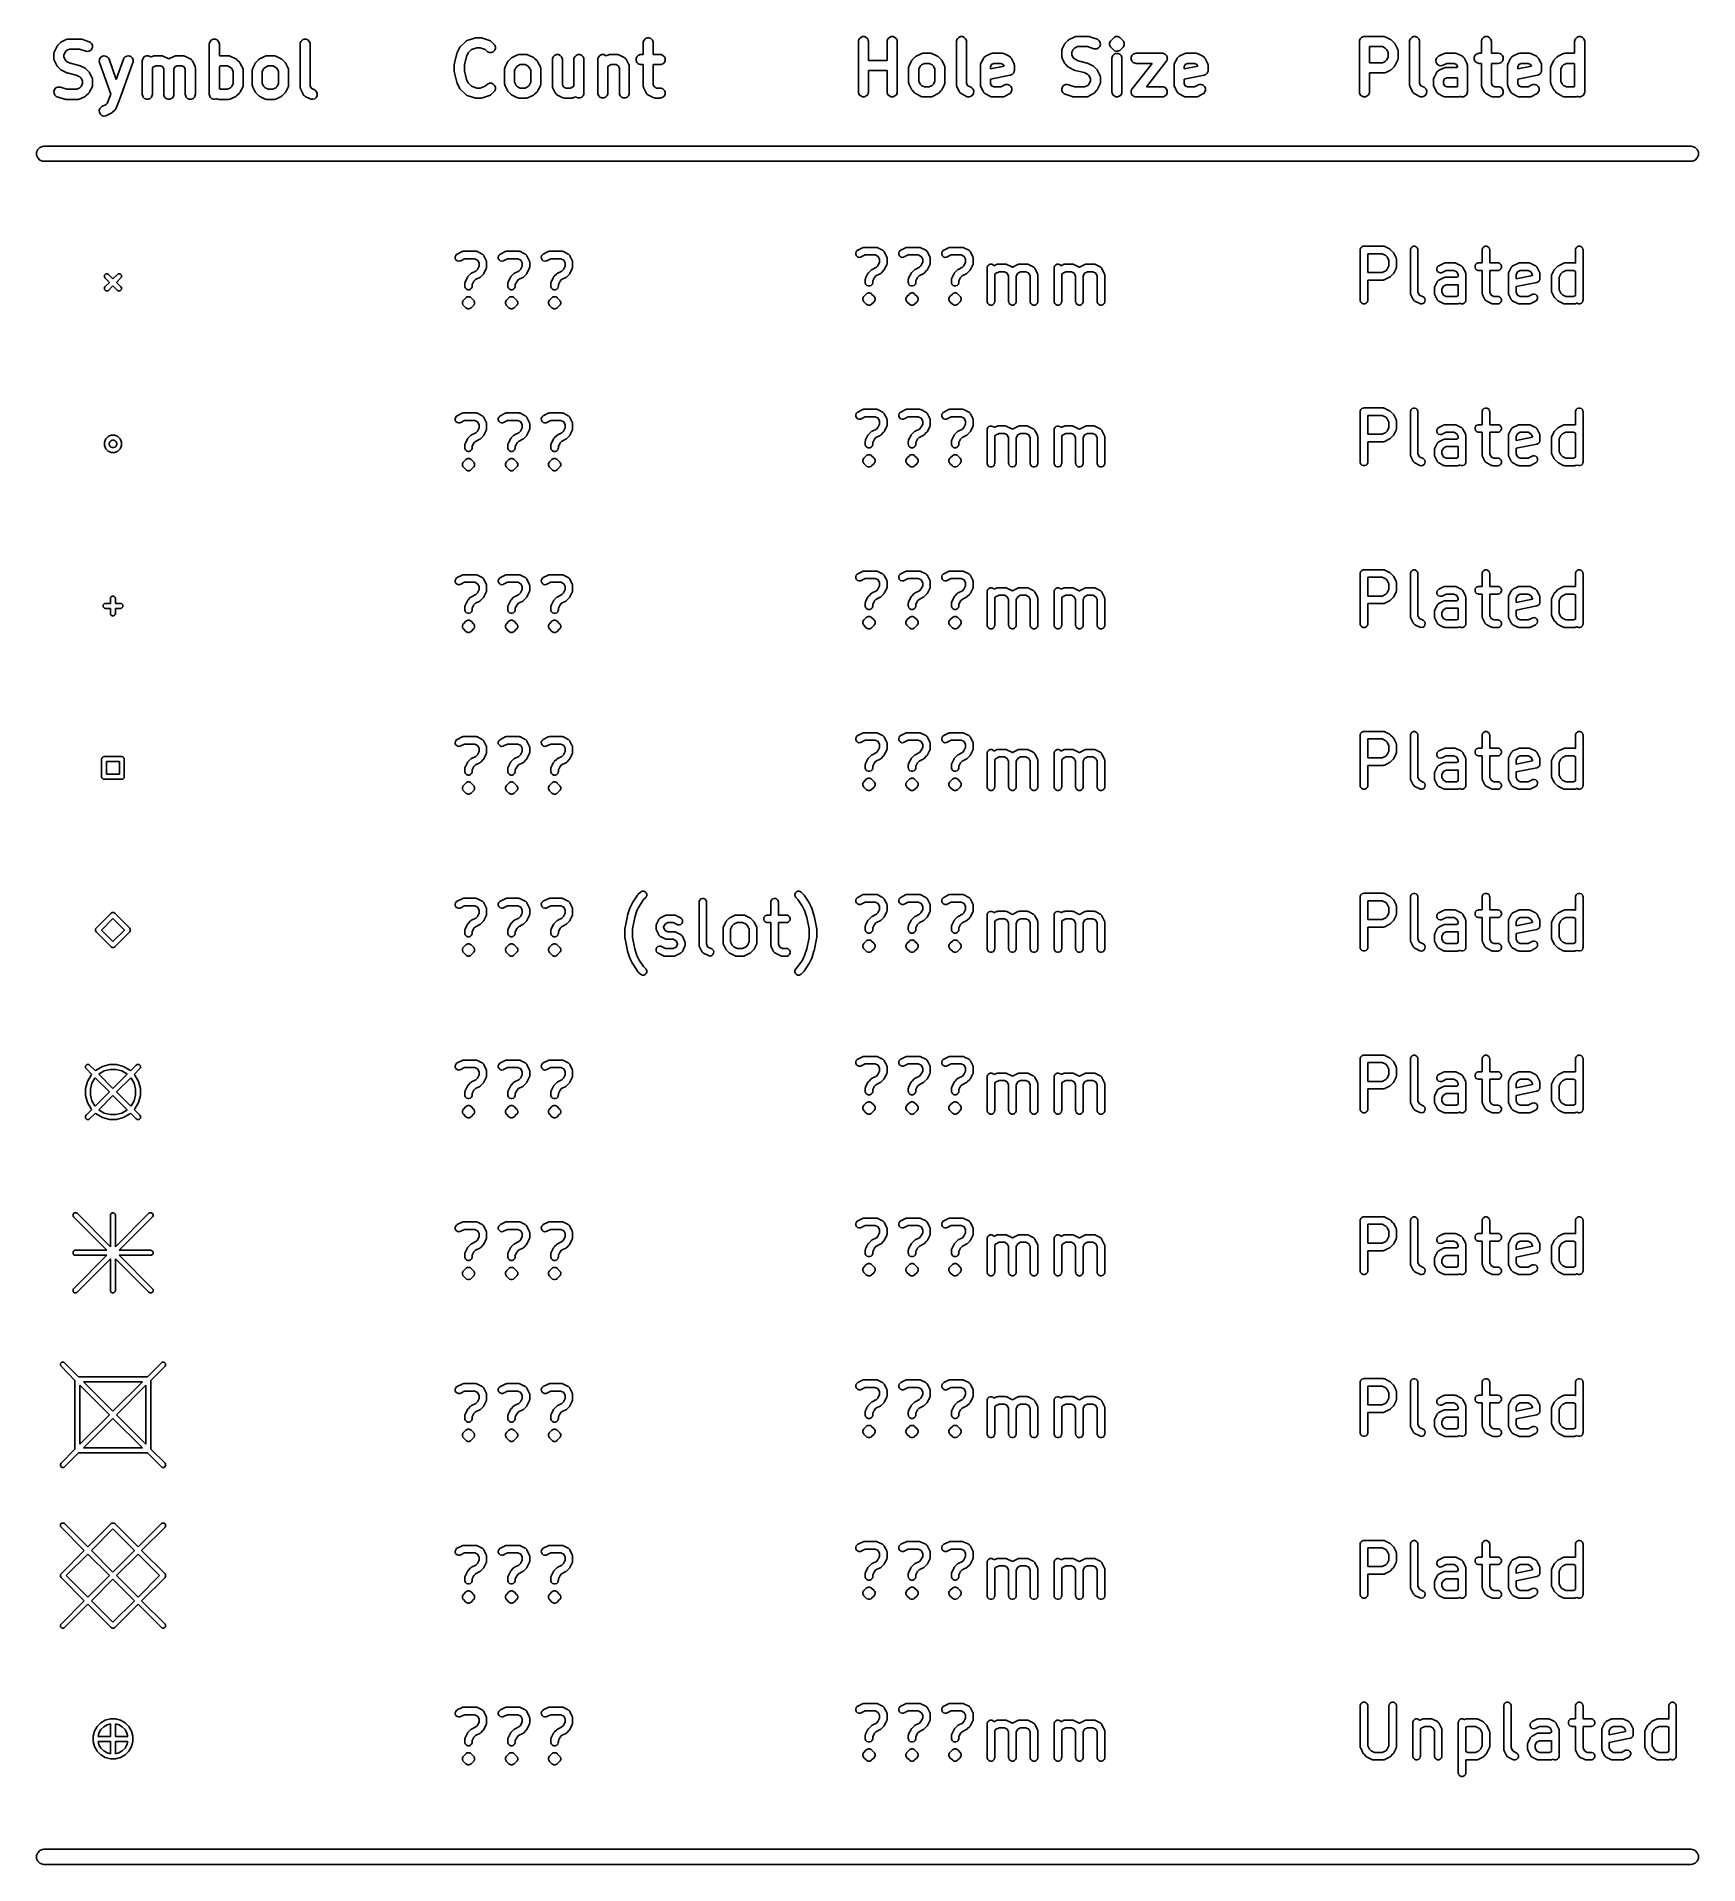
# Model space of a CAD drawing. Extents: x -2.5 to 14, y -2.7 to -1.2.
# Drawn here: x -2.492 to -1.189, y -2.697 to -1.264 of the extents above.
import ezdxf

# ---------------------------------------------------------------- set-up
doc = ezdxf.new("R2010")
doc.units = 0
doc.header["$MEASUREMENT"] = 0
doc.layers.add('BLACK', color=7, linetype='CONTINUOUS')

msp = doc.modelspace()

# ---------------------------------------------------------------- linework, layer by layer
at = {"layer": 'BLACK', "linetype": 'CONTINUOUS'}
for p, q in [((-2.478, -1.2761), (-2.4762, -1.2724)), ((-2.4762, -1.2724), (-2.476, -1.272)), ((-2.476, -1.272), (-2.4759, -1.2719)), ((-2.4759, -1.2719), (-2.4758, -1.2718)), ((-2.4758, -1.2717), (-2.4757, -1.2716)), ((-2.4758, -1.2718), (-2.4758, -1.2717)), ((-2.4757, -1.2716), (-2.4754, -1.2713)), ((-2.4754, -1.2713), (-2.4736, -1.2695)), ((-2.4736, -1.2695), (-2.4733, -1.2692)), ((-2.4733, -1.2692), (-2.4732, -1.2691)), ((-2.4732, -1.2691), (-2.4731, -1.2691)), ((-2.4731, -1.2691), (-2.473, -1.269)), ((-2.473, -1.269), (-2.4729, -1.2689)), ((-2.4729, -1.2689), (-2.4725, -1.2687)), ((-2.4725, -1.2687), (-2.4688, -1.2668)), ((-2.4688, -1.2668), (-2.4681, -1.2666)), ((-2.4661, -1.2743), (-2.4684, -1.2755)), ((-2.4681, -1.2666), (-2.4679, -1.2666)), ((-2.4679, -1.2666), (-2.4678, -1.2665)), ((-2.4678, -1.2665), (-2.467, -1.2664)), ((-2.467, -1.2664), (-2.4577, -1.2664)), ((-2.4583, -1.2743), (-2.4661, -1.2743)), ((-2.4533, -1.276), (-2.4583, -1.2743)), ((-2.4577, -1.2664), (-2.4573, -1.2665)), ((-2.4573, -1.2665), (-2.4572, -1.2665)), ((-2.4572, -1.2665), (-2.457, -1.2665)), ((-2.457, -1.2665), (-2.4569, -1.2665)), ((-2.4569, -1.2665), (-2.4568, -1.2665)), ((-2.4568, -1.2665), (-2.4564, -1.2666)), ((-2.4564, -1.2666), (-2.4508, -1.2685)), ((-2.4508, -1.2685), (-2.4501, -1.2688)), ((-2.4501, -1.2688), (-2.4489, -1.2698)), ((-2.4486, -1.2742), (-2.4496, -1.2753)), ((-2.4489, -1.2698), (-2.4482, -1.2712)), ((-2.4481, -1.2727), (-2.4486, -1.2742)), ((-2.4482, -1.2712), (-2.4481, -1.2727)), ((-2.3566, -1.2704), (-2.3565, -1.2696)), ((-2.3566, -1.3097), (-2.3566, -1.2704)), ((-2.3565, -1.2696), (-2.3559, -1.2682)), ((-2.3559, -1.2682), (-2.3549, -1.2671)), ((-2.3549, -1.2671), (-2.3534, -1.2665)), ((-2.3534, -1.2665), (-2.3519, -1.2665)), ((-2.3519, -1.2665), (-2.3505, -1.2671)), ((-2.3505, -1.2671), (-2.3494, -1.2682)), ((-2.3494, -1.2682), (-2.3488, -1.2696)), ((-2.3488, -1.2696), (-2.3487, -1.2704)), ((-2.3487, -1.2704), (-2.3487, -1.2795)), ((-2.2854, -1.2704), (-2.2853, -1.2696)), ((-2.2854, -1.3041), (-2.2854, -1.2704)), ((-2.2853, -1.2696), (-2.2847, -1.2682)), ((-2.2847, -1.2682), (-2.2836, -1.2671)), ((-2.2836, -1.2671), (-2.2822, -1.2665)), ((-2.2822, -1.2665), (-2.2807, -1.2665)), ((-2.2807, -1.2665), (-2.2792, -1.2671)), ((-2.2792, -1.2671), (-2.2782, -1.2682)), ((-2.2782, -1.2682), (-2.2776, -1.2696)), ((-2.2776, -1.2696), (-2.2775, -1.2704)), ((-2.2775, -1.2704), (-2.2775, -1.3032)), ((-2.1622, -1.277), (-2.1603, -1.2732)), ((-2.1603, -1.2732), (-2.1601, -1.2729)), ((-2.1601, -1.2728), (-2.16, -1.2727)), ((-2.1601, -1.2729), (-2.1601, -1.2728)), ((-2.16, -1.2727), (-2.1599, -1.2726)), ((-2.1599, -1.2726), (-2.1598, -1.2725)), ((-2.1598, -1.2725), (-2.1596, -1.2722)), ((-2.1596, -1.2722), (-2.1558, -1.2685)), ((-2.1558, -1.2685), (-2.1552, -1.268)), ((-2.1552, -1.268), (-2.1551, -1.2679)), ((-2.1551, -1.2679), (-2.155, -1.2678)), ((-2.155, -1.2678), (-2.1543, -1.2675)), ((-2.1543, -1.2675), (-2.1487, -1.2656)), ((-2.1509, -1.2747), (-2.1536, -1.2773)), ((-2.1468, -1.2733), (-2.1509, -1.2747)), ((-2.1487, -1.2656), (-2.1483, -1.2656)), ((-2.1483, -1.2656), (-2.1482, -1.2655)), ((-2.1482, -1.2655), (-2.1481, -1.2655)), ((-2.1481, -1.2655), (-2.1479, -1.2655)), ((-2.1479, -1.2655), (-2.1478, -1.2655)), ((-2.1478, -1.2655), (-2.1474, -1.2654)), ((-2.1474, -1.2654), (-2.1437, -1.2654)), ((-2.1443, -1.2733), (-2.1468, -1.2733)), ((-2.1402, -1.2747), (-2.1443, -1.2733)), ((-2.1437, -1.2654), (-2.1433, -1.2655)), ((-2.1433, -1.2655), (-2.1432, -1.2655)), ((-2.1432, -1.2655), (-2.143, -1.2655)), ((-2.143, -1.2655), (-2.1429, -1.2655)), ((-2.1429, -1.2655), (-2.1428, -1.2656)), ((-2.1428, -1.2656), (-2.1424, -1.2656)), ((-2.1424, -1.2656), (-2.1368, -1.2675)), ((-2.139, -1.2759), (-2.1402, -1.2747)), ((-2.1368, -1.2675), (-2.1361, -1.2678)), ((-2.1361, -1.2678), (-2.136, -1.2679)), ((-2.136, -1.2679), (-2.1359, -1.268)), ((-2.1359, -1.268), (-2.1353, -1.2685)), ((-2.1353, -1.2685), (-2.1334, -1.2703)), ((-2.1334, -1.2703), (-2.1329, -1.2709)), ((-2.1329, -1.2709), (-2.1323, -1.2724)), ((-2.1323, -1.2739), (-2.1329, -1.2753)), ((-2.1323, -1.2724), (-2.1323, -1.2739)), ((-2.0164, -1.2694), (-2.0163, -1.2686)), ((-2.0164, -1.2786), (-2.0164, -1.2694)), ((-2.0163, -1.2686), (-2.0157, -1.2672)), ((-2.0157, -1.2672), (-2.0146, -1.2661)), ((-2.0146, -1.2661), (-2.0132, -1.2655)), ((-2.0132, -1.2655), (-2.0117, -1.2655)), ((-2.0117, -1.2655), (-2.0103, -1.2661)), ((-2.0103, -1.2661), (-2.0092, -1.2672)), ((-2.0092, -1.2672), (-2.0086, -1.2686)), ((-2.0086, -1.2686), (-2.0085, -1.2694)), ((-2.0085, -1.2694), (-2.0085, -1.2786)), ((-1.8477, -1.2684), (-1.8476, -1.2676)), ((-1.8477, -1.3078), (-1.8477, -1.2684)), ((-1.8476, -1.2676), (-1.847, -1.2662)), ((-1.847, -1.2662), (-1.8459, -1.2651)), ((-1.8459, -1.2651), (-1.8445, -1.2645)), ((-1.8445, -1.2645), (-1.8429, -1.2645)), ((-1.8429, -1.2645), (-1.8415, -1.2651)), ((-1.8415, -1.2651), (-1.8404, -1.2662)), ((-1.8404, -1.2662), (-1.8399, -1.2676)), ((-1.8399, -1.2676), (-1.8398, -1.2684)), ((-1.8398, -1.2684), (-1.8398, -1.2832)), ((-1.8252, -1.2684), (-1.8251, -1.2676)), ((-1.8252, -1.2832), (-1.8252, -1.2684)), ((-1.8251, -1.2676), (-1.8245, -1.2662)), ((-1.8245, -1.2662), (-1.8234, -1.2651)), ((-1.8234, -1.2651), (-1.822, -1.2645)), ((-1.822, -1.2645), (-1.8204, -1.2645)), ((-1.8204, -1.2645), (-1.819, -1.2651)), ((-1.819, -1.2651), (-1.8179, -1.2662)), ((-1.8179, -1.2662), (-1.8174, -1.2676)), ((-1.8174, -1.2676), (-1.8173, -1.2684)), ((-1.8173, -1.2684), (-1.8173, -1.3078)), ((-1.7708, -1.2684), (-1.7707, -1.2676)), ((-1.7708, -1.3021), (-1.7708, -1.2684)), ((-1.7707, -1.2676), (-1.7701, -1.2662)), ((-1.7701, -1.2662), (-1.769, -1.2651)), ((-1.769, -1.2651), (-1.7676, -1.2645)), ((-1.7676, -1.2645), (-1.7661, -1.2645)), ((-1.7661, -1.2645), (-1.7647, -1.2651)), ((-1.7647, -1.2651), (-1.7636, -1.2662)), ((-1.7636, -1.2662), (-1.763, -1.2676)), ((-1.763, -1.2676), (-1.7629, -1.2684)), ((-1.7629, -1.2684), (-1.7629, -1.3012)), ((-1.6882, -1.2749), (-1.6879, -1.2741)), ((-1.6879, -1.2741), (-1.686, -1.2704)), ((-1.686, -1.2704), (-1.6858, -1.2701)), ((-1.6858, -1.27), (-1.6857, -1.2698)), ((-1.6858, -1.2701), (-1.6858, -1.27)), ((-1.6857, -1.2698), (-1.6856, -1.2697)), ((-1.6856, -1.2697), (-1.6855, -1.2697)), ((-1.6855, -1.2697), (-1.6853, -1.2694)), ((-1.6853, -1.2694), (-1.6834, -1.2675)), ((-1.6834, -1.2675), (-1.6831, -1.2672)), ((-1.6831, -1.2672), (-1.683, -1.2672)), ((-1.683, -1.2672), (-1.6829, -1.2671)), ((-1.6829, -1.2671), (-1.6828, -1.267)), ((-1.6828, -1.267), (-1.6827, -1.267)), ((-1.6827, -1.267), (-1.6824, -1.2667)), ((-1.6824, -1.2667), (-1.6786, -1.2649)), ((-1.6792, -1.2745), (-1.6804, -1.2768)), ((-1.6783, -1.2735), (-1.6792, -1.2745)), ((-1.6786, -1.2649), (-1.6779, -1.2646)), ((-1.6759, -1.2723), (-1.6783, -1.2735)), ((-1.6779, -1.2646), (-1.6778, -1.2646)), ((-1.6778, -1.2646), (-1.6776, -1.2645)), ((-1.6776, -1.2645), (-1.6769, -1.2645)), ((-1.6769, -1.2645), (-1.6675, -1.2645)), ((-1.6681, -1.2723), (-1.6759, -1.2723)), ((-1.6631, -1.274), (-1.6681, -1.2723)), ((-1.6675, -1.2645), (-1.6671, -1.2645)), ((-1.6671, -1.2645), (-1.667, -1.2645)), ((-1.667, -1.2645), (-1.6669, -1.2645)), ((-1.6669, -1.2645), (-1.6667, -1.2645)), ((-1.6667, -1.2645), (-1.6666, -1.2646)), ((-1.6666, -1.2646), (-1.6662, -1.2647)), ((-1.6662, -1.2647), (-1.6606, -1.2665)), ((-1.6624, -1.2742), (-1.6631, -1.274)), ((-1.6608, -1.2741), (-1.6624, -1.2742)), ((-1.6594, -1.2734), (-1.6608, -1.2741)), ((-1.6606, -1.2665), (-1.6599, -1.2668)), ((-1.6599, -1.2668), (-1.6588, -1.2679)), ((-1.6584, -1.2722), (-1.6594, -1.2734)), ((-1.6588, -1.2679), (-1.6581, -1.2692)), ((-1.658, -1.2708), (-1.6584, -1.2722)), ((-1.6581, -1.2692), (-1.658, -1.2708)), ((-1.6507, -1.2695), (-1.6501, -1.2681)), ((-1.6507, -1.271), (-1.6507, -1.2695)), ((-1.6501, -1.2725), (-1.6507, -1.271)), ((-1.6501, -1.2681), (-1.6496, -1.2675)), ((-1.6501, -1.2681), (-1.6501, -1.2681)), ((-1.6496, -1.2731), (-1.6501, -1.2725)), ((-1.6496, -1.2675), (-1.6478, -1.2656)), ((-1.6478, -1.2749), (-1.6496, -1.2731)), ((-1.6478, -1.2656), (-1.6472, -1.2651)), ((-1.6472, -1.2651), (-1.6468, -1.2649)), ((-1.6468, -1.2649), (-1.6458, -1.2645)), ((-1.6458, -1.2645), (-1.6442, -1.2645)), ((-1.6442, -1.2645), (-1.6428, -1.2651)), ((-1.6428, -1.2651), (-1.6422, -1.2656)), ((-1.6422, -1.2656), (-1.6403, -1.2675)), ((-1.6403, -1.2731), (-1.6422, -1.2749)), ((-1.6403, -1.2675), (-1.6398, -1.2681)), ((-1.6398, -1.2725), (-1.6403, -1.2731)), ((-1.6398, -1.2681), (-1.6394, -1.2692)), ((-1.6393, -1.271), (-1.6398, -1.2725)), ((-1.6394, -1.2692), (-1.6393, -1.2695)), ((-1.6393, -1.2695), (-1.6393, -1.271)), ((-1.4549, -1.2676), (-1.4543, -1.2662)), ((-1.4549, -1.2684), (-1.4549, -1.2676)), ((-1.4549, -1.3078), (-1.4549, -1.2684)), ((-1.4543, -1.2662), (-1.4532, -1.2651)), ((-1.4532, -1.2651), (-1.4518, -1.2645)), ((-1.4518, -1.2645), (-1.451, -1.2645)), ((-1.451, -1.2645), (-1.436, -1.2645)), ((-1.4369, -1.2723), (-1.4471, -1.2723)), ((-1.4471, -1.2723), (-1.4471, -1.2851)), ((-1.4346, -1.2735), (-1.4369, -1.2723)), ((-1.436, -1.2645), (-1.4352, -1.2645)), ((-1.4352, -1.2645), (-1.4351, -1.2646)), ((-1.4351, -1.2646), (-1.435, -1.2646)), ((-1.435, -1.2646), (-1.4342, -1.2649)), ((-1.4336, -1.2745), (-1.4346, -1.2735)), ((-1.4342, -1.2649), (-1.4305, -1.2667)), ((-1.4324, -1.2768), (-1.4336, -1.2745)), ((-1.4305, -1.2667), (-1.4302, -1.267)), ((-1.4302, -1.267), (-1.4301, -1.267)), ((-1.4301, -1.267), (-1.43, -1.2671)), ((-1.43, -1.2671), (-1.4298, -1.2672)), ((-1.4298, -1.2672), (-1.4298, -1.2672)), ((-1.4298, -1.2672), (-1.4295, -1.2675)), ((-1.4295, -1.2675), (-1.4276, -1.2694)), ((-1.4276, -1.2694), (-1.4273, -1.2697)), ((-1.4273, -1.2697), (-1.4273, -1.2697)), ((-1.4273, -1.2697), (-1.4272, -1.2698)), ((-1.4272, -1.2698), (-1.4271, -1.27)), ((-1.4271, -1.27), (-1.4271, -1.2701)), ((-1.4271, -1.2701), (-1.4269, -1.2704)), ((-1.4269, -1.2704), (-1.425, -1.2741)), ((-1.425, -1.2741), (-1.4247, -1.2749)), ((-1.4156, -1.2684), (-1.4155, -1.2676)), ((-1.4156, -1.3021), (-1.4156, -1.2684)), ((-1.4155, -1.2676), (-1.4149, -1.2662)), ((-1.4149, -1.2662), (-1.4138, -1.2651)), ((-1.4138, -1.2651), (-1.4124, -1.2645)), ((-1.4124, -1.2645), (-1.4109, -1.2645)), ((-1.4109, -1.2645), (-1.4094, -1.2651)), ((-1.4094, -1.2651), (-1.4084, -1.2662)), ((-1.4084, -1.2662), (-1.4078, -1.2676)), ((-1.4078, -1.2676), (-1.4077, -1.2684)), ((-1.4077, -1.2684), (-1.4077, -1.3012)), ((-1.3593, -1.2684), (-1.3592, -1.2676)), ((-1.3593, -1.2776), (-1.3593, -1.2684)), ((-1.3592, -1.2676), (-1.3587, -1.2662)), ((-1.3587, -1.2662), (-1.3576, -1.2651)), ((-1.3576, -1.2651), (-1.3562, -1.2645)), ((-1.3562, -1.2645), (-1.3546, -1.2645)), ((-1.3546, -1.2645), (-1.3532, -1.2651)), ((-1.3532, -1.2651), (-1.3521, -1.2662)), ((-1.3521, -1.2662), (-1.3515, -1.2676)), ((-1.3515, -1.2676), (-1.3514, -1.2684)), ((-1.3514, -1.2684), (-1.3514, -1.2776)), ((-1.2862, -1.2684), (-1.2861, -1.2676)), ((-1.2862, -1.2776), (-1.2862, -1.2684)), ((-1.2861, -1.2676), (-1.2855, -1.2662)), ((-1.2855, -1.2662), (-1.2845, -1.2651)), ((-1.2845, -1.2651), (-1.283, -1.2645)), ((-1.283, -1.2645), (-1.2815, -1.2645)), ((-1.2815, -1.2645), (-1.2801, -1.2651)), ((-1.2801, -1.2651), (-1.279, -1.2662)), ((-1.279, -1.2662), (-1.2784, -1.2676)), ((-1.2784, -1.2676), (-1.2783, -1.2684)), ((-1.2783, -1.2684), (-1.2783, -1.3078)), ((-2.4785, -1.2779), (-2.4784, -1.2771)), ((-2.4785, -1.2816), (-2.4785, -1.2779)), ((-2.4784, -1.2824), (-2.4785, -1.2816)), ((-2.4784, -1.2771), (-2.4783, -1.277)), ((-2.4783, -1.2825), (-2.4784, -1.2824)), ((-2.4783, -1.2768), (-2.478, -1.2761)), ((-2.4783, -1.277), (-2.4783, -1.2768)), ((-2.4783, -1.2827), (-2.4783, -1.2825)), ((-2.478, -1.2834), (-2.4783, -1.2827)), ((-2.4762, -1.2871), (-2.478, -1.2834)), ((-2.476, -1.2875), (-2.4762, -1.2871)), ((-2.4759, -1.2875), (-2.476, -1.2875)), ((-2.4758, -1.2877), (-2.4759, -1.2875)), ((-2.4758, -1.2878), (-2.4758, -1.2877)), ((-2.4757, -1.2878), (-2.4758, -1.2878)), ((-2.4754, -1.2881), (-2.4757, -1.2878)), ((-2.4736, -1.29), (-2.4754, -1.2881)), ((-2.4694, -1.2764), (-2.4706, -1.2788)), ((-2.4706, -1.2788), (-2.4706, -1.2807)), ((-2.4706, -1.2807), (-2.4694, -1.283)), ((-2.4684, -1.2755), (-2.4694, -1.2764)), ((-2.4694, -1.283), (-2.4684, -1.284)), ((-2.4684, -1.284), (-2.4657, -1.2854)), ((-2.4657, -1.2854), (-2.4586, -1.2872)), ((-2.4586, -1.2872), (-2.4585, -1.2872)), ((-2.4585, -1.2872), (-2.4585, -1.2872)), ((-2.4585, -1.2872), (-2.4582, -1.2873)), ((-2.4582, -1.2873), (-2.4578, -1.2874)), ((-2.4578, -1.2874), (-2.4578, -1.2874)), ((-2.4578, -1.2874), (-2.4578, -1.2875)), ((-2.4578, -1.2875), (-2.454, -1.2893)), ((-2.4525, -1.2761), (-2.4533, -1.276)), ((-2.451, -1.276), (-2.4525, -1.2761)), ((-2.4496, -1.2753), (-2.451, -1.276)), ((-2.4428, -1.2841), (-2.4427, -1.2825)), ((-2.4426, -1.2848), (-2.4428, -1.2841)), ((-2.4427, -1.2825), (-2.4421, -1.2811)), ((-2.4337, -1.3097), (-2.4426, -1.2848)), ((-2.4421, -1.2811), (-2.4409, -1.2801)), ((-2.4409, -1.2801), (-2.4395, -1.2796)), ((-2.4395, -1.2796), (-2.4379, -1.2797)), ((-2.4379, -1.2797), (-2.4366, -1.2803)), ((-2.4366, -1.2803), (-2.4355, -1.2815)), ((-2.4355, -1.2815), (-2.4352, -1.2822)), ((-2.4352, -1.2822), (-2.4295, -1.298)), ((-2.4295, -1.298), (-2.4239, -1.2822)), ((-2.4164, -1.2848), (-2.4258, -1.3111)), ((-2.4239, -1.2822), (-2.4235, -1.2815)), ((-2.4235, -1.2815), (-2.4225, -1.2803)), ((-2.4225, -1.2803), (-2.4211, -1.2797)), ((-2.4211, -1.2797), (-2.4196, -1.2796)), ((-2.4196, -1.2796), (-2.4181, -1.2801)), ((-2.4181, -1.2801), (-2.417, -1.2811)), ((-2.417, -1.2811), (-2.4163, -1.2825)), ((-2.4163, -1.2841), (-2.4164, -1.2848)), ((-2.4163, -1.2825), (-2.4163, -1.2841)), ((-2.4091, -1.2835), (-2.409, -1.2827)), ((-2.4091, -1.3097), (-2.4091, -1.2835)), ((-2.409, -1.2827), (-2.4084, -1.2813)), ((-2.4084, -1.2813), (-2.4073, -1.2802)), ((-2.4073, -1.2802), (-2.4059, -1.2796)), ((-2.4059, -1.2796), (-2.4044, -1.2796)), ((-2.4044, -1.2796), (-2.403, -1.2802)), ((-2.403, -1.2802), (-2.4026, -1.2806)), ((-2.4026, -1.2806), (-2.4013, -1.28)), ((-2.4013, -1.28), (-2.4006, -1.2797)), ((-2.401, -1.2886), (-2.4012, -1.2889)), ((-2.4012, -1.2889), (-2.4012, -1.3097)), ((-2.3986, -1.2874), (-2.401, -1.2886)), ((-2.4006, -1.2797), (-2.4004, -1.2797)), ((-2.4004, -1.2797), (-2.4003, -1.2796)), ((-2.4003, -1.2796), (-2.3995, -1.2795)), ((-2.3995, -1.2795), (-2.3939, -1.2795)), ((-2.3948, -1.2874), (-2.3986, -1.2874)), ((-2.3931, -1.2883), (-2.3948, -1.2874)), ((-2.3939, -1.2795), (-2.3931, -1.2796)), ((-2.3931, -1.2796), (-2.393, -1.2797)), ((-2.3922, -1.29), (-2.3931, -1.2883)), ((-2.393, -1.2797), (-2.3929, -1.2797)), ((-2.3929, -1.2797), (-2.3921, -1.28)), ((-2.3921, -1.28), (-2.3884, -1.2818)), ((-2.3884, -1.2818), (-2.3883, -1.2819)), ((-2.3883, -1.2819), (-2.3882, -1.2818)), ((-2.3882, -1.2818), (-2.3844, -1.28)), ((-2.3844, -1.28), (-2.3837, -1.2797)), ((-2.3835, -1.2883), (-2.3843, -1.29)), ((-2.3837, -1.2797), (-2.3836, -1.2797)), ((-2.3836, -1.2797), (-2.3834, -1.2796)), ((-2.3817, -1.2874), (-2.3835, -1.2883)), ((-2.3834, -1.2796), (-2.3827, -1.2795)), ((-2.3827, -1.2795), (-2.377, -1.2795)), ((-2.378, -1.2874), (-2.3817, -1.2874)), ((-2.3762, -1.2883), (-2.378, -1.2874)), ((-2.377, -1.2795), (-2.3763, -1.2796)), ((-2.3763, -1.2796), (-2.3761, -1.2797)), ((-2.3754, -1.29), (-2.3762, -1.2883)), ((-2.3761, -1.2797), (-2.376, -1.2797)), ((-2.376, -1.2797), (-2.3753, -1.28)), ((-2.3753, -1.28), (-2.3715, -1.2818)), ((-2.3715, -1.2818), (-2.3714, -1.2819)), ((-2.3714, -1.2819), (-2.3713, -1.2819)), ((-2.3713, -1.2819), (-2.3713, -1.282)), ((-2.3713, -1.282), (-2.3709, -1.2823)), ((-2.3709, -1.2823), (-2.3706, -1.2826)), ((-2.3706, -1.2826), (-2.3702, -1.2829)), ((-2.3702, -1.2829), (-2.3699, -1.2833)), ((-2.3699, -1.2833), (-2.3699, -1.2834)), ((-2.3699, -1.2834), (-2.3698, -1.2835)), ((-2.3698, -1.2835), (-2.3698, -1.2836)), ((-2.3698, -1.2836), (-2.3679, -1.2873)), ((-2.3679, -1.2873), (-2.3676, -1.2881)), ((-2.3676, -1.2881), (-2.3676, -1.2882)), ((-2.3676, -1.2882), (-2.3676, -1.2883)), ((-2.3676, -1.2883), (-2.3675, -1.2891)), ((-2.3675, -1.2891), (-2.3675, -1.3097)), ((-2.3487, -1.2795), (-2.3414, -1.2795)), ((-2.348, -1.2874), (-2.3487, -1.2878)), ((-2.3487, -1.2878), (-2.3487, -1.3054)), ((-2.3423, -1.2874), (-2.348, -1.2874)), ((-2.34, -1.2886), (-2.3423, -1.2874)), ((-2.3414, -1.2795), (-2.3406, -1.2796)), ((-2.3406, -1.2796), (-2.3405, -1.2797)), ((-2.3405, -1.2797), (-2.3404, -1.2797)), ((-2.3404, -1.2797), (-2.3397, -1.28)), ((-2.339, -1.2896), (-2.34, -1.2886)), ((-2.3397, -1.28), (-2.3359, -1.2818)), ((-2.3359, -1.2818), (-2.3356, -1.282)), ((-2.3356, -1.282), (-2.3355, -1.2821)), ((-2.3355, -1.2821), (-2.3354, -1.2822)), ((-2.3354, -1.2822), (-2.3353, -1.2823)), ((-2.3353, -1.2823), (-2.3352, -1.2823)), ((-2.3352, -1.2823), (-2.3349, -1.2826)), ((-2.3349, -1.2826), (-2.333, -1.2845)), ((-2.333, -1.2845), (-2.3328, -1.2848)), ((-2.3328, -1.2848), (-2.3327, -1.2848)), ((-2.3327, -1.2848), (-2.3326, -1.2849)), ((-2.3326, -1.2849), (-2.3325, -1.285)), ((-2.3325, -1.285), (-2.3325, -1.2851)), ((-2.3325, -1.2851), (-2.3323, -1.2855)), ((-2.3323, -1.2855), (-2.3304, -1.2892)), ((-2.3224, -1.2892), (-2.3206, -1.2855)), ((-2.3206, -1.2855), (-2.3204, -1.2851)), ((-2.3204, -1.2851), (-2.3203, -1.285)), ((-2.3203, -1.285), (-2.3202, -1.2849)), ((-2.3202, -1.2849), (-2.3202, -1.2848)), ((-2.3202, -1.2848), (-2.3201, -1.2848)), ((-2.3201, -1.2848), (-2.3198, -1.2845)), ((-2.3198, -1.2845), (-2.318, -1.2826)), ((-2.318, -1.2826), (-2.3177, -1.2823)), ((-2.3177, -1.2823), (-2.3176, -1.2823)), ((-2.3176, -1.2823), (-2.3175, -1.2822)), ((-2.3175, -1.2822), (-2.3174, -1.2821)), ((-2.3174, -1.2821), (-2.3173, -1.282)), ((-2.3173, -1.282), (-2.3169, -1.2818)), ((-2.3169, -1.2818), (-2.3132, -1.28)), ((-2.3128, -1.2886), (-2.3138, -1.2896)), ((-2.3132, -1.28), (-2.3125, -1.2797)), ((-2.3105, -1.2874), (-2.3128, -1.2886)), ((-2.3125, -1.2797), (-2.3123, -1.2797)), ((-2.3123, -1.2797), (-2.3122, -1.2796)), ((-2.3122, -1.2796), (-2.3114, -1.2795)), ((-2.3114, -1.2795), (-2.3058, -1.2795)), ((-2.3067, -1.2874), (-2.3105, -1.2874)), ((-2.3044, -1.2886), (-2.3067, -1.2874)), ((-2.3058, -1.2795), (-2.305, -1.2796)), ((-2.305, -1.2796), (-2.3049, -1.2797)), ((-2.3049, -1.2797), (-2.3048, -1.2797)), ((-2.3048, -1.2797), (-2.304, -1.28)), ((-2.3034, -1.2896), (-2.3044, -1.2886)), ((-2.304, -1.28), (-2.3003, -1.2818)), ((-2.3003, -1.2818), (-2.3, -1.282)), ((-2.3, -1.282), (-2.2999, -1.2821)), ((-2.2999, -1.2821), (-2.2998, -1.2822)), ((-2.2998, -1.2822), (-2.2996, -1.2823)), ((-2.2996, -1.2823), (-2.2996, -1.2823)), ((-2.2996, -1.2823), (-2.2993, -1.2826)), ((-2.2993, -1.2826), (-2.2974, -1.2845)), ((-2.2974, -1.2845), (-2.2971, -1.2848)), ((-2.2971, -1.2848), (-2.2971, -1.2848)), ((-2.2971, -1.2848), (-2.297, -1.2849)), ((-2.297, -1.2849), (-2.2969, -1.285)), ((-2.2969, -1.285), (-2.2969, -1.2851)), ((-2.2969, -1.2851), (-2.2967, -1.2855)), ((-2.2967, -1.2855), (-2.2948, -1.2892)), ((-2.1645, -1.2861), (-2.1644, -1.2858)), ((-2.1645, -1.2863), (-2.1645, -1.2861)), ((-2.1645, -1.2861), (-2.1645, -1.2861)), ((-2.1645, -1.2919), (-2.1645, -1.2863)), ((-2.1644, -1.2853), (-2.1625, -1.2778)), ((-2.1644, -1.2854), (-2.1644, -1.2853)), ((-2.1644, -1.2855), (-2.1644, -1.2854)), ((-2.1644, -1.2858), (-2.1644, -1.2855)), ((-2.1625, -1.2777), (-2.1623, -1.2774)), ((-2.1625, -1.2778), (-2.1625, -1.2777)), ((-2.1625, -1.2777), (-2.1625, -1.2777)), ((-2.1623, -1.2774), (-2.1622, -1.2771)), ((-2.1622, -1.2771), (-2.1622, -1.277)), ((-2.1622, -1.277), (-2.1622, -1.277)), ((-2.155, -1.2801), (-2.1566, -1.2867)), ((-2.1566, -1.2867), (-2.1566, -1.2914)), ((-2.1536, -1.2773), (-2.155, -1.2801)), ((-2.1384, -1.2764), (-2.139, -1.2759)), ((-2.1369, -1.277), (-2.1384, -1.2764)), ((-2.1354, -1.277), (-2.1369, -1.277)), ((-2.134, -1.2764), (-2.1354, -1.277)), ((-2.1329, -1.2753), (-2.134, -1.2764)), ((-2.125, -1.289), (-2.1247, -1.2882)), ((-2.125, -1.2891), (-2.125, -1.289)), ((-2.125, -1.2892), (-2.125, -1.2891)), ((-2.1247, -1.2882), (-2.1228, -1.2845)), ((-2.1228, -1.2845), (-2.1226, -1.2842)), ((-2.1226, -1.2841), (-2.1225, -1.284)), ((-2.1226, -1.2842), (-2.1226, -1.2841)), ((-2.1225, -1.284), (-2.1224, -1.2838)), ((-2.1224, -1.2838), (-2.1223, -1.2838)), ((-2.1223, -1.2838), (-2.1221, -1.2835)), ((-2.1221, -1.2835), (-2.1202, -1.2816)), ((-2.1202, -1.2816), (-2.1199, -1.2813)), ((-2.1199, -1.2813), (-2.1198, -1.2813)), ((-2.1198, -1.2813), (-2.1197, -1.2812)), ((-2.1197, -1.2812), (-2.1196, -1.2811)), ((-2.1196, -1.2811), (-2.1195, -1.2811)), ((-2.1195, -1.2811), (-2.1192, -1.2809)), ((-2.1192, -1.2809), (-2.1154, -1.279)), ((-2.1161, -1.2886), (-2.1172, -1.2909)), ((-2.1151, -1.2876), (-2.1161, -1.2886)), ((-2.1154, -1.279), (-2.1147, -1.2787)), ((-2.1128, -1.2864), (-2.1151, -1.2876)), ((-2.1147, -1.2787), (-2.1146, -1.2787)), ((-2.1146, -1.2787), (-2.1144, -1.2786)), ((-2.1144, -1.2786), (-2.1137, -1.2786)), ((-2.1137, -1.2786), (-2.1081, -1.2786)), ((-2.109, -1.2864), (-2.1128, -1.2864)), ((-2.1066, -1.2876), (-2.109, -1.2864)), ((-2.1081, -1.2786), (-2.1073, -1.2786)), ((-2.1073, -1.2786), (-2.1072, -1.2787)), ((-2.1072, -1.2787), (-2.107, -1.2787)), ((-2.107, -1.2787), (-2.1063, -1.279)), ((-2.1057, -1.2886), (-2.1066, -1.2876)), ((-2.1063, -1.279), (-2.1025, -1.2809)), ((-2.1045, -1.2909), (-2.1057, -1.2886)), ((-2.1025, -1.2809), (-2.1022, -1.2811)), ((-2.1022, -1.2811), (-2.1021, -1.2811)), ((-2.1021, -1.2811), (-2.102, -1.2812)), ((-2.102, -1.2812), (-2.1019, -1.2813)), ((-2.1019, -1.2813), (-2.1018, -1.2813)), ((-2.1018, -1.2813), (-2.1015, -1.2816)), ((-2.1015, -1.2816), (-2.0996, -1.2835)), ((-2.0996, -1.2835), (-2.0994, -1.2838)), ((-2.0994, -1.2838), (-2.0993, -1.2838)), ((-2.0993, -1.2838), (-2.0992, -1.284)), ((-2.0992, -1.284), (-2.0992, -1.2841)), ((-2.0992, -1.2841), (-2.0991, -1.2842)), ((-2.0991, -1.2842), (-2.0989, -1.2845)), ((-2.0989, -1.2845), (-2.097, -1.2882)), ((-2.097, -1.2882), (-2.0968, -1.289)), ((-2.0968, -1.289), (-2.0967, -1.2891)), ((-2.0967, -1.2891), (-2.0967, -1.2892)), ((-2.0876, -1.2825), (-2.0875, -1.2817)), ((-2.0876, -1.3031), (-2.0876, -1.2825)), ((-2.0875, -1.2817), (-2.087, -1.2803)), ((-2.087, -1.2803), (-2.0859, -1.2792)), ((-2.0859, -1.2792), (-2.0845, -1.2786)), ((-2.0845, -1.2786), (-2.0829, -1.2786)), ((-2.0829, -1.2786), (-2.0815, -1.2792)), ((-2.0815, -1.2792), (-2.0804, -1.2803)), ((-2.0804, -1.2803), (-2.0798, -1.2817)), ((-2.0798, -1.2817), (-2.0797, -1.2825)), ((-2.0797, -1.2825), (-2.0797, -1.3022)), ((-2.0707, -1.2817), (-2.0701, -1.2803)), ((-2.0707, -1.2825), (-2.0707, -1.2817)), ((-2.0707, -1.3034), (-2.0707, -1.2825)), ((-2.0701, -1.2803), (-2.069, -1.2792)), ((-2.069, -1.2792), (-2.0676, -1.2786)), ((-2.0676, -1.2786), (-2.066, -1.2786)), ((-2.066, -1.2786), (-2.0646, -1.2792)), ((-2.0646, -1.2792), (-2.0635, -1.2803)), ((-2.0635, -1.2803), (-2.0629, -1.2817)), ((-2.0629, -1.2817), (-2.0629, -1.2825)), ((-2.0629, -1.2825), (-2.0629, -1.3087)), ((-2.052, -1.2825), (-2.0519, -1.2817)), ((-2.052, -1.3087), (-2.052, -1.2825)), ((-2.0519, -1.2817), (-2.0513, -1.2803)), ((-2.0513, -1.2803), (-2.0503, -1.2792)), ((-2.0503, -1.2792), (-2.0488, -1.2786)), ((-2.0488, -1.2786), (-2.0473, -1.2786)), ((-2.0473, -1.2786), (-2.0459, -1.2792)), ((-2.0459, -1.2792), (-2.0455, -1.2796)), ((-2.0455, -1.2796), (-2.0442, -1.279)), ((-2.0442, -1.279), (-2.0435, -1.2787)), ((-2.0439, -1.2876), (-2.0441, -1.2879)), ((-2.0441, -1.2879), (-2.0441, -1.3087)), ((-2.0415, -1.2864), (-2.0439, -1.2876)), ((-2.0435, -1.2787), (-2.0433, -1.2787)), ((-2.0433, -1.2787), (-2.0432, -1.2786)), ((-2.0432, -1.2786), (-2.0424, -1.2786)), ((-2.0424, -1.2786), (-2.0368, -1.2786)), ((-2.0377, -1.2864), (-2.0415, -1.2864)), ((-2.036, -1.2873), (-2.0377, -1.2864)), ((-2.0368, -1.2786), (-2.036, -1.2786)), ((-2.036, -1.2786), (-2.0359, -1.2787)), ((-2.0351, -1.2891), (-2.036, -1.2873)), ((-2.0359, -1.2787), (-2.0358, -1.2787)), ((-2.0358, -1.2787), (-2.0351, -1.279)), ((-2.0351, -1.279), (-2.0313, -1.2809)), ((-2.0351, -1.3087), (-2.0351, -1.2891)), ((-2.0313, -1.2809), (-2.0312, -1.2809)), ((-2.0312, -1.2809), (-2.0311, -1.281)), ((-2.0311, -1.281), (-2.031, -1.281)), ((-2.031, -1.281), (-2.0307, -1.2813)), ((-2.0307, -1.2813), (-2.0303, -1.2816)), ((-2.0303, -1.2816), (-2.03, -1.282)), ((-2.03, -1.282), (-2.0297, -1.2824)), ((-2.0297, -1.2824), (-2.0296, -1.2824)), ((-2.0296, -1.2824), (-2.0296, -1.2825)), ((-2.0296, -1.2825), (-2.0295, -1.2826)), ((-2.0295, -1.2826), (-2.0277, -1.2864)), ((-2.0277, -1.2864), (-2.0274, -1.2871)), ((-2.0274, -1.2871), (-2.0274, -1.2872)), ((-2.0274, -1.2872), (-2.0273, -1.2874)), ((-2.0273, -1.2874), (-2.0273, -1.2881)), ((-2.0273, -1.2881), (-2.0273, -1.3087)), ((-2.0219, -1.2817), (-2.0213, -1.2803)), ((-2.0219, -1.2833), (-2.0219, -1.2817)), ((-2.0213, -1.2847), (-2.0219, -1.2833)), ((-2.0213, -1.2803), (-2.0203, -1.2792)), ((-2.0203, -1.2858), (-2.0213, -1.2847)), ((-2.0203, -1.2792), (-2.0188, -1.2786)), ((-2.0188, -1.2864), (-2.0203, -1.2858)), ((-2.0188, -1.2786), (-2.0181, -1.2786)), ((-2.0181, -1.2864), (-2.0188, -1.2864)), ((-2.0181, -1.2786), (-2.0164, -1.2786)), ((-2.0164, -1.2864), (-2.0181, -1.2864)), ((-2.0164, -1.3031), (-2.0164, -1.2864)), ((-2.0085, -1.2786), (-2.0031, -1.2786)), ((-2.0031, -1.2864), (-2.0085, -1.2864)), ((-2.0085, -1.2864), (-2.0085, -1.3022)), ((-2.0031, -1.2786), (-2.0023, -1.2786)), ((-2.0023, -1.2864), (-2.0031, -1.2864)), ((-2.0023, -1.2786), (-2.0009, -1.2792)), ((-2.0009, -1.2858), (-2.0023, -1.2864)), ((-2.0009, -1.2792), (-1.9998, -1.2803)), ((-1.9998, -1.2847), (-2.0009, -1.2858)), ((-1.9998, -1.2803), (-1.9992, -1.2817)), ((-1.9992, -1.2833), (-1.9998, -1.2847)), ((-1.9992, -1.2817), (-1.9992, -1.2833)), ((-1.8398, -1.2832), (-1.8252, -1.2832)), ((-1.8083, -1.289), (-1.8082, -1.2882)), ((-1.8083, -1.3003), (-1.8083, -1.289)), ((-1.8082, -1.2881), (-1.8081, -1.288)), ((-1.8082, -1.2882), (-1.8082, -1.2881)), ((-1.8081, -1.288), (-1.8079, -1.2873)), ((-1.8079, -1.2873), (-1.806, -1.2835)), ((-1.806, -1.2835), (-1.8058, -1.2832)), ((-1.8058, -1.2832), (-1.8057, -1.2831)), ((-1.8057, -1.283), (-1.8056, -1.2829)), ((-1.8057, -1.2831), (-1.8057, -1.283)), ((-1.8056, -1.2829), (-1.8055, -1.2828)), ((-1.8055, -1.2828), (-1.8053, -1.2825)), ((-1.8053, -1.2825), (-1.8034, -1.2806)), ((-1.8034, -1.2806), (-1.8031, -1.2804)), ((-1.8031, -1.2804), (-1.803, -1.2803)), ((-1.803, -1.2803), (-1.8029, -1.2802)), ((-1.8029, -1.2802), (-1.8028, -1.2801)), ((-1.8028, -1.2801), (-1.8027, -1.2801)), ((-1.8027, -1.2801), (-1.8024, -1.2799)), ((-1.8024, -1.2799), (-1.7986, -1.278)), ((-1.7992, -1.2876), (-1.8004, -1.2899)), ((-1.7983, -1.2866), (-1.7992, -1.2876)), ((-1.7986, -1.278), (-1.7979, -1.2777)), ((-1.7959, -1.2855), (-1.7983, -1.2866)), ((-1.7979, -1.2777), (-1.7977, -1.2777)), ((-1.7977, -1.2777), (-1.7976, -1.2777)), ((-1.7976, -1.2777), (-1.7968, -1.2776)), ((-1.7968, -1.2776), (-1.7912, -1.2776)), ((-1.7921, -1.2855), (-1.7959, -1.2855)), ((-1.7898, -1.2866), (-1.7921, -1.2855)), ((-1.7912, -1.2776), (-1.7905, -1.2777)), ((-1.7905, -1.2777), (-1.7903, -1.2777)), ((-1.7903, -1.2777), (-1.7902, -1.2777)), ((-1.7902, -1.2777), (-1.7895, -1.278)), ((-1.7888, -1.2876), (-1.7898, -1.2866)), ((-1.7895, -1.278), (-1.7857, -1.2799)), ((-1.7877, -1.2899), (-1.7888, -1.2876)), ((-1.7857, -1.2799), (-1.7854, -1.2801)), ((-1.7854, -1.2801), (-1.7853, -1.2801)), ((-1.7853, -1.2801), (-1.7852, -1.2802)), ((-1.7852, -1.2802), (-1.7851, -1.2803)), ((-1.7851, -1.2803), (-1.785, -1.2804)), ((-1.785, -1.2804), (-1.7847, -1.2806)), ((-1.7847, -1.2806), (-1.7828, -1.2825)), ((-1.7828, -1.2825), (-1.7826, -1.2828)), ((-1.7826, -1.2828), (-1.7825, -1.2829)), ((-1.7825, -1.2829), (-1.7824, -1.283)), ((-1.7824, -1.283), (-1.7823, -1.2831)), ((-1.7823, -1.2831), (-1.7823, -1.2832)), ((-1.7823, -1.2832), (-1.7821, -1.2835)), ((-1.7821, -1.2835), (-1.7802, -1.2873)), ((-1.7802, -1.2873), (-1.7799, -1.288)), ((-1.7799, -1.288), (-1.7799, -1.2881)), ((-1.7799, -1.2881), (-1.7799, -1.2882)), ((-1.7799, -1.2882), (-1.7798, -1.289)), ((-1.7798, -1.289), (-1.7798, -1.3003)), ((-1.752, -1.2864), (-1.7519, -1.2862)), ((-1.752, -1.2871), (-1.752, -1.2864)), ((-1.752, -1.3021), (-1.752, -1.2871)), ((-1.7519, -1.2861), (-1.7516, -1.2854)), ((-1.7519, -1.2862), (-1.7519, -1.2861)), ((-1.7516, -1.2854), (-1.7497, -1.2816)), ((-1.7497, -1.2815), (-1.7496, -1.2814)), ((-1.7497, -1.2816), (-1.7497, -1.2815)), ((-1.7496, -1.2814), (-1.7493, -1.281)), ((-1.7496, -1.2814), (-1.7496, -1.2814)), ((-1.7493, -1.281), (-1.749, -1.2807)), ((-1.749, -1.2807), (-1.7486, -1.2803)), ((-1.7486, -1.2803), (-1.7483, -1.28)), ((-1.7483, -1.28), (-1.7482, -1.28)), ((-1.7482, -1.28), (-1.7481, -1.28)), ((-1.7481, -1.28), (-1.748, -1.2799)), ((-1.748, -1.2799), (-1.7442, -1.278)), ((-1.7442, -1.278), (-1.7435, -1.2777)), ((-1.7433, -1.2863), (-1.7442, -1.2881)), ((-1.7442, -1.2898), (-1.7335, -1.2877)), ((-1.7442, -1.2881), (-1.7442, -1.2898)), ((-1.7435, -1.2777), (-1.7434, -1.2777)), ((-1.7434, -1.2777), (-1.7432, -1.2777)), ((-1.7415, -1.2855), (-1.7433, -1.2863)), ((-1.7432, -1.2777), (-1.7425, -1.2776)), ((-1.7425, -1.2776), (-1.735, -1.2776)), ((-1.7359, -1.2855), (-1.7415, -1.2855)), ((-1.7342, -1.2863), (-1.7359, -1.2855)), ((-1.735, -1.2776), (-1.7342, -1.2777)), ((-1.7342, -1.2777), (-1.7341, -1.2777)), ((-1.7335, -1.2877), (-1.7342, -1.2863)), ((-1.7341, -1.2777), (-1.7339, -1.2777)), ((-1.7339, -1.2777), (-1.7332, -1.278)), ((-1.7332, -1.278), (-1.7295, -1.2799)), ((-1.7295, -1.2799), (-1.7293, -1.28)), ((-1.7293, -1.28), (-1.7293, -1.28)), ((-1.7293, -1.28), (-1.7292, -1.28)), ((-1.7292, -1.28), (-1.7288, -1.2803)), ((-1.7288, -1.2803), (-1.7285, -1.2807)), ((-1.7285, -1.2807), (-1.7281, -1.281)), ((-1.7281, -1.281), (-1.7279, -1.2814)), ((-1.7279, -1.2814), (-1.7278, -1.2814)), ((-1.7278, -1.2814), (-1.7278, -1.2815)), ((-1.7278, -1.2815), (-1.7277, -1.2816)), ((-1.7277, -1.2816), (-1.7258, -1.2854)), ((-1.7258, -1.2854), (-1.7256, -1.2861)), ((-1.7256, -1.2861), (-1.7255, -1.2862)), ((-1.7255, -1.2862), (-1.7255, -1.2864)), ((-1.7255, -1.2864), (-1.7254, -1.2871)), ((-1.7254, -1.2871), (-1.7254, -1.2909)), ((-1.6883, -1.2759), (-1.6882, -1.2751)), ((-1.6883, -1.2796), (-1.6883, -1.2759)), ((-1.6882, -1.2804), (-1.6883, -1.2796)), ((-1.6882, -1.275), (-1.6882, -1.2749)), ((-1.6882, -1.2751), (-1.6882, -1.275)), ((-1.6882, -1.2805), (-1.6882, -1.2804)), ((-1.6882, -1.2807), (-1.6882, -1.2805)), ((-1.6879, -1.2814), (-1.6882, -1.2807)), ((-1.686, -1.2852), (-1.6879, -1.2814)), ((-1.6858, -1.2855), (-1.686, -1.2852)), ((-1.6858, -1.2856), (-1.6858, -1.2855)), ((-1.6857, -1.2857), (-1.6858, -1.2856)), ((-1.6856, -1.2858), (-1.6857, -1.2857)), ((-1.6855, -1.2859), (-1.6856, -1.2858)), ((-1.6853, -1.2862), (-1.6855, -1.2859)), ((-1.6834, -1.2881), (-1.6853, -1.2862)), ((-1.6831, -1.2883), (-1.6834, -1.2881)), ((-1.683, -1.2884), (-1.6831, -1.2883)), ((-1.6829, -1.2885), (-1.683, -1.2884)), ((-1.6828, -1.2885), (-1.6829, -1.2885)), ((-1.6827, -1.2886), (-1.6828, -1.2885)), ((-1.6824, -1.2888), (-1.6827, -1.2886)), ((-1.6786, -1.2907), (-1.6824, -1.2888)), ((-1.6804, -1.2768), (-1.6804, -1.2787)), ((-1.6804, -1.2787), (-1.6792, -1.2811)), ((-1.6792, -1.2811), (-1.6783, -1.282)), ((-1.6783, -1.282), (-1.6755, -1.2834)), ((-1.6755, -1.2834), (-1.6684, -1.2852)), ((-1.6684, -1.2852), (-1.6683, -1.2852)), ((-1.6683, -1.2852), (-1.6683, -1.2852)), ((-1.6683, -1.2852), (-1.668, -1.2853)), ((-1.668, -1.2853), (-1.6677, -1.2855)), ((-1.6677, -1.2855), (-1.6677, -1.2855)), ((-1.6677, -1.2855), (-1.6676, -1.2855)), ((-1.6676, -1.2855), (-1.6639, -1.2874)), ((-1.6639, -1.2874), (-1.6635, -1.2876)), ((-1.6635, -1.2876), (-1.6634, -1.2876)), ((-1.6634, -1.2876), (-1.6633, -1.2877)), ((-1.6633, -1.2877), (-1.6632, -1.2878)), ((-1.6632, -1.2878), (-1.6631, -1.2879)), ((-1.6631, -1.2879), (-1.6628, -1.2881)), ((-1.6628, -1.2881), (-1.661, -1.29)), ((-1.6489, -1.2815), (-1.6488, -1.2807)), ((-1.6489, -1.3078), (-1.6489, -1.2815)), ((-1.6488, -1.2807), (-1.6483, -1.2793)), ((-1.6483, -1.2793), (-1.6472, -1.2782)), ((-1.6472, -1.2754), (-1.6478, -1.2749)), ((-1.6468, -1.2756), (-1.6472, -1.2754)), ((-1.6472, -1.2782), (-1.6458, -1.2777)), ((-1.6458, -1.276), (-1.6468, -1.2756)), ((-1.6442, -1.276), (-1.6458, -1.276)), ((-1.6458, -1.2777), (-1.6442, -1.2777)), ((-1.6428, -1.2754), (-1.6442, -1.276)), ((-1.6442, -1.2777), (-1.6428, -1.2782)), ((-1.6422, -1.2749), (-1.6428, -1.2754)), ((-1.6428, -1.2782), (-1.6417, -1.2793)), ((-1.6417, -1.2793), (-1.6411, -1.2807)), ((-1.6411, -1.2807), (-1.6411, -1.2815)), ((-1.6411, -1.2815), (-1.6411, -1.3078)), ((-1.6339, -1.2807), (-1.6333, -1.2793)), ((-1.6339, -1.2823), (-1.6339, -1.2807)), ((-1.6333, -1.2837), (-1.6339, -1.2823)), ((-1.6333, -1.2793), (-1.6322, -1.2782)), ((-1.6322, -1.2848), (-1.6333, -1.2837)), ((-1.6331, -1.3053), (-1.6175, -1.2855)), ((-1.6322, -1.2782), (-1.6308, -1.2777)), ((-1.6308, -1.2854), (-1.6322, -1.2848)), ((-1.6308, -1.2777), (-1.63, -1.2776)), ((-1.63, -1.2855), (-1.6308, -1.2854)), ((-1.63, -1.2776), (-1.6094, -1.2776)), ((-1.6175, -1.2855), (-1.63, -1.2855)), ((-1.6063, -1.284), (-1.6219, -1.3038)), ((-1.6094, -1.2776), (-1.6091, -1.2776)), ((-1.6091, -1.2776), (-1.6091, -1.2776)), ((-1.6091, -1.2776), (-1.609, -1.2776)), ((-1.609, -1.2776), (-1.6086, -1.2777)), ((-1.6086, -1.2777), (-1.6081, -1.2779)), ((-1.6081, -1.2779), (-1.6076, -1.278)), ((-1.6076, -1.278), (-1.6074, -1.2782)), ((-1.6074, -1.2782), (-1.6072, -1.2782)), ((-1.6072, -1.2782), (-1.6068, -1.2786)), ((-1.6068, -1.2786), (-1.6064, -1.279)), ((-1.6064, -1.279), (-1.6063, -1.2792)), ((-1.6063, -1.2792), (-1.6061, -1.2793)), ((-1.6062, -1.2838), (-1.6063, -1.284)), ((-1.6061, -1.2837), (-1.6062, -1.2838)), ((-1.6061, -1.2793), (-1.6059, -1.2798)), ((-1.6059, -1.2833), (-1.6061, -1.2836)), ((-1.6061, -1.2836), (-1.6061, -1.2837)), ((-1.6059, -1.2798), (-1.6056, -1.2803)), ((-1.6057, -1.2828), (-1.6059, -1.2833)), ((-1.6055, -1.2823), (-1.6057, -1.2828)), ((-1.6056, -1.2803), (-1.6056, -1.2805)), ((-1.6056, -1.2805), (-1.6055, -1.2807)), ((-1.6055, -1.2807), (-1.6055, -1.2813)), ((-1.6055, -1.2813), (-1.6054, -1.2818)), ((-1.6054, -1.2818), (-1.6055, -1.282)), ((-1.6055, -1.282), (-1.6055, -1.2823)), ((-1.6002, -1.2871), (-1.6001, -1.2864)), ((-1.6002, -1.3021), (-1.6002, -1.2871)), ((-1.6001, -1.2862), (-1.6, -1.2861)), ((-1.6001, -1.2864), (-1.6001, -1.2862)), ((-1.6, -1.2861), (-1.5998, -1.2854)), ((-1.5998, -1.2854), (-1.5979, -1.2816)), ((-1.5979, -1.2816), (-1.5978, -1.2815)), ((-1.5978, -1.2815), (-1.5978, -1.2814)), ((-1.5978, -1.2814), (-1.5977, -1.2814)), ((-1.5977, -1.2814), (-1.5975, -1.281)), ((-1.5975, -1.281), (-1.5971, -1.2807)), ((-1.5971, -1.2807), (-1.5968, -1.2803)), ((-1.5968, -1.2803), (-1.5964, -1.28)), ((-1.5964, -1.28), (-1.5963, -1.28)), ((-1.5963, -1.28), (-1.5961, -1.2799)), ((-1.5963, -1.28), (-1.5963, -1.28)), ((-1.5961, -1.2799), (-1.5924, -1.278)), ((-1.5924, -1.278), (-1.5917, -1.2777)), ((-1.5914, -1.2863), (-1.5923, -1.2881)), ((-1.5923, -1.2898), (-1.5816, -1.2877)), ((-1.5923, -1.2881), (-1.5923, -1.2898)), ((-1.5917, -1.2777), (-1.5915, -1.2777)), ((-1.5915, -1.2777), (-1.5914, -1.2777)), ((-1.5914, -1.2777), (-1.5906, -1.2776)), ((-1.5897, -1.2855), (-1.5914, -1.2863)), ((-1.5906, -1.2776), (-1.5831, -1.2776)), ((-1.5841, -1.2855), (-1.5897, -1.2855)), ((-1.5823, -1.2863), (-1.5841, -1.2855)), ((-1.5831, -1.2776), (-1.5824, -1.2777)), ((-1.5824, -1.2777), (-1.5822, -1.2777)), ((-1.5816, -1.2877), (-1.5823, -1.2863)), ((-1.5822, -1.2777), (-1.5821, -1.2777)), ((-1.5821, -1.2777), (-1.5814, -1.278)), ((-1.5814, -1.278), (-1.5776, -1.2799)), ((-1.5776, -1.2799), (-1.5775, -1.28)), ((-1.5775, -1.28), (-1.5774, -1.28)), ((-1.5774, -1.28), (-1.5773, -1.28)), ((-1.5773, -1.28), (-1.577, -1.2803)), ((-1.577, -1.2803), (-1.5766, -1.2807)), ((-1.5766, -1.2807), (-1.5763, -1.281)), ((-1.5763, -1.281), (-1.576, -1.2814)), ((-1.576, -1.2814), (-1.576, -1.2814)), ((-1.576, -1.2814), (-1.5759, -1.2815)), ((-1.5759, -1.2815), (-1.5759, -1.2816)), ((-1.5759, -1.2816), (-1.574, -1.2854)), ((-1.574, -1.2854), (-1.5737, -1.2861)), ((-1.5737, -1.2861), (-1.5737, -1.2862)), ((-1.5737, -1.2862), (-1.5736, -1.2864)), ((-1.5736, -1.2864), (-1.5736, -1.2871)), ((-1.5736, -1.2871), (-1.5736, -1.2909)), ((-1.4471, -1.2851), (-1.4369, -1.2851)), ((-1.4369, -1.2851), (-1.4346, -1.2839)), ((-1.4346, -1.2839), (-1.4336, -1.2829)), ((-1.4336, -1.2829), (-1.4324, -1.2806)), ((-1.4324, -1.2806), (-1.4324, -1.2768)), ((-1.4276, -1.2881), (-1.4295, -1.2899)), ((-1.4273, -1.2877), (-1.4276, -1.2881)), ((-1.4272, -1.2876), (-1.4273, -1.2877)), ((-1.4273, -1.2877), (-1.4273, -1.2877)), ((-1.4271, -1.2875), (-1.4272, -1.2876)), ((-1.4269, -1.287), (-1.4271, -1.2874)), ((-1.4271, -1.2874), (-1.4271, -1.2875)), ((-1.425, -1.2833), (-1.4269, -1.287)), ((-1.4247, -1.2826), (-1.425, -1.2833)), ((-1.4247, -1.2749), (-1.4247, -1.275)), ((-1.4247, -1.275), (-1.4246, -1.2751)), ((-1.4246, -1.2823), (-1.4247, -1.2824)), ((-1.4247, -1.2824), (-1.4247, -1.2826)), ((-1.4246, -1.2751), (-1.4246, -1.2759)), ((-1.4246, -1.2759), (-1.4246, -1.2815)), ((-1.4246, -1.2815), (-1.4246, -1.2823)), ((-1.3949, -1.2829), (-1.3944, -1.2814)), ((-1.3948, -1.2844), (-1.3949, -1.2829)), ((-1.3941, -1.2858), (-1.3948, -1.2844)), ((-1.3944, -1.2814), (-1.3934, -1.2803)), ((-1.393, -1.2868), (-1.3941, -1.2858)), ((-1.3934, -1.2803), (-1.3928, -1.2799)), ((-1.3915, -1.2873), (-1.393, -1.2868)), ((-1.3928, -1.2799), (-1.389, -1.278)), ((-1.39, -1.2872), (-1.3915, -1.2873)), ((-1.3892, -1.2869), (-1.39, -1.2872)), ((-1.3863, -1.2855), (-1.3892, -1.2869)), ((-1.389, -1.278), (-1.3883, -1.2777)), ((-1.389, -1.2892), (-1.3883, -1.289)), ((-1.3883, -1.2777), (-1.3882, -1.2777)), ((-1.3883, -1.289), (-1.3882, -1.289)), ((-1.3882, -1.2777), (-1.388, -1.2777)), ((-1.3882, -1.289), (-1.388, -1.2889)), ((-1.388, -1.2777), (-1.3873, -1.2776)), ((-1.388, -1.2889), (-1.3873, -1.2888)), ((-1.3873, -1.2776), (-1.3798, -1.2776)), ((-1.3873, -1.2888), (-1.3788, -1.2888)), ((-1.3807, -1.2855), (-1.3863, -1.2855)), ((-1.3789, -1.2863), (-1.3807, -1.2855)), ((-1.3798, -1.2776), (-1.379, -1.2777)), ((-1.379, -1.2777), (-1.3789, -1.2777)), ((-1.3789, -1.2777), (-1.3787, -1.2777)), ((-1.3781, -1.2881), (-1.3789, -1.2863)), ((-1.3788, -1.2888), (-1.3781, -1.2885)), ((-1.3787, -1.2777), (-1.378, -1.278)), ((-1.3781, -1.2885), (-1.3781, -1.2881)), ((-1.378, -1.278), (-1.3742, -1.2799)), ((-1.3742, -1.2799), (-1.3741, -1.28)), ((-1.3741, -1.28), (-1.3741, -1.28)), ((-1.3741, -1.28), (-1.374, -1.28)), ((-1.374, -1.28), (-1.3736, -1.2803)), ((-1.3736, -1.2803), (-1.3733, -1.2807)), ((-1.3733, -1.2807), (-1.3729, -1.281)), ((-1.3729, -1.281), (-1.3727, -1.2814)), ((-1.3727, -1.2814), (-1.3726, -1.2814)), ((-1.3726, -1.2814), (-1.3726, -1.2815)), ((-1.3726, -1.2815), (-1.3725, -1.2816)), ((-1.3725, -1.2816), (-1.3706, -1.2854)), ((-1.3706, -1.2854), (-1.3703, -1.2861)), ((-1.3703, -1.2861), (-1.3703, -1.2862)), ((-1.3703, -1.2862), (-1.3703, -1.2864)), ((-1.3703, -1.2864), (-1.3702, -1.2871)), ((-1.3702, -1.2871), (-1.3702, -1.3078)), ((-1.3649, -1.2807), (-1.3643, -1.2793)), ((-1.3649, -1.2823), (-1.3649, -1.2807)), ((-1.3643, -1.2837), (-1.3649, -1.2823)), ((-1.3643, -1.2793), (-1.3632, -1.2782)), ((-1.3632, -1.2848), (-1.3643, -1.2837)), ((-1.3632, -1.2782), (-1.3618, -1.2777)), ((-1.3618, -1.2854), (-1.3632, -1.2848)), ((-1.3618, -1.2777), (-1.361, -1.2776)), ((-1.361, -1.2855), (-1.3618, -1.2854)), ((-1.361, -1.2776), (-1.3593, -1.2776)), ((-1.3593, -1.2855), (-1.361, -1.2855)), ((-1.3593, -1.3021), (-1.3593, -1.2855)), ((-1.3514, -1.2776), (-1.346, -1.2776)), ((-1.346, -1.2855), (-1.3514, -1.2855)), ((-1.3514, -1.2855), (-1.3514, -1.3012)), ((-1.346, -1.2776), (-1.3452, -1.2777)), ((-1.3452, -1.2854), (-1.346, -1.2855)), ((-1.3452, -1.2777), (-1.3438, -1.2782)), ((-1.3438, -1.2848), (-1.3452, -1.2854)), ((-1.3438, -1.2782), (-1.3427, -1.2793)), ((-1.3427, -1.2837), (-1.3438, -1.2848)), ((-1.3427, -1.2793), (-1.3421, -1.2807)), ((-1.3421, -1.2823), (-1.3427, -1.2837)), ((-1.3421, -1.2807), (-1.3421, -1.2823)), ((-1.3387, -1.2871), (-1.3386, -1.2864)), ((-1.3387, -1.3021), (-1.3387, -1.2871)), ((-1.3386, -1.2861), (-1.3383, -1.2854)), ((-1.3386, -1.2862), (-1.3386, -1.2861)), ((-1.3386, -1.2864), (-1.3386, -1.2862)), ((-1.3383, -1.2854), (-1.3364, -1.2816)), ((-1.3364, -1.2816), (-1.3363, -1.2815)), ((-1.3363, -1.2815), (-1.3363, -1.2814)), ((-1.3363, -1.2814), (-1.3362, -1.2814)), ((-1.3362, -1.2814), (-1.336, -1.281)), ((-1.336, -1.281), (-1.3356, -1.2807)), ((-1.3356, -1.2807), (-1.3353, -1.2803)), ((-1.3353, -1.2803), (-1.3349, -1.28)), ((-1.3349, -1.28), (-1.3348, -1.28)), ((-1.3348, -1.28), (-1.3346, -1.2799)), ((-1.3348, -1.28), (-1.3348, -1.28)), ((-1.3346, -1.2799), (-1.3309, -1.278)), ((-1.3309, -1.278), (-1.3302, -1.2777)), ((-1.33, -1.2863), (-1.3308, -1.2881)), ((-1.3308, -1.2898), (-1.3201, -1.2877)), ((-1.3308, -1.2881), (-1.3308, -1.2898)), ((-1.3302, -1.2777), (-1.33, -1.2777)), ((-1.33, -1.2777), (-1.3299, -1.2777)), ((-1.3282, -1.2855), (-1.33, -1.2863)), ((-1.3299, -1.2777), (-1.3291, -1.2776)), ((-1.3291, -1.2776), (-1.3216, -1.2776)), ((-1.3226, -1.2855), (-1.3282, -1.2855)), ((-1.3208, -1.2863), (-1.3226, -1.2855)), ((-1.3216, -1.2776), (-1.3209, -1.2777)), ((-1.3209, -1.2777), (-1.3207, -1.2777)), ((-1.3201, -1.2877), (-1.3208, -1.2863)), ((-1.3207, -1.2777), (-1.3206, -1.2777)), ((-1.3206, -1.2777), (-1.3199, -1.278)), ((-1.3199, -1.278), (-1.3161, -1.2799)), ((-1.3161, -1.2799), (-1.316, -1.28)), ((-1.316, -1.28), (-1.3159, -1.28)), ((-1.3159, -1.28), (-1.3159, -1.28)), ((-1.3159, -1.28), (-1.3155, -1.2803)), ((-1.3155, -1.2803), (-1.3152, -1.2807)), ((-1.3152, -1.2807), (-1.3148, -1.281)), ((-1.3148, -1.281), (-1.3145, -1.2814)), ((-1.3145, -1.2814), (-1.3145, -1.2814)), ((-1.3145, -1.2814), (-1.3144, -1.2815)), ((-1.3144, -1.2815), (-1.3144, -1.2816)), ((-1.3144, -1.2816), (-1.3125, -1.2854)), ((-1.3125, -1.2854), (-1.3122, -1.2861)), ((-1.3122, -1.2861), (-1.3122, -1.2862)), ((-1.3122, -1.2862), (-1.3122, -1.2864)), ((-1.3122, -1.2864), (-1.3121, -1.2871)), ((-1.3121, -1.2871), (-1.3121, -1.2909)), ((-1.305, -1.289), (-1.3049, -1.2882)), ((-1.305, -1.3003), (-1.305, -1.289)), ((-1.3049, -1.2882), (-1.3048, -1.2881)), ((-1.3048, -1.288), (-1.3045, -1.2873)), ((-1.3048, -1.2881), (-1.3048, -1.288)), ((-1.3045, -1.2873), (-1.3027, -1.2835)), ((-1.3027, -1.2835), (-1.3025, -1.2832)), ((-1.3025, -1.2832), (-1.3024, -1.2831)), ((-1.3024, -1.2831), (-1.3023, -1.283)), ((-1.3023, -1.2829), (-1.3022, -1.2828)), ((-1.3023, -1.283), (-1.3023, -1.2829)), ((-1.3022, -1.2828), (-1.3019, -1.2825)), ((-1.3019, -1.2825), (-1.3001, -1.2806)), ((-1.3001, -1.2806), (-1.2997, -1.2804)), ((-1.2997, -1.2803), (-1.2996, -1.2802)), ((-1.2997, -1.2804), (-1.2997, -1.2803)), ((-1.2996, -1.2802), (-1.2995, -1.2801)), ((-1.2995, -1.2801), (-1.2994, -1.2801)), ((-1.2994, -1.2801), (-1.299, -1.2799)), ((-1.299, -1.2799), (-1.2953, -1.278)), ((-1.2959, -1.2876), (-1.2971, -1.2899)), ((-1.2949, -1.2866), (-1.2959, -1.2876)), ((-1.2953, -1.278), (-1.2946, -1.2777)), ((-1.2926, -1.2855), (-1.2949, -1.2866)), ((-1.2946, -1.2777), (-1.2944, -1.2777)), ((-1.2944, -1.2777), (-1.2943, -1.2777)), ((-1.2943, -1.2777), (-1.2935, -1.2776)), ((-1.2935, -1.2776), (-1.2862, -1.2776)), ((-1.2869, -1.2855), (-1.2926, -1.2855)), ((-1.2862, -1.2858), (-1.2869, -1.2855)), ((-1.2862, -1.3035), (-1.2862, -1.2858)), ((-2.4733, -1.2903), (-2.4736, -1.29)), ((-2.4732, -1.2903), (-2.4733, -1.2903)), ((-2.4731, -1.2904), (-2.4732, -1.2903)), ((-2.473, -1.2905), (-2.4731, -1.2904)), ((-2.4729, -1.2905), (-2.473, -1.2905)), ((-2.4725, -1.2908), (-2.4729, -1.2905)), ((-2.4688, -1.2926), (-2.4725, -1.2908)), ((-2.4687, -1.2927), (-2.4688, -1.2926)), ((-2.4684, -1.2928), (-2.4687, -1.2927)), ((-2.4687, -1.2927), (-2.4687, -1.2927)), ((-2.4681, -1.2929), (-2.4684, -1.2928)), ((-2.468, -1.2929), (-2.4681, -1.2929)), ((-2.4609, -1.2947), (-2.468, -1.2929)), ((-2.468, -1.2929), (-2.468, -1.2929)), ((-2.4581, -1.2961), (-2.4609, -1.2947)), ((-2.4571, -1.2971), (-2.4581, -1.2961)), ((-2.456, -1.2994), (-2.4571, -1.2971)), ((-2.4571, -1.3037), (-2.456, -1.3013)), ((-2.456, -1.3013), (-2.456, -1.2994)), ((-2.454, -1.2893), (-2.4537, -1.2895)), ((-2.4537, -1.2895), (-2.4536, -1.2896)), ((-2.4536, -1.2896), (-2.4535, -1.2897)), ((-2.4535, -1.2897), (-2.4534, -1.2897)), ((-2.4534, -1.2897), (-2.4533, -1.2898)), ((-2.4533, -1.2898), (-2.453, -1.2901)), ((-2.453, -1.2901), (-2.4511, -1.292)), ((-2.4511, -1.292), (-2.4509, -1.2923)), ((-2.4509, -1.2923), (-2.4508, -1.2923)), ((-2.4508, -1.2923), (-2.4507, -1.2924)), ((-2.4507, -1.2924), (-2.4506, -1.2925)), ((-2.4506, -1.2925), (-2.4506, -1.2926)), ((-2.4506, -1.2926), (-2.4504, -1.293)), ((-2.4504, -1.293), (-2.4485, -1.2967)), ((-2.4485, -1.2967), (-2.4482, -1.2974)), ((-2.4482, -1.3033), (-2.4485, -1.304)), ((-2.4482, -1.2974), (-2.4482, -1.2976)), ((-2.4482, -1.2976), (-2.4482, -1.2977)), ((-2.4482, -1.2977), (-2.4481, -1.2985)), ((-2.4481, -1.3022), (-2.4482, -1.303)), ((-2.4482, -1.303), (-2.4482, -1.3031)), ((-2.4482, -1.3031), (-2.4482, -1.3033)), ((-2.4481, -1.2985), (-2.4481, -1.3022)), ((-2.3922, -1.3097), (-2.3922, -1.29)), ((-2.3843, -1.29), (-2.3843, -1.3097)), ((-2.3754, -1.3097), (-2.3754, -1.29)), ((-2.3379, -1.2919), (-2.339, -1.2896)), ((-2.339, -1.3037), (-2.3379, -1.3013)), ((-2.3379, -1.3013), (-2.3379, -1.2919)), ((-2.3304, -1.2892), (-2.3301, -1.2899)), ((-2.3301, -1.3033), (-2.3304, -1.304)), ((-2.3301, -1.2899), (-2.3301, -1.2901)), ((-2.3301, -1.2901), (-2.3301, -1.2902)), ((-2.3301, -1.2902), (-2.33, -1.291)), ((-2.33, -1.3022), (-2.3301, -1.303)), ((-2.3301, -1.303), (-2.3301, -1.3031)), ((-2.3301, -1.3031), (-2.3301, -1.3033)), ((-2.33, -1.291), (-2.33, -1.3022)), ((-2.3229, -1.291), (-2.3228, -1.2902)), ((-2.3229, -1.3022), (-2.3229, -1.291)), ((-2.3228, -1.303), (-2.3229, -1.3022)), ((-2.3228, -1.2902), (-2.3227, -1.2901)), ((-2.3227, -1.3031), (-2.3228, -1.303)), ((-2.3227, -1.2899), (-2.3224, -1.2892)), ((-2.3227, -1.2901), (-2.3227, -1.2899)), ((-2.3227, -1.3033), (-2.3227, -1.3031)), ((-2.3224, -1.304), (-2.3227, -1.3033)), ((-2.3138, -1.2896), (-2.315, -1.2919)), ((-2.315, -1.2919), (-2.315, -1.3013)), ((-2.315, -1.3013), (-2.3138, -1.3037)), ((-2.3022, -1.2919), (-2.3034, -1.2896)), ((-2.3034, -1.3037), (-2.3022, -1.3013)), ((-2.3022, -1.3013), (-2.3022, -1.2919)), ((-2.2948, -1.2892), (-2.2945, -1.2899)), ((-2.2945, -1.3033), (-2.2948, -1.304)), ((-2.2945, -1.2899), (-2.2945, -1.2901)), ((-2.2945, -1.2901), (-2.2944, -1.2902)), ((-2.2944, -1.303), (-2.2945, -1.3031)), ((-2.2945, -1.3031), (-2.2945, -1.3033)), ((-2.2944, -1.2902), (-2.2944, -1.291)), ((-2.2944, -1.291), (-2.2944, -1.3022)), ((-2.2944, -1.3022), (-2.2944, -1.303)), ((-2.2775, -1.3032), (-2.2766, -1.3049)), ((-2.1645, -1.292), (-2.1645, -1.2919)), ((-2.1645, -1.2921), (-2.1645, -1.292)), ((-2.1644, -1.2924), (-2.1645, -1.2921)), ((-2.1644, -1.2926), (-2.1644, -1.2924)), ((-2.1644, -1.2927), (-2.1644, -1.2926)), ((-2.1644, -1.2928), (-2.1644, -1.2927)), ((-2.1625, -1.3003), (-2.1644, -1.2928)), ((-2.1625, -1.3004), (-2.1625, -1.3003)), ((-2.1623, -1.3007), (-2.1625, -1.3004)), ((-2.1625, -1.3004), (-2.1625, -1.3004)), ((-2.1622, -1.3011), (-2.1623, -1.3007)), ((-2.1603, -1.3049), (-2.1622, -1.3011)), ((-2.1622, -1.3011), (-2.1622, -1.3011)), ((-2.1622, -1.3011), (-2.1622, -1.3011)), ((-2.1566, -1.2914), (-2.155, -1.298)), ((-2.155, -1.298), (-2.1536, -1.3008)), ((-2.1536, -1.3008), (-2.1509, -1.3034)), ((-2.1509, -1.3034), (-2.1468, -1.3048)), ((-2.1443, -1.3048), (-2.1402, -1.3034)), ((-2.1402, -1.3034), (-2.139, -1.3022)), ((-2.139, -1.3022), (-2.1384, -1.3017)), ((-2.1384, -1.3017), (-2.1369, -1.3011)), ((-2.1369, -1.3011), (-2.1354, -1.3011)), ((-2.1354, -1.3011), (-2.134, -1.3017)), ((-2.134, -1.3017), (-2.1329, -1.3028)), ((-2.1329, -1.3028), (-2.1323, -1.3042)), ((-2.1251, -1.29), (-2.125, -1.2892)), ((-2.1251, -1.3012), (-2.1251, -1.29)), ((-2.125, -1.302), (-2.1251, -1.3012)), ((-2.125, -1.3021), (-2.125, -1.302)), ((-2.125, -1.3023), (-2.125, -1.3021)), ((-2.1247, -1.303), (-2.125, -1.3023)), ((-2.1228, -1.3068), (-2.1247, -1.303)), ((-2.1172, -1.2909), (-2.1172, -1.3003)), ((-2.1172, -1.3003), (-2.1161, -1.3027)), ((-2.1161, -1.3027), (-2.1151, -1.3036)), ((-2.1066, -1.3036), (-2.1057, -1.3027)), ((-2.1057, -1.3027), (-2.1045, -1.3003)), ((-2.1045, -1.3003), (-2.1045, -1.2909)), ((-2.097, -1.303), (-2.0989, -1.3068)), ((-2.0968, -1.3023), (-2.097, -1.303)), ((-2.0967, -1.3021), (-2.0968, -1.3023)), ((-2.0967, -1.2892), (-2.0966, -1.29)), ((-2.0966, -1.3012), (-2.0967, -1.302)), ((-2.0967, -1.302), (-2.0967, -1.3021)), ((-2.0966, -1.29), (-2.0966, -1.3012)), ((-2.0875, -1.3039), (-2.0876, -1.3031)), ((-2.0797, -1.3022), (-2.0789, -1.3039)), ((-2.071, -1.3036), (-2.0707, -1.3034)), ((-2.0163, -1.3039), (-2.0164, -1.3031)), ((-2.0085, -1.3022), (-2.0076, -1.3039)), ((-1.8252, -1.2911), (-1.8398, -1.2911)), ((-1.8398, -1.2911), (-1.8398, -1.3078)), ((-1.8252, -1.3078), (-1.8252, -1.2911)), ((-1.8082, -1.301), (-1.8083, -1.3003)), ((-1.8082, -1.3012), (-1.8082, -1.301)), ((-1.8081, -1.3013), (-1.8082, -1.3012)), ((-1.8079, -1.302), (-1.8081, -1.3013)), ((-1.806, -1.3058), (-1.8079, -1.302)), ((-1.8004, -1.2899), (-1.8004, -1.2993)), ((-1.8004, -1.2993), (-1.7992, -1.3017)), ((-1.7992, -1.3017), (-1.7983, -1.3027)), ((-1.7983, -1.3027), (-1.7959, -1.3038)), ((-1.7921, -1.3038), (-1.7898, -1.3027)), ((-1.7898, -1.3027), (-1.7888, -1.3017)), ((-1.7888, -1.3017), (-1.7877, -1.2993)), ((-1.7877, -1.2993), (-1.7877, -1.2899)), ((-1.7802, -1.302), (-1.7821, -1.3058)), ((-1.7799, -1.3013), (-1.7802, -1.302)), ((-1.7798, -1.3003), (-1.7799, -1.301)), ((-1.7799, -1.301), (-1.7799, -1.3012)), ((-1.7799, -1.3012), (-1.7799, -1.3013)), ((-1.7707, -1.3029), (-1.7708, -1.3021)), ((-1.7707, -1.303), (-1.7707, -1.3029)), ((-1.7706, -1.3032), (-1.7707, -1.303)), ((-1.7704, -1.3039), (-1.7706, -1.3032)), ((-1.7629, -1.3012), (-1.762, -1.303)), ((-1.762, -1.303), (-1.7595, -1.3042)), ((-1.752, -1.3029), (-1.752, -1.3021)), ((-1.7519, -1.303), (-1.752, -1.3029)), ((-1.7519, -1.3032), (-1.7519, -1.303)), ((-1.7516, -1.3039), (-1.7519, -1.3032)), ((-1.7286, -1.2948), (-1.7442, -1.2979)), ((-1.7442, -1.2979), (-1.7442, -1.3012)), ((-1.7442, -1.3012), (-1.7433, -1.303)), ((-1.7433, -1.303), (-1.7415, -1.3038)), ((-1.7359, -1.3038), (-1.733, -1.3024)), ((-1.733, -1.3024), (-1.7323, -1.3021)), ((-1.7323, -1.3021), (-1.7307, -1.302)), ((-1.7307, -1.302), (-1.7293, -1.3025)), ((-1.7293, -1.3025), (-1.7281, -1.3035)), ((-1.7278, -1.2945), (-1.7286, -1.2948)), ((-1.7286, -1.2948), (-1.7286, -1.2948)), ((-1.7286, -1.2948), (-1.7286, -1.2948)), ((-1.7286, -1.2948), (-1.7286, -1.2948)), ((-1.7281, -1.3035), (-1.7274, -1.3048)), ((-1.7275, -1.2943), (-1.7278, -1.2945)), ((-1.7272, -1.2942), (-1.7275, -1.2943)), ((-1.7269, -1.2939), (-1.7272, -1.2942)), ((-1.7266, -1.2937), (-1.7269, -1.2939)), ((-1.7264, -1.2934), (-1.7266, -1.2937)), ((-1.7261, -1.2931), (-1.7264, -1.2934)), ((-1.7259, -1.2927), (-1.7261, -1.2931)), ((-1.7257, -1.2924), (-1.7259, -1.2927)), ((-1.7256, -1.292), (-1.7257, -1.2924)), ((-1.7255, -1.2917), (-1.7256, -1.292)), ((-1.7254, -1.2909), (-1.7255, -1.2917)), ((-1.6878, -1.3039), (-1.6868, -1.3028)), ((-1.6868, -1.3028), (-1.6854, -1.3021)), ((-1.6854, -1.3021), (-1.6839, -1.302)), ((-1.6839, -1.302), (-1.6831, -1.3022)), ((-1.6831, -1.3022), (-1.6781, -1.3038)), ((-1.6785, -1.2907), (-1.6786, -1.2907)), ((-1.6786, -1.2907), (-1.6786, -1.2907)), ((-1.6782, -1.2908), (-1.6785, -1.2907)), ((-1.6779, -1.2909), (-1.6782, -1.2908)), ((-1.6778, -1.291), (-1.6779, -1.2909)), ((-1.6779, -1.2909), (-1.6779, -1.2909)), ((-1.6707, -1.2927), (-1.6778, -1.291)), ((-1.6679, -1.2941), (-1.6707, -1.2927)), ((-1.6703, -1.3038), (-1.6679, -1.3027)), ((-1.667, -1.2951), (-1.6679, -1.2941)), ((-1.6679, -1.3027), (-1.667, -1.3017)), ((-1.6658, -1.2974), (-1.667, -1.2951)), ((-1.667, -1.3017), (-1.6658, -1.2993)), ((-1.6658, -1.2993), (-1.6658, -1.2974)), ((-1.661, -1.29), (-1.6607, -1.2903)), ((-1.6607, -1.2903), (-1.6606, -1.2904)), ((-1.6606, -1.2904), (-1.6606, -1.2905)), ((-1.6606, -1.2905), (-1.6605, -1.2906)), ((-1.6605, -1.2906), (-1.6604, -1.2907)), ((-1.6604, -1.2907), (-1.6602, -1.291)), ((-1.6602, -1.291), (-1.6583, -1.2948)), ((-1.6583, -1.302), (-1.6602, -1.3058)), ((-1.6583, -1.2948), (-1.6581, -1.2955)), ((-1.6581, -1.3013), (-1.6583, -1.302)), ((-1.6581, -1.2955), (-1.6581, -1.2956)), ((-1.6581, -1.2956), (-1.658, -1.2957)), ((-1.658, -1.301), (-1.6581, -1.3012)), ((-1.6581, -1.3012), (-1.6581, -1.3013)), ((-1.658, -1.2957), (-1.6579, -1.2965)), ((-1.6579, -1.3003), (-1.658, -1.301)), ((-1.6579, -1.2965), (-1.6579, -1.3003)), ((-1.6001, -1.3029), (-1.6002, -1.3021)), ((-1.6001, -1.303), (-1.6001, -1.3029)), ((-1.6, -1.3032), (-1.6001, -1.303)), ((-1.5998, -1.3039), (-1.6, -1.3032)), ((-1.5767, -1.2948), (-1.5923, -1.2979)), ((-1.5923, -1.2979), (-1.5923, -1.3012)), ((-1.5923, -1.3012), (-1.5914, -1.303)), ((-1.5914, -1.303), (-1.5897, -1.3038)), ((-1.5841, -1.3038), (-1.5811, -1.3024)), ((-1.5811, -1.3024), (-1.5804, -1.3021)), ((-1.5804, -1.3021), (-1.5789, -1.302)), ((-1.5789, -1.302), (-1.5774, -1.3025)), ((-1.5774, -1.3025), (-1.5763, -1.3035)), ((-1.576, -1.2945), (-1.5767, -1.2948)), ((-1.5767, -1.2948), (-1.5767, -1.2948)), ((-1.5767, -1.2948), (-1.5767, -1.2948)), ((-1.5767, -1.2948), (-1.5767, -1.2948)), ((-1.5763, -1.3035), (-1.5756, -1.3048)), ((-1.5757, -1.2943), (-1.576, -1.2945)), ((-1.5753, -1.2942), (-1.5757, -1.2943)), ((-1.575, -1.2939), (-1.5753, -1.2942)), ((-1.5747, -1.2937), (-1.575, -1.2939)), ((-1.5745, -1.2934), (-1.5747, -1.2937)), ((-1.5742, -1.2931), (-1.5745, -1.2934)), ((-1.5741, -1.2927), (-1.5742, -1.2931)), ((-1.5739, -1.2924), (-1.5741, -1.2927)), ((-1.5738, -1.292), (-1.5739, -1.2924)), ((-1.5736, -1.2917), (-1.5738, -1.292)), ((-1.5736, -1.2909), (-1.5736, -1.2917)), ((-1.436, -1.293), (-1.4471, -1.293)), ((-1.4471, -1.293), (-1.4471, -1.3078)), ((-1.4352, -1.2929), (-1.436, -1.293)), ((-1.4351, -1.2928), (-1.4352, -1.2929)), ((-1.435, -1.2928), (-1.4351, -1.2928)), ((-1.4342, -1.2925), (-1.435, -1.2928)), ((-1.4305, -1.2907), (-1.4342, -1.2925)), ((-1.4302, -1.2905), (-1.4305, -1.2907)), ((-1.4301, -1.2904), (-1.4302, -1.2905)), ((-1.43, -1.2903), (-1.4301, -1.2904)), ((-1.4298, -1.2903), (-1.43, -1.2903)), ((-1.4295, -1.2899), (-1.4298, -1.2902)), ((-1.4298, -1.2902), (-1.4298, -1.2903)), ((-1.4155, -1.3029), (-1.4156, -1.3021)), ((-1.4154, -1.303), (-1.4155, -1.3029)), ((-1.4154, -1.3032), (-1.4154, -1.303)), ((-1.4151, -1.3039), (-1.4154, -1.3032)), ((-1.4077, -1.3012), (-1.4068, -1.303)), ((-1.4068, -1.303), (-1.4042, -1.3042)), ((-1.3968, -1.2984), (-1.3967, -1.2976)), ((-1.3968, -1.3021), (-1.3968, -1.2984)), ((-1.3967, -1.3029), (-1.3968, -1.3021)), ((-1.3967, -1.2974), (-1.3964, -1.2966)), ((-1.3967, -1.2975), (-1.3967, -1.2974)), ((-1.3967, -1.2976), (-1.3967, -1.2975)), ((-1.3967, -1.303), (-1.3967, -1.3029)), ((-1.3967, -1.3032), (-1.3967, -1.303)), ((-1.3964, -1.3039), (-1.3967, -1.3032)), ((-1.3964, -1.2966), (-1.3945, -1.2929)), ((-1.3945, -1.2929), (-1.3944, -1.2928)), ((-1.3944, -1.2926), (-1.3941, -1.2922)), ((-1.3944, -1.2927), (-1.3944, -1.2926)), ((-1.3944, -1.2928), (-1.3944, -1.2927)), ((-1.3941, -1.2922), (-1.3937, -1.2919)), ((-1.3937, -1.2919), (-1.3934, -1.2915)), ((-1.3934, -1.2915), (-1.393, -1.2913)), ((-1.393, -1.2913), (-1.393, -1.2912)), ((-1.393, -1.2912), (-1.3929, -1.2912)), ((-1.3929, -1.2912), (-1.3928, -1.2911)), ((-1.3928, -1.2911), (-1.389, -1.2892)), ((-1.3881, -1.2976), (-1.3889, -1.2993)), ((-1.3889, -1.2993), (-1.3889, -1.3012)), ((-1.3889, -1.3012), (-1.3881, -1.303)), ((-1.3863, -1.2967), (-1.3881, -1.2976)), ((-1.3881, -1.303), (-1.3863, -1.3038)), ((-1.3781, -1.2967), (-1.3863, -1.2967)), ((-1.3788, -1.3038), (-1.3781, -1.3035)), ((-1.3781, -1.3035), (-1.3781, -1.2967)), ((-1.3592, -1.3029), (-1.3593, -1.3021)), ((-1.3592, -1.303), (-1.3592, -1.3029)), ((-1.3592, -1.3032), (-1.3592, -1.303)), ((-1.3589, -1.3039), (-1.3592, -1.3032)), ((-1.3514, -1.3012), (-1.3506, -1.303)), ((-1.3506, -1.303), (-1.3488, -1.3038)), ((-1.3386, -1.3029), (-1.3387, -1.3021)), ((-1.3386, -1.303), (-1.3386, -1.3029)), ((-1.3386, -1.3032), (-1.3386, -1.303)), ((-1.3383, -1.3039), (-1.3386, -1.3032)), ((-1.3152, -1.2948), (-1.3308, -1.2979)), ((-1.3308, -1.2979), (-1.3308, -1.3012)), ((-1.3308, -1.3012), (-1.33, -1.303)), ((-1.33, -1.303), (-1.3282, -1.3038)), ((-1.3226, -1.3038), (-1.3196, -1.3024)), ((-1.3196, -1.3024), (-1.3189, -1.3021)), ((-1.3189, -1.3021), (-1.3174, -1.302)), ((-1.3174, -1.302), (-1.3159, -1.3025)), ((-1.3159, -1.3025), (-1.3148, -1.3035)), ((-1.3145, -1.2945), (-1.3152, -1.2948)), ((-1.3152, -1.2948), (-1.3152, -1.2948)), ((-1.3152, -1.2948), (-1.3152, -1.2948)), ((-1.3152, -1.2948), (-1.3152, -1.2948)), ((-1.3148, -1.3035), (-1.3141, -1.3048)), ((-1.3142, -1.2943), (-1.3145, -1.2945)), ((-1.3138, -1.2942), (-1.3142, -1.2943)), ((-1.3136, -1.2939), (-1.3138, -1.2942)), ((-1.3132, -1.2937), (-1.3136, -1.2939)), ((-1.313, -1.2934), (-1.3132, -1.2937)), ((-1.3127, -1.2931), (-1.313, -1.2934)), ((-1.3126, -1.2927), (-1.3127, -1.2931)), ((-1.3124, -1.2924), (-1.3126, -1.2927)), ((-1.3123, -1.292), (-1.3124, -1.2924)), ((-1.3122, -1.2917), (-1.3123, -1.292)), ((-1.3121, -1.2909), (-1.3122, -1.2917)), ((-1.3049, -1.301), (-1.305, -1.3003)), ((-1.3048, -1.3012), (-1.3049, -1.301)), ((-1.3048, -1.3013), (-1.3048, -1.3012)), ((-1.3045, -1.302), (-1.3048, -1.3013)), ((-1.3027, -1.3058), (-1.3045, -1.302)), ((-1.2971, -1.2899), (-1.2971, -1.2993)), ((-1.2971, -1.2993), (-1.2959, -1.3017)), ((-1.2959, -1.3017), (-1.2949, -1.3027)), ((-1.2949, -1.3027), (-1.2926, -1.3038)), ((-1.2869, -1.3038), (-1.2862, -1.3035)), ((-2.4784, -1.3074), (-2.4779, -1.3059)), ((-2.4783, -1.3089), (-2.4784, -1.3074)), ((-2.4776, -1.3103), (-2.4783, -1.3089)), ((-2.4779, -1.3059), (-2.4769, -1.3047)), ((-2.4765, -1.3113), (-2.4776, -1.3103)), ((-2.4769, -1.3047), (-2.4756, -1.3041)), ((-2.4758, -1.3116), (-2.4765, -1.3113)), ((-2.4701, -1.3135), (-2.4758, -1.3116)), ((-2.4756, -1.3041), (-2.474, -1.304)), ((-2.474, -1.304), (-2.4733, -1.3041)), ((-2.4733, -1.3041), (-2.4683, -1.3058)), ((-2.4698, -1.3136), (-2.4701, -1.3135)), ((-2.4697, -1.3136), (-2.4698, -1.3136)), ((-2.4695, -1.3136), (-2.4697, -1.3136)), ((-2.4694, -1.3136), (-2.4695, -1.3136)), ((-2.4693, -1.3136), (-2.4694, -1.3136)), ((-2.4689, -1.3137), (-2.4693, -1.3136)), ((-2.4595, -1.3137), (-2.4689, -1.3137)), ((-2.4683, -1.3058), (-2.4605, -1.3058)), ((-2.4605, -1.3058), (-2.4581, -1.3046)), ((-2.4588, -1.3136), (-2.4595, -1.3137)), ((-2.4586, -1.3135), (-2.4588, -1.3136)), ((-2.4585, -1.3135), (-2.4586, -1.3135)), ((-2.4578, -1.3133), (-2.4585, -1.3135)), ((-2.4581, -1.3046), (-2.4571, -1.3037)), ((-2.454, -1.3114), (-2.4578, -1.3133)), ((-2.4537, -1.3112), (-2.454, -1.3114)), ((-2.4536, -1.3111), (-2.4537, -1.3112)), ((-2.4535, -1.311), (-2.4536, -1.3111)), ((-2.4534, -1.311), (-2.4535, -1.311)), ((-2.4533, -1.3109), (-2.4534, -1.311)), ((-2.453, -1.3106), (-2.4533, -1.3109)), ((-2.4511, -1.3088), (-2.453, -1.3106)), ((-2.4509, -1.3085), (-2.4511, -1.3088)), ((-2.4508, -1.3084), (-2.4509, -1.3085)), ((-2.4507, -1.3083), (-2.4508, -1.3084)), ((-2.4506, -1.3082), (-2.4507, -1.3083)), ((-2.4504, -1.3077), (-2.4506, -1.3081)), ((-2.4506, -1.3081), (-2.4506, -1.3082)), ((-2.4485, -1.304), (-2.4504, -1.3077)), ((-2.4407, -1.3193), (-2.4375, -1.3177)), ((-2.4375, -1.3177), (-2.4366, -1.3169)), ((-2.4366, -1.3169), (-2.4337, -1.3097)), ((-2.4259, -1.3112), (-2.4296, -1.3206)), ((-2.4258, -1.3111), (-2.4259, -1.3111)), ((-2.4259, -1.3111), (-2.4259, -1.3112)), ((-2.409, -1.3105), (-2.4091, -1.3097)), ((-2.4084, -1.3119), (-2.409, -1.3105)), ((-2.4073, -1.313), (-2.4084, -1.3119)), ((-2.4059, -1.3136), (-2.4073, -1.313)), ((-2.4044, -1.3136), (-2.4059, -1.3136)), ((-2.403, -1.313), (-2.4044, -1.3136)), ((-2.4019, -1.3119), (-2.403, -1.313)), ((-2.4013, -1.3105), (-2.4019, -1.3119)), ((-2.4012, -1.3097), (-2.4013, -1.3105)), ((-2.3921, -1.3105), (-2.3922, -1.3097)), ((-2.3916, -1.3119), (-2.3921, -1.3105)), ((-2.3905, -1.313), (-2.3916, -1.3119)), ((-2.3891, -1.3136), (-2.3905, -1.313)), ((-2.3875, -1.3136), (-2.3891, -1.3136)), ((-2.3861, -1.313), (-2.3875, -1.3136)), ((-2.385, -1.3119), (-2.3861, -1.313)), ((-2.3844, -1.3105), (-2.385, -1.3119)), ((-2.3843, -1.3097), (-2.3844, -1.3105)), ((-2.3753, -1.3105), (-2.3754, -1.3097)), ((-2.3747, -1.3119), (-2.3753, -1.3105)), ((-2.3736, -1.313), (-2.3747, -1.3119)), ((-2.3722, -1.3136), (-2.3736, -1.313)), ((-2.3706, -1.3136), (-2.3722, -1.3136)), ((-2.3692, -1.313), (-2.3706, -1.3136)), ((-2.3681, -1.3119), (-2.3692, -1.313)), ((-2.3676, -1.3105), (-2.3681, -1.3119)), ((-2.3675, -1.3097), (-2.3676, -1.3105)), ((-2.3565, -1.3105), (-2.3566, -1.3097)), ((-2.3559, -1.3119), (-2.3565, -1.3105)), ((-2.3549, -1.313), (-2.3559, -1.3119)), ((-2.3534, -1.3136), (-2.3549, -1.313)), ((-2.3519, -1.3136), (-2.3534, -1.3136)), ((-2.3509, -1.3132), (-2.3519, -1.3136)), ((-2.3507, -1.3133), (-2.3509, -1.3132)), ((-2.35, -1.3135), (-2.3507, -1.3133)), ((-2.3498, -1.3135), (-2.35, -1.3135)), ((-2.3497, -1.3136), (-2.3498, -1.3135)), ((-2.3489, -1.3137), (-2.3497, -1.3136)), ((-2.3414, -1.3137), (-2.3489, -1.3137)), ((-2.3487, -1.3054), (-2.348, -1.3058)), ((-2.348, -1.3058), (-2.3423, -1.3058)), ((-2.3423, -1.3058), (-2.34, -1.3046)), ((-2.3406, -1.3136), (-2.3414, -1.3137)), ((-2.3405, -1.3135), (-2.3406, -1.3136)), ((-2.3404, -1.3135), (-2.3405, -1.3135)), ((-2.3397, -1.3133), (-2.3404, -1.3135)), ((-2.34, -1.3046), (-2.339, -1.3037)), ((-2.3359, -1.3114), (-2.3397, -1.3133)), ((-2.3356, -1.3112), (-2.3359, -1.3114)), ((-2.3355, -1.3111), (-2.3356, -1.3112)), ((-2.3354, -1.311), (-2.3355, -1.3111)), ((-2.3353, -1.311), (-2.3354, -1.311)), ((-2.3352, -1.3109), (-2.3353, -1.311)), ((-2.3349, -1.3106), (-2.3352, -1.3109)), ((-2.333, -1.3088), (-2.3349, -1.3106)), ((-2.3328, -1.3085), (-2.333, -1.3088)), ((-2.3327, -1.3084), (-2.3328, -1.3085)), ((-2.3326, -1.3083), (-2.3327, -1.3084)), ((-2.3325, -1.3082), (-2.3326, -1.3083)), ((-2.3323, -1.3077), (-2.3325, -1.3081)), ((-2.3325, -1.3081), (-2.3325, -1.3082)), ((-2.3304, -1.304), (-2.3323, -1.3077)), ((-2.3206, -1.3077), (-2.3224, -1.304)), ((-2.3204, -1.3081), (-2.3206, -1.3077)), ((-2.3203, -1.3082), (-2.3204, -1.3081)), ((-2.3202, -1.3083), (-2.3203, -1.3082)), ((-2.3202, -1.3084), (-2.3202, -1.3083)), ((-2.3201, -1.3085), (-2.3202, -1.3084)), ((-2.3198, -1.3088), (-2.3201, -1.3085)), ((-2.318, -1.3106), (-2.3198, -1.3088)), ((-2.3177, -1.3109), (-2.318, -1.3106)), ((-2.3176, -1.311), (-2.3177, -1.3109)), ((-2.3175, -1.311), (-2.3176, -1.311)), ((-2.3174, -1.3111), (-2.3175, -1.311)), ((-2.3173, -1.3112), (-2.3174, -1.3111)), ((-2.3169, -1.3114), (-2.3173, -1.3112)), ((-2.3132, -1.3133), (-2.3169, -1.3114)), ((-2.3138, -1.3037), (-2.3128, -1.3046)), ((-2.3125, -1.3135), (-2.3132, -1.3133)), ((-2.3128, -1.3046), (-2.3105, -1.3058)), ((-2.3123, -1.3135), (-2.3125, -1.3135)), ((-2.3122, -1.3136), (-2.3123, -1.3135)), ((-2.3114, -1.3137), (-2.3122, -1.3136)), ((-2.3058, -1.3137), (-2.3114, -1.3137)), ((-2.3105, -1.3058), (-2.3067, -1.3058)), ((-2.3067, -1.3058), (-2.3044, -1.3046)), ((-2.305, -1.3136), (-2.3058, -1.3137)), ((-2.3049, -1.3135), (-2.305, -1.3136)), ((-2.3048, -1.3135), (-2.3049, -1.3135)), ((-2.304, -1.3133), (-2.3048, -1.3135)), ((-2.3044, -1.3046), (-2.3034, -1.3037)), ((-2.3003, -1.3114), (-2.304, -1.3133)), ((-2.3, -1.3112), (-2.3003, -1.3114)), ((-2.2999, -1.3111), (-2.3, -1.3112)), ((-2.2998, -1.311), (-2.2999, -1.3111)), ((-2.2996, -1.311), (-2.2998, -1.311)), ((-2.2993, -1.3106), (-2.2996, -1.3109)), ((-2.2996, -1.3109), (-2.2996, -1.311)), ((-2.2974, -1.3088), (-2.2993, -1.3106)), ((-2.2971, -1.3085), (-2.2974, -1.3088)), ((-2.297, -1.3083), (-2.2971, -1.3084)), ((-2.2971, -1.3084), (-2.2971, -1.3085)), ((-2.2969, -1.3082), (-2.297, -1.3083)), ((-2.2967, -1.3077), (-2.2969, -1.3081)), ((-2.2969, -1.3081), (-2.2969, -1.3082)), ((-2.2948, -1.304), (-2.2967, -1.3077)), ((-2.2853, -1.3049), (-2.2854, -1.3041)), ((-2.2852, -1.305), (-2.2853, -1.3049)), ((-2.2852, -1.3051), (-2.2852, -1.305)), ((-2.2849, -1.3059), (-2.2852, -1.3051)), ((-2.2831, -1.3096), (-2.2849, -1.3059)), ((-2.283, -1.3097), (-2.2831, -1.3096)), ((-2.283, -1.3098), (-2.283, -1.3097)), ((-2.2829, -1.3099), (-2.283, -1.3098)), ((-2.2827, -1.3103), (-2.2829, -1.3099)), ((-2.2823, -1.3106), (-2.2827, -1.3103)), ((-2.282, -1.311), (-2.2823, -1.3106)), ((-2.2816, -1.3112), (-2.282, -1.311)), ((-2.2815, -1.3113), (-2.2816, -1.3112)), ((-2.2814, -1.3113), (-2.2815, -1.3113)), ((-2.2813, -1.3114), (-2.2814, -1.3113)), ((-2.2776, -1.3133), (-2.2813, -1.3114)), ((-2.2768, -1.3135), (-2.2776, -1.3133)), ((-2.2753, -1.3136), (-2.2768, -1.3135)), ((-2.2766, -1.3049), (-2.274, -1.3062)), ((-2.2739, -1.3132), (-2.2753, -1.3136)), ((-2.274, -1.3062), (-2.2734, -1.3066)), ((-2.2727, -1.3121), (-2.2739, -1.3132)), ((-2.2734, -1.3066), (-2.2724, -1.3078)), ((-2.272, -1.3108), (-2.2727, -1.3121)), ((-2.2724, -1.3078), (-2.2719, -1.3092)), ((-2.2719, -1.3092), (-2.272, -1.3108)), ((-2.1601, -1.3052), (-2.1603, -1.3049)), ((-2.1601, -1.3053), (-2.1601, -1.3052)), ((-2.16, -1.3054), (-2.1601, -1.3053)), ((-2.1599, -1.3055), (-2.16, -1.3054)), ((-2.1598, -1.3056), (-2.1599, -1.3055)), ((-2.1596, -1.3059), (-2.1598, -1.3056)), ((-2.1558, -1.3097), (-2.1596, -1.3059)), ((-2.1552, -1.3101), (-2.1558, -1.3097)), ((-2.1551, -1.3102), (-2.1552, -1.3101)), ((-2.155, -1.3103), (-2.1551, -1.3102)), ((-2.1543, -1.3106), (-2.155, -1.3103)), ((-2.1487, -1.3125), (-2.1543, -1.3106)), ((-2.1483, -1.3126), (-2.1487, -1.3125)), ((-2.1482, -1.3126), (-2.1483, -1.3126)), ((-2.1481, -1.3126), (-2.1482, -1.3126)), ((-2.1479, -1.3127), (-2.1481, -1.3126)), ((-2.1478, -1.3126), (-2.1479, -1.3127)), ((-2.1474, -1.3127), (-2.1478, -1.3126)), ((-2.1437, -1.3127), (-2.1474, -1.3127)), ((-2.1468, -1.3048), (-2.1443, -1.3048)), ((-2.1433, -1.3126), (-2.1437, -1.3127)), ((-2.1432, -1.3127), (-2.1433, -1.3126)), ((-2.143, -1.3126), (-2.1432, -1.3127)), ((-2.1429, -1.3126), (-2.143, -1.3126)), ((-2.1428, -1.3126), (-2.1429, -1.3126)), ((-2.1424, -1.3125), (-2.1428, -1.3126)), ((-2.1368, -1.3106), (-2.1424, -1.3125)), ((-2.1361, -1.3103), (-2.1368, -1.3106)), ((-2.136, -1.3102), (-2.1361, -1.3103)), ((-2.1359, -1.3101), (-2.136, -1.3102)), ((-2.1353, -1.3097), (-2.1359, -1.3101)), ((-2.1334, -1.3078), (-2.1353, -1.3097)), ((-2.1329, -1.3072), (-2.1334, -1.3078)), ((-2.1323, -1.3058), (-2.1329, -1.3072)), ((-2.1323, -1.3042), (-2.1323, -1.3058)), ((-2.1226, -1.3071), (-2.1228, -1.3068)), ((-2.1226, -1.3072), (-2.1226, -1.3071)), ((-2.1225, -1.3073), (-2.1226, -1.3072)), ((-2.1224, -1.3074), (-2.1225, -1.3073)), ((-2.1223, -1.3075), (-2.1224, -1.3074)), ((-2.1221, -1.3078), (-2.1223, -1.3075)), ((-2.1202, -1.3097), (-2.1221, -1.3078)), ((-2.1199, -1.3099), (-2.1202, -1.3097)), ((-2.1198, -1.31), (-2.1199, -1.3099)), ((-2.1197, -1.3101), (-2.1198, -1.31)), ((-2.1196, -1.3101), (-2.1197, -1.3101)), ((-2.1195, -1.3102), (-2.1196, -1.3101)), ((-2.1192, -1.3104), (-2.1195, -1.3102)), ((-2.1154, -1.3123), (-2.1192, -1.3104)), ((-2.1147, -1.3125), (-2.1154, -1.3123)), ((-2.1151, -1.3036), (-2.1128, -1.3048)), ((-2.1146, -1.3126), (-2.1147, -1.3125)), ((-2.1144, -1.3126), (-2.1146, -1.3126)), ((-2.1137, -1.3127), (-2.1144, -1.3126)), ((-2.1081, -1.3127), (-2.1137, -1.3127)), ((-2.1128, -1.3048), (-2.109, -1.3048)), ((-2.109, -1.3048), (-2.1066, -1.3036)), ((-2.1073, -1.3126), (-2.1081, -1.3127)), ((-2.1072, -1.3126), (-2.1073, -1.3126)), ((-2.107, -1.3125), (-2.1072, -1.3126)), ((-2.1063, -1.3123), (-2.107, -1.3125)), ((-2.1025, -1.3104), (-2.1063, -1.3123)), ((-2.1022, -1.3102), (-2.1025, -1.3104)), ((-2.1021, -1.3101), (-2.1022, -1.3102)), ((-2.102, -1.3101), (-2.1021, -1.3101)), ((-2.1019, -1.31), (-2.102, -1.3101)), ((-2.1018, -1.3099), (-2.1019, -1.31)), ((-2.1015, -1.3097), (-2.1018, -1.3099)), ((-2.0996, -1.3078), (-2.1015, -1.3097)), ((-2.0994, -1.3075), (-2.0996, -1.3078)), ((-2.0993, -1.3074), (-2.0994, -1.3075)), ((-2.0992, -1.3073), (-2.0993, -1.3074)), ((-2.0991, -1.3071), (-2.0992, -1.3072)), ((-2.0992, -1.3072), (-2.0992, -1.3073)), ((-2.0989, -1.3068), (-2.0991, -1.3071)), ((-2.0875, -1.304), (-2.0875, -1.3039)), ((-2.0875, -1.3042), (-2.0875, -1.304)), ((-2.0872, -1.3049), (-2.0875, -1.3042)), ((-2.0853, -1.3086), (-2.0872, -1.3049)), ((-2.0852, -1.3088), (-2.0853, -1.3086)), ((-2.0852, -1.3089), (-2.0852, -1.3088)), ((-2.0852, -1.3088), (-2.0852, -1.3088)), ((-2.0849, -1.3093), (-2.0852, -1.3089)), ((-2.0845, -1.3096), (-2.0849, -1.3093)), ((-2.0842, -1.31), (-2.0845, -1.3096)), ((-2.0838, -1.3102), (-2.0842, -1.31)), ((-2.0838, -1.3103), (-2.0838, -1.3102)), ((-2.0837, -1.3103), (-2.0838, -1.3103)), ((-2.0836, -1.3104), (-2.0837, -1.3103)), ((-2.0798, -1.3123), (-2.0836, -1.3104)), ((-2.0791, -1.3125), (-2.0798, -1.3123)), ((-2.079, -1.3126), (-2.0791, -1.3125)), ((-2.0788, -1.3126), (-2.079, -1.3126)), ((-2.0789, -1.3039), (-2.0771, -1.3048)), ((-2.0781, -1.3127), (-2.0788, -1.3126)), ((-2.0724, -1.3127), (-2.0781, -1.3127)), ((-2.0771, -1.3048), (-2.0734, -1.3048)), ((-2.0734, -1.3048), (-2.071, -1.3036)), ((-2.0717, -1.3126), (-2.0724, -1.3127)), ((-2.0715, -1.3126), (-2.0717, -1.3126)), ((-2.0714, -1.3125), (-2.0715, -1.3126)), ((-2.0707, -1.3123), (-2.0714, -1.3125)), ((-2.0694, -1.3116), (-2.0707, -1.3123)), ((-2.069, -1.312), (-2.0694, -1.3116)), ((-2.0676, -1.3126), (-2.069, -1.312)), ((-2.066, -1.3126), (-2.0676, -1.3126)), ((-2.0646, -1.312), (-2.066, -1.3126)), ((-2.0635, -1.3109), (-2.0646, -1.312)), ((-2.0629, -1.3095), (-2.0635, -1.3109)), ((-2.0629, -1.3087), (-2.0629, -1.3095)), ((-2.0519, -1.3095), (-2.052, -1.3087)), ((-2.0513, -1.3109), (-2.0519, -1.3095)), ((-2.0503, -1.312), (-2.0513, -1.3109)), ((-2.0488, -1.3126), (-2.0503, -1.312)), ((-2.0473, -1.3126), (-2.0488, -1.3126)), ((-2.0459, -1.312), (-2.0473, -1.3126)), ((-2.0448, -1.3109), (-2.0459, -1.312)), ((-2.0442, -1.3095), (-2.0448, -1.3109)), ((-2.0441, -1.3087), (-2.0442, -1.3095)), ((-2.0351, -1.3095), (-2.0351, -1.3087)), ((-2.0345, -1.3109), (-2.0351, -1.3095)), ((-2.0334, -1.312), (-2.0345, -1.3109)), ((-2.032, -1.3126), (-2.0334, -1.312)), ((-2.0304, -1.3126), (-2.032, -1.3126)), ((-2.029, -1.312), (-2.0304, -1.3126)), ((-2.0279, -1.3109), (-2.029, -1.312)), ((-2.0273, -1.3095), (-2.0279, -1.3109)), ((-2.0273, -1.3087), (-2.0273, -1.3095)), ((-2.0162, -1.304), (-2.0163, -1.3039)), ((-2.0162, -1.3042), (-2.0162, -1.304)), ((-2.016, -1.3049), (-2.0162, -1.3042)), ((-2.0141, -1.3086), (-2.016, -1.3049)), ((-2.014, -1.3088), (-2.0141, -1.3086)), ((-2.0139, -1.3089), (-2.014, -1.3088)), ((-2.014, -1.3088), (-2.014, -1.3088)), ((-2.0137, -1.3093), (-2.0139, -1.3089)), ((-2.0133, -1.3096), (-2.0137, -1.3093)), ((-2.013, -1.31), (-2.0133, -1.3096)), ((-2.0126, -1.3102), (-2.013, -1.31)), ((-2.0125, -1.3103), (-2.0126, -1.3102)), ((-2.0123, -1.3104), (-2.0125, -1.3103)), ((-2.0125, -1.3103), (-2.0125, -1.3103)), ((-2.0086, -1.3123), (-2.0123, -1.3104)), ((-2.0079, -1.3125), (-2.0086, -1.3123)), ((-2.0077, -1.3126), (-2.0079, -1.3125)), ((-2.0076, -1.3126), (-2.0077, -1.3126)), ((-2.0076, -1.3039), (-2.0059, -1.3048)), ((-2.0068, -1.3127), (-2.0076, -1.3126)), ((-2.0031, -1.3127), (-2.0068, -1.3127)), ((-2.0059, -1.3048), (-2.0031, -1.3048)), ((-2.0031, -1.3048), (-2.0023, -1.3049)), ((-2.0023, -1.3126), (-2.0031, -1.3127)), ((-2.0023, -1.3049), (-2.0009, -1.3055)), ((-2.0009, -1.312), (-2.0023, -1.3126)), ((-2.0009, -1.3055), (-1.9998, -1.3066)), ((-1.9998, -1.3109), (-2.0009, -1.312)), ((-1.9998, -1.3066), (-1.9992, -1.308)), ((-1.9992, -1.3095), (-1.9998, -1.3109)), ((-1.9992, -1.308), (-1.9992, -1.3095)), ((-1.8476, -1.3085), (-1.8477, -1.3078)), ((-1.847, -1.31), (-1.8476, -1.3085)), ((-1.8459, -1.311), (-1.847, -1.31)), ((-1.8445, -1.3116), (-1.8459, -1.311)), ((-1.8429, -1.3116), (-1.8445, -1.3116)), ((-1.8415, -1.311), (-1.8429, -1.3116)), ((-1.8404, -1.31), (-1.8415, -1.311)), ((-1.8399, -1.3085), (-1.8404, -1.31)), ((-1.8398, -1.3078), (-1.8399, -1.3085)), ((-1.8251, -1.3085), (-1.8252, -1.3078)), ((-1.8245, -1.31), (-1.8251, -1.3085)), ((-1.8234, -1.311), (-1.8245, -1.31)), ((-1.822, -1.3116), (-1.8234, -1.311)), ((-1.8204, -1.3116), (-1.822, -1.3116)), ((-1.819, -1.311), (-1.8204, -1.3116)), ((-1.8179, -1.31), (-1.819, -1.311)), ((-1.8174, -1.3085), (-1.8179, -1.31)), ((-1.8173, -1.3078), (-1.8174, -1.3085)), ((-1.8058, -1.3061), (-1.806, -1.3058)), ((-1.8057, -1.3062), (-1.8058, -1.3061)), ((-1.8057, -1.3063), (-1.8057, -1.3062)), ((-1.8056, -1.3064), (-1.8057, -1.3063)), ((-1.8055, -1.3065), (-1.8056, -1.3064)), ((-1.8053, -1.3068), (-1.8055, -1.3065)), ((-1.8034, -1.3087), (-1.8053, -1.3068)), ((-1.8031, -1.3089), (-1.8034, -1.3087)), ((-1.803, -1.309), (-1.8031, -1.3089)), ((-1.8029, -1.3091), (-1.803, -1.309)), ((-1.8028, -1.3092), (-1.8029, -1.3091)), ((-1.8027, -1.3092), (-1.8028, -1.3092)), ((-1.8024, -1.3094), (-1.8027, -1.3092)), ((-1.7986, -1.3113), (-1.8024, -1.3094)), ((-1.7979, -1.3116), (-1.7986, -1.3113)), ((-1.7977, -1.3116), (-1.7979, -1.3116)), ((-1.7976, -1.3116), (-1.7977, -1.3116)), ((-1.7968, -1.3117), (-1.7976, -1.3116)), ((-1.7912, -1.3117), (-1.7968, -1.3117)), ((-1.7959, -1.3038), (-1.7921, -1.3038)), ((-1.7905, -1.3116), (-1.7912, -1.3117)), ((-1.7903, -1.3116), (-1.7905, -1.3116)), ((-1.7902, -1.3116), (-1.7903, -1.3116)), ((-1.7895, -1.3113), (-1.7902, -1.3116)), ((-1.7857, -1.3094), (-1.7895, -1.3113)), ((-1.7854, -1.3092), (-1.7857, -1.3094)), ((-1.7853, -1.3092), (-1.7854, -1.3092)), ((-1.7852, -1.3091), (-1.7853, -1.3092)), ((-1.7851, -1.309), (-1.7852, -1.3091)), ((-1.785, -1.3089), (-1.7851, -1.309)), ((-1.7847, -1.3087), (-1.785, -1.3089)), ((-1.7828, -1.3068), (-1.7847, -1.3087)), ((-1.7826, -1.3065), (-1.7828, -1.3068)), ((-1.7825, -1.3064), (-1.7826, -1.3065)), ((-1.7824, -1.3063), (-1.7825, -1.3064)), ((-1.7823, -1.3062), (-1.7824, -1.3063)), ((-1.7821, -1.3058), (-1.7823, -1.3061)), ((-1.7823, -1.3061), (-1.7823, -1.3062)), ((-1.7685, -1.3077), (-1.7704, -1.3039)), ((-1.7684, -1.3078), (-1.7685, -1.3077)), ((-1.7683, -1.3079), (-1.7684, -1.3078)), ((-1.7684, -1.3078), (-1.7684, -1.3078)), ((-1.7681, -1.3083), (-1.7683, -1.3079)), ((-1.7677, -1.3086), (-1.7681, -1.3083)), ((-1.7674, -1.309), (-1.7677, -1.3086)), ((-1.767, -1.3092), (-1.7674, -1.309)), ((-1.7669, -1.3093), (-1.767, -1.3092)), ((-1.7667, -1.3094), (-1.7669, -1.3093)), ((-1.7669, -1.3093), (-1.7669, -1.3093)), ((-1.763, -1.3113), (-1.7667, -1.3094)), ((-1.7623, -1.3116), (-1.763, -1.3113)), ((-1.7607, -1.3117), (-1.7623, -1.3116)), ((-1.7593, -1.3112), (-1.7607, -1.3117)), ((-1.7595, -1.3042), (-1.7588, -1.3047)), ((-1.7581, -1.3102), (-1.7593, -1.3112)), ((-1.7588, -1.3047), (-1.7578, -1.3058)), ((-1.7574, -1.3088), (-1.7581, -1.3102)), ((-1.7578, -1.3058), (-1.7573, -1.3073)), ((-1.7573, -1.3073), (-1.7574, -1.3088)), ((-1.7497, -1.3077), (-1.7516, -1.3039)), ((-1.7497, -1.3078), (-1.7497, -1.3077)), ((-1.7496, -1.3078), (-1.7497, -1.3078)), ((-1.7496, -1.3079), (-1.7496, -1.3078)), ((-1.7493, -1.3083), (-1.7496, -1.3079)), ((-1.749, -1.3086), (-1.7493, -1.3083)), ((-1.7486, -1.309), (-1.749, -1.3086)), ((-1.7483, -1.3092), (-1.7486, -1.309)), ((-1.7482, -1.3093), (-1.7483, -1.3092)), ((-1.7481, -1.3093), (-1.7482, -1.3093)), ((-1.748, -1.3094), (-1.7481, -1.3093)), ((-1.7442, -1.3113), (-1.748, -1.3094)), ((-1.7435, -1.3116), (-1.7442, -1.3113)), ((-1.7434, -1.3116), (-1.7435, -1.3116)), ((-1.7432, -1.3116), (-1.7434, -1.3116)), ((-1.7425, -1.3117), (-1.7432, -1.3116)), ((-1.735, -1.3117), (-1.7425, -1.3117)), ((-1.7415, -1.3038), (-1.7359, -1.3038)), ((-1.7342, -1.3116), (-1.735, -1.3117)), ((-1.7341, -1.3116), (-1.7342, -1.3116)), ((-1.7339, -1.3116), (-1.7341, -1.3116)), ((-1.7332, -1.3113), (-1.7339, -1.3116)), ((-1.7295, -1.3094), (-1.7332, -1.3113)), ((-1.7288, -1.309), (-1.7295, -1.3094)), ((-1.7278, -1.3078), (-1.7288, -1.309)), ((-1.7273, -1.3064), (-1.7278, -1.3078)), ((-1.7274, -1.3048), (-1.7273, -1.3064)), ((-1.6883, -1.3054), (-1.6878, -1.3039)), ((-1.6882, -1.3069), (-1.6883, -1.3054)), ((-1.6875, -1.3083), (-1.6882, -1.3069)), ((-1.6863, -1.3093), (-1.6875, -1.3083)), ((-1.6856, -1.3096), (-1.6863, -1.3093)), ((-1.68, -1.3115), (-1.6856, -1.3096)), ((-1.6796, -1.3116), (-1.68, -1.3115)), ((-1.6795, -1.3116), (-1.6796, -1.3116)), ((-1.6794, -1.3116), (-1.6795, -1.3116)), ((-1.6792, -1.3117), (-1.6794, -1.3116)), ((-1.6791, -1.3117), (-1.6792, -1.3117)), ((-1.6787, -1.3117), (-1.6791, -1.3117)), ((-1.6694, -1.3117), (-1.6787, -1.3117)), ((-1.6781, -1.3038), (-1.6703, -1.3038)), ((-1.6686, -1.3116), (-1.6694, -1.3117)), ((-1.6685, -1.3116), (-1.6686, -1.3116)), ((-1.6683, -1.3116), (-1.6685, -1.3116)), ((-1.6676, -1.3113), (-1.6683, -1.3116)), ((-1.6639, -1.3094), (-1.6676, -1.3113)), ((-1.6635, -1.3092), (-1.6639, -1.3094)), ((-1.6634, -1.3092), (-1.6635, -1.3092)), ((-1.6633, -1.3091), (-1.6634, -1.3092)), ((-1.6632, -1.309), (-1.6633, -1.3091)), ((-1.6631, -1.3089), (-1.6632, -1.309)), ((-1.6628, -1.3087), (-1.6631, -1.3089)), ((-1.661, -1.3068), (-1.6628, -1.3087)), ((-1.6607, -1.3065), (-1.661, -1.3068)), ((-1.6606, -1.3064), (-1.6607, -1.3065)), ((-1.6605, -1.3062), (-1.6606, -1.3063)), ((-1.6606, -1.3063), (-1.6606, -1.3064)), ((-1.6604, -1.3061), (-1.6605, -1.3062)), ((-1.6602, -1.3058), (-1.6604, -1.3061)), ((-1.6488, -1.3085), (-1.6489, -1.3078)), ((-1.6483, -1.31), (-1.6488, -1.3085)), ((-1.6472, -1.311), (-1.6483, -1.31)), ((-1.6458, -1.3116), (-1.6472, -1.311)), ((-1.6442, -1.3116), (-1.6458, -1.3116)), ((-1.6428, -1.311), (-1.6442, -1.3116)), ((-1.6417, -1.31), (-1.6428, -1.311)), ((-1.6411, -1.3085), (-1.6417, -1.31)), ((-1.6411, -1.3078), (-1.6411, -1.3085)), ((-1.6339, -1.307), (-1.6336, -1.3065)), ((-1.6339, -1.3072), (-1.6339, -1.307)), ((-1.6339, -1.3075), (-1.6339, -1.3072)), ((-1.6339, -1.308), (-1.6339, -1.3075)), ((-1.6339, -1.3085), (-1.6339, -1.308)), ((-1.6338, -1.3088), (-1.6339, -1.3085)), ((-1.6337, -1.309), (-1.6338, -1.3088)), ((-1.6335, -1.3095), (-1.6337, -1.309)), ((-1.6336, -1.3065), (-1.6335, -1.306)), ((-1.6335, -1.306), (-1.6333, -1.3057)), ((-1.6333, -1.31), (-1.6335, -1.3095)), ((-1.6333, -1.3056), (-1.6332, -1.3055)), ((-1.6333, -1.3057), (-1.6333, -1.3056)), ((-1.6331, -1.3101), (-1.6333, -1.31)), ((-1.6332, -1.3055), (-1.6331, -1.3053)), ((-1.633, -1.3103), (-1.6331, -1.3101)), ((-1.6326, -1.3107), (-1.633, -1.3103)), ((-1.6322, -1.311), (-1.6326, -1.3107)), ((-1.632, -1.3111), (-1.6322, -1.311)), ((-1.6318, -1.3113), (-1.632, -1.3111)), ((-1.6313, -1.3114), (-1.6318, -1.3113)), ((-1.6308, -1.3116), (-1.6313, -1.3114)), ((-1.6304, -1.3117), (-1.6308, -1.3116)), ((-1.6303, -1.3117), (-1.6304, -1.3117)), ((-1.6302, -1.3117), (-1.6303, -1.3117)), ((-1.63, -1.3117), (-1.6302, -1.3117)), ((-1.6094, -1.3117), (-1.63, -1.3117)), ((-1.6219, -1.3038), (-1.6094, -1.3038)), ((-1.6094, -1.3038), (-1.6086, -1.3039)), ((-1.6086, -1.3116), (-1.6094, -1.3117)), ((-1.6086, -1.3039), (-1.6072, -1.3045)), ((-1.6072, -1.311), (-1.6086, -1.3116)), ((-1.6072, -1.3045), (-1.6061, -1.3056)), ((-1.6061, -1.31), (-1.6072, -1.311)), ((-1.6061, -1.3056), (-1.6055, -1.307)), ((-1.6055, -1.3085), (-1.6061, -1.31)), ((-1.6055, -1.307), (-1.6055, -1.3085)), ((-1.5979, -1.3077), (-1.5998, -1.3039)), ((-1.5978, -1.3078), (-1.5979, -1.3077)), ((-1.5977, -1.3079), (-1.5978, -1.3078)), ((-1.5978, -1.3078), (-1.5978, -1.3078)), ((-1.5975, -1.3083), (-1.5977, -1.3079)), ((-1.5971, -1.3086), (-1.5975, -1.3083)), ((-1.5968, -1.309), (-1.5971, -1.3086)), ((-1.5964, -1.3092), (-1.5968, -1.309)), ((-1.5963, -1.3093), (-1.5964, -1.3092)), ((-1.5961, -1.3094), (-1.5963, -1.3093)), ((-1.5963, -1.3093), (-1.5963, -1.3093)), ((-1.5924, -1.3113), (-1.5961, -1.3094)), ((-1.5917, -1.3116), (-1.5924, -1.3113)), ((-1.5915, -1.3116), (-1.5917, -1.3116)), ((-1.5914, -1.3116), (-1.5915, -1.3116)), ((-1.5906, -1.3117), (-1.5914, -1.3116)), ((-1.5831, -1.3117), (-1.5906, -1.3117)), ((-1.5897, -1.3038), (-1.5841, -1.3038)), ((-1.5824, -1.3116), (-1.5831, -1.3117)), ((-1.5822, -1.3116), (-1.5824, -1.3116)), ((-1.5821, -1.3116), (-1.5822, -1.3116)), ((-1.5814, -1.3113), (-1.5821, -1.3116)), ((-1.5776, -1.3094), (-1.5814, -1.3113)), ((-1.577, -1.309), (-1.5776, -1.3094)), ((-1.576, -1.3078), (-1.577, -1.309)), ((-1.5755, -1.3064), (-1.576, -1.3078)), ((-1.5756, -1.3048), (-1.5755, -1.3064)), ((-1.4549, -1.3085), (-1.4549, -1.3078)), ((-1.4543, -1.31), (-1.4549, -1.3085)), ((-1.4532, -1.311), (-1.4543, -1.31)), ((-1.4518, -1.3116), (-1.4532, -1.311)), ((-1.4502, -1.3116), (-1.4518, -1.3116)), ((-1.4488, -1.311), (-1.4502, -1.3116)), ((-1.4477, -1.31), (-1.4488, -1.311)), ((-1.4471, -1.3085), (-1.4477, -1.31)), ((-1.4471, -1.3078), (-1.4471, -1.3085)), ((-1.4133, -1.3077), (-1.4151, -1.3039)), ((-1.4132, -1.3078), (-1.4133, -1.3077)), ((-1.4131, -1.3079), (-1.4132, -1.3078)), ((-1.4132, -1.3078), (-1.4132, -1.3078)), ((-1.4129, -1.3083), (-1.4131, -1.3079)), ((-1.4125, -1.3086), (-1.4129, -1.3083)), ((-1.4122, -1.309), (-1.4125, -1.3086)), ((-1.4118, -1.3092), (-1.4122, -1.309)), ((-1.4117, -1.3093), (-1.4118, -1.3092)), ((-1.4116, -1.3093), (-1.4117, -1.3093)), ((-1.4115, -1.3094), (-1.4116, -1.3093)), ((-1.4078, -1.3113), (-1.4115, -1.3094)), ((-1.407, -1.3116), (-1.4078, -1.3113)), ((-1.4055, -1.3117), (-1.407, -1.3116)), ((-1.4041, -1.3112), (-1.4055, -1.3117)), ((-1.4042, -1.3042), (-1.4036, -1.3047)), ((-1.4029, -1.3102), (-1.4041, -1.3112)), ((-1.4036, -1.3047), (-1.4026, -1.3058)), ((-1.4022, -1.3088), (-1.4029, -1.3102)), ((-1.4026, -1.3058), (-1.4021, -1.3073)), ((-1.4021, -1.3073), (-1.4022, -1.3088)), ((-1.3945, -1.3077), (-1.3964, -1.3039)), ((-1.3944, -1.3078), (-1.3945, -1.3077)), ((-1.3944, -1.3079), (-1.3944, -1.3078)), ((-1.3944, -1.3078), (-1.3944, -1.3078)), ((-1.3941, -1.3083), (-1.3944, -1.3079)), ((-1.3937, -1.3086), (-1.3941, -1.3083)), ((-1.3934, -1.309), (-1.3937, -1.3086)), ((-1.393, -1.3092), (-1.3934, -1.309)), ((-1.393, -1.3093), (-1.393, -1.3092)), ((-1.3929, -1.3093), (-1.393, -1.3093)), ((-1.3928, -1.3094), (-1.3929, -1.3093)), ((-1.389, -1.3113), (-1.3928, -1.3094)), ((-1.3883, -1.3116), (-1.389, -1.3113)), ((-1.3882, -1.3116), (-1.3883, -1.3116)), ((-1.388, -1.3116), (-1.3882, -1.3116)), ((-1.3873, -1.3117), (-1.388, -1.3116)), ((-1.3779, -1.3117), (-1.3873, -1.3117)), ((-1.3863, -1.3038), (-1.3788, -1.3038)), ((-1.3771, -1.3116), (-1.3779, -1.3117)), ((-1.377, -1.3116), (-1.3771, -1.3116)), ((-1.3768, -1.3116), (-1.377, -1.3116)), ((-1.3761, -1.3113), (-1.3768, -1.3116)), ((-1.3759, -1.3112), (-1.3761, -1.3113)), ((-1.3749, -1.3116), (-1.3759, -1.3112)), ((-1.3734, -1.3116), (-1.3749, -1.3116)), ((-1.3719, -1.311), (-1.3734, -1.3116)), ((-1.3709, -1.31), (-1.3719, -1.311)), ((-1.3703, -1.3085), (-1.3709, -1.31)), ((-1.3702, -1.3078), (-1.3703, -1.3085)), ((-1.357, -1.3077), (-1.3589, -1.3039)), ((-1.3569, -1.3078), (-1.357, -1.3077)), ((-1.3569, -1.3079), (-1.3569, -1.3078)), ((-1.3569, -1.3078), (-1.3569, -1.3078)), ((-1.3566, -1.3083), (-1.3569, -1.3079)), ((-1.3562, -1.3086), (-1.3566, -1.3083)), ((-1.3559, -1.309), (-1.3562, -1.3086)), ((-1.3555, -1.3092), (-1.3559, -1.309)), ((-1.3555, -1.3093), (-1.3555, -1.3092)), ((-1.3554, -1.3093), (-1.3555, -1.3093)), ((-1.3553, -1.3094), (-1.3554, -1.3093)), ((-1.3515, -1.3113), (-1.3553, -1.3094)), ((-1.3508, -1.3116), (-1.3515, -1.3113)), ((-1.3507, -1.3116), (-1.3508, -1.3116)), ((-1.3505, -1.3116), (-1.3507, -1.3116)), ((-1.3498, -1.3117), (-1.3505, -1.3116)), ((-1.346, -1.3117), (-1.3498, -1.3117)), ((-1.3488, -1.3038), (-1.346, -1.3038)), ((-1.346, -1.3038), (-1.3452, -1.3039)), ((-1.3452, -1.3116), (-1.346, -1.3117)), ((-1.3452, -1.3039), (-1.3438, -1.3045)), ((-1.3438, -1.311), (-1.3452, -1.3116)), ((-1.3438, -1.3045), (-1.3427, -1.3056)), ((-1.3427, -1.31), (-1.3438, -1.311)), ((-1.3427, -1.3056), (-1.3421, -1.307)), ((-1.3421, -1.3085), (-1.3427, -1.31)), ((-1.3421, -1.307), (-1.3421, -1.3085)), ((-1.3364, -1.3077), (-1.3383, -1.3039)), ((-1.3363, -1.3078), (-1.3364, -1.3077)), ((-1.3362, -1.3079), (-1.3363, -1.3078)), ((-1.3363, -1.3078), (-1.3363, -1.3078)), ((-1.336, -1.3083), (-1.3362, -1.3079)), ((-1.3356, -1.3086), (-1.336, -1.3083)), ((-1.3353, -1.309), (-1.3356, -1.3086)), ((-1.3349, -1.3092), (-1.3353, -1.309)), ((-1.3348, -1.3093), (-1.3349, -1.3092)), ((-1.3346, -1.3094), (-1.3348, -1.3093)), ((-1.3348, -1.3093), (-1.3348, -1.3093)), ((-1.3309, -1.3113), (-1.3346, -1.3094)), ((-1.3302, -1.3116), (-1.3309, -1.3113)), ((-1.33, -1.3116), (-1.3302, -1.3116)), ((-1.3299, -1.3116), (-1.33, -1.3116)), ((-1.3291, -1.3117), (-1.3299, -1.3116)), ((-1.3216, -1.3117), (-1.3291, -1.3117)), ((-1.3282, -1.3038), (-1.3226, -1.3038)), ((-1.3209, -1.3116), (-1.3216, -1.3117)), ((-1.3207, -1.3116), (-1.3209, -1.3116)), ((-1.3206, -1.3116), (-1.3207, -1.3116)), ((-1.3199, -1.3113), (-1.3206, -1.3116)), ((-1.3161, -1.3094), (-1.3199, -1.3113)), ((-1.3155, -1.309), (-1.3161, -1.3094)), ((-1.3145, -1.3078), (-1.3155, -1.309)), ((-1.314, -1.3064), (-1.3145, -1.3078)), ((-1.3141, -1.3048), (-1.314, -1.3064)), ((-1.3025, -1.3061), (-1.3027, -1.3058)), ((-1.3024, -1.3062), (-1.3025, -1.3061)), ((-1.3023, -1.3063), (-1.3024, -1.3062)), ((-1.3023, -1.3064), (-1.3023, -1.3063)), ((-1.3022, -1.3065), (-1.3023, -1.3064)), ((-1.3019, -1.3068), (-1.3022, -1.3065)), ((-1.3001, -1.3087), (-1.3019, -1.3068)), ((-1.2997, -1.3089), (-1.3001, -1.3087)), ((-1.2997, -1.309), (-1.2997, -1.3089)), ((-1.2996, -1.3091), (-1.2997, -1.309)), ((-1.2995, -1.3092), (-1.2996, -1.3091)), ((-1.2994, -1.3092), (-1.2995, -1.3092)), ((-1.299, -1.3094), (-1.2994, -1.3092)), ((-1.2953, -1.3113), (-1.299, -1.3094)), ((-1.2946, -1.3116), (-1.2953, -1.3113)), ((-1.2944, -1.3116), (-1.2946, -1.3116)), ((-1.2943, -1.3116), (-1.2944, -1.3116)), ((-1.2935, -1.3117), (-1.2943, -1.3116)), ((-1.286, -1.3117), (-1.2935, -1.3117)), ((-1.2926, -1.3038), (-1.2869, -1.3038)), ((-1.2852, -1.3116), (-1.286, -1.3117)), ((-1.2851, -1.3116), (-1.2852, -1.3116)), ((-1.285, -1.3116), (-1.2851, -1.3116)), ((-1.2843, -1.3113), (-1.285, -1.3116)), ((-1.2841, -1.3112), (-1.2843, -1.3113)), ((-1.283, -1.3116), (-1.2841, -1.3112)), ((-1.2815, -1.3116), (-1.283, -1.3116)), ((-1.2801, -1.311), (-1.2815, -1.3116)), ((-1.279, -1.31), (-1.2801, -1.311)), ((-1.2784, -1.3085), (-1.279, -1.31)), ((-1.2783, -1.3078), (-1.2784, -1.3085)), ((-2.4428, -1.3224), (-2.4423, -1.3209)), ((-2.4427, -1.3239), (-2.4428, -1.3224)), ((-2.442, -1.3253), (-2.4427, -1.3239)), ((-2.4423, -1.3209), (-2.4413, -1.3197)), ((-2.4409, -1.3263), (-2.442, -1.3253)), ((-2.4413, -1.3197), (-2.4407, -1.3193)), ((-2.4394, -1.3268), (-2.4409, -1.3263)), ((-2.4379, -1.3267), (-2.4394, -1.3268)), ((-2.4371, -1.3264), (-2.4379, -1.3267)), ((-2.4334, -1.3245), (-2.4371, -1.3264)), ((-2.4331, -1.3243), (-2.4334, -1.3245)), ((-2.433, -1.3243), (-2.4331, -1.3243)), ((-2.4329, -1.3242), (-2.433, -1.3243)), ((-2.4327, -1.3241), (-2.4329, -1.3242)), ((-2.4324, -1.3238), (-2.4327, -1.324)), ((-2.4327, -1.324), (-2.4327, -1.3241)), ((-2.4305, -1.3219), (-2.4324, -1.3238)), ((-2.43, -1.3213), (-2.4305, -1.3219)), ((-2.4296, -1.3206), (-2.43, -1.3213)), ((-2.43, -1.3213), (-2.43, -1.3213)), ((-2.43, -1.3213), (-2.43, -1.3213)), ((-2.492, -1.3551), (-2.4911, -1.353)), ((-2.492, -1.3575), (-2.492, -1.3551)), ((-2.4911, -1.3596), (-2.492, -1.3575)), ((-2.4911, -1.353), (-2.4895, -1.3514)), ((-2.4895, -1.3612), (-2.4911, -1.3596)), ((-2.4895, -1.3514), (-2.4874, -1.3505)), ((-2.4874, -1.3505), (-2.4862, -1.3504)), ((-2.4862, -1.3504), (-1.1949, -1.3504)), ((-1.1949, -1.3504), (-1.1937, -1.3505)), ((-1.1937, -1.3505), (-1.1916, -1.3514)), ((-1.1916, -1.3514), (-1.19, -1.353)), ((-1.19, -1.3596), (-1.1916, -1.3612)), ((-1.19, -1.353), (-1.1891, -1.3551)), ((-1.1891, -1.3575), (-1.19, -1.3596)), ((-1.1891, -1.3551), (-1.1891, -1.3575)), ((-2.4874, -1.3621), (-2.4895, -1.3612)), ((-2.4862, -1.3622), (-2.4874, -1.3621)), ((-1.1949, -1.3622), (-2.4862, -1.3622)), ((-1.1937, -1.3621), (-1.1949, -1.3622)), ((-1.1916, -1.3612), (-1.1937, -1.3621)), ((-1.8494, -1.4331), (-1.8487, -1.4322)), ((-1.8487, -1.4322), (-1.8482, -1.4319)), ((-1.8482, -1.4319), (-1.8445, -1.43)), ((-1.8445, -1.43), (-1.8439, -1.4298)), ((-1.8439, -1.4298), (-1.8438, -1.4298)), ((-1.8438, -1.4298), (-1.8437, -1.4298)), ((-1.8437, -1.4298), (-1.8431, -1.4297)), ((-1.8431, -1.4297), (-1.8338, -1.4297)), ((-1.8338, -1.4297), (-1.8332, -1.4298)), ((-1.8332, -1.4298), (-1.8331, -1.4298)), ((-1.8331, -1.4298), (-1.833, -1.4298)), ((-1.833, -1.4298), (-1.8324, -1.43)), ((-1.8324, -1.43), (-1.8287, -1.4319)), ((-1.8287, -1.4319), (-1.8286, -1.432)), ((-1.8286, -1.432), (-1.8285, -1.432)), ((-1.8285, -1.432), (-1.8285, -1.432)), ((-1.8285, -1.432), (-1.8282, -1.4322)), ((-1.8282, -1.4322), (-1.828, -1.4325)), ((-1.8157, -1.4331), (-1.8149, -1.4322)), ((-1.8149, -1.4322), (-1.8145, -1.4319)), ((-1.8145, -1.4319), (-1.8107, -1.43)), ((-1.8107, -1.43), (-1.8102, -1.4298)), ((-1.8102, -1.4298), (-1.8101, -1.4298)), ((-1.8101, -1.4298), (-1.81, -1.4298)), ((-1.81, -1.4298), (-1.8094, -1.4297)), ((-1.8094, -1.4297), (-1.8, -1.4297)), ((-1.8, -1.4297), (-1.7994, -1.4298)), ((-1.7994, -1.4298), (-1.7993, -1.4298)), ((-1.7993, -1.4298), (-1.7992, -1.4298)), ((-1.7992, -1.4298), (-1.7987, -1.43)), ((-1.7987, -1.43), (-1.7949, -1.4319)), ((-1.7949, -1.4319), (-1.7948, -1.432)), ((-1.7948, -1.432), (-1.7948, -1.432)), ((-1.7948, -1.432), (-1.7947, -1.432)), ((-1.7947, -1.432), (-1.7945, -1.4322)), ((-1.7945, -1.4322), (-1.7942, -1.4325)), ((-1.782, -1.4331), (-1.7812, -1.4322)), ((-1.7812, -1.4322), (-1.7807, -1.4319)), ((-1.7807, -1.4319), (-1.777, -1.43)), ((-1.777, -1.43), (-1.7764, -1.4298)), ((-1.7764, -1.4298), (-1.7763, -1.4298)), ((-1.7763, -1.4298), (-1.7762, -1.4298)), ((-1.7762, -1.4298), (-1.7756, -1.4297)), ((-1.7756, -1.4297), (-1.7663, -1.4297)), ((-1.7663, -1.4297), (-1.7657, -1.4298)), ((-1.7657, -1.4298), (-1.7656, -1.4298)), ((-1.7656, -1.4298), (-1.7655, -1.4298)), ((-1.7655, -1.4298), (-1.7649, -1.43)), ((-1.7649, -1.43), (-1.7612, -1.4319)), ((-1.7612, -1.4319), (-1.7611, -1.432)), ((-1.7611, -1.432), (-1.7611, -1.432)), ((-1.7611, -1.432), (-1.761, -1.432)), ((-1.761, -1.432), (-1.7607, -1.4322)), ((-1.7607, -1.4322), (-1.7605, -1.4325)), ((-1.4543, -1.4317), (-1.4542, -1.4311)), ((-1.4543, -1.4711), (-1.4543, -1.4317)), ((-1.4542, -1.4311), (-1.4538, -1.43)), ((-1.4538, -1.43), (-1.4529, -1.4292)), ((-1.4529, -1.4292), (-1.4519, -1.4288)), ((-1.4519, -1.4288), (-1.4513, -1.4287)), ((-1.4513, -1.4287), (-1.4363, -1.4287)), ((-1.4363, -1.4287), (-1.4357, -1.4288)), ((-1.4357, -1.4288), (-1.4356, -1.4288)), ((-1.4356, -1.4288), (-1.4355, -1.4288)), ((-1.4355, -1.4288), (-1.435, -1.429)), ((-1.435, -1.429), (-1.4312, -1.4309)), ((-1.4312, -1.4309), (-1.431, -1.4311)), ((-1.431, -1.4311), (-1.4309, -1.4311)), ((-1.4309, -1.4311), (-1.4308, -1.4312)), ((-1.4308, -1.4312), (-1.4307, -1.4312)), ((-1.4307, -1.4312), (-1.4307, -1.4313)), ((-1.4307, -1.4313), (-1.4305, -1.4315)), ((-1.4305, -1.4315), (-1.4286, -1.4333)), ((-1.4149, -1.4317), (-1.4148, -1.4311)), ((-1.4149, -1.4654), (-1.4149, -1.4317)), ((-1.4148, -1.4311), (-1.4144, -1.43)), ((-1.4144, -1.43), (-1.4136, -1.4292)), ((-1.4136, -1.4292), (-1.4125, -1.4288)), ((-1.4125, -1.4288), (-1.4114, -1.4288)), ((-1.4114, -1.4288), (-1.4103, -1.4292)), ((-1.4103, -1.4292), (-1.4095, -1.43)), ((-1.4095, -1.43), (-1.409, -1.4311)), ((-1.409, -1.4311), (-1.409, -1.4317)), ((-1.409, -1.4317), (-1.409, -1.4647)), ((-1.3586, -1.4311), (-1.3581, -1.43)), ((-1.3586, -1.4317), (-1.3586, -1.4311)), ((-1.3586, -1.4419), (-1.3586, -1.4317)), ((-1.3581, -1.43), (-1.3573, -1.4292)), ((-1.3573, -1.4292), (-1.3563, -1.4288)), ((-1.3563, -1.4288), (-1.3551, -1.4288)), ((-1.3551, -1.4288), (-1.3541, -1.4292)), ((-1.3541, -1.4292), (-1.3532, -1.43)), ((-1.3532, -1.43), (-1.3528, -1.4311)), ((-1.3528, -1.4311), (-1.3527, -1.4317)), ((-1.3527, -1.4317), (-1.3527, -1.4419)), ((-1.2855, -1.4311), (-1.285, -1.43)), ((-1.2855, -1.4317), (-1.2855, -1.4311)), ((-1.2855, -1.442), (-1.2855, -1.4317)), ((-1.285, -1.43), (-1.2842, -1.4292)), ((-1.2842, -1.4292), (-1.2832, -1.4288)), ((-1.2832, -1.4288), (-1.282, -1.4288)), ((-1.282, -1.4288), (-1.2809, -1.4292)), ((-1.2809, -1.4292), (-1.2801, -1.43)), ((-1.2801, -1.43), (-1.2797, -1.4311)), ((-1.2797, -1.4311), (-1.2796, -1.4317)), ((-1.2796, -1.4317), (-1.2796, -1.4711)), ((-2.1638, -1.4371), (-2.1634, -1.436)), ((-2.1637, -1.4383), (-2.1638, -1.4371)), ((-2.1632, -1.4393), (-2.1637, -1.4383)), ((-2.1634, -1.436), (-2.1627, -1.4352)), ((-2.1623, -1.4401), (-2.1632, -1.4393)), ((-2.1627, -1.4352), (-2.1622, -1.4349)), ((-2.1612, -1.4404), (-2.1623, -1.4401)), ((-2.1622, -1.4349), (-2.1584, -1.433)), ((-2.1601, -1.4403), (-2.1612, -1.4404)), ((-2.1595, -1.4401), (-2.1601, -1.4403)), ((-2.1564, -1.4386), (-2.1595, -1.4401)), ((-2.1584, -1.433), (-2.1579, -1.4328)), ((-2.1579, -1.4328), (-2.1578, -1.4328)), ((-2.1578, -1.4328), (-2.1577, -1.4327)), ((-2.1577, -1.4327), (-2.1571, -1.4327)), ((-2.1571, -1.4327), (-2.1477, -1.4327)), ((-2.1484, -1.4386), (-2.1564, -1.4386)), ((-2.1462, -1.4397), (-2.1484, -1.4386)), ((-2.1477, -1.4327), (-2.1472, -1.4327)), ((-2.1472, -1.4327), (-2.1471, -1.4328)), ((-2.1471, -1.4328), (-2.147, -1.4328)), ((-2.147, -1.4328), (-2.1464, -1.433)), ((-2.1464, -1.433), (-2.1427, -1.4349)), ((-2.1464, -1.447), (-2.1451, -1.4443)), ((-2.1451, -1.4419), (-2.1462, -1.4397)), ((-2.1451, -1.4443), (-2.1451, -1.4419)), ((-2.1427, -1.4349), (-2.1426, -1.4349)), ((-2.1426, -1.4349), (-2.1425, -1.4349)), ((-2.1425, -1.4349), (-2.1425, -1.435)), ((-2.1425, -1.435), (-2.1422, -1.4352)), ((-2.1422, -1.4352), (-2.1419, -1.4354)), ((-2.1419, -1.4354), (-2.1417, -1.4357)), ((-2.1417, -1.4357), (-2.1415, -1.436)), ((-2.1415, -1.436), (-2.1414, -1.436)), ((-2.1414, -1.436), (-2.1414, -1.4361)), ((-2.1414, -1.4361), (-2.1413, -1.4362)), ((-2.1413, -1.4362), (-2.1395, -1.4399)), ((-2.1395, -1.4463), (-2.1413, -1.4501)), ((-2.1395, -1.4399), (-2.1393, -1.4405)), ((-2.1393, -1.4458), (-2.1395, -1.4463)), ((-2.1393, -1.4405), (-2.1393, -1.4406)), ((-2.1393, -1.4406), (-2.1392, -1.4407)), ((-2.1392, -1.4456), (-2.1393, -1.4457)), ((-2.1393, -1.4457), (-2.1393, -1.4458)), ((-2.1392, -1.4407), (-2.1392, -1.4412)), ((-2.1392, -1.4412), (-2.1392, -1.445)), ((-2.1392, -1.445), (-2.1392, -1.4456)), ((-2.13, -1.4371), (-2.1297, -1.436)), ((-2.13, -1.4383), (-2.13, -1.4371)), ((-2.1294, -1.4393), (-2.13, -1.4383)), ((-2.1297, -1.436), (-2.1289, -1.4352)), ((-2.1286, -1.4401), (-2.1294, -1.4393)), ((-2.1289, -1.4352), (-2.1284, -1.4349)), ((-2.1275, -1.4404), (-2.1286, -1.4401)), ((-2.1284, -1.4349), (-2.1247, -1.433)), ((-2.1263, -1.4403), (-2.1275, -1.4404)), ((-2.1258, -1.4401), (-2.1263, -1.4403)), ((-2.1227, -1.4386), (-2.1258, -1.4401)), ((-2.1247, -1.433), (-2.1241, -1.4328)), ((-2.1241, -1.4328), (-2.124, -1.4328)), ((-2.124, -1.4328), (-2.1239, -1.4327)), ((-2.1239, -1.4327), (-2.1234, -1.4327)), ((-2.1234, -1.4327), (-2.114, -1.4327)), ((-2.1147, -1.4386), (-2.1227, -1.4386)), ((-2.1124, -1.4397), (-2.1147, -1.4386)), ((-2.114, -1.4327), (-2.1134, -1.4327)), ((-2.1134, -1.4327), (-2.1133, -1.4328)), ((-2.1133, -1.4328), (-2.1132, -1.4328)), ((-2.1132, -1.4328), (-2.1127, -1.433)), ((-2.1127, -1.433), (-2.1089, -1.4349)), ((-2.1127, -1.447), (-2.1113, -1.4443)), ((-2.1113, -1.4419), (-2.1124, -1.4397)), ((-2.1113, -1.4443), (-2.1113, -1.4419)), ((-2.1089, -1.4349), (-2.1088, -1.4349)), ((-2.1088, -1.4349), (-2.1088, -1.4349)), ((-2.1088, -1.4349), (-2.1087, -1.435)), ((-2.1087, -1.435), (-2.1084, -1.4352)), ((-2.1084, -1.4352), (-2.1082, -1.4354)), ((-2.1082, -1.4354), (-2.1079, -1.4357)), ((-2.1079, -1.4357), (-2.1077, -1.436)), ((-2.1077, -1.436), (-2.1077, -1.436)), ((-2.1077, -1.436), (-2.1077, -1.4361)), ((-2.1077, -1.4361), (-2.1076, -1.4362)), ((-2.1076, -1.4362), (-2.1057, -1.4399)), ((-2.1057, -1.4463), (-2.1076, -1.4501)), ((-2.1057, -1.4399), (-2.1055, -1.4405)), ((-2.1055, -1.4458), (-2.1057, -1.4463)), ((-2.1055, -1.4405), (-2.1055, -1.4406)), ((-2.1055, -1.4406), (-2.1055, -1.4407)), ((-2.1055, -1.4407), (-2.1054, -1.4412)), ((-2.1054, -1.445), (-2.1055, -1.4456)), ((-2.1055, -1.4456), (-2.1055, -1.4457)), ((-2.1055, -1.4457), (-2.1055, -1.4458)), ((-2.1054, -1.4412), (-2.1054, -1.445)), ((-2.0963, -1.4371), (-2.0959, -1.436)), ((-2.0962, -1.4383), (-2.0963, -1.4371)), ((-2.0957, -1.4393), (-2.0962, -1.4383)), ((-2.0959, -1.436), (-2.0952, -1.4352)), ((-2.0948, -1.4401), (-2.0957, -1.4393)), ((-2.0952, -1.4352), (-2.0947, -1.4349)), ((-2.0937, -1.4404), (-2.0948, -1.4401)), ((-2.0947, -1.4349), (-2.0909, -1.433)), ((-2.0926, -1.4403), (-2.0937, -1.4404)), ((-2.092, -1.4401), (-2.0926, -1.4403)), ((-2.0889, -1.4386), (-2.092, -1.4401)), ((-2.0909, -1.433), (-2.0904, -1.4328)), ((-2.0904, -1.4328), (-2.0903, -1.4328)), ((-2.0903, -1.4328), (-2.0902, -1.4327)), ((-2.0902, -1.4327), (-2.0896, -1.4327)), ((-2.0896, -1.4327), (-2.0802, -1.4327)), ((-2.0809, -1.4386), (-2.0889, -1.4386)), ((-2.0787, -1.4397), (-2.0809, -1.4386)), ((-2.0802, -1.4327), (-2.0797, -1.4327)), ((-2.0797, -1.4327), (-2.0796, -1.4328)), ((-2.0796, -1.4328), (-2.0795, -1.4328)), ((-2.0795, -1.4328), (-2.0789, -1.433)), ((-2.0789, -1.433), (-2.0752, -1.4349)), ((-2.0789, -1.447), (-2.0776, -1.4443)), ((-2.0776, -1.4419), (-2.0787, -1.4397)), ((-2.0776, -1.4443), (-2.0776, -1.4419)), ((-2.0752, -1.4349), (-2.0751, -1.4349)), ((-2.0751, -1.4349), (-2.075, -1.4349)), ((-2.075, -1.4349), (-2.075, -1.435)), ((-2.075, -1.435), (-2.0747, -1.4352)), ((-2.0747, -1.4352), (-2.0744, -1.4354)), ((-2.0744, -1.4354), (-2.0742, -1.4357)), ((-2.0742, -1.4357), (-2.074, -1.436)), ((-2.074, -1.436), (-2.0739, -1.436)), ((-2.0739, -1.436), (-2.0739, -1.4361)), ((-2.0739, -1.4361), (-2.0739, -1.4362)), ((-2.0739, -1.4362), (-2.072, -1.4399)), ((-2.072, -1.4463), (-2.0739, -1.4501)), ((-2.072, -1.4399), (-2.0718, -1.4405)), ((-2.0718, -1.4458), (-2.072, -1.4463)), ((-2.0718, -1.4405), (-2.0718, -1.4406)), ((-2.0718, -1.4406), (-2.0717, -1.4407)), ((-2.0717, -1.4456), (-2.0718, -1.4457)), ((-2.0718, -1.4457), (-2.0718, -1.4458)), ((-2.0717, -1.4407), (-2.0717, -1.4412)), ((-2.0717, -1.4412), (-2.0717, -1.445)), ((-2.0717, -1.445), (-2.0717, -1.4456)), ((-1.8498, -1.4342), (-1.8494, -1.4331)), ((-1.8497, -1.4353), (-1.8498, -1.4342)), ((-1.8492, -1.4364), (-1.8497, -1.4353)), ((-1.8483, -1.4371), (-1.8492, -1.4364)), ((-1.8473, -1.4375), (-1.8483, -1.4371)), ((-1.8461, -1.4374), (-1.8473, -1.4375)), ((-1.8456, -1.4372), (-1.8461, -1.4374)), ((-1.8424, -1.4356), (-1.8456, -1.4372)), ((-1.8345, -1.4356), (-1.8424, -1.4356)), ((-1.837, -1.4469), (-1.8336, -1.4452)), ((-1.8322, -1.4367), (-1.8345, -1.4356)), ((-1.8336, -1.4452), (-1.8324, -1.444)), ((-1.8324, -1.444), (-1.8311, -1.4413)), ((-1.8311, -1.439), (-1.8322, -1.4367)), ((-1.8311, -1.4413), (-1.8311, -1.439)), ((-1.828, -1.4325), (-1.8277, -1.4327)), ((-1.8277, -1.4327), (-1.8275, -1.433)), ((-1.8275, -1.433), (-1.8274, -1.4331)), ((-1.8274, -1.4331), (-1.8274, -1.4331)), ((-1.8274, -1.4331), (-1.8274, -1.4332)), ((-1.8274, -1.4332), (-1.8255, -1.437)), ((-1.8255, -1.4434), (-1.8274, -1.4471)), ((-1.8255, -1.437), (-1.8253, -1.4375)), ((-1.8253, -1.4428), (-1.8255, -1.4434)), ((-1.8253, -1.4375), (-1.8253, -1.4376)), ((-1.8253, -1.4376), (-1.8252, -1.4377)), ((-1.8252, -1.4426), (-1.8253, -1.4427)), ((-1.8253, -1.4427), (-1.8253, -1.4428)), ((-1.8252, -1.4377), (-1.8252, -1.4383)), ((-1.8252, -1.4383), (-1.8252, -1.442)), ((-1.8252, -1.442), (-1.8252, -1.4426)), ((-1.8161, -1.4342), (-1.8157, -1.4331)), ((-1.816, -1.4353), (-1.8161, -1.4342)), ((-1.8155, -1.4364), (-1.816, -1.4353)), ((-1.8146, -1.4371), (-1.8155, -1.4364)), ((-1.8135, -1.4375), (-1.8146, -1.4371)), ((-1.8124, -1.4374), (-1.8135, -1.4375)), ((-1.8118, -1.4372), (-1.8124, -1.4374)), ((-1.8087, -1.4356), (-1.8118, -1.4372)), ((-1.8007, -1.4356), (-1.8087, -1.4356)), ((-1.8032, -1.4469), (-1.7999, -1.4452)), ((-1.7985, -1.4367), (-1.8007, -1.4356)), ((-1.7999, -1.4452), (-1.7987, -1.444)), ((-1.7987, -1.444), (-1.7973, -1.4413)), ((-1.7973, -1.439), (-1.7985, -1.4367)), ((-1.7973, -1.4413), (-1.7973, -1.439)), ((-1.7942, -1.4325), (-1.7939, -1.4327)), ((-1.7939, -1.4327), (-1.7937, -1.433)), ((-1.7937, -1.433), (-1.7937, -1.4331)), ((-1.7937, -1.4331), (-1.7937, -1.4331)), ((-1.7937, -1.4331), (-1.7936, -1.4332)), ((-1.7936, -1.4332), (-1.7917, -1.437)), ((-1.7917, -1.4434), (-1.7936, -1.4471)), ((-1.7917, -1.437), (-1.7915, -1.4375)), ((-1.7915, -1.4428), (-1.7917, -1.4434)), ((-1.7915, -1.4375), (-1.7915, -1.4376)), ((-1.7915, -1.4376), (-1.7915, -1.4377)), ((-1.7915, -1.4377), (-1.7914, -1.4383)), ((-1.7914, -1.442), (-1.7915, -1.4426)), ((-1.7915, -1.4426), (-1.7915, -1.4427)), ((-1.7915, -1.4427), (-1.7915, -1.4428)), ((-1.7914, -1.4383), (-1.7914, -1.442)), ((-1.7823, -1.4342), (-1.782, -1.4331)), ((-1.7822, -1.4353), (-1.7823, -1.4342)), ((-1.7817, -1.4364), (-1.7822, -1.4353)), ((-1.7809, -1.4371), (-1.7817, -1.4364)), ((-1.7798, -1.4375), (-1.7809, -1.4371)), ((-1.7786, -1.4374), (-1.7798, -1.4375)), ((-1.7781, -1.4372), (-1.7786, -1.4374)), ((-1.7749, -1.4356), (-1.7781, -1.4372)), ((-1.767, -1.4356), (-1.7749, -1.4356)), ((-1.7695, -1.4469), (-1.7661, -1.4452)), ((-1.7647, -1.4367), (-1.767, -1.4356)), ((-1.7661, -1.4452), (-1.7649, -1.444)), ((-1.7649, -1.444), (-1.7636, -1.4413)), ((-1.7636, -1.439), (-1.7647, -1.4367)), ((-1.7636, -1.4413), (-1.7636, -1.439)), ((-1.7605, -1.4325), (-1.7602, -1.4327)), ((-1.7602, -1.4327), (-1.76, -1.433)), ((-1.76, -1.433), (-1.76, -1.4331)), ((-1.76, -1.4331), (-1.7599, -1.4331)), ((-1.7599, -1.4331), (-1.7599, -1.4332)), ((-1.7599, -1.4332), (-1.758, -1.437)), ((-1.758, -1.4434), (-1.7599, -1.4471)), ((-1.758, -1.437), (-1.7578, -1.4375)), ((-1.7578, -1.4428), (-1.758, -1.4434)), ((-1.7578, -1.4375), (-1.7578, -1.4376)), ((-1.7578, -1.4376), (-1.7577, -1.4377)), ((-1.7577, -1.4426), (-1.7578, -1.4427)), ((-1.7578, -1.4427), (-1.7578, -1.4428)), ((-1.7577, -1.4377), (-1.7577, -1.4383)), ((-1.7577, -1.4383), (-1.7577, -1.442)), ((-1.7577, -1.442), (-1.7577, -1.4426)), ((-1.7467, -1.4452), (-1.7462, -1.4442)), ((-1.7467, -1.4458), (-1.7467, -1.4452)), ((-1.7467, -1.472), (-1.7467, -1.4458)), ((-1.7462, -1.4442), (-1.7454, -1.4433)), ((-1.7454, -1.4433), (-1.7443, -1.4429)), ((-1.7443, -1.4429), (-1.7432, -1.4429)), ((-1.7432, -1.4429), (-1.7421, -1.4433)), ((-1.7421, -1.4433), (-1.7414, -1.4441)), ((-1.7414, -1.4441), (-1.7395, -1.4432)), ((-1.7395, -1.4432), (-1.7389, -1.4429)), ((-1.7389, -1.4429), (-1.7388, -1.4429)), ((-1.7388, -1.4429), (-1.7387, -1.4429)), ((-1.7387, -1.4429), (-1.7381, -1.4428)), ((-1.7381, -1.4428), (-1.7325, -1.4428)), ((-1.7325, -1.4428), (-1.7319, -1.4429)), ((-1.7319, -1.4429), (-1.7318, -1.4429)), ((-1.7318, -1.4429), (-1.7317, -1.4429)), ((-1.7317, -1.4429), (-1.7312, -1.4432)), ((-1.7312, -1.4432), (-1.7275, -1.445)), ((-1.7275, -1.445), (-1.7274, -1.4451)), ((-1.7274, -1.4451), (-1.7273, -1.4451)), ((-1.7273, -1.4451), (-1.7273, -1.4452)), ((-1.7273, -1.4452), (-1.727, -1.4453)), ((-1.727, -1.4453), (-1.7269, -1.4454)), ((-1.7269, -1.4454), (-1.7268, -1.4453)), ((-1.7268, -1.4453), (-1.7265, -1.4452)), ((-1.7265, -1.4452), (-1.7265, -1.4451)), ((-1.7265, -1.4451), (-1.7264, -1.4451)), ((-1.7264, -1.4451), (-1.7263, -1.445)), ((-1.7263, -1.445), (-1.7226, -1.4432)), ((-1.7226, -1.4432), (-1.7221, -1.4429)), ((-1.7221, -1.4429), (-1.7219, -1.4429)), ((-1.7219, -1.4429), (-1.7213, -1.4428)), ((-1.7219, -1.4429), (-1.7219, -1.4429)), ((-1.7213, -1.4428), (-1.7156, -1.4428)), ((-1.7156, -1.4428), (-1.7151, -1.4429)), ((-1.7151, -1.4429), (-1.715, -1.4429)), ((-1.715, -1.4429), (-1.7149, -1.4429)), ((-1.7149, -1.4429), (-1.7143, -1.4432)), ((-1.7143, -1.4432), (-1.7106, -1.445)), ((-1.7106, -1.445), (-1.7105, -1.4451)), ((-1.7105, -1.4451), (-1.7104, -1.4451)), ((-1.7104, -1.4451), (-1.7104, -1.4452)), ((-1.7104, -1.4452), (-1.7101, -1.4453)), ((-1.7101, -1.4453), (-1.7098, -1.4456)), ((-1.7098, -1.4456), (-1.7096, -1.4459)), ((-1.7096, -1.4459), (-1.7094, -1.4461)), ((-1.7094, -1.4461), (-1.7093, -1.4462)), ((-1.7093, -1.4462), (-1.7093, -1.4463)), ((-1.7093, -1.4463), (-1.7093, -1.4463)), ((-1.7093, -1.4463), (-1.7074, -1.4501)), ((-1.6942, -1.4452), (-1.6937, -1.4442)), ((-1.6942, -1.4458), (-1.6942, -1.4452)), ((-1.6942, -1.472), (-1.6942, -1.4458)), ((-1.6937, -1.4442), (-1.6929, -1.4433)), ((-1.6929, -1.4433), (-1.6919, -1.4429)), ((-1.6919, -1.4429), (-1.6907, -1.4429)), ((-1.6907, -1.4429), (-1.6896, -1.4433)), ((-1.6896, -1.4433), (-1.6889, -1.4441)), ((-1.6889, -1.4441), (-1.687, -1.4432)), ((-1.687, -1.4432), (-1.6864, -1.4429)), ((-1.6864, -1.4429), (-1.6863, -1.4429)), ((-1.6863, -1.4429), (-1.6862, -1.4429)), ((-1.6862, -1.4429), (-1.6857, -1.4428)), ((-1.6857, -1.4428), (-1.68, -1.4428)), ((-1.68, -1.4428), (-1.6795, -1.4429)), ((-1.6795, -1.4429), (-1.6794, -1.4429)), ((-1.6794, -1.4429), (-1.6792, -1.4429)), ((-1.6792, -1.4429), (-1.6787, -1.4432)), ((-1.6787, -1.4432), (-1.675, -1.445)), ((-1.675, -1.445), (-1.6749, -1.4451)), ((-1.6749, -1.4451), (-1.6748, -1.4451)), ((-1.6748, -1.4451), (-1.6748, -1.4452)), ((-1.6748, -1.4452), (-1.6745, -1.4453)), ((-1.6745, -1.4453), (-1.6744, -1.4454)), ((-1.6744, -1.4454), (-1.6743, -1.4453)), ((-1.6743, -1.4453), (-1.674, -1.4452)), ((-1.674, -1.4452), (-1.674, -1.4451)), ((-1.674, -1.4451), (-1.6739, -1.4451)), ((-1.6739, -1.445), (-1.6701, -1.4432)), ((-1.6739, -1.4451), (-1.6739, -1.445)), ((-1.6701, -1.4432), (-1.6696, -1.4429)), ((-1.6696, -1.4429), (-1.6695, -1.4429)), ((-1.6695, -1.4429), (-1.6694, -1.4429)), ((-1.6694, -1.4429), (-1.6688, -1.4428)), ((-1.6688, -1.4428), (-1.6632, -1.4428)), ((-1.6632, -1.4428), (-1.6626, -1.4429)), ((-1.6626, -1.4429), (-1.6625, -1.4429)), ((-1.6625, -1.4429), (-1.6624, -1.4429)), ((-1.6624, -1.4429), (-1.6618, -1.4432)), ((-1.6618, -1.4432), (-1.6581, -1.445)), ((-1.6581, -1.445), (-1.658, -1.4451)), ((-1.658, -1.4451), (-1.6579, -1.4451)), ((-1.6579, -1.4451), (-1.6579, -1.4452)), ((-1.6579, -1.4452), (-1.6576, -1.4453)), ((-1.6576, -1.4453), (-1.6574, -1.4456)), ((-1.6574, -1.4456), (-1.6571, -1.4459)), ((-1.6571, -1.4459), (-1.6569, -1.4461)), ((-1.6569, -1.4461), (-1.6568, -1.4462)), ((-1.6568, -1.4462), (-1.6568, -1.4463)), ((-1.6568, -1.4463), (-1.6568, -1.4463)), ((-1.6568, -1.4463), (-1.6549, -1.4501)), ((-1.437, -1.4346), (-1.4484, -1.4346)), ((-1.4484, -1.4346), (-1.4484, -1.4494)), ((-1.4343, -1.436), (-1.437, -1.4346)), ((-1.4331, -1.4372), (-1.4343, -1.436)), ((-1.4318, -1.4399), (-1.4331, -1.4372)), ((-1.4331, -1.4468), (-1.4318, -1.4441)), ((-1.4318, -1.4441), (-1.4318, -1.4399)), ((-1.4286, -1.4333), (-1.4284, -1.4336)), ((-1.4284, -1.4336), (-1.4284, -1.4336)), ((-1.4284, -1.4336), (-1.4283, -1.4337)), ((-1.4283, -1.4337), (-1.4282, -1.4338)), ((-1.4282, -1.4338), (-1.4282, -1.4339)), ((-1.4282, -1.4339), (-1.428, -1.4341)), ((-1.428, -1.4341), (-1.4262, -1.4379)), ((-1.4262, -1.4461), (-1.428, -1.4499)), ((-1.4262, -1.4379), (-1.426, -1.4384)), ((-1.426, -1.4456), (-1.4262, -1.4461)), ((-1.426, -1.4384), (-1.426, -1.4385)), ((-1.426, -1.4385), (-1.4259, -1.4386)), ((-1.4259, -1.4454), (-1.426, -1.4455)), ((-1.426, -1.4455), (-1.426, -1.4456)), ((-1.4259, -1.4386), (-1.4259, -1.4392)), ((-1.4259, -1.4392), (-1.4259, -1.4448)), ((-1.4259, -1.4448), (-1.4259, -1.4454)), ((-1.3942, -1.4463), (-1.3939, -1.4452)), ((-1.3942, -1.4475), (-1.3942, -1.4463)), ((-1.3939, -1.4452), (-1.3931, -1.4444)), ((-1.3931, -1.4444), (-1.3926, -1.444)), ((-1.3926, -1.444), (-1.3889, -1.4422)), ((-1.3889, -1.4422), (-1.3883, -1.442)), ((-1.3883, -1.442), (-1.3882, -1.442)), ((-1.3882, -1.442), (-1.3881, -1.4419)), ((-1.3881, -1.4419), (-1.3876, -1.4419)), ((-1.3876, -1.4419), (-1.3801, -1.4419)), ((-1.3801, -1.4419), (-1.3795, -1.4419)), ((-1.3795, -1.4419), (-1.3794, -1.442)), ((-1.3794, -1.442), (-1.3793, -1.442)), ((-1.3793, -1.442), (-1.3787, -1.4422)), ((-1.3787, -1.4422), (-1.375, -1.444)), ((-1.375, -1.444), (-1.3749, -1.4441)), ((-1.3749, -1.4441), (-1.3749, -1.4441)), ((-1.3749, -1.4441), (-1.3748, -1.4442)), ((-1.3748, -1.4442), (-1.3745, -1.4444)), ((-1.3745, -1.4444), (-1.3743, -1.4446)), ((-1.3743, -1.4446), (-1.374, -1.4449)), ((-1.374, -1.4449), (-1.3738, -1.4452)), ((-1.3738, -1.4452), (-1.3738, -1.4452)), ((-1.3738, -1.4452), (-1.3737, -1.4453)), ((-1.3737, -1.4453), (-1.3737, -1.4454)), ((-1.3737, -1.4454), (-1.3718, -1.4491)), ((-1.3642, -1.4442), (-1.3638, -1.4432)), ((-1.3642, -1.4454), (-1.3642, -1.4442)), ((-1.3638, -1.4464), (-1.3642, -1.4454)), ((-1.3638, -1.4432), (-1.363, -1.4424)), ((-1.363, -1.4473), (-1.3638, -1.4464)), ((-1.363, -1.4424), (-1.3619, -1.4419)), ((-1.3619, -1.4419), (-1.3613, -1.4419)), ((-1.3613, -1.4419), (-1.3586, -1.4419)), ((-1.3527, -1.4419), (-1.3463, -1.4419)), ((-1.3463, -1.4419), (-1.3457, -1.4419)), ((-1.3457, -1.4419), (-1.3447, -1.4424)), ((-1.3447, -1.4424), (-1.3439, -1.4432)), ((-1.3439, -1.4464), (-1.3447, -1.4473)), ((-1.3439, -1.4432), (-1.3434, -1.4442)), ((-1.3434, -1.4454), (-1.3439, -1.4464)), ((-1.3434, -1.4442), (-1.3434, -1.4454)), ((-1.3377, -1.4491), (-1.3358, -1.4454)), ((-1.3358, -1.4453), (-1.3358, -1.4452)), ((-1.3358, -1.4452), (-1.3357, -1.4452)), ((-1.3358, -1.4454), (-1.3358, -1.4453)), ((-1.3357, -1.4452), (-1.3355, -1.4449)), ((-1.3355, -1.4449), (-1.3353, -1.4446)), ((-1.3353, -1.4446), (-1.335, -1.4444)), ((-1.335, -1.4444), (-1.3347, -1.4442)), ((-1.3347, -1.4442), (-1.3347, -1.4441)), ((-1.3347, -1.4441), (-1.3346, -1.4441)), ((-1.3346, -1.4441), (-1.3345, -1.444)), ((-1.3345, -1.444), (-1.3308, -1.4422)), ((-1.3308, -1.4422), (-1.3302, -1.442)), ((-1.3302, -1.442), (-1.3301, -1.442)), ((-1.3301, -1.442), (-1.33, -1.4419)), ((-1.33, -1.4419), (-1.3294, -1.4419)), ((-1.3294, -1.4419), (-1.3219, -1.4419)), ((-1.3219, -1.4419), (-1.3214, -1.4419)), ((-1.3214, -1.4419), (-1.3213, -1.442)), ((-1.3213, -1.442), (-1.3212, -1.442)), ((-1.3212, -1.442), (-1.3206, -1.4422)), ((-1.3206, -1.4422), (-1.3169, -1.444)), ((-1.3169, -1.444), (-1.3168, -1.4441)), ((-1.3168, -1.4441), (-1.3167, -1.4441)), ((-1.3167, -1.4441), (-1.3167, -1.4442)), ((-1.3167, -1.4442), (-1.3164, -1.4444)), ((-1.3164, -1.4444), (-1.3161, -1.4446)), ((-1.3161, -1.4446), (-1.3159, -1.4449)), ((-1.3159, -1.4449), (-1.3157, -1.4452)), ((-1.3157, -1.4452), (-1.3156, -1.4452)), ((-1.3156, -1.4452), (-1.3156, -1.4453)), ((-1.3156, -1.4453), (-1.3156, -1.4454)), ((-1.3156, -1.4454), (-1.3137, -1.4491)), ((-1.3018, -1.4467), (-1.3017, -1.4467)), ((-1.3017, -1.4467), (-1.3015, -1.4465)), ((-1.3015, -1.4465), (-1.2997, -1.4446)), ((-1.2997, -1.4446), (-1.2994, -1.4444)), ((-1.2994, -1.4444), (-1.2993, -1.4443)), ((-1.2994, -1.4444), (-1.2994, -1.4444)), ((-1.2993, -1.4443), (-1.2992, -1.4442)), ((-1.2992, -1.4442), (-1.2991, -1.4442)), ((-1.2991, -1.4442), (-1.2989, -1.444)), ((-1.2989, -1.444), (-1.2951, -1.4422)), ((-1.2951, -1.4422), (-1.2946, -1.442)), ((-1.2946, -1.442), (-1.2945, -1.442)), ((-1.2945, -1.442), (-1.2944, -1.4419)), ((-1.2944, -1.4419), (-1.2938, -1.4419)), ((-1.2938, -1.4419), (-1.2863, -1.4419)), ((-1.2863, -1.4419), (-1.2858, -1.4419)), ((-1.2858, -1.4419), (-1.2857, -1.442)), ((-1.2857, -1.442), (-1.2855, -1.442)), ((-1.2855, -1.442), (-1.2855, -1.442)), ((-2.4388, -1.4514), (-2.4378, -1.4503)), ((-2.4388, -1.4529), (-2.4388, -1.4514)), ((-2.4384, -1.4536), (-2.4388, -1.4529)), ((-2.4388, -1.4613), (-2.4384, -1.4606)), ((-2.4349, -1.4571), (-2.4384, -1.4536)), ((-2.4384, -1.4606), (-2.4349, -1.4571)), ((-2.4378, -1.4503), (-2.4363, -1.4503)), ((-2.4363, -1.4503), (-2.4356, -1.4508)), ((-2.4356, -1.4508), (-2.4321, -1.4543)), ((-2.4321, -1.4599), (-2.4356, -1.4634)), ((-2.4321, -1.4543), (-2.4286, -1.4508)), ((-2.4286, -1.4634), (-2.4321, -1.4599)), ((-2.4258, -1.4536), (-2.4293, -1.4571)), ((-2.4293, -1.4571), (-2.4258, -1.4606)), ((-2.4286, -1.4508), (-2.4279, -1.4503)), ((-2.4279, -1.4503), (-2.4264, -1.4503)), ((-2.4264, -1.4503), (-2.4253, -1.4514)), ((-2.4253, -1.4529), (-2.4258, -1.4536)), ((-2.4258, -1.4606), (-2.4253, -1.4613)), ((-2.4253, -1.4514), (-2.4253, -1.4529)), ((-2.1563, -1.4575), (-2.1562, -1.4574)), ((-2.1563, -1.4581), (-2.1563, -1.4575)), ((-2.1563, -1.46), (-2.1563, -1.4581)), ((-2.1563, -1.4606), (-2.1563, -1.46)), ((-2.1558, -1.4616), (-2.1563, -1.4606)), ((-2.1562, -1.4573), (-2.156, -1.4568)), ((-2.1562, -1.4574), (-2.1562, -1.4573)), ((-2.156, -1.4568), (-2.1541, -1.453)), ((-2.1541, -1.453), (-2.154, -1.4528)), ((-2.154, -1.4528), (-2.1539, -1.4527)), ((-2.1539, -1.4527), (-2.1539, -1.4526)), ((-2.1539, -1.4526), (-2.1538, -1.4526)), ((-2.1538, -1.4525), (-2.1536, -1.4523)), ((-2.1538, -1.4526), (-2.1538, -1.4525)), ((-2.1536, -1.4523), (-2.1517, -1.4504)), ((-2.1517, -1.4504), (-2.1515, -1.4502)), ((-2.1515, -1.4502), (-2.1514, -1.4502)), ((-2.1514, -1.4502), (-2.1513, -1.4501)), ((-2.1513, -1.4501), (-2.1513, -1.45)), ((-2.1513, -1.45), (-2.1512, -1.45)), ((-2.1512, -1.45), (-2.1509, -1.4499)), ((-2.1509, -1.4499), (-2.1476, -1.4482)), ((-2.1505, -1.4606), (-2.1509, -1.4616)), ((-2.1504, -1.46), (-2.1505, -1.4606)), ((-2.1491, -1.4561), (-2.1504, -1.4588)), ((-2.1504, -1.4588), (-2.1504, -1.46)), ((-2.1479, -1.4549), (-2.1491, -1.4561)), ((-2.1445, -1.4533), (-2.1479, -1.4549)), ((-2.1476, -1.4482), (-2.1464, -1.447)), ((-2.1443, -1.4531), (-2.1445, -1.4533)), ((-2.1442, -1.4531), (-2.1443, -1.4531)), ((-2.1441, -1.453), (-2.1442, -1.4531)), ((-2.144, -1.4529), (-2.1441, -1.453)), ((-2.1441, -1.453), (-2.1441, -1.453)), ((-2.1438, -1.4527), (-2.144, -1.4529)), ((-2.1419, -1.4508), (-2.1438, -1.4527)), ((-2.1417, -1.4506), (-2.1419, -1.4508)), ((-2.1416, -1.4505), (-2.1417, -1.4506)), ((-2.1417, -1.4506), (-2.1417, -1.4506)), ((-2.1415, -1.4504), (-2.1416, -1.4505)), ((-2.1413, -1.4501), (-2.1415, -1.4503)), ((-2.1415, -1.4503), (-2.1415, -1.4504)), ((-2.1226, -1.4581), (-2.1225, -1.4575)), ((-2.1226, -1.46), (-2.1226, -1.4581)), ((-2.1225, -1.4606), (-2.1226, -1.46)), ((-2.1225, -1.4573), (-2.1223, -1.4568)), ((-2.1225, -1.4574), (-2.1225, -1.4573)), ((-2.1225, -1.4575), (-2.1225, -1.4574)), ((-2.1221, -1.4616), (-2.1225, -1.4606)), ((-2.1223, -1.4568), (-2.1204, -1.453)), ((-2.1204, -1.453), (-2.1202, -1.4528)), ((-2.1202, -1.4527), (-2.1201, -1.4526)), ((-2.1202, -1.4528), (-2.1202, -1.4527)), ((-2.1201, -1.4526), (-2.12, -1.4525)), ((-2.1201, -1.4526), (-2.1201, -1.4526)), ((-2.12, -1.4525), (-2.1198, -1.4523)), ((-2.1198, -1.4523), (-2.118, -1.4504)), ((-2.118, -1.4504), (-2.1177, -1.4502)), ((-2.1177, -1.4502), (-2.1176, -1.4501)), ((-2.1177, -1.4502), (-2.1177, -1.4502)), ((-2.1176, -1.4501), (-2.1175, -1.45)), ((-2.1175, -1.45), (-2.1174, -1.45)), ((-2.1174, -1.45), (-2.1172, -1.4499)), ((-2.1172, -1.4499), (-2.1139, -1.4482)), ((-2.1167, -1.4606), (-2.1172, -1.4616)), ((-2.1153, -1.4561), (-2.1167, -1.4588)), ((-2.1167, -1.4588), (-2.1167, -1.46)), ((-2.1167, -1.46), (-2.1167, -1.4606)), ((-2.1141, -1.4549), (-2.1153, -1.4561)), ((-2.1108, -1.4533), (-2.1141, -1.4549)), ((-2.1139, -1.4482), (-2.1127, -1.447)), ((-2.1105, -1.4531), (-2.1108, -1.4533)), ((-2.1104, -1.453), (-2.1105, -1.4531)), ((-2.1105, -1.4531), (-2.1105, -1.4531)), ((-2.1103, -1.453), (-2.1104, -1.453)), ((-2.11, -1.4527), (-2.1103, -1.4529)), ((-2.1103, -1.4529), (-2.1103, -1.453)), ((-2.1082, -1.4508), (-2.11, -1.4527)), ((-2.108, -1.4506), (-2.1082, -1.4508)), ((-2.1079, -1.4506), (-2.108, -1.4506)), ((-2.1078, -1.4504), (-2.1079, -1.4505)), ((-2.1079, -1.4505), (-2.1079, -1.4506)), ((-2.1076, -1.4501), (-2.1078, -1.4503)), ((-2.1078, -1.4503), (-2.1078, -1.4504)), ((-2.0888, -1.4575), (-2.0887, -1.4574)), ((-2.0888, -1.4581), (-2.0888, -1.4575)), ((-2.0888, -1.46), (-2.0888, -1.4581)), ((-2.0888, -1.4606), (-2.0888, -1.46)), ((-2.0883, -1.4616), (-2.0888, -1.4606)), ((-2.0887, -1.4573), (-2.0885, -1.4568)), ((-2.0887, -1.4574), (-2.0887, -1.4573)), ((-2.0885, -1.4568), (-2.0866, -1.453)), ((-2.0866, -1.453), (-2.0865, -1.4528)), ((-2.0865, -1.4528), (-2.0864, -1.4527)), ((-2.0864, -1.4527), (-2.0864, -1.4526)), ((-2.0864, -1.4526), (-2.0863, -1.4526)), ((-2.0863, -1.4525), (-2.0861, -1.4523)), ((-2.0863, -1.4526), (-2.0863, -1.4525)), ((-2.0861, -1.4523), (-2.0842, -1.4504)), ((-2.0842, -1.4504), (-2.084, -1.4502)), ((-2.084, -1.4502), (-2.0839, -1.4502)), ((-2.0839, -1.4502), (-2.0838, -1.4501)), ((-2.0838, -1.4501), (-2.0838, -1.45)), ((-2.0838, -1.45), (-2.0837, -1.45)), ((-2.0837, -1.45), (-2.0834, -1.4499)), ((-2.0834, -1.4499), (-2.0801, -1.4482)), ((-2.083, -1.4606), (-2.0834, -1.4616)), ((-2.0829, -1.46), (-2.083, -1.4606)), ((-2.0816, -1.4561), (-2.0829, -1.4588)), ((-2.0829, -1.4588), (-2.0829, -1.46)), ((-2.0804, -1.4549), (-2.0816, -1.4561)), ((-2.077, -1.4533), (-2.0804, -1.4549)), ((-2.0801, -1.4482), (-2.0789, -1.447)), ((-2.0768, -1.4531), (-2.077, -1.4533)), ((-2.0767, -1.4531), (-2.0768, -1.4531)), ((-2.0766, -1.453), (-2.0767, -1.4531)), ((-2.0765, -1.4529), (-2.0766, -1.453)), ((-2.0766, -1.453), (-2.0766, -1.453)), ((-2.0763, -1.4527), (-2.0765, -1.4529)), ((-2.0744, -1.4508), (-2.0763, -1.4527)), ((-2.0742, -1.4506), (-2.0744, -1.4508)), ((-2.0741, -1.4505), (-2.0742, -1.4506)), ((-2.0742, -1.4506), (-2.0742, -1.4506)), ((-2.074, -1.4504), (-2.0741, -1.4505)), ((-2.0739, -1.4501), (-2.074, -1.4503)), ((-2.074, -1.4503), (-2.074, -1.4504)), ((-1.8423, -1.4546), (-1.8422, -1.4545)), ((-1.8423, -1.4552), (-1.8423, -1.4546)), ((-1.8423, -1.457), (-1.8423, -1.4552)), ((-1.8423, -1.4576), (-1.8423, -1.457)), ((-1.8418, -1.4587), (-1.8423, -1.4576)), ((-1.8422, -1.4544), (-1.842, -1.4538)), ((-1.8422, -1.4545), (-1.8422, -1.4544)), ((-1.842, -1.4538), (-1.8402, -1.4501)), ((-1.841, -1.4595), (-1.8418, -1.4587)), ((-1.84, -1.4599), (-1.841, -1.4595)), ((-1.8402, -1.4501), (-1.84, -1.4498)), ((-1.84, -1.4498), (-1.8399, -1.4497)), ((-1.84, -1.4498), (-1.84, -1.4498)), ((-1.8388, -1.4599), (-1.84, -1.4599)), ((-1.8399, -1.4497), (-1.8398, -1.4496)), ((-1.8398, -1.4496), (-1.8396, -1.4493)), ((-1.8398, -1.4496), (-1.8398, -1.4496)), ((-1.8396, -1.4493), (-1.8377, -1.4475)), ((-1.8377, -1.4595), (-1.8388, -1.4599)), ((-1.8377, -1.4475), (-1.8375, -1.4473)), ((-1.8369, -1.4587), (-1.8377, -1.4595)), ((-1.8375, -1.4473), (-1.8374, -1.4472)), ((-1.8374, -1.4472), (-1.8373, -1.4471)), ((-1.8374, -1.4472), (-1.8374, -1.4472)), ((-1.8373, -1.4471), (-1.8372, -1.4471)), ((-1.8372, -1.4471), (-1.837, -1.4469)), ((-1.8365, -1.4576), (-1.8369, -1.4587)), ((-1.8364, -1.457), (-1.8365, -1.4576)), ((-1.8351, -1.4532), (-1.8364, -1.4559)), ((-1.8364, -1.4559), (-1.8364, -1.457)), ((-1.8339, -1.452), (-1.8351, -1.4532)), ((-1.8306, -1.4503), (-1.8339, -1.452)), ((-1.8303, -1.4502), (-1.8306, -1.4503)), ((-1.8302, -1.4501), (-1.8303, -1.4502)), ((-1.8301, -1.45), (-1.8302, -1.4501)), ((-1.8302, -1.4501), (-1.8302, -1.4501)), ((-1.83, -1.4499), (-1.8301, -1.45)), ((-1.8298, -1.4498), (-1.83, -1.4499)), ((-1.8279, -1.4479), (-1.8298, -1.4498)), ((-1.8277, -1.4477), (-1.8279, -1.4479)), ((-1.8276, -1.4475), (-1.8277, -1.4476)), ((-1.8277, -1.4476), (-1.8277, -1.4477)), ((-1.8275, -1.4474), (-1.8276, -1.4474)), ((-1.8276, -1.4474), (-1.8276, -1.4475)), ((-1.8274, -1.4471), (-1.8275, -1.4474)), ((-1.8086, -1.4552), (-1.8085, -1.4546)), ((-1.8086, -1.457), (-1.8086, -1.4552)), ((-1.8085, -1.4576), (-1.8086, -1.457)), ((-1.8085, -1.4544), (-1.8083, -1.4538)), ((-1.8085, -1.4545), (-1.8085, -1.4544)), ((-1.8085, -1.4546), (-1.8085, -1.4545)), ((-1.8081, -1.4587), (-1.8085, -1.4576)), ((-1.8083, -1.4538), (-1.8064, -1.4501)), ((-1.8073, -1.4595), (-1.8081, -1.4587)), ((-1.8062, -1.4599), (-1.8073, -1.4595)), ((-1.8064, -1.4501), (-1.8062, -1.4498)), ((-1.8062, -1.4497), (-1.8061, -1.4496)), ((-1.8062, -1.4498), (-1.8062, -1.4497)), ((-1.8062, -1.4498), (-1.8062, -1.4498)), ((-1.8051, -1.4599), (-1.8062, -1.4599)), ((-1.8061, -1.4496), (-1.806, -1.4496)), ((-1.806, -1.4496), (-1.8059, -1.4493)), ((-1.8059, -1.4493), (-1.804, -1.4475)), ((-1.804, -1.4595), (-1.8051, -1.4599)), ((-1.804, -1.4475), (-1.8038, -1.4473)), ((-1.8032, -1.4587), (-1.804, -1.4595)), ((-1.8038, -1.4473), (-1.8037, -1.4472)), ((-1.8037, -1.4472), (-1.8036, -1.4472)), ((-1.8036, -1.4472), (-1.8035, -1.4471)), ((-1.8035, -1.4471), (-1.8032, -1.4469)), ((-1.8035, -1.4471), (-1.8035, -1.4471)), ((-1.8027, -1.4576), (-1.8032, -1.4587)), ((-1.8013, -1.4532), (-1.8027, -1.4559)), ((-1.8027, -1.4559), (-1.8027, -1.457)), ((-1.8027, -1.457), (-1.8027, -1.4576)), ((-1.8001, -1.452), (-1.8013, -1.4532)), ((-1.7968, -1.4503), (-1.8001, -1.452)), ((-1.7966, -1.4502), (-1.7968, -1.4503)), ((-1.7965, -1.4501), (-1.7966, -1.4502)), ((-1.7964, -1.4501), (-1.7965, -1.4501)), ((-1.7963, -1.45), (-1.7964, -1.4501)), ((-1.7961, -1.4498), (-1.7963, -1.4499)), ((-1.7963, -1.4499), (-1.7963, -1.45)), ((-1.7942, -1.4479), (-1.7961, -1.4498)), ((-1.794, -1.4477), (-1.7942, -1.4479)), ((-1.7939, -1.4476), (-1.794, -1.4477)), ((-1.7938, -1.4474), (-1.7939, -1.4475)), ((-1.7939, -1.4475), (-1.7939, -1.4476)), ((-1.7936, -1.4471), (-1.7938, -1.4474)), ((-1.7938, -1.4474), (-1.7938, -1.4474)), ((-1.7748, -1.4546), (-1.7747, -1.4545)), ((-1.7748, -1.4552), (-1.7748, -1.4546)), ((-1.7748, -1.457), (-1.7748, -1.4552)), ((-1.7748, -1.4576), (-1.7748, -1.457)), ((-1.7743, -1.4587), (-1.7748, -1.4576)), ((-1.7747, -1.4544), (-1.7745, -1.4538)), ((-1.7747, -1.4545), (-1.7747, -1.4544)), ((-1.7745, -1.4538), (-1.7727, -1.4501)), ((-1.7735, -1.4595), (-1.7743, -1.4587)), ((-1.7725, -1.4599), (-1.7735, -1.4595)), ((-1.7727, -1.4501), (-1.7725, -1.4498)), ((-1.7725, -1.4498), (-1.7724, -1.4497)), ((-1.7725, -1.4498), (-1.7725, -1.4498)), ((-1.7713, -1.4599), (-1.7725, -1.4599)), ((-1.7724, -1.4497), (-1.7724, -1.4496)), ((-1.7724, -1.4496), (-1.7723, -1.4496)), ((-1.7723, -1.4496), (-1.7721, -1.4493)), ((-1.7721, -1.4493), (-1.7702, -1.4475)), ((-1.7703, -1.4595), (-1.7713, -1.4599)), ((-1.7694, -1.4587), (-1.7703, -1.4595)), ((-1.7702, -1.4475), (-1.77, -1.4473)), ((-1.77, -1.4473), (-1.77, -1.4472)), ((-1.77, -1.4472), (-1.7699, -1.4472)), ((-1.7699, -1.4472), (-1.7698, -1.4471)), ((-1.7698, -1.4471), (-1.7697, -1.4471)), ((-1.7697, -1.4471), (-1.7695, -1.4469)), ((-1.769, -1.4576), (-1.7694, -1.4587)), ((-1.7689, -1.457), (-1.769, -1.4576)), ((-1.7676, -1.4532), (-1.7689, -1.4559)), ((-1.7689, -1.4559), (-1.7689, -1.457)), ((-1.7664, -1.452), (-1.7676, -1.4532)), ((-1.7631, -1.4503), (-1.7664, -1.452)), ((-1.7628, -1.4502), (-1.7631, -1.4503)), ((-1.7627, -1.4501), (-1.7628, -1.4501)), ((-1.7628, -1.4501), (-1.7628, -1.4502)), ((-1.7626, -1.45), (-1.7627, -1.4501)), ((-1.7625, -1.4499), (-1.7626, -1.45)), ((-1.7623, -1.4498), (-1.7625, -1.4499)), ((-1.7604, -1.4479), (-1.7623, -1.4498)), ((-1.7602, -1.4477), (-1.7604, -1.4479)), ((-1.7601, -1.4475), (-1.7602, -1.4476)), ((-1.7602, -1.4476), (-1.7602, -1.4477)), ((-1.76, -1.4474), (-1.7601, -1.4474)), ((-1.7601, -1.4474), (-1.7601, -1.4475)), ((-1.7599, -1.4471), (-1.76, -1.4474)), ((-1.7401, -1.4501), (-1.7408, -1.4508)), ((-1.7408, -1.4508), (-1.7408, -1.472)), ((-1.7374, -1.4487), (-1.7401, -1.4501)), ((-1.7332, -1.4487), (-1.7374, -1.4487)), ((-1.731, -1.4499), (-1.7332, -1.4487)), ((-1.7299, -1.4521), (-1.731, -1.4499)), ((-1.7299, -1.472), (-1.7299, -1.4521)), ((-1.7228, -1.4499), (-1.7239, -1.4521)), ((-1.7239, -1.4521), (-1.7239, -1.472)), ((-1.7206, -1.4487), (-1.7228, -1.4499)), ((-1.7163, -1.4487), (-1.7206, -1.4487)), ((-1.7141, -1.4499), (-1.7163, -1.4487)), ((-1.713, -1.4521), (-1.7141, -1.4499)), ((-1.713, -1.472), (-1.713, -1.4521)), ((-1.7074, -1.4501), (-1.7072, -1.4506)), ((-1.7072, -1.4506), (-1.7072, -1.4507)), ((-1.7072, -1.4507), (-1.7071, -1.4508)), ((-1.7071, -1.4508), (-1.7071, -1.4514)), ((-1.7071, -1.4514), (-1.7071, -1.472)), ((-1.6877, -1.4501), (-1.6883, -1.4508)), ((-1.6883, -1.4508), (-1.6883, -1.472)), ((-1.685, -1.4487), (-1.6877, -1.4501)), ((-1.6807, -1.4487), (-1.685, -1.4487)), ((-1.6785, -1.4499), (-1.6807, -1.4487)), ((-1.6774, -1.4521), (-1.6785, -1.4499)), ((-1.6774, -1.472), (-1.6774, -1.4521)), ((-1.6703, -1.4499), (-1.6715, -1.4521)), ((-1.6715, -1.4521), (-1.6715, -1.472)), ((-1.6681, -1.4487), (-1.6703, -1.4499)), ((-1.6639, -1.4487), (-1.6681, -1.4487)), ((-1.6616, -1.4499), (-1.6639, -1.4487)), ((-1.6605, -1.4521), (-1.6616, -1.4499)), ((-1.6605, -1.472), (-1.6605, -1.4521)), ((-1.6549, -1.4501), (-1.6547, -1.4506)), ((-1.6547, -1.4506), (-1.6547, -1.4507)), ((-1.6547, -1.4507), (-1.6546, -1.4508)), ((-1.6546, -1.4508), (-1.6546, -1.4514)), ((-1.6546, -1.4514), (-1.6546, -1.472)), ((-1.4484, -1.4494), (-1.437, -1.4494)), ((-1.4363, -1.4553), (-1.4484, -1.4553)), ((-1.4484, -1.4553), (-1.4484, -1.4711)), ((-1.437, -1.4494), (-1.4343, -1.448)), ((-1.4357, -1.4552), (-1.4363, -1.4553)), ((-1.4356, -1.4552), (-1.4357, -1.4552)), ((-1.4355, -1.4552), (-1.4356, -1.4552)), ((-1.435, -1.4549), (-1.4355, -1.4552)), ((-1.4312, -1.4531), (-1.435, -1.4549)), ((-1.4343, -1.448), (-1.4331, -1.4468)), ((-1.431, -1.4529), (-1.4312, -1.4531)), ((-1.4309, -1.4529), (-1.431, -1.4529)), ((-1.4308, -1.4528), (-1.4309, -1.4529)), ((-1.4307, -1.4528), (-1.4308, -1.4528)), ((-1.4305, -1.4525), (-1.4307, -1.4527)), ((-1.4307, -1.4527), (-1.4307, -1.4528)), ((-1.4286, -1.4506), (-1.4305, -1.4525)), ((-1.4284, -1.4504), (-1.4286, -1.4506)), ((-1.4283, -1.4503), (-1.4284, -1.4504)), ((-1.4284, -1.4504), (-1.4284, -1.4504)), ((-1.4282, -1.4502), (-1.4283, -1.4503)), ((-1.428, -1.4499), (-1.4282, -1.4501)), ((-1.4282, -1.4501), (-1.4282, -1.4502)), ((-1.3961, -1.4611), (-1.396, -1.461)), ((-1.396, -1.4609), (-1.3958, -1.4604)), ((-1.396, -1.461), (-1.396, -1.4609)), ((-1.3958, -1.4604), (-1.394, -1.4566)), ((-1.3936, -1.4485), (-1.3942, -1.4475)), ((-1.394, -1.4566), (-1.3939, -1.4565)), ((-1.3939, -1.4565), (-1.3938, -1.4564)), ((-1.3939, -1.4565), (-1.3939, -1.4565)), ((-1.3938, -1.4564), (-1.3936, -1.4561)), ((-1.3928, -1.4492), (-1.3936, -1.4485)), ((-1.3936, -1.4561), (-1.3934, -1.4559)), ((-1.3934, -1.4559), (-1.3931, -1.4556)), ((-1.3931, -1.4556), (-1.3928, -1.4554)), ((-1.3917, -1.4496), (-1.3928, -1.4492)), ((-1.3928, -1.4554), (-1.3928, -1.4554)), ((-1.3928, -1.4554), (-1.3927, -1.4554)), ((-1.3927, -1.4554), (-1.3926, -1.4553)), ((-1.3926, -1.4553), (-1.3889, -1.4534)), ((-1.3905, -1.4495), (-1.3917, -1.4496)), ((-1.39, -1.4493), (-1.3905, -1.4495)), ((-1.3891, -1.4601), (-1.3902, -1.4624)), ((-1.3869, -1.4478), (-1.39, -1.4493)), ((-1.3869, -1.459), (-1.3891, -1.4601)), ((-1.3889, -1.4534), (-1.3883, -1.4532)), ((-1.3883, -1.4532), (-1.3882, -1.4532)), ((-1.3882, -1.4532), (-1.3881, -1.4532)), ((-1.3881, -1.4532), (-1.3876, -1.4531)), ((-1.3876, -1.4531), (-1.3789, -1.4531)), ((-1.3808, -1.4478), (-1.3869, -1.4478)), ((-1.3782, -1.459), (-1.3869, -1.459)), ((-1.3785, -1.4489), (-1.3808, -1.4478)), ((-1.3789, -1.4531), (-1.3774, -1.4524)), ((-1.3774, -1.4511), (-1.3785, -1.4489)), ((-1.3776, -1.459), (-1.3782, -1.459)), ((-1.3775, -1.4589), (-1.3776, -1.459)), ((-1.3774, -1.4589), (-1.3775, -1.4589)), ((-1.3774, -1.4524), (-1.3774, -1.4511)), ((-1.3774, -1.4674), (-1.3774, -1.4589)), ((-1.3774, -1.4589), (-1.3774, -1.4589)), ((-1.3718, -1.4491), (-1.3716, -1.4497)), ((-1.3716, -1.4497), (-1.3716, -1.4498)), ((-1.3716, -1.4498), (-1.3715, -1.4499)), ((-1.3715, -1.4499), (-1.3715, -1.4504)), ((-1.3715, -1.4504), (-1.3715, -1.4711)), ((-1.3619, -1.4477), (-1.363, -1.4473)), ((-1.3613, -1.4478), (-1.3619, -1.4477)), ((-1.3586, -1.4478), (-1.3613, -1.4478)), ((-1.3586, -1.4654), (-1.3586, -1.4478)), ((-1.3463, -1.4478), (-1.3527, -1.4478)), ((-1.3527, -1.4478), (-1.3527, -1.4647)), ((-1.3457, -1.4477), (-1.3463, -1.4478)), ((-1.3447, -1.4473), (-1.3457, -1.4477)), ((-1.338, -1.4499), (-1.3379, -1.4498)), ((-1.338, -1.4504), (-1.338, -1.4499)), ((-1.338, -1.4654), (-1.338, -1.4504)), ((-1.3379, -1.4497), (-1.3377, -1.4491)), ((-1.3379, -1.4498), (-1.3379, -1.4497)), ((-1.331, -1.4489), (-1.3321, -1.4511)), ((-1.3321, -1.4511), (-1.3321, -1.4543)), ((-1.3321, -1.4543), (-1.3193, -1.4518)), ((-1.3157, -1.4571), (-1.3321, -1.4604)), ((-1.3321, -1.4604), (-1.3321, -1.4647)), ((-1.3288, -1.4478), (-1.331, -1.4489)), ((-1.3226, -1.4478), (-1.3288, -1.4478)), ((-1.3204, -1.4489), (-1.3226, -1.4478)), ((-1.3193, -1.4511), (-1.3204, -1.4489)), ((-1.3193, -1.4518), (-1.3193, -1.4511)), ((-1.3152, -1.4569), (-1.3157, -1.4571)), ((-1.315, -1.4567), (-1.3152, -1.4569)), ((-1.3147, -1.4566), (-1.315, -1.4567)), ((-1.3145, -1.4564), (-1.3147, -1.4566)), ((-1.3142, -1.4563), (-1.3145, -1.4564)), ((-1.3141, -1.456), (-1.3142, -1.4563)), ((-1.3139, -1.4558), (-1.3141, -1.456)), ((-1.3138, -1.4556), (-1.3139, -1.4558)), ((-1.3136, -1.4553), (-1.3138, -1.4556)), ((-1.3137, -1.4491), (-1.3135, -1.4497)), ((-1.3135, -1.455), (-1.3136, -1.4553)), ((-1.3135, -1.4497), (-1.3135, -1.4498)), ((-1.3135, -1.4498), (-1.3134, -1.4499)), ((-1.3134, -1.4548), (-1.3135, -1.455)), ((-1.3134, -1.4499), (-1.3134, -1.4504)), ((-1.3134, -1.4504), (-1.3134, -1.4542)), ((-1.3134, -1.4542), (-1.3134, -1.4548)), ((-1.3043, -1.4523), (-1.3042, -1.4517)), ((-1.3043, -1.4636), (-1.3043, -1.4523)), ((-1.3042, -1.4515), (-1.304, -1.451)), ((-1.3042, -1.4516), (-1.3042, -1.4515)), ((-1.3042, -1.4517), (-1.3042, -1.4516)), ((-1.304, -1.451), (-1.3021, -1.4472)), ((-1.3021, -1.4472), (-1.3019, -1.447)), ((-1.3019, -1.4469), (-1.3018, -1.4468)), ((-1.3019, -1.447), (-1.3019, -1.4469)), ((-1.3018, -1.4468), (-1.3018, -1.4467)), ((-1.297, -1.4503), (-1.2984, -1.453)), ((-1.2984, -1.453), (-1.2984, -1.4629)), ((-1.2958, -1.4491), (-1.297, -1.4503)), ((-1.2931, -1.4478), (-1.2958, -1.4491)), ((-1.287, -1.4478), (-1.2931, -1.4478)), ((-1.2855, -1.4485), (-1.287, -1.4478)), ((-1.2855, -1.4674), (-1.2855, -1.4485)), ((-2.4388, -1.4628), (-2.4388, -1.4613)), ((-2.4378, -1.4638), (-2.4388, -1.4628)), ((-2.4363, -1.4638), (-2.4378, -1.4638)), ((-2.4356, -1.4634), (-2.4363, -1.4638)), ((-2.4279, -1.4638), (-2.4286, -1.4634)), ((-2.4264, -1.4638), (-2.4279, -1.4638)), ((-2.4253, -1.4628), (-2.4264, -1.4638)), ((-2.4253, -1.4613), (-2.4253, -1.4628)), ((-2.1581, -1.4725), (-2.1578, -1.4718)), ((-2.1581, -1.4737), (-2.1581, -1.4725)), ((-2.1577, -1.4748), (-2.1581, -1.4737)), ((-2.1578, -1.4718), (-2.1577, -1.4715)), ((-2.1577, -1.4715), (-2.1573, -1.471)), ((-2.1573, -1.4752), (-2.1577, -1.4748)), ((-2.1573, -1.471), (-2.1554, -1.4692)), ((-2.1554, -1.4771), (-2.1573, -1.4752)), ((-2.155, -1.4624), (-2.1558, -1.4616)), ((-2.1554, -1.4692), (-2.155, -1.4688)), ((-2.1539, -1.4629), (-2.155, -1.4624)), ((-2.155, -1.4688), (-2.1544, -1.4685)), ((-2.155, -1.4688), (-2.155, -1.4688)), ((-2.1544, -1.4685), (-2.1539, -1.4683)), ((-2.1528, -1.4629), (-2.1539, -1.4629)), ((-2.1539, -1.4683), (-2.1528, -1.4683)), ((-2.1517, -1.4624), (-2.1528, -1.4629)), ((-2.1528, -1.4683), (-2.1528, -1.4683)), ((-2.1528, -1.4683), (-2.1523, -1.4685)), ((-2.1523, -1.4685), (-2.1517, -1.4688)), ((-2.1509, -1.4616), (-2.1517, -1.4624)), ((-2.1517, -1.4688), (-2.1517, -1.4688)), ((-2.1517, -1.4688), (-2.1513, -1.4692)), ((-2.1513, -1.4692), (-2.1494, -1.471)), ((-2.1494, -1.4752), (-2.1513, -1.4771)), ((-2.1494, -1.471), (-2.149, -1.4715)), ((-2.149, -1.4748), (-2.1494, -1.4752)), ((-2.149, -1.4715), (-2.1489, -1.4718)), ((-2.1486, -1.4737), (-2.149, -1.4748)), ((-2.1489, -1.4718), (-2.1486, -1.4725)), ((-2.1486, -1.4725), (-2.1486, -1.4737)), ((-2.1244, -1.4725), (-2.1241, -1.4718)), ((-2.1244, -1.4737), (-2.1244, -1.4725)), ((-2.1239, -1.4748), (-2.1244, -1.4737)), ((-2.1241, -1.4718), (-2.1239, -1.4715)), ((-2.1239, -1.4715), (-2.1236, -1.471)), ((-2.1236, -1.4752), (-2.1239, -1.4748)), ((-2.1236, -1.471), (-2.1217, -1.4692)), ((-2.1217, -1.4771), (-2.1236, -1.4752)), ((-2.1213, -1.4624), (-2.1221, -1.4616)), ((-2.1217, -1.4692), (-2.1213, -1.4688)), ((-2.1202, -1.4629), (-2.1213, -1.4624)), ((-2.1213, -1.4688), (-2.1206, -1.4685)), ((-2.1213, -1.4688), (-2.1213, -1.4688)), ((-2.1206, -1.4685), (-2.1202, -1.4683)), ((-2.119, -1.4629), (-2.1202, -1.4629)), ((-2.1202, -1.4683), (-2.119, -1.4683)), ((-2.118, -1.4624), (-2.119, -1.4629)), ((-2.119, -1.4683), (-2.119, -1.4683)), ((-2.119, -1.4683), (-2.1186, -1.4685)), ((-2.1186, -1.4685), (-2.118, -1.4688)), ((-2.1172, -1.4616), (-2.118, -1.4624)), ((-2.118, -1.4688), (-2.118, -1.4688)), ((-2.118, -1.4688), (-2.1175, -1.4692)), ((-2.1175, -1.4692), (-2.1157, -1.471)), ((-2.1157, -1.4752), (-2.1175, -1.4771)), ((-2.1157, -1.471), (-2.1153, -1.4715)), ((-2.1153, -1.4748), (-2.1157, -1.4752)), ((-2.1153, -1.4715), (-2.1151, -1.4718)), ((-2.1148, -1.4737), (-2.1153, -1.4748)), ((-2.1151, -1.4718), (-2.1148, -1.4725)), ((-2.1148, -1.4725), (-2.1148, -1.4737)), ((-2.0906, -1.4725), (-2.0903, -1.4718)), ((-2.0906, -1.4737), (-2.0906, -1.4725)), ((-2.0902, -1.4748), (-2.0906, -1.4737)), ((-2.0903, -1.4718), (-2.0902, -1.4715)), ((-2.0902, -1.4715), (-2.0898, -1.471)), ((-2.0898, -1.4752), (-2.0902, -1.4748)), ((-2.0898, -1.471), (-2.088, -1.4692)), ((-2.088, -1.4771), (-2.0898, -1.4752)), ((-2.0875, -1.4624), (-2.0883, -1.4616)), ((-2.088, -1.4692), (-2.0875, -1.4688)), ((-2.0864, -1.4629), (-2.0875, -1.4624)), ((-2.0875, -1.4688), (-2.0869, -1.4685)), ((-2.0875, -1.4688), (-2.0875, -1.4688)), ((-2.0869, -1.4685), (-2.0864, -1.4683)), ((-2.0853, -1.4629), (-2.0864, -1.4629)), ((-2.0864, -1.4683), (-2.0853, -1.4683)), ((-2.0842, -1.4624), (-2.0853, -1.4629)), ((-2.0853, -1.4683), (-2.0853, -1.4683)), ((-2.0853, -1.4683), (-2.0849, -1.4685)), ((-2.0849, -1.4685), (-2.0842, -1.4688)), ((-2.0834, -1.4616), (-2.0842, -1.4624)), ((-2.0842, -1.4688), (-2.0842, -1.4688)), ((-2.0842, -1.4688), (-2.0838, -1.4692)), ((-2.0838, -1.4692), (-2.0819, -1.471)), ((-2.0819, -1.4752), (-2.0838, -1.4771)), ((-2.0819, -1.471), (-2.0815, -1.4715)), ((-2.0815, -1.4748), (-2.0819, -1.4752)), ((-2.0815, -1.4715), (-2.0814, -1.4718)), ((-2.0811, -1.4737), (-2.0815, -1.4748)), ((-2.0814, -1.4718), (-2.0811, -1.4725)), ((-2.0811, -1.4725), (-2.0811, -1.4737)), ((-1.8442, -1.4696), (-1.8439, -1.4689)), ((-1.8442, -1.4707), (-1.8442, -1.4696)), ((-1.8437, -1.4718), (-1.8442, -1.4707)), ((-1.8439, -1.4689), (-1.8437, -1.4685)), ((-1.8437, -1.4685), (-1.8433, -1.4681)), ((-1.8433, -1.4723), (-1.8437, -1.4718)), ((-1.8433, -1.4681), (-1.8415, -1.4662)), ((-1.8415, -1.4741), (-1.8433, -1.4723)), ((-1.8415, -1.4662), (-1.841, -1.4658)), ((-1.841, -1.4745), (-1.8415, -1.4741)), ((-1.841, -1.4658), (-1.8404, -1.4656)), ((-1.841, -1.4658), (-1.841, -1.4658)), ((-1.84, -1.4749), (-1.841, -1.4745)), ((-1.8404, -1.4656), (-1.84, -1.4654)), ((-1.84, -1.4654), (-1.8388, -1.4654)), ((-1.8388, -1.4749), (-1.84, -1.4749)), ((-1.84, -1.4749), (-1.84, -1.4749)), ((-1.8388, -1.4654), (-1.8388, -1.4654)), ((-1.8388, -1.4654), (-1.8384, -1.4656)), ((-1.8377, -1.4745), (-1.8388, -1.4749)), ((-1.8388, -1.4749), (-1.8388, -1.4749)), ((-1.8384, -1.4656), (-1.8377, -1.4658)), ((-1.8377, -1.4658), (-1.8377, -1.4658)), ((-1.8377, -1.4658), (-1.8373, -1.4662)), ((-1.8373, -1.4741), (-1.8377, -1.4745)), ((-1.8373, -1.4662), (-1.8354, -1.4681)), ((-1.8354, -1.4723), (-1.8373, -1.4741)), ((-1.8354, -1.4681), (-1.8351, -1.4685)), ((-1.8351, -1.4718), (-1.8354, -1.4723)), ((-1.8351, -1.4685), (-1.8349, -1.4689)), ((-1.8346, -1.4707), (-1.8351, -1.4718)), ((-1.8349, -1.4689), (-1.8346, -1.4696)), ((-1.8346, -1.4696), (-1.8346, -1.4707)), ((-1.8104, -1.4696), (-1.8101, -1.4689)), ((-1.8104, -1.4707), (-1.8104, -1.4696)), ((-1.81, -1.4718), (-1.8104, -1.4707)), ((-1.8101, -1.4689), (-1.81, -1.4685)), ((-1.81, -1.4685), (-1.8096, -1.4681)), ((-1.8096, -1.4723), (-1.81, -1.4718)), ((-1.8096, -1.4681), (-1.8077, -1.4662)), ((-1.8077, -1.4741), (-1.8096, -1.4723)), ((-1.8077, -1.4662), (-1.8073, -1.4658)), ((-1.8073, -1.4745), (-1.8077, -1.4741)), ((-1.8073, -1.4658), (-1.8067, -1.4656)), ((-1.8073, -1.4658), (-1.8073, -1.4658)), ((-1.8062, -1.4749), (-1.8073, -1.4745)), ((-1.8067, -1.4656), (-1.8062, -1.4654)), ((-1.8062, -1.4654), (-1.8051, -1.4654)), ((-1.8051, -1.4749), (-1.8062, -1.4749)), ((-1.8062, -1.4749), (-1.8062, -1.4749)), ((-1.8051, -1.4654), (-1.8051, -1.4654)), ((-1.8051, -1.4654), (-1.8046, -1.4656)), ((-1.804, -1.4745), (-1.8051, -1.4749)), ((-1.8051, -1.4749), (-1.8051, -1.4749)), ((-1.8046, -1.4656), (-1.804, -1.4658)), ((-1.804, -1.4658), (-1.804, -1.4658)), ((-1.804, -1.4658), (-1.8036, -1.4662)), ((-1.8036, -1.4741), (-1.804, -1.4745)), ((-1.8036, -1.4662), (-1.8017, -1.4681)), ((-1.8017, -1.4723), (-1.8036, -1.4741)), ((-1.8017, -1.4681), (-1.8013, -1.4685)), ((-1.8013, -1.4718), (-1.8017, -1.4723)), ((-1.8013, -1.4685), (-1.8012, -1.4689)), ((-1.8009, -1.4707), (-1.8013, -1.4718)), ((-1.8012, -1.4689), (-1.8009, -1.4696)), ((-1.8009, -1.4696), (-1.8009, -1.4707)), ((-1.7767, -1.4696), (-1.7764, -1.4689)), ((-1.7767, -1.4707), (-1.7767, -1.4696)), ((-1.7762, -1.4718), (-1.7767, -1.4707)), ((-1.7764, -1.4689), (-1.7762, -1.4685)), ((-1.7762, -1.4685), (-1.7759, -1.4681)), ((-1.7759, -1.4723), (-1.7762, -1.4718)), ((-1.7759, -1.4681), (-1.774, -1.4662)), ((-1.774, -1.4741), (-1.7759, -1.4723)), ((-1.774, -1.4662), (-1.7735, -1.4658)), ((-1.7735, -1.4745), (-1.774, -1.4741)), ((-1.7735, -1.4658), (-1.7729, -1.4656)), ((-1.7735, -1.4658), (-1.7735, -1.4658)), ((-1.7725, -1.4749), (-1.7735, -1.4745)), ((-1.7729, -1.4656), (-1.7725, -1.4654)), ((-1.7725, -1.4654), (-1.7713, -1.4654)), ((-1.7713, -1.4749), (-1.7725, -1.4749)), ((-1.7725, -1.4749), (-1.7725, -1.4749)), ((-1.7713, -1.4654), (-1.7713, -1.4654)), ((-1.7713, -1.4654), (-1.7709, -1.4656)), ((-1.7703, -1.4745), (-1.7713, -1.4749)), ((-1.7713, -1.4749), (-1.7713, -1.4749)), ((-1.7709, -1.4656), (-1.7703, -1.4658)), ((-1.7703, -1.4658), (-1.7703, -1.4658)), ((-1.7703, -1.4658), (-1.7698, -1.4662)), ((-1.7698, -1.4741), (-1.7703, -1.4745)), ((-1.7698, -1.4662), (-1.7679, -1.4681)), ((-1.7679, -1.4723), (-1.7698, -1.4741)), ((-1.7679, -1.4681), (-1.7676, -1.4685)), ((-1.7676, -1.4718), (-1.7679, -1.4723)), ((-1.7676, -1.4685), (-1.7674, -1.4689)), ((-1.7671, -1.4707), (-1.7676, -1.4718)), ((-1.7674, -1.4689), (-1.7671, -1.4696)), ((-1.7671, -1.4696), (-1.7671, -1.4707)), ((-1.7467, -1.4726), (-1.7467, -1.472)), ((-1.7462, -1.4737), (-1.7467, -1.4726)), ((-1.7454, -1.4745), (-1.7462, -1.4737)), ((-1.7443, -1.4749), (-1.7454, -1.4745)), ((-1.7432, -1.4749), (-1.7443, -1.4749)), ((-1.7421, -1.4745), (-1.7432, -1.4749)), ((-1.7413, -1.4737), (-1.7421, -1.4745)), ((-1.7409, -1.4726), (-1.7413, -1.4737)), ((-1.7408, -1.472), (-1.7409, -1.4726)), ((-1.7298, -1.4726), (-1.7299, -1.472)), ((-1.7294, -1.4737), (-1.7298, -1.4726)), ((-1.7285, -1.4745), (-1.7294, -1.4737)), ((-1.7275, -1.4749), (-1.7285, -1.4745)), ((-1.7263, -1.4749), (-1.7275, -1.4749)), ((-1.7253, -1.4745), (-1.7263, -1.4749)), ((-1.7244, -1.4737), (-1.7253, -1.4745)), ((-1.724, -1.4726), (-1.7244, -1.4737)), ((-1.7239, -1.472), (-1.724, -1.4726)), ((-1.7129, -1.4726), (-1.713, -1.472)), ((-1.7125, -1.4737), (-1.7129, -1.4726)), ((-1.7117, -1.4745), (-1.7125, -1.4737)), ((-1.7106, -1.4749), (-1.7117, -1.4745)), ((-1.7094, -1.4749), (-1.7106, -1.4749)), ((-1.7084, -1.4745), (-1.7094, -1.4749)), ((-1.7076, -1.4737), (-1.7084, -1.4745)), ((-1.7071, -1.4726), (-1.7076, -1.4737)), ((-1.7071, -1.472), (-1.7071, -1.4726)), ((-1.6942, -1.4726), (-1.6942, -1.472)), ((-1.6937, -1.4737), (-1.6942, -1.4726)), ((-1.6929, -1.4745), (-1.6937, -1.4737)), ((-1.6919, -1.4749), (-1.6929, -1.4745)), ((-1.6907, -1.4749), (-1.6919, -1.4749)), ((-1.6896, -1.4745), (-1.6907, -1.4749)), ((-1.6888, -1.4737), (-1.6896, -1.4745)), ((-1.6884, -1.4726), (-1.6888, -1.4737)), ((-1.6883, -1.472), (-1.6884, -1.4726)), ((-1.6773, -1.4726), (-1.6774, -1.472)), ((-1.6769, -1.4737), (-1.6773, -1.4726)), ((-1.676, -1.4745), (-1.6769, -1.4737)), ((-1.675, -1.4749), (-1.676, -1.4745)), ((-1.6738, -1.4749), (-1.675, -1.4749)), ((-1.6728, -1.4745), (-1.6738, -1.4749)), ((-1.6719, -1.4737), (-1.6728, -1.4745)), ((-1.6715, -1.4726), (-1.6719, -1.4737)), ((-1.6715, -1.472), (-1.6715, -1.4726)), ((-1.6604, -1.4726), (-1.6605, -1.472)), ((-1.66, -1.4737), (-1.6604, -1.4726)), ((-1.6592, -1.4745), (-1.66, -1.4737)), ((-1.6581, -1.4749), (-1.6592, -1.4745)), ((-1.657, -1.4749), (-1.6581, -1.4749)), ((-1.6559, -1.4745), (-1.657, -1.4749)), ((-1.6551, -1.4737), (-1.6559, -1.4745)), ((-1.6546, -1.4726), (-1.6551, -1.4737)), ((-1.6546, -1.472), (-1.6546, -1.4726)), ((-1.4542, -1.4716), (-1.4543, -1.4711)), ((-1.4538, -1.4727), (-1.4542, -1.4716)), ((-1.4529, -1.4735), (-1.4538, -1.4727)), ((-1.4519, -1.474), (-1.4529, -1.4735)), ((-1.4507, -1.474), (-1.4519, -1.474)), ((-1.4497, -1.4735), (-1.4507, -1.474)), ((-1.4489, -1.4727), (-1.4497, -1.4735)), ((-1.4484, -1.4716), (-1.4489, -1.4727)), ((-1.4484, -1.4711), (-1.4484, -1.4716)), ((-1.4148, -1.466), (-1.4149, -1.4654)), ((-1.4148, -1.4661), (-1.4148, -1.466)), ((-1.4148, -1.4662), (-1.4148, -1.4661)), ((-1.4146, -1.4668), (-1.4148, -1.4662)), ((-1.4127, -1.4705), (-1.4146, -1.4668)), ((-1.4126, -1.4706), (-1.4127, -1.4705)), ((-1.4126, -1.4707), (-1.4126, -1.4706)), ((-1.4126, -1.4706), (-1.4126, -1.4706)), ((-1.4124, -1.471), (-1.4126, -1.4707)), ((-1.4121, -1.4712), (-1.4124, -1.471)), ((-1.4119, -1.4715), (-1.4121, -1.4712)), ((-1.4116, -1.4717), (-1.4119, -1.4715)), ((-1.4115, -1.4717), (-1.4116, -1.4717)), ((-1.4115, -1.4718), (-1.4115, -1.4717)), ((-1.4114, -1.4718), (-1.4115, -1.4718)), ((-1.4076, -1.4737), (-1.4114, -1.4718)), ((-1.409, -1.4647), (-1.4079, -1.467)), ((-1.4079, -1.467), (-1.405, -1.4684)), ((-1.4071, -1.4739), (-1.4076, -1.4737)), ((-1.4059, -1.474), (-1.4071, -1.4739)), ((-1.4049, -1.4736), (-1.4059, -1.474)), ((-1.405, -1.4684), (-1.4045, -1.4687)), ((-1.404, -1.4729), (-1.4049, -1.4736)), ((-1.4045, -1.4687), (-1.4037, -1.4696)), ((-1.4035, -1.4718), (-1.404, -1.4729)), ((-1.4037, -1.4696), (-1.4034, -1.4707)), ((-1.4034, -1.4707), (-1.4035, -1.4718)), ((-1.3961, -1.4617), (-1.3961, -1.4611)), ((-1.3961, -1.4654), (-1.3961, -1.4617)), ((-1.3961, -1.466), (-1.3961, -1.4654)), ((-1.396, -1.4661), (-1.3961, -1.466)), ((-1.396, -1.4662), (-1.396, -1.4661)), ((-1.3958, -1.4668), (-1.396, -1.4662)), ((-1.394, -1.4705), (-1.3958, -1.4668)), ((-1.3939, -1.4706), (-1.394, -1.4705)), ((-1.3938, -1.4707), (-1.3939, -1.4706)), ((-1.3939, -1.4706), (-1.3939, -1.4706)), ((-1.3936, -1.471), (-1.3938, -1.4707)), ((-1.3934, -1.4712), (-1.3936, -1.471)), ((-1.3931, -1.4715), (-1.3934, -1.4712)), ((-1.3928, -1.4717), (-1.3931, -1.4715)), ((-1.3927, -1.4718), (-1.3928, -1.4717)), ((-1.3928, -1.4717), (-1.3928, -1.4717)), ((-1.3926, -1.4718), (-1.3927, -1.4718)), ((-1.3889, -1.4737), (-1.3926, -1.4718)), ((-1.3902, -1.4624), (-1.3902, -1.4647)), ((-1.3902, -1.4647), (-1.3891, -1.467)), ((-1.3891, -1.467), (-1.3869, -1.4681)), ((-1.3883, -1.4739), (-1.3889, -1.4737)), ((-1.3882, -1.4739), (-1.3883, -1.4739)), ((-1.3881, -1.474), (-1.3882, -1.4739)), ((-1.3876, -1.474), (-1.3881, -1.474)), ((-1.3782, -1.474), (-1.3876, -1.474)), ((-1.3869, -1.4681), (-1.3789, -1.4681)), ((-1.3789, -1.4681), (-1.3774, -1.4674)), ((-1.3776, -1.474), (-1.3782, -1.474)), ((-1.3775, -1.4739), (-1.3776, -1.474)), ((-1.3774, -1.4739), (-1.3775, -1.4739)), ((-1.3769, -1.4737), (-1.3774, -1.4739)), ((-1.3762, -1.4734), (-1.3769, -1.4737)), ((-1.3761, -1.4735), (-1.3762, -1.4734)), ((-1.375, -1.474), (-1.3761, -1.4735)), ((-1.3739, -1.474), (-1.375, -1.474)), ((-1.3728, -1.4735), (-1.3739, -1.474)), ((-1.372, -1.4727), (-1.3728, -1.4735)), ((-1.3715, -1.4716), (-1.372, -1.4727)), ((-1.3715, -1.4711), (-1.3715, -1.4716)), ((-1.3586, -1.466), (-1.3586, -1.4654)), ((-1.3586, -1.4661), (-1.3586, -1.466)), ((-1.3585, -1.4662), (-1.3586, -1.4661)), ((-1.3583, -1.4668), (-1.3585, -1.4662)), ((-1.3565, -1.4705), (-1.3583, -1.4668)), ((-1.3564, -1.4706), (-1.3565, -1.4705)), ((-1.3563, -1.4707), (-1.3564, -1.4706)), ((-1.3564, -1.4706), (-1.3564, -1.4706)), ((-1.3562, -1.471), (-1.3563, -1.4707)), ((-1.3559, -1.4712), (-1.3562, -1.471)), ((-1.3556, -1.4715), (-1.3559, -1.4712)), ((-1.3553, -1.4717), (-1.3556, -1.4715)), ((-1.3552, -1.4718), (-1.3553, -1.4717)), ((-1.3553, -1.4717), (-1.3553, -1.4717)), ((-1.3551, -1.4718), (-1.3552, -1.4718)), ((-1.3514, -1.4737), (-1.3551, -1.4718)), ((-1.3527, -1.4647), (-1.3516, -1.467)), ((-1.3516, -1.467), (-1.3494, -1.4681)), ((-1.3509, -1.4739), (-1.3514, -1.4737)), ((-1.3507, -1.4739), (-1.3509, -1.4739)), ((-1.3506, -1.474), (-1.3507, -1.4739)), ((-1.3501, -1.474), (-1.3506, -1.474)), ((-1.3463, -1.474), (-1.3501, -1.474)), ((-1.3494, -1.4681), (-1.3463, -1.4681)), ((-1.3463, -1.4681), (-1.3457, -1.4682)), ((-1.3457, -1.474), (-1.3463, -1.474)), ((-1.3457, -1.4682), (-1.3447, -1.4686)), ((-1.3447, -1.4735), (-1.3457, -1.474)), ((-1.3447, -1.4686), (-1.3439, -1.4694)), ((-1.3439, -1.4727), (-1.3447, -1.4735)), ((-1.3439, -1.4694), (-1.3434, -1.4705)), ((-1.3434, -1.4716), (-1.3439, -1.4727)), ((-1.3434, -1.4705), (-1.3434, -1.4716)), ((-1.338, -1.466), (-1.338, -1.4654)), ((-1.3379, -1.4661), (-1.338, -1.466)), ((-1.3379, -1.4662), (-1.3379, -1.4661)), ((-1.3377, -1.4668), (-1.3379, -1.4662)), ((-1.3358, -1.4705), (-1.3377, -1.4668)), ((-1.3358, -1.4706), (-1.3358, -1.4705)), ((-1.3357, -1.4707), (-1.3358, -1.4706)), ((-1.3358, -1.4706), (-1.3358, -1.4706)), ((-1.3355, -1.471), (-1.3357, -1.4707)), ((-1.3353, -1.4712), (-1.3355, -1.471)), ((-1.335, -1.4715), (-1.3353, -1.4712)), ((-1.3347, -1.4717), (-1.335, -1.4715)), ((-1.3346, -1.4718), (-1.3347, -1.4717)), ((-1.3347, -1.4717), (-1.3347, -1.4717)), ((-1.3345, -1.4718), (-1.3346, -1.4718)), ((-1.3308, -1.4737), (-1.3345, -1.4718)), ((-1.3321, -1.4647), (-1.331, -1.467)), ((-1.331, -1.467), (-1.3288, -1.4681)), ((-1.3302, -1.4739), (-1.3308, -1.4737)), ((-1.3301, -1.4739), (-1.3302, -1.4739)), ((-1.33, -1.474), (-1.3301, -1.4739)), ((-1.3294, -1.474), (-1.33, -1.474)), ((-1.3219, -1.474), (-1.3294, -1.474)), ((-1.3288, -1.4681), (-1.3226, -1.4681)), ((-1.3226, -1.4681), (-1.3195, -1.4665)), ((-1.3214, -1.474), (-1.3219, -1.474)), ((-1.3213, -1.4739), (-1.3214, -1.474)), ((-1.3212, -1.4739), (-1.3213, -1.4739)), ((-1.3206, -1.4737), (-1.3212, -1.4739)), ((-1.3169, -1.4718), (-1.3206, -1.4737)), ((-1.3195, -1.4665), (-1.319, -1.4663)), ((-1.319, -1.4663), (-1.3178, -1.4663)), ((-1.3178, -1.4663), (-1.3167, -1.4666)), ((-1.3164, -1.4715), (-1.3169, -1.4718)), ((-1.3167, -1.4666), (-1.3159, -1.4674)), ((-1.3156, -1.4706), (-1.3164, -1.4715)), ((-1.3159, -1.4674), (-1.3154, -1.4684)), ((-1.3153, -1.4696), (-1.3156, -1.4706)), ((-1.3154, -1.4684), (-1.3153, -1.4696)), ((-1.3042, -1.4641), (-1.3043, -1.4636)), ((-1.3042, -1.4642), (-1.3042, -1.4641)), ((-1.3042, -1.4643), (-1.3042, -1.4642)), ((-1.304, -1.4649), (-1.3042, -1.4643)), ((-1.3021, -1.4686), (-1.304, -1.4649)), ((-1.3019, -1.4689), (-1.3021, -1.4686)), ((-1.3018, -1.469), (-1.3019, -1.4689)), ((-1.3019, -1.4689), (-1.3019, -1.4689)), ((-1.3018, -1.4691), (-1.3018, -1.469)), ((-1.3017, -1.4692), (-1.3018, -1.4691)), ((-1.3015, -1.4694), (-1.3017, -1.4692)), ((-1.2997, -1.4713), (-1.3015, -1.4694)), ((-1.2994, -1.4715), (-1.2997, -1.4713)), ((-1.2993, -1.4716), (-1.2994, -1.4715)), ((-1.2994, -1.4715), (-1.2994, -1.4715)), ((-1.2992, -1.4716), (-1.2993, -1.4716)), ((-1.2991, -1.4717), (-1.2992, -1.4716)), ((-1.2989, -1.4718), (-1.2991, -1.4717)), ((-1.2951, -1.4737), (-1.2989, -1.4718)), ((-1.2984, -1.4629), (-1.297, -1.4656)), ((-1.297, -1.4656), (-1.2958, -1.4668)), ((-1.2958, -1.4668), (-1.2931, -1.4681)), ((-1.2946, -1.4739), (-1.2951, -1.4737)), ((-1.2945, -1.4739), (-1.2946, -1.4739)), ((-1.2944, -1.474), (-1.2945, -1.4739)), ((-1.2938, -1.474), (-1.2944, -1.474)), ((-1.2863, -1.474), (-1.2938, -1.474)), ((-1.2931, -1.4681), (-1.287, -1.4681)), ((-1.287, -1.4681), (-1.2855, -1.4674)), ((-1.2858, -1.474), (-1.2863, -1.474)), ((-1.2857, -1.4739), (-1.2858, -1.474)), ((-1.2855, -1.4739), (-1.2857, -1.4739)), ((-1.285, -1.4737), (-1.2855, -1.4739)), ((-1.2844, -1.4734), (-1.285, -1.4737)), ((-1.2842, -1.4735), (-1.2844, -1.4734)), ((-1.2832, -1.474), (-1.2842, -1.4735)), ((-1.282, -1.474), (-1.2832, -1.474)), ((-1.2809, -1.4735), (-1.282, -1.474)), ((-1.2801, -1.4727), (-1.2809, -1.4735)), ((-1.2797, -1.4716), (-1.2801, -1.4727)), ((-1.2796, -1.4711), (-1.2797, -1.4716)), ((-2.155, -1.4774), (-2.1554, -1.4771)), ((-2.1539, -1.4779), (-2.155, -1.4774)), ((-2.1528, -1.4779), (-2.1539, -1.4779)), ((-2.1539, -1.4779), (-2.1539, -1.4779)), ((-2.1517, -1.4774), (-2.1528, -1.4779)), ((-2.1528, -1.4779), (-2.1528, -1.4779)), ((-2.1513, -1.4771), (-2.1517, -1.4774)), ((-2.1213, -1.4774), (-2.1217, -1.4771)), ((-2.1202, -1.4779), (-2.1213, -1.4774)), ((-2.119, -1.4779), (-2.1202, -1.4779)), ((-2.1202, -1.4779), (-2.1202, -1.4779)), ((-2.118, -1.4774), (-2.119, -1.4779)), ((-2.119, -1.4779), (-2.119, -1.4779)), ((-2.1175, -1.4771), (-2.118, -1.4774)), ((-2.0875, -1.4774), (-2.088, -1.4771)), ((-2.0864, -1.4779), (-2.0875, -1.4774)), ((-2.0853, -1.4779), (-2.0864, -1.4779)), ((-2.0864, -1.4779), (-2.0864, -1.4779)), ((-2.0842, -1.4774), (-2.0853, -1.4779)), ((-2.0853, -1.4779), (-2.0853, -1.4779)), ((-2.0838, -1.4771), (-2.0842, -1.4774)), ((-2.1622, -1.5616), (-2.1584, -1.5597)), ((-2.1584, -1.5597), (-2.1579, -1.5595)), ((-2.1579, -1.5595), (-2.1578, -1.5595)), ((-2.1578, -1.5595), (-2.1577, -1.5595)), ((-2.1577, -1.5595), (-2.1571, -1.5594)), ((-2.1571, -1.5594), (-2.1477, -1.5594)), ((-2.1477, -1.5594), (-2.1472, -1.5595)), ((-2.1472, -1.5595), (-2.1471, -1.5595)), ((-2.1471, -1.5595), (-2.147, -1.5595)), ((-2.147, -1.5595), (-2.1464, -1.5597)), ((-2.1464, -1.5597), (-2.1427, -1.5616)), ((-2.1284, -1.5616), (-2.1247, -1.5597)), ((-2.1247, -1.5597), (-2.1241, -1.5595)), ((-2.1241, -1.5595), (-2.124, -1.5595)), ((-2.124, -1.5595), (-2.1239, -1.5595)), ((-2.1239, -1.5595), (-2.1234, -1.5594)), ((-2.1234, -1.5594), (-2.114, -1.5594)), ((-2.114, -1.5594), (-2.1134, -1.5595)), ((-2.1134, -1.5595), (-2.1133, -1.5595)), ((-2.1133, -1.5595), (-2.1132, -1.5595)), ((-2.1132, -1.5595), (-2.1127, -1.5597)), ((-2.1127, -1.5597), (-2.1089, -1.5616)), ((-2.0947, -1.5616), (-2.0909, -1.5597)), ((-2.0909, -1.5597), (-2.0904, -1.5595)), ((-2.0904, -1.5595), (-2.0903, -1.5595)), ((-2.0903, -1.5595), (-2.0902, -1.5595)), ((-2.0902, -1.5595), (-2.0896, -1.5594)), ((-2.0896, -1.5594), (-2.0802, -1.5594)), ((-2.0802, -1.5594), (-2.0797, -1.5595)), ((-2.0797, -1.5595), (-2.0796, -1.5595)), ((-2.0796, -1.5595), (-2.0795, -1.5595)), ((-2.0795, -1.5595), (-2.0789, -1.5597)), ((-2.0789, -1.5597), (-2.0752, -1.5616)), ((-1.8498, -1.5609), (-1.8494, -1.5598)), ((-1.8497, -1.5621), (-1.8498, -1.5609)), ((-1.8494, -1.5598), (-1.8487, -1.559)), ((-1.8487, -1.559), (-1.8482, -1.5587)), ((-1.8482, -1.5587), (-1.8445, -1.5568)), ((-1.8445, -1.5568), (-1.8439, -1.5566)), ((-1.8439, -1.5566), (-1.8438, -1.5566)), ((-1.8438, -1.5566), (-1.8437, -1.5565)), ((-1.8437, -1.5565), (-1.8431, -1.5565)), ((-1.8431, -1.5565), (-1.8338, -1.5565)), ((-1.8338, -1.5565), (-1.8332, -1.5565)), ((-1.8332, -1.5565), (-1.8331, -1.5566)), ((-1.8331, -1.5566), (-1.833, -1.5566)), ((-1.833, -1.5566), (-1.8324, -1.5568)), ((-1.8324, -1.5568), (-1.8287, -1.5587)), ((-1.8287, -1.5587), (-1.8286, -1.5587)), ((-1.8286, -1.5587), (-1.8285, -1.5587)), ((-1.8285, -1.5587), (-1.8285, -1.5588)), ((-1.8285, -1.5588), (-1.8282, -1.559)), ((-1.8282, -1.559), (-1.828, -1.5593)), ((-1.828, -1.5593), (-1.8277, -1.5595)), ((-1.8277, -1.5595), (-1.8275, -1.5598)), ((-1.8275, -1.5598), (-1.8274, -1.5598)), ((-1.8274, -1.5598), (-1.8274, -1.5599)), ((-1.8274, -1.5599), (-1.8274, -1.56)), ((-1.8274, -1.56), (-1.8255, -1.5637)), ((-1.8161, -1.5609), (-1.8157, -1.5598)), ((-1.816, -1.5621), (-1.8161, -1.5609)), ((-1.8157, -1.5598), (-1.8149, -1.559)), ((-1.8149, -1.559), (-1.8145, -1.5587)), ((-1.8145, -1.5587), (-1.8107, -1.5568)), ((-1.8107, -1.5568), (-1.8102, -1.5566)), ((-1.8102, -1.5566), (-1.8101, -1.5566)), ((-1.8101, -1.5566), (-1.81, -1.5565)), ((-1.81, -1.5565), (-1.8094, -1.5565)), ((-1.8094, -1.5565), (-1.8, -1.5565)), ((-1.8, -1.5565), (-1.7994, -1.5565)), ((-1.7994, -1.5565), (-1.7993, -1.5566)), ((-1.7993, -1.5566), (-1.7992, -1.5566)), ((-1.7992, -1.5566), (-1.7987, -1.5568)), ((-1.7987, -1.5568), (-1.7949, -1.5587)), ((-1.7949, -1.5587), (-1.7948, -1.5587)), ((-1.7948, -1.5587), (-1.7948, -1.5587)), ((-1.7948, -1.5587), (-1.7947, -1.5588)), ((-1.7947, -1.5588), (-1.7945, -1.559)), ((-1.7945, -1.559), (-1.7942, -1.5593)), ((-1.7942, -1.5593), (-1.7939, -1.5595)), ((-1.7939, -1.5595), (-1.7937, -1.5598)), ((-1.7937, -1.5598), (-1.7937, -1.5598)), ((-1.7937, -1.5598), (-1.7937, -1.5599)), ((-1.7937, -1.5599), (-1.7936, -1.56)), ((-1.7936, -1.56), (-1.7917, -1.5637)), ((-1.7823, -1.5609), (-1.782, -1.5598)), ((-1.7822, -1.5621), (-1.7823, -1.5609)), ((-1.782, -1.5598), (-1.7812, -1.559)), ((-1.7812, -1.559), (-1.7807, -1.5587)), ((-1.7807, -1.5587), (-1.777, -1.5568)), ((-1.777, -1.5568), (-1.7764, -1.5566)), ((-1.7764, -1.5566), (-1.7763, -1.5566)), ((-1.7763, -1.5566), (-1.7762, -1.5565)), ((-1.7762, -1.5565), (-1.7756, -1.5565)), ((-1.7756, -1.5565), (-1.7663, -1.5565)), ((-1.7663, -1.5565), (-1.7657, -1.5565)), ((-1.7657, -1.5565), (-1.7656, -1.5566)), ((-1.7656, -1.5566), (-1.7655, -1.5566)), ((-1.7655, -1.5566), (-1.7649, -1.5568)), ((-1.7649, -1.5568), (-1.7612, -1.5587)), ((-1.7612, -1.5587), (-1.7611, -1.5587)), ((-1.7611, -1.5587), (-1.7611, -1.5587)), ((-1.7611, -1.5587), (-1.761, -1.5588)), ((-1.761, -1.5588), (-1.7607, -1.559)), ((-1.7607, -1.559), (-1.7605, -1.5593)), ((-1.7605, -1.5593), (-1.7602, -1.5595)), ((-1.7602, -1.5595), (-1.76, -1.5598)), ((-1.76, -1.5598), (-1.76, -1.5598)), ((-1.76, -1.5598), (-1.7599, -1.5599)), ((-1.7599, -1.5599), (-1.7599, -1.56)), ((-1.7599, -1.56), (-1.758, -1.5637)), ((-1.4543, -1.5585), (-1.4542, -1.5579)), ((-1.4543, -1.5978), (-1.4543, -1.5585)), ((-1.4542, -1.5579), (-1.4538, -1.5568)), ((-1.4538, -1.5568), (-1.4529, -1.556)), ((-1.4529, -1.556), (-1.4519, -1.5556)), ((-1.4519, -1.5556), (-1.4513, -1.5555)), ((-1.4513, -1.5555), (-1.4363, -1.5555)), ((-1.4363, -1.5555), (-1.4357, -1.5556)), ((-1.4357, -1.5556), (-1.4356, -1.5556)), ((-1.4356, -1.5556), (-1.4355, -1.5556)), ((-1.4355, -1.5556), (-1.435, -1.5558)), ((-1.435, -1.5558), (-1.4312, -1.5577)), ((-1.4312, -1.5577), (-1.431, -1.5578)), ((-1.431, -1.5578), (-1.4309, -1.5579)), ((-1.4309, -1.5579), (-1.4308, -1.5579)), ((-1.4308, -1.5579), (-1.4307, -1.558)), ((-1.4307, -1.558), (-1.4307, -1.5581)), ((-1.4307, -1.5581), (-1.4305, -1.5582)), ((-1.4305, -1.5582), (-1.4286, -1.5601)), ((-1.4286, -1.5601), (-1.4284, -1.5603)), ((-1.4284, -1.5603), (-1.4284, -1.5604)), ((-1.4284, -1.5604), (-1.4283, -1.5605)), ((-1.4283, -1.5605), (-1.4282, -1.5606)), ((-1.4282, -1.5606), (-1.4282, -1.5606)), ((-1.4282, -1.5606), (-1.428, -1.5609)), ((-1.428, -1.5609), (-1.4262, -1.5646)), ((-1.4149, -1.5585), (-1.4148, -1.5579)), ((-1.4149, -1.5922), (-1.4149, -1.5585)), ((-1.4148, -1.5579), (-1.4144, -1.5568)), ((-1.4144, -1.5568), (-1.4136, -1.556)), ((-1.4136, -1.556), (-1.4125, -1.5556)), ((-1.4125, -1.5556), (-1.4114, -1.5556)), ((-1.4114, -1.5556), (-1.4103, -1.556)), ((-1.4103, -1.556), (-1.4095, -1.5568)), ((-1.4095, -1.5568), (-1.409, -1.5579)), ((-1.409, -1.5579), (-1.409, -1.5585)), ((-1.409, -1.5585), (-1.409, -1.5915)), ((-1.3586, -1.5579), (-1.3581, -1.5568)), ((-1.3586, -1.5585), (-1.3586, -1.5579)), ((-1.3586, -1.5686), (-1.3586, -1.5585)), ((-1.3581, -1.5568), (-1.3573, -1.556)), ((-1.3573, -1.556), (-1.3563, -1.5556)), ((-1.3563, -1.5556), (-1.3551, -1.5556)), ((-1.3551, -1.5556), (-1.3541, -1.556)), ((-1.3541, -1.556), (-1.3532, -1.5568)), ((-1.3532, -1.5568), (-1.3528, -1.5579)), ((-1.3528, -1.5579), (-1.3527, -1.5585)), ((-1.3527, -1.5585), (-1.3527, -1.5686)), ((-1.2855, -1.5579), (-1.285, -1.5568)), ((-1.2855, -1.5585), (-1.2855, -1.5579)), ((-1.2855, -1.5687), (-1.2855, -1.5585)), ((-1.285, -1.5568), (-1.2842, -1.556)), ((-1.2842, -1.556), (-1.2832, -1.5556)), ((-1.2832, -1.5556), (-1.282, -1.5556)), ((-1.282, -1.5556), (-1.2809, -1.556)), ((-1.2809, -1.556), (-1.2801, -1.5568)), ((-1.2801, -1.5568), (-1.2797, -1.5579)), ((-1.2797, -1.5579), (-1.2796, -1.5585)), ((-1.2796, -1.5585), (-1.2796, -1.5978)), ((-2.1638, -1.5639), (-2.1634, -1.5628)), ((-2.1637, -1.565), (-2.1638, -1.5639)), ((-2.1632, -1.5661), (-2.1637, -1.565)), ((-2.1634, -1.5628), (-2.1627, -1.5619)), ((-2.1623, -1.5668), (-2.1632, -1.5661)), ((-2.1627, -1.5619), (-2.1622, -1.5616)), ((-2.1612, -1.5672), (-2.1623, -1.5668)), ((-2.1601, -1.5671), (-2.1612, -1.5672)), ((-2.1595, -1.5669), (-2.1601, -1.5671)), ((-2.1564, -1.5653), (-2.1595, -1.5669)), ((-2.1484, -1.5653), (-2.1564, -1.5653)), ((-2.1509, -1.5766), (-2.1476, -1.575)), ((-2.1462, -1.5665), (-2.1484, -1.5653)), ((-2.1476, -1.575), (-2.1464, -1.5738)), ((-2.1464, -1.5738), (-2.1451, -1.5711)), ((-2.1451, -1.5687), (-2.1462, -1.5665)), ((-2.1451, -1.5711), (-2.1451, -1.5687)), ((-2.1427, -1.5616), (-2.1426, -1.5617)), ((-2.1426, -1.5617), (-2.1425, -1.5617)), ((-2.1425, -1.5617), (-2.1425, -1.5617)), ((-2.1425, -1.5617), (-2.1422, -1.5619)), ((-2.1422, -1.5619), (-2.1419, -1.5622)), ((-2.1419, -1.5622), (-2.1417, -1.5625)), ((-2.1417, -1.5625), (-2.1415, -1.5627)), ((-2.1415, -1.5627), (-2.1414, -1.5628)), ((-2.1414, -1.5628), (-2.1414, -1.5628)), ((-2.1414, -1.5628), (-2.1413, -1.5629)), ((-2.1413, -1.5629), (-2.1395, -1.5667)), ((-2.1395, -1.5731), (-2.1413, -1.5768)), ((-2.1395, -1.5667), (-2.1393, -1.5672)), ((-2.1393, -1.5725), (-2.1395, -1.5731)), ((-2.1393, -1.5672), (-2.1393, -1.5673)), ((-2.1393, -1.5673), (-2.1392, -1.5674)), ((-2.1392, -1.5723), (-2.1393, -1.5724)), ((-2.1393, -1.5724), (-2.1393, -1.5725)), ((-2.1392, -1.5674), (-2.1392, -1.568)), ((-2.1392, -1.568), (-2.1392, -1.5718)), ((-2.1392, -1.5718), (-2.1392, -1.5723)), ((-2.13, -1.5639), (-2.1297, -1.5628)), ((-2.13, -1.565), (-2.13, -1.5639)), ((-2.1294, -1.5661), (-2.13, -1.565)), ((-2.1297, -1.5628), (-2.1289, -1.5619)), ((-2.1286, -1.5668), (-2.1294, -1.5661)), ((-2.1289, -1.5619), (-2.1284, -1.5616)), ((-2.1275, -1.5672), (-2.1286, -1.5668)), ((-2.1263, -1.5671), (-2.1275, -1.5672)), ((-2.1258, -1.5669), (-2.1263, -1.5671)), ((-2.1227, -1.5653), (-2.1258, -1.5669)), ((-2.1147, -1.5653), (-2.1227, -1.5653)), ((-2.1172, -1.5766), (-2.1139, -1.575)), ((-2.1124, -1.5665), (-2.1147, -1.5653)), ((-2.1139, -1.575), (-2.1127, -1.5738)), ((-2.1127, -1.5738), (-2.1113, -1.5711)), ((-2.1113, -1.5687), (-2.1124, -1.5665)), ((-2.1113, -1.5711), (-2.1113, -1.5687)), ((-2.1089, -1.5616), (-2.1088, -1.5617)), ((-2.1088, -1.5617), (-2.1088, -1.5617)), ((-2.1088, -1.5617), (-2.1087, -1.5617)), ((-2.1087, -1.5617), (-2.1084, -1.5619)), ((-2.1084, -1.5619), (-2.1082, -1.5622)), ((-2.1082, -1.5622), (-2.1079, -1.5625)), ((-2.1079, -1.5625), (-2.1077, -1.5627)), ((-2.1077, -1.5627), (-2.1077, -1.5628)), ((-2.1077, -1.5628), (-2.1077, -1.5628)), ((-2.1077, -1.5628), (-2.1076, -1.5629)), ((-2.1076, -1.5629), (-2.1057, -1.5667)), ((-2.1057, -1.5731), (-2.1076, -1.5768)), ((-2.1057, -1.5667), (-2.1055, -1.5672)), ((-2.1055, -1.5725), (-2.1057, -1.5731)), ((-2.1055, -1.5672), (-2.1055, -1.5673)), ((-2.1055, -1.5673), (-2.1055, -1.5674)), ((-2.1055, -1.5674), (-2.1054, -1.568)), ((-2.1054, -1.5718), (-2.1055, -1.5723)), ((-2.1055, -1.5723), (-2.1055, -1.5724)), ((-2.1055, -1.5724), (-2.1055, -1.5725)), ((-2.1054, -1.568), (-2.1054, -1.5718)), ((-2.0963, -1.5639), (-2.0959, -1.5628)), ((-2.0962, -1.565), (-2.0963, -1.5639)), ((-2.0957, -1.5661), (-2.0962, -1.565)), ((-2.0959, -1.5628), (-2.0952, -1.5619)), ((-2.0948, -1.5668), (-2.0957, -1.5661)), ((-2.0952, -1.5619), (-2.0947, -1.5616)), ((-2.0937, -1.5672), (-2.0948, -1.5668)), ((-2.0926, -1.5671), (-2.0937, -1.5672)), ((-2.092, -1.5669), (-2.0926, -1.5671)), ((-2.0889, -1.5653), (-2.092, -1.5669)), ((-2.0809, -1.5653), (-2.0889, -1.5653)), ((-2.0834, -1.5766), (-2.0801, -1.575)), ((-2.0787, -1.5665), (-2.0809, -1.5653)), ((-2.0801, -1.575), (-2.0789, -1.5738)), ((-2.0789, -1.5738), (-2.0776, -1.5711)), ((-2.0776, -1.5687), (-2.0787, -1.5665)), ((-2.0776, -1.5711), (-2.0776, -1.5687)), ((-2.0752, -1.5616), (-2.0751, -1.5617)), ((-2.0751, -1.5617), (-2.075, -1.5617)), ((-2.075, -1.5617), (-2.075, -1.5617)), ((-2.075, -1.5617), (-2.0747, -1.5619)), ((-2.0747, -1.5619), (-2.0744, -1.5622)), ((-2.0744, -1.5622), (-2.0742, -1.5625)), ((-2.0742, -1.5625), (-2.074, -1.5627)), ((-2.074, -1.5627), (-2.0739, -1.5628)), ((-2.0739, -1.5628), (-2.0739, -1.5628)), ((-2.0739, -1.5628), (-2.0739, -1.5629)), ((-2.0739, -1.5629), (-2.072, -1.5667)), ((-2.072, -1.5731), (-2.0739, -1.5768)), ((-2.072, -1.5667), (-2.0718, -1.5672)), ((-2.0718, -1.5725), (-2.072, -1.5731)), ((-2.0718, -1.5672), (-2.0718, -1.5673)), ((-2.0718, -1.5673), (-2.0717, -1.5674)), ((-2.0717, -1.5723), (-2.0718, -1.5724)), ((-2.0718, -1.5724), (-2.0718, -1.5725)), ((-2.0717, -1.5674), (-2.0717, -1.568)), ((-2.0717, -1.568), (-2.0717, -1.5718)), ((-2.0717, -1.5718), (-2.0717, -1.5723)), ((-1.8492, -1.5631), (-1.8497, -1.5621)), ((-1.8483, -1.5639), (-1.8492, -1.5631)), ((-1.8473, -1.5642), (-1.8483, -1.5639)), ((-1.8461, -1.5642), (-1.8473, -1.5642)), ((-1.8456, -1.564), (-1.8461, -1.5642)), ((-1.8424, -1.5624), (-1.8456, -1.564)), ((-1.8345, -1.5624), (-1.8424, -1.5624)), ((-1.8396, -1.5761), (-1.8377, -1.5742)), ((-1.8377, -1.5742), (-1.8375, -1.574)), ((-1.8375, -1.574), (-1.8374, -1.574)), ((-1.8374, -1.574), (-1.8374, -1.5739)), ((-1.8374, -1.5739), (-1.8373, -1.5739)), ((-1.8373, -1.5739), (-1.8372, -1.5738)), ((-1.8372, -1.5738), (-1.837, -1.5737)), ((-1.837, -1.5737), (-1.8336, -1.572)), ((-1.8322, -1.5635), (-1.8345, -1.5624)), ((-1.8336, -1.572), (-1.8324, -1.5708)), ((-1.8324, -1.5708), (-1.8311, -1.5681)), ((-1.8311, -1.5658), (-1.8322, -1.5635)), ((-1.8311, -1.5681), (-1.8311, -1.5658)), ((-1.8279, -1.5746), (-1.8298, -1.5765)), ((-1.8277, -1.5744), (-1.8279, -1.5746)), ((-1.8276, -1.5743), (-1.8277, -1.5744)), ((-1.8277, -1.5744), (-1.8277, -1.5744)), ((-1.8275, -1.5741), (-1.8276, -1.5742)), ((-1.8276, -1.5742), (-1.8276, -1.5743)), ((-1.8274, -1.5739), (-1.8275, -1.5741)), ((-1.8255, -1.5701), (-1.8274, -1.5739)), ((-1.8255, -1.5637), (-1.8253, -1.5643)), ((-1.8253, -1.5696), (-1.8255, -1.5701)), ((-1.8253, -1.5643), (-1.8253, -1.5644)), ((-1.8253, -1.5644), (-1.8252, -1.5645)), ((-1.8252, -1.5694), (-1.8253, -1.5695)), ((-1.8253, -1.5695), (-1.8253, -1.5696)), ((-1.8252, -1.5645), (-1.8252, -1.5651)), ((-1.8252, -1.5651), (-1.8252, -1.5688)), ((-1.8252, -1.5688), (-1.8252, -1.5694)), ((-1.8155, -1.5631), (-1.816, -1.5621)), ((-1.8146, -1.5639), (-1.8155, -1.5631)), ((-1.8135, -1.5642), (-1.8146, -1.5639)), ((-1.8124, -1.5642), (-1.8135, -1.5642)), ((-1.8118, -1.564), (-1.8124, -1.5642)), ((-1.8087, -1.5624), (-1.8118, -1.564)), ((-1.8007, -1.5624), (-1.8087, -1.5624)), ((-1.8059, -1.5761), (-1.804, -1.5742)), ((-1.804, -1.5742), (-1.8038, -1.574)), ((-1.8038, -1.574), (-1.8037, -1.574)), ((-1.8037, -1.574), (-1.8036, -1.5739)), ((-1.8036, -1.5739), (-1.8035, -1.5739)), ((-1.8035, -1.5738), (-1.8032, -1.5737)), ((-1.8035, -1.5739), (-1.8035, -1.5738)), ((-1.8032, -1.5737), (-1.7999, -1.572)), ((-1.7985, -1.5635), (-1.8007, -1.5624)), ((-1.7999, -1.572), (-1.7987, -1.5708)), ((-1.7987, -1.5708), (-1.7973, -1.5681)), ((-1.7973, -1.5658), (-1.7985, -1.5635)), ((-1.7973, -1.5681), (-1.7973, -1.5658)), ((-1.7942, -1.5746), (-1.7961, -1.5765)), ((-1.794, -1.5744), (-1.7942, -1.5746)), ((-1.7939, -1.5744), (-1.794, -1.5744)), ((-1.7938, -1.5742), (-1.7939, -1.5743)), ((-1.7939, -1.5743), (-1.7939, -1.5744)), ((-1.7936, -1.5739), (-1.7938, -1.5741)), ((-1.7938, -1.5741), (-1.7938, -1.5742)), ((-1.7917, -1.5701), (-1.7936, -1.5739)), ((-1.7917, -1.5637), (-1.7915, -1.5643)), ((-1.7915, -1.5696), (-1.7917, -1.5701)), ((-1.7915, -1.5643), (-1.7915, -1.5644)), ((-1.7915, -1.5644), (-1.7915, -1.5645)), ((-1.7915, -1.5645), (-1.7914, -1.5651)), ((-1.7914, -1.5688), (-1.7915, -1.5694)), ((-1.7915, -1.5694), (-1.7915, -1.5695)), ((-1.7915, -1.5695), (-1.7915, -1.5696)), ((-1.7914, -1.5651), (-1.7914, -1.5688)), ((-1.7817, -1.5631), (-1.7822, -1.5621)), ((-1.7809, -1.5639), (-1.7817, -1.5631)), ((-1.7798, -1.5642), (-1.7809, -1.5639)), ((-1.7786, -1.5642), (-1.7798, -1.5642)), ((-1.7781, -1.564), (-1.7786, -1.5642)), ((-1.7749, -1.5624), (-1.7781, -1.564)), ((-1.767, -1.5624), (-1.7749, -1.5624)), ((-1.7721, -1.5761), (-1.7702, -1.5742)), ((-1.7702, -1.5742), (-1.77, -1.574)), ((-1.77, -1.574), (-1.7699, -1.5739)), ((-1.77, -1.574), (-1.77, -1.574)), ((-1.7699, -1.5739), (-1.7698, -1.5739)), ((-1.7698, -1.5739), (-1.7697, -1.5738)), ((-1.7697, -1.5738), (-1.7695, -1.5737)), ((-1.7695, -1.5737), (-1.7661, -1.572)), ((-1.7647, -1.5635), (-1.767, -1.5624)), ((-1.7661, -1.572), (-1.7649, -1.5708)), ((-1.7649, -1.5708), (-1.7636, -1.5681)), ((-1.7636, -1.5658), (-1.7647, -1.5635)), ((-1.7636, -1.5681), (-1.7636, -1.5658)), ((-1.7604, -1.5746), (-1.7623, -1.5765)), ((-1.7602, -1.5744), (-1.7604, -1.5746)), ((-1.7601, -1.5743), (-1.7602, -1.5744)), ((-1.7602, -1.5744), (-1.7602, -1.5744)), ((-1.76, -1.5741), (-1.7601, -1.5742)), ((-1.7601, -1.5742), (-1.7601, -1.5743)), ((-1.7599, -1.5739), (-1.76, -1.5741)), ((-1.758, -1.5701), (-1.7599, -1.5739)), ((-1.758, -1.5637), (-1.7578, -1.5643)), ((-1.7578, -1.5696), (-1.758, -1.5701)), ((-1.7578, -1.5643), (-1.7578, -1.5644)), ((-1.7578, -1.5644), (-1.7577, -1.5645)), ((-1.7577, -1.5694), (-1.7578, -1.5695)), ((-1.7578, -1.5695), (-1.7578, -1.5696)), ((-1.7577, -1.5645), (-1.7577, -1.5651)), ((-1.7577, -1.5651), (-1.7577, -1.5688)), ((-1.7577, -1.5688), (-1.7577, -1.5694)), ((-1.7467, -1.572), (-1.7462, -1.5709)), ((-1.7467, -1.5726), (-1.7467, -1.572)), ((-1.7467, -1.5988), (-1.7467, -1.5726)), ((-1.7462, -1.5709), (-1.7454, -1.5701)), ((-1.7454, -1.5701), (-1.7443, -1.5697)), ((-1.7443, -1.5697), (-1.7432, -1.5697)), ((-1.7432, -1.5697), (-1.7421, -1.5701)), ((-1.7421, -1.5701), (-1.7414, -1.5709)), ((-1.7414, -1.5709), (-1.7395, -1.5699)), ((-1.7374, -1.5755), (-1.7401, -1.5769)), ((-1.7395, -1.5699), (-1.7389, -1.5697)), ((-1.7389, -1.5697), (-1.7388, -1.5697)), ((-1.7388, -1.5697), (-1.7387, -1.5697)), ((-1.7387, -1.5697), (-1.7381, -1.5696)), ((-1.7381, -1.5696), (-1.7325, -1.5696)), ((-1.7332, -1.5755), (-1.7374, -1.5755)), ((-1.731, -1.5766), (-1.7332, -1.5755)), ((-1.7325, -1.5696), (-1.7319, -1.5697)), ((-1.7319, -1.5697), (-1.7318, -1.5697)), ((-1.7318, -1.5697), (-1.7317, -1.5697)), ((-1.7317, -1.5697), (-1.7312, -1.5699)), ((-1.7312, -1.5699), (-1.7275, -1.5718)), ((-1.7275, -1.5718), (-1.7274, -1.5719)), ((-1.7274, -1.5719), (-1.7273, -1.5719)), ((-1.7273, -1.5719), (-1.7273, -1.5719)), ((-1.7273, -1.5719), (-1.727, -1.5721)), ((-1.727, -1.5721), (-1.7269, -1.5722)), ((-1.7269, -1.5722), (-1.7268, -1.5721)), ((-1.7268, -1.5721), (-1.7265, -1.5719)), ((-1.7265, -1.5719), (-1.7265, -1.5719)), ((-1.7265, -1.5719), (-1.7264, -1.5719)), ((-1.7264, -1.5719), (-1.7263, -1.5718)), ((-1.7263, -1.5718), (-1.7226, -1.5699)), ((-1.7206, -1.5755), (-1.7228, -1.5766)), ((-1.7226, -1.5699), (-1.7221, -1.5697)), ((-1.7221, -1.5697), (-1.7219, -1.5697)), ((-1.7219, -1.5697), (-1.7213, -1.5696)), ((-1.7219, -1.5697), (-1.7219, -1.5697)), ((-1.7213, -1.5696), (-1.7156, -1.5696)), ((-1.7163, -1.5755), (-1.7206, -1.5755)), ((-1.7141, -1.5766), (-1.7163, -1.5755)), ((-1.7156, -1.5696), (-1.7151, -1.5697)), ((-1.7151, -1.5697), (-1.715, -1.5697)), ((-1.715, -1.5697), (-1.7149, -1.5697)), ((-1.7149, -1.5697), (-1.7143, -1.5699)), ((-1.7143, -1.5699), (-1.7106, -1.5718)), ((-1.7106, -1.5718), (-1.7105, -1.5719)), ((-1.7105, -1.5719), (-1.7104, -1.5719)), ((-1.7104, -1.5719), (-1.7104, -1.5719)), ((-1.7104, -1.5719), (-1.7101, -1.5721)), ((-1.7101, -1.5721), (-1.7098, -1.5724)), ((-1.7098, -1.5724), (-1.7096, -1.5726)), ((-1.7096, -1.5726), (-1.7094, -1.5729)), ((-1.7094, -1.5729), (-1.7093, -1.573)), ((-1.7093, -1.573), (-1.7093, -1.573)), ((-1.7093, -1.573), (-1.7093, -1.5731)), ((-1.7093, -1.5731), (-1.7074, -1.5769)), ((-1.6942, -1.572), (-1.6937, -1.5709)), ((-1.6942, -1.5726), (-1.6942, -1.572)), ((-1.6942, -1.5988), (-1.6942, -1.5726)), ((-1.6937, -1.5709), (-1.6929, -1.5701)), ((-1.6929, -1.5701), (-1.6919, -1.5697)), ((-1.6919, -1.5697), (-1.6907, -1.5697)), ((-1.6907, -1.5697), (-1.6896, -1.5701)), ((-1.6896, -1.5701), (-1.6889, -1.5709)), ((-1.6889, -1.5709), (-1.687, -1.5699)), ((-1.685, -1.5755), (-1.6877, -1.5769)), ((-1.687, -1.5699), (-1.6864, -1.5697)), ((-1.6864, -1.5697), (-1.6863, -1.5697)), ((-1.6863, -1.5697), (-1.6862, -1.5697)), ((-1.6862, -1.5697), (-1.6857, -1.5696)), ((-1.6857, -1.5696), (-1.68, -1.5696)), ((-1.6807, -1.5755), (-1.685, -1.5755)), ((-1.6785, -1.5766), (-1.6807, -1.5755)), ((-1.68, -1.5696), (-1.6795, -1.5697)), ((-1.6795, -1.5697), (-1.6794, -1.5697)), ((-1.6794, -1.5697), (-1.6792, -1.5697)), ((-1.6792, -1.5697), (-1.6787, -1.5699)), ((-1.6787, -1.5699), (-1.675, -1.5718)), ((-1.675, -1.5718), (-1.6749, -1.5719)), ((-1.6749, -1.5719), (-1.6748, -1.5719)), ((-1.6748, -1.5719), (-1.6748, -1.5719)), ((-1.6748, -1.5719), (-1.6745, -1.5721)), ((-1.6745, -1.5721), (-1.6744, -1.5722)), ((-1.6744, -1.5722), (-1.6743, -1.5721)), ((-1.6743, -1.5721), (-1.674, -1.5719)), ((-1.674, -1.5719), (-1.674, -1.5719)), ((-1.674, -1.5719), (-1.6739, -1.5719)), ((-1.6739, -1.5718), (-1.6701, -1.5699)), ((-1.6739, -1.5719), (-1.6739, -1.5718)), ((-1.6681, -1.5755), (-1.6703, -1.5766)), ((-1.6701, -1.5699), (-1.6696, -1.5697)), ((-1.6696, -1.5697), (-1.6695, -1.5697)), ((-1.6695, -1.5697), (-1.6694, -1.5697)), ((-1.6694, -1.5697), (-1.6688, -1.5696)), ((-1.6688, -1.5696), (-1.6632, -1.5696)), ((-1.6639, -1.5755), (-1.6681, -1.5755)), ((-1.6616, -1.5766), (-1.6639, -1.5755)), ((-1.6632, -1.5696), (-1.6626, -1.5697)), ((-1.6626, -1.5697), (-1.6625, -1.5697)), ((-1.6625, -1.5697), (-1.6624, -1.5697)), ((-1.6624, -1.5697), (-1.6618, -1.5699)), ((-1.6618, -1.5699), (-1.6581, -1.5718)), ((-1.6581, -1.5718), (-1.658, -1.5719)), ((-1.658, -1.5719), (-1.6579, -1.5719)), ((-1.6579, -1.5719), (-1.6579, -1.5719)), ((-1.6579, -1.5719), (-1.6576, -1.5721)), ((-1.6576, -1.5721), (-1.6574, -1.5724)), ((-1.6574, -1.5724), (-1.6571, -1.5726)), ((-1.6571, -1.5726), (-1.6569, -1.5729)), ((-1.6569, -1.5729), (-1.6568, -1.573)), ((-1.6568, -1.573), (-1.6568, -1.573)), ((-1.6568, -1.573), (-1.6568, -1.5731)), ((-1.6568, -1.5731), (-1.6549, -1.5769)), ((-1.437, -1.5614), (-1.4484, -1.5614)), ((-1.4484, -1.5614), (-1.4484, -1.5761)), ((-1.4343, -1.5628), (-1.437, -1.5614)), ((-1.437, -1.5761), (-1.4343, -1.5748)), ((-1.4331, -1.564), (-1.4343, -1.5628)), ((-1.4343, -1.5748), (-1.4331, -1.5736)), ((-1.4318, -1.5666), (-1.4331, -1.564)), ((-1.4331, -1.5736), (-1.4318, -1.5709)), ((-1.4318, -1.5709), (-1.4318, -1.5666)), ((-1.4262, -1.5729), (-1.428, -1.5766)), ((-1.4262, -1.5646), (-1.426, -1.5652)), ((-1.426, -1.5724), (-1.4262, -1.5729)), ((-1.426, -1.5652), (-1.426, -1.5653)), ((-1.426, -1.5653), (-1.4259, -1.5654)), ((-1.4259, -1.5722), (-1.426, -1.5723)), ((-1.426, -1.5723), (-1.426, -1.5724)), ((-1.4259, -1.5654), (-1.4259, -1.566)), ((-1.4259, -1.566), (-1.4259, -1.5716)), ((-1.4259, -1.5716), (-1.4259, -1.5722)), ((-1.3942, -1.5731), (-1.3939, -1.572)), ((-1.3942, -1.5742), (-1.3942, -1.5731)), ((-1.3936, -1.5753), (-1.3942, -1.5742)), ((-1.3939, -1.572), (-1.3931, -1.5711)), ((-1.3928, -1.576), (-1.3936, -1.5753)), ((-1.3931, -1.5711), (-1.3926, -1.5708)), ((-1.3926, -1.5708), (-1.3889, -1.5689)), ((-1.3869, -1.5745), (-1.39, -1.5761)), ((-1.3889, -1.5689), (-1.3883, -1.5687)), ((-1.3883, -1.5687), (-1.3882, -1.5687)), ((-1.3882, -1.5687), (-1.3881, -1.5687)), ((-1.3881, -1.5687), (-1.3876, -1.5686)), ((-1.3876, -1.5686), (-1.3801, -1.5686)), ((-1.3808, -1.5745), (-1.3869, -1.5745)), ((-1.3785, -1.5757), (-1.3808, -1.5745)), ((-1.3801, -1.5686), (-1.3795, -1.5687)), ((-1.3795, -1.5687), (-1.3794, -1.5687)), ((-1.3794, -1.5687), (-1.3793, -1.5687)), ((-1.3793, -1.5687), (-1.3787, -1.5689)), ((-1.3787, -1.5689), (-1.375, -1.5708)), ((-1.375, -1.5708), (-1.3749, -1.5709)), ((-1.3749, -1.5709), (-1.3749, -1.5709)), ((-1.3749, -1.5709), (-1.3748, -1.5709)), ((-1.3748, -1.5709), (-1.3745, -1.5711)), ((-1.3745, -1.5711), (-1.3743, -1.5714)), ((-1.3743, -1.5714), (-1.374, -1.5716)), ((-1.374, -1.5716), (-1.3738, -1.5719)), ((-1.3738, -1.5719), (-1.3738, -1.572)), ((-1.3738, -1.572), (-1.3737, -1.572)), ((-1.3737, -1.572), (-1.3737, -1.5721)), ((-1.3737, -1.5721), (-1.3718, -1.5759)), ((-1.3642, -1.571), (-1.3638, -1.5699)), ((-1.3642, -1.5722), (-1.3642, -1.571)), ((-1.3638, -1.5732), (-1.3642, -1.5722)), ((-1.3638, -1.5699), (-1.363, -1.5691)), ((-1.363, -1.574), (-1.3638, -1.5732)), ((-1.363, -1.5691), (-1.3619, -1.5687)), ((-1.3619, -1.5745), (-1.363, -1.574)), ((-1.3619, -1.5687), (-1.3613, -1.5686)), ((-1.3613, -1.5745), (-1.3619, -1.5745)), ((-1.3613, -1.5686), (-1.3586, -1.5686)), ((-1.3586, -1.5745), (-1.3613, -1.5745)), ((-1.3586, -1.5922), (-1.3586, -1.5745)), ((-1.3527, -1.5686), (-1.3463, -1.5686)), ((-1.3463, -1.5745), (-1.3527, -1.5745)), ((-1.3527, -1.5745), (-1.3527, -1.5915)), ((-1.3463, -1.5686), (-1.3457, -1.5687)), ((-1.3457, -1.5745), (-1.3463, -1.5745)), ((-1.3457, -1.5687), (-1.3447, -1.5691)), ((-1.3447, -1.574), (-1.3457, -1.5745)), ((-1.3447, -1.5691), (-1.3439, -1.5699)), ((-1.3439, -1.5732), (-1.3447, -1.574)), ((-1.3439, -1.5699), (-1.3434, -1.571)), ((-1.3434, -1.5722), (-1.3439, -1.5732)), ((-1.3434, -1.571), (-1.3434, -1.5722)), ((-1.3377, -1.5759), (-1.3358, -1.5721)), ((-1.3358, -1.572), (-1.3357, -1.5719)), ((-1.3358, -1.5721), (-1.3358, -1.572)), ((-1.3358, -1.572), (-1.3358, -1.572)), ((-1.3357, -1.5719), (-1.3355, -1.5716)), ((-1.3355, -1.5716), (-1.3353, -1.5714)), ((-1.3353, -1.5714), (-1.335, -1.5711)), ((-1.335, -1.5711), (-1.3347, -1.5709)), ((-1.3347, -1.5709), (-1.3347, -1.5709)), ((-1.3347, -1.5709), (-1.3346, -1.5709)), ((-1.3346, -1.5709), (-1.3345, -1.5708)), ((-1.3345, -1.5708), (-1.3308, -1.5689)), ((-1.3288, -1.5745), (-1.331, -1.5757)), ((-1.3308, -1.5689), (-1.3302, -1.5687)), ((-1.3302, -1.5687), (-1.3301, -1.5687)), ((-1.3301, -1.5687), (-1.33, -1.5687)), ((-1.33, -1.5687), (-1.3294, -1.5686)), ((-1.3294, -1.5686), (-1.3219, -1.5686)), ((-1.3226, -1.5745), (-1.3288, -1.5745)), ((-1.3204, -1.5757), (-1.3226, -1.5745)), ((-1.3219, -1.5686), (-1.3214, -1.5687)), ((-1.3214, -1.5687), (-1.3213, -1.5687)), ((-1.3213, -1.5687), (-1.3212, -1.5687)), ((-1.3212, -1.5687), (-1.3206, -1.5689)), ((-1.3206, -1.5689), (-1.3169, -1.5708)), ((-1.3169, -1.5708), (-1.3168, -1.5709)), ((-1.3168, -1.5709), (-1.3167, -1.5709)), ((-1.3167, -1.5709), (-1.3167, -1.5709)), ((-1.3167, -1.5709), (-1.3164, -1.5711)), ((-1.3164, -1.5711), (-1.3161, -1.5714)), ((-1.3161, -1.5714), (-1.3159, -1.5716)), ((-1.3159, -1.5716), (-1.3157, -1.5719)), ((-1.3157, -1.5719), (-1.3156, -1.572)), ((-1.3156, -1.572), (-1.3156, -1.572)), ((-1.3156, -1.572), (-1.3156, -1.5721)), ((-1.3156, -1.5721), (-1.3137, -1.5759)), ((-1.304, -1.5778), (-1.3021, -1.574)), ((-1.3021, -1.574), (-1.3019, -1.5738)), ((-1.3019, -1.5737), (-1.3018, -1.5736)), ((-1.3019, -1.5738), (-1.3019, -1.5737)), ((-1.3018, -1.5736), (-1.3018, -1.5735)), ((-1.3018, -1.5735), (-1.3017, -1.5735)), ((-1.3017, -1.5735), (-1.3015, -1.5732)), ((-1.3015, -1.5732), (-1.2997, -1.5714)), ((-1.2997, -1.5714), (-1.2994, -1.5712)), ((-1.2994, -1.5712), (-1.2994, -1.5711)), ((-1.2994, -1.5711), (-1.2993, -1.5711)), ((-1.2993, -1.5711), (-1.2992, -1.571)), ((-1.2992, -1.571), (-1.2991, -1.571)), ((-1.2991, -1.571), (-1.2989, -1.5708)), ((-1.2989, -1.5708), (-1.2951, -1.5689)), ((-1.2931, -1.5745), (-1.2958, -1.5759)), ((-1.2951, -1.5689), (-1.2946, -1.5687)), ((-1.2946, -1.5687), (-1.2945, -1.5687)), ((-1.2945, -1.5687), (-1.2944, -1.5687)), ((-1.2944, -1.5687), (-1.2938, -1.5686)), ((-1.2938, -1.5686), (-1.2863, -1.5686)), ((-1.287, -1.5745), (-1.2931, -1.5745)), ((-1.2855, -1.5753), (-1.287, -1.5745)), ((-1.2863, -1.5686), (-1.2858, -1.5687)), ((-1.2858, -1.5687), (-1.2857, -1.5687)), ((-1.2857, -1.5687), (-1.2855, -1.5687)), ((-1.2855, -1.5687), (-1.2855, -1.5687)), ((-1.2855, -1.5941), (-1.2855, -1.5753)), ((-2.4388, -1.5823), (-2.4378, -1.5798)), ((-2.4388, -1.5831), (-2.4388, -1.5823)), ((-2.4388, -1.585), (-2.4388, -1.5831)), ((-2.4378, -1.5875), (-2.4388, -1.585)), ((-2.4378, -1.5798), (-2.4359, -1.5779)), ((-2.4359, -1.5894), (-2.4378, -1.5875)), ((-2.4359, -1.5779), (-2.4334, -1.5769)), ((-2.4334, -1.5904), (-2.4359, -1.5894)), ((-2.4346, -1.582), (-2.435, -1.5831)), ((-2.435, -1.5831), (-2.435, -1.5842)), ((-2.435, -1.5842), (-2.4346, -1.5853)), ((-2.4338, -1.5812), (-2.4346, -1.582)), ((-2.4346, -1.5853), (-2.4338, -1.5862)), ((-2.4327, -1.5807), (-2.4338, -1.5812)), ((-2.4338, -1.5862), (-2.4327, -1.5866)), ((-2.4334, -1.5769), (-2.4307, -1.5769)), ((-2.4315, -1.5807), (-2.4327, -1.5807)), ((-2.4327, -1.5866), (-2.4315, -1.5866)), ((-2.4304, -1.5812), (-2.4315, -1.5807)), ((-2.4315, -1.5866), (-2.4304, -1.5862)), ((-2.4307, -1.5769), (-2.4283, -1.5779)), ((-2.4283, -1.5894), (-2.4307, -1.5904)), ((-2.4296, -1.582), (-2.4304, -1.5812)), ((-2.4304, -1.5862), (-2.4296, -1.5853)), ((-2.4291, -1.5831), (-2.4296, -1.582)), ((-2.4296, -1.5853), (-2.4291, -1.5842)), ((-2.4291, -1.5842), (-2.4291, -1.5831)), ((-2.4283, -1.5779), (-2.4264, -1.5798)), ((-2.4264, -1.5875), (-2.4283, -1.5894)), ((-2.4264, -1.5798), (-2.4253, -1.5823)), ((-2.4253, -1.585), (-2.4264, -1.5875)), ((-2.4253, -1.5823), (-2.4253, -1.585)), ((-2.1563, -1.5843), (-2.1562, -1.5842)), ((-2.1563, -1.5849), (-2.1563, -1.5843)), ((-2.1563, -1.5868), (-2.1563, -1.5849)), ((-2.1563, -1.5873), (-2.1563, -1.5868)), ((-2.1558, -1.5884), (-2.1563, -1.5873)), ((-2.1562, -1.5841), (-2.156, -1.5836)), ((-2.1562, -1.5842), (-2.1562, -1.5841)), ((-2.156, -1.5836), (-2.1541, -1.5798)), ((-2.155, -1.5892), (-2.1558, -1.5884)), ((-2.1539, -1.5897), (-2.155, -1.5892)), ((-2.1541, -1.5798), (-2.154, -1.5796)), ((-2.154, -1.5796), (-2.1539, -1.5795)), ((-2.1539, -1.5794), (-2.1538, -1.5793)), ((-2.1539, -1.5795), (-2.1539, -1.5794)), ((-2.1528, -1.5897), (-2.1539, -1.5897)), ((-2.1538, -1.5793), (-2.1536, -1.579)), ((-2.1538, -1.5793), (-2.1538, -1.5793)), ((-2.1536, -1.579), (-2.1517, -1.5772)), ((-2.1517, -1.5892), (-2.1528, -1.5897)), ((-2.1517, -1.5772), (-2.1515, -1.577)), ((-2.1509, -1.5884), (-2.1517, -1.5892)), ((-2.1515, -1.577), (-2.1514, -1.5769)), ((-2.1514, -1.5769), (-2.1513, -1.5769)), ((-2.1513, -1.5769), (-2.1513, -1.5768)), ((-2.1513, -1.5768), (-2.1512, -1.5768)), ((-2.1512, -1.5768), (-2.1509, -1.5766)), ((-2.1505, -1.5873), (-2.1509, -1.5884)), ((-2.1504, -1.5868), (-2.1505, -1.5873)), ((-2.1491, -1.5829), (-2.1504, -1.5856)), ((-2.1504, -1.5856), (-2.1504, -1.5868)), ((-2.1479, -1.5817), (-2.1491, -1.5829)), ((-2.1445, -1.58), (-2.1479, -1.5817)), ((-2.1443, -1.5799), (-2.1445, -1.58)), ((-2.1442, -1.5798), (-2.1443, -1.5799)), ((-2.1441, -1.5798), (-2.1442, -1.5798)), ((-2.144, -1.5797), (-2.1441, -1.5797)), ((-2.1441, -1.5797), (-2.1441, -1.5798)), ((-2.1438, -1.5795), (-2.144, -1.5797)), ((-2.1419, -1.5776), (-2.1438, -1.5795)), ((-2.1417, -1.5774), (-2.1419, -1.5776)), ((-2.1416, -1.5772), (-2.1417, -1.5773)), ((-2.1417, -1.5773), (-2.1417, -1.5774)), ((-2.1415, -1.5772), (-2.1416, -1.5772)), ((-2.1413, -1.5768), (-2.1415, -1.5771)), ((-2.1415, -1.5771), (-2.1415, -1.5772)), ((-2.1226, -1.5849), (-2.1225, -1.5843)), ((-2.1226, -1.5868), (-2.1226, -1.5849)), ((-2.1225, -1.5873), (-2.1226, -1.5868)), ((-2.1225, -1.5841), (-2.1223, -1.5836)), ((-2.1225, -1.5842), (-2.1225, -1.5841)), ((-2.1225, -1.5843), (-2.1225, -1.5842)), ((-2.1221, -1.5884), (-2.1225, -1.5873)), ((-2.1223, -1.5836), (-2.1204, -1.5798)), ((-2.1213, -1.5892), (-2.1221, -1.5884)), ((-2.1202, -1.5897), (-2.1213, -1.5892)), ((-2.1204, -1.5798), (-2.1202, -1.5796)), ((-2.1202, -1.5795), (-2.1201, -1.5794)), ((-2.1202, -1.5796), (-2.1202, -1.5795)), ((-2.119, -1.5897), (-2.1202, -1.5897)), ((-2.1201, -1.5794), (-2.1201, -1.5793)), ((-2.1201, -1.5793), (-2.12, -1.5793)), ((-2.12, -1.5793), (-2.1198, -1.579)), ((-2.1198, -1.579), (-2.118, -1.5772)), ((-2.118, -1.5892), (-2.119, -1.5897)), ((-2.118, -1.5772), (-2.1177, -1.577)), ((-2.1172, -1.5884), (-2.118, -1.5892)), ((-2.1177, -1.577), (-2.1177, -1.5769)), ((-2.1177, -1.5769), (-2.1176, -1.5769)), ((-2.1176, -1.5769), (-2.1175, -1.5768)), ((-2.1175, -1.5768), (-2.1174, -1.5768)), ((-2.1174, -1.5768), (-2.1172, -1.5766)), ((-2.1167, -1.5873), (-2.1172, -1.5884)), ((-2.1153, -1.5829), (-2.1167, -1.5856)), ((-2.1167, -1.5856), (-2.1167, -1.5868)), ((-2.1167, -1.5868), (-2.1167, -1.5873)), ((-2.1141, -1.5817), (-2.1153, -1.5829)), ((-2.1108, -1.58), (-2.1141, -1.5817)), ((-2.1105, -1.5799), (-2.1108, -1.58)), ((-2.1104, -1.5798), (-2.1105, -1.5798)), ((-2.1105, -1.5798), (-2.1105, -1.5799)), ((-2.1103, -1.5797), (-2.1104, -1.5798)), ((-2.11, -1.5795), (-2.1103, -1.5797)), ((-2.1103, -1.5797), (-2.1103, -1.5797)), ((-2.1082, -1.5776), (-2.11, -1.5795)), ((-2.108, -1.5774), (-2.1082, -1.5776)), ((-2.1079, -1.5773), (-2.108, -1.5774)), ((-2.1078, -1.5772), (-2.1079, -1.5772)), ((-2.1079, -1.5772), (-2.1079, -1.5773)), ((-2.1076, -1.5768), (-2.1078, -1.5771)), ((-2.1078, -1.5771), (-2.1078, -1.5772)), ((-2.0888, -1.5843), (-2.0887, -1.5842)), ((-2.0888, -1.5849), (-2.0888, -1.5843)), ((-2.0888, -1.5868), (-2.0888, -1.5849)), ((-2.0888, -1.5873), (-2.0888, -1.5868)), ((-2.0883, -1.5884), (-2.0888, -1.5873)), ((-2.0887, -1.5841), (-2.0885, -1.5836)), ((-2.0887, -1.5842), (-2.0887, -1.5841)), ((-2.0885, -1.5836), (-2.0866, -1.5798)), ((-2.0875, -1.5892), (-2.0883, -1.5884)), ((-2.0864, -1.5897), (-2.0875, -1.5892)), ((-2.0866, -1.5798), (-2.0865, -1.5796)), ((-2.0865, -1.5796), (-2.0864, -1.5795)), ((-2.0864, -1.5794), (-2.0863, -1.5793)), ((-2.0864, -1.5795), (-2.0864, -1.5794)), ((-2.0853, -1.5897), (-2.0864, -1.5897)), ((-2.0863, -1.5793), (-2.0861, -1.579)), ((-2.0863, -1.5793), (-2.0863, -1.5793)), ((-2.0861, -1.579), (-2.0842, -1.5772)), ((-2.0842, -1.5892), (-2.0853, -1.5897)), ((-2.0842, -1.5772), (-2.084, -1.577)), ((-2.0834, -1.5884), (-2.0842, -1.5892)), ((-2.084, -1.577), (-2.0839, -1.5769)), ((-2.0839, -1.5769), (-2.0838, -1.5769)), ((-2.0838, -1.5769), (-2.0838, -1.5768)), ((-2.0838, -1.5768), (-2.0837, -1.5768)), ((-2.0837, -1.5768), (-2.0834, -1.5766)), ((-2.083, -1.5873), (-2.0834, -1.5884)), ((-2.0829, -1.5868), (-2.083, -1.5873)), ((-2.0816, -1.5829), (-2.0829, -1.5856)), ((-2.0829, -1.5856), (-2.0829, -1.5868)), ((-2.0804, -1.5817), (-2.0816, -1.5829)), ((-2.077, -1.58), (-2.0804, -1.5817)), ((-2.0768, -1.5799), (-2.077, -1.58)), ((-2.0767, -1.5798), (-2.0768, -1.5799)), ((-2.0766, -1.5798), (-2.0767, -1.5798)), ((-2.0765, -1.5797), (-2.0766, -1.5797)), ((-2.0766, -1.5797), (-2.0766, -1.5798)), ((-2.0763, -1.5795), (-2.0765, -1.5797)), ((-2.0744, -1.5776), (-2.0763, -1.5795)), ((-2.0742, -1.5774), (-2.0744, -1.5776)), ((-2.0741, -1.5772), (-2.0742, -1.5773)), ((-2.0742, -1.5773), (-2.0742, -1.5774)), ((-2.074, -1.5772), (-2.0741, -1.5772)), ((-2.0739, -1.5768), (-2.074, -1.5771)), ((-2.074, -1.5771), (-2.074, -1.5772)), ((-1.8423, -1.5814), (-1.8422, -1.5813)), ((-1.8423, -1.5819), (-1.8423, -1.5814)), ((-1.8423, -1.5838), (-1.8423, -1.5819)), ((-1.8423, -1.5844), (-1.8423, -1.5838)), ((-1.8418, -1.5854), (-1.8423, -1.5844)), ((-1.8422, -1.5812), (-1.842, -1.5806)), ((-1.8422, -1.5813), (-1.8422, -1.5812)), ((-1.842, -1.5806), (-1.8402, -1.5769)), ((-1.841, -1.5863), (-1.8418, -1.5854)), ((-1.84, -1.5867), (-1.841, -1.5863)), ((-1.8402, -1.5769), (-1.84, -1.5766)), ((-1.84, -1.5766), (-1.84, -1.5765)), ((-1.84, -1.5765), (-1.8399, -1.5765)), ((-1.8388, -1.5867), (-1.84, -1.5867)), ((-1.8399, -1.5765), (-1.8398, -1.5764)), ((-1.8398, -1.5763), (-1.8396, -1.5761)), ((-1.8398, -1.5764), (-1.8398, -1.5763)), ((-1.8377, -1.5863), (-1.8388, -1.5867)), ((-1.8369, -1.5854), (-1.8377, -1.5863)), ((-1.8365, -1.5844), (-1.8369, -1.5854)), ((-1.8364, -1.5838), (-1.8365, -1.5844)), ((-1.8351, -1.5799), (-1.8364, -1.5826)), ((-1.8364, -1.5826), (-1.8364, -1.5838)), ((-1.8339, -1.5787), (-1.8351, -1.5799)), ((-1.8306, -1.5771), (-1.8339, -1.5787)), ((-1.8303, -1.5769), (-1.8306, -1.5771)), ((-1.8302, -1.5769), (-1.8303, -1.5769)), ((-1.8301, -1.5768), (-1.8302, -1.5768)), ((-1.8302, -1.5768), (-1.8302, -1.5769)), ((-1.83, -1.5767), (-1.8301, -1.5768)), ((-1.8298, -1.5765), (-1.83, -1.5767)), ((-1.8086, -1.5819), (-1.8085, -1.5814)), ((-1.8086, -1.5838), (-1.8086, -1.5819)), ((-1.8085, -1.5844), (-1.8086, -1.5838)), ((-1.8085, -1.5812), (-1.8083, -1.5806)), ((-1.8085, -1.5813), (-1.8085, -1.5812)), ((-1.8085, -1.5814), (-1.8085, -1.5813)), ((-1.8081, -1.5854), (-1.8085, -1.5844)), ((-1.8083, -1.5806), (-1.8064, -1.5769)), ((-1.8073, -1.5863), (-1.8081, -1.5854)), ((-1.8062, -1.5867), (-1.8073, -1.5863)), ((-1.8064, -1.5769), (-1.8062, -1.5766)), ((-1.8062, -1.5765), (-1.8061, -1.5764)), ((-1.8062, -1.5766), (-1.8062, -1.5765)), ((-1.8062, -1.5765), (-1.8062, -1.5765)), ((-1.8051, -1.5867), (-1.8062, -1.5867)), ((-1.8061, -1.5764), (-1.806, -1.5763)), ((-1.806, -1.5763), (-1.8059, -1.5761)), ((-1.804, -1.5863), (-1.8051, -1.5867)), ((-1.8032, -1.5854), (-1.804, -1.5863)), ((-1.8027, -1.5844), (-1.8032, -1.5854)), ((-1.8013, -1.5799), (-1.8027, -1.5826)), ((-1.8027, -1.5826), (-1.8027, -1.5838)), ((-1.8027, -1.5838), (-1.8027, -1.5844)), ((-1.8001, -1.5787), (-1.8013, -1.5799)), ((-1.7968, -1.5771), (-1.8001, -1.5787)), ((-1.7966, -1.5769), (-1.7968, -1.5771)), ((-1.7965, -1.5769), (-1.7966, -1.5769)), ((-1.7964, -1.5768), (-1.7965, -1.5769)), ((-1.7963, -1.5768), (-1.7964, -1.5768)), ((-1.7961, -1.5765), (-1.7963, -1.5767)), ((-1.7963, -1.5767), (-1.7963, -1.5768)), ((-1.7748, -1.5814), (-1.7747, -1.5813)), ((-1.7748, -1.5819), (-1.7748, -1.5814)), ((-1.7748, -1.5838), (-1.7748, -1.5819)), ((-1.7748, -1.5844), (-1.7748, -1.5838)), ((-1.7743, -1.5854), (-1.7748, -1.5844)), ((-1.7747, -1.5812), (-1.7745, -1.5806)), ((-1.7747, -1.5813), (-1.7747, -1.5812)), ((-1.7745, -1.5806), (-1.7727, -1.5769)), ((-1.7735, -1.5863), (-1.7743, -1.5854)), ((-1.7725, -1.5867), (-1.7735, -1.5863)), ((-1.7727, -1.5769), (-1.7725, -1.5766)), ((-1.7725, -1.5766), (-1.7725, -1.5765)), ((-1.7725, -1.5765), (-1.7724, -1.5765)), ((-1.7713, -1.5867), (-1.7725, -1.5867)), ((-1.7724, -1.5764), (-1.7723, -1.5763)), ((-1.7724, -1.5765), (-1.7724, -1.5764)), ((-1.7723, -1.5763), (-1.7721, -1.5761)), ((-1.7703, -1.5863), (-1.7713, -1.5867)), ((-1.7694, -1.5854), (-1.7703, -1.5863)), ((-1.769, -1.5844), (-1.7694, -1.5854)), ((-1.7689, -1.5838), (-1.769, -1.5844)), ((-1.7676, -1.5799), (-1.7689, -1.5826)), ((-1.7689, -1.5826), (-1.7689, -1.5838)), ((-1.7664, -1.5787), (-1.7676, -1.5799)), ((-1.7631, -1.5771), (-1.7664, -1.5787)), ((-1.7628, -1.5769), (-1.7631, -1.5771)), ((-1.7627, -1.5768), (-1.7628, -1.5769)), ((-1.7628, -1.5769), (-1.7628, -1.5769)), ((-1.7626, -1.5768), (-1.7627, -1.5768)), ((-1.7625, -1.5767), (-1.7626, -1.5768)), ((-1.7623, -1.5765), (-1.7625, -1.5767)), ((-1.7401, -1.5769), (-1.7408, -1.5775)), ((-1.7408, -1.5775), (-1.7408, -1.5988)), ((-1.7299, -1.5789), (-1.731, -1.5766)), ((-1.7299, -1.5988), (-1.7299, -1.5789)), ((-1.7228, -1.5766), (-1.7239, -1.5789)), ((-1.7239, -1.5789), (-1.7239, -1.5988)), ((-1.713, -1.5789), (-1.7141, -1.5766)), ((-1.713, -1.5988), (-1.713, -1.5789)), ((-1.7074, -1.5769), (-1.7072, -1.5774)), ((-1.7072, -1.5774), (-1.7072, -1.5775)), ((-1.7072, -1.5775), (-1.7071, -1.5776)), ((-1.7071, -1.5776), (-1.7071, -1.5782)), ((-1.7071, -1.5782), (-1.7071, -1.5988)), ((-1.6877, -1.5769), (-1.6883, -1.5775)), ((-1.6883, -1.5775), (-1.6883, -1.5988)), ((-1.6774, -1.5789), (-1.6785, -1.5766)), ((-1.6774, -1.5988), (-1.6774, -1.5789)), ((-1.6703, -1.5766), (-1.6715, -1.5789)), ((-1.6715, -1.5789), (-1.6715, -1.5988)), ((-1.6605, -1.5789), (-1.6616, -1.5766)), ((-1.6605, -1.5988), (-1.6605, -1.5789)), ((-1.6549, -1.5769), (-1.6547, -1.5774)), ((-1.6547, -1.5774), (-1.6547, -1.5775)), ((-1.6547, -1.5775), (-1.6546, -1.5776)), ((-1.6546, -1.5776), (-1.6546, -1.5782)), ((-1.6546, -1.5782), (-1.6546, -1.5988)), ((-1.4484, -1.5761), (-1.437, -1.5761)), ((-1.4363, -1.582), (-1.4484, -1.582)), ((-1.4484, -1.582), (-1.4484, -1.5978)), ((-1.4357, -1.582), (-1.4363, -1.582)), ((-1.4356, -1.5819), (-1.4357, -1.582)), ((-1.4355, -1.5819), (-1.4356, -1.5819)), ((-1.435, -1.5817), (-1.4355, -1.5819)), ((-1.4312, -1.5798), (-1.435, -1.5817)), ((-1.431, -1.5797), (-1.4312, -1.5798)), ((-1.4309, -1.5797), (-1.431, -1.5797)), ((-1.4308, -1.5796), (-1.4309, -1.5797)), ((-1.4307, -1.5795), (-1.4308, -1.5796)), ((-1.4305, -1.5793), (-1.4307, -1.5795)), ((-1.4307, -1.5795), (-1.4307, -1.5795)), ((-1.4286, -1.5774), (-1.4305, -1.5793)), ((-1.4284, -1.5772), (-1.4286, -1.5774)), ((-1.4283, -1.577), (-1.4284, -1.5771)), ((-1.4284, -1.5771), (-1.4284, -1.5772)), ((-1.4282, -1.577), (-1.4283, -1.577)), ((-1.428, -1.5766), (-1.4282, -1.5769)), ((-1.4282, -1.5769), (-1.4282, -1.577)), ((-1.3961, -1.5879), (-1.396, -1.5878)), ((-1.3961, -1.5884), (-1.3961, -1.5879)), ((-1.3961, -1.5922), (-1.3961, -1.5884)), ((-1.396, -1.5877), (-1.3958, -1.5871)), ((-1.396, -1.5878), (-1.396, -1.5877)), ((-1.3958, -1.5871), (-1.394, -1.5834)), ((-1.394, -1.5834), (-1.3939, -1.5833)), ((-1.3939, -1.5833), (-1.3939, -1.5832)), ((-1.3939, -1.5832), (-1.3938, -1.5832)), ((-1.3938, -1.5832), (-1.3936, -1.5829)), ((-1.3936, -1.5829), (-1.3934, -1.5826)), ((-1.3934, -1.5826), (-1.3931, -1.5824)), ((-1.3931, -1.5824), (-1.3928, -1.5822)), ((-1.3917, -1.5764), (-1.3928, -1.576)), ((-1.3928, -1.5822), (-1.3928, -1.5821)), ((-1.3928, -1.5821), (-1.3927, -1.5821)), ((-1.3927, -1.5821), (-1.3926, -1.5821)), ((-1.3926, -1.5821), (-1.3889, -1.5802)), ((-1.3905, -1.5763), (-1.3917, -1.5764)), ((-1.39, -1.5761), (-1.3905, -1.5763)), ((-1.3891, -1.5869), (-1.3902, -1.5891)), ((-1.3902, -1.5891), (-1.3902, -1.5915)), ((-1.3869, -1.5858), (-1.3891, -1.5869)), ((-1.3889, -1.5802), (-1.3883, -1.58)), ((-1.3883, -1.58), (-1.3882, -1.58)), ((-1.3882, -1.58), (-1.3881, -1.5799)), ((-1.3881, -1.5799), (-1.3876, -1.5799)), ((-1.3876, -1.5799), (-1.3789, -1.5799)), ((-1.3782, -1.5858), (-1.3869, -1.5858)), ((-1.3789, -1.5799), (-1.3774, -1.5791)), ((-1.3774, -1.5779), (-1.3785, -1.5757)), ((-1.3776, -1.5857), (-1.3782, -1.5858)), ((-1.3775, -1.5857), (-1.3776, -1.5857)), ((-1.3774, -1.5857), (-1.3775, -1.5857)), ((-1.3774, -1.5791), (-1.3774, -1.5779)), ((-1.3774, -1.5941), (-1.3774, -1.5857)), ((-1.3774, -1.5857), (-1.3774, -1.5857)), ((-1.3718, -1.5759), (-1.3716, -1.5764)), ((-1.3716, -1.5764), (-1.3716, -1.5765)), ((-1.3716, -1.5765), (-1.3715, -1.5766)), ((-1.3715, -1.5766), (-1.3715, -1.5772)), ((-1.3715, -1.5772), (-1.3715, -1.5978)), ((-1.338, -1.5766), (-1.3379, -1.5765)), ((-1.338, -1.5772), (-1.338, -1.5766)), ((-1.338, -1.5922), (-1.338, -1.5772)), ((-1.3379, -1.5764), (-1.3377, -1.5759)), ((-1.3379, -1.5765), (-1.3379, -1.5764)), ((-1.331, -1.5757), (-1.3321, -1.5779)), ((-1.3321, -1.5779), (-1.3321, -1.5811)), ((-1.3321, -1.5811), (-1.3193, -1.5785)), ((-1.3157, -1.5838), (-1.3321, -1.5871)), ((-1.3321, -1.5871), (-1.3321, -1.5915)), ((-1.3193, -1.5779), (-1.3204, -1.5757)), ((-1.3193, -1.5785), (-1.3193, -1.5779)), ((-1.3152, -1.5837), (-1.3157, -1.5838)), ((-1.315, -1.5835), (-1.3152, -1.5837)), ((-1.3147, -1.5834), (-1.315, -1.5835)), ((-1.3145, -1.5832), (-1.3147, -1.5834)), ((-1.3142, -1.583), (-1.3145, -1.5832)), ((-1.3141, -1.5828), (-1.3142, -1.583)), ((-1.3139, -1.5826), (-1.3141, -1.5828)), ((-1.3138, -1.5823), (-1.3139, -1.5826)), ((-1.3136, -1.5821), (-1.3138, -1.5823)), ((-1.3137, -1.5759), (-1.3135, -1.5764)), ((-1.3135, -1.5818), (-1.3136, -1.5821)), ((-1.3135, -1.5764), (-1.3135, -1.5765)), ((-1.3135, -1.5765), (-1.3134, -1.5766)), ((-1.3134, -1.5815), (-1.3135, -1.5818)), ((-1.3134, -1.5766), (-1.3134, -1.5772)), ((-1.3134, -1.5772), (-1.3134, -1.581)), ((-1.3134, -1.581), (-1.3134, -1.5815)), ((-1.3043, -1.5791), (-1.3042, -1.5785)), ((-1.3043, -1.5903), (-1.3043, -1.5791)), ((-1.3042, -1.5783), (-1.304, -1.5778)), ((-1.3042, -1.5784), (-1.3042, -1.5783)), ((-1.3042, -1.5785), (-1.3042, -1.5784)), ((-1.297, -1.5771), (-1.2984, -1.5798)), ((-1.2984, -1.5798), (-1.2984, -1.5896)), ((-1.2984, -1.5896), (-1.297, -1.5923)), ((-1.2958, -1.5759), (-1.297, -1.5771)), ((-2.4307, -1.5904), (-2.4334, -1.5904)), ((-2.1581, -1.5993), (-2.1578, -1.5986)), ((-2.1581, -1.6005), (-2.1581, -1.5993)), ((-2.1577, -1.6015), (-2.1581, -1.6005)), ((-2.1578, -1.5986), (-2.1577, -1.5982)), ((-2.1577, -1.5982), (-2.1573, -1.5978)), ((-2.1573, -1.602), (-2.1577, -1.6015)), ((-2.1573, -1.5978), (-2.1554, -1.5959)), ((-2.1554, -1.6038), (-2.1573, -1.602)), ((-2.1554, -1.5959), (-2.155, -1.5956)), ((-2.155, -1.6042), (-2.1554, -1.6038)), ((-2.155, -1.5956), (-2.1544, -1.5953)), ((-2.155, -1.5956), (-2.155, -1.5956)), ((-2.1539, -1.6047), (-2.155, -1.6042)), ((-2.1544, -1.5953), (-2.1539, -1.5951)), ((-2.1539, -1.5951), (-2.1528, -1.5951)), ((-2.1528, -1.5951), (-2.1528, -1.5951)), ((-2.1528, -1.5951), (-2.1523, -1.5953)), ((-2.1517, -1.6042), (-2.1528, -1.6047)), ((-2.1523, -1.5953), (-2.1517, -1.5956)), ((-2.1517, -1.5956), (-2.1517, -1.5956)), ((-2.1517, -1.5956), (-2.1513, -1.5959)), ((-2.1513, -1.6038), (-2.1517, -1.6042)), ((-2.1513, -1.5959), (-2.1494, -1.5978)), ((-2.1494, -1.602), (-2.1513, -1.6038)), ((-2.1494, -1.5978), (-2.149, -1.5982)), ((-2.149, -1.6015), (-2.1494, -1.602)), ((-2.149, -1.5982), (-2.1489, -1.5986)), ((-2.1486, -1.6005), (-2.149, -1.6015)), ((-2.1489, -1.5986), (-2.1486, -1.5993)), ((-2.1486, -1.5993), (-2.1486, -1.6005)), ((-2.1244, -1.5993), (-2.1241, -1.5986)), ((-2.1244, -1.6005), (-2.1244, -1.5993)), ((-2.1239, -1.6015), (-2.1244, -1.6005)), ((-2.1241, -1.5986), (-2.1239, -1.5982)), ((-2.1239, -1.5982), (-2.1236, -1.5978)), ((-2.1236, -1.602), (-2.1239, -1.6015)), ((-2.1236, -1.5978), (-2.1217, -1.5959)), ((-2.1217, -1.6038), (-2.1236, -1.602)), ((-2.1217, -1.5959), (-2.1213, -1.5956)), ((-2.1213, -1.6042), (-2.1217, -1.6038)), ((-2.1213, -1.5956), (-2.1206, -1.5953)), ((-2.1213, -1.5956), (-2.1213, -1.5956)), ((-2.1202, -1.6047), (-2.1213, -1.6042)), ((-2.1206, -1.5953), (-2.1202, -1.5951)), ((-2.1202, -1.5951), (-2.119, -1.5951)), ((-2.119, -1.5951), (-2.119, -1.5951)), ((-2.119, -1.5951), (-2.1186, -1.5953)), ((-2.118, -1.6042), (-2.119, -1.6047)), ((-2.1186, -1.5953), (-2.118, -1.5956)), ((-2.118, -1.5956), (-2.118, -1.5956)), ((-2.118, -1.5956), (-2.1175, -1.5959)), ((-2.1175, -1.6038), (-2.118, -1.6042)), ((-2.1175, -1.5959), (-2.1157, -1.5978)), ((-2.1157, -1.602), (-2.1175, -1.6038)), ((-2.1157, -1.5978), (-2.1153, -1.5982)), ((-2.1153, -1.6015), (-2.1157, -1.602)), ((-2.1153, -1.5982), (-2.1151, -1.5986)), ((-2.1148, -1.6005), (-2.1153, -1.6015)), ((-2.1151, -1.5986), (-2.1148, -1.5993)), ((-2.1148, -1.5993), (-2.1148, -1.6005)), ((-2.0906, -1.5993), (-2.0903, -1.5986)), ((-2.0906, -1.6005), (-2.0906, -1.5993)), ((-2.0902, -1.6015), (-2.0906, -1.6005)), ((-2.0903, -1.5986), (-2.0902, -1.5982)), ((-2.0902, -1.5982), (-2.0898, -1.5978)), ((-2.0898, -1.602), (-2.0902, -1.6015)), ((-2.0898, -1.5978), (-2.088, -1.5959)), ((-2.088, -1.6038), (-2.0898, -1.602)), ((-2.088, -1.5959), (-2.0875, -1.5956)), ((-2.0875, -1.6042), (-2.088, -1.6038)), ((-2.0875, -1.5956), (-2.0869, -1.5953)), ((-2.0875, -1.5956), (-2.0875, -1.5956)), ((-2.0864, -1.6047), (-2.0875, -1.6042)), ((-2.0869, -1.5953), (-2.0864, -1.5951)), ((-2.0864, -1.5951), (-2.0853, -1.5951)), ((-2.0853, -1.5951), (-2.0853, -1.5951)), ((-2.0853, -1.5951), (-2.0849, -1.5953)), ((-2.0842, -1.6042), (-2.0853, -1.6047)), ((-2.0849, -1.5953), (-2.0842, -1.5956)), ((-2.0842, -1.5956), (-2.0842, -1.5956)), ((-2.0842, -1.5956), (-2.0838, -1.5959)), ((-2.0838, -1.6038), (-2.0842, -1.6042)), ((-2.0838, -1.5959), (-2.0819, -1.5978)), ((-2.0819, -1.602), (-2.0838, -1.6038)), ((-2.0819, -1.5978), (-2.0815, -1.5982)), ((-2.0815, -1.6015), (-2.0819, -1.602)), ((-2.0815, -1.5982), (-2.0814, -1.5986)), ((-2.0811, -1.6005), (-2.0815, -1.6015)), ((-2.0814, -1.5986), (-2.0811, -1.5993)), ((-2.0811, -1.5993), (-2.0811, -1.6005)), ((-1.8442, -1.5964), (-1.8439, -1.5956)), ((-1.8442, -1.5975), (-1.8442, -1.5964)), ((-1.8437, -1.5986), (-1.8442, -1.5975)), ((-1.8439, -1.5956), (-1.8437, -1.5953)), ((-1.8437, -1.5953), (-1.8433, -1.5948)), ((-1.8433, -1.599), (-1.8437, -1.5986)), ((-1.8433, -1.5948), (-1.8415, -1.593)), ((-1.8415, -1.6009), (-1.8433, -1.599)), ((-1.8415, -1.593), (-1.841, -1.5926)), ((-1.841, -1.6013), (-1.8415, -1.6009)), ((-1.841, -1.5926), (-1.8404, -1.5923)), ((-1.841, -1.5926), (-1.841, -1.5926)), ((-1.84, -1.6017), (-1.841, -1.6013)), ((-1.8404, -1.5923), (-1.84, -1.5922)), ((-1.84, -1.5922), (-1.8388, -1.5922)), ((-1.8388, -1.6017), (-1.84, -1.6017)), ((-1.84, -1.6017), (-1.84, -1.6017)), ((-1.8388, -1.5922), (-1.8388, -1.5922)), ((-1.8388, -1.5922), (-1.8384, -1.5923)), ((-1.8377, -1.6013), (-1.8388, -1.6017)), ((-1.8388, -1.6017), (-1.8388, -1.6017)), ((-1.8384, -1.5923), (-1.8377, -1.5926)), ((-1.8377, -1.5926), (-1.8377, -1.5926)), ((-1.8377, -1.5926), (-1.8373, -1.593)), ((-1.8373, -1.6009), (-1.8377, -1.6013)), ((-1.8373, -1.593), (-1.8354, -1.5948)), ((-1.8354, -1.599), (-1.8373, -1.6009)), ((-1.8354, -1.5948), (-1.8351, -1.5953)), ((-1.8351, -1.5986), (-1.8354, -1.599)), ((-1.8351, -1.5953), (-1.8349, -1.5956)), ((-1.8346, -1.5975), (-1.8351, -1.5986)), ((-1.8349, -1.5956), (-1.8346, -1.5964)), ((-1.8346, -1.5964), (-1.8346, -1.5975)), ((-1.8104, -1.5964), (-1.8101, -1.5956)), ((-1.8104, -1.5975), (-1.8104, -1.5964)), ((-1.81, -1.5986), (-1.8104, -1.5975)), ((-1.8101, -1.5956), (-1.81, -1.5953)), ((-1.81, -1.5953), (-1.8096, -1.5948)), ((-1.8096, -1.599), (-1.81, -1.5986)), ((-1.8096, -1.5948), (-1.8077, -1.593)), ((-1.8077, -1.6009), (-1.8096, -1.599)), ((-1.8077, -1.593), (-1.8073, -1.5926)), ((-1.8073, -1.6013), (-1.8077, -1.6009)), ((-1.8073, -1.5926), (-1.8067, -1.5923)), ((-1.8073, -1.5926), (-1.8073, -1.5926)), ((-1.8062, -1.6017), (-1.8073, -1.6013)), ((-1.8067, -1.5923), (-1.8062, -1.5922)), ((-1.8062, -1.5922), (-1.8051, -1.5922)), ((-1.8051, -1.6017), (-1.8062, -1.6017)), ((-1.8062, -1.6017), (-1.8062, -1.6017)), ((-1.8051, -1.5922), (-1.8051, -1.5922)), ((-1.8051, -1.5922), (-1.8046, -1.5923)), ((-1.804, -1.6013), (-1.8051, -1.6017)), ((-1.8051, -1.6017), (-1.8051, -1.6017)), ((-1.8046, -1.5923), (-1.804, -1.5926)), ((-1.804, -1.5926), (-1.804, -1.5926)), ((-1.804, -1.5926), (-1.8036, -1.593)), ((-1.8036, -1.6009), (-1.804, -1.6013)), ((-1.8036, -1.593), (-1.8017, -1.5948)), ((-1.8017, -1.599), (-1.8036, -1.6009)), ((-1.8017, -1.5948), (-1.8013, -1.5953)), ((-1.8013, -1.5986), (-1.8017, -1.599)), ((-1.8013, -1.5953), (-1.8012, -1.5956)), ((-1.8009, -1.5975), (-1.8013, -1.5986)), ((-1.8012, -1.5956), (-1.8009, -1.5964)), ((-1.8009, -1.5964), (-1.8009, -1.5975)), ((-1.7767, -1.5964), (-1.7764, -1.5956)), ((-1.7767, -1.5975), (-1.7767, -1.5964)), ((-1.7762, -1.5986), (-1.7767, -1.5975)), ((-1.7764, -1.5956), (-1.7762, -1.5953)), ((-1.7762, -1.5953), (-1.7759, -1.5948)), ((-1.7759, -1.599), (-1.7762, -1.5986)), ((-1.7759, -1.5948), (-1.774, -1.593)), ((-1.774, -1.6009), (-1.7759, -1.599)), ((-1.774, -1.593), (-1.7735, -1.5926)), ((-1.7735, -1.6013), (-1.774, -1.6009)), ((-1.7735, -1.5926), (-1.7729, -1.5923)), ((-1.7735, -1.5926), (-1.7735, -1.5926)), ((-1.7725, -1.6017), (-1.7735, -1.6013)), ((-1.7729, -1.5923), (-1.7725, -1.5922)), ((-1.7725, -1.5922), (-1.7713, -1.5922)), ((-1.7713, -1.6017), (-1.7725, -1.6017)), ((-1.7725, -1.6017), (-1.7725, -1.6017)), ((-1.7713, -1.5922), (-1.7713, -1.5922)), ((-1.7713, -1.5922), (-1.7709, -1.5923)), ((-1.7703, -1.6013), (-1.7713, -1.6017)), ((-1.7713, -1.6017), (-1.7713, -1.6017)), ((-1.7709, -1.5923), (-1.7703, -1.5926)), ((-1.7703, -1.5926), (-1.7703, -1.5926)), ((-1.7703, -1.5926), (-1.7698, -1.593)), ((-1.7698, -1.6009), (-1.7703, -1.6013)), ((-1.7698, -1.593), (-1.7679, -1.5948)), ((-1.7679, -1.599), (-1.7698, -1.6009)), ((-1.7679, -1.5948), (-1.7676, -1.5953)), ((-1.7676, -1.5986), (-1.7679, -1.599)), ((-1.7676, -1.5953), (-1.7674, -1.5956)), ((-1.7671, -1.5975), (-1.7676, -1.5986)), ((-1.7674, -1.5956), (-1.7671, -1.5964)), ((-1.7671, -1.5964), (-1.7671, -1.5975)), ((-1.7467, -1.5994), (-1.7467, -1.5988)), ((-1.7462, -1.6004), (-1.7467, -1.5994)), ((-1.7454, -1.6013), (-1.7462, -1.6004)), ((-1.7443, -1.6017), (-1.7454, -1.6013)), ((-1.7432, -1.6017), (-1.7443, -1.6017)), ((-1.7421, -1.6013), (-1.7432, -1.6017)), ((-1.7413, -1.6004), (-1.7421, -1.6013)), ((-1.7409, -1.5994), (-1.7413, -1.6004)), ((-1.7408, -1.5988), (-1.7409, -1.5994)), ((-1.7298, -1.5994), (-1.7299, -1.5988)), ((-1.7294, -1.6004), (-1.7298, -1.5994)), ((-1.7285, -1.6013), (-1.7294, -1.6004)), ((-1.7275, -1.6017), (-1.7285, -1.6013)), ((-1.7263, -1.6017), (-1.7275, -1.6017)), ((-1.7253, -1.6013), (-1.7263, -1.6017)), ((-1.7244, -1.6004), (-1.7253, -1.6013)), ((-1.724, -1.5994), (-1.7244, -1.6004)), ((-1.7239, -1.5988), (-1.724, -1.5994)), ((-1.7129, -1.5994), (-1.713, -1.5988)), ((-1.7125, -1.6004), (-1.7129, -1.5994)), ((-1.7117, -1.6013), (-1.7125, -1.6004)), ((-1.7106, -1.6017), (-1.7117, -1.6013)), ((-1.7094, -1.6017), (-1.7106, -1.6017)), ((-1.7084, -1.6013), (-1.7094, -1.6017)), ((-1.7076, -1.6004), (-1.7084, -1.6013)), ((-1.7071, -1.5994), (-1.7076, -1.6004)), ((-1.7071, -1.5988), (-1.7071, -1.5994)), ((-1.6942, -1.5994), (-1.6942, -1.5988)), ((-1.6937, -1.6004), (-1.6942, -1.5994)), ((-1.6929, -1.6013), (-1.6937, -1.6004)), ((-1.6919, -1.6017), (-1.6929, -1.6013)), ((-1.6907, -1.6017), (-1.6919, -1.6017)), ((-1.6896, -1.6013), (-1.6907, -1.6017)), ((-1.6888, -1.6004), (-1.6896, -1.6013)), ((-1.6884, -1.5994), (-1.6888, -1.6004)), ((-1.6883, -1.5988), (-1.6884, -1.5994)), ((-1.6773, -1.5994), (-1.6774, -1.5988)), ((-1.6769, -1.6004), (-1.6773, -1.5994)), ((-1.676, -1.6013), (-1.6769, -1.6004)), ((-1.675, -1.6017), (-1.676, -1.6013)), ((-1.6738, -1.6017), (-1.675, -1.6017)), ((-1.6728, -1.6013), (-1.6738, -1.6017)), ((-1.6719, -1.6004), (-1.6728, -1.6013)), ((-1.6715, -1.5994), (-1.6719, -1.6004)), ((-1.6715, -1.5988), (-1.6715, -1.5994)), ((-1.6604, -1.5994), (-1.6605, -1.5988)), ((-1.66, -1.6004), (-1.6604, -1.5994)), ((-1.6592, -1.6013), (-1.66, -1.6004)), ((-1.6581, -1.6017), (-1.6592, -1.6013)), ((-1.657, -1.6017), (-1.6581, -1.6017)), ((-1.6559, -1.6013), (-1.657, -1.6017)), ((-1.6551, -1.6004), (-1.6559, -1.6013)), ((-1.6546, -1.5994), (-1.6551, -1.6004)), ((-1.6546, -1.5988), (-1.6546, -1.5994)), ((-1.4542, -1.5984), (-1.4543, -1.5978)), ((-1.4538, -1.5995), (-1.4542, -1.5984)), ((-1.4529, -1.6003), (-1.4538, -1.5995)), ((-1.4519, -1.6007), (-1.4529, -1.6003)), ((-1.4507, -1.6007), (-1.4519, -1.6007)), ((-1.4497, -1.6003), (-1.4507, -1.6007)), ((-1.4489, -1.5995), (-1.4497, -1.6003)), ((-1.4484, -1.5984), (-1.4489, -1.5995)), ((-1.4484, -1.5978), (-1.4484, -1.5984)), ((-1.4148, -1.5928), (-1.4149, -1.5922)), ((-1.4148, -1.5929), (-1.4148, -1.5928)), ((-1.4148, -1.593), (-1.4148, -1.5929)), ((-1.4146, -1.5935), (-1.4148, -1.593)), ((-1.4127, -1.5973), (-1.4146, -1.5935)), ((-1.4126, -1.5974), (-1.4127, -1.5973)), ((-1.4126, -1.5975), (-1.4126, -1.5974)), ((-1.4126, -1.5974), (-1.4126, -1.5974)), ((-1.4124, -1.5978), (-1.4126, -1.5975)), ((-1.4121, -1.598), (-1.4124, -1.5978)), ((-1.4119, -1.5983), (-1.4121, -1.598)), ((-1.4116, -1.5985), (-1.4119, -1.5983)), ((-1.4115, -1.5985), (-1.4116, -1.5985)), ((-1.4114, -1.5986), (-1.4115, -1.5985)), ((-1.4115, -1.5985), (-1.4115, -1.5985)), ((-1.4076, -1.6005), (-1.4114, -1.5986)), ((-1.409, -1.5915), (-1.4079, -1.5937)), ((-1.4079, -1.5937), (-1.405, -1.5952)), ((-1.4071, -1.6007), (-1.4076, -1.6005)), ((-1.4059, -1.6008), (-1.4071, -1.6007)), ((-1.4049, -1.6004), (-1.4059, -1.6008)), ((-1.405, -1.5952), (-1.4045, -1.5955)), ((-1.404, -1.5996), (-1.4049, -1.6004)), ((-1.4045, -1.5955), (-1.4037, -1.5964)), ((-1.4035, -1.5986), (-1.404, -1.5996)), ((-1.4037, -1.5964), (-1.4034, -1.5975)), ((-1.4034, -1.5975), (-1.4035, -1.5986)), ((-1.3961, -1.5928), (-1.3961, -1.5922)), ((-1.396, -1.5929), (-1.3961, -1.5928)), ((-1.396, -1.593), (-1.396, -1.5929)), ((-1.3958, -1.5935), (-1.396, -1.593)), ((-1.394, -1.5973), (-1.3958, -1.5935)), ((-1.3939, -1.5974), (-1.394, -1.5973)), ((-1.3938, -1.5975), (-1.3939, -1.5974)), ((-1.3939, -1.5974), (-1.3939, -1.5974)), ((-1.3936, -1.5978), (-1.3938, -1.5975)), ((-1.3934, -1.598), (-1.3936, -1.5978)), ((-1.3931, -1.5983), (-1.3934, -1.598)), ((-1.3928, -1.5985), (-1.3931, -1.5983)), ((-1.3927, -1.5985), (-1.3928, -1.5985)), ((-1.3928, -1.5985), (-1.3928, -1.5985)), ((-1.3926, -1.5986), (-1.3927, -1.5985)), ((-1.3889, -1.6005), (-1.3926, -1.5986)), ((-1.3902, -1.5915), (-1.3891, -1.5937)), ((-1.3891, -1.5937), (-1.3869, -1.5949)), ((-1.3883, -1.6007), (-1.3889, -1.6005)), ((-1.3882, -1.6007), (-1.3883, -1.6007)), ((-1.3881, -1.6007), (-1.3882, -1.6007)), ((-1.3876, -1.6008), (-1.3881, -1.6007)), ((-1.3782, -1.6008), (-1.3876, -1.6008)), ((-1.3869, -1.5949), (-1.3789, -1.5949)), ((-1.3789, -1.5949), (-1.3774, -1.5941)), ((-1.3776, -1.6007), (-1.3782, -1.6008)), ((-1.3775, -1.6007), (-1.3776, -1.6007)), ((-1.3774, -1.6007), (-1.3775, -1.6007)), ((-1.3769, -1.6005), (-1.3774, -1.6007)), ((-1.3762, -1.6001), (-1.3769, -1.6005)), ((-1.3761, -1.6003), (-1.3762, -1.6001)), ((-1.375, -1.6007), (-1.3761, -1.6003)), ((-1.3739, -1.6007), (-1.375, -1.6007)), ((-1.3728, -1.6003), (-1.3739, -1.6007)), ((-1.372, -1.5995), (-1.3728, -1.6003)), ((-1.3715, -1.5984), (-1.372, -1.5995)), ((-1.3715, -1.5978), (-1.3715, -1.5984)), ((-1.3586, -1.5928), (-1.3586, -1.5922)), ((-1.3586, -1.5929), (-1.3586, -1.5928)), ((-1.3585, -1.593), (-1.3586, -1.5929)), ((-1.3583, -1.5935), (-1.3585, -1.593)), ((-1.3565, -1.5973), (-1.3583, -1.5935)), ((-1.3564, -1.5974), (-1.3565, -1.5973)), ((-1.3563, -1.5975), (-1.3564, -1.5974)), ((-1.3564, -1.5974), (-1.3564, -1.5974)), ((-1.3562, -1.5978), (-1.3563, -1.5975)), ((-1.3559, -1.598), (-1.3562, -1.5978)), ((-1.3556, -1.5983), (-1.3559, -1.598)), ((-1.3553, -1.5985), (-1.3556, -1.5983)), ((-1.3552, -1.5985), (-1.3553, -1.5985)), ((-1.3553, -1.5985), (-1.3553, -1.5985)), ((-1.3551, -1.5986), (-1.3552, -1.5985)), ((-1.3514, -1.6005), (-1.3551, -1.5986)), ((-1.3527, -1.5915), (-1.3516, -1.5937)), ((-1.3516, -1.5937), (-1.3494, -1.5949)), ((-1.3509, -1.6007), (-1.3514, -1.6005)), ((-1.3507, -1.6007), (-1.3509, -1.6007)), ((-1.3506, -1.6007), (-1.3507, -1.6007)), ((-1.3501, -1.6008), (-1.3506, -1.6007)), ((-1.3463, -1.6008), (-1.3501, -1.6008)), ((-1.3494, -1.5949), (-1.3463, -1.5949)), ((-1.3463, -1.5949), (-1.3457, -1.5949)), ((-1.3457, -1.6007), (-1.3463, -1.6008)), ((-1.3457, -1.5949), (-1.3447, -1.5954)), ((-1.3447, -1.6003), (-1.3457, -1.6007)), ((-1.3447, -1.5954), (-1.3439, -1.5962)), ((-1.3439, -1.5995), (-1.3447, -1.6003)), ((-1.3439, -1.5962), (-1.3434, -1.5972)), ((-1.3434, -1.5984), (-1.3439, -1.5995)), ((-1.3434, -1.5972), (-1.3434, -1.5984)), ((-1.338, -1.5928), (-1.338, -1.5922)), ((-1.3379, -1.5929), (-1.338, -1.5928)), ((-1.3379, -1.593), (-1.3379, -1.5929)), ((-1.3377, -1.5935), (-1.3379, -1.593)), ((-1.3358, -1.5973), (-1.3377, -1.5935)), ((-1.3358, -1.5974), (-1.3358, -1.5973)), ((-1.3357, -1.5975), (-1.3358, -1.5974)), ((-1.3358, -1.5974), (-1.3358, -1.5974)), ((-1.3355, -1.5978), (-1.3357, -1.5975)), ((-1.3353, -1.598), (-1.3355, -1.5978)), ((-1.335, -1.5983), (-1.3353, -1.598)), ((-1.3347, -1.5985), (-1.335, -1.5983)), ((-1.3346, -1.5985), (-1.3347, -1.5985)), ((-1.3347, -1.5985), (-1.3347, -1.5985)), ((-1.3345, -1.5986), (-1.3346, -1.5985)), ((-1.3308, -1.6005), (-1.3345, -1.5986)), ((-1.3321, -1.5915), (-1.331, -1.5937)), ((-1.331, -1.5937), (-1.3288, -1.5949)), ((-1.3302, -1.6007), (-1.3308, -1.6005)), ((-1.3301, -1.6007), (-1.3302, -1.6007)), ((-1.33, -1.6007), (-1.3301, -1.6007)), ((-1.3294, -1.6008), (-1.33, -1.6007)), ((-1.3219, -1.6008), (-1.3294, -1.6008)), ((-1.3288, -1.5949), (-1.3226, -1.5949)), ((-1.3226, -1.5949), (-1.3195, -1.5933)), ((-1.3214, -1.6007), (-1.3219, -1.6008)), ((-1.3213, -1.6007), (-1.3214, -1.6007)), ((-1.3212, -1.6007), (-1.3213, -1.6007)), ((-1.3206, -1.6005), (-1.3212, -1.6007)), ((-1.3169, -1.5986), (-1.3206, -1.6005)), ((-1.3195, -1.5933), (-1.319, -1.5931)), ((-1.319, -1.5931), (-1.3178, -1.593)), ((-1.3178, -1.593), (-1.3167, -1.5934)), ((-1.3164, -1.5983), (-1.3169, -1.5986)), ((-1.3167, -1.5934), (-1.3159, -1.5941)), ((-1.3156, -1.5974), (-1.3164, -1.5983)), ((-1.3159, -1.5941), (-1.3154, -1.5952)), ((-1.3153, -1.5963), (-1.3156, -1.5974)), ((-1.3154, -1.5952), (-1.3153, -1.5963)), ((-1.3042, -1.5909), (-1.3043, -1.5903)), ((-1.3042, -1.591), (-1.3042, -1.5909)), ((-1.3042, -1.5911), (-1.3042, -1.591)), ((-1.304, -1.5916), (-1.3042, -1.5911)), ((-1.3021, -1.5954), (-1.304, -1.5916)), ((-1.3019, -1.5956), (-1.3021, -1.5954)), ((-1.3019, -1.5957), (-1.3019, -1.5956)), ((-1.3018, -1.5958), (-1.3019, -1.5957)), ((-1.3018, -1.5959), (-1.3018, -1.5958)), ((-1.3017, -1.5959), (-1.3018, -1.5959)), ((-1.3015, -1.5962), (-1.3017, -1.5959)), ((-1.2997, -1.598), (-1.3015, -1.5962)), ((-1.2994, -1.5982), (-1.2997, -1.598)), ((-1.2994, -1.5983), (-1.2994, -1.5982)), ((-1.2993, -1.5983), (-1.2994, -1.5983)), ((-1.2992, -1.5984), (-1.2993, -1.5983)), ((-1.2991, -1.5984), (-1.2992, -1.5984)), ((-1.2989, -1.5986), (-1.2991, -1.5984)), ((-1.2951, -1.6005), (-1.2989, -1.5986)), ((-1.297, -1.5923), (-1.2958, -1.5935)), ((-1.2958, -1.5935), (-1.2931, -1.5949)), ((-1.2946, -1.6007), (-1.2951, -1.6005)), ((-1.2945, -1.6007), (-1.2946, -1.6007)), ((-1.2944, -1.6007), (-1.2945, -1.6007)), ((-1.2938, -1.6008), (-1.2944, -1.6007)), ((-1.2863, -1.6008), (-1.2938, -1.6008)), ((-1.2931, -1.5949), (-1.287, -1.5949)), ((-1.287, -1.5949), (-1.2855, -1.5941)), ((-1.2858, -1.6007), (-1.2863, -1.6008)), ((-1.2857, -1.6007), (-1.2858, -1.6007)), ((-1.2855, -1.6007), (-1.2857, -1.6007)), ((-1.285, -1.6005), (-1.2855, -1.6007)), ((-1.2844, -1.6001), (-1.285, -1.6005)), ((-1.2842, -1.6003), (-1.2844, -1.6001)), ((-1.2832, -1.6007), (-1.2842, -1.6003)), ((-1.282, -1.6007), (-1.2832, -1.6007)), ((-1.2809, -1.6003), (-1.282, -1.6007)), ((-1.2801, -1.5995), (-1.2809, -1.6003)), ((-1.2797, -1.5984), (-1.2801, -1.5995)), ((-1.2796, -1.5978), (-1.2797, -1.5984)), ((-2.1528, -1.6047), (-2.1539, -1.6047)), ((-2.1539, -1.6047), (-2.1539, -1.6047)), ((-2.1528, -1.6047), (-2.1528, -1.6047)), ((-2.119, -1.6047), (-2.1202, -1.6047)), ((-2.1202, -1.6047), (-2.1202, -1.6047)), ((-2.119, -1.6047), (-2.119, -1.6047)), ((-2.0853, -1.6047), (-2.0864, -1.6047)), ((-2.0864, -1.6047), (-2.0864, -1.6047)), ((-2.0853, -1.6047), (-2.0853, -1.6047)), ((-2.1638, -1.6907), (-2.1634, -1.6896)), ((-2.1634, -1.6896), (-2.1627, -1.6887)), ((-2.1627, -1.6887), (-2.1622, -1.6884)), ((-2.1622, -1.6884), (-2.1584, -1.6865)), ((-2.1584, -1.6865), (-2.1579, -1.6863)), ((-2.1579, -1.6863), (-2.1578, -1.6863)), ((-2.1578, -1.6863), (-2.1577, -1.6863)), ((-2.1577, -1.6863), (-2.1571, -1.6862)), ((-2.1571, -1.6862), (-2.1477, -1.6862)), ((-2.1477, -1.6862), (-2.1472, -1.6863)), ((-2.1472, -1.6863), (-2.1471, -1.6863)), ((-2.1471, -1.6863), (-2.147, -1.6863)), ((-2.147, -1.6863), (-2.1464, -1.6865)), ((-2.1464, -1.6865), (-2.1427, -1.6884)), ((-2.1427, -1.6884), (-2.1426, -1.6885)), ((-2.1426, -1.6885), (-2.1425, -1.6885)), ((-2.1425, -1.6885), (-2.1425, -1.6885)), ((-2.1425, -1.6885), (-2.1422, -1.6887)), ((-2.1422, -1.6887), (-2.1419, -1.689)), ((-2.1419, -1.689), (-2.1417, -1.6892)), ((-2.1417, -1.6892), (-2.1415, -1.6895)), ((-2.1415, -1.6895), (-2.1414, -1.6896)), ((-2.1414, -1.6896), (-2.1414, -1.6896)), ((-2.1414, -1.6896), (-2.1413, -1.6897)), ((-2.1413, -1.6897), (-2.1395, -1.6935)), ((-2.13, -1.6907), (-2.1297, -1.6896)), ((-2.1297, -1.6896), (-2.1289, -1.6887)), ((-2.1289, -1.6887), (-2.1284, -1.6884)), ((-2.1284, -1.6884), (-2.1247, -1.6865)), ((-2.1247, -1.6865), (-2.1241, -1.6863)), ((-2.1241, -1.6863), (-2.124, -1.6863)), ((-2.124, -1.6863), (-2.1239, -1.6863)), ((-2.1239, -1.6863), (-2.1234, -1.6862)), ((-2.1234, -1.6862), (-2.114, -1.6862)), ((-2.114, -1.6862), (-2.1134, -1.6863)), ((-2.1134, -1.6863), (-2.1133, -1.6863)), ((-2.1133, -1.6863), (-2.1132, -1.6863)), ((-2.1132, -1.6863), (-2.1127, -1.6865)), ((-2.1127, -1.6865), (-2.1089, -1.6884)), ((-2.1089, -1.6884), (-2.1088, -1.6885)), ((-2.1088, -1.6885), (-2.1088, -1.6885)), ((-2.1088, -1.6885), (-2.1087, -1.6885)), ((-2.1087, -1.6885), (-2.1084, -1.6887)), ((-2.1084, -1.6887), (-2.1082, -1.689)), ((-2.1082, -1.689), (-2.1079, -1.6892)), ((-2.1079, -1.6892), (-2.1077, -1.6895)), ((-2.1077, -1.6895), (-2.1077, -1.6896)), ((-2.1077, -1.6896), (-2.1077, -1.6896)), ((-2.1077, -1.6896), (-2.1076, -1.6897)), ((-2.1076, -1.6897), (-2.1057, -1.6935)), ((-2.0963, -1.6907), (-2.0959, -1.6896)), ((-2.0959, -1.6896), (-2.0952, -1.6887)), ((-2.0952, -1.6887), (-2.0947, -1.6884)), ((-2.0947, -1.6884), (-2.0909, -1.6865)), ((-2.0909, -1.6865), (-2.0904, -1.6863)), ((-2.0904, -1.6863), (-2.0903, -1.6863)), ((-2.0903, -1.6863), (-2.0902, -1.6863)), ((-2.0902, -1.6863), (-2.0896, -1.6862)), ((-2.0896, -1.6862), (-2.0802, -1.6862)), ((-2.0802, -1.6862), (-2.0797, -1.6863)), ((-2.0797, -1.6863), (-2.0796, -1.6863)), ((-2.0796, -1.6863), (-2.0795, -1.6863)), ((-2.0795, -1.6863), (-2.0789, -1.6865)), ((-2.0789, -1.6865), (-2.0752, -1.6884)), ((-2.0752, -1.6884), (-2.0751, -1.6885)), ((-2.0751, -1.6885), (-2.075, -1.6885)), ((-2.075, -1.6885), (-2.075, -1.6885)), ((-2.075, -1.6885), (-2.0747, -1.6887)), ((-2.0747, -1.6887), (-2.0744, -1.689)), ((-2.0744, -1.689), (-2.0742, -1.6892)), ((-2.0742, -1.6892), (-2.074, -1.6895)), ((-2.074, -1.6895), (-2.0739, -1.6896)), ((-2.0739, -1.6896), (-2.0739, -1.6896)), ((-2.0739, -1.6896), (-2.0739, -1.6897)), ((-2.0739, -1.6897), (-2.072, -1.6935)), ((-1.8498, -1.6877), (-1.8494, -1.6866)), ((-1.8497, -1.6889), (-1.8498, -1.6877)), ((-1.8492, -1.6899), (-1.8497, -1.6889)), ((-1.8494, -1.6866), (-1.8487, -1.6857)), ((-1.8483, -1.6906), (-1.8492, -1.6899)), ((-1.8487, -1.6857), (-1.8482, -1.6854)), ((-1.8482, -1.6854), (-1.8445, -1.6836)), ((-1.8424, -1.6892), (-1.8456, -1.6907)), ((-1.8445, -1.6836), (-1.8439, -1.6834)), ((-1.8439, -1.6834), (-1.8438, -1.6833)), ((-1.8438, -1.6833), (-1.8437, -1.6833)), ((-1.8437, -1.6833), (-1.8431, -1.6833)), ((-1.8431, -1.6833), (-1.8338, -1.6833)), ((-1.8345, -1.6892), (-1.8424, -1.6892)), ((-1.8322, -1.6903), (-1.8345, -1.6892)), ((-1.8338, -1.6833), (-1.8332, -1.6833)), ((-1.8332, -1.6833), (-1.8331, -1.6833)), ((-1.8331, -1.6833), (-1.833, -1.6834)), ((-1.833, -1.6834), (-1.8324, -1.6836)), ((-1.8324, -1.6836), (-1.8287, -1.6854)), ((-1.8287, -1.6854), (-1.8286, -1.6855)), ((-1.8286, -1.6855), (-1.8285, -1.6855)), ((-1.8285, -1.6855), (-1.8285, -1.6856)), ((-1.8285, -1.6856), (-1.8282, -1.6857)), ((-1.8282, -1.6857), (-1.828, -1.686)), ((-1.828, -1.686), (-1.8277, -1.6863)), ((-1.8277, -1.6863), (-1.8275, -1.6866)), ((-1.8275, -1.6866), (-1.8274, -1.6866)), ((-1.8274, -1.6866), (-1.8274, -1.6867)), ((-1.8274, -1.6867), (-1.8274, -1.6868)), ((-1.8274, -1.6868), (-1.8255, -1.6905)), ((-1.8161, -1.6877), (-1.8157, -1.6866)), ((-1.816, -1.6889), (-1.8161, -1.6877)), ((-1.8155, -1.6899), (-1.816, -1.6889)), ((-1.8157, -1.6866), (-1.8149, -1.6857)), ((-1.8146, -1.6906), (-1.8155, -1.6899)), ((-1.8149, -1.6857), (-1.8145, -1.6854)), ((-1.8145, -1.6854), (-1.8107, -1.6836)), ((-1.8087, -1.6892), (-1.8118, -1.6907)), ((-1.8107, -1.6836), (-1.8102, -1.6834)), ((-1.8102, -1.6834), (-1.8101, -1.6833)), ((-1.8101, -1.6833), (-1.81, -1.6833)), ((-1.81, -1.6833), (-1.8094, -1.6833)), ((-1.8094, -1.6833), (-1.8, -1.6833)), ((-1.8007, -1.6892), (-1.8087, -1.6892)), ((-1.7985, -1.6903), (-1.8007, -1.6892)), ((-1.8, -1.6833), (-1.7994, -1.6833)), ((-1.7994, -1.6833), (-1.7993, -1.6833)), ((-1.7993, -1.6833), (-1.7992, -1.6834)), ((-1.7992, -1.6834), (-1.7987, -1.6836)), ((-1.7987, -1.6836), (-1.7949, -1.6854)), ((-1.7949, -1.6854), (-1.7948, -1.6855)), ((-1.7948, -1.6855), (-1.7948, -1.6855)), ((-1.7948, -1.6855), (-1.7947, -1.6856)), ((-1.7947, -1.6856), (-1.7945, -1.6857)), ((-1.7945, -1.6857), (-1.7942, -1.686)), ((-1.7942, -1.686), (-1.7939, -1.6863)), ((-1.7939, -1.6863), (-1.7937, -1.6866)), ((-1.7937, -1.6866), (-1.7937, -1.6866)), ((-1.7937, -1.6866), (-1.7937, -1.6867)), ((-1.7937, -1.6867), (-1.7936, -1.6868)), ((-1.7936, -1.6868), (-1.7917, -1.6905)), ((-1.7823, -1.6877), (-1.782, -1.6866)), ((-1.7822, -1.6889), (-1.7823, -1.6877)), ((-1.7817, -1.6899), (-1.7822, -1.6889)), ((-1.782, -1.6866), (-1.7812, -1.6857)), ((-1.7809, -1.6906), (-1.7817, -1.6899)), ((-1.7812, -1.6857), (-1.7807, -1.6854)), ((-1.7807, -1.6854), (-1.777, -1.6836)), ((-1.7749, -1.6892), (-1.7781, -1.6907)), ((-1.777, -1.6836), (-1.7764, -1.6834)), ((-1.7764, -1.6834), (-1.7763, -1.6833)), ((-1.7763, -1.6833), (-1.7762, -1.6833)), ((-1.7762, -1.6833), (-1.7756, -1.6833)), ((-1.7756, -1.6833), (-1.7663, -1.6833)), ((-1.767, -1.6892), (-1.7749, -1.6892)), ((-1.7647, -1.6903), (-1.767, -1.6892)), ((-1.7663, -1.6833), (-1.7657, -1.6833)), ((-1.7657, -1.6833), (-1.7656, -1.6833)), ((-1.7656, -1.6833), (-1.7655, -1.6834)), ((-1.7655, -1.6834), (-1.7649, -1.6836)), ((-1.7649, -1.6836), (-1.7612, -1.6854)), ((-1.7612, -1.6854), (-1.7611, -1.6855)), ((-1.7611, -1.6855), (-1.7611, -1.6855)), ((-1.7611, -1.6855), (-1.761, -1.6856)), ((-1.761, -1.6856), (-1.7607, -1.6857)), ((-1.7607, -1.6857), (-1.7605, -1.686)), ((-1.7605, -1.686), (-1.7602, -1.6863)), ((-1.7602, -1.6863), (-1.76, -1.6866)), ((-1.76, -1.6866), (-1.76, -1.6866)), ((-1.76, -1.6866), (-1.7599, -1.6867)), ((-1.7599, -1.6867), (-1.7599, -1.6868)), ((-1.7599, -1.6868), (-1.758, -1.6905)), ((-1.4543, -1.6852), (-1.4542, -1.6846)), ((-1.4543, -1.7246), (-1.4543, -1.6852)), ((-1.4542, -1.6846), (-1.4538, -1.6836)), ((-1.4538, -1.6836), (-1.4529, -1.6828)), ((-1.4529, -1.6828), (-1.4519, -1.6823)), ((-1.4519, -1.6823), (-1.4513, -1.6823)), ((-1.4513, -1.6823), (-1.4363, -1.6823)), ((-1.437, -1.6882), (-1.4484, -1.6882)), ((-1.4484, -1.6882), (-1.4484, -1.7029)), ((-1.4343, -1.6895), (-1.437, -1.6882)), ((-1.4363, -1.6823), (-1.4357, -1.6823)), ((-1.4357, -1.6823), (-1.4356, -1.6824)), ((-1.4356, -1.6824), (-1.4355, -1.6824)), ((-1.4355, -1.6824), (-1.435, -1.6826)), ((-1.435, -1.6826), (-1.4312, -1.6845)), ((-1.4331, -1.6907), (-1.4343, -1.6895)), ((-1.4312, -1.6845), (-1.431, -1.6846)), ((-1.431, -1.6846), (-1.4309, -1.6846)), ((-1.4309, -1.6846), (-1.4308, -1.6847)), ((-1.4308, -1.6847), (-1.4307, -1.6848)), ((-1.4307, -1.6848), (-1.4307, -1.6848)), ((-1.4307, -1.6848), (-1.4305, -1.685)), ((-1.4305, -1.685), (-1.4286, -1.6869)), ((-1.4286, -1.6869), (-1.4284, -1.6871)), ((-1.4284, -1.6871), (-1.4284, -1.6872)), ((-1.4284, -1.6872), (-1.4283, -1.6872)), ((-1.4283, -1.6872), (-1.4282, -1.6873)), ((-1.4282, -1.6873), (-1.4282, -1.6874)), ((-1.4282, -1.6874), (-1.428, -1.6876)), ((-1.428, -1.6876), (-1.4262, -1.6914)), ((-1.4149, -1.6852), (-1.4148, -1.6846)), ((-1.4149, -1.719), (-1.4149, -1.6852)), ((-1.4148, -1.6846), (-1.4144, -1.6836)), ((-1.4144, -1.6836), (-1.4136, -1.6828)), ((-1.4136, -1.6828), (-1.4125, -1.6823)), ((-1.4125, -1.6823), (-1.4114, -1.6823)), ((-1.4114, -1.6823), (-1.4103, -1.6828)), ((-1.4103, -1.6828), (-1.4095, -1.6836)), ((-1.4095, -1.6836), (-1.409, -1.6846)), ((-1.409, -1.6846), (-1.409, -1.6852)), ((-1.409, -1.6852), (-1.409, -1.7183)), ((-1.3586, -1.6846), (-1.3581, -1.6836)), ((-1.3586, -1.6852), (-1.3586, -1.6846)), ((-1.3586, -1.6954), (-1.3586, -1.6852)), ((-1.3581, -1.6836), (-1.3573, -1.6828)), ((-1.3573, -1.6828), (-1.3563, -1.6823)), ((-1.3563, -1.6823), (-1.3551, -1.6823)), ((-1.3551, -1.6823), (-1.3541, -1.6828)), ((-1.3541, -1.6828), (-1.3532, -1.6836)), ((-1.3532, -1.6836), (-1.3528, -1.6846)), ((-1.3528, -1.6846), (-1.3527, -1.6852)), ((-1.3527, -1.6852), (-1.3527, -1.6954)), ((-1.2855, -1.6846), (-1.285, -1.6836)), ((-1.2855, -1.6852), (-1.2855, -1.6846)), ((-1.2855, -1.6955), (-1.2855, -1.6852)), ((-1.285, -1.6836), (-1.2842, -1.6828)), ((-1.2842, -1.6828), (-1.2832, -1.6823)), ((-1.2832, -1.6823), (-1.282, -1.6823)), ((-1.282, -1.6823), (-1.2809, -1.6828)), ((-1.2809, -1.6828), (-1.2801, -1.6836)), ((-1.2801, -1.6836), (-1.2797, -1.6846)), ((-1.2797, -1.6846), (-1.2796, -1.6852)), ((-1.2796, -1.6852), (-1.2796, -1.7246)), ((-2.4341, -1.7047), (-2.4339, -1.704)), ((-2.4339, -1.704), (-2.4328, -1.7029)), ((-2.4328, -1.7029), (-2.4313, -1.7029)), ((-2.4313, -1.7029), (-2.4303, -1.704)), ((-2.4303, -1.704), (-2.4301, -1.7047)), ((-2.1637, -1.6918), (-2.1638, -1.6907)), ((-2.1632, -1.6928), (-2.1637, -1.6918)), ((-2.1623, -1.6936), (-2.1632, -1.6928)), ((-2.1612, -1.694), (-2.1623, -1.6936)), ((-2.1601, -1.6939), (-2.1612, -1.694)), ((-2.1595, -1.6937), (-2.1601, -1.6939)), ((-2.1564, -1.6921), (-2.1595, -1.6937)), ((-2.1484, -1.6921), (-2.1564, -1.6921)), ((-2.1536, -1.7058), (-2.1517, -1.7039)), ((-2.1517, -1.7039), (-2.1515, -1.7038)), ((-2.1515, -1.7038), (-2.1514, -1.7037)), ((-2.1514, -1.7037), (-2.1513, -1.7036)), ((-2.1513, -1.7036), (-2.1512, -1.7035)), ((-2.1513, -1.7036), (-2.1513, -1.7036)), ((-2.1512, -1.7035), (-2.1509, -1.7034)), ((-2.1509, -1.7034), (-2.1476, -1.7017)), ((-2.1462, -1.6932), (-2.1484, -1.6921)), ((-2.1476, -1.7017), (-2.1464, -1.7005)), ((-2.1464, -1.7005), (-2.1451, -1.6978)), ((-2.1451, -1.6955), (-2.1462, -1.6932)), ((-2.1451, -1.6978), (-2.1451, -1.6955)), ((-2.1419, -1.7044), (-2.1438, -1.7062)), ((-2.1417, -1.7041), (-2.1419, -1.7044)), ((-2.1416, -1.704), (-2.1417, -1.7041)), ((-2.1417, -1.7041), (-2.1417, -1.7041)), ((-2.1415, -1.7039), (-2.1416, -1.704)), ((-2.1413, -1.7036), (-2.1415, -1.7038)), ((-2.1415, -1.7038), (-2.1415, -1.7039)), ((-2.1395, -1.6999), (-2.1413, -1.7036)), ((-2.1395, -1.6935), (-2.1393, -1.694)), ((-2.1393, -1.6993), (-2.1395, -1.6999)), ((-2.1393, -1.694), (-2.1393, -1.6941)), ((-2.1393, -1.6941), (-2.1392, -1.6942)), ((-2.1392, -1.6991), (-2.1393, -1.6992)), ((-2.1393, -1.6992), (-2.1393, -1.6993)), ((-2.1392, -1.6942), (-2.1392, -1.6948)), ((-2.1392, -1.6948), (-2.1392, -1.6985)), ((-2.1392, -1.6985), (-2.1392, -1.6991)), ((-2.13, -1.6918), (-2.13, -1.6907)), ((-2.1294, -1.6928), (-2.13, -1.6918)), ((-2.1286, -1.6936), (-2.1294, -1.6928)), ((-2.1275, -1.694), (-2.1286, -1.6936)), ((-2.1263, -1.6939), (-2.1275, -1.694)), ((-2.1258, -1.6937), (-2.1263, -1.6939)), ((-2.1227, -1.6921), (-2.1258, -1.6937)), ((-2.1147, -1.6921), (-2.1227, -1.6921)), ((-2.1198, -1.7058), (-2.118, -1.7039)), ((-2.118, -1.7039), (-2.1177, -1.7038)), ((-2.1177, -1.7037), (-2.1176, -1.7036)), ((-2.1177, -1.7038), (-2.1177, -1.7037)), ((-2.1176, -1.7036), (-2.1175, -1.7036)), ((-2.1175, -1.7036), (-2.1174, -1.7035)), ((-2.1174, -1.7035), (-2.1172, -1.7034)), ((-2.1172, -1.7034), (-2.1139, -1.7017)), ((-2.1124, -1.6932), (-2.1147, -1.6921)), ((-2.1139, -1.7017), (-2.1127, -1.7005)), ((-2.1127, -1.7005), (-2.1113, -1.6978)), ((-2.1113, -1.6955), (-2.1124, -1.6932)), ((-2.1113, -1.6978), (-2.1113, -1.6955)), ((-2.1082, -1.7044), (-2.11, -1.7062)), ((-2.108, -1.7041), (-2.1082, -1.7044)), ((-2.1079, -1.7041), (-2.108, -1.7041)), ((-2.1078, -1.7039), (-2.1079, -1.704)), ((-2.1079, -1.704), (-2.1079, -1.7041)), ((-2.1076, -1.7036), (-2.1078, -1.7038)), ((-2.1078, -1.7038), (-2.1078, -1.7039)), ((-2.1057, -1.6999), (-2.1076, -1.7036)), ((-2.1057, -1.6935), (-2.1055, -1.694)), ((-2.1055, -1.6993), (-2.1057, -1.6999)), ((-2.1055, -1.694), (-2.1055, -1.6941)), ((-2.1055, -1.6941), (-2.1055, -1.6942)), ((-2.1055, -1.6942), (-2.1054, -1.6948)), ((-2.1054, -1.6985), (-2.1055, -1.6991)), ((-2.1055, -1.6991), (-2.1055, -1.6992)), ((-2.1055, -1.6992), (-2.1055, -1.6993)), ((-2.1054, -1.6948), (-2.1054, -1.6985)), ((-2.0962, -1.6918), (-2.0963, -1.6907)), ((-2.0957, -1.6928), (-2.0962, -1.6918)), ((-2.0948, -1.6936), (-2.0957, -1.6928)), ((-2.0937, -1.694), (-2.0948, -1.6936)), ((-2.0926, -1.6939), (-2.0937, -1.694)), ((-2.092, -1.6937), (-2.0926, -1.6939)), ((-2.0889, -1.6921), (-2.092, -1.6937)), ((-2.0809, -1.6921), (-2.0889, -1.6921)), ((-2.0861, -1.7058), (-2.0842, -1.7039)), ((-2.0842, -1.7039), (-2.084, -1.7038)), ((-2.084, -1.7038), (-2.0839, -1.7037)), ((-2.0839, -1.7037), (-2.0838, -1.7036)), ((-2.0838, -1.7036), (-2.0837, -1.7035)), ((-2.0838, -1.7036), (-2.0838, -1.7036)), ((-2.0837, -1.7035), (-2.0834, -1.7034)), ((-2.0834, -1.7034), (-2.0801, -1.7017)), ((-2.0787, -1.6932), (-2.0809, -1.6921)), ((-2.0801, -1.7017), (-2.0789, -1.7005)), ((-2.0789, -1.7005), (-2.0776, -1.6978)), ((-2.0776, -1.6955), (-2.0787, -1.6932)), ((-2.0776, -1.6978), (-2.0776, -1.6955)), ((-2.0744, -1.7044), (-2.0763, -1.7062)), ((-2.0742, -1.7041), (-2.0744, -1.7044)), ((-2.0741, -1.704), (-2.0742, -1.7041)), ((-2.0742, -1.7041), (-2.0742, -1.7041)), ((-2.074, -1.7039), (-2.0741, -1.704)), ((-2.0739, -1.7036), (-2.074, -1.7038)), ((-2.074, -1.7038), (-2.074, -1.7039)), ((-2.072, -1.6999), (-2.0739, -1.7036)), ((-2.072, -1.6935), (-2.0718, -1.694)), ((-2.0718, -1.6993), (-2.072, -1.6999)), ((-2.0718, -1.694), (-2.0718, -1.6941)), ((-2.0718, -1.6941), (-2.0717, -1.6942)), ((-2.0717, -1.6991), (-2.0718, -1.6992)), ((-2.0718, -1.6992), (-2.0718, -1.6993)), ((-2.0717, -1.6942), (-2.0717, -1.6948)), ((-2.0717, -1.6948), (-2.0717, -1.6985)), ((-2.0717, -1.6985), (-2.0717, -1.6991)), ((-1.8473, -1.691), (-1.8483, -1.6906)), ((-1.8461, -1.6909), (-1.8473, -1.691)), ((-1.8456, -1.6907), (-1.8461, -1.6909)), ((-1.842, -1.7074), (-1.8402, -1.7036)), ((-1.8402, -1.7036), (-1.84, -1.7034)), ((-1.84, -1.7033), (-1.8399, -1.7032)), ((-1.84, -1.7034), (-1.84, -1.7033)), ((-1.8399, -1.7032), (-1.8398, -1.7031)), ((-1.8398, -1.7031), (-1.8396, -1.7029)), ((-1.8398, -1.7031), (-1.8398, -1.7031)), ((-1.8396, -1.7029), (-1.8377, -1.701)), ((-1.8377, -1.701), (-1.8375, -1.7008)), ((-1.8375, -1.7008), (-1.8374, -1.7007)), ((-1.8374, -1.7007), (-1.8373, -1.7006)), ((-1.8374, -1.7007), (-1.8374, -1.7007)), ((-1.8373, -1.7006), (-1.8372, -1.7006)), ((-1.8372, -1.7006), (-1.837, -1.7004)), ((-1.837, -1.7004), (-1.8336, -1.6988)), ((-1.8306, -1.7038), (-1.8339, -1.7055)), ((-1.8336, -1.6988), (-1.8324, -1.6976)), ((-1.8324, -1.6976), (-1.8311, -1.6949)), ((-1.8311, -1.6925), (-1.8322, -1.6903)), ((-1.8311, -1.6949), (-1.8311, -1.6925)), ((-1.8303, -1.7037), (-1.8306, -1.7038)), ((-1.8302, -1.7037), (-1.8303, -1.7037)), ((-1.8301, -1.7035), (-1.8302, -1.7036)), ((-1.8302, -1.7036), (-1.8302, -1.7037)), ((-1.83, -1.7035), (-1.8301, -1.7035)), ((-1.8298, -1.7033), (-1.83, -1.7035)), ((-1.8279, -1.7014), (-1.8298, -1.7033)), ((-1.8277, -1.7012), (-1.8279, -1.7014)), ((-1.8276, -1.701), (-1.8277, -1.7011)), ((-1.8277, -1.7011), (-1.8277, -1.7012)), ((-1.8275, -1.7009), (-1.8276, -1.701)), ((-1.8276, -1.701), (-1.8276, -1.701)), ((-1.8274, -1.7006), (-1.8275, -1.7009)), ((-1.8255, -1.6969), (-1.8274, -1.7006)), ((-1.8255, -1.6905), (-1.8253, -1.691)), ((-1.8253, -1.6964), (-1.8255, -1.6969)), ((-1.8253, -1.691), (-1.8253, -1.6912)), ((-1.8253, -1.6912), (-1.8252, -1.6913)), ((-1.8252, -1.6962), (-1.8253, -1.6963)), ((-1.8253, -1.6963), (-1.8253, -1.6964)), ((-1.8252, -1.6913), (-1.8252, -1.6918)), ((-1.8252, -1.6918), (-1.8252, -1.6956)), ((-1.8252, -1.6956), (-1.8252, -1.6962)), ((-1.8135, -1.691), (-1.8146, -1.6906)), ((-1.8124, -1.6909), (-1.8135, -1.691)), ((-1.8118, -1.6907), (-1.8124, -1.6909)), ((-1.8083, -1.7074), (-1.8064, -1.7036)), ((-1.8064, -1.7036), (-1.8062, -1.7034)), ((-1.8062, -1.7032), (-1.8061, -1.7031)), ((-1.8062, -1.7033), (-1.8062, -1.7032)), ((-1.8062, -1.7034), (-1.8062, -1.7033)), ((-1.8061, -1.7031), (-1.806, -1.7031)), ((-1.806, -1.7031), (-1.8059, -1.7029)), ((-1.8059, -1.7029), (-1.804, -1.701)), ((-1.804, -1.701), (-1.8038, -1.7008)), ((-1.8038, -1.7008), (-1.8037, -1.7007)), ((-1.8037, -1.7007), (-1.8036, -1.7007)), ((-1.8036, -1.7007), (-1.8035, -1.7006)), ((-1.8035, -1.7006), (-1.8032, -1.7004)), ((-1.8035, -1.7006), (-1.8035, -1.7006)), ((-1.8032, -1.7004), (-1.7999, -1.6988)), ((-1.7968, -1.7038), (-1.8001, -1.7055)), ((-1.7999, -1.6988), (-1.7987, -1.6976)), ((-1.7987, -1.6976), (-1.7973, -1.6949)), ((-1.7973, -1.6925), (-1.7985, -1.6903)), ((-1.7973, -1.6949), (-1.7973, -1.6925)), ((-1.7966, -1.7037), (-1.7968, -1.7038)), ((-1.7965, -1.7037), (-1.7966, -1.7037)), ((-1.7964, -1.7036), (-1.7965, -1.7037)), ((-1.7963, -1.7035), (-1.7964, -1.7036)), ((-1.7961, -1.7033), (-1.7963, -1.7035)), ((-1.7963, -1.7035), (-1.7963, -1.7035)), ((-1.7942, -1.7014), (-1.7961, -1.7033)), ((-1.794, -1.7012), (-1.7942, -1.7014)), ((-1.7939, -1.7011), (-1.794, -1.7012)), ((-1.7938, -1.701), (-1.7939, -1.701)), ((-1.7939, -1.701), (-1.7939, -1.7011)), ((-1.7936, -1.7006), (-1.7938, -1.7009)), ((-1.7938, -1.7009), (-1.7938, -1.701)), ((-1.7917, -1.6969), (-1.7936, -1.7006)), ((-1.7917, -1.6905), (-1.7915, -1.691)), ((-1.7915, -1.6964), (-1.7917, -1.6969)), ((-1.7915, -1.691), (-1.7915, -1.6912)), ((-1.7915, -1.6912), (-1.7915, -1.6913)), ((-1.7915, -1.6913), (-1.7914, -1.6918)), ((-1.7914, -1.6956), (-1.7915, -1.6962)), ((-1.7915, -1.6962), (-1.7915, -1.6963)), ((-1.7915, -1.6963), (-1.7915, -1.6964)), ((-1.7914, -1.6918), (-1.7914, -1.6956)), ((-1.7798, -1.691), (-1.7809, -1.6906)), ((-1.7786, -1.6909), (-1.7798, -1.691)), ((-1.7781, -1.6907), (-1.7786, -1.6909)), ((-1.7745, -1.7074), (-1.7727, -1.7036)), ((-1.7727, -1.7036), (-1.7725, -1.7034)), ((-1.7725, -1.7033), (-1.7724, -1.7032)), ((-1.7725, -1.7034), (-1.7725, -1.7033)), ((-1.7724, -1.7032), (-1.7724, -1.7031)), ((-1.7724, -1.7031), (-1.7723, -1.7031)), ((-1.7723, -1.7031), (-1.7721, -1.7029)), ((-1.7721, -1.7029), (-1.7702, -1.701)), ((-1.7702, -1.701), (-1.77, -1.7008)), ((-1.77, -1.7008), (-1.77, -1.7007)), ((-1.77, -1.7007), (-1.7699, -1.7007)), ((-1.7699, -1.7007), (-1.7698, -1.7006)), ((-1.7698, -1.7006), (-1.7697, -1.7006)), ((-1.7697, -1.7006), (-1.7695, -1.7004)), ((-1.7695, -1.7004), (-1.7661, -1.6988)), ((-1.7631, -1.7038), (-1.7664, -1.7055)), ((-1.7661, -1.6988), (-1.7649, -1.6976)), ((-1.7649, -1.6976), (-1.7636, -1.6949)), ((-1.7636, -1.6925), (-1.7647, -1.6903)), ((-1.7636, -1.6949), (-1.7636, -1.6925)), ((-1.7628, -1.7037), (-1.7631, -1.7038)), ((-1.7627, -1.7036), (-1.7628, -1.7037)), ((-1.7628, -1.7037), (-1.7628, -1.7037)), ((-1.7626, -1.7035), (-1.7627, -1.7036)), ((-1.7625, -1.7035), (-1.7626, -1.7035)), ((-1.7623, -1.7033), (-1.7625, -1.7035)), ((-1.7604, -1.7014), (-1.7623, -1.7033)), ((-1.7602, -1.7012), (-1.7604, -1.7014)), ((-1.7601, -1.701), (-1.7602, -1.7011)), ((-1.7602, -1.7011), (-1.7602, -1.7012)), ((-1.76, -1.7009), (-1.7601, -1.701)), ((-1.7601, -1.701), (-1.7601, -1.701)), ((-1.7599, -1.7006), (-1.76, -1.7009)), ((-1.758, -1.6969), (-1.7599, -1.7006)), ((-1.758, -1.6905), (-1.7578, -1.691)), ((-1.7578, -1.6964), (-1.758, -1.6969)), ((-1.7578, -1.691), (-1.7578, -1.6912)), ((-1.7578, -1.6912), (-1.7577, -1.6913)), ((-1.7577, -1.6962), (-1.7578, -1.6963)), ((-1.7578, -1.6963), (-1.7578, -1.6964)), ((-1.7577, -1.6913), (-1.7577, -1.6918)), ((-1.7577, -1.6918), (-1.7577, -1.6956)), ((-1.7577, -1.6956), (-1.7577, -1.6962)), ((-1.7467, -1.6988), (-1.7462, -1.6977)), ((-1.7467, -1.6993), (-1.7467, -1.6988)), ((-1.7467, -1.7256), (-1.7467, -1.6993)), ((-1.7462, -1.6977), (-1.7454, -1.6969)), ((-1.7454, -1.6969), (-1.7443, -1.6964)), ((-1.7443, -1.6964), (-1.7432, -1.6964)), ((-1.7432, -1.6964), (-1.7421, -1.6969)), ((-1.7421, -1.6969), (-1.7414, -1.6976)), ((-1.7414, -1.6976), (-1.7395, -1.6967)), ((-1.7401, -1.7036), (-1.7408, -1.7043)), ((-1.7408, -1.7043), (-1.7408, -1.7256)), ((-1.7374, -1.7023), (-1.7401, -1.7036)), ((-1.7395, -1.6967), (-1.7389, -1.6965)), ((-1.7389, -1.6965), (-1.7388, -1.6965)), ((-1.7388, -1.6965), (-1.7387, -1.6964)), ((-1.7387, -1.6964), (-1.7381, -1.6964)), ((-1.7381, -1.6964), (-1.7325, -1.6964)), ((-1.7332, -1.7023), (-1.7374, -1.7023)), ((-1.731, -1.7034), (-1.7332, -1.7023)), ((-1.7325, -1.6964), (-1.7319, -1.6964)), ((-1.7319, -1.6964), (-1.7318, -1.6965)), ((-1.7318, -1.6965), (-1.7317, -1.6965)), ((-1.7317, -1.6965), (-1.7312, -1.6967)), ((-1.7312, -1.6967), (-1.7275, -1.6986)), ((-1.7299, -1.7056), (-1.731, -1.7034)), ((-1.7275, -1.6986), (-1.7274, -1.6986)), ((-1.7274, -1.6986), (-1.7273, -1.6986)), ((-1.7273, -1.6986), (-1.7273, -1.6987)), ((-1.7273, -1.6987), (-1.727, -1.6989)), ((-1.727, -1.6989), (-1.7269, -1.6989)), ((-1.7269, -1.6989), (-1.7268, -1.6989)), ((-1.7268, -1.6989), (-1.7265, -1.6987)), ((-1.7265, -1.6987), (-1.7265, -1.6986)), ((-1.7265, -1.6986), (-1.7264, -1.6986)), ((-1.7264, -1.6986), (-1.7263, -1.6986)), ((-1.7263, -1.6986), (-1.7226, -1.6967)), ((-1.7228, -1.7034), (-1.7239, -1.7056)), ((-1.7206, -1.7023), (-1.7228, -1.7034)), ((-1.7226, -1.6967), (-1.7221, -1.6965)), ((-1.7221, -1.6965), (-1.7219, -1.6965)), ((-1.7219, -1.6965), (-1.7219, -1.6964)), ((-1.7219, -1.6964), (-1.7213, -1.6964)), ((-1.7213, -1.6964), (-1.7156, -1.6964)), ((-1.7163, -1.7023), (-1.7206, -1.7023)), ((-1.7141, -1.7034), (-1.7163, -1.7023)), ((-1.7156, -1.6964), (-1.7151, -1.6964)), ((-1.7151, -1.6964), (-1.715, -1.6965)), ((-1.715, -1.6965), (-1.7149, -1.6965)), ((-1.7149, -1.6965), (-1.7143, -1.6967)), ((-1.7143, -1.6967), (-1.7106, -1.6986)), ((-1.713, -1.7056), (-1.7141, -1.7034)), ((-1.7106, -1.6986), (-1.7105, -1.6986)), ((-1.7105, -1.6986), (-1.7104, -1.6986)), ((-1.7104, -1.6986), (-1.7104, -1.6987)), ((-1.7104, -1.6987), (-1.7101, -1.6989)), ((-1.7101, -1.6989), (-1.7098, -1.6991)), ((-1.7098, -1.6991), (-1.7096, -1.6994)), ((-1.7096, -1.6994), (-1.7094, -1.6997)), ((-1.7094, -1.6997), (-1.7093, -1.6997)), ((-1.7093, -1.6997), (-1.7093, -1.6998)), ((-1.7093, -1.6998), (-1.7093, -1.6999)), ((-1.7093, -1.6999), (-1.7074, -1.7036)), ((-1.7074, -1.7036), (-1.7072, -1.7042)), ((-1.7072, -1.7042), (-1.7072, -1.7043)), ((-1.7072, -1.7043), (-1.7071, -1.7044)), ((-1.7071, -1.7044), (-1.7071, -1.705)), ((-1.6942, -1.6988), (-1.6937, -1.6977)), ((-1.6942, -1.6993), (-1.6942, -1.6988)), ((-1.6942, -1.7256), (-1.6942, -1.6993)), ((-1.6937, -1.6977), (-1.6929, -1.6969)), ((-1.6929, -1.6969), (-1.6919, -1.6964)), ((-1.6919, -1.6964), (-1.6907, -1.6964)), ((-1.6907, -1.6964), (-1.6896, -1.6969)), ((-1.6896, -1.6969), (-1.6889, -1.6976)), ((-1.6889, -1.6976), (-1.687, -1.6967)), ((-1.6877, -1.7036), (-1.6883, -1.7043)), ((-1.6883, -1.7043), (-1.6883, -1.7256)), ((-1.685, -1.7023), (-1.6877, -1.7036)), ((-1.687, -1.6967), (-1.6864, -1.6965)), ((-1.6864, -1.6965), (-1.6863, -1.6965)), ((-1.6863, -1.6965), (-1.6862, -1.6964)), ((-1.6862, -1.6964), (-1.6857, -1.6964)), ((-1.6857, -1.6964), (-1.68, -1.6964)), ((-1.6807, -1.7023), (-1.685, -1.7023)), ((-1.6785, -1.7034), (-1.6807, -1.7023)), ((-1.68, -1.6964), (-1.6795, -1.6964)), ((-1.6795, -1.6964), (-1.6794, -1.6965)), ((-1.6794, -1.6965), (-1.6792, -1.6965)), ((-1.6792, -1.6965), (-1.6787, -1.6967)), ((-1.6787, -1.6967), (-1.675, -1.6986)), ((-1.6774, -1.7056), (-1.6785, -1.7034)), ((-1.675, -1.6986), (-1.6749, -1.6986)), ((-1.6749, -1.6986), (-1.6748, -1.6986)), ((-1.6748, -1.6986), (-1.6748, -1.6987)), ((-1.6748, -1.6987), (-1.6745, -1.6989)), ((-1.6745, -1.6989), (-1.6744, -1.6989)), ((-1.6744, -1.6989), (-1.6743, -1.6989)), ((-1.6743, -1.6989), (-1.674, -1.6987)), ((-1.674, -1.6987), (-1.674, -1.6986)), ((-1.674, -1.6986), (-1.6739, -1.6986)), ((-1.6739, -1.6986), (-1.6701, -1.6967)), ((-1.6739, -1.6986), (-1.6739, -1.6986)), ((-1.6703, -1.7034), (-1.6715, -1.7056)), ((-1.6681, -1.7023), (-1.6703, -1.7034)), ((-1.6701, -1.6967), (-1.6696, -1.6965)), ((-1.6696, -1.6965), (-1.6695, -1.6965)), ((-1.6695, -1.6965), (-1.6694, -1.6964)), ((-1.6694, -1.6964), (-1.6688, -1.6964)), ((-1.6688, -1.6964), (-1.6632, -1.6964)), ((-1.6639, -1.7023), (-1.6681, -1.7023)), ((-1.6616, -1.7034), (-1.6639, -1.7023)), ((-1.6632, -1.6964), (-1.6626, -1.6964)), ((-1.6626, -1.6964), (-1.6625, -1.6965)), ((-1.6625, -1.6965), (-1.6624, -1.6965)), ((-1.6624, -1.6965), (-1.6618, -1.6967)), ((-1.6618, -1.6967), (-1.6581, -1.6986)), ((-1.6605, -1.7056), (-1.6616, -1.7034)), ((-1.6581, -1.6986), (-1.658, -1.6986)), ((-1.658, -1.6986), (-1.6579, -1.6986)), ((-1.6579, -1.6986), (-1.6579, -1.6987)), ((-1.6579, -1.6987), (-1.6576, -1.6989)), ((-1.6576, -1.6989), (-1.6574, -1.6991)), ((-1.6574, -1.6991), (-1.6571, -1.6994)), ((-1.6571, -1.6994), (-1.6569, -1.6997)), ((-1.6569, -1.6997), (-1.6568, -1.6997)), ((-1.6568, -1.6997), (-1.6568, -1.6998)), ((-1.6568, -1.6998), (-1.6568, -1.6999)), ((-1.6568, -1.6999), (-1.6549, -1.7036)), ((-1.6549, -1.7036), (-1.6547, -1.7042)), ((-1.6547, -1.7042), (-1.6547, -1.7043)), ((-1.6547, -1.7043), (-1.6546, -1.7044)), ((-1.6546, -1.7044), (-1.6546, -1.705)), ((-1.4484, -1.7029), (-1.437, -1.7029)), ((-1.437, -1.7029), (-1.4343, -1.7015)), ((-1.4343, -1.7015), (-1.4331, -1.7003)), ((-1.4318, -1.6934), (-1.4331, -1.6907)), ((-1.4331, -1.7003), (-1.4318, -1.6976)), ((-1.4318, -1.6976), (-1.4318, -1.6934)), ((-1.4286, -1.7042), (-1.4305, -1.7061)), ((-1.4284, -1.704), (-1.4286, -1.7042)), ((-1.4283, -1.7038), (-1.4284, -1.7039)), ((-1.4284, -1.7039), (-1.4284, -1.704)), ((-1.4282, -1.7037), (-1.4283, -1.7038)), ((-1.428, -1.7034), (-1.4282, -1.7037)), ((-1.4282, -1.7037), (-1.4282, -1.7037)), ((-1.4262, -1.6997), (-1.428, -1.7034)), ((-1.4262, -1.6914), (-1.426, -1.6919)), ((-1.426, -1.6991), (-1.4262, -1.6997)), ((-1.426, -1.6919), (-1.426, -1.692)), ((-1.426, -1.692), (-1.4259, -1.6921)), ((-1.4259, -1.6989), (-1.426, -1.699)), ((-1.426, -1.699), (-1.426, -1.6991)), ((-1.4259, -1.6921), (-1.4259, -1.6927)), ((-1.4259, -1.6927), (-1.4259, -1.6983)), ((-1.4259, -1.6983), (-1.4259, -1.6989)), ((-1.3942, -1.6998), (-1.3939, -1.6988)), ((-1.3942, -1.701), (-1.3942, -1.6998)), ((-1.3936, -1.702), (-1.3942, -1.701)), ((-1.3939, -1.6988), (-1.3931, -1.6979)), ((-1.3928, -1.7028), (-1.3936, -1.702)), ((-1.3931, -1.6979), (-1.3926, -1.6976)), ((-1.3917, -1.7031), (-1.3928, -1.7028)), ((-1.3926, -1.6976), (-1.3889, -1.6957)), ((-1.3905, -1.7031), (-1.3917, -1.7031)), ((-1.39, -1.7029), (-1.3905, -1.7031)), ((-1.3869, -1.7013), (-1.39, -1.7029)), ((-1.3889, -1.6957), (-1.3883, -1.6955)), ((-1.3883, -1.6955), (-1.3882, -1.6955)), ((-1.3882, -1.6955), (-1.3881, -1.6954)), ((-1.3881, -1.6954), (-1.3876, -1.6954)), ((-1.3876, -1.6954), (-1.3801, -1.6954)), ((-1.3808, -1.7013), (-1.3869, -1.7013)), ((-1.3785, -1.7024), (-1.3808, -1.7013)), ((-1.3801, -1.6954), (-1.3795, -1.6954)), ((-1.3795, -1.6954), (-1.3794, -1.6955)), ((-1.3794, -1.6955), (-1.3793, -1.6955)), ((-1.3793, -1.6955), (-1.3787, -1.6957)), ((-1.3787, -1.6957), (-1.375, -1.6976)), ((-1.3774, -1.7047), (-1.3785, -1.7024)), ((-1.375, -1.6976), (-1.3749, -1.6976)), ((-1.3749, -1.6976), (-1.3749, -1.6977)), ((-1.3749, -1.6977), (-1.3748, -1.6977)), ((-1.3748, -1.6977), (-1.3745, -1.6979)), ((-1.3745, -1.6979), (-1.3743, -1.6982)), ((-1.3743, -1.6982), (-1.374, -1.6984)), ((-1.374, -1.6984), (-1.3738, -1.6987)), ((-1.3738, -1.6987), (-1.3738, -1.6988)), ((-1.3738, -1.6988), (-1.3737, -1.6988)), ((-1.3737, -1.6988), (-1.3737, -1.6989)), ((-1.3737, -1.6989), (-1.3718, -1.7026)), ((-1.3718, -1.7026), (-1.3716, -1.7032)), ((-1.3716, -1.7032), (-1.3716, -1.7033)), ((-1.3716, -1.7033), (-1.3715, -1.7034)), ((-1.3715, -1.7034), (-1.3715, -1.704)), ((-1.3715, -1.704), (-1.3715, -1.7246)), ((-1.3642, -1.6978), (-1.3638, -1.6967)), ((-1.3642, -1.6989), (-1.3642, -1.6978)), ((-1.3638, -1.7), (-1.3642, -1.6989)), ((-1.3638, -1.6967), (-1.363, -1.6959)), ((-1.363, -1.7008), (-1.3638, -1.7)), ((-1.363, -1.6959), (-1.3619, -1.6954)), ((-1.3619, -1.7012), (-1.363, -1.7008)), ((-1.3619, -1.6954), (-1.3613, -1.6954)), ((-1.3613, -1.7013), (-1.3619, -1.7012)), ((-1.3613, -1.6954), (-1.3586, -1.6954)), ((-1.3586, -1.7013), (-1.3613, -1.7013)), ((-1.3586, -1.719), (-1.3586, -1.7013)), ((-1.3527, -1.6954), (-1.3463, -1.6954)), ((-1.3463, -1.7013), (-1.3527, -1.7013)), ((-1.3527, -1.7013), (-1.3527, -1.7183)), ((-1.3463, -1.6954), (-1.3457, -1.6954)), ((-1.3457, -1.7012), (-1.3463, -1.7013)), ((-1.3457, -1.6954), (-1.3447, -1.6959)), ((-1.3447, -1.7008), (-1.3457, -1.7012)), ((-1.3447, -1.6959), (-1.3439, -1.6967)), ((-1.3439, -1.7), (-1.3447, -1.7008)), ((-1.3439, -1.6967), (-1.3434, -1.6978)), ((-1.3434, -1.6989), (-1.3439, -1.7)), ((-1.3434, -1.6978), (-1.3434, -1.6989)), ((-1.338, -1.7034), (-1.3379, -1.7033)), ((-1.338, -1.704), (-1.338, -1.7034)), ((-1.338, -1.719), (-1.338, -1.704)), ((-1.3379, -1.7032), (-1.3377, -1.7026)), ((-1.3379, -1.7033), (-1.3379, -1.7032)), ((-1.3377, -1.7026), (-1.3358, -1.6989)), ((-1.3358, -1.6988), (-1.3357, -1.6987)), ((-1.3358, -1.6989), (-1.3358, -1.6988)), ((-1.3358, -1.6988), (-1.3358, -1.6988)), ((-1.3357, -1.6987), (-1.3355, -1.6984)), ((-1.3355, -1.6984), (-1.3353, -1.6982)), ((-1.3353, -1.6982), (-1.335, -1.6979)), ((-1.335, -1.6979), (-1.3347, -1.6977)), ((-1.3347, -1.6977), (-1.3346, -1.6976)), ((-1.3347, -1.6977), (-1.3347, -1.6977)), ((-1.3346, -1.6976), (-1.3345, -1.6976)), ((-1.3345, -1.6976), (-1.3308, -1.6957)), ((-1.331, -1.7024), (-1.3321, -1.7047)), ((-1.3288, -1.7013), (-1.331, -1.7024)), ((-1.3308, -1.6957), (-1.3302, -1.6955)), ((-1.3302, -1.6955), (-1.3301, -1.6955)), ((-1.3301, -1.6955), (-1.33, -1.6954)), ((-1.33, -1.6954), (-1.3294, -1.6954)), ((-1.3294, -1.6954), (-1.3219, -1.6954)), ((-1.3226, -1.7013), (-1.3288, -1.7013)), ((-1.3204, -1.7024), (-1.3226, -1.7013)), ((-1.3219, -1.6954), (-1.3214, -1.6954)), ((-1.3214, -1.6954), (-1.3213, -1.6955)), ((-1.3213, -1.6955), (-1.3212, -1.6955)), ((-1.3212, -1.6955), (-1.3206, -1.6957)), ((-1.3206, -1.6957), (-1.3169, -1.6976)), ((-1.3193, -1.7047), (-1.3204, -1.7024)), ((-1.3169, -1.6976), (-1.3168, -1.6976)), ((-1.3168, -1.6976), (-1.3167, -1.6977)), ((-1.3167, -1.6977), (-1.3167, -1.6977)), ((-1.3167, -1.6977), (-1.3164, -1.6979)), ((-1.3164, -1.6979), (-1.3161, -1.6982)), ((-1.3161, -1.6982), (-1.3159, -1.6984)), ((-1.3159, -1.6984), (-1.3157, -1.6987)), ((-1.3157, -1.6987), (-1.3156, -1.6988)), ((-1.3156, -1.6988), (-1.3156, -1.6988)), ((-1.3156, -1.6988), (-1.3156, -1.6989)), ((-1.3156, -1.6989), (-1.3137, -1.7026)), ((-1.3137, -1.7026), (-1.3135, -1.7032)), ((-1.3135, -1.7032), (-1.3135, -1.7033)), ((-1.3135, -1.7033), (-1.3134, -1.7034)), ((-1.3134, -1.7034), (-1.3134, -1.704)), ((-1.3134, -1.704), (-1.3134, -1.7077)), ((-1.3042, -1.7051), (-1.304, -1.7045)), ((-1.304, -1.7045), (-1.3021, -1.7008)), ((-1.3021, -1.7008), (-1.3019, -1.7005)), ((-1.3019, -1.7005), (-1.3018, -1.7004)), ((-1.3019, -1.7005), (-1.3019, -1.7005)), ((-1.3018, -1.7003), (-1.3017, -1.7002)), ((-1.3018, -1.7004), (-1.3018, -1.7003)), ((-1.3017, -1.7002), (-1.3015, -1.7)), ((-1.3015, -1.7), (-1.2997, -1.6981)), ((-1.2997, -1.6981), (-1.2994, -1.6979)), ((-1.2994, -1.6979), (-1.2993, -1.6978)), ((-1.2994, -1.6979), (-1.2994, -1.6979)), ((-1.2993, -1.6978), (-1.2992, -1.6978)), ((-1.2992, -1.6978), (-1.2991, -1.6977)), ((-1.2991, -1.6977), (-1.2989, -1.6976)), ((-1.2989, -1.6976), (-1.2951, -1.6957)), ((-1.297, -1.7038), (-1.2984, -1.7065)), ((-1.2958, -1.7026), (-1.297, -1.7038)), ((-1.2931, -1.7013), (-1.2958, -1.7026)), ((-1.2951, -1.6957), (-1.2946, -1.6955)), ((-1.2946, -1.6955), (-1.2945, -1.6955)), ((-1.2945, -1.6955), (-1.2944, -1.6954)), ((-1.2944, -1.6954), (-1.2938, -1.6954)), ((-1.2938, -1.6954), (-1.2863, -1.6954)), ((-1.287, -1.7013), (-1.2931, -1.7013)), ((-1.2855, -1.702), (-1.287, -1.7013)), ((-1.2863, -1.6954), (-1.2858, -1.6954)), ((-1.2858, -1.6954), (-1.2857, -1.6955)), ((-1.2857, -1.6955), (-1.2855, -1.6955)), ((-1.2855, -1.6955), (-1.2855, -1.6955)), ((-1.2855, -1.7209), (-1.2855, -1.702)), ((-2.4398, -1.7099), (-2.4387, -1.7088)), ((-2.4398, -1.7114), (-2.4398, -1.7099)), ((-2.4387, -1.7124), (-2.4398, -1.7114)), ((-2.4387, -1.7088), (-2.438, -1.7087)), ((-2.438, -1.7126), (-2.4387, -1.7124)), ((-2.438, -1.7087), (-2.4341, -1.7087)), ((-2.4341, -1.7126), (-2.438, -1.7126)), ((-2.4341, -1.7087), (-2.4341, -1.7047)), ((-2.4341, -1.7165), (-2.4341, -1.7126)), ((-2.4339, -1.7173), (-2.4341, -1.7165)), ((-2.4328, -1.7184), (-2.4339, -1.7173)), ((-2.4313, -1.7184), (-2.4328, -1.7184)), ((-2.4303, -1.7173), (-2.4313, -1.7184)), ((-2.4301, -1.7165), (-2.4303, -1.7173)), ((-2.4301, -1.7047), (-2.4301, -1.7087)), ((-2.4301, -1.7087), (-2.4262, -1.7087)), ((-2.4262, -1.7126), (-2.4301, -1.7126)), ((-2.4301, -1.7126), (-2.4301, -1.7165)), ((-2.4262, -1.7087), (-2.4254, -1.7088)), ((-2.4254, -1.7124), (-2.4262, -1.7126)), ((-2.4254, -1.7088), (-2.4244, -1.7099)), ((-2.4244, -1.7114), (-2.4254, -1.7124)), ((-2.4244, -1.7099), (-2.4244, -1.7114)), ((-2.1563, -1.7111), (-2.1562, -1.711)), ((-2.1563, -1.7117), (-2.1563, -1.7111)), ((-2.1563, -1.7135), (-2.1563, -1.7117)), ((-2.1563, -1.7141), (-2.1563, -1.7135)), ((-2.1558, -1.7152), (-2.1563, -1.7141)), ((-2.1562, -1.7109), (-2.156, -1.7103)), ((-2.1562, -1.711), (-2.1562, -1.7109)), ((-2.156, -1.7103), (-2.1541, -1.7066)), ((-2.155, -1.716), (-2.1558, -1.7152)), ((-2.1539, -1.7164), (-2.155, -1.716)), ((-2.1541, -1.7066), (-2.154, -1.7063)), ((-2.154, -1.7063), (-2.1539, -1.7063)), ((-2.1539, -1.7062), (-2.1538, -1.7061)), ((-2.1539, -1.7063), (-2.1539, -1.7062)), ((-2.1528, -1.7164), (-2.1539, -1.7164)), ((-2.1538, -1.706), (-2.1536, -1.7058)), ((-2.1538, -1.7061), (-2.1538, -1.706)), ((-2.1517, -1.716), (-2.1528, -1.7164)), ((-2.1509, -1.7152), (-2.1517, -1.716)), ((-2.1505, -1.7141), (-2.1509, -1.7152)), ((-2.1504, -1.7135), (-2.1505, -1.7141)), ((-2.1491, -1.7097), (-2.1504, -1.7124)), ((-2.1504, -1.7124), (-2.1504, -1.7135)), ((-2.1479, -1.7085), (-2.1491, -1.7097)), ((-2.1445, -1.7068), (-2.1479, -1.7085)), ((-2.1443, -1.7066), (-2.1445, -1.7068)), ((-2.1442, -1.7066), (-2.1443, -1.7066)), ((-2.1441, -1.7065), (-2.1442, -1.7066)), ((-2.144, -1.7064), (-2.1441, -1.7065)), ((-2.1441, -1.7065), (-2.1441, -1.7065)), ((-2.1438, -1.7062), (-2.144, -1.7064)), ((-2.1226, -1.7117), (-2.1225, -1.7111)), ((-2.1226, -1.7135), (-2.1226, -1.7117)), ((-2.1225, -1.7141), (-2.1226, -1.7135)), ((-2.1225, -1.7109), (-2.1223, -1.7103)), ((-2.1225, -1.711), (-2.1225, -1.7109)), ((-2.1225, -1.7111), (-2.1225, -1.711)), ((-2.1221, -1.7152), (-2.1225, -1.7141)), ((-2.1223, -1.7103), (-2.1204, -1.7066)), ((-2.1213, -1.716), (-2.1221, -1.7152)), ((-2.1202, -1.7164), (-2.1213, -1.716)), ((-2.1204, -1.7066), (-2.1202, -1.7063)), ((-2.1202, -1.7063), (-2.1201, -1.7062)), ((-2.1202, -1.7063), (-2.1202, -1.7063)), ((-2.119, -1.7164), (-2.1202, -1.7164)), ((-2.1201, -1.7061), (-2.12, -1.706)), ((-2.1201, -1.7062), (-2.1201, -1.7061)), ((-2.12, -1.706), (-2.1198, -1.7058)), ((-2.118, -1.716), (-2.119, -1.7164)), ((-2.1172, -1.7152), (-2.118, -1.716)), ((-2.1167, -1.7141), (-2.1172, -1.7152)), ((-2.1153, -1.7097), (-2.1167, -1.7124)), ((-2.1167, -1.7124), (-2.1167, -1.7135)), ((-2.1167, -1.7135), (-2.1167, -1.7141)), ((-2.1141, -1.7085), (-2.1153, -1.7097)), ((-2.1108, -1.7068), (-2.1141, -1.7085)), ((-2.1105, -1.7066), (-2.1108, -1.7068)), ((-2.1104, -1.7065), (-2.1105, -1.7066)), ((-2.1105, -1.7066), (-2.1105, -1.7066)), ((-2.1103, -1.7065), (-2.1104, -1.7065)), ((-2.11, -1.7062), (-2.1103, -1.7064)), ((-2.1103, -1.7064), (-2.1103, -1.7065)), ((-2.0888, -1.7111), (-2.0887, -1.711)), ((-2.0888, -1.7117), (-2.0888, -1.7111)), ((-2.0888, -1.7135), (-2.0888, -1.7117)), ((-2.0888, -1.7141), (-2.0888, -1.7135)), ((-2.0883, -1.7152), (-2.0888, -1.7141)), ((-2.0887, -1.7109), (-2.0885, -1.7103)), ((-2.0887, -1.711), (-2.0887, -1.7109)), ((-2.0885, -1.7103), (-2.0866, -1.7066)), ((-2.0875, -1.716), (-2.0883, -1.7152)), ((-2.0864, -1.7164), (-2.0875, -1.716)), ((-2.0866, -1.7066), (-2.0865, -1.7063)), ((-2.0865, -1.7063), (-2.0864, -1.7063)), ((-2.0864, -1.7062), (-2.0863, -1.7061)), ((-2.0864, -1.7063), (-2.0864, -1.7062)), ((-2.0853, -1.7164), (-2.0864, -1.7164)), ((-2.0863, -1.706), (-2.0861, -1.7058)), ((-2.0863, -1.7061), (-2.0863, -1.706)), ((-2.0842, -1.716), (-2.0853, -1.7164)), ((-2.0834, -1.7152), (-2.0842, -1.716)), ((-2.083, -1.7141), (-2.0834, -1.7152)), ((-2.0829, -1.7135), (-2.083, -1.7141)), ((-2.0816, -1.7097), (-2.0829, -1.7124)), ((-2.0829, -1.7124), (-2.0829, -1.7135)), ((-2.0804, -1.7085), (-2.0816, -1.7097)), ((-2.077, -1.7068), (-2.0804, -1.7085)), ((-2.0768, -1.7066), (-2.077, -1.7068)), ((-2.0767, -1.7066), (-2.0768, -1.7066)), ((-2.0766, -1.7065), (-2.0767, -1.7066)), ((-2.0765, -1.7064), (-2.0766, -1.7065)), ((-2.0766, -1.7065), (-2.0766, -1.7065)), ((-2.0763, -1.7062), (-2.0765, -1.7064)), ((-1.8423, -1.7081), (-1.8422, -1.708)), ((-1.8423, -1.7087), (-1.8423, -1.7081)), ((-1.8423, -1.7106), (-1.8423, -1.7087)), ((-1.8423, -1.7112), (-1.8423, -1.7106)), ((-1.8418, -1.7122), (-1.8423, -1.7112)), ((-1.8422, -1.7079), (-1.842, -1.7074)), ((-1.8422, -1.708), (-1.8422, -1.7079)), ((-1.841, -1.713), (-1.8418, -1.7122)), ((-1.84, -1.7135), (-1.841, -1.713)), ((-1.8388, -1.7135), (-1.84, -1.7135)), ((-1.8377, -1.713), (-1.8388, -1.7135)), ((-1.8369, -1.7122), (-1.8377, -1.713)), ((-1.8365, -1.7112), (-1.8369, -1.7122)), ((-1.8364, -1.7106), (-1.8365, -1.7112)), ((-1.8351, -1.7067), (-1.8364, -1.7094)), ((-1.8364, -1.7094), (-1.8364, -1.7106)), ((-1.8339, -1.7055), (-1.8351, -1.7067)), ((-1.8086, -1.7087), (-1.8085, -1.7081)), ((-1.8086, -1.7106), (-1.8086, -1.7087)), ((-1.8085, -1.7112), (-1.8086, -1.7106)), ((-1.8085, -1.7079), (-1.8083, -1.7074)), ((-1.8085, -1.708), (-1.8085, -1.7079)), ((-1.8085, -1.7081), (-1.8085, -1.708)), ((-1.8081, -1.7122), (-1.8085, -1.7112)), ((-1.8073, -1.713), (-1.8081, -1.7122)), ((-1.8062, -1.7135), (-1.8073, -1.713)), ((-1.8051, -1.7135), (-1.8062, -1.7135)), ((-1.804, -1.713), (-1.8051, -1.7135)), ((-1.8032, -1.7122), (-1.804, -1.713)), ((-1.8027, -1.7112), (-1.8032, -1.7122)), ((-1.8013, -1.7067), (-1.8027, -1.7094)), ((-1.8027, -1.7094), (-1.8027, -1.7106)), ((-1.8027, -1.7106), (-1.8027, -1.7112)), ((-1.8001, -1.7055), (-1.8013, -1.7067)), ((-1.7748, -1.7081), (-1.7747, -1.708)), ((-1.7748, -1.7087), (-1.7748, -1.7081)), ((-1.7748, -1.7106), (-1.7748, -1.7087)), ((-1.7748, -1.7112), (-1.7748, -1.7106)), ((-1.7743, -1.7122), (-1.7748, -1.7112)), ((-1.7747, -1.7079), (-1.7745, -1.7074)), ((-1.7747, -1.708), (-1.7747, -1.7079)), ((-1.7735, -1.713), (-1.7743, -1.7122)), ((-1.7725, -1.7135), (-1.7735, -1.713)), ((-1.7713, -1.7135), (-1.7725, -1.7135)), ((-1.7703, -1.713), (-1.7713, -1.7135)), ((-1.7694, -1.7122), (-1.7703, -1.713)), ((-1.769, -1.7112), (-1.7694, -1.7122)), ((-1.7689, -1.7106), (-1.769, -1.7112)), ((-1.7676, -1.7067), (-1.7689, -1.7094)), ((-1.7689, -1.7094), (-1.7689, -1.7106)), ((-1.7664, -1.7055), (-1.7676, -1.7067)), ((-1.7299, -1.7256), (-1.7299, -1.7056)), ((-1.7239, -1.7056), (-1.7239, -1.7256)), ((-1.713, -1.7256), (-1.713, -1.7056)), ((-1.7071, -1.705), (-1.7071, -1.7256)), ((-1.6774, -1.7256), (-1.6774, -1.7056)), ((-1.6715, -1.7056), (-1.6715, -1.7256)), ((-1.6605, -1.7256), (-1.6605, -1.7056)), ((-1.6546, -1.705), (-1.6546, -1.7256)), ((-1.4363, -1.7088), (-1.4484, -1.7088)), ((-1.4484, -1.7088), (-1.4484, -1.7246)), ((-1.4357, -1.7087), (-1.4363, -1.7088)), ((-1.4356, -1.7087), (-1.4357, -1.7087)), ((-1.4355, -1.7087), (-1.4356, -1.7087)), ((-1.435, -1.7085), (-1.4355, -1.7087)), ((-1.4312, -1.7066), (-1.435, -1.7085)), ((-1.431, -1.7065), (-1.4312, -1.7066)), ((-1.4309, -1.7064), (-1.431, -1.7065)), ((-1.4308, -1.7064), (-1.4309, -1.7064)), ((-1.4307, -1.7063), (-1.4308, -1.7064)), ((-1.4305, -1.7061), (-1.4307, -1.7062)), ((-1.4307, -1.7062), (-1.4307, -1.7063)), ((-1.409, -1.7183), (-1.4079, -1.7205)), ((-1.3961, -1.7146), (-1.396, -1.7145)), ((-1.3961, -1.7152), (-1.3961, -1.7146)), ((-1.3961, -1.719), (-1.3961, -1.7152)), ((-1.396, -1.7144), (-1.3958, -1.7139)), ((-1.396, -1.7145), (-1.396, -1.7144)), ((-1.3958, -1.7139), (-1.394, -1.7101)), ((-1.394, -1.7101), (-1.3939, -1.7101)), ((-1.3939, -1.71), (-1.3938, -1.7099)), ((-1.3939, -1.7101), (-1.3939, -1.71)), ((-1.3938, -1.7099), (-1.3936, -1.7097)), ((-1.3936, -1.7097), (-1.3934, -1.7094)), ((-1.3934, -1.7094), (-1.3931, -1.7091)), ((-1.3931, -1.7091), (-1.3928, -1.709)), ((-1.3928, -1.709), (-1.3928, -1.7089)), ((-1.3928, -1.7089), (-1.3927, -1.7089)), ((-1.3927, -1.7089), (-1.3926, -1.7088)), ((-1.3926, -1.7088), (-1.3889, -1.707)), ((-1.3891, -1.7137), (-1.3902, -1.7159)), ((-1.3902, -1.7159), (-1.3902, -1.7183)), ((-1.3902, -1.7183), (-1.3891, -1.7205)), ((-1.3869, -1.7125), (-1.3891, -1.7137)), ((-1.3889, -1.707), (-1.3883, -1.7067)), ((-1.3883, -1.7067), (-1.3882, -1.7067)), ((-1.3882, -1.7067), (-1.3881, -1.7067)), ((-1.3881, -1.7067), (-1.3876, -1.7066)), ((-1.3876, -1.7066), (-1.3789, -1.7066)), ((-1.3782, -1.7125), (-1.3869, -1.7125)), ((-1.3789, -1.7066), (-1.3774, -1.7059)), ((-1.3776, -1.7125), (-1.3782, -1.7125)), ((-1.3775, -1.7124), (-1.3776, -1.7125)), ((-1.3774, -1.7124), (-1.3775, -1.7124)), ((-1.3774, -1.7059), (-1.3774, -1.7047)), ((-1.3774, -1.7209), (-1.3774, -1.7124)), ((-1.3774, -1.7124), (-1.3774, -1.7124)), ((-1.3527, -1.7183), (-1.3516, -1.7205)), ((-1.3321, -1.7047), (-1.3321, -1.7079)), ((-1.3321, -1.7079), (-1.3193, -1.7053)), ((-1.3157, -1.7106), (-1.3321, -1.7139)), ((-1.3321, -1.7139), (-1.3321, -1.7183)), ((-1.3321, -1.7183), (-1.331, -1.7205)), ((-1.3193, -1.7053), (-1.3193, -1.7047)), ((-1.3152, -1.7104), (-1.3157, -1.7106)), ((-1.315, -1.7103), (-1.3152, -1.7104)), ((-1.3147, -1.7102), (-1.315, -1.7103)), ((-1.3145, -1.71), (-1.3147, -1.7102)), ((-1.3142, -1.7098), (-1.3145, -1.71)), ((-1.3141, -1.7096), (-1.3142, -1.7098)), ((-1.3139, -1.7094), (-1.3141, -1.7096)), ((-1.3138, -1.7091), (-1.3139, -1.7094)), ((-1.3136, -1.7088), (-1.3138, -1.7091)), ((-1.3135, -1.7086), (-1.3136, -1.7088)), ((-1.3134, -1.7083), (-1.3135, -1.7086)), ((-1.3134, -1.7077), (-1.3134, -1.7083)), ((-1.3043, -1.7058), (-1.3042, -1.7053)), ((-1.3043, -1.7171), (-1.3043, -1.7058)), ((-1.3042, -1.7177), (-1.3043, -1.7171)), ((-1.3042, -1.7052), (-1.3042, -1.7051)), ((-1.3042, -1.7053), (-1.3042, -1.7052)), ((-1.3042, -1.7178), (-1.3042, -1.7177)), ((-1.3042, -1.7179), (-1.3042, -1.7178)), ((-1.304, -1.7184), (-1.3042, -1.7179)), ((-1.3021, -1.7222), (-1.304, -1.7184)), ((-1.2984, -1.7065), (-1.2984, -1.7164)), ((-1.2984, -1.7164), (-1.297, -1.7191)), ((-2.1581, -1.7261), (-2.1578, -1.7254)), ((-2.1581, -1.7272), (-2.1581, -1.7261)), ((-2.1577, -1.7283), (-2.1581, -1.7272)), ((-2.1578, -1.7254), (-2.1577, -1.725)), ((-2.1577, -1.725), (-2.1573, -1.7246)), ((-2.1573, -1.7287), (-2.1577, -1.7283)), ((-2.1573, -1.7246), (-2.1554, -1.7227)), ((-2.1554, -1.7306), (-2.1573, -1.7287)), ((-2.1554, -1.7227), (-2.155, -1.7223)), ((-2.155, -1.731), (-2.1554, -1.7306)), ((-2.155, -1.7223), (-2.1544, -1.7221)), ((-2.155, -1.7223), (-2.155, -1.7223)), ((-2.1539, -1.7314), (-2.155, -1.731)), ((-2.1544, -1.7221), (-2.1539, -1.7219)), ((-2.1539, -1.7219), (-2.1528, -1.7219)), ((-2.1528, -1.7314), (-2.1539, -1.7314)), ((-2.1539, -1.7314), (-2.1539, -1.7314)), ((-2.1528, -1.7219), (-2.1528, -1.7219)), ((-2.1528, -1.7219), (-2.1523, -1.7221)), ((-2.1517, -1.731), (-2.1528, -1.7314)), ((-2.1528, -1.7314), (-2.1528, -1.7314)), ((-2.1523, -1.7221), (-2.1517, -1.7223)), ((-2.1517, -1.7223), (-2.1517, -1.7223)), ((-2.1517, -1.7223), (-2.1513, -1.7227)), ((-2.1513, -1.7306), (-2.1517, -1.731)), ((-2.1513, -1.7227), (-2.1494, -1.7246)), ((-2.1494, -1.7287), (-2.1513, -1.7306)), ((-2.1494, -1.7246), (-2.149, -1.725)), ((-2.149, -1.7283), (-2.1494, -1.7287)), ((-2.149, -1.725), (-2.1489, -1.7254)), ((-2.1486, -1.7272), (-2.149, -1.7283)), ((-2.1489, -1.7254), (-2.1486, -1.7261)), ((-2.1486, -1.7261), (-2.1486, -1.7272)), ((-2.1244, -1.7261), (-2.1241, -1.7254)), ((-2.1244, -1.7272), (-2.1244, -1.7261)), ((-2.1239, -1.7283), (-2.1244, -1.7272)), ((-2.1241, -1.7254), (-2.1239, -1.725)), ((-2.1239, -1.725), (-2.1236, -1.7246)), ((-2.1236, -1.7287), (-2.1239, -1.7283)), ((-2.1236, -1.7246), (-2.1217, -1.7227)), ((-2.1217, -1.7306), (-2.1236, -1.7287)), ((-2.1217, -1.7227), (-2.1213, -1.7223)), ((-2.1213, -1.731), (-2.1217, -1.7306)), ((-2.1213, -1.7223), (-2.1206, -1.7221)), ((-2.1213, -1.7223), (-2.1213, -1.7223)), ((-2.1202, -1.7314), (-2.1213, -1.731)), ((-2.1206, -1.7221), (-2.1202, -1.7219)), ((-2.1202, -1.7219), (-2.119, -1.7219)), ((-2.119, -1.7314), (-2.1202, -1.7314)), ((-2.1202, -1.7314), (-2.1202, -1.7314)), ((-2.119, -1.7219), (-2.119, -1.7219)), ((-2.119, -1.7219), (-2.1186, -1.7221)), ((-2.118, -1.731), (-2.119, -1.7314)), ((-2.119, -1.7314), (-2.119, -1.7314)), ((-2.1186, -1.7221), (-2.118, -1.7223)), ((-2.118, -1.7223), (-2.118, -1.7223)), ((-2.118, -1.7223), (-2.1175, -1.7227)), ((-2.1175, -1.7306), (-2.118, -1.731)), ((-2.1175, -1.7227), (-2.1157, -1.7246)), ((-2.1157, -1.7287), (-2.1175, -1.7306)), ((-2.1157, -1.7246), (-2.1153, -1.725)), ((-2.1153, -1.7283), (-2.1157, -1.7287)), ((-2.1153, -1.725), (-2.1151, -1.7254)), ((-2.1148, -1.7272), (-2.1153, -1.7283)), ((-2.1151, -1.7254), (-2.1148, -1.7261)), ((-2.1148, -1.7261), (-2.1148, -1.7272)), ((-2.0906, -1.7261), (-2.0903, -1.7254)), ((-2.0906, -1.7272), (-2.0906, -1.7261)), ((-2.0902, -1.7283), (-2.0906, -1.7272)), ((-2.0903, -1.7254), (-2.0902, -1.725)), ((-2.0902, -1.725), (-2.0898, -1.7246)), ((-2.0898, -1.7287), (-2.0902, -1.7283)), ((-2.0898, -1.7246), (-2.088, -1.7227)), ((-2.088, -1.7306), (-2.0898, -1.7287)), ((-2.088, -1.7227), (-2.0875, -1.7223)), ((-2.0875, -1.731), (-2.088, -1.7306)), ((-2.0875, -1.7223), (-2.0869, -1.7221)), ((-2.0875, -1.7223), (-2.0875, -1.7223)), ((-2.0864, -1.7314), (-2.0875, -1.731)), ((-2.0869, -1.7221), (-2.0864, -1.7219)), ((-2.0864, -1.7219), (-2.0853, -1.7219)), ((-2.0853, -1.7314), (-2.0864, -1.7314)), ((-2.0864, -1.7314), (-2.0864, -1.7314)), ((-2.0853, -1.7219), (-2.0853, -1.7219)), ((-2.0853, -1.7219), (-2.0849, -1.7221)), ((-2.0842, -1.731), (-2.0853, -1.7314)), ((-2.0853, -1.7314), (-2.0853, -1.7314)), ((-2.0849, -1.7221), (-2.0842, -1.7223)), ((-2.0842, -1.7223), (-2.0842, -1.7223)), ((-2.0842, -1.7223), (-2.0838, -1.7227)), ((-2.0838, -1.7306), (-2.0842, -1.731)), ((-2.0838, -1.7227), (-2.0819, -1.7246)), ((-2.0819, -1.7287), (-2.0838, -1.7306)), ((-2.0819, -1.7246), (-2.0815, -1.725)), ((-2.0815, -1.7283), (-2.0819, -1.7287)), ((-2.0815, -1.725), (-2.0814, -1.7254)), ((-2.0811, -1.7272), (-2.0815, -1.7283)), ((-2.0814, -1.7254), (-2.0811, -1.7261)), ((-2.0811, -1.7261), (-2.0811, -1.7272)), ((-1.8442, -1.7231), (-1.8439, -1.7224)), ((-1.8442, -1.7243), (-1.8442, -1.7231)), ((-1.8437, -1.7253), (-1.8442, -1.7243)), ((-1.8439, -1.7224), (-1.8437, -1.7221)), ((-1.8437, -1.7221), (-1.8433, -1.7216)), ((-1.8433, -1.7258), (-1.8437, -1.7253)), ((-1.8433, -1.7216), (-1.8415, -1.7197)), ((-1.8415, -1.7277), (-1.8433, -1.7258)), ((-1.8415, -1.7197), (-1.841, -1.7194)), ((-1.841, -1.728), (-1.8415, -1.7277)), ((-1.841, -1.7194), (-1.8404, -1.7191)), ((-1.841, -1.7194), (-1.841, -1.7194)), ((-1.84, -1.7285), (-1.841, -1.728)), ((-1.8404, -1.7191), (-1.84, -1.7189)), ((-1.84, -1.7189), (-1.8388, -1.7189)), ((-1.8388, -1.7285), (-1.84, -1.7285)), ((-1.84, -1.7285), (-1.84, -1.7285)), ((-1.8388, -1.7189), (-1.8388, -1.7189)), ((-1.8388, -1.7189), (-1.8384, -1.7191)), ((-1.8377, -1.728), (-1.8388, -1.7285)), ((-1.8388, -1.7285), (-1.8388, -1.7285)), ((-1.8384, -1.7191), (-1.8377, -1.7194)), ((-1.8377, -1.7194), (-1.8377, -1.7194)), ((-1.8377, -1.7194), (-1.8373, -1.7197)), ((-1.8373, -1.7277), (-1.8377, -1.728)), ((-1.8373, -1.7197), (-1.8354, -1.7216)), ((-1.8354, -1.7258), (-1.8373, -1.7277)), ((-1.8354, -1.7216), (-1.8351, -1.7221)), ((-1.8351, -1.7253), (-1.8354, -1.7258)), ((-1.8351, -1.7221), (-1.8349, -1.7224)), ((-1.8346, -1.7243), (-1.8351, -1.7253)), ((-1.8349, -1.7224), (-1.8346, -1.7231)), ((-1.8346, -1.7231), (-1.8346, -1.7243)), ((-1.8104, -1.7231), (-1.8101, -1.7224)), ((-1.8104, -1.7243), (-1.8104, -1.7231)), ((-1.81, -1.7253), (-1.8104, -1.7243)), ((-1.8101, -1.7224), (-1.81, -1.7221)), ((-1.81, -1.7221), (-1.8096, -1.7216)), ((-1.8096, -1.7258), (-1.81, -1.7253)), ((-1.8096, -1.7216), (-1.8077, -1.7197)), ((-1.8077, -1.7277), (-1.8096, -1.7258)), ((-1.8077, -1.7197), (-1.8073, -1.7194)), ((-1.8073, -1.728), (-1.8077, -1.7277)), ((-1.8073, -1.7194), (-1.8067, -1.7191)), ((-1.8073, -1.7194), (-1.8073, -1.7194)), ((-1.8062, -1.7285), (-1.8073, -1.728)), ((-1.8067, -1.7191), (-1.8062, -1.7189)), ((-1.8062, -1.7189), (-1.8051, -1.7189)), ((-1.8051, -1.7285), (-1.8062, -1.7285)), ((-1.8062, -1.7285), (-1.8062, -1.7285)), ((-1.8051, -1.7189), (-1.8051, -1.7189)), ((-1.8051, -1.7189), (-1.8046, -1.7191)), ((-1.804, -1.728), (-1.8051, -1.7285)), ((-1.8051, -1.7285), (-1.8051, -1.7285)), ((-1.8046, -1.7191), (-1.804, -1.7194)), ((-1.804, -1.7194), (-1.804, -1.7194)), ((-1.804, -1.7194), (-1.8036, -1.7197)), ((-1.8036, -1.7277), (-1.804, -1.728)), ((-1.8036, -1.7197), (-1.8017, -1.7216)), ((-1.8017, -1.7258), (-1.8036, -1.7277)), ((-1.8017, -1.7216), (-1.8013, -1.7221)), ((-1.8013, -1.7253), (-1.8017, -1.7258)), ((-1.8013, -1.7221), (-1.8012, -1.7224)), ((-1.8009, -1.7243), (-1.8013, -1.7253)), ((-1.8012, -1.7224), (-1.8009, -1.7231)), ((-1.8009, -1.7231), (-1.8009, -1.7243)), ((-1.7767, -1.7231), (-1.7764, -1.7224)), ((-1.7767, -1.7243), (-1.7767, -1.7231)), ((-1.7762, -1.7253), (-1.7767, -1.7243)), ((-1.7764, -1.7224), (-1.7762, -1.7221)), ((-1.7762, -1.7221), (-1.7759, -1.7216)), ((-1.7759, -1.7258), (-1.7762, -1.7253)), ((-1.7759, -1.7216), (-1.774, -1.7197)), ((-1.774, -1.7277), (-1.7759, -1.7258)), ((-1.774, -1.7197), (-1.7735, -1.7194)), ((-1.7735, -1.728), (-1.774, -1.7277)), ((-1.7735, -1.7194), (-1.7729, -1.7191)), ((-1.7735, -1.7194), (-1.7735, -1.7194)), ((-1.7725, -1.7285), (-1.7735, -1.728)), ((-1.7729, -1.7191), (-1.7725, -1.7189)), ((-1.7725, -1.7189), (-1.7713, -1.7189)), ((-1.7713, -1.7285), (-1.7725, -1.7285)), ((-1.7725, -1.7285), (-1.7725, -1.7285)), ((-1.7713, -1.7189), (-1.7713, -1.7189)), ((-1.7713, -1.7189), (-1.7709, -1.7191)), ((-1.7703, -1.728), (-1.7713, -1.7285)), ((-1.7713, -1.7285), (-1.7713, -1.7285)), ((-1.7709, -1.7191), (-1.7703, -1.7194)), ((-1.7703, -1.7194), (-1.7703, -1.7194)), ((-1.7703, -1.7194), (-1.7698, -1.7197)), ((-1.7698, -1.7277), (-1.7703, -1.728)), ((-1.7698, -1.7197), (-1.7679, -1.7216)), ((-1.7679, -1.7258), (-1.7698, -1.7277)), ((-1.7679, -1.7216), (-1.7676, -1.7221)), ((-1.7676, -1.7253), (-1.7679, -1.7258)), ((-1.7676, -1.7221), (-1.7674, -1.7224)), ((-1.7671, -1.7243), (-1.7676, -1.7253)), ((-1.7674, -1.7224), (-1.7671, -1.7231)), ((-1.7671, -1.7231), (-1.7671, -1.7243)), ((-1.7467, -1.7262), (-1.7467, -1.7256)), ((-1.7462, -1.7272), (-1.7467, -1.7262)), ((-1.7454, -1.728), (-1.7462, -1.7272)), ((-1.7443, -1.7285), (-1.7454, -1.728)), ((-1.7432, -1.7285), (-1.7443, -1.7285)), ((-1.7421, -1.728), (-1.7432, -1.7285)), ((-1.7413, -1.7272), (-1.7421, -1.728)), ((-1.7409, -1.7262), (-1.7413, -1.7272)), ((-1.7408, -1.7256), (-1.7409, -1.7262)), ((-1.7298, -1.7262), (-1.7299, -1.7256)), ((-1.7294, -1.7272), (-1.7298, -1.7262)), ((-1.7285, -1.728), (-1.7294, -1.7272)), ((-1.7275, -1.7285), (-1.7285, -1.728)), ((-1.7263, -1.7285), (-1.7275, -1.7285)), ((-1.7253, -1.728), (-1.7263, -1.7285)), ((-1.7244, -1.7272), (-1.7253, -1.728)), ((-1.724, -1.7262), (-1.7244, -1.7272)), ((-1.7239, -1.7256), (-1.724, -1.7262)), ((-1.7129, -1.7262), (-1.713, -1.7256)), ((-1.7125, -1.7272), (-1.7129, -1.7262)), ((-1.7117, -1.728), (-1.7125, -1.7272)), ((-1.7106, -1.7285), (-1.7117, -1.728)), ((-1.7094, -1.7285), (-1.7106, -1.7285)), ((-1.7084, -1.728), (-1.7094, -1.7285)), ((-1.7076, -1.7272), (-1.7084, -1.728)), ((-1.7071, -1.7262), (-1.7076, -1.7272)), ((-1.7071, -1.7256), (-1.7071, -1.7262)), ((-1.6942, -1.7262), (-1.6942, -1.7256)), ((-1.6937, -1.7272), (-1.6942, -1.7262)), ((-1.6929, -1.728), (-1.6937, -1.7272)), ((-1.6919, -1.7285), (-1.6929, -1.728)), ((-1.6907, -1.7285), (-1.6919, -1.7285)), ((-1.6896, -1.728), (-1.6907, -1.7285)), ((-1.6888, -1.7272), (-1.6896, -1.728)), ((-1.6884, -1.7262), (-1.6888, -1.7272)), ((-1.6883, -1.7256), (-1.6884, -1.7262)), ((-1.6773, -1.7262), (-1.6774, -1.7256)), ((-1.6769, -1.7272), (-1.6773, -1.7262)), ((-1.676, -1.728), (-1.6769, -1.7272)), ((-1.675, -1.7285), (-1.676, -1.728)), ((-1.6738, -1.7285), (-1.675, -1.7285)), ((-1.6728, -1.728), (-1.6738, -1.7285)), ((-1.6719, -1.7272), (-1.6728, -1.728)), ((-1.6715, -1.7262), (-1.6719, -1.7272)), ((-1.6715, -1.7256), (-1.6715, -1.7262)), ((-1.6604, -1.7262), (-1.6605, -1.7256)), ((-1.66, -1.7272), (-1.6604, -1.7262)), ((-1.6592, -1.728), (-1.66, -1.7272)), ((-1.6581, -1.7285), (-1.6592, -1.728)), ((-1.657, -1.7285), (-1.6581, -1.7285)), ((-1.6559, -1.728), (-1.657, -1.7285)), ((-1.6551, -1.7272), (-1.6559, -1.728)), ((-1.6546, -1.7262), (-1.6551, -1.7272)), ((-1.6546, -1.7256), (-1.6546, -1.7262)), ((-1.4542, -1.7252), (-1.4543, -1.7246)), ((-1.4538, -1.7262), (-1.4542, -1.7252)), ((-1.4529, -1.727), (-1.4538, -1.7262)), ((-1.4519, -1.7275), (-1.4529, -1.727)), ((-1.4507, -1.7275), (-1.4519, -1.7275)), ((-1.4497, -1.727), (-1.4507, -1.7275)), ((-1.4489, -1.7262), (-1.4497, -1.727)), ((-1.4484, -1.7252), (-1.4489, -1.7262)), ((-1.4484, -1.7246), (-1.4484, -1.7252)), ((-1.4148, -1.7195), (-1.4149, -1.719)), ((-1.4148, -1.7196), (-1.4148, -1.7195)), ((-1.4148, -1.7197), (-1.4148, -1.7196)), ((-1.4146, -1.7203), (-1.4148, -1.7197)), ((-1.4127, -1.724), (-1.4146, -1.7203)), ((-1.4126, -1.7241), (-1.4127, -1.724)), ((-1.4126, -1.7242), (-1.4126, -1.7241)), ((-1.4124, -1.7245), (-1.4126, -1.7242)), ((-1.4126, -1.7242), (-1.4126, -1.7242)), ((-1.4121, -1.7248), (-1.4124, -1.7245)), ((-1.4119, -1.725), (-1.4121, -1.7248)), ((-1.4116, -1.7252), (-1.4119, -1.725)), ((-1.4115, -1.7253), (-1.4116, -1.7252)), ((-1.4114, -1.7254), (-1.4115, -1.7253)), ((-1.4115, -1.7253), (-1.4115, -1.7253)), ((-1.4076, -1.7272), (-1.4114, -1.7254)), ((-1.4079, -1.7205), (-1.405, -1.7219)), ((-1.4071, -1.7274), (-1.4076, -1.7272)), ((-1.4059, -1.7275), (-1.4071, -1.7274)), ((-1.4049, -1.7272), (-1.4059, -1.7275)), ((-1.405, -1.7219), (-1.4045, -1.7223)), ((-1.404, -1.7264), (-1.4049, -1.7272)), ((-1.4045, -1.7223), (-1.4037, -1.7231)), ((-1.4035, -1.7254), (-1.404, -1.7264)), ((-1.4037, -1.7231), (-1.4034, -1.7242)), ((-1.4034, -1.7242), (-1.4035, -1.7254)), ((-1.3961, -1.7195), (-1.3961, -1.719)), ((-1.396, -1.7196), (-1.3961, -1.7195)), ((-1.396, -1.7197), (-1.396, -1.7196)), ((-1.3958, -1.7203), (-1.396, -1.7197)), ((-1.394, -1.724), (-1.3958, -1.7203)), ((-1.3939, -1.7241), (-1.394, -1.724)), ((-1.3939, -1.7242), (-1.3939, -1.7241)), ((-1.3938, -1.7242), (-1.3939, -1.7242)), ((-1.3936, -1.7245), (-1.3938, -1.7242)), ((-1.3934, -1.7248), (-1.3936, -1.7245)), ((-1.3931, -1.725), (-1.3934, -1.7248)), ((-1.3928, -1.7252), (-1.3931, -1.725)), ((-1.3928, -1.7253), (-1.3928, -1.7252)), ((-1.3927, -1.7253), (-1.3928, -1.7253)), ((-1.3926, -1.7254), (-1.3927, -1.7253)), ((-1.3889, -1.7272), (-1.3926, -1.7254)), ((-1.3891, -1.7205), (-1.3869, -1.7216)), ((-1.3883, -1.7274), (-1.3889, -1.7272)), ((-1.3882, -1.7274), (-1.3883, -1.7274)), ((-1.3881, -1.7275), (-1.3882, -1.7274)), ((-1.3876, -1.7275), (-1.3881, -1.7275)), ((-1.3782, -1.7275), (-1.3876, -1.7275)), ((-1.3869, -1.7216), (-1.3789, -1.7216)), ((-1.3789, -1.7216), (-1.3774, -1.7209)), ((-1.3776, -1.7275), (-1.3782, -1.7275)), ((-1.3775, -1.7274), (-1.3776, -1.7275)), ((-1.3774, -1.7274), (-1.3775, -1.7274)), ((-1.3769, -1.7272), (-1.3774, -1.7274)), ((-1.3762, -1.7269), (-1.3769, -1.7272)), ((-1.3761, -1.727), (-1.3762, -1.7269)), ((-1.375, -1.7275), (-1.3761, -1.727)), ((-1.3739, -1.7275), (-1.375, -1.7275)), ((-1.3728, -1.727), (-1.3739, -1.7275)), ((-1.372, -1.7262), (-1.3728, -1.727)), ((-1.3715, -1.7252), (-1.372, -1.7262)), ((-1.3715, -1.7246), (-1.3715, -1.7252)), ((-1.3586, -1.7195), (-1.3586, -1.719)), ((-1.3586, -1.7196), (-1.3586, -1.7195)), ((-1.3585, -1.7197), (-1.3586, -1.7196)), ((-1.3583, -1.7203), (-1.3585, -1.7197)), ((-1.3565, -1.724), (-1.3583, -1.7203)), ((-1.3564, -1.7241), (-1.3565, -1.724)), ((-1.3564, -1.7242), (-1.3564, -1.7241)), ((-1.3563, -1.7242), (-1.3564, -1.7242)), ((-1.3562, -1.7245), (-1.3563, -1.7242)), ((-1.3559, -1.7248), (-1.3562, -1.7245)), ((-1.3556, -1.725), (-1.3559, -1.7248)), ((-1.3553, -1.7252), (-1.3556, -1.725)), ((-1.3553, -1.7253), (-1.3553, -1.7252)), ((-1.3552, -1.7253), (-1.3553, -1.7253)), ((-1.3551, -1.7254), (-1.3552, -1.7253)), ((-1.3514, -1.7272), (-1.3551, -1.7254)), ((-1.3516, -1.7205), (-1.3494, -1.7216)), ((-1.3509, -1.7274), (-1.3514, -1.7272)), ((-1.3507, -1.7274), (-1.3509, -1.7274)), ((-1.3506, -1.7275), (-1.3507, -1.7274)), ((-1.3501, -1.7275), (-1.3506, -1.7275)), ((-1.3463, -1.7275), (-1.3501, -1.7275)), ((-1.3494, -1.7216), (-1.3463, -1.7216)), ((-1.3463, -1.7216), (-1.3457, -1.7217)), ((-1.3457, -1.7275), (-1.3463, -1.7275)), ((-1.3457, -1.7217), (-1.3447, -1.7221)), ((-1.3447, -1.727), (-1.3457, -1.7275)), ((-1.3447, -1.7221), (-1.3439, -1.7229)), ((-1.3439, -1.7262), (-1.3447, -1.727)), ((-1.3439, -1.7229), (-1.3434, -1.724)), ((-1.3434, -1.7252), (-1.3439, -1.7262)), ((-1.3434, -1.724), (-1.3434, -1.7252)), ((-1.338, -1.7195), (-1.338, -1.719)), ((-1.3379, -1.7196), (-1.338, -1.7195)), ((-1.3379, -1.7197), (-1.3379, -1.7196)), ((-1.3377, -1.7203), (-1.3379, -1.7197)), ((-1.3358, -1.724), (-1.3377, -1.7203)), ((-1.3358, -1.7241), (-1.3358, -1.724)), ((-1.3358, -1.7242), (-1.3358, -1.7241)), ((-1.3357, -1.7242), (-1.3358, -1.7242)), ((-1.3355, -1.7245), (-1.3357, -1.7242)), ((-1.3353, -1.7248), (-1.3355, -1.7245)), ((-1.335, -1.725), (-1.3353, -1.7248)), ((-1.3347, -1.7252), (-1.335, -1.725)), ((-1.3347, -1.7253), (-1.3347, -1.7252)), ((-1.3346, -1.7253), (-1.3347, -1.7253)), ((-1.3345, -1.7254), (-1.3346, -1.7253)), ((-1.3308, -1.7272), (-1.3345, -1.7254)), ((-1.331, -1.7205), (-1.3288, -1.7216)), ((-1.3302, -1.7274), (-1.3308, -1.7272)), ((-1.3301, -1.7274), (-1.3302, -1.7274)), ((-1.33, -1.7275), (-1.3301, -1.7274)), ((-1.3294, -1.7275), (-1.33, -1.7275)), ((-1.3219, -1.7275), (-1.3294, -1.7275)), ((-1.3288, -1.7216), (-1.3226, -1.7216)), ((-1.3226, -1.7216), (-1.3195, -1.7201)), ((-1.3214, -1.7275), (-1.3219, -1.7275)), ((-1.3213, -1.7274), (-1.3214, -1.7275)), ((-1.3212, -1.7274), (-1.3213, -1.7274)), ((-1.3206, -1.7272), (-1.3212, -1.7274)), ((-1.3169, -1.7254), (-1.3206, -1.7272)), ((-1.3195, -1.7201), (-1.319, -1.7199)), ((-1.319, -1.7199), (-1.3178, -1.7198)), ((-1.3178, -1.7198), (-1.3167, -1.7202)), ((-1.3164, -1.725), (-1.3169, -1.7254)), ((-1.3167, -1.7202), (-1.3159, -1.7209)), ((-1.3156, -1.7242), (-1.3164, -1.725)), ((-1.3159, -1.7209), (-1.3154, -1.7219)), ((-1.3153, -1.7231), (-1.3156, -1.7242)), ((-1.3154, -1.7219), (-1.3153, -1.7231)), ((-1.3019, -1.7224), (-1.3021, -1.7222)), ((-1.3019, -1.7225), (-1.3019, -1.7224)), ((-1.3018, -1.7226), (-1.3019, -1.7225)), ((-1.3018, -1.7227), (-1.3018, -1.7226)), ((-1.3017, -1.7227), (-1.3018, -1.7227)), ((-1.3015, -1.7229), (-1.3017, -1.7227)), ((-1.2997, -1.7248), (-1.3015, -1.7229)), ((-1.2994, -1.725), (-1.2997, -1.7248)), ((-1.2993, -1.7251), (-1.2994, -1.725)), ((-1.2994, -1.725), (-1.2994, -1.725)), ((-1.2992, -1.7252), (-1.2993, -1.7251)), ((-1.2991, -1.7252), (-1.2992, -1.7252)), ((-1.2989, -1.7254), (-1.2991, -1.7252)), ((-1.2951, -1.7272), (-1.2989, -1.7254)), ((-1.297, -1.7191), (-1.2958, -1.7203)), ((-1.2958, -1.7203), (-1.2931, -1.7216)), ((-1.2946, -1.7274), (-1.2951, -1.7272)), ((-1.2945, -1.7274), (-1.2946, -1.7274)), ((-1.2944, -1.7275), (-1.2945, -1.7274)), ((-1.2938, -1.7275), (-1.2944, -1.7275)), ((-1.2863, -1.7275), (-1.2938, -1.7275)), ((-1.2931, -1.7216), (-1.287, -1.7216)), ((-1.287, -1.7216), (-1.2855, -1.7209)), ((-1.2858, -1.7275), (-1.2863, -1.7275)), ((-1.2857, -1.7274), (-1.2858, -1.7275)), ((-1.2855, -1.7274), (-1.2857, -1.7274)), ((-1.285, -1.7272), (-1.2855, -1.7274)), ((-1.2844, -1.7269), (-1.285, -1.7272)), ((-1.2842, -1.727), (-1.2844, -1.7269)), ((-1.2832, -1.7275), (-1.2842, -1.727)), ((-1.282, -1.7275), (-1.2832, -1.7275)), ((-1.2809, -1.727), (-1.282, -1.7275)), ((-1.2801, -1.7262), (-1.2809, -1.727)), ((-1.2797, -1.7252), (-1.2801, -1.7262)), ((-1.2796, -1.7246), (-1.2797, -1.7252)), ((-2.1638, -1.8174), (-2.1634, -1.8163)), ((-2.1637, -1.8186), (-2.1638, -1.8174)), ((-2.1632, -1.8196), (-2.1637, -1.8186)), ((-2.1634, -1.8163), (-2.1627, -1.8155)), ((-2.1627, -1.8155), (-2.1622, -1.8152)), ((-2.1622, -1.8152), (-2.1584, -1.8133)), ((-2.1564, -1.8189), (-2.1595, -1.8204)), ((-2.1584, -1.8133), (-2.1579, -1.8131)), ((-2.1579, -1.8131), (-2.1578, -1.8131)), ((-2.1578, -1.8131), (-2.1577, -1.813)), ((-2.1577, -1.813), (-2.1571, -1.813)), ((-2.1571, -1.813), (-2.1477, -1.813)), ((-2.1484, -1.8189), (-2.1564, -1.8189)), ((-2.1462, -1.82), (-2.1484, -1.8189)), ((-2.1477, -1.813), (-2.1472, -1.813)), ((-2.1472, -1.813), (-2.1471, -1.8131)), ((-2.1471, -1.8131), (-2.147, -1.8131)), ((-2.147, -1.8131), (-2.1464, -1.8133)), ((-2.1464, -1.8133), (-2.1427, -1.8152)), ((-2.1427, -1.8152), (-2.1426, -1.8152)), ((-2.1426, -1.8152), (-2.1425, -1.8152)), ((-2.1425, -1.8152), (-2.1425, -1.8153)), ((-2.1425, -1.8153), (-2.1422, -1.8155)), ((-2.1422, -1.8155), (-2.1419, -1.8157)), ((-2.1419, -1.8157), (-2.1417, -1.816)), ((-2.1417, -1.816), (-2.1415, -1.8163)), ((-2.1415, -1.8163), (-2.1414, -1.8163)), ((-2.1414, -1.8163), (-2.1414, -1.8164)), ((-2.1414, -1.8164), (-2.1413, -1.8165)), ((-2.1413, -1.8165), (-2.1395, -1.8202)), ((-2.13, -1.8174), (-2.1297, -1.8163)), ((-2.13, -1.8186), (-2.13, -1.8174)), ((-2.1294, -1.8196), (-2.13, -1.8186)), ((-2.1297, -1.8163), (-2.1289, -1.8155)), ((-2.1289, -1.8155), (-2.1284, -1.8152)), ((-2.1284, -1.8152), (-2.1247, -1.8133)), ((-2.1227, -1.8189), (-2.1258, -1.8204)), ((-2.1247, -1.8133), (-2.1241, -1.8131)), ((-2.1241, -1.8131), (-2.124, -1.8131)), ((-2.124, -1.8131), (-2.1239, -1.813)), ((-2.1239, -1.813), (-2.1234, -1.813)), ((-2.1234, -1.813), (-2.114, -1.813)), ((-2.1147, -1.8189), (-2.1227, -1.8189)), ((-2.1124, -1.82), (-2.1147, -1.8189)), ((-2.114, -1.813), (-2.1134, -1.813)), ((-2.1134, -1.813), (-2.1133, -1.8131)), ((-2.1133, -1.8131), (-2.1132, -1.8131)), ((-2.1132, -1.8131), (-2.1127, -1.8133)), ((-2.1127, -1.8133), (-2.1089, -1.8152)), ((-2.1089, -1.8152), (-2.1088, -1.8152)), ((-2.1088, -1.8152), (-2.1088, -1.8152)), ((-2.1088, -1.8152), (-2.1087, -1.8153)), ((-2.1087, -1.8153), (-2.1084, -1.8155)), ((-2.1084, -1.8155), (-2.1082, -1.8157)), ((-2.1082, -1.8157), (-2.1079, -1.816)), ((-2.1079, -1.816), (-2.1077, -1.8163)), ((-2.1077, -1.8163), (-2.1077, -1.8163)), ((-2.1077, -1.8163), (-2.1077, -1.8164)), ((-2.1077, -1.8164), (-2.1076, -1.8165)), ((-2.1076, -1.8165), (-2.1057, -1.8202)), ((-2.0963, -1.8174), (-2.0959, -1.8163)), ((-2.0962, -1.8186), (-2.0963, -1.8174)), ((-2.0957, -1.8196), (-2.0962, -1.8186)), ((-2.0959, -1.8163), (-2.0952, -1.8155)), ((-2.0952, -1.8155), (-2.0947, -1.8152)), ((-2.0947, -1.8152), (-2.0909, -1.8133)), ((-2.0889, -1.8189), (-2.092, -1.8204)), ((-2.0909, -1.8133), (-2.0904, -1.8131)), ((-2.0904, -1.8131), (-2.0903, -1.8131)), ((-2.0903, -1.8131), (-2.0902, -1.813)), ((-2.0902, -1.813), (-2.0896, -1.813)), ((-2.0896, -1.813), (-2.0802, -1.813)), ((-2.0809, -1.8189), (-2.0889, -1.8189)), ((-2.0787, -1.82), (-2.0809, -1.8189)), ((-2.0802, -1.813), (-2.0797, -1.813)), ((-2.0797, -1.813), (-2.0796, -1.8131)), ((-2.0796, -1.8131), (-2.0795, -1.8131)), ((-2.0795, -1.8131), (-2.0789, -1.8133)), ((-2.0789, -1.8133), (-2.0752, -1.8152)), ((-2.0752, -1.8152), (-2.0751, -1.8152)), ((-2.0751, -1.8152), (-2.075, -1.8152)), ((-2.075, -1.8152), (-2.075, -1.8153)), ((-2.075, -1.8153), (-2.0747, -1.8155)), ((-2.0747, -1.8155), (-2.0744, -1.8157)), ((-2.0744, -1.8157), (-2.0742, -1.816)), ((-2.0742, -1.816), (-2.074, -1.8163)), ((-2.074, -1.8163), (-2.0739, -1.8163)), ((-2.0739, -1.8163), (-2.0739, -1.8164)), ((-2.0739, -1.8164), (-2.0739, -1.8165)), ((-2.0739, -1.8165), (-2.072, -1.8202)), ((-1.8498, -1.8145), (-1.8494, -1.8134)), ((-1.8497, -1.8156), (-1.8498, -1.8145)), ((-1.8492, -1.8167), (-1.8497, -1.8156)), ((-1.8494, -1.8134), (-1.8487, -1.8125)), ((-1.8483, -1.8174), (-1.8492, -1.8167)), ((-1.8487, -1.8125), (-1.8482, -1.8122)), ((-1.8473, -1.8178), (-1.8483, -1.8174)), ((-1.8482, -1.8122), (-1.8445, -1.8103)), ((-1.8461, -1.8177), (-1.8473, -1.8178)), ((-1.8456, -1.8175), (-1.8461, -1.8177)), ((-1.8424, -1.8159), (-1.8456, -1.8175)), ((-1.8445, -1.8103), (-1.8439, -1.8101)), ((-1.8439, -1.8101), (-1.8438, -1.8101)), ((-1.8438, -1.8101), (-1.8437, -1.8101)), ((-1.8437, -1.8101), (-1.8431, -1.81)), ((-1.8431, -1.81), (-1.8338, -1.81)), ((-1.8345, -1.8159), (-1.8424, -1.8159)), ((-1.8322, -1.817), (-1.8345, -1.8159)), ((-1.8338, -1.81), (-1.8332, -1.8101)), ((-1.8332, -1.8101), (-1.8331, -1.8101)), ((-1.8331, -1.8101), (-1.833, -1.8101)), ((-1.833, -1.8101), (-1.8324, -1.8103)), ((-1.8324, -1.8103), (-1.8287, -1.8122)), ((-1.8311, -1.8193), (-1.8322, -1.817)), ((-1.8287, -1.8122), (-1.8286, -1.8123)), ((-1.8286, -1.8123), (-1.8285, -1.8123)), ((-1.8285, -1.8123), (-1.8285, -1.8123)), ((-1.8285, -1.8123), (-1.8282, -1.8125)), ((-1.8282, -1.8125), (-1.828, -1.8128)), ((-1.828, -1.8128), (-1.8277, -1.813)), ((-1.8277, -1.813), (-1.8275, -1.8133)), ((-1.8275, -1.8133), (-1.8274, -1.8134)), ((-1.8274, -1.8134), (-1.8274, -1.8134)), ((-1.8274, -1.8134), (-1.8274, -1.8135)), ((-1.8274, -1.8135), (-1.8255, -1.8173)), ((-1.8255, -1.8173), (-1.8253, -1.8178)), ((-1.8253, -1.8178), (-1.8253, -1.8179)), ((-1.8253, -1.8179), (-1.8252, -1.818)), ((-1.8252, -1.818), (-1.8252, -1.8186)), ((-1.8252, -1.8186), (-1.8252, -1.8223)), ((-1.8161, -1.8145), (-1.8157, -1.8134)), ((-1.816, -1.8156), (-1.8161, -1.8145)), ((-1.8155, -1.8167), (-1.816, -1.8156)), ((-1.8157, -1.8134), (-1.8149, -1.8125)), ((-1.8146, -1.8174), (-1.8155, -1.8167)), ((-1.8149, -1.8125), (-1.8145, -1.8122)), ((-1.8135, -1.8178), (-1.8146, -1.8174)), ((-1.8145, -1.8122), (-1.8107, -1.8103)), ((-1.8124, -1.8177), (-1.8135, -1.8178)), ((-1.8118, -1.8175), (-1.8124, -1.8177)), ((-1.8087, -1.8159), (-1.8118, -1.8175)), ((-1.8107, -1.8103), (-1.8102, -1.8101)), ((-1.8102, -1.8101), (-1.8101, -1.8101)), ((-1.8101, -1.8101), (-1.81, -1.8101)), ((-1.81, -1.8101), (-1.8094, -1.81)), ((-1.8094, -1.81), (-1.8, -1.81)), ((-1.8007, -1.8159), (-1.8087, -1.8159)), ((-1.7985, -1.817), (-1.8007, -1.8159)), ((-1.8, -1.81), (-1.7994, -1.8101)), ((-1.7994, -1.8101), (-1.7993, -1.8101)), ((-1.7993, -1.8101), (-1.7992, -1.8101)), ((-1.7992, -1.8101), (-1.7987, -1.8103)), ((-1.7987, -1.8103), (-1.7949, -1.8122)), ((-1.7973, -1.8193), (-1.7985, -1.817)), ((-1.7949, -1.8122), (-1.7948, -1.8123)), ((-1.7948, -1.8123), (-1.7948, -1.8123)), ((-1.7948, -1.8123), (-1.7947, -1.8123)), ((-1.7947, -1.8123), (-1.7945, -1.8125)), ((-1.7945, -1.8125), (-1.7942, -1.8128)), ((-1.7942, -1.8128), (-1.7939, -1.813)), ((-1.7939, -1.813), (-1.7937, -1.8133)), ((-1.7937, -1.8133), (-1.7937, -1.8134)), ((-1.7937, -1.8134), (-1.7937, -1.8134)), ((-1.7937, -1.8134), (-1.7936, -1.8135)), ((-1.7936, -1.8135), (-1.7917, -1.8173)), ((-1.7917, -1.8173), (-1.7915, -1.8178)), ((-1.7915, -1.8178), (-1.7915, -1.8179)), ((-1.7915, -1.8179), (-1.7915, -1.818)), ((-1.7915, -1.818), (-1.7914, -1.8186)), ((-1.7914, -1.8186), (-1.7914, -1.8223)), ((-1.7823, -1.8145), (-1.782, -1.8134)), ((-1.7822, -1.8156), (-1.7823, -1.8145)), ((-1.7817, -1.8167), (-1.7822, -1.8156)), ((-1.782, -1.8134), (-1.7812, -1.8125)), ((-1.7809, -1.8174), (-1.7817, -1.8167)), ((-1.7812, -1.8125), (-1.7807, -1.8122)), ((-1.7798, -1.8178), (-1.7809, -1.8174)), ((-1.7807, -1.8122), (-1.777, -1.8103)), ((-1.7786, -1.8177), (-1.7798, -1.8178)), ((-1.7781, -1.8175), (-1.7786, -1.8177)), ((-1.7749, -1.8159), (-1.7781, -1.8175)), ((-1.777, -1.8103), (-1.7764, -1.8101)), ((-1.7764, -1.8101), (-1.7763, -1.8101)), ((-1.7763, -1.8101), (-1.7762, -1.8101)), ((-1.7762, -1.8101), (-1.7756, -1.81)), ((-1.7756, -1.81), (-1.7663, -1.81)), ((-1.767, -1.8159), (-1.7749, -1.8159)), ((-1.7647, -1.817), (-1.767, -1.8159)), ((-1.7663, -1.81), (-1.7657, -1.8101)), ((-1.7657, -1.8101), (-1.7656, -1.8101)), ((-1.7656, -1.8101), (-1.7655, -1.8101)), ((-1.7655, -1.8101), (-1.7649, -1.8103)), ((-1.7649, -1.8103), (-1.7612, -1.8122)), ((-1.7636, -1.8193), (-1.7647, -1.817)), ((-1.7612, -1.8122), (-1.7611, -1.8123)), ((-1.7611, -1.8123), (-1.7611, -1.8123)), ((-1.7611, -1.8123), (-1.761, -1.8123)), ((-1.761, -1.8123), (-1.7607, -1.8125)), ((-1.7607, -1.8125), (-1.7605, -1.8128)), ((-1.7605, -1.8128), (-1.7602, -1.813)), ((-1.7602, -1.813), (-1.76, -1.8133)), ((-1.76, -1.8133), (-1.76, -1.8134)), ((-1.76, -1.8134), (-1.7599, -1.8134)), ((-1.7599, -1.8134), (-1.7599, -1.8135)), ((-1.7599, -1.8135), (-1.758, -1.8173)), ((-1.758, -1.8173), (-1.7578, -1.8178)), ((-1.7578, -1.8178), (-1.7578, -1.8179)), ((-1.7578, -1.8179), (-1.7577, -1.818)), ((-1.7577, -1.818), (-1.7577, -1.8186)), ((-1.7577, -1.8186), (-1.7577, -1.8223)), ((-1.4543, -1.812), (-1.4542, -1.8114)), ((-1.4543, -1.8514), (-1.4543, -1.812)), ((-1.4542, -1.8114), (-1.4538, -1.8103)), ((-1.4538, -1.8103), (-1.4529, -1.8095)), ((-1.4529, -1.8095), (-1.4519, -1.8091)), ((-1.4519, -1.8091), (-1.4513, -1.809)), ((-1.4513, -1.809), (-1.4363, -1.809)), ((-1.437, -1.8149), (-1.4484, -1.8149)), ((-1.4484, -1.8149), (-1.4484, -1.8297)), ((-1.4343, -1.8163), (-1.437, -1.8149)), ((-1.4363, -1.809), (-1.4357, -1.8091)), ((-1.4357, -1.8091), (-1.4356, -1.8091)), ((-1.4356, -1.8091), (-1.4355, -1.8091)), ((-1.4355, -1.8091), (-1.435, -1.8093)), ((-1.435, -1.8093), (-1.4312, -1.8112)), ((-1.4331, -1.8175), (-1.4343, -1.8163)), ((-1.4318, -1.8202), (-1.4331, -1.8175)), ((-1.4312, -1.8112), (-1.431, -1.8114)), ((-1.431, -1.8114), (-1.4309, -1.8114)), ((-1.4309, -1.8114), (-1.4308, -1.8115)), ((-1.4308, -1.8115), (-1.4307, -1.8115)), ((-1.4307, -1.8115), (-1.4307, -1.8116)), ((-1.4307, -1.8116), (-1.4305, -1.8118)), ((-1.4305, -1.8118), (-1.4286, -1.8136)), ((-1.4286, -1.8136), (-1.4284, -1.8139)), ((-1.4284, -1.8139), (-1.4284, -1.8139)), ((-1.4284, -1.8139), (-1.4283, -1.814)), ((-1.4283, -1.814), (-1.4282, -1.8141)), ((-1.4282, -1.8141), (-1.4282, -1.8142)), ((-1.4282, -1.8142), (-1.428, -1.8144)), ((-1.428, -1.8144), (-1.4262, -1.8182)), ((-1.4262, -1.8182), (-1.426, -1.8187)), ((-1.426, -1.8187), (-1.426, -1.8188)), ((-1.426, -1.8188), (-1.4259, -1.8189)), ((-1.4259, -1.8189), (-1.4259, -1.8195)), ((-1.4149, -1.812), (-1.4148, -1.8114)), ((-1.4149, -1.8457), (-1.4149, -1.812)), ((-1.4148, -1.8114), (-1.4144, -1.8103)), ((-1.4144, -1.8103), (-1.4136, -1.8095)), ((-1.4136, -1.8095), (-1.4125, -1.8091)), ((-1.4125, -1.8091), (-1.4114, -1.8091)), ((-1.4114, -1.8091), (-1.4103, -1.8095)), ((-1.4103, -1.8095), (-1.4095, -1.8103)), ((-1.4095, -1.8103), (-1.409, -1.8114)), ((-1.409, -1.8114), (-1.409, -1.812)), ((-1.409, -1.812), (-1.409, -1.845)), ((-1.3586, -1.8114), (-1.3581, -1.8103)), ((-1.3586, -1.812), (-1.3586, -1.8114)), ((-1.3586, -1.8222), (-1.3586, -1.812)), ((-1.3581, -1.8103), (-1.3573, -1.8095)), ((-1.3573, -1.8095), (-1.3563, -1.8091)), ((-1.3563, -1.8091), (-1.3551, -1.8091)), ((-1.3551, -1.8091), (-1.3541, -1.8095)), ((-1.3541, -1.8095), (-1.3532, -1.8103)), ((-1.3532, -1.8103), (-1.3528, -1.8114)), ((-1.3528, -1.8114), (-1.3527, -1.812)), ((-1.3527, -1.812), (-1.3527, -1.8222)), ((-1.2855, -1.8114), (-1.285, -1.8103)), ((-1.2855, -1.812), (-1.2855, -1.8114)), ((-1.2855, -1.8223), (-1.2855, -1.812)), ((-1.285, -1.8103), (-1.2842, -1.8095)), ((-1.2842, -1.8095), (-1.2832, -1.8091)), ((-1.2832, -1.8091), (-1.282, -1.8091)), ((-1.282, -1.8091), (-1.2809, -1.8095)), ((-1.2809, -1.8095), (-1.2801, -1.8103)), ((-1.2801, -1.8103), (-1.2797, -1.8114)), ((-1.2797, -1.8114), (-1.2796, -1.812)), ((-1.2796, -1.812), (-1.2796, -1.8514)), ((-2.441, -1.8306), (-2.4409, -1.8299)), ((-2.441, -1.8446), (-2.441, -1.8306)), ((-2.4409, -1.8299), (-2.4398, -1.8288)), ((-2.4398, -1.8288), (-2.439, -1.8287)), ((-2.439, -1.8287), (-2.4251, -1.8287)), ((-2.4371, -1.8326), (-2.4371, -1.8426)), ((-2.4271, -1.8326), (-2.4371, -1.8326)), ((-2.4271, -1.8426), (-2.4271, -1.8326)), ((-2.4251, -1.8287), (-2.4244, -1.8288)), ((-2.4244, -1.8288), (-2.4233, -1.8299)), ((-2.4233, -1.8299), (-2.4232, -1.8306)), ((-2.4232, -1.8306), (-2.4232, -1.8446)), ((-2.1623, -1.8204), (-2.1632, -1.8196)), ((-2.1612, -1.8207), (-2.1623, -1.8204)), ((-2.1601, -1.8206), (-2.1612, -1.8207)), ((-2.1595, -1.8204), (-2.1601, -1.8206)), ((-2.156, -1.8371), (-2.1541, -1.8334)), ((-2.1541, -1.8334), (-2.154, -1.8331)), ((-2.154, -1.8331), (-2.1539, -1.833)), ((-2.1539, -1.833), (-2.1538, -1.8329)), ((-2.1539, -1.833), (-2.1539, -1.833)), ((-2.1538, -1.8328), (-2.1536, -1.8326)), ((-2.1538, -1.8329), (-2.1538, -1.8328)), ((-2.1536, -1.8326), (-2.1517, -1.8307)), ((-2.1517, -1.8307), (-2.1515, -1.8305)), ((-2.1515, -1.8305), (-2.1514, -1.8305)), ((-2.1514, -1.8305), (-2.1513, -1.8304)), ((-2.1513, -1.8304), (-2.1513, -1.8303)), ((-2.1513, -1.8303), (-2.1512, -1.8303)), ((-2.1512, -1.8303), (-2.1509, -1.8302)), ((-2.1509, -1.8302), (-2.1476, -1.8285)), ((-2.1476, -1.8285), (-2.1464, -1.8273)), ((-2.1464, -1.8273), (-2.1451, -1.8246)), ((-2.1451, -1.8222), (-2.1462, -1.82)), ((-2.1451, -1.8246), (-2.1451, -1.8222)), ((-2.1443, -1.8334), (-2.1445, -1.8336)), ((-2.1442, -1.8334), (-2.1443, -1.8334)), ((-2.1441, -1.8333), (-2.1442, -1.8334)), ((-2.144, -1.8332), (-2.1441, -1.8333)), ((-2.1441, -1.8333), (-2.1441, -1.8333)), ((-2.1438, -1.833), (-2.144, -1.8332)), ((-2.1419, -1.8311), (-2.1438, -1.833)), ((-2.1417, -1.8309), (-2.1419, -1.8311)), ((-2.1416, -1.8308), (-2.1417, -1.8309)), ((-2.1417, -1.8309), (-2.1417, -1.8309)), ((-2.1415, -1.8307), (-2.1416, -1.8308)), ((-2.1413, -1.8304), (-2.1415, -1.8306)), ((-2.1415, -1.8306), (-2.1415, -1.8307)), ((-2.1395, -1.8266), (-2.1413, -1.8304)), ((-2.1395, -1.8202), (-2.1393, -1.8208)), ((-2.1393, -1.8261), (-2.1395, -1.8266)), ((-2.1393, -1.8208), (-2.1393, -1.8209)), ((-2.1393, -1.8209), (-2.1392, -1.821)), ((-2.1392, -1.8259), (-2.1393, -1.826)), ((-2.1393, -1.826), (-2.1393, -1.8261)), ((-2.1392, -1.821), (-2.1392, -1.8215)), ((-2.1392, -1.8215), (-2.1392, -1.8253)), ((-2.1392, -1.8253), (-2.1392, -1.8259)), ((-2.1286, -1.8204), (-2.1294, -1.8196)), ((-2.1275, -1.8207), (-2.1286, -1.8204)), ((-2.1263, -1.8206), (-2.1275, -1.8207)), ((-2.1258, -1.8204), (-2.1263, -1.8206)), ((-2.1223, -1.8371), (-2.1204, -1.8334)), ((-2.1204, -1.8334), (-2.1202, -1.8331)), ((-2.1202, -1.8331), (-2.1202, -1.833)), ((-2.1202, -1.833), (-2.1201, -1.833)), ((-2.1201, -1.8329), (-2.12, -1.8328)), ((-2.1201, -1.833), (-2.1201, -1.8329)), ((-2.12, -1.8328), (-2.1198, -1.8326)), ((-2.1198, -1.8326), (-2.118, -1.8307)), ((-2.118, -1.8307), (-2.1177, -1.8305)), ((-2.1177, -1.8305), (-2.1176, -1.8304)), ((-2.1177, -1.8305), (-2.1177, -1.8305)), ((-2.1176, -1.8304), (-2.1175, -1.8303)), ((-2.1175, -1.8303), (-2.1174, -1.8303)), ((-2.1174, -1.8303), (-2.1172, -1.8302)), ((-2.1172, -1.8302), (-2.1139, -1.8285)), ((-2.1139, -1.8285), (-2.1127, -1.8273)), ((-2.1127, -1.8273), (-2.1113, -1.8246)), ((-2.1113, -1.8222), (-2.1124, -1.82)), ((-2.1113, -1.8246), (-2.1113, -1.8222)), ((-2.1105, -1.8334), (-2.1108, -1.8336)), ((-2.1104, -1.8333), (-2.1105, -1.8334)), ((-2.1105, -1.8334), (-2.1105, -1.8334)), ((-2.1103, -1.8333), (-2.1104, -1.8333)), ((-2.11, -1.833), (-2.1103, -1.8332)), ((-2.1103, -1.8332), (-2.1103, -1.8333)), ((-2.1082, -1.8311), (-2.11, -1.833)), ((-2.108, -1.8309), (-2.1082, -1.8311)), ((-2.1079, -1.8309), (-2.108, -1.8309)), ((-2.1078, -1.8307), (-2.1079, -1.8308)), ((-2.1079, -1.8308), (-2.1079, -1.8309)), ((-2.1076, -1.8304), (-2.1078, -1.8306)), ((-2.1078, -1.8306), (-2.1078, -1.8307)), ((-2.1057, -1.8266), (-2.1076, -1.8304)), ((-2.1057, -1.8202), (-2.1055, -1.8208)), ((-2.1055, -1.8261), (-2.1057, -1.8266)), ((-2.1055, -1.8208), (-2.1055, -1.8209)), ((-2.1055, -1.8209), (-2.1055, -1.821)), ((-2.1055, -1.821), (-2.1054, -1.8215)), ((-2.1054, -1.8253), (-2.1055, -1.8259)), ((-2.1055, -1.8259), (-2.1055, -1.826)), ((-2.1055, -1.826), (-2.1055, -1.8261)), ((-2.1054, -1.8215), (-2.1054, -1.8253)), ((-2.0948, -1.8204), (-2.0957, -1.8196)), ((-2.0937, -1.8207), (-2.0948, -1.8204)), ((-2.0926, -1.8206), (-2.0937, -1.8207)), ((-2.092, -1.8204), (-2.0926, -1.8206)), ((-2.0885, -1.8371), (-2.0866, -1.8334)), ((-2.0866, -1.8334), (-2.0865, -1.8331)), ((-2.0865, -1.8331), (-2.0864, -1.833)), ((-2.0864, -1.833), (-2.0863, -1.8329)), ((-2.0864, -1.833), (-2.0864, -1.833)), ((-2.0863, -1.8328), (-2.0861, -1.8326)), ((-2.0863, -1.8329), (-2.0863, -1.8328)), ((-2.0861, -1.8326), (-2.0842, -1.8307)), ((-2.0842, -1.8307), (-2.084, -1.8305)), ((-2.084, -1.8305), (-2.0839, -1.8305)), ((-2.0839, -1.8305), (-2.0838, -1.8304)), ((-2.0838, -1.8304), (-2.0838, -1.8303)), ((-2.0838, -1.8303), (-2.0837, -1.8303)), ((-2.0837, -1.8303), (-2.0834, -1.8302)), ((-2.0834, -1.8302), (-2.0801, -1.8285)), ((-2.0801, -1.8285), (-2.0789, -1.8273)), ((-2.0789, -1.8273), (-2.0776, -1.8246)), ((-2.0776, -1.8222), (-2.0787, -1.82)), ((-2.0776, -1.8246), (-2.0776, -1.8222)), ((-2.0768, -1.8334), (-2.077, -1.8336)), ((-2.0767, -1.8334), (-2.0768, -1.8334)), ((-2.0766, -1.8333), (-2.0767, -1.8334)), ((-2.0765, -1.8332), (-2.0766, -1.8333)), ((-2.0766, -1.8333), (-2.0766, -1.8333)), ((-2.0763, -1.833), (-2.0765, -1.8332)), ((-2.0744, -1.8311), (-2.0763, -1.833)), ((-2.0742, -1.8309), (-2.0744, -1.8311)), ((-2.0741, -1.8308), (-2.0742, -1.8309)), ((-2.0742, -1.8309), (-2.0742, -1.8309)), ((-2.074, -1.8307), (-2.0741, -1.8308)), ((-2.0739, -1.8304), (-2.074, -1.8306)), ((-2.074, -1.8306), (-2.074, -1.8307)), ((-2.072, -1.8266), (-2.0739, -1.8304)), ((-2.072, -1.8202), (-2.0718, -1.8208)), ((-2.0718, -1.8261), (-2.072, -1.8266)), ((-2.0718, -1.8208), (-2.0718, -1.8209)), ((-2.0718, -1.8209), (-2.0717, -1.821)), ((-2.0717, -1.8259), (-2.0718, -1.826)), ((-2.0718, -1.826), (-2.0718, -1.8261)), ((-2.0717, -1.821), (-2.0717, -1.8215)), ((-2.0717, -1.8215), (-2.0717, -1.8253)), ((-2.0717, -1.8253), (-2.0717, -1.8259)), ((-1.842, -1.8341), (-1.8402, -1.8304)), ((-1.8402, -1.8304), (-1.84, -1.8302)), ((-1.84, -1.8301), (-1.8399, -1.83)), ((-1.84, -1.8302), (-1.84, -1.8301)), ((-1.8399, -1.83), (-1.8398, -1.8299)), ((-1.8398, -1.8299), (-1.8396, -1.8296)), ((-1.8398, -1.8299), (-1.8398, -1.8299)), ((-1.8396, -1.8296), (-1.8377, -1.8278)), ((-1.8377, -1.8278), (-1.8375, -1.8276)), ((-1.8375, -1.8276), (-1.8374, -1.8275)), ((-1.8374, -1.8275), (-1.8373, -1.8274)), ((-1.8374, -1.8275), (-1.8374, -1.8275)), ((-1.8373, -1.8274), (-1.8372, -1.8274)), ((-1.8372, -1.8274), (-1.837, -1.8272)), ((-1.837, -1.8272), (-1.8336, -1.8255)), ((-1.8339, -1.8323), (-1.8351, -1.8335)), ((-1.8306, -1.8306), (-1.8339, -1.8323)), ((-1.8336, -1.8255), (-1.8324, -1.8243)), ((-1.8324, -1.8243), (-1.8311, -1.8216)), ((-1.8311, -1.8216), (-1.8311, -1.8193)), ((-1.8303, -1.8305), (-1.8306, -1.8306)), ((-1.8302, -1.8304), (-1.8303, -1.8305)), ((-1.8301, -1.8303), (-1.8302, -1.8304)), ((-1.8302, -1.8304), (-1.8302, -1.8304)), ((-1.83, -1.8302), (-1.8301, -1.8303)), ((-1.8298, -1.8301), (-1.83, -1.8302)), ((-1.8279, -1.8282), (-1.8298, -1.8301)), ((-1.8277, -1.828), (-1.8279, -1.8282)), ((-1.8276, -1.8278), (-1.8277, -1.8279)), ((-1.8277, -1.8279), (-1.8277, -1.828)), ((-1.8275, -1.8277), (-1.8276, -1.8277)), ((-1.8276, -1.8277), (-1.8276, -1.8278)), ((-1.8274, -1.8274), (-1.8275, -1.8277)), ((-1.8255, -1.8237), (-1.8274, -1.8274)), ((-1.8253, -1.8231), (-1.8255, -1.8237)), ((-1.8252, -1.8229), (-1.8253, -1.823)), ((-1.8253, -1.823), (-1.8253, -1.8231)), ((-1.8252, -1.8223), (-1.8252, -1.8229)), ((-1.8083, -1.8341), (-1.8064, -1.8304)), ((-1.8064, -1.8304), (-1.8062, -1.8302)), ((-1.8062, -1.83), (-1.8061, -1.8299)), ((-1.8062, -1.8301), (-1.8062, -1.83)), ((-1.8062, -1.8302), (-1.8062, -1.8301)), ((-1.8061, -1.8299), (-1.806, -1.8299)), ((-1.806, -1.8299), (-1.8059, -1.8296)), ((-1.8059, -1.8296), (-1.804, -1.8278)), ((-1.804, -1.8278), (-1.8038, -1.8276)), ((-1.8038, -1.8276), (-1.8037, -1.8275)), ((-1.8037, -1.8275), (-1.8036, -1.8275)), ((-1.8036, -1.8275), (-1.8035, -1.8274)), ((-1.8035, -1.8274), (-1.8032, -1.8272)), ((-1.8035, -1.8274), (-1.8035, -1.8274)), ((-1.8032, -1.8272), (-1.7999, -1.8255)), ((-1.8001, -1.8323), (-1.8013, -1.8335)), ((-1.7968, -1.8306), (-1.8001, -1.8323)), ((-1.7999, -1.8255), (-1.7987, -1.8243)), ((-1.7987, -1.8243), (-1.7973, -1.8216)), ((-1.7973, -1.8216), (-1.7973, -1.8193)), ((-1.7966, -1.8305), (-1.7968, -1.8306)), ((-1.7965, -1.8304), (-1.7966, -1.8305)), ((-1.7964, -1.8304), (-1.7965, -1.8304)), ((-1.7963, -1.8303), (-1.7964, -1.8304)), ((-1.7961, -1.8301), (-1.7963, -1.8302)), ((-1.7963, -1.8302), (-1.7963, -1.8303)), ((-1.7942, -1.8282), (-1.7961, -1.8301)), ((-1.794, -1.828), (-1.7942, -1.8282)), ((-1.7939, -1.8279), (-1.794, -1.828)), ((-1.7938, -1.8277), (-1.7939, -1.8278)), ((-1.7939, -1.8278), (-1.7939, -1.8279)), ((-1.7936, -1.8274), (-1.7938, -1.8277)), ((-1.7938, -1.8277), (-1.7938, -1.8277)), ((-1.7917, -1.8237), (-1.7936, -1.8274)), ((-1.7915, -1.8231), (-1.7917, -1.8237)), ((-1.7914, -1.8223), (-1.7915, -1.8229)), ((-1.7915, -1.8229), (-1.7915, -1.823)), ((-1.7915, -1.823), (-1.7915, -1.8231)), ((-1.7745, -1.8341), (-1.7727, -1.8304)), ((-1.7727, -1.8304), (-1.7725, -1.8302)), ((-1.7725, -1.8301), (-1.7724, -1.83)), ((-1.7725, -1.8302), (-1.7725, -1.8301)), ((-1.7724, -1.83), (-1.7724, -1.8299)), ((-1.7724, -1.8299), (-1.7723, -1.8299)), ((-1.7723, -1.8299), (-1.7721, -1.8296)), ((-1.7721, -1.8296), (-1.7702, -1.8278)), ((-1.7702, -1.8278), (-1.77, -1.8276)), ((-1.77, -1.8276), (-1.77, -1.8275)), ((-1.77, -1.8275), (-1.7699, -1.8275)), ((-1.7699, -1.8275), (-1.7698, -1.8274)), ((-1.7698, -1.8274), (-1.7697, -1.8274)), ((-1.7697, -1.8274), (-1.7695, -1.8272)), ((-1.7695, -1.8272), (-1.7661, -1.8255)), ((-1.7664, -1.8323), (-1.7676, -1.8335)), ((-1.7631, -1.8306), (-1.7664, -1.8323)), ((-1.7661, -1.8255), (-1.7649, -1.8243)), ((-1.7649, -1.8243), (-1.7636, -1.8216)), ((-1.7636, -1.8216), (-1.7636, -1.8193)), ((-1.7628, -1.8305), (-1.7631, -1.8306)), ((-1.7627, -1.8304), (-1.7628, -1.8304)), ((-1.7628, -1.8304), (-1.7628, -1.8305)), ((-1.7626, -1.8303), (-1.7627, -1.8304)), ((-1.7625, -1.8302), (-1.7626, -1.8303)), ((-1.7623, -1.8301), (-1.7625, -1.8302)), ((-1.7604, -1.8282), (-1.7623, -1.8301)), ((-1.7602, -1.828), (-1.7604, -1.8282)), ((-1.7601, -1.8278), (-1.7602, -1.8279)), ((-1.7602, -1.8279), (-1.7602, -1.828)), ((-1.76, -1.8277), (-1.7601, -1.8277)), ((-1.7601, -1.8277), (-1.7601, -1.8278)), ((-1.7599, -1.8274), (-1.76, -1.8277)), ((-1.758, -1.8237), (-1.7599, -1.8274)), ((-1.7578, -1.8231), (-1.758, -1.8237)), ((-1.7577, -1.8229), (-1.7578, -1.823)), ((-1.7578, -1.823), (-1.7578, -1.8231)), ((-1.7577, -1.8223), (-1.7577, -1.8229)), ((-1.7467, -1.8255), (-1.7462, -1.8245)), ((-1.7467, -1.8261), (-1.7467, -1.8255)), ((-1.7467, -1.8523), (-1.7467, -1.8261)), ((-1.7462, -1.8245), (-1.7454, -1.8236)), ((-1.7454, -1.8236), (-1.7443, -1.8232)), ((-1.7443, -1.8232), (-1.7432, -1.8232)), ((-1.7432, -1.8232), (-1.7421, -1.8236)), ((-1.7421, -1.8236), (-1.7414, -1.8244)), ((-1.7414, -1.8244), (-1.7395, -1.8235)), ((-1.7401, -1.8304), (-1.7408, -1.8311)), ((-1.7408, -1.8311), (-1.7408, -1.8523)), ((-1.7374, -1.829), (-1.7401, -1.8304)), ((-1.7395, -1.8235), (-1.7389, -1.8232)), ((-1.7389, -1.8232), (-1.7388, -1.8232)), ((-1.7388, -1.8232), (-1.7387, -1.8232)), ((-1.7387, -1.8232), (-1.7381, -1.8231)), ((-1.7381, -1.8231), (-1.7325, -1.8231)), ((-1.7332, -1.829), (-1.7374, -1.829)), ((-1.731, -1.8302), (-1.7332, -1.829)), ((-1.7325, -1.8231), (-1.7319, -1.8232)), ((-1.7319, -1.8232), (-1.7318, -1.8232)), ((-1.7318, -1.8232), (-1.7317, -1.8232)), ((-1.7317, -1.8232), (-1.7312, -1.8235)), ((-1.7312, -1.8235), (-1.7275, -1.8253)), ((-1.7299, -1.8324), (-1.731, -1.8302)), ((-1.7299, -1.8523), (-1.7299, -1.8324)), ((-1.7275, -1.8253), (-1.7274, -1.8254)), ((-1.7274, -1.8254), (-1.7273, -1.8254)), ((-1.7273, -1.8254), (-1.7273, -1.8255)), ((-1.7273, -1.8255), (-1.727, -1.8256)), ((-1.727, -1.8256), (-1.7269, -1.8257)), ((-1.7269, -1.8257), (-1.7268, -1.8256)), ((-1.7268, -1.8256), (-1.7265, -1.8255)), ((-1.7265, -1.8255), (-1.7265, -1.8254)), ((-1.7265, -1.8254), (-1.7264, -1.8254)), ((-1.7264, -1.8254), (-1.7263, -1.8253)), ((-1.7263, -1.8253), (-1.7226, -1.8235)), ((-1.7228, -1.8302), (-1.7239, -1.8324)), ((-1.7239, -1.8324), (-1.7239, -1.8523)), ((-1.7206, -1.829), (-1.7228, -1.8302)), ((-1.7226, -1.8235), (-1.7221, -1.8232)), ((-1.7221, -1.8232), (-1.7219, -1.8232)), ((-1.7219, -1.8232), (-1.7213, -1.8231)), ((-1.7219, -1.8232), (-1.7219, -1.8232)), ((-1.7213, -1.8231), (-1.7156, -1.8231)), ((-1.7163, -1.829), (-1.7206, -1.829)), ((-1.7141, -1.8302), (-1.7163, -1.829)), ((-1.7156, -1.8231), (-1.7151, -1.8232)), ((-1.7151, -1.8232), (-1.715, -1.8232)), ((-1.715, -1.8232), (-1.7149, -1.8232)), ((-1.7149, -1.8232), (-1.7143, -1.8235)), ((-1.7143, -1.8235), (-1.7106, -1.8253)), ((-1.713, -1.8324), (-1.7141, -1.8302)), ((-1.713, -1.8523), (-1.713, -1.8324)), ((-1.7106, -1.8253), (-1.7105, -1.8254)), ((-1.7105, -1.8254), (-1.7104, -1.8254)), ((-1.7104, -1.8254), (-1.7104, -1.8255)), ((-1.7104, -1.8255), (-1.7101, -1.8256)), ((-1.7101, -1.8256), (-1.7098, -1.8259)), ((-1.7098, -1.8259), (-1.7096, -1.8262)), ((-1.7096, -1.8262), (-1.7094, -1.8265)), ((-1.7094, -1.8265), (-1.7093, -1.8265)), ((-1.7093, -1.8265), (-1.7093, -1.8266)), ((-1.7093, -1.8266), (-1.7093, -1.8266)), ((-1.7093, -1.8266), (-1.7074, -1.8304)), ((-1.7074, -1.8304), (-1.7072, -1.8309)), ((-1.7072, -1.8309), (-1.7072, -1.831)), ((-1.7072, -1.831), (-1.7071, -1.8311)), ((-1.7071, -1.8311), (-1.7071, -1.8317)), ((-1.7071, -1.8317), (-1.7071, -1.8523)), ((-1.6942, -1.8255), (-1.6937, -1.8245)), ((-1.6942, -1.8261), (-1.6942, -1.8255)), ((-1.6942, -1.8523), (-1.6942, -1.8261)), ((-1.6937, -1.8245), (-1.6929, -1.8236)), ((-1.6929, -1.8236), (-1.6919, -1.8232)), ((-1.6919, -1.8232), (-1.6907, -1.8232)), ((-1.6907, -1.8232), (-1.6896, -1.8236)), ((-1.6896, -1.8236), (-1.6889, -1.8244)), ((-1.6889, -1.8244), (-1.687, -1.8235)), ((-1.6877, -1.8304), (-1.6883, -1.8311)), ((-1.6883, -1.8311), (-1.6883, -1.8523)), ((-1.685, -1.829), (-1.6877, -1.8304)), ((-1.687, -1.8235), (-1.6864, -1.8232)), ((-1.6864, -1.8232), (-1.6863, -1.8232)), ((-1.6863, -1.8232), (-1.6862, -1.8232)), ((-1.6862, -1.8232), (-1.6857, -1.8231)), ((-1.6857, -1.8231), (-1.68, -1.8231)), ((-1.6807, -1.829), (-1.685, -1.829)), ((-1.6785, -1.8302), (-1.6807, -1.829)), ((-1.68, -1.8231), (-1.6795, -1.8232)), ((-1.6795, -1.8232), (-1.6794, -1.8232)), ((-1.6794, -1.8232), (-1.6792, -1.8232)), ((-1.6792, -1.8232), (-1.6787, -1.8235)), ((-1.6787, -1.8235), (-1.675, -1.8253)), ((-1.6774, -1.8324), (-1.6785, -1.8302)), ((-1.6774, -1.8523), (-1.6774, -1.8324)), ((-1.675, -1.8253), (-1.6749, -1.8254)), ((-1.6749, -1.8254), (-1.6748, -1.8254)), ((-1.6748, -1.8254), (-1.6748, -1.8255)), ((-1.6748, -1.8255), (-1.6745, -1.8256)), ((-1.6745, -1.8256), (-1.6744, -1.8257)), ((-1.6744, -1.8257), (-1.6743, -1.8256)), ((-1.6743, -1.8256), (-1.674, -1.8255)), ((-1.674, -1.8255), (-1.674, -1.8254)), ((-1.674, -1.8254), (-1.6739, -1.8254)), ((-1.6739, -1.8253), (-1.6701, -1.8235)), ((-1.6739, -1.8254), (-1.6739, -1.8253)), ((-1.6703, -1.8302), (-1.6715, -1.8324)), ((-1.6715, -1.8324), (-1.6715, -1.8523)), ((-1.6681, -1.829), (-1.6703, -1.8302)), ((-1.6701, -1.8235), (-1.6696, -1.8232)), ((-1.6696, -1.8232), (-1.6695, -1.8232)), ((-1.6695, -1.8232), (-1.6694, -1.8232)), ((-1.6694, -1.8232), (-1.6688, -1.8231)), ((-1.6688, -1.8231), (-1.6632, -1.8231)), ((-1.6639, -1.829), (-1.6681, -1.829)), ((-1.6616, -1.8302), (-1.6639, -1.829)), ((-1.6632, -1.8231), (-1.6626, -1.8232)), ((-1.6626, -1.8232), (-1.6625, -1.8232)), ((-1.6625, -1.8232), (-1.6624, -1.8232)), ((-1.6624, -1.8232), (-1.6618, -1.8235)), ((-1.6618, -1.8235), (-1.6581, -1.8253)), ((-1.6605, -1.8324), (-1.6616, -1.8302)), ((-1.6605, -1.8523), (-1.6605, -1.8324)), ((-1.6581, -1.8253), (-1.658, -1.8254)), ((-1.658, -1.8254), (-1.6579, -1.8254)), ((-1.6579, -1.8254), (-1.6579, -1.8255)), ((-1.6579, -1.8255), (-1.6576, -1.8256)), ((-1.6576, -1.8256), (-1.6574, -1.8259)), ((-1.6574, -1.8259), (-1.6571, -1.8262)), ((-1.6571, -1.8262), (-1.6569, -1.8265)), ((-1.6569, -1.8265), (-1.6568, -1.8265)), ((-1.6568, -1.8265), (-1.6568, -1.8266)), ((-1.6568, -1.8266), (-1.6568, -1.8266)), ((-1.6568, -1.8266), (-1.6549, -1.8304)), ((-1.6549, -1.8304), (-1.6547, -1.8309)), ((-1.6547, -1.8309), (-1.6547, -1.831)), ((-1.6547, -1.831), (-1.6546, -1.8311)), ((-1.6546, -1.8311), (-1.6546, -1.8317)), ((-1.6546, -1.8317), (-1.6546, -1.8523)), ((-1.4484, -1.8297), (-1.437, -1.8297)), ((-1.437, -1.8297), (-1.4343, -1.8283)), ((-1.4312, -1.8334), (-1.435, -1.8353)), ((-1.4343, -1.8283), (-1.4331, -1.8271)), ((-1.4331, -1.8271), (-1.4318, -1.8244)), ((-1.4318, -1.8244), (-1.4318, -1.8202)), ((-1.431, -1.8332), (-1.4312, -1.8334)), ((-1.4309, -1.8332), (-1.431, -1.8332)), ((-1.4308, -1.8331), (-1.4309, -1.8332)), ((-1.4307, -1.8331), (-1.4308, -1.8331)), ((-1.4305, -1.8328), (-1.4307, -1.833)), ((-1.4307, -1.833), (-1.4307, -1.8331)), ((-1.4286, -1.8309), (-1.4305, -1.8328)), ((-1.4284, -1.8307), (-1.4286, -1.8309)), ((-1.4283, -1.8306), (-1.4284, -1.8307)), ((-1.4284, -1.8307), (-1.4284, -1.8307)), ((-1.4282, -1.8305), (-1.4283, -1.8306)), ((-1.428, -1.8302), (-1.4282, -1.8304)), ((-1.4282, -1.8304), (-1.4282, -1.8305)), ((-1.4262, -1.8264), (-1.428, -1.8302)), ((-1.426, -1.8259), (-1.4262, -1.8264)), ((-1.4259, -1.8257), (-1.426, -1.8258)), ((-1.426, -1.8258), (-1.426, -1.8259)), ((-1.4259, -1.8195), (-1.4259, -1.8251)), ((-1.4259, -1.8251), (-1.4259, -1.8257)), ((-1.3942, -1.8266), (-1.3939, -1.8255)), ((-1.3942, -1.8278), (-1.3942, -1.8266)), ((-1.3936, -1.8288), (-1.3942, -1.8278)), ((-1.3939, -1.8255), (-1.3931, -1.8247)), ((-1.3928, -1.8296), (-1.3936, -1.8288)), ((-1.3931, -1.8247), (-1.3926, -1.8243)), ((-1.3917, -1.8299), (-1.3928, -1.8296)), ((-1.3926, -1.8243), (-1.3889, -1.8225)), ((-1.3905, -1.8298), (-1.3917, -1.8299)), ((-1.39, -1.8296), (-1.3905, -1.8298)), ((-1.3869, -1.8281), (-1.39, -1.8296)), ((-1.3889, -1.8225), (-1.3883, -1.8223)), ((-1.3883, -1.8223), (-1.3882, -1.8223)), ((-1.3882, -1.8223), (-1.3881, -1.8222)), ((-1.3881, -1.8222), (-1.3876, -1.8222)), ((-1.3881, -1.8335), (-1.3876, -1.8334)), ((-1.3876, -1.8222), (-1.3801, -1.8222)), ((-1.3876, -1.8334), (-1.3789, -1.8334)), ((-1.3808, -1.8281), (-1.3869, -1.8281)), ((-1.3785, -1.8292), (-1.3808, -1.8281)), ((-1.3801, -1.8222), (-1.3795, -1.8222)), ((-1.3795, -1.8222), (-1.3794, -1.8223)), ((-1.3794, -1.8223), (-1.3793, -1.8223)), ((-1.3793, -1.8223), (-1.3787, -1.8225)), ((-1.3789, -1.8334), (-1.3774, -1.8327)), ((-1.3787, -1.8225), (-1.375, -1.8243)), ((-1.3774, -1.8314), (-1.3785, -1.8292)), ((-1.3774, -1.8327), (-1.3774, -1.8314)), ((-1.375, -1.8243), (-1.3749, -1.8244)), ((-1.3749, -1.8244), (-1.3749, -1.8244)), ((-1.3749, -1.8244), (-1.3748, -1.8245)), ((-1.3748, -1.8245), (-1.3745, -1.8247)), ((-1.3745, -1.8247), (-1.3743, -1.8249)), ((-1.3743, -1.8249), (-1.374, -1.8252)), ((-1.374, -1.8252), (-1.3738, -1.8255)), ((-1.3738, -1.8255), (-1.3738, -1.8255)), ((-1.3738, -1.8255), (-1.3737, -1.8256)), ((-1.3737, -1.8256), (-1.3737, -1.8257)), ((-1.3737, -1.8257), (-1.3718, -1.8294)), ((-1.3718, -1.8294), (-1.3716, -1.83)), ((-1.3716, -1.83), (-1.3716, -1.8301)), ((-1.3716, -1.8301), (-1.3715, -1.8302)), ((-1.3715, -1.8302), (-1.3715, -1.8307)), ((-1.3715, -1.8307), (-1.3715, -1.8514)), ((-1.3642, -1.8245), (-1.3638, -1.8235)), ((-1.3642, -1.8257), (-1.3642, -1.8245)), ((-1.3638, -1.8268), (-1.3642, -1.8257)), ((-1.3638, -1.8235), (-1.363, -1.8227)), ((-1.363, -1.8276), (-1.3638, -1.8268)), ((-1.363, -1.8227), (-1.3619, -1.8222)), ((-1.3619, -1.828), (-1.363, -1.8276)), ((-1.3619, -1.8222), (-1.3613, -1.8222)), ((-1.3613, -1.8281), (-1.3619, -1.828)), ((-1.3613, -1.8222), (-1.3586, -1.8222)), ((-1.3586, -1.8281), (-1.3613, -1.8281)), ((-1.3586, -1.8457), (-1.3586, -1.8281)), ((-1.3527, -1.8222), (-1.3463, -1.8222)), ((-1.3463, -1.8281), (-1.3527, -1.8281)), ((-1.3527, -1.8281), (-1.3527, -1.845)), ((-1.3463, -1.8222), (-1.3457, -1.8222)), ((-1.3457, -1.828), (-1.3463, -1.8281)), ((-1.3457, -1.8222), (-1.3447, -1.8227)), ((-1.3447, -1.8276), (-1.3457, -1.828)), ((-1.3447, -1.8227), (-1.3439, -1.8235)), ((-1.3439, -1.8268), (-1.3447, -1.8276)), ((-1.3439, -1.8235), (-1.3434, -1.8245)), ((-1.3434, -1.8257), (-1.3439, -1.8268)), ((-1.3434, -1.8245), (-1.3434, -1.8257)), ((-1.338, -1.8302), (-1.3379, -1.8301)), ((-1.338, -1.8307), (-1.338, -1.8302)), ((-1.338, -1.8457), (-1.338, -1.8307)), ((-1.3379, -1.83), (-1.3377, -1.8294)), ((-1.3379, -1.8301), (-1.3379, -1.83)), ((-1.3377, -1.8294), (-1.3358, -1.8257)), ((-1.3358, -1.8256), (-1.3358, -1.8255)), ((-1.3358, -1.8255), (-1.3357, -1.8255)), ((-1.3358, -1.8257), (-1.3358, -1.8256)), ((-1.3357, -1.8255), (-1.3355, -1.8252)), ((-1.3355, -1.8252), (-1.3353, -1.8249)), ((-1.3353, -1.8249), (-1.335, -1.8247)), ((-1.335, -1.8247), (-1.3347, -1.8245)), ((-1.3347, -1.8245), (-1.3347, -1.8244)), ((-1.3347, -1.8244), (-1.3346, -1.8244)), ((-1.3346, -1.8244), (-1.3345, -1.8243)), ((-1.3345, -1.8243), (-1.3308, -1.8225)), ((-1.331, -1.8292), (-1.3321, -1.8314)), ((-1.3321, -1.8314), (-1.3321, -1.8346)), ((-1.3321, -1.8346), (-1.3193, -1.8321)), ((-1.3288, -1.8281), (-1.331, -1.8292)), ((-1.3308, -1.8225), (-1.3302, -1.8223)), ((-1.3302, -1.8223), (-1.3301, -1.8223)), ((-1.3301, -1.8223), (-1.33, -1.8222)), ((-1.33, -1.8222), (-1.3294, -1.8222)), ((-1.3294, -1.8222), (-1.3219, -1.8222)), ((-1.3226, -1.8281), (-1.3288, -1.8281)), ((-1.3204, -1.8292), (-1.3226, -1.8281)), ((-1.3219, -1.8222), (-1.3214, -1.8222)), ((-1.3214, -1.8222), (-1.3213, -1.8223)), ((-1.3213, -1.8223), (-1.3212, -1.8223)), ((-1.3212, -1.8223), (-1.3206, -1.8225)), ((-1.3206, -1.8225), (-1.3169, -1.8243)), ((-1.3193, -1.8314), (-1.3204, -1.8292)), ((-1.3193, -1.8321), (-1.3193, -1.8314)), ((-1.3169, -1.8243), (-1.3168, -1.8244)), ((-1.3168, -1.8244), (-1.3167, -1.8244)), ((-1.3167, -1.8244), (-1.3167, -1.8245)), ((-1.3167, -1.8245), (-1.3164, -1.8247)), ((-1.3164, -1.8247), (-1.3161, -1.8249)), ((-1.3161, -1.8249), (-1.3159, -1.8252)), ((-1.3159, -1.8252), (-1.3157, -1.8255)), ((-1.3157, -1.8255), (-1.3156, -1.8255)), ((-1.3156, -1.8255), (-1.3156, -1.8256)), ((-1.3156, -1.8256), (-1.3156, -1.8257)), ((-1.3156, -1.8257), (-1.3137, -1.8294)), ((-1.3137, -1.8294), (-1.3135, -1.83)), ((-1.3135, -1.83), (-1.3135, -1.8301)), ((-1.3135, -1.8301), (-1.3134, -1.8302)), ((-1.3134, -1.8302), (-1.3134, -1.8307)), ((-1.3134, -1.8307), (-1.3134, -1.8345)), ((-1.3043, -1.8326), (-1.3042, -1.832)), ((-1.3043, -1.8439), (-1.3043, -1.8326)), ((-1.3042, -1.8318), (-1.304, -1.8313)), ((-1.3042, -1.8319), (-1.3042, -1.8318)), ((-1.3042, -1.832), (-1.3042, -1.8319)), ((-1.304, -1.8313), (-1.3021, -1.8275)), ((-1.3021, -1.8275), (-1.3019, -1.8273)), ((-1.3019, -1.8272), (-1.3018, -1.8271)), ((-1.3019, -1.8273), (-1.3019, -1.8272)), ((-1.3018, -1.8271), (-1.3017, -1.827)), ((-1.3018, -1.8271), (-1.3018, -1.8271)), ((-1.3017, -1.827), (-1.3015, -1.8268)), ((-1.3015, -1.8268), (-1.2997, -1.8249)), ((-1.2997, -1.8249), (-1.2994, -1.8247)), ((-1.2994, -1.8247), (-1.2993, -1.8246)), ((-1.2994, -1.8247), (-1.2994, -1.8247)), ((-1.2993, -1.8246), (-1.2992, -1.8245)), ((-1.2992, -1.8245), (-1.2991, -1.8245)), ((-1.2991, -1.8245), (-1.2989, -1.8243)), ((-1.2989, -1.8243), (-1.2951, -1.8225)), ((-1.297, -1.8306), (-1.2984, -1.8333)), ((-1.2984, -1.8333), (-1.2984, -1.8432)), ((-1.2958, -1.8294), (-1.297, -1.8306)), ((-1.2931, -1.8281), (-1.2958, -1.8294)), ((-1.2951, -1.8225), (-1.2946, -1.8223)), ((-1.2946, -1.8223), (-1.2945, -1.8223)), ((-1.2945, -1.8223), (-1.2944, -1.8222)), ((-1.2944, -1.8222), (-1.2938, -1.8222)), ((-1.2938, -1.8222), (-1.2863, -1.8222)), ((-1.287, -1.8281), (-1.2931, -1.8281)), ((-1.2855, -1.8288), (-1.287, -1.8281)), ((-1.2863, -1.8222), (-1.2858, -1.8222)), ((-1.2858, -1.8222), (-1.2857, -1.8223)), ((-1.2857, -1.8223), (-1.2855, -1.8223)), ((-1.2855, -1.8223), (-1.2855, -1.8223)), ((-1.2855, -1.8477), (-1.2855, -1.8288)), ((-2.4409, -1.8453), (-2.441, -1.8446)), ((-2.4398, -1.8464), (-2.4409, -1.8453)), ((-2.439, -1.8465), (-2.4398, -1.8464)), ((-2.4251, -1.8465), (-2.439, -1.8465)), ((-2.4371, -1.8426), (-2.4271, -1.8426)), ((-2.4244, -1.8464), (-2.4251, -1.8465)), ((-2.4233, -1.8453), (-2.4244, -1.8464)), ((-2.4232, -1.8446), (-2.4233, -1.8453)), ((-2.1563, -1.8378), (-2.1562, -1.8377)), ((-2.1563, -1.8384), (-2.1563, -1.8378)), ((-2.1563, -1.8403), (-2.1563, -1.8384)), ((-2.1563, -1.8409), (-2.1563, -1.8403)), ((-2.1558, -1.8419), (-2.1563, -1.8409)), ((-2.1562, -1.8376), (-2.156, -1.8371)), ((-2.1562, -1.8377), (-2.1562, -1.8376)), ((-2.155, -1.8428), (-2.1558, -1.8419)), ((-2.1539, -1.8432), (-2.155, -1.8428)), ((-2.1528, -1.8432), (-2.1539, -1.8432)), ((-2.1517, -1.8428), (-2.1528, -1.8432)), ((-2.1509, -1.8419), (-2.1517, -1.8428)), ((-2.1505, -1.8409), (-2.1509, -1.8419)), ((-2.1504, -1.8403), (-2.1505, -1.8409)), ((-2.1491, -1.8364), (-2.1504, -1.8391)), ((-2.1504, -1.8391), (-2.1504, -1.8403)), ((-2.1479, -1.8352), (-2.1491, -1.8364)), ((-2.1445, -1.8336), (-2.1479, -1.8352)), ((-2.1226, -1.8384), (-2.1225, -1.8378)), ((-2.1226, -1.8403), (-2.1226, -1.8384)), ((-2.1225, -1.8409), (-2.1226, -1.8403)), ((-2.1225, -1.8376), (-2.1223, -1.8371)), ((-2.1225, -1.8377), (-2.1225, -1.8376)), ((-2.1225, -1.8378), (-2.1225, -1.8377)), ((-2.1221, -1.8419), (-2.1225, -1.8409)), ((-2.1213, -1.8428), (-2.1221, -1.8419)), ((-2.1202, -1.8432), (-2.1213, -1.8428)), ((-2.119, -1.8432), (-2.1202, -1.8432)), ((-2.118, -1.8428), (-2.119, -1.8432)), ((-2.1172, -1.8419), (-2.118, -1.8428)), ((-2.1167, -1.8409), (-2.1172, -1.8419)), ((-2.1153, -1.8364), (-2.1167, -1.8391)), ((-2.1167, -1.8391), (-2.1167, -1.8403)), ((-2.1167, -1.8403), (-2.1167, -1.8409)), ((-2.1141, -1.8352), (-2.1153, -1.8364)), ((-2.1108, -1.8336), (-2.1141, -1.8352)), ((-2.0888, -1.8378), (-2.0887, -1.8377)), ((-2.0888, -1.8384), (-2.0888, -1.8378)), ((-2.0888, -1.8403), (-2.0888, -1.8384)), ((-2.0888, -1.8409), (-2.0888, -1.8403)), ((-2.0883, -1.8419), (-2.0888, -1.8409)), ((-2.0887, -1.8376), (-2.0885, -1.8371)), ((-2.0887, -1.8377), (-2.0887, -1.8376)), ((-2.0875, -1.8428), (-2.0883, -1.8419)), ((-2.0864, -1.8432), (-2.0875, -1.8428)), ((-2.0853, -1.8432), (-2.0864, -1.8432)), ((-2.0842, -1.8428), (-2.0853, -1.8432)), ((-2.0834, -1.8419), (-2.0842, -1.8428)), ((-2.083, -1.8409), (-2.0834, -1.8419)), ((-2.0829, -1.8403), (-2.083, -1.8409)), ((-2.0816, -1.8364), (-2.0829, -1.8391)), ((-2.0829, -1.8391), (-2.0829, -1.8403)), ((-2.0804, -1.8352), (-2.0816, -1.8364)), ((-2.077, -1.8336), (-2.0804, -1.8352)), ((-1.8433, -1.8484), (-1.8415, -1.8465)), ((-1.8423, -1.8349), (-1.8422, -1.8348)), ((-1.8423, -1.8355), (-1.8423, -1.8349)), ((-1.8423, -1.8373), (-1.8423, -1.8355)), ((-1.8423, -1.8379), (-1.8423, -1.8373)), ((-1.8418, -1.839), (-1.8423, -1.8379)), ((-1.8422, -1.8347), (-1.842, -1.8341)), ((-1.8422, -1.8348), (-1.8422, -1.8347)), ((-1.841, -1.8398), (-1.8418, -1.839)), ((-1.8415, -1.8465), (-1.841, -1.8461)), ((-1.84, -1.8402), (-1.841, -1.8398)), ((-1.841, -1.8461), (-1.8404, -1.8459)), ((-1.841, -1.8461), (-1.841, -1.8461)), ((-1.8404, -1.8459), (-1.84, -1.8457)), ((-1.8388, -1.8402), (-1.84, -1.8402)), ((-1.84, -1.8457), (-1.8388, -1.8457)), ((-1.8377, -1.8398), (-1.8388, -1.8402)), ((-1.8388, -1.8457), (-1.8388, -1.8457)), ((-1.8388, -1.8457), (-1.8384, -1.8459)), ((-1.8384, -1.8459), (-1.8377, -1.8461)), ((-1.8369, -1.839), (-1.8377, -1.8398)), ((-1.8377, -1.8461), (-1.8377, -1.8461)), ((-1.8377, -1.8461), (-1.8373, -1.8465)), ((-1.8373, -1.8465), (-1.8354, -1.8484)), ((-1.8365, -1.8379), (-1.8369, -1.839)), ((-1.8364, -1.8373), (-1.8365, -1.8379)), ((-1.8351, -1.8335), (-1.8364, -1.8362)), ((-1.8364, -1.8362), (-1.8364, -1.8373)), ((-1.8096, -1.8484), (-1.8077, -1.8465)), ((-1.8086, -1.8355), (-1.8085, -1.8349)), ((-1.8086, -1.8373), (-1.8086, -1.8355)), ((-1.8085, -1.8379), (-1.8086, -1.8373)), ((-1.8085, -1.8347), (-1.8083, -1.8341)), ((-1.8085, -1.8348), (-1.8085, -1.8347)), ((-1.8085, -1.8349), (-1.8085, -1.8348)), ((-1.8081, -1.839), (-1.8085, -1.8379)), ((-1.8073, -1.8398), (-1.8081, -1.839)), ((-1.8077, -1.8465), (-1.8073, -1.8461)), ((-1.8062, -1.8402), (-1.8073, -1.8398)), ((-1.8073, -1.8461), (-1.8067, -1.8459)), ((-1.8073, -1.8461), (-1.8073, -1.8461)), ((-1.8067, -1.8459), (-1.8062, -1.8457)), ((-1.8051, -1.8402), (-1.8062, -1.8402)), ((-1.8062, -1.8457), (-1.8051, -1.8457)), ((-1.804, -1.8398), (-1.8051, -1.8402)), ((-1.8051, -1.8457), (-1.8051, -1.8457)), ((-1.8051, -1.8457), (-1.8046, -1.8459)), ((-1.8046, -1.8459), (-1.804, -1.8461)), ((-1.8032, -1.839), (-1.804, -1.8398)), ((-1.804, -1.8461), (-1.804, -1.8461)), ((-1.804, -1.8461), (-1.8036, -1.8465)), ((-1.8036, -1.8465), (-1.8017, -1.8484)), ((-1.8027, -1.8379), (-1.8032, -1.839)), ((-1.8013, -1.8335), (-1.8027, -1.8362)), ((-1.8027, -1.8362), (-1.8027, -1.8373)), ((-1.8027, -1.8373), (-1.8027, -1.8379)), ((-1.7759, -1.8484), (-1.774, -1.8465)), ((-1.7748, -1.8349), (-1.7747, -1.8348)), ((-1.7748, -1.8355), (-1.7748, -1.8349)), ((-1.7748, -1.8373), (-1.7748, -1.8355)), ((-1.7748, -1.8379), (-1.7748, -1.8373)), ((-1.7743, -1.839), (-1.7748, -1.8379)), ((-1.7747, -1.8347), (-1.7745, -1.8341)), ((-1.7747, -1.8348), (-1.7747, -1.8347)), ((-1.7735, -1.8398), (-1.7743, -1.839)), ((-1.774, -1.8465), (-1.7735, -1.8461)), ((-1.7725, -1.8402), (-1.7735, -1.8398)), ((-1.7735, -1.8461), (-1.7729, -1.8459)), ((-1.7735, -1.8461), (-1.7735, -1.8461)), ((-1.7729, -1.8459), (-1.7725, -1.8457)), ((-1.7713, -1.8402), (-1.7725, -1.8402)), ((-1.7725, -1.8457), (-1.7713, -1.8457)), ((-1.7703, -1.8398), (-1.7713, -1.8402)), ((-1.7713, -1.8457), (-1.7713, -1.8457)), ((-1.7713, -1.8457), (-1.7709, -1.8459)), ((-1.7709, -1.8459), (-1.7703, -1.8461)), ((-1.7694, -1.839), (-1.7703, -1.8398)), ((-1.7703, -1.8461), (-1.7703, -1.8461)), ((-1.7703, -1.8461), (-1.7698, -1.8465)), ((-1.7698, -1.8465), (-1.7679, -1.8484)), ((-1.769, -1.8379), (-1.7694, -1.839)), ((-1.7689, -1.8373), (-1.769, -1.8379)), ((-1.7676, -1.8335), (-1.7689, -1.8362)), ((-1.7689, -1.8362), (-1.7689, -1.8373)), ((-1.4363, -1.8356), (-1.4484, -1.8356)), ((-1.4484, -1.8356), (-1.4484, -1.8514)), ((-1.4357, -1.8355), (-1.4363, -1.8356)), ((-1.4356, -1.8355), (-1.4357, -1.8355)), ((-1.4355, -1.8355), (-1.4356, -1.8355)), ((-1.435, -1.8353), (-1.4355, -1.8355)), ((-1.4148, -1.8463), (-1.4149, -1.8457)), ((-1.4148, -1.8464), (-1.4148, -1.8463)), ((-1.4148, -1.8465), (-1.4148, -1.8464)), ((-1.4146, -1.8471), (-1.4148, -1.8465)), ((-1.4127, -1.8508), (-1.4146, -1.8471)), ((-1.409, -1.845), (-1.4079, -1.8473)), ((-1.4079, -1.8473), (-1.405, -1.8487)), ((-1.3961, -1.8414), (-1.396, -1.8413)), ((-1.3961, -1.842), (-1.3961, -1.8414)), ((-1.3961, -1.8457), (-1.3961, -1.842)), ((-1.3961, -1.8463), (-1.3961, -1.8457)), ((-1.396, -1.8464), (-1.3961, -1.8463)), ((-1.396, -1.8412), (-1.3958, -1.8407)), ((-1.396, -1.8413), (-1.396, -1.8412)), ((-1.396, -1.8465), (-1.396, -1.8464)), ((-1.3958, -1.8471), (-1.396, -1.8465)), ((-1.3958, -1.8407), (-1.394, -1.8369)), ((-1.394, -1.8508), (-1.3958, -1.8471)), ((-1.394, -1.8369), (-1.3939, -1.8368)), ((-1.3939, -1.8368), (-1.3938, -1.8367)), ((-1.3939, -1.8368), (-1.3939, -1.8368)), ((-1.3938, -1.8367), (-1.3936, -1.8364)), ((-1.3936, -1.8364), (-1.3934, -1.8362)), ((-1.3934, -1.8362), (-1.3931, -1.8359)), ((-1.3931, -1.8359), (-1.3928, -1.8357)), ((-1.3928, -1.8357), (-1.3928, -1.8357)), ((-1.3928, -1.8357), (-1.3927, -1.8357)), ((-1.3927, -1.8357), (-1.3926, -1.8356)), ((-1.3926, -1.8356), (-1.3889, -1.8337)), ((-1.3891, -1.8404), (-1.3902, -1.8427)), ((-1.3902, -1.8427), (-1.3902, -1.845)), ((-1.3902, -1.845), (-1.3891, -1.8473)), ((-1.3869, -1.8393), (-1.3891, -1.8404)), ((-1.3891, -1.8473), (-1.3869, -1.8484)), ((-1.3889, -1.8337), (-1.3883, -1.8335)), ((-1.3883, -1.8335), (-1.3882, -1.8335)), ((-1.3882, -1.8335), (-1.3881, -1.8335)), ((-1.3782, -1.8393), (-1.3869, -1.8393)), ((-1.3789, -1.8484), (-1.3774, -1.8477)), ((-1.3776, -1.8393), (-1.3782, -1.8393)), ((-1.3775, -1.8392), (-1.3776, -1.8393)), ((-1.3774, -1.8392), (-1.3775, -1.8392)), ((-1.3774, -1.8477), (-1.3774, -1.8392)), ((-1.3774, -1.8392), (-1.3774, -1.8392)), ((-1.3586, -1.8463), (-1.3586, -1.8457)), ((-1.3586, -1.8464), (-1.3586, -1.8463)), ((-1.3585, -1.8465), (-1.3586, -1.8464)), ((-1.3583, -1.8471), (-1.3585, -1.8465)), ((-1.3565, -1.8508), (-1.3583, -1.8471)), ((-1.3527, -1.845), (-1.3516, -1.8473)), ((-1.3516, -1.8473), (-1.3494, -1.8484)), ((-1.338, -1.8463), (-1.338, -1.8457)), ((-1.3379, -1.8464), (-1.338, -1.8463)), ((-1.3379, -1.8465), (-1.3379, -1.8464)), ((-1.3377, -1.8471), (-1.3379, -1.8465)), ((-1.3358, -1.8508), (-1.3377, -1.8471)), ((-1.3157, -1.8374), (-1.3321, -1.8407)), ((-1.3321, -1.8407), (-1.3321, -1.845)), ((-1.3321, -1.845), (-1.331, -1.8473)), ((-1.331, -1.8473), (-1.3288, -1.8484)), ((-1.3226, -1.8484), (-1.3195, -1.8468)), ((-1.3195, -1.8468), (-1.319, -1.8466)), ((-1.319, -1.8466), (-1.3178, -1.8466)), ((-1.3178, -1.8466), (-1.3167, -1.8469)), ((-1.3167, -1.8469), (-1.3159, -1.8477)), ((-1.3159, -1.8477), (-1.3154, -1.8487)), ((-1.3152, -1.8372), (-1.3157, -1.8374)), ((-1.315, -1.8371), (-1.3152, -1.8372)), ((-1.3147, -1.8369), (-1.315, -1.8371)), ((-1.3145, -1.8367), (-1.3147, -1.8369)), ((-1.3142, -1.8366), (-1.3145, -1.8367)), ((-1.3141, -1.8363), (-1.3142, -1.8366)), ((-1.3139, -1.8361), (-1.3141, -1.8363)), ((-1.3138, -1.8359), (-1.3139, -1.8361)), ((-1.3136, -1.8356), (-1.3138, -1.8359)), ((-1.3135, -1.8353), (-1.3136, -1.8356)), ((-1.3134, -1.8351), (-1.3135, -1.8353)), ((-1.3134, -1.8345), (-1.3134, -1.8351)), ((-1.3042, -1.8444), (-1.3043, -1.8439)), ((-1.3042, -1.8445), (-1.3042, -1.8444)), ((-1.3042, -1.8446), (-1.3042, -1.8445)), ((-1.304, -1.8452), (-1.3042, -1.8446)), ((-1.3021, -1.8489), (-1.304, -1.8452)), ((-1.2984, -1.8432), (-1.297, -1.8459)), ((-1.297, -1.8459), (-1.2958, -1.8471)), ((-1.2958, -1.8471), (-1.2931, -1.8484)), ((-1.287, -1.8484), (-1.2855, -1.8477)), ((-2.1581, -1.8528), (-2.1578, -1.8521)), ((-2.1581, -1.854), (-2.1581, -1.8528)), ((-2.1577, -1.8551), (-2.1581, -1.854)), ((-2.1578, -1.8521), (-2.1577, -1.8518)), ((-2.1577, -1.8518), (-2.1573, -1.8513)), ((-2.1573, -1.8555), (-2.1577, -1.8551)), ((-2.1573, -1.8513), (-2.1554, -1.8495)), ((-2.1554, -1.8574), (-2.1573, -1.8555)), ((-2.1554, -1.8495), (-2.155, -1.8491)), ((-2.155, -1.8577), (-2.1554, -1.8574)), ((-2.155, -1.8491), (-2.1544, -1.8488)), ((-2.155, -1.8491), (-2.155, -1.8491)), ((-2.1539, -1.8582), (-2.155, -1.8577)), ((-2.1544, -1.8488), (-2.1539, -1.8486)), ((-2.1539, -1.8486), (-2.1528, -1.8486)), ((-2.1528, -1.8582), (-2.1539, -1.8582)), ((-2.1539, -1.8582), (-2.1539, -1.8582)), ((-2.1528, -1.8486), (-2.1528, -1.8486)), ((-2.1528, -1.8486), (-2.1523, -1.8488)), ((-2.1517, -1.8577), (-2.1528, -1.8582)), ((-2.1528, -1.8582), (-2.1528, -1.8582)), ((-2.1523, -1.8488), (-2.1517, -1.8491)), ((-2.1517, -1.8491), (-2.1517, -1.8491)), ((-2.1517, -1.8491), (-2.1513, -1.8495)), ((-2.1513, -1.8574), (-2.1517, -1.8577)), ((-2.1513, -1.8495), (-2.1494, -1.8513)), ((-2.1494, -1.8555), (-2.1513, -1.8574)), ((-2.1494, -1.8513), (-2.149, -1.8518)), ((-2.149, -1.8551), (-2.1494, -1.8555)), ((-2.149, -1.8518), (-2.1489, -1.8521)), ((-2.1486, -1.854), (-2.149, -1.8551)), ((-2.1489, -1.8521), (-2.1486, -1.8528)), ((-2.1486, -1.8528), (-2.1486, -1.854)), ((-2.1244, -1.8528), (-2.1241, -1.8521)), ((-2.1244, -1.854), (-2.1244, -1.8528)), ((-2.1239, -1.8551), (-2.1244, -1.854)), ((-2.1241, -1.8521), (-2.1239, -1.8518)), ((-2.1239, -1.8518), (-2.1236, -1.8513)), ((-2.1236, -1.8555), (-2.1239, -1.8551)), ((-2.1236, -1.8513), (-2.1217, -1.8495)), ((-2.1217, -1.8574), (-2.1236, -1.8555)), ((-2.1217, -1.8495), (-2.1213, -1.8491)), ((-2.1213, -1.8577), (-2.1217, -1.8574)), ((-2.1213, -1.8491), (-2.1206, -1.8488)), ((-2.1213, -1.8491), (-2.1213, -1.8491)), ((-2.1202, -1.8582), (-2.1213, -1.8577)), ((-2.1206, -1.8488), (-2.1202, -1.8486)), ((-2.1202, -1.8486), (-2.119, -1.8486)), ((-2.119, -1.8582), (-2.1202, -1.8582)), ((-2.1202, -1.8582), (-2.1202, -1.8582)), ((-2.119, -1.8486), (-2.119, -1.8486)), ((-2.119, -1.8486), (-2.1186, -1.8488)), ((-2.118, -1.8577), (-2.119, -1.8582)), ((-2.119, -1.8582), (-2.119, -1.8582)), ((-2.1186, -1.8488), (-2.118, -1.8491)), ((-2.118, -1.8491), (-2.118, -1.8491)), ((-2.118, -1.8491), (-2.1175, -1.8495)), ((-2.1175, -1.8574), (-2.118, -1.8577)), ((-2.1175, -1.8495), (-2.1157, -1.8513)), ((-2.1157, -1.8555), (-2.1175, -1.8574)), ((-2.1157, -1.8513), (-2.1153, -1.8518)), ((-2.1153, -1.8551), (-2.1157, -1.8555)), ((-2.1153, -1.8518), (-2.1151, -1.8521)), ((-2.1148, -1.854), (-2.1153, -1.8551)), ((-2.1151, -1.8521), (-2.1148, -1.8528)), ((-2.1148, -1.8528), (-2.1148, -1.854)), ((-2.0906, -1.8528), (-2.0903, -1.8521)), ((-2.0906, -1.854), (-2.0906, -1.8528)), ((-2.0902, -1.8551), (-2.0906, -1.854)), ((-2.0903, -1.8521), (-2.0902, -1.8518)), ((-2.0902, -1.8518), (-2.0898, -1.8513)), ((-2.0898, -1.8555), (-2.0902, -1.8551)), ((-2.0898, -1.8513), (-2.088, -1.8495)), ((-2.088, -1.8574), (-2.0898, -1.8555)), ((-2.088, -1.8495), (-2.0875, -1.8491)), ((-2.0875, -1.8577), (-2.088, -1.8574)), ((-2.0875, -1.8491), (-2.0869, -1.8488)), ((-2.0875, -1.8491), (-2.0875, -1.8491)), ((-2.0864, -1.8582), (-2.0875, -1.8577)), ((-2.0869, -1.8488), (-2.0864, -1.8486)), ((-2.0864, -1.8486), (-2.0853, -1.8486)), ((-2.0853, -1.8582), (-2.0864, -1.8582)), ((-2.0864, -1.8582), (-2.0864, -1.8582)), ((-2.0853, -1.8486), (-2.0853, -1.8486)), ((-2.0853, -1.8486), (-2.0849, -1.8488)), ((-2.0842, -1.8577), (-2.0853, -1.8582)), ((-2.0853, -1.8582), (-2.0853, -1.8582)), ((-2.0849, -1.8488), (-2.0842, -1.8491)), ((-2.0842, -1.8491), (-2.0842, -1.8491)), ((-2.0842, -1.8491), (-2.0838, -1.8495)), ((-2.0838, -1.8574), (-2.0842, -1.8577)), ((-2.0838, -1.8495), (-2.0819, -1.8513)), ((-2.0819, -1.8555), (-2.0838, -1.8574)), ((-2.0819, -1.8513), (-2.0815, -1.8518)), ((-2.0815, -1.8551), (-2.0819, -1.8555)), ((-2.0815, -1.8518), (-2.0814, -1.8521)), ((-2.0811, -1.854), (-2.0815, -1.8551)), ((-2.0814, -1.8521), (-2.0811, -1.8528)), ((-2.0811, -1.8528), (-2.0811, -1.854)), ((-1.8442, -1.8499), (-1.8439, -1.8492)), ((-1.8442, -1.851), (-1.8442, -1.8499)), ((-1.8437, -1.8521), (-1.8442, -1.851)), ((-1.8439, -1.8492), (-1.8437, -1.8488)), ((-1.8437, -1.8488), (-1.8433, -1.8484)), ((-1.8433, -1.8526), (-1.8437, -1.8521)), ((-1.8415, -1.8544), (-1.8433, -1.8526)), ((-1.841, -1.8548), (-1.8415, -1.8544)), ((-1.84, -1.8552), (-1.841, -1.8548)), ((-1.8388, -1.8552), (-1.84, -1.8552)), ((-1.84, -1.8552), (-1.84, -1.8552)), ((-1.8377, -1.8548), (-1.8388, -1.8552)), ((-1.8388, -1.8552), (-1.8388, -1.8552)), ((-1.8373, -1.8544), (-1.8377, -1.8548)), ((-1.8354, -1.8526), (-1.8373, -1.8544)), ((-1.8354, -1.8484), (-1.8351, -1.8488)), ((-1.8351, -1.8521), (-1.8354, -1.8526)), ((-1.8351, -1.8488), (-1.8349, -1.8492)), ((-1.8346, -1.851), (-1.8351, -1.8521)), ((-1.8349, -1.8492), (-1.8346, -1.8499)), ((-1.8346, -1.8499), (-1.8346, -1.851)), ((-1.8104, -1.8499), (-1.8101, -1.8492)), ((-1.8104, -1.851), (-1.8104, -1.8499)), ((-1.81, -1.8521), (-1.8104, -1.851)), ((-1.8101, -1.8492), (-1.81, -1.8488)), ((-1.81, -1.8488), (-1.8096, -1.8484)), ((-1.8096, -1.8526), (-1.81, -1.8521)), ((-1.8077, -1.8544), (-1.8096, -1.8526)), ((-1.8073, -1.8548), (-1.8077, -1.8544)), ((-1.8062, -1.8552), (-1.8073, -1.8548)), ((-1.8051, -1.8552), (-1.8062, -1.8552)), ((-1.8062, -1.8552), (-1.8062, -1.8552)), ((-1.804, -1.8548), (-1.8051, -1.8552)), ((-1.8051, -1.8552), (-1.8051, -1.8552)), ((-1.8036, -1.8544), (-1.804, -1.8548)), ((-1.8017, -1.8526), (-1.8036, -1.8544)), ((-1.8017, -1.8484), (-1.8013, -1.8488)), ((-1.8013, -1.8521), (-1.8017, -1.8526)), ((-1.8013, -1.8488), (-1.8012, -1.8492)), ((-1.8009, -1.851), (-1.8013, -1.8521)), ((-1.8012, -1.8492), (-1.8009, -1.8499)), ((-1.8009, -1.8499), (-1.8009, -1.851)), ((-1.7767, -1.8499), (-1.7764, -1.8492)), ((-1.7767, -1.851), (-1.7767, -1.8499)), ((-1.7762, -1.8521), (-1.7767, -1.851)), ((-1.7764, -1.8492), (-1.7762, -1.8488)), ((-1.7762, -1.8488), (-1.7759, -1.8484)), ((-1.7759, -1.8526), (-1.7762, -1.8521)), ((-1.774, -1.8544), (-1.7759, -1.8526)), ((-1.7735, -1.8548), (-1.774, -1.8544)), ((-1.7725, -1.8552), (-1.7735, -1.8548)), ((-1.7713, -1.8552), (-1.7725, -1.8552)), ((-1.7725, -1.8552), (-1.7725, -1.8552)), ((-1.7703, -1.8548), (-1.7713, -1.8552)), ((-1.7713, -1.8552), (-1.7713, -1.8552)), ((-1.7698, -1.8544), (-1.7703, -1.8548)), ((-1.7679, -1.8526), (-1.7698, -1.8544)), ((-1.7679, -1.8484), (-1.7676, -1.8488)), ((-1.7676, -1.8521), (-1.7679, -1.8526)), ((-1.7676, -1.8488), (-1.7674, -1.8492)), ((-1.7671, -1.851), (-1.7676, -1.8521)), ((-1.7674, -1.8492), (-1.7671, -1.8499)), ((-1.7671, -1.8499), (-1.7671, -1.851)), ((-1.7467, -1.8529), (-1.7467, -1.8523)), ((-1.7462, -1.854), (-1.7467, -1.8529)), ((-1.7454, -1.8548), (-1.7462, -1.854)), ((-1.7443, -1.8552), (-1.7454, -1.8548)), ((-1.7432, -1.8552), (-1.7443, -1.8552)), ((-1.7421, -1.8548), (-1.7432, -1.8552)), ((-1.7413, -1.854), (-1.7421, -1.8548)), ((-1.7409, -1.8529), (-1.7413, -1.854)), ((-1.7408, -1.8523), (-1.7409, -1.8529)), ((-1.7298, -1.8529), (-1.7299, -1.8523)), ((-1.7294, -1.854), (-1.7298, -1.8529)), ((-1.7285, -1.8548), (-1.7294, -1.854)), ((-1.7275, -1.8552), (-1.7285, -1.8548)), ((-1.7263, -1.8552), (-1.7275, -1.8552)), ((-1.7253, -1.8548), (-1.7263, -1.8552)), ((-1.7244, -1.854), (-1.7253, -1.8548)), ((-1.724, -1.8529), (-1.7244, -1.854)), ((-1.7239, -1.8523), (-1.724, -1.8529)), ((-1.7129, -1.8529), (-1.713, -1.8523)), ((-1.7125, -1.854), (-1.7129, -1.8529)), ((-1.7117, -1.8548), (-1.7125, -1.854)), ((-1.7106, -1.8552), (-1.7117, -1.8548)), ((-1.7094, -1.8552), (-1.7106, -1.8552)), ((-1.7084, -1.8548), (-1.7094, -1.8552)), ((-1.7076, -1.854), (-1.7084, -1.8548)), ((-1.7071, -1.8529), (-1.7076, -1.854)), ((-1.7071, -1.8523), (-1.7071, -1.8529)), ((-1.6942, -1.8529), (-1.6942, -1.8523)), ((-1.6937, -1.854), (-1.6942, -1.8529)), ((-1.6929, -1.8548), (-1.6937, -1.854)), ((-1.6919, -1.8552), (-1.6929, -1.8548)), ((-1.6907, -1.8552), (-1.6919, -1.8552)), ((-1.6896, -1.8548), (-1.6907, -1.8552)), ((-1.6888, -1.854), (-1.6896, -1.8548)), ((-1.6884, -1.8529), (-1.6888, -1.854)), ((-1.6883, -1.8523), (-1.6884, -1.8529)), ((-1.6773, -1.8529), (-1.6774, -1.8523)), ((-1.6769, -1.854), (-1.6773, -1.8529)), ((-1.676, -1.8548), (-1.6769, -1.854)), ((-1.675, -1.8552), (-1.676, -1.8548)), ((-1.6738, -1.8552), (-1.675, -1.8552)), ((-1.6728, -1.8548), (-1.6738, -1.8552)), ((-1.6719, -1.854), (-1.6728, -1.8548)), ((-1.6715, -1.8529), (-1.6719, -1.854)), ((-1.6715, -1.8523), (-1.6715, -1.8529)), ((-1.6604, -1.8529), (-1.6605, -1.8523)), ((-1.66, -1.854), (-1.6604, -1.8529)), ((-1.6592, -1.8548), (-1.66, -1.854)), ((-1.6581, -1.8552), (-1.6592, -1.8548)), ((-1.657, -1.8552), (-1.6581, -1.8552)), ((-1.6559, -1.8548), (-1.657, -1.8552)), ((-1.6551, -1.854), (-1.6559, -1.8548)), ((-1.6546, -1.8529), (-1.6551, -1.854)), ((-1.6546, -1.8523), (-1.6546, -1.8529)), ((-1.4542, -1.8519), (-1.4543, -1.8514)), ((-1.4538, -1.853), (-1.4542, -1.8519)), ((-1.4529, -1.8538), (-1.4538, -1.853)), ((-1.4519, -1.8543), (-1.4529, -1.8538)), ((-1.4507, -1.8543), (-1.4519, -1.8543)), ((-1.4497, -1.8538), (-1.4507, -1.8543)), ((-1.4489, -1.853), (-1.4497, -1.8538)), ((-1.4484, -1.8519), (-1.4489, -1.853)), ((-1.4484, -1.8514), (-1.4484, -1.8519)), ((-1.4126, -1.8509), (-1.4127, -1.8508)), ((-1.4126, -1.851), (-1.4126, -1.8509)), ((-1.4126, -1.8509), (-1.4126, -1.8509)), ((-1.4124, -1.8513), (-1.4126, -1.851)), ((-1.4121, -1.8515), (-1.4124, -1.8513)), ((-1.4119, -1.8518), (-1.4121, -1.8515)), ((-1.4116, -1.852), (-1.4119, -1.8518)), ((-1.4115, -1.852), (-1.4116, -1.852)), ((-1.4115, -1.8521), (-1.4115, -1.852)), ((-1.4114, -1.8521), (-1.4115, -1.8521)), ((-1.4076, -1.854), (-1.4114, -1.8521)), ((-1.4071, -1.8542), (-1.4076, -1.854)), ((-1.4059, -1.8543), (-1.4071, -1.8542)), ((-1.4049, -1.8539), (-1.4059, -1.8543)), ((-1.405, -1.8487), (-1.4045, -1.849)), ((-1.404, -1.8532), (-1.4049, -1.8539)), ((-1.4045, -1.849), (-1.4037, -1.8499)), ((-1.4035, -1.8521), (-1.404, -1.8532)), ((-1.4037, -1.8499), (-1.4034, -1.851)), ((-1.4034, -1.851), (-1.4035, -1.8521)), ((-1.3939, -1.8509), (-1.394, -1.8508)), ((-1.3938, -1.851), (-1.3939, -1.8509)), ((-1.3939, -1.8509), (-1.3939, -1.8509)), ((-1.3936, -1.8513), (-1.3938, -1.851)), ((-1.3934, -1.8515), (-1.3936, -1.8513)), ((-1.3931, -1.8518), (-1.3934, -1.8515)), ((-1.3928, -1.852), (-1.3931, -1.8518)), ((-1.3927, -1.8521), (-1.3928, -1.852)), ((-1.3928, -1.852), (-1.3928, -1.852)), ((-1.3926, -1.8521), (-1.3927, -1.8521)), ((-1.3889, -1.854), (-1.3926, -1.8521)), ((-1.3883, -1.8542), (-1.3889, -1.854)), ((-1.3882, -1.8542), (-1.3883, -1.8542)), ((-1.3881, -1.8543), (-1.3882, -1.8542)), ((-1.3876, -1.8543), (-1.3881, -1.8543)), ((-1.3782, -1.8543), (-1.3876, -1.8543)), ((-1.3869, -1.8484), (-1.3789, -1.8484)), ((-1.3776, -1.8543), (-1.3782, -1.8543)), ((-1.3775, -1.8542), (-1.3776, -1.8543)), ((-1.3774, -1.8542), (-1.3775, -1.8542)), ((-1.3769, -1.854), (-1.3774, -1.8542)), ((-1.3762, -1.8537), (-1.3769, -1.854)), ((-1.3761, -1.8538), (-1.3762, -1.8537)), ((-1.375, -1.8543), (-1.3761, -1.8538)), ((-1.3739, -1.8543), (-1.375, -1.8543)), ((-1.3728, -1.8538), (-1.3739, -1.8543)), ((-1.372, -1.853), (-1.3728, -1.8538)), ((-1.3715, -1.8519), (-1.372, -1.853)), ((-1.3715, -1.8514), (-1.3715, -1.8519)), ((-1.3564, -1.8509), (-1.3565, -1.8508)), ((-1.3563, -1.851), (-1.3564, -1.8509)), ((-1.3564, -1.8509), (-1.3564, -1.8509)), ((-1.3562, -1.8513), (-1.3563, -1.851)), ((-1.3559, -1.8515), (-1.3562, -1.8513)), ((-1.3556, -1.8518), (-1.3559, -1.8515)), ((-1.3553, -1.852), (-1.3556, -1.8518)), ((-1.3552, -1.8521), (-1.3553, -1.852)), ((-1.3553, -1.852), (-1.3553, -1.852)), ((-1.3551, -1.8521), (-1.3552, -1.8521)), ((-1.3514, -1.854), (-1.3551, -1.8521)), ((-1.3509, -1.8542), (-1.3514, -1.854)), ((-1.3507, -1.8542), (-1.3509, -1.8542)), ((-1.3506, -1.8543), (-1.3507, -1.8542)), ((-1.3501, -1.8543), (-1.3506, -1.8543)), ((-1.3463, -1.8543), (-1.3501, -1.8543)), ((-1.3494, -1.8484), (-1.3463, -1.8484)), ((-1.3463, -1.8484), (-1.3457, -1.8485)), ((-1.3457, -1.8543), (-1.3463, -1.8543)), ((-1.3457, -1.8485), (-1.3447, -1.8489)), ((-1.3447, -1.8538), (-1.3457, -1.8543)), ((-1.3447, -1.8489), (-1.3439, -1.8497)), ((-1.3439, -1.853), (-1.3447, -1.8538)), ((-1.3439, -1.8497), (-1.3434, -1.8508)), ((-1.3434, -1.8519), (-1.3439, -1.853)), ((-1.3434, -1.8508), (-1.3434, -1.8519)), ((-1.3358, -1.8509), (-1.3358, -1.8508)), ((-1.3357, -1.851), (-1.3358, -1.8509)), ((-1.3358, -1.8509), (-1.3358, -1.8509)), ((-1.3355, -1.8513), (-1.3357, -1.851)), ((-1.3353, -1.8515), (-1.3355, -1.8513)), ((-1.335, -1.8518), (-1.3353, -1.8515)), ((-1.3347, -1.852), (-1.335, -1.8518)), ((-1.3346, -1.8521), (-1.3347, -1.852)), ((-1.3347, -1.852), (-1.3347, -1.852)), ((-1.3345, -1.8521), (-1.3346, -1.8521)), ((-1.3308, -1.854), (-1.3345, -1.8521)), ((-1.3302, -1.8542), (-1.3308, -1.854)), ((-1.3301, -1.8542), (-1.3302, -1.8542)), ((-1.33, -1.8543), (-1.3301, -1.8542)), ((-1.3294, -1.8543), (-1.33, -1.8543)), ((-1.3219, -1.8543), (-1.3294, -1.8543)), ((-1.3288, -1.8484), (-1.3226, -1.8484)), ((-1.3214, -1.8543), (-1.3219, -1.8543)), ((-1.3213, -1.8542), (-1.3214, -1.8543)), ((-1.3212, -1.8542), (-1.3213, -1.8542)), ((-1.3206, -1.854), (-1.3212, -1.8542)), ((-1.3169, -1.8521), (-1.3206, -1.854)), ((-1.3164, -1.8518), (-1.3169, -1.8521)), ((-1.3156, -1.8509), (-1.3164, -1.8518)), ((-1.3153, -1.8499), (-1.3156, -1.8509)), ((-1.3154, -1.8487), (-1.3153, -1.8499)), ((-1.3019, -1.8492), (-1.3021, -1.8489)), ((-1.3018, -1.8493), (-1.3019, -1.8492)), ((-1.3019, -1.8492), (-1.3019, -1.8492)), ((-1.3018, -1.8494), (-1.3018, -1.8493)), ((-1.3017, -1.8495), (-1.3018, -1.8494)), ((-1.3015, -1.8497), (-1.3017, -1.8495)), ((-1.2997, -1.8516), (-1.3015, -1.8497)), ((-1.2994, -1.8518), (-1.2997, -1.8516)), ((-1.2993, -1.8519), (-1.2994, -1.8518)), ((-1.2994, -1.8518), (-1.2994, -1.8518)), ((-1.2992, -1.8519), (-1.2993, -1.8519)), ((-1.2991, -1.852), (-1.2992, -1.8519)), ((-1.2989, -1.8521), (-1.2991, -1.852)), ((-1.2951, -1.854), (-1.2989, -1.8521)), ((-1.2946, -1.8542), (-1.2951, -1.854)), ((-1.2945, -1.8542), (-1.2946, -1.8542)), ((-1.2944, -1.8543), (-1.2945, -1.8542)), ((-1.2938, -1.8543), (-1.2944, -1.8543)), ((-1.2863, -1.8543), (-1.2938, -1.8543)), ((-1.2931, -1.8484), (-1.287, -1.8484)), ((-1.2858, -1.8543), (-1.2863, -1.8543)), ((-1.2857, -1.8542), (-1.2858, -1.8543)), ((-1.2855, -1.8542), (-1.2857, -1.8542)), ((-1.285, -1.854), (-1.2855, -1.8542)), ((-1.2844, -1.8537), (-1.285, -1.854)), ((-1.2842, -1.8538), (-1.2844, -1.8537)), ((-1.2832, -1.8543), (-1.2842, -1.8538)), ((-1.282, -1.8543), (-1.2832, -1.8543)), ((-1.2809, -1.8538), (-1.282, -1.8543)), ((-1.2801, -1.853), (-1.2809, -1.8538)), ((-1.2797, -1.8519), (-1.2801, -1.853)), ((-1.2796, -1.8514), (-1.2797, -1.8519)), ((-2.1638, -1.9442), (-2.1634, -1.9431)), ((-2.1637, -1.9453), (-2.1638, -1.9442)), ((-2.1632, -1.9464), (-2.1637, -1.9453)), ((-2.1634, -1.9431), (-2.1627, -1.9422)), ((-2.1623, -1.9471), (-2.1632, -1.9464)), ((-2.1627, -1.9422), (-2.1622, -1.9419)), ((-2.1612, -1.9475), (-2.1623, -1.9471)), ((-2.1622, -1.9419), (-2.1584, -1.9401)), ((-2.1601, -1.9474), (-2.1612, -1.9475)), ((-2.1595, -1.9472), (-2.1601, -1.9474)), ((-2.1564, -1.9456), (-2.1595, -1.9472)), ((-2.1584, -1.9401), (-2.1579, -1.9398)), ((-2.1579, -1.9398), (-2.1578, -1.9398)), ((-2.1578, -1.9398), (-2.1577, -1.9398)), ((-2.1577, -1.9398), (-2.1571, -1.9397)), ((-2.1571, -1.9397), (-2.1477, -1.9397)), ((-2.1484, -1.9456), (-2.1564, -1.9456)), ((-2.1462, -1.9468), (-2.1484, -1.9456)), ((-2.1477, -1.9397), (-2.1472, -1.9398)), ((-2.1472, -1.9398), (-2.1471, -1.9398)), ((-2.1471, -1.9398), (-2.147, -1.9398)), ((-2.147, -1.9398), (-2.1464, -1.9401)), ((-2.1464, -1.9401), (-2.1427, -1.9419)), ((-2.1451, -1.949), (-2.1462, -1.9468)), ((-2.1427, -1.9419), (-2.1426, -1.942)), ((-2.1426, -1.942), (-2.1425, -1.942)), ((-2.1425, -1.942), (-2.1425, -1.9421)), ((-2.1425, -1.9421), (-2.1422, -1.9422)), ((-2.1422, -1.9422), (-2.1419, -1.9425)), ((-2.1419, -1.9425), (-2.1417, -1.9428)), ((-2.1417, -1.9428), (-2.1415, -1.943)), ((-2.1415, -1.943), (-2.1414, -1.9431)), ((-2.1414, -1.9431), (-2.1414, -1.9431)), ((-2.1414, -1.9431), (-2.1413, -1.9432)), ((-2.1413, -1.9432), (-2.1395, -1.947)), ((-2.1395, -1.947), (-2.1393, -1.9475)), ((-2.1393, -1.9475), (-2.1393, -1.9476)), ((-2.1393, -1.9476), (-2.1392, -1.9477)), ((-2.1392, -1.9477), (-2.1392, -1.9483)), ((-2.13, -1.9442), (-2.1297, -1.9431)), ((-2.13, -1.9453), (-2.13, -1.9442)), ((-2.1294, -1.9464), (-2.13, -1.9453)), ((-2.1297, -1.9431), (-2.1289, -1.9422)), ((-2.1286, -1.9471), (-2.1294, -1.9464)), ((-2.1289, -1.9422), (-2.1284, -1.9419)), ((-2.1275, -1.9475), (-2.1286, -1.9471)), ((-2.1284, -1.9419), (-2.1247, -1.9401)), ((-2.1263, -1.9474), (-2.1275, -1.9475)), ((-2.1258, -1.9472), (-2.1263, -1.9474)), ((-2.1227, -1.9456), (-2.1258, -1.9472)), ((-2.1247, -1.9401), (-2.1241, -1.9398)), ((-2.1241, -1.9398), (-2.124, -1.9398)), ((-2.124, -1.9398), (-2.1239, -1.9398)), ((-2.1239, -1.9398), (-2.1234, -1.9397)), ((-2.1234, -1.9397), (-2.114, -1.9397)), ((-2.1147, -1.9456), (-2.1227, -1.9456)), ((-2.1124, -1.9468), (-2.1147, -1.9456)), ((-2.114, -1.9397), (-2.1134, -1.9398)), ((-2.1134, -1.9398), (-2.1133, -1.9398)), ((-2.1133, -1.9398), (-2.1132, -1.9398)), ((-2.1132, -1.9398), (-2.1127, -1.9401)), ((-2.1127, -1.9401), (-2.1089, -1.9419)), ((-2.1113, -1.949), (-2.1124, -1.9468)), ((-2.1089, -1.9419), (-2.1088, -1.942)), ((-2.1088, -1.942), (-2.1088, -1.942)), ((-2.1088, -1.942), (-2.1087, -1.9421)), ((-2.1087, -1.9421), (-2.1084, -1.9422)), ((-2.1084, -1.9422), (-2.1082, -1.9425)), ((-2.1082, -1.9425), (-2.1079, -1.9428)), ((-2.1079, -1.9428), (-2.1077, -1.943)), ((-2.1077, -1.943), (-2.1077, -1.9431)), ((-2.1077, -1.9431), (-2.1077, -1.9431)), ((-2.1077, -1.9431), (-2.1076, -1.9432)), ((-2.1076, -1.9432), (-2.1057, -1.947)), ((-2.1057, -1.947), (-2.1055, -1.9475)), ((-2.1055, -1.9475), (-2.1055, -1.9476)), ((-2.1055, -1.9476), (-2.1055, -1.9477)), ((-2.1055, -1.9477), (-2.1054, -1.9483)), ((-2.0963, -1.9442), (-2.0959, -1.9431)), ((-2.0962, -1.9453), (-2.0963, -1.9442)), ((-2.0957, -1.9464), (-2.0962, -1.9453)), ((-2.0959, -1.9431), (-2.0952, -1.9422)), ((-2.0948, -1.9471), (-2.0957, -1.9464)), ((-2.0952, -1.9422), (-2.0947, -1.9419)), ((-2.0937, -1.9475), (-2.0948, -1.9471)), ((-2.0947, -1.9419), (-2.0909, -1.9401)), ((-2.0926, -1.9474), (-2.0937, -1.9475)), ((-2.092, -1.9472), (-2.0926, -1.9474)), ((-2.0889, -1.9456), (-2.092, -1.9472)), ((-2.0909, -1.9401), (-2.0904, -1.9398)), ((-2.0904, -1.9398), (-2.0903, -1.9398)), ((-2.0903, -1.9398), (-2.0902, -1.9398)), ((-2.0902, -1.9398), (-2.0896, -1.9397)), ((-2.0896, -1.9397), (-2.0802, -1.9397)), ((-2.0809, -1.9456), (-2.0889, -1.9456)), ((-2.0787, -1.9468), (-2.0809, -1.9456)), ((-2.0802, -1.9397), (-2.0797, -1.9398)), ((-2.0797, -1.9398), (-2.0796, -1.9398)), ((-2.0796, -1.9398), (-2.0795, -1.9398)), ((-2.0795, -1.9398), (-2.0789, -1.9401)), ((-2.0789, -1.9401), (-2.0752, -1.9419)), ((-2.0776, -1.949), (-2.0787, -1.9468)), ((-2.0752, -1.9419), (-2.0751, -1.942)), ((-2.0751, -1.942), (-2.075, -1.942)), ((-2.075, -1.942), (-2.075, -1.9421)), ((-2.075, -1.9421), (-2.0747, -1.9422)), ((-2.0747, -1.9422), (-2.0744, -1.9425)), ((-2.0744, -1.9425), (-2.0742, -1.9428)), ((-2.0742, -1.9428), (-2.074, -1.943)), ((-2.074, -1.943), (-2.0739, -1.9431)), ((-2.0739, -1.9431), (-2.0739, -1.9431)), ((-2.0739, -1.9431), (-2.0739, -1.9432)), ((-2.0739, -1.9432), (-2.072, -1.947)), ((-2.072, -1.947), (-2.0718, -1.9475)), ((-2.0718, -1.9475), (-2.0718, -1.9476)), ((-2.0718, -1.9476), (-2.0717, -1.9477)), ((-2.0717, -1.9477), (-2.0717, -1.9483)), ((-2.0287, -1.953), (-2.0268, -1.9474)), ((-2.0268, -1.9474), (-2.0267, -1.9472)), ((-2.0267, -1.9472), (-2.0266, -1.947)), ((-2.0266, -1.947), (-2.0248, -1.9432)), ((-2.0248, -1.9432), (-2.0247, -1.9431)), ((-2.0247, -1.9431), (-2.0246, -1.9429)), ((-2.0246, -1.9429), (-2.0208, -1.9373)), ((-2.0196, -1.9461), (-2.0213, -1.9494)), ((-2.0208, -1.9373), (-2.0207, -1.9371)), ((-2.0208, -1.9373), (-2.0208, -1.9373)), ((-2.0208, -1.9373), (-2.0208, -1.9373)), ((-2.0207, -1.9371), (-2.0205, -1.9369)), ((-2.0205, -1.9369), (-2.0186, -1.935)), ((-2.0205, -1.9369), (-2.0205, -1.9369)), ((-2.0205, -1.9369), (-2.0205, -1.9369)), ((-2.0161, -1.9408), (-2.0196, -1.9461)), ((-2.0186, -1.935), (-2.0181, -1.9346)), ((-2.0181, -1.9346), (-2.0171, -1.9342)), ((-2.0171, -1.9342), (-2.0159, -1.9342)), ((-2.0144, -1.9392), (-2.0161, -1.9408)), ((-2.0159, -1.9342), (-2.0149, -1.9346)), ((-2.0149, -1.9346), (-2.014, -1.9354)), ((-2.014, -1.9387), (-2.0144, -1.9392)), ((-2.014, -1.9354), (-2.0136, -1.9365)), ((-2.0136, -1.9376), (-2.014, -1.9387)), ((-2.0136, -1.9365), (-2.0136, -1.9376)), ((-1.9726, -1.9427), (-1.9725, -1.9421)), ((-1.9726, -1.9764), (-1.9726, -1.9427)), ((-1.9725, -1.9421), (-1.9721, -1.9411)), ((-1.9721, -1.9411), (-1.9713, -1.9402)), ((-1.9713, -1.9402), (-1.9702, -1.9398)), ((-1.9702, -1.9398), (-1.9691, -1.9398)), ((-1.9691, -1.9398), (-1.968, -1.9402)), ((-1.968, -1.9402), (-1.9672, -1.9411)), ((-1.9672, -1.9411), (-1.9667, -1.9421)), ((-1.9667, -1.9421), (-1.9667, -1.9427)), ((-1.9667, -1.9427), (-1.9667, -1.9757)), ((-1.9163, -1.9421), (-1.9158, -1.9411)), ((-1.9163, -1.9427), (-1.9163, -1.9421)), ((-1.9163, -1.9529), (-1.9163, -1.9427)), ((-1.9158, -1.9411), (-1.915, -1.9402)), ((-1.915, -1.9402), (-1.914, -1.9398)), ((-1.914, -1.9398), (-1.9128, -1.9398)), ((-1.9128, -1.9398), (-1.9118, -1.9402)), ((-1.9118, -1.9402), (-1.9109, -1.9411)), ((-1.9109, -1.9411), (-1.9105, -1.9421)), ((-1.9105, -1.9421), (-1.9104, -1.9427)), ((-1.9104, -1.9427), (-1.9104, -1.9529)), ((-1.8975, -1.9365), (-1.8971, -1.9354)), ((-1.8975, -1.9376), (-1.8975, -1.9365)), ((-1.8971, -1.9387), (-1.8975, -1.9376)), ((-1.8971, -1.9354), (-1.8963, -1.9346)), ((-1.8967, -1.9392), (-1.8971, -1.9387)), ((-1.8951, -1.9408), (-1.8967, -1.9392)), ((-1.8963, -1.9346), (-1.8952, -1.9342)), ((-1.8952, -1.9342), (-1.8941, -1.9342)), ((-1.8916, -1.9461), (-1.8951, -1.9408)), ((-1.8941, -1.9342), (-1.893, -1.9346)), ((-1.893, -1.9346), (-1.8926, -1.935)), ((-1.8926, -1.935), (-1.8907, -1.9369)), ((-1.8899, -1.9494), (-1.8916, -1.9461)), ((-1.8907, -1.9369), (-1.8907, -1.9369)), ((-1.8907, -1.9369), (-1.8907, -1.9369)), ((-1.8907, -1.9369), (-1.8905, -1.9371)), ((-1.8905, -1.9371), (-1.8903, -1.9373)), ((-1.8903, -1.9373), (-1.8903, -1.9373)), ((-1.8903, -1.9373), (-1.8903, -1.9373)), ((-1.8903, -1.9373), (-1.8866, -1.9429)), ((-1.8866, -1.9429), (-1.8865, -1.9431)), ((-1.8865, -1.9431), (-1.8864, -1.9432)), ((-1.8864, -1.9432), (-1.8845, -1.947)), ((-1.8845, -1.947), (-1.8844, -1.9472)), ((-1.8844, -1.9472), (-1.8843, -1.9474)), ((-1.8843, -1.9474), (-1.8825, -1.953)), ((-1.8498, -1.9412), (-1.8494, -1.9402)), ((-1.8497, -1.9424), (-1.8498, -1.9412)), ((-1.8492, -1.9434), (-1.8497, -1.9424)), ((-1.8494, -1.9402), (-1.8487, -1.9393)), ((-1.8483, -1.9442), (-1.8492, -1.9434)), ((-1.8487, -1.9393), (-1.8482, -1.939)), ((-1.8473, -1.9445), (-1.8483, -1.9442)), ((-1.8482, -1.939), (-1.8445, -1.9371)), ((-1.8461, -1.9445), (-1.8473, -1.9445)), ((-1.8456, -1.9443), (-1.8461, -1.9445)), ((-1.8424, -1.9427), (-1.8456, -1.9443)), ((-1.8445, -1.9371), (-1.8439, -1.9369)), ((-1.8439, -1.9369), (-1.8438, -1.9369)), ((-1.8438, -1.9369), (-1.8437, -1.9368)), ((-1.8437, -1.9368), (-1.8431, -1.9368)), ((-1.8431, -1.9368), (-1.8338, -1.9368)), ((-1.8345, -1.9427), (-1.8424, -1.9427)), ((-1.8322, -1.9438), (-1.8345, -1.9427)), ((-1.8338, -1.9368), (-1.8332, -1.9368)), ((-1.8332, -1.9368), (-1.8331, -1.9369)), ((-1.8331, -1.9369), (-1.833, -1.9369)), ((-1.833, -1.9369), (-1.8324, -1.9371)), ((-1.8324, -1.9371), (-1.8287, -1.939)), ((-1.8311, -1.9461), (-1.8322, -1.9438)), ((-1.8311, -1.9484), (-1.8311, -1.9461)), ((-1.8287, -1.939), (-1.8286, -1.939)), ((-1.8286, -1.939), (-1.8285, -1.939)), ((-1.8285, -1.939), (-1.8285, -1.9391)), ((-1.8285, -1.9391), (-1.8282, -1.9393)), ((-1.8282, -1.9393), (-1.828, -1.9396)), ((-1.828, -1.9396), (-1.8277, -1.9398)), ((-1.8277, -1.9398), (-1.8275, -1.9401)), ((-1.8275, -1.9401), (-1.8274, -1.9402)), ((-1.8274, -1.9402), (-1.8274, -1.9402)), ((-1.8274, -1.9402), (-1.8274, -1.9403)), ((-1.8274, -1.9403), (-1.8255, -1.944)), ((-1.8255, -1.944), (-1.8253, -1.9446)), ((-1.8253, -1.9446), (-1.8253, -1.9447)), ((-1.8253, -1.9447), (-1.8252, -1.9448)), ((-1.8252, -1.9448), (-1.8252, -1.9454)), ((-1.8252, -1.9454), (-1.8252, -1.9491)), ((-1.8161, -1.9412), (-1.8157, -1.9402)), ((-1.816, -1.9424), (-1.8161, -1.9412)), ((-1.8155, -1.9434), (-1.816, -1.9424)), ((-1.8157, -1.9402), (-1.8149, -1.9393)), ((-1.8146, -1.9442), (-1.8155, -1.9434)), ((-1.8149, -1.9393), (-1.8145, -1.939)), ((-1.8135, -1.9445), (-1.8146, -1.9442)), ((-1.8145, -1.939), (-1.8107, -1.9371)), ((-1.8124, -1.9445), (-1.8135, -1.9445)), ((-1.8118, -1.9443), (-1.8124, -1.9445)), ((-1.8087, -1.9427), (-1.8118, -1.9443)), ((-1.8107, -1.9371), (-1.8102, -1.9369)), ((-1.8102, -1.9369), (-1.8101, -1.9369)), ((-1.8101, -1.9369), (-1.81, -1.9368)), ((-1.81, -1.9368), (-1.8094, -1.9368)), ((-1.8094, -1.9368), (-1.8, -1.9368)), ((-1.8007, -1.9427), (-1.8087, -1.9427)), ((-1.7985, -1.9438), (-1.8007, -1.9427)), ((-1.8, -1.9368), (-1.7994, -1.9368)), ((-1.7994, -1.9368), (-1.7993, -1.9369)), ((-1.7993, -1.9369), (-1.7992, -1.9369)), ((-1.7992, -1.9369), (-1.7987, -1.9371)), ((-1.7987, -1.9371), (-1.7949, -1.939)), ((-1.7973, -1.9461), (-1.7985, -1.9438)), ((-1.7973, -1.9484), (-1.7973, -1.9461)), ((-1.7949, -1.939), (-1.7948, -1.939)), ((-1.7948, -1.939), (-1.7948, -1.939)), ((-1.7948, -1.939), (-1.7947, -1.9391)), ((-1.7947, -1.9391), (-1.7945, -1.9393)), ((-1.7945, -1.9393), (-1.7942, -1.9396)), ((-1.7942, -1.9396), (-1.7939, -1.9398)), ((-1.7939, -1.9398), (-1.7937, -1.9401)), ((-1.7937, -1.9401), (-1.7937, -1.9402)), ((-1.7937, -1.9402), (-1.7937, -1.9402)), ((-1.7937, -1.9402), (-1.7936, -1.9403)), ((-1.7936, -1.9403), (-1.7917, -1.944)), ((-1.7917, -1.944), (-1.7915, -1.9446)), ((-1.7915, -1.9446), (-1.7915, -1.9447)), ((-1.7915, -1.9447), (-1.7915, -1.9448)), ((-1.7915, -1.9448), (-1.7914, -1.9454)), ((-1.7914, -1.9454), (-1.7914, -1.9491)), ((-1.7823, -1.9412), (-1.782, -1.9402)), ((-1.7822, -1.9424), (-1.7823, -1.9412)), ((-1.7817, -1.9434), (-1.7822, -1.9424)), ((-1.782, -1.9402), (-1.7812, -1.9393)), ((-1.7809, -1.9442), (-1.7817, -1.9434)), ((-1.7812, -1.9393), (-1.7807, -1.939)), ((-1.7798, -1.9445), (-1.7809, -1.9442)), ((-1.7807, -1.939), (-1.777, -1.9371)), ((-1.7786, -1.9445), (-1.7798, -1.9445)), ((-1.7781, -1.9443), (-1.7786, -1.9445)), ((-1.7749, -1.9427), (-1.7781, -1.9443)), ((-1.777, -1.9371), (-1.7764, -1.9369)), ((-1.7764, -1.9369), (-1.7763, -1.9369)), ((-1.7763, -1.9369), (-1.7762, -1.9368)), ((-1.7762, -1.9368), (-1.7756, -1.9368)), ((-1.7756, -1.9368), (-1.7663, -1.9368)), ((-1.767, -1.9427), (-1.7749, -1.9427)), ((-1.7647, -1.9438), (-1.767, -1.9427)), ((-1.7663, -1.9368), (-1.7657, -1.9368)), ((-1.7657, -1.9368), (-1.7656, -1.9369)), ((-1.7656, -1.9369), (-1.7655, -1.9369)), ((-1.7655, -1.9369), (-1.7649, -1.9371)), ((-1.7649, -1.9371), (-1.7612, -1.939)), ((-1.7636, -1.9461), (-1.7647, -1.9438)), ((-1.7636, -1.9484), (-1.7636, -1.9461)), ((-1.7612, -1.939), (-1.7611, -1.939)), ((-1.7611, -1.939), (-1.7611, -1.939)), ((-1.7611, -1.939), (-1.761, -1.9391)), ((-1.761, -1.9391), (-1.7607, -1.9393)), ((-1.7607, -1.9393), (-1.7605, -1.9396)), ((-1.7605, -1.9396), (-1.7602, -1.9398)), ((-1.7602, -1.9398), (-1.76, -1.9401)), ((-1.76, -1.9401), (-1.76, -1.9402)), ((-1.76, -1.9402), (-1.7599, -1.9402)), ((-1.7599, -1.9402), (-1.7599, -1.9403)), ((-1.7599, -1.9403), (-1.758, -1.944)), ((-1.758, -1.944), (-1.7578, -1.9446)), ((-1.7578, -1.9446), (-1.7578, -1.9447)), ((-1.7578, -1.9447), (-1.7577, -1.9448)), ((-1.7577, -1.9448), (-1.7577, -1.9454)), ((-1.7577, -1.9454), (-1.7577, -1.9491)), ((-1.4543, -1.9388), (-1.4542, -1.9382)), ((-1.4543, -1.9781), (-1.4543, -1.9388)), ((-1.4542, -1.9382), (-1.4538, -1.9371)), ((-1.4538, -1.9371), (-1.4529, -1.9363)), ((-1.4529, -1.9363), (-1.4519, -1.9359)), ((-1.4519, -1.9359), (-1.4513, -1.9358)), ((-1.4513, -1.9358), (-1.4363, -1.9358)), ((-1.437, -1.9417), (-1.4484, -1.9417)), ((-1.4484, -1.9417), (-1.4484, -1.9564)), ((-1.4343, -1.9431), (-1.437, -1.9417)), ((-1.4363, -1.9358), (-1.4357, -1.9359)), ((-1.4357, -1.9359), (-1.4356, -1.9359)), ((-1.4356, -1.9359), (-1.4355, -1.9359)), ((-1.4355, -1.9359), (-1.435, -1.9361)), ((-1.435, -1.9361), (-1.4312, -1.938)), ((-1.4331, -1.9443), (-1.4343, -1.9431)), ((-1.4318, -1.947), (-1.4331, -1.9443)), ((-1.4318, -1.9512), (-1.4318, -1.947)), ((-1.4312, -1.938), (-1.431, -1.9381)), ((-1.431, -1.9381), (-1.4309, -1.9382)), ((-1.4309, -1.9382), (-1.4308, -1.9382)), ((-1.4308, -1.9382), (-1.4307, -1.9383)), ((-1.4307, -1.9383), (-1.4307, -1.9384)), ((-1.4307, -1.9384), (-1.4305, -1.9385)), ((-1.4305, -1.9385), (-1.4286, -1.9404)), ((-1.4286, -1.9404), (-1.4284, -1.9406)), ((-1.4284, -1.9406), (-1.4284, -1.9407)), ((-1.4284, -1.9407), (-1.4283, -1.9408)), ((-1.4283, -1.9408), (-1.4282, -1.9409)), ((-1.4282, -1.9409), (-1.4282, -1.9409)), ((-1.4282, -1.9409), (-1.428, -1.9412)), ((-1.428, -1.9412), (-1.4262, -1.9449)), ((-1.4262, -1.9449), (-1.426, -1.9455)), ((-1.426, -1.9455), (-1.426, -1.9456)), ((-1.426, -1.9456), (-1.4259, -1.9457)), ((-1.4259, -1.9457), (-1.4259, -1.9463)), ((-1.4259, -1.9463), (-1.4259, -1.9519)), ((-1.4149, -1.9388), (-1.4148, -1.9382)), ((-1.4149, -1.9725), (-1.4149, -1.9388)), ((-1.4148, -1.9382), (-1.4144, -1.9371)), ((-1.4144, -1.9371), (-1.4136, -1.9363)), ((-1.4136, -1.9363), (-1.4125, -1.9359)), ((-1.4125, -1.9359), (-1.4114, -1.9359)), ((-1.4114, -1.9359), (-1.4103, -1.9363)), ((-1.4103, -1.9363), (-1.4095, -1.9371)), ((-1.4095, -1.9371), (-1.409, -1.9382)), ((-1.409, -1.9382), (-1.409, -1.9388)), ((-1.409, -1.9388), (-1.409, -1.9718)), ((-1.3586, -1.9382), (-1.3581, -1.9371)), ((-1.3586, -1.9388), (-1.3586, -1.9382)), ((-1.3586, -1.9489), (-1.3586, -1.9388)), ((-1.3581, -1.9371), (-1.3573, -1.9363)), ((-1.3573, -1.9363), (-1.3563, -1.9359)), ((-1.3563, -1.9359), (-1.3551, -1.9359)), ((-1.3551, -1.9359), (-1.3541, -1.9363)), ((-1.3541, -1.9363), (-1.3532, -1.9371)), ((-1.3532, -1.9371), (-1.3528, -1.9382)), ((-1.3528, -1.9382), (-1.3527, -1.9388)), ((-1.3527, -1.9388), (-1.3527, -1.9489)), ((-1.2855, -1.9382), (-1.285, -1.9371)), ((-1.2855, -1.9388), (-1.2855, -1.9382)), ((-1.2855, -1.949), (-1.2855, -1.9388)), ((-1.285, -1.9371), (-1.2842, -1.9363)), ((-1.2842, -1.9363), (-1.2832, -1.9359)), ((-1.2832, -1.9359), (-1.282, -1.9359)), ((-1.282, -1.9359), (-1.2809, -1.9363)), ((-1.2809, -1.9363), (-1.2801, -1.9371)), ((-1.2801, -1.9371), (-1.2797, -1.9382)), ((-1.2797, -1.9382), (-1.2796, -1.9388)), ((-1.2796, -1.9388), (-1.2796, -1.9781)), ((-2.4453, -1.9632), (-2.4335, -1.9514)), ((-2.4321, -1.9555), (-2.4411, -1.9646)), ((-2.4335, -1.9514), (-2.4328, -1.9509)), ((-2.4328, -1.9509), (-2.4313, -1.9509)), ((-2.4231, -1.9646), (-2.4321, -1.9555)), ((-2.4313, -1.9509), (-2.4307, -1.9514)), ((-2.4307, -1.9514), (-2.4189, -1.9632)), ((-2.156, -1.9639), (-2.1541, -1.9601)), ((-2.1541, -1.9601), (-2.154, -1.9599)), ((-2.154, -1.9599), (-2.1539, -1.9598)), ((-2.1539, -1.9597), (-2.1538, -1.9596)), ((-2.1539, -1.9598), (-2.1539, -1.9597)), ((-2.1538, -1.9596), (-2.1536, -1.9594)), ((-2.1538, -1.9596), (-2.1538, -1.9596)), ((-2.1536, -1.9594), (-2.1517, -1.9575)), ((-2.1517, -1.9575), (-2.1515, -1.9573)), ((-2.1515, -1.9573), (-2.1514, -1.9572)), ((-2.1514, -1.9572), (-2.1513, -1.9572)), ((-2.1513, -1.9572), (-2.1513, -1.9571)), ((-2.1513, -1.9571), (-2.1512, -1.9571)), ((-2.1512, -1.9571), (-2.1509, -1.9569)), ((-2.1509, -1.9569), (-2.1476, -1.9553)), ((-2.1479, -1.962), (-2.1491, -1.9632)), ((-2.1445, -1.9603), (-2.1479, -1.962)), ((-2.1476, -1.9553), (-2.1464, -1.9541)), ((-2.1464, -1.9541), (-2.1451, -1.9514)), ((-2.1451, -1.9514), (-2.1451, -1.949)), ((-2.1443, -1.9602), (-2.1445, -1.9603)), ((-2.1442, -1.9601), (-2.1443, -1.9602)), ((-2.1441, -1.9601), (-2.1442, -1.9601)), ((-2.144, -1.96), (-2.1441, -1.96)), ((-2.1441, -1.96), (-2.1441, -1.9601)), ((-2.1438, -1.9598), (-2.144, -1.96)), ((-2.1419, -1.9579), (-2.1438, -1.9598)), ((-2.1417, -1.9577), (-2.1419, -1.9579)), ((-2.1416, -1.9575), (-2.1417, -1.9576)), ((-2.1417, -1.9576), (-2.1417, -1.9577)), ((-2.1415, -1.9575), (-2.1416, -1.9575)), ((-2.1413, -1.9571), (-2.1415, -1.9574)), ((-2.1415, -1.9574), (-2.1415, -1.9575)), ((-2.1395, -1.9534), (-2.1413, -1.9571)), ((-2.1393, -1.9528), (-2.1395, -1.9534)), ((-2.1392, -1.9526), (-2.1393, -1.9527)), ((-2.1393, -1.9527), (-2.1393, -1.9528)), ((-2.1392, -1.9483), (-2.1392, -1.9521)), ((-2.1392, -1.9521), (-2.1392, -1.9526)), ((-2.1223, -1.9639), (-2.1204, -1.9601)), ((-2.1204, -1.9601), (-2.1202, -1.9599)), ((-2.1202, -1.9598), (-2.1201, -1.9597)), ((-2.1202, -1.9599), (-2.1202, -1.9598)), ((-2.1201, -1.9597), (-2.1201, -1.9596)), ((-2.1201, -1.9596), (-2.12, -1.9596)), ((-2.12, -1.9596), (-2.1198, -1.9594)), ((-2.1198, -1.9594), (-2.118, -1.9575)), ((-2.118, -1.9575), (-2.1177, -1.9573)), ((-2.1177, -1.9573), (-2.1177, -1.9572)), ((-2.1177, -1.9572), (-2.1176, -1.9572)), ((-2.1176, -1.9572), (-2.1175, -1.9571)), ((-2.1175, -1.9571), (-2.1174, -1.9571)), ((-2.1174, -1.9571), (-2.1172, -1.9569)), ((-2.1172, -1.9569), (-2.1139, -1.9553)), ((-2.1141, -1.962), (-2.1153, -1.9632)), ((-2.1108, -1.9603), (-2.1141, -1.962)), ((-2.1139, -1.9553), (-2.1127, -1.9541)), ((-2.1127, -1.9541), (-2.1113, -1.9514)), ((-2.1113, -1.9514), (-2.1113, -1.949)), ((-2.1105, -1.9602), (-2.1108, -1.9603)), ((-2.1104, -1.9601), (-2.1105, -1.9601)), ((-2.1105, -1.9601), (-2.1105, -1.9602)), ((-2.1103, -1.96), (-2.1104, -1.9601)), ((-2.11, -1.9598), (-2.1103, -1.96)), ((-2.1103, -1.96), (-2.1103, -1.96)), ((-2.1082, -1.9579), (-2.11, -1.9598)), ((-2.108, -1.9577), (-2.1082, -1.9579)), ((-2.1079, -1.9576), (-2.108, -1.9577)), ((-2.1078, -1.9575), (-2.1079, -1.9575)), ((-2.1079, -1.9575), (-2.1079, -1.9576)), ((-2.1076, -1.9571), (-2.1078, -1.9574)), ((-2.1078, -1.9574), (-2.1078, -1.9575)), ((-2.1057, -1.9534), (-2.1076, -1.9571)), ((-2.1055, -1.9528), (-2.1057, -1.9534)), ((-2.1054, -1.9521), (-2.1055, -1.9526)), ((-2.1055, -1.9526), (-2.1055, -1.9527)), ((-2.1055, -1.9527), (-2.1055, -1.9528)), ((-2.1054, -1.9483), (-2.1054, -1.9521)), ((-2.0885, -1.9639), (-2.0866, -1.9601)), ((-2.0866, -1.9601), (-2.0865, -1.9599)), ((-2.0865, -1.9599), (-2.0864, -1.9598)), ((-2.0864, -1.9597), (-2.0863, -1.9596)), ((-2.0864, -1.9598), (-2.0864, -1.9597)), ((-2.0863, -1.9596), (-2.0861, -1.9594)), ((-2.0863, -1.9596), (-2.0863, -1.9596)), ((-2.0861, -1.9594), (-2.0842, -1.9575)), ((-2.0842, -1.9575), (-2.084, -1.9573)), ((-2.084, -1.9573), (-2.0839, -1.9572)), ((-2.0839, -1.9572), (-2.0838, -1.9572)), ((-2.0838, -1.9572), (-2.0838, -1.9571)), ((-2.0838, -1.9571), (-2.0837, -1.9571)), ((-2.0837, -1.9571), (-2.0834, -1.9569)), ((-2.0834, -1.9569), (-2.0801, -1.9553)), ((-2.0804, -1.962), (-2.0816, -1.9632)), ((-2.077, -1.9603), (-2.0804, -1.962)), ((-2.0801, -1.9553), (-2.0789, -1.9541)), ((-2.0789, -1.9541), (-2.0776, -1.9514)), ((-2.0776, -1.9514), (-2.0776, -1.949)), ((-2.0768, -1.9602), (-2.077, -1.9603)), ((-2.0767, -1.9601), (-2.0768, -1.9602)), ((-2.0766, -1.9601), (-2.0767, -1.9601)), ((-2.0765, -1.96), (-2.0766, -1.96)), ((-2.0766, -1.96), (-2.0766, -1.9601)), ((-2.0763, -1.9598), (-2.0765, -1.96)), ((-2.0744, -1.9579), (-2.0763, -1.9598)), ((-2.0742, -1.9577), (-2.0744, -1.9579)), ((-2.0741, -1.9575), (-2.0742, -1.9576)), ((-2.0742, -1.9576), (-2.0742, -1.9577)), ((-2.074, -1.9575), (-2.0741, -1.9575)), ((-2.0739, -1.9571), (-2.074, -1.9574)), ((-2.074, -1.9574), (-2.074, -1.9575)), ((-2.072, -1.9534), (-2.0739, -1.9571)), ((-2.0718, -1.9528), (-2.072, -1.9534)), ((-2.0717, -1.9526), (-2.0718, -1.9527)), ((-2.0718, -1.9527), (-2.0718, -1.9528)), ((-2.0717, -1.9483), (-2.0717, -1.9521)), ((-2.0717, -1.9521), (-2.0717, -1.9526)), ((-2.0306, -1.9627), (-2.0288, -1.9534)), ((-2.0288, -1.9534), (-2.0287, -1.9532)), ((-2.0287, -1.9532), (-2.0287, -1.953)), ((-2.023, -1.9547), (-2.0248, -1.9636)), ((-2.0213, -1.9494), (-2.023, -1.9547)), ((-2.0063, -1.9609), (-2.0062, -1.9608)), ((-2.0063, -1.9614), (-2.0063, -1.9609)), ((-2.0063, -1.9633), (-2.0063, -1.9614)), ((-2.0062, -1.9607), (-2.006, -1.9601)), ((-2.0062, -1.9608), (-2.0062, -1.9607)), ((-2.006, -1.9601), (-2.0041, -1.9564)), ((-2.0041, -1.9563), (-2.0041, -1.9562)), ((-2.0041, -1.9562), (-2.004, -1.9562)), ((-2.0041, -1.9564), (-2.0041, -1.9563)), ((-2.004, -1.9562), (-2.0038, -1.9559)), ((-2.0038, -1.9559), (-2.0036, -1.9556)), ((-2.0036, -1.9556), (-2.0033, -1.9554)), ((-2.0033, -1.9554), (-2.003, -1.9552)), ((-2.003, -1.9552), (-2.003, -1.9551)), ((-2.003, -1.9551), (-2.0029, -1.9551)), ((-2.0029, -1.9551), (-2.0028, -1.955)), ((-2.0028, -1.955), (-1.9991, -1.9532)), ((-1.9993, -1.9599), (-2.0004, -1.9621)), ((-2.0004, -1.9621), (-2.0004, -1.9626)), ((-1.9971, -1.9588), (-1.9993, -1.9599)), ((-1.9991, -1.9532), (-1.9985, -1.953)), ((-1.9985, -1.953), (-1.9984, -1.953)), ((-1.9984, -1.953), (-1.9983, -1.9529)), ((-1.9983, -1.9529), (-1.9978, -1.9529)), ((-1.9978, -1.9529), (-1.9921, -1.9529)), ((-1.9928, -1.9588), (-1.9971, -1.9588)), ((-1.9897, -1.9603), (-1.9928, -1.9588)), ((-1.9921, -1.9529), (-1.9916, -1.9529)), ((-1.9916, -1.9529), (-1.9915, -1.953)), ((-1.9915, -1.953), (-1.9914, -1.953)), ((-1.9914, -1.953), (-1.9908, -1.9532)), ((-1.9908, -1.9532), (-1.9871, -1.955)), ((-1.9892, -1.9605), (-1.9897, -1.9603)), ((-1.988, -1.9606), (-1.9892, -1.9605)), ((-1.9869, -1.9603), (-1.988, -1.9606)), ((-1.9871, -1.955), (-1.9866, -1.9554)), ((-1.986, -1.9595), (-1.9869, -1.9603)), ((-1.9866, -1.9554), (-1.9858, -1.9562)), ((-1.9855, -1.9585), (-1.986, -1.9595)), ((-1.9858, -1.9562), (-1.9855, -1.9573)), ((-1.9855, -1.9573), (-1.9855, -1.9585)), ((-1.9537, -1.9625), (-1.9535, -1.962)), ((-1.9535, -1.962), (-1.9517, -1.9582)), ((-1.9517, -1.9582), (-1.9515, -1.958)), ((-1.9515, -1.9579), (-1.9514, -1.9578)), ((-1.9515, -1.958), (-1.9515, -1.9579)), ((-1.9514, -1.9578), (-1.9513, -1.9578)), ((-1.9513, -1.9577), (-1.9511, -1.9575)), ((-1.9513, -1.9578), (-1.9513, -1.9577)), ((-1.9511, -1.9575), (-1.9492, -1.9556)), ((-1.9492, -1.9556), (-1.949, -1.9554)), ((-1.949, -1.9554), (-1.9489, -1.9554)), ((-1.9489, -1.9553), (-1.9488, -1.9552)), ((-1.9489, -1.9554), (-1.9489, -1.9553)), ((-1.9488, -1.9552), (-1.9487, -1.9552)), ((-1.9487, -1.9552), (-1.9485, -1.955)), ((-1.9485, -1.955), (-1.9447, -1.9532)), ((-1.9466, -1.9613), (-1.9479, -1.964)), ((-1.9454, -1.9601), (-1.9466, -1.9613)), ((-1.9427, -1.9588), (-1.9454, -1.9601)), ((-1.9447, -1.9532), (-1.9442, -1.953)), ((-1.9442, -1.953), (-1.9441, -1.953)), ((-1.9441, -1.953), (-1.944, -1.9529)), ((-1.944, -1.9529), (-1.9434, -1.9529)), ((-1.9434, -1.9529), (-1.9378, -1.9529)), ((-1.9385, -1.9588), (-1.9427, -1.9588)), ((-1.9358, -1.9601), (-1.9385, -1.9588)), ((-1.9378, -1.9529), (-1.9372, -1.9529)), ((-1.9372, -1.9529), (-1.9371, -1.953)), ((-1.9371, -1.953), (-1.937, -1.953)), ((-1.937, -1.953), (-1.9364, -1.9532)), ((-1.9364, -1.9532), (-1.9327, -1.955)), ((-1.9346, -1.9613), (-1.9358, -1.9601)), ((-1.9332, -1.964), (-1.9346, -1.9613)), ((-1.9327, -1.955), (-1.9324, -1.9552)), ((-1.9324, -1.9552), (-1.9324, -1.9552)), ((-1.9324, -1.9552), (-1.9323, -1.9553)), ((-1.9323, -1.9553), (-1.9322, -1.9554)), ((-1.9322, -1.9554), (-1.9322, -1.9554)), ((-1.9322, -1.9554), (-1.9319, -1.9556)), ((-1.9319, -1.9556), (-1.9301, -1.9575)), ((-1.9301, -1.9575), (-1.9299, -1.9577)), ((-1.9299, -1.9577), (-1.9298, -1.9578)), ((-1.9298, -1.9578), (-1.9297, -1.9578)), ((-1.9297, -1.9578), (-1.9297, -1.9579)), ((-1.9297, -1.9579), (-1.9297, -1.958)), ((-1.9297, -1.958), (-1.9295, -1.9582)), ((-1.9295, -1.9582), (-1.9276, -1.962)), ((-1.9276, -1.962), (-1.9274, -1.9625)), ((-1.9219, -1.9552), (-1.9215, -1.9542)), ((-1.9219, -1.9564), (-1.9219, -1.9552)), ((-1.9215, -1.9575), (-1.9219, -1.9564)), ((-1.9215, -1.9542), (-1.9207, -1.9534)), ((-1.9207, -1.9583), (-1.9215, -1.9575)), ((-1.9207, -1.9534), (-1.9196, -1.9529)), ((-1.9196, -1.9587), (-1.9207, -1.9583)), ((-1.9196, -1.9529), (-1.919, -1.9529)), ((-1.919, -1.9588), (-1.9196, -1.9587)), ((-1.919, -1.9529), (-1.9163, -1.9529)), ((-1.9163, -1.9588), (-1.919, -1.9588)), ((-1.9163, -1.9764), (-1.9163, -1.9588)), ((-1.9104, -1.9529), (-1.904, -1.9529)), ((-1.904, -1.9588), (-1.9104, -1.9588)), ((-1.9104, -1.9588), (-1.9104, -1.9757)), ((-1.904, -1.9529), (-1.9034, -1.9529)), ((-1.9034, -1.9587), (-1.904, -1.9588)), ((-1.9034, -1.9529), (-1.9024, -1.9534)), ((-1.9024, -1.9583), (-1.9034, -1.9587)), ((-1.9024, -1.9534), (-1.9016, -1.9542)), ((-1.9016, -1.9575), (-1.9024, -1.9583)), ((-1.9016, -1.9542), (-1.9011, -1.9552)), ((-1.9011, -1.9564), (-1.9016, -1.9575)), ((-1.9011, -1.9552), (-1.9011, -1.9564)), ((-1.8881, -1.9547), (-1.8899, -1.9494)), ((-1.8863, -1.9636), (-1.8881, -1.9547)), ((-1.8825, -1.953), (-1.8824, -1.9532)), ((-1.8824, -1.9532), (-1.8824, -1.9534)), ((-1.8824, -1.9534), (-1.8805, -1.9627)), ((-1.8423, -1.9617), (-1.8422, -1.9616)), ((-1.8423, -1.9622), (-1.8423, -1.9617)), ((-1.8423, -1.9641), (-1.8423, -1.9622)), ((-1.8422, -1.9615), (-1.842, -1.9609)), ((-1.8422, -1.9616), (-1.8422, -1.9615)), ((-1.842, -1.9609), (-1.8402, -1.9572)), ((-1.8402, -1.9572), (-1.84, -1.9569)), ((-1.84, -1.9569), (-1.84, -1.9568)), ((-1.84, -1.9568), (-1.8399, -1.9568)), ((-1.8399, -1.9568), (-1.8398, -1.9567)), ((-1.8398, -1.9566), (-1.8396, -1.9564)), ((-1.8398, -1.9567), (-1.8398, -1.9566)), ((-1.8396, -1.9564), (-1.8377, -1.9545)), ((-1.8377, -1.9545), (-1.8375, -1.9543)), ((-1.8375, -1.9543), (-1.8374, -1.9543)), ((-1.8374, -1.9543), (-1.8374, -1.9542)), ((-1.8374, -1.9542), (-1.8373, -1.9542)), ((-1.8373, -1.9542), (-1.8372, -1.9541)), ((-1.8372, -1.9541), (-1.837, -1.954)), ((-1.837, -1.954), (-1.8336, -1.9523)), ((-1.8351, -1.9602), (-1.8364, -1.9629)), ((-1.8339, -1.959), (-1.8351, -1.9602)), ((-1.8306, -1.9574), (-1.8339, -1.959)), ((-1.8336, -1.9523), (-1.8324, -1.9511)), ((-1.8324, -1.9511), (-1.8311, -1.9484)), ((-1.8303, -1.9572), (-1.8306, -1.9574)), ((-1.8302, -1.9572), (-1.8303, -1.9572)), ((-1.8301, -1.9571), (-1.8302, -1.9571)), ((-1.8302, -1.9571), (-1.8302, -1.9572)), ((-1.83, -1.957), (-1.8301, -1.9571)), ((-1.8298, -1.9568), (-1.83, -1.957)), ((-1.8279, -1.955), (-1.8298, -1.9568)), ((-1.8277, -1.9547), (-1.8279, -1.955)), ((-1.8276, -1.9546), (-1.8277, -1.9547)), ((-1.8277, -1.9547), (-1.8277, -1.9547)), ((-1.8275, -1.9544), (-1.8276, -1.9545)), ((-1.8276, -1.9545), (-1.8276, -1.9546)), ((-1.8274, -1.9542), (-1.8275, -1.9544)), ((-1.8255, -1.9504), (-1.8274, -1.9542)), ((-1.8253, -1.9499), (-1.8255, -1.9504)), ((-1.8252, -1.9497), (-1.8253, -1.9498)), ((-1.8253, -1.9498), (-1.8253, -1.9499)), ((-1.8252, -1.9491), (-1.8252, -1.9497)), ((-1.8086, -1.9622), (-1.8085, -1.9617)), ((-1.8086, -1.9641), (-1.8086, -1.9622)), ((-1.8085, -1.9615), (-1.8083, -1.9609)), ((-1.8085, -1.9616), (-1.8085, -1.9615)), ((-1.8085, -1.9617), (-1.8085, -1.9616)), ((-1.8083, -1.9609), (-1.8064, -1.9572)), ((-1.8064, -1.9572), (-1.8062, -1.9569)), ((-1.8062, -1.9568), (-1.8061, -1.9567)), ((-1.8062, -1.9569), (-1.8062, -1.9568)), ((-1.8062, -1.9568), (-1.8062, -1.9568)), ((-1.8061, -1.9567), (-1.806, -1.9566)), ((-1.806, -1.9566), (-1.8059, -1.9564)), ((-1.8059, -1.9564), (-1.804, -1.9545)), ((-1.804, -1.9545), (-1.8038, -1.9543)), ((-1.8038, -1.9543), (-1.8037, -1.9543)), ((-1.8037, -1.9543), (-1.8036, -1.9542)), ((-1.8036, -1.9542), (-1.8035, -1.9542)), ((-1.8035, -1.9541), (-1.8032, -1.954)), ((-1.8035, -1.9542), (-1.8035, -1.9541)), ((-1.8032, -1.954), (-1.7999, -1.9523)), ((-1.8013, -1.9602), (-1.8027, -1.9629)), ((-1.8001, -1.959), (-1.8013, -1.9602)), ((-1.7968, -1.9574), (-1.8001, -1.959)), ((-1.7999, -1.9523), (-1.7987, -1.9511)), ((-1.7987, -1.9511), (-1.7973, -1.9484)), ((-1.7966, -1.9572), (-1.7968, -1.9574)), ((-1.7965, -1.9572), (-1.7966, -1.9572)), ((-1.7964, -1.9571), (-1.7965, -1.9572)), ((-1.7963, -1.9571), (-1.7964, -1.9571)), ((-1.7961, -1.9568), (-1.7963, -1.957)), ((-1.7963, -1.957), (-1.7963, -1.9571)), ((-1.7942, -1.955), (-1.7961, -1.9568)), ((-1.794, -1.9547), (-1.7942, -1.955)), ((-1.7939, -1.9547), (-1.794, -1.9547)), ((-1.7938, -1.9545), (-1.7939, -1.9546)), ((-1.7939, -1.9546), (-1.7939, -1.9547)), ((-1.7936, -1.9542), (-1.7938, -1.9544)), ((-1.7938, -1.9544), (-1.7938, -1.9545)), ((-1.7917, -1.9504), (-1.7936, -1.9542)), ((-1.7915, -1.9499), (-1.7917, -1.9504)), ((-1.7914, -1.9491), (-1.7915, -1.9497)), ((-1.7915, -1.9497), (-1.7915, -1.9498)), ((-1.7915, -1.9498), (-1.7915, -1.9499)), ((-1.7748, -1.9617), (-1.7747, -1.9616)), ((-1.7748, -1.9622), (-1.7748, -1.9617)), ((-1.7748, -1.9641), (-1.7748, -1.9622)), ((-1.7747, -1.9615), (-1.7745, -1.9609)), ((-1.7747, -1.9616), (-1.7747, -1.9615)), ((-1.7745, -1.9609), (-1.7727, -1.9572)), ((-1.7727, -1.9572), (-1.7725, -1.9569)), ((-1.7725, -1.9569), (-1.7725, -1.9568)), ((-1.7725, -1.9568), (-1.7724, -1.9568)), ((-1.7724, -1.9567), (-1.7723, -1.9566)), ((-1.7724, -1.9568), (-1.7724, -1.9567)), ((-1.7723, -1.9566), (-1.7721, -1.9564)), ((-1.7721, -1.9564), (-1.7702, -1.9545)), ((-1.7702, -1.9545), (-1.77, -1.9543)), ((-1.77, -1.9543), (-1.7699, -1.9542)), ((-1.77, -1.9543), (-1.77, -1.9543)), ((-1.7699, -1.9542), (-1.7698, -1.9542)), ((-1.7698, -1.9542), (-1.7697, -1.9541)), ((-1.7697, -1.9541), (-1.7695, -1.954)), ((-1.7695, -1.954), (-1.7661, -1.9523)), ((-1.7676, -1.9602), (-1.7689, -1.9629)), ((-1.7664, -1.959), (-1.7676, -1.9602)), ((-1.7631, -1.9574), (-1.7664, -1.959)), ((-1.7661, -1.9523), (-1.7649, -1.9511)), ((-1.7649, -1.9511), (-1.7636, -1.9484)), ((-1.7628, -1.9572), (-1.7631, -1.9574)), ((-1.7627, -1.9571), (-1.7628, -1.9572)), ((-1.7628, -1.9572), (-1.7628, -1.9572)), ((-1.7626, -1.9571), (-1.7627, -1.9571)), ((-1.7625, -1.957), (-1.7626, -1.9571)), ((-1.7623, -1.9568), (-1.7625, -1.957)), ((-1.7604, -1.955), (-1.7623, -1.9568)), ((-1.7602, -1.9547), (-1.7604, -1.955)), ((-1.7601, -1.9546), (-1.7602, -1.9547)), ((-1.7602, -1.9547), (-1.7602, -1.9547)), ((-1.76, -1.9544), (-1.7601, -1.9545)), ((-1.7601, -1.9545), (-1.7601, -1.9546)), ((-1.7599, -1.9542), (-1.76, -1.9544)), ((-1.758, -1.9504), (-1.7599, -1.9542)), ((-1.7578, -1.9499), (-1.758, -1.9504)), ((-1.7577, -1.9497), (-1.7578, -1.9498)), ((-1.7578, -1.9498), (-1.7578, -1.9499)), ((-1.7577, -1.9491), (-1.7577, -1.9497)), ((-1.7467, -1.9523), (-1.7462, -1.9512)), ((-1.7467, -1.9529), (-1.7467, -1.9523)), ((-1.7467, -1.9791), (-1.7467, -1.9529)), ((-1.7462, -1.9512), (-1.7454, -1.9504)), ((-1.7454, -1.9504), (-1.7443, -1.95)), ((-1.7443, -1.95), (-1.7432, -1.95)), ((-1.7432, -1.95), (-1.7421, -1.9504)), ((-1.7421, -1.9504), (-1.7414, -1.9512)), ((-1.7414, -1.9512), (-1.7395, -1.9502)), ((-1.7401, -1.9572), (-1.7408, -1.9578)), ((-1.7408, -1.9578), (-1.7408, -1.9791)), ((-1.7374, -1.9558), (-1.7401, -1.9572)), ((-1.7395, -1.9502), (-1.7389, -1.95)), ((-1.7389, -1.95), (-1.7388, -1.95)), ((-1.7388, -1.95), (-1.7387, -1.95)), ((-1.7387, -1.95), (-1.7381, -1.9499)), ((-1.7381, -1.9499), (-1.7325, -1.9499)), ((-1.7332, -1.9558), (-1.7374, -1.9558)), ((-1.731, -1.9569), (-1.7332, -1.9558)), ((-1.7325, -1.9499), (-1.7319, -1.95)), ((-1.7319, -1.95), (-1.7318, -1.95)), ((-1.7318, -1.95), (-1.7317, -1.95)), ((-1.7317, -1.95), (-1.7312, -1.9502)), ((-1.7312, -1.9502), (-1.7275, -1.9521)), ((-1.7299, -1.9592), (-1.731, -1.9569)), ((-1.7299, -1.9791), (-1.7299, -1.9592)), ((-1.7275, -1.9521), (-1.7274, -1.9522)), ((-1.7274, -1.9522), (-1.7273, -1.9522)), ((-1.7273, -1.9522), (-1.7273, -1.9522)), ((-1.7273, -1.9522), (-1.727, -1.9524)), ((-1.727, -1.9524), (-1.7269, -1.9525)), ((-1.7269, -1.9525), (-1.7268, -1.9524)), ((-1.7268, -1.9524), (-1.7265, -1.9522)), ((-1.7265, -1.9522), (-1.7265, -1.9522)), ((-1.7265, -1.9522), (-1.7264, -1.9522)), ((-1.7264, -1.9522), (-1.7263, -1.9521)), ((-1.7263, -1.9521), (-1.7226, -1.9502)), ((-1.7228, -1.9569), (-1.7239, -1.9592)), ((-1.7239, -1.9592), (-1.7239, -1.9791)), ((-1.7206, -1.9558), (-1.7228, -1.9569)), ((-1.7226, -1.9502), (-1.7221, -1.95)), ((-1.7221, -1.95), (-1.7219, -1.95)), ((-1.7219, -1.95), (-1.7213, -1.9499)), ((-1.7219, -1.95), (-1.7219, -1.95)), ((-1.7213, -1.9499), (-1.7156, -1.9499)), ((-1.7163, -1.9558), (-1.7206, -1.9558)), ((-1.7141, -1.9569), (-1.7163, -1.9558)), ((-1.7156, -1.9499), (-1.7151, -1.95)), ((-1.7151, -1.95), (-1.715, -1.95)), ((-1.715, -1.95), (-1.7149, -1.95)), ((-1.7149, -1.95), (-1.7143, -1.9502)), ((-1.7143, -1.9502), (-1.7106, -1.9521)), ((-1.713, -1.9592), (-1.7141, -1.9569)), ((-1.713, -1.9791), (-1.713, -1.9592)), ((-1.7106, -1.9521), (-1.7105, -1.9522)), ((-1.7105, -1.9522), (-1.7104, -1.9522)), ((-1.7104, -1.9522), (-1.7104, -1.9522)), ((-1.7104, -1.9522), (-1.7101, -1.9524)), ((-1.7101, -1.9524), (-1.7098, -1.9527)), ((-1.7098, -1.9527), (-1.7096, -1.9529)), ((-1.7096, -1.9529), (-1.7094, -1.9532)), ((-1.7094, -1.9532), (-1.7093, -1.9533)), ((-1.7093, -1.9533), (-1.7093, -1.9533)), ((-1.7093, -1.9533), (-1.7093, -1.9534)), ((-1.7093, -1.9534), (-1.7074, -1.9572)), ((-1.7074, -1.9572), (-1.7072, -1.9577)), ((-1.7072, -1.9577), (-1.7072, -1.9578)), ((-1.7072, -1.9578), (-1.7071, -1.9579)), ((-1.7071, -1.9579), (-1.7071, -1.9585)), ((-1.7071, -1.9585), (-1.7071, -1.9791)), ((-1.6942, -1.9523), (-1.6937, -1.9512)), ((-1.6942, -1.9529), (-1.6942, -1.9523)), ((-1.6942, -1.9791), (-1.6942, -1.9529)), ((-1.6937, -1.9512), (-1.6929, -1.9504)), ((-1.6929, -1.9504), (-1.6919, -1.95)), ((-1.6919, -1.95), (-1.6907, -1.95)), ((-1.6907, -1.95), (-1.6896, -1.9504)), ((-1.6896, -1.9504), (-1.6889, -1.9512)), ((-1.6889, -1.9512), (-1.687, -1.9502)), ((-1.6877, -1.9572), (-1.6883, -1.9578)), ((-1.6883, -1.9578), (-1.6883, -1.9791)), ((-1.685, -1.9558), (-1.6877, -1.9572)), ((-1.687, -1.9502), (-1.6864, -1.95)), ((-1.6864, -1.95), (-1.6863, -1.95)), ((-1.6863, -1.95), (-1.6862, -1.95)), ((-1.6862, -1.95), (-1.6857, -1.9499)), ((-1.6857, -1.9499), (-1.68, -1.9499)), ((-1.6807, -1.9558), (-1.685, -1.9558)), ((-1.6785, -1.9569), (-1.6807, -1.9558)), ((-1.68, -1.9499), (-1.6795, -1.95)), ((-1.6795, -1.95), (-1.6794, -1.95)), ((-1.6794, -1.95), (-1.6792, -1.95)), ((-1.6792, -1.95), (-1.6787, -1.9502)), ((-1.6787, -1.9502), (-1.675, -1.9521)), ((-1.6774, -1.9592), (-1.6785, -1.9569)), ((-1.6774, -1.9791), (-1.6774, -1.9592)), ((-1.675, -1.9521), (-1.6749, -1.9522)), ((-1.6749, -1.9522), (-1.6748, -1.9522)), ((-1.6748, -1.9522), (-1.6748, -1.9522)), ((-1.6748, -1.9522), (-1.6745, -1.9524)), ((-1.6745, -1.9524), (-1.6744, -1.9525)), ((-1.6744, -1.9525), (-1.6743, -1.9524)), ((-1.6743, -1.9524), (-1.674, -1.9522)), ((-1.674, -1.9522), (-1.674, -1.9522)), ((-1.674, -1.9522), (-1.6739, -1.9522)), ((-1.6739, -1.9521), (-1.6701, -1.9502)), ((-1.6739, -1.9522), (-1.6739, -1.9521)), ((-1.6703, -1.9569), (-1.6715, -1.9592)), ((-1.6715, -1.9592), (-1.6715, -1.9791)), ((-1.6681, -1.9558), (-1.6703, -1.9569)), ((-1.6701, -1.9502), (-1.6696, -1.95)), ((-1.6696, -1.95), (-1.6695, -1.95)), ((-1.6695, -1.95), (-1.6694, -1.95)), ((-1.6694, -1.95), (-1.6688, -1.9499)), ((-1.6688, -1.9499), (-1.6632, -1.9499)), ((-1.6639, -1.9558), (-1.6681, -1.9558)), ((-1.6616, -1.9569), (-1.6639, -1.9558)), ((-1.6632, -1.9499), (-1.6626, -1.95)), ((-1.6626, -1.95), (-1.6625, -1.95)), ((-1.6625, -1.95), (-1.6624, -1.95)), ((-1.6624, -1.95), (-1.6618, -1.9502)), ((-1.6618, -1.9502), (-1.6581, -1.9521)), ((-1.6605, -1.9592), (-1.6616, -1.9569)), ((-1.6605, -1.9791), (-1.6605, -1.9592)), ((-1.6581, -1.9521), (-1.658, -1.9522)), ((-1.658, -1.9522), (-1.6579, -1.9522)), ((-1.6579, -1.9522), (-1.6579, -1.9522)), ((-1.6579, -1.9522), (-1.6576, -1.9524)), ((-1.6576, -1.9524), (-1.6574, -1.9527)), ((-1.6574, -1.9527), (-1.6571, -1.9529)), ((-1.6571, -1.9529), (-1.6569, -1.9532)), ((-1.6569, -1.9532), (-1.6568, -1.9533)), ((-1.6568, -1.9533), (-1.6568, -1.9533)), ((-1.6568, -1.9533), (-1.6568, -1.9534)), ((-1.6568, -1.9534), (-1.6549, -1.9572)), ((-1.6549, -1.9572), (-1.6547, -1.9577)), ((-1.6547, -1.9577), (-1.6547, -1.9578)), ((-1.6547, -1.9578), (-1.6546, -1.9579)), ((-1.6546, -1.9579), (-1.6546, -1.9585)), ((-1.6546, -1.9585), (-1.6546, -1.9791)), ((-1.4484, -1.9564), (-1.437, -1.9564)), ((-1.4363, -1.9623), (-1.4484, -1.9623)), ((-1.4484, -1.9623), (-1.4484, -1.9781)), ((-1.437, -1.9564), (-1.4343, -1.9551)), ((-1.4357, -1.9623), (-1.4363, -1.9623)), ((-1.4356, -1.9622), (-1.4357, -1.9623)), ((-1.4355, -1.9622), (-1.4356, -1.9622)), ((-1.435, -1.962), (-1.4355, -1.9622)), ((-1.4312, -1.9601), (-1.435, -1.962)), ((-1.4343, -1.9551), (-1.4331, -1.9539)), ((-1.4331, -1.9539), (-1.4318, -1.9512)), ((-1.431, -1.96), (-1.4312, -1.9601)), ((-1.4309, -1.96), (-1.431, -1.96)), ((-1.4308, -1.9599), (-1.4309, -1.96)), ((-1.4307, -1.9598), (-1.4308, -1.9599)), ((-1.4305, -1.9596), (-1.4307, -1.9598)), ((-1.4307, -1.9598), (-1.4307, -1.9598)), ((-1.4286, -1.9577), (-1.4305, -1.9596)), ((-1.4284, -1.9575), (-1.4286, -1.9577)), ((-1.4283, -1.9573), (-1.4284, -1.9574)), ((-1.4284, -1.9574), (-1.4284, -1.9575)), ((-1.4282, -1.9573), (-1.4283, -1.9573)), ((-1.428, -1.9569), (-1.4282, -1.9572)), ((-1.4282, -1.9572), (-1.4282, -1.9573)), ((-1.4262, -1.9532), (-1.428, -1.9569)), ((-1.426, -1.9527), (-1.4262, -1.9532)), ((-1.4259, -1.9525), (-1.426, -1.9526)), ((-1.426, -1.9526), (-1.426, -1.9527)), ((-1.4259, -1.9519), (-1.4259, -1.9525)), ((-1.3942, -1.9534), (-1.3939, -1.9523)), ((-1.3942, -1.9545), (-1.3942, -1.9534)), ((-1.3936, -1.9556), (-1.3942, -1.9545)), ((-1.3939, -1.9523), (-1.3931, -1.9514)), ((-1.3928, -1.9563), (-1.3936, -1.9556)), ((-1.3931, -1.9514), (-1.3926, -1.9511)), ((-1.3917, -1.9567), (-1.3928, -1.9563)), ((-1.3927, -1.9624), (-1.3926, -1.9624)), ((-1.3926, -1.9511), (-1.3889, -1.9492)), ((-1.3926, -1.9624), (-1.3889, -1.9605)), ((-1.3905, -1.9566), (-1.3917, -1.9567)), ((-1.39, -1.9564), (-1.3905, -1.9566)), ((-1.3869, -1.9548), (-1.39, -1.9564)), ((-1.3889, -1.9492), (-1.3883, -1.949)), ((-1.3889, -1.9605), (-1.3883, -1.9603)), ((-1.3883, -1.949), (-1.3882, -1.949)), ((-1.3883, -1.9603), (-1.3882, -1.9603)), ((-1.3882, -1.949), (-1.3881, -1.949)), ((-1.3882, -1.9603), (-1.3881, -1.9602)), ((-1.3881, -1.949), (-1.3876, -1.9489)), ((-1.3881, -1.9602), (-1.3876, -1.9602)), ((-1.3876, -1.9489), (-1.3801, -1.9489)), ((-1.3876, -1.9602), (-1.3789, -1.9602)), ((-1.3808, -1.9548), (-1.3869, -1.9548)), ((-1.3785, -1.956), (-1.3808, -1.9548)), ((-1.3801, -1.9489), (-1.3795, -1.949)), ((-1.3795, -1.949), (-1.3794, -1.949)), ((-1.3794, -1.949), (-1.3793, -1.949)), ((-1.3793, -1.949), (-1.3787, -1.9492)), ((-1.3789, -1.9602), (-1.3774, -1.9594)), ((-1.3787, -1.9492), (-1.375, -1.9511)), ((-1.3774, -1.9582), (-1.3785, -1.956)), ((-1.3774, -1.9594), (-1.3774, -1.9582)), ((-1.375, -1.9511), (-1.3749, -1.9512)), ((-1.3749, -1.9512), (-1.3749, -1.9512)), ((-1.3749, -1.9512), (-1.3748, -1.9512)), ((-1.3748, -1.9512), (-1.3745, -1.9514)), ((-1.3745, -1.9514), (-1.3743, -1.9517)), ((-1.3743, -1.9517), (-1.374, -1.9519)), ((-1.374, -1.9519), (-1.3738, -1.9522)), ((-1.3738, -1.9522), (-1.3738, -1.9523)), ((-1.3738, -1.9523), (-1.3737, -1.9523)), ((-1.3737, -1.9523), (-1.3737, -1.9524)), ((-1.3737, -1.9524), (-1.3718, -1.9562)), ((-1.3718, -1.9562), (-1.3716, -1.9567)), ((-1.3716, -1.9567), (-1.3716, -1.9568)), ((-1.3716, -1.9568), (-1.3715, -1.9569)), ((-1.3715, -1.9569), (-1.3715, -1.9575)), ((-1.3715, -1.9575), (-1.3715, -1.9781)), ((-1.3642, -1.9513), (-1.3638, -1.9502)), ((-1.3642, -1.9525), (-1.3642, -1.9513)), ((-1.3638, -1.9535), (-1.3642, -1.9525)), ((-1.3638, -1.9502), (-1.363, -1.9494)), ((-1.363, -1.9543), (-1.3638, -1.9535)), ((-1.363, -1.9494), (-1.3619, -1.949)), ((-1.3619, -1.9548), (-1.363, -1.9543)), ((-1.3619, -1.949), (-1.3613, -1.9489)), ((-1.3613, -1.9548), (-1.3619, -1.9548)), ((-1.3613, -1.9489), (-1.3586, -1.9489)), ((-1.3586, -1.9548), (-1.3613, -1.9548)), ((-1.3586, -1.9725), (-1.3586, -1.9548)), ((-1.3527, -1.9489), (-1.3463, -1.9489)), ((-1.3463, -1.9548), (-1.3527, -1.9548)), ((-1.3527, -1.9548), (-1.3527, -1.9718)), ((-1.3463, -1.9489), (-1.3457, -1.949)), ((-1.3457, -1.9548), (-1.3463, -1.9548)), ((-1.3457, -1.949), (-1.3447, -1.9494)), ((-1.3447, -1.9543), (-1.3457, -1.9548)), ((-1.3447, -1.9494), (-1.3439, -1.9502)), ((-1.3439, -1.9535), (-1.3447, -1.9543)), ((-1.3439, -1.9502), (-1.3434, -1.9513)), ((-1.3434, -1.9525), (-1.3439, -1.9535)), ((-1.3434, -1.9513), (-1.3434, -1.9525)), ((-1.338, -1.9569), (-1.3379, -1.9568)), ((-1.338, -1.9575), (-1.338, -1.9569)), ((-1.338, -1.9725), (-1.338, -1.9575)), ((-1.3379, -1.9567), (-1.3377, -1.9562)), ((-1.3379, -1.9568), (-1.3379, -1.9567)), ((-1.3377, -1.9562), (-1.3358, -1.9524)), ((-1.3358, -1.9523), (-1.3357, -1.9522)), ((-1.3358, -1.9524), (-1.3358, -1.9523)), ((-1.3358, -1.9523), (-1.3358, -1.9523)), ((-1.3357, -1.9522), (-1.3355, -1.9519)), ((-1.3355, -1.9519), (-1.3353, -1.9517)), ((-1.3353, -1.9517), (-1.335, -1.9514)), ((-1.335, -1.9514), (-1.3347, -1.9512)), ((-1.3347, -1.9512), (-1.3347, -1.9512)), ((-1.3347, -1.9512), (-1.3346, -1.9512)), ((-1.3346, -1.9512), (-1.3345, -1.9511)), ((-1.3345, -1.9511), (-1.3308, -1.9492)), ((-1.331, -1.956), (-1.3321, -1.9582)), ((-1.3321, -1.9582), (-1.3321, -1.9614)), ((-1.3321, -1.9614), (-1.3193, -1.9588)), ((-1.3288, -1.9548), (-1.331, -1.956)), ((-1.3308, -1.9492), (-1.3302, -1.949)), ((-1.3302, -1.949), (-1.3301, -1.949)), ((-1.3301, -1.949), (-1.33, -1.949)), ((-1.33, -1.949), (-1.3294, -1.9489)), ((-1.3294, -1.9489), (-1.3219, -1.9489)), ((-1.3226, -1.9548), (-1.3288, -1.9548)), ((-1.3204, -1.956), (-1.3226, -1.9548)), ((-1.3219, -1.9489), (-1.3214, -1.949)), ((-1.3214, -1.949), (-1.3213, -1.949)), ((-1.3213, -1.949), (-1.3212, -1.949)), ((-1.3212, -1.949), (-1.3206, -1.9492)), ((-1.3206, -1.9492), (-1.3169, -1.9511)), ((-1.3193, -1.9582), (-1.3204, -1.956)), ((-1.3193, -1.9588), (-1.3193, -1.9582)), ((-1.3169, -1.9511), (-1.3168, -1.9512)), ((-1.3168, -1.9512), (-1.3167, -1.9512)), ((-1.3167, -1.9512), (-1.3167, -1.9512)), ((-1.3167, -1.9512), (-1.3164, -1.9514)), ((-1.3164, -1.9514), (-1.3161, -1.9517)), ((-1.3161, -1.9517), (-1.3159, -1.9519)), ((-1.3159, -1.9519), (-1.3157, -1.9522)), ((-1.3157, -1.9522), (-1.3156, -1.9523)), ((-1.3156, -1.9523), (-1.3156, -1.9523)), ((-1.3156, -1.9523), (-1.3156, -1.9524)), ((-1.3156, -1.9524), (-1.3137, -1.9562)), ((-1.3137, -1.9562), (-1.3135, -1.9567)), ((-1.3135, -1.9621), (-1.3136, -1.9624)), ((-1.3135, -1.9567), (-1.3135, -1.9568)), ((-1.3135, -1.9568), (-1.3134, -1.9569)), ((-1.3134, -1.9618), (-1.3135, -1.9621)), ((-1.3134, -1.9569), (-1.3134, -1.9575)), ((-1.3134, -1.9575), (-1.3134, -1.9613)), ((-1.3134, -1.9613), (-1.3134, -1.9618)), ((-1.3043, -1.9594), (-1.3042, -1.9588)), ((-1.3043, -1.9706), (-1.3043, -1.9594)), ((-1.3042, -1.9586), (-1.304, -1.9581)), ((-1.3042, -1.9587), (-1.3042, -1.9586)), ((-1.3042, -1.9588), (-1.3042, -1.9587)), ((-1.304, -1.9581), (-1.3021, -1.9543)), ((-1.3021, -1.9543), (-1.3019, -1.9541)), ((-1.3019, -1.954), (-1.3018, -1.9539)), ((-1.3019, -1.9541), (-1.3019, -1.954)), ((-1.3018, -1.9539), (-1.3018, -1.9538)), ((-1.3018, -1.9538), (-1.3017, -1.9538)), ((-1.3017, -1.9538), (-1.3015, -1.9535)), ((-1.3015, -1.9535), (-1.2997, -1.9517)), ((-1.2997, -1.9517), (-1.2994, -1.9515)), ((-1.2994, -1.9515), (-1.2994, -1.9514)), ((-1.2994, -1.9514), (-1.2993, -1.9514)), ((-1.2993, -1.9514), (-1.2992, -1.9513)), ((-1.2992, -1.9513), (-1.2991, -1.9513)), ((-1.2991, -1.9513), (-1.2989, -1.9511)), ((-1.2989, -1.9511), (-1.2951, -1.9492)), ((-1.297, -1.9574), (-1.2984, -1.9601)), ((-1.2984, -1.9601), (-1.2984, -1.9699)), ((-1.2958, -1.9562), (-1.297, -1.9574)), ((-1.2931, -1.9548), (-1.2958, -1.9562)), ((-1.2951, -1.9492), (-1.2946, -1.949)), ((-1.2946, -1.949), (-1.2945, -1.949)), ((-1.2945, -1.949), (-1.2944, -1.949)), ((-1.2944, -1.949), (-1.2938, -1.9489)), ((-1.2938, -1.9489), (-1.2863, -1.9489)), ((-1.287, -1.9548), (-1.2931, -1.9548)), ((-1.2855, -1.9556), (-1.287, -1.9548)), ((-1.2863, -1.9489), (-1.2858, -1.949)), ((-1.2858, -1.949), (-1.2857, -1.949)), ((-1.2857, -1.949), (-1.2855, -1.949)), ((-1.2855, -1.949), (-1.2855, -1.949)), ((-1.2855, -1.9744), (-1.2855, -1.9556)), ((-2.4457, -1.9638), (-2.4453, -1.9632)), ((-2.4457, -1.9653), (-2.4457, -1.9638)), ((-2.4453, -1.966), (-2.4457, -1.9653)), ((-2.4335, -1.9778), (-2.4453, -1.966)), ((-2.4411, -1.9646), (-2.4321, -1.9736)), ((-2.4321, -1.9736), (-2.4231, -1.9646)), ((-2.4189, -1.966), (-2.4307, -1.9778)), ((-2.4189, -1.9632), (-2.4185, -1.9638)), ((-2.4185, -1.9653), (-2.4189, -1.966)), ((-2.4185, -1.9638), (-2.4185, -1.9653)), ((-2.1573, -1.9781), (-2.1554, -1.9762)), ((-2.1563, -1.9646), (-2.1562, -1.9645)), ((-2.1563, -1.9652), (-2.1563, -1.9646)), ((-2.1563, -1.9671), (-2.1563, -1.9652)), ((-2.1563, -1.9676), (-2.1563, -1.9671)), ((-2.1558, -1.9687), (-2.1563, -1.9676)), ((-2.1562, -1.9644), (-2.156, -1.9639)), ((-2.1562, -1.9645), (-2.1562, -1.9644)), ((-2.155, -1.9695), (-2.1558, -1.9687)), ((-2.1554, -1.9762), (-2.155, -1.9759)), ((-2.1539, -1.97), (-2.155, -1.9695)), ((-2.155, -1.9759), (-2.1544, -1.9756)), ((-2.155, -1.9759), (-2.155, -1.9759)), ((-2.1544, -1.9756), (-2.1539, -1.9754)), ((-2.1528, -1.97), (-2.1539, -1.97)), ((-2.1539, -1.9754), (-2.1528, -1.9754)), ((-2.1517, -1.9695), (-2.1528, -1.97)), ((-2.1528, -1.9754), (-2.1528, -1.9754)), ((-2.1528, -1.9754), (-2.1523, -1.9756)), ((-2.1523, -1.9756), (-2.1517, -1.9759)), ((-2.1509, -1.9687), (-2.1517, -1.9695)), ((-2.1517, -1.9759), (-2.1517, -1.9759)), ((-2.1517, -1.9759), (-2.1513, -1.9762)), ((-2.1513, -1.9762), (-2.1494, -1.9781)), ((-2.1505, -1.9676), (-2.1509, -1.9687)), ((-2.1504, -1.9671), (-2.1505, -1.9676)), ((-2.1491, -1.9632), (-2.1504, -1.9659)), ((-2.1504, -1.9659), (-2.1504, -1.9671)), ((-2.1236, -1.9781), (-2.1217, -1.9762)), ((-2.1226, -1.9652), (-2.1225, -1.9646)), ((-2.1226, -1.9671), (-2.1226, -1.9652)), ((-2.1225, -1.9676), (-2.1226, -1.9671)), ((-2.1225, -1.9644), (-2.1223, -1.9639)), ((-2.1225, -1.9645), (-2.1225, -1.9644)), ((-2.1225, -1.9646), (-2.1225, -1.9645)), ((-2.1221, -1.9687), (-2.1225, -1.9676)), ((-2.1213, -1.9695), (-2.1221, -1.9687)), ((-2.1217, -1.9762), (-2.1213, -1.9759)), ((-2.1202, -1.97), (-2.1213, -1.9695)), ((-2.1213, -1.9759), (-2.1206, -1.9756)), ((-2.1213, -1.9759), (-2.1213, -1.9759)), ((-2.1206, -1.9756), (-2.1202, -1.9754)), ((-2.119, -1.97), (-2.1202, -1.97)), ((-2.1202, -1.9754), (-2.119, -1.9754)), ((-2.118, -1.9695), (-2.119, -1.97)), ((-2.119, -1.9754), (-2.119, -1.9754)), ((-2.119, -1.9754), (-2.1186, -1.9756)), ((-2.1186, -1.9756), (-2.118, -1.9759)), ((-2.1172, -1.9687), (-2.118, -1.9695)), ((-2.118, -1.9759), (-2.118, -1.9759)), ((-2.118, -1.9759), (-2.1175, -1.9762)), ((-2.1175, -1.9762), (-2.1157, -1.9781)), ((-2.1167, -1.9676), (-2.1172, -1.9687)), ((-2.1153, -1.9632), (-2.1167, -1.9659)), ((-2.1167, -1.9659), (-2.1167, -1.9671)), ((-2.1167, -1.9671), (-2.1167, -1.9676)), ((-2.0898, -1.9781), (-2.088, -1.9762)), ((-2.0888, -1.9646), (-2.0887, -1.9645)), ((-2.0888, -1.9652), (-2.0888, -1.9646)), ((-2.0888, -1.9671), (-2.0888, -1.9652)), ((-2.0888, -1.9676), (-2.0888, -1.9671)), ((-2.0883, -1.9687), (-2.0888, -1.9676)), ((-2.0887, -1.9644), (-2.0885, -1.9639)), ((-2.0887, -1.9645), (-2.0887, -1.9644)), ((-2.0875, -1.9695), (-2.0883, -1.9687)), ((-2.088, -1.9762), (-2.0875, -1.9759)), ((-2.0864, -1.97), (-2.0875, -1.9695)), ((-2.0875, -1.9759), (-2.0869, -1.9756)), ((-2.0875, -1.9759), (-2.0875, -1.9759)), ((-2.0869, -1.9756), (-2.0864, -1.9754)), ((-2.0853, -1.97), (-2.0864, -1.97)), ((-2.0864, -1.9754), (-2.0853, -1.9754)), ((-2.0842, -1.9695), (-2.0853, -1.97)), ((-2.0853, -1.9754), (-2.0853, -1.9754)), ((-2.0853, -1.9754), (-2.0849, -1.9756)), ((-2.0849, -1.9756), (-2.0842, -1.9759)), ((-2.0834, -1.9687), (-2.0842, -1.9695)), ((-2.0842, -1.9759), (-2.0842, -1.9759)), ((-2.0842, -1.9759), (-2.0838, -1.9762)), ((-2.0838, -1.9762), (-2.0819, -1.9781)), ((-2.083, -1.9676), (-2.0834, -1.9687)), ((-2.0829, -1.9671), (-2.083, -1.9676)), ((-2.0816, -1.9632), (-2.0829, -1.9659)), ((-2.0829, -1.9659), (-2.0829, -1.9671)), ((-2.0307, -1.963), (-2.0306, -1.9627)), ((-2.0307, -1.9633), (-2.0307, -1.963)), ((-2.0307, -1.9708), (-2.0307, -1.9633)), ((-2.0307, -1.9633), (-2.0307, -1.9633)), ((-2.0307, -1.9633), (-2.0307, -1.9633)), ((-2.0307, -1.9711), (-2.0307, -1.9708)), ((-2.0307, -1.9708), (-2.0307, -1.9708)), ((-2.0307, -1.9708), (-2.0307, -1.9708)), ((-2.0306, -1.9714), (-2.0307, -1.9711)), ((-2.0306, -1.9627), (-2.0306, -1.9627)), ((-2.0306, -1.9627), (-2.0306, -1.9627)), ((-2.0288, -1.9808), (-2.0306, -1.9714)), ((-2.0306, -1.9714), (-2.0306, -1.9714)), ((-2.0306, -1.9714), (-2.0306, -1.9714)), ((-2.0248, -1.9636), (-2.0248, -1.9705)), ((-2.0248, -1.9705), (-2.023, -1.9794)), ((-2.0063, -1.9639), (-2.0063, -1.9633)), ((-2.0062, -1.964), (-2.0063, -1.9639)), ((-2.0062, -1.9641), (-2.0062, -1.964)), ((-2.006, -1.9646), (-2.0062, -1.9641)), ((-2.0041, -1.9684), (-2.006, -1.9646)), ((-2.0041, -1.9685), (-2.0041, -1.9684)), ((-2.004, -1.9686), (-2.0041, -1.9685)), ((-2.0041, -1.9685), (-2.0041, -1.9685)), ((-2.0038, -1.9689), (-2.004, -1.9686)), ((-2.0036, -1.9691), (-2.0038, -1.9689)), ((-2.0033, -1.9694), (-2.0036, -1.9691)), ((-2.003, -1.9696), (-2.0033, -1.9694)), ((-2.0029, -1.9696), (-2.003, -1.9696)), ((-2.003, -1.9696), (-2.003, -1.9696)), ((-2.0028, -1.9697), (-2.0029, -1.9696)), ((-1.9991, -1.9716), (-2.0028, -1.9697)), ((-2.0004, -1.9626), (-1.9993, -1.9649)), ((-1.9993, -1.9649), (-1.9971, -1.966)), ((-1.9985, -1.9718), (-1.9991, -1.9716)), ((-1.9984, -1.9718), (-1.9985, -1.9718)), ((-1.9983, -1.9718), (-1.9984, -1.9718)), ((-1.9978, -1.9719), (-1.9983, -1.9718)), ((-1.9928, -1.9719), (-1.9978, -1.9719)), ((-1.9971, -1.966), (-1.9921, -1.966)), ((-1.9906, -1.973), (-1.9928, -1.9719)), ((-1.9921, -1.966), (-1.9916, -1.966)), ((-1.9916, -1.966), (-1.9915, -1.9661)), ((-1.9915, -1.9661), (-1.9914, -1.9661)), ((-1.9914, -1.9661), (-1.9908, -1.9663)), ((-1.9908, -1.9663), (-1.9871, -1.9682)), ((-1.9895, -1.9753), (-1.9906, -1.973)), ((-1.9906, -1.978), (-1.9895, -1.9757)), ((-1.9895, -1.9757), (-1.9895, -1.9753)), ((-1.9871, -1.9682), (-1.987, -1.9682)), ((-1.987, -1.9682), (-1.9869, -1.9682)), ((-1.9869, -1.9682), (-1.9869, -1.9683)), ((-1.9869, -1.9683), (-1.9866, -1.9685)), ((-1.9866, -1.9685), (-1.9863, -1.9688)), ((-1.9863, -1.9688), (-1.986, -1.969)), ((-1.986, -1.969), (-1.9859, -1.9693)), ((-1.9859, -1.9693), (-1.9858, -1.9694)), ((-1.9858, -1.9694), (-1.9858, -1.9694)), ((-1.9858, -1.9694), (-1.9857, -1.9695)), ((-1.9857, -1.9695), (-1.9839, -1.9732)), ((-1.9839, -1.9732), (-1.9837, -1.9738)), ((-1.9837, -1.9738), (-1.9837, -1.9739)), ((-1.9837, -1.9739), (-1.9836, -1.974)), ((-1.9836, -1.974), (-1.9836, -1.9746)), ((-1.9836, -1.9746), (-1.9836, -1.9764)), ((-1.9836, -1.9764), (-1.9836, -1.977)), ((-1.9725, -1.977), (-1.9726, -1.9764)), ((-1.9667, -1.9757), (-1.9656, -1.978)), ((-1.9538, -1.9627), (-1.9537, -1.9626)), ((-1.9538, -1.9633), (-1.9538, -1.9627)), ((-1.9538, -1.9746), (-1.9538, -1.9633)), ((-1.9538, -1.9751), (-1.9538, -1.9746)), ((-1.9537, -1.9752), (-1.9538, -1.9751)), ((-1.9537, -1.9626), (-1.9537, -1.9625)), ((-1.9537, -1.9753), (-1.9537, -1.9752)), ((-1.9535, -1.9759), (-1.9537, -1.9753)), ((-1.9517, -1.9796), (-1.9535, -1.9759)), ((-1.9479, -1.964), (-1.9479, -1.9739)), ((-1.9479, -1.9739), (-1.9466, -1.9766)), ((-1.9466, -1.9766), (-1.9454, -1.9778)), ((-1.9358, -1.9778), (-1.9346, -1.9766)), ((-1.9346, -1.9766), (-1.9332, -1.9739)), ((-1.9332, -1.9739), (-1.9332, -1.964)), ((-1.9276, -1.9759), (-1.9295, -1.9796)), ((-1.9274, -1.9753), (-1.9276, -1.9759)), ((-1.9274, -1.9625), (-1.9274, -1.9626)), ((-1.9274, -1.9626), (-1.9274, -1.9627)), ((-1.9274, -1.9627), (-1.9273, -1.9633)), ((-1.9273, -1.9746), (-1.9274, -1.9751)), ((-1.9274, -1.9751), (-1.9274, -1.9752)), ((-1.9274, -1.9752), (-1.9274, -1.9753)), ((-1.9273, -1.9633), (-1.9273, -1.9746)), ((-1.9163, -1.977), (-1.9163, -1.9764)), ((-1.9104, -1.9757), (-1.9093, -1.978)), ((-1.8881, -1.9794), (-1.8863, -1.9705)), ((-1.8863, -1.9705), (-1.8863, -1.9636)), ((-1.8805, -1.9714), (-1.8824, -1.9808)), ((-1.8805, -1.9627), (-1.8805, -1.9627)), ((-1.8805, -1.9627), (-1.8805, -1.9627)), ((-1.8805, -1.9627), (-1.8805, -1.963)), ((-1.8805, -1.963), (-1.8804, -1.9633)), ((-1.8804, -1.9708), (-1.8805, -1.9711)), ((-1.8805, -1.9711), (-1.8805, -1.9714)), ((-1.8805, -1.9714), (-1.8805, -1.9714)), ((-1.8805, -1.9714), (-1.8805, -1.9714)), ((-1.8804, -1.9633), (-1.8804, -1.9633)), ((-1.8804, -1.9633), (-1.8804, -1.9633)), ((-1.8804, -1.9633), (-1.8804, -1.9708)), ((-1.8804, -1.9708), (-1.8804, -1.9708)), ((-1.8804, -1.9708), (-1.8804, -1.9708)), ((-1.8442, -1.9767), (-1.8439, -1.9759)), ((-1.8442, -1.9778), (-1.8442, -1.9767)), ((-1.8439, -1.9759), (-1.8437, -1.9756)), ((-1.8437, -1.9756), (-1.8433, -1.9751)), ((-1.8433, -1.9751), (-1.8415, -1.9733)), ((-1.8423, -1.9647), (-1.8423, -1.9641)), ((-1.8418, -1.9658), (-1.8423, -1.9647)), ((-1.841, -1.9666), (-1.8418, -1.9658)), ((-1.8415, -1.9733), (-1.841, -1.9729)), ((-1.84, -1.967), (-1.841, -1.9666)), ((-1.841, -1.9729), (-1.8404, -1.9726)), ((-1.841, -1.9729), (-1.841, -1.9729)), ((-1.8404, -1.9726), (-1.84, -1.9725)), ((-1.8388, -1.967), (-1.84, -1.967)), ((-1.84, -1.9725), (-1.8388, -1.9725)), ((-1.8377, -1.9666), (-1.8388, -1.967)), ((-1.8388, -1.9725), (-1.8388, -1.9725)), ((-1.8388, -1.9725), (-1.8384, -1.9726)), ((-1.8384, -1.9726), (-1.8377, -1.9729)), ((-1.8369, -1.9658), (-1.8377, -1.9666)), ((-1.8377, -1.9729), (-1.8377, -1.9729)), ((-1.8377, -1.9729), (-1.8373, -1.9733)), ((-1.8373, -1.9733), (-1.8354, -1.9751)), ((-1.8365, -1.9647), (-1.8369, -1.9658)), ((-1.8364, -1.9641), (-1.8365, -1.9647)), ((-1.8364, -1.9629), (-1.8364, -1.9641)), ((-1.8354, -1.9751), (-1.8351, -1.9756)), ((-1.8351, -1.9756), (-1.8349, -1.9759)), ((-1.8349, -1.9759), (-1.8346, -1.9767)), ((-1.8346, -1.9767), (-1.8346, -1.9778)), ((-1.8104, -1.9767), (-1.8101, -1.9759)), ((-1.8104, -1.9778), (-1.8104, -1.9767)), ((-1.8101, -1.9759), (-1.81, -1.9756)), ((-1.81, -1.9756), (-1.8096, -1.9751)), ((-1.8096, -1.9751), (-1.8077, -1.9733)), ((-1.8085, -1.9647), (-1.8086, -1.9641)), ((-1.8081, -1.9658), (-1.8085, -1.9647)), ((-1.8073, -1.9666), (-1.8081, -1.9658)), ((-1.8077, -1.9733), (-1.8073, -1.9729)), ((-1.8062, -1.967), (-1.8073, -1.9666)), ((-1.8073, -1.9729), (-1.8067, -1.9726)), ((-1.8073, -1.9729), (-1.8073, -1.9729)), ((-1.8067, -1.9726), (-1.8062, -1.9725)), ((-1.8051, -1.967), (-1.8062, -1.967)), ((-1.8062, -1.9725), (-1.8051, -1.9725)), ((-1.804, -1.9666), (-1.8051, -1.967)), ((-1.8051, -1.9725), (-1.8051, -1.9725)), ((-1.8051, -1.9725), (-1.8046, -1.9726)), ((-1.8046, -1.9726), (-1.804, -1.9729)), ((-1.8032, -1.9658), (-1.804, -1.9666)), ((-1.804, -1.9729), (-1.804, -1.9729)), ((-1.804, -1.9729), (-1.8036, -1.9733)), ((-1.8036, -1.9733), (-1.8017, -1.9751)), ((-1.8027, -1.9647), (-1.8032, -1.9658)), ((-1.8027, -1.9629), (-1.8027, -1.9641)), ((-1.8027, -1.9641), (-1.8027, -1.9647)), ((-1.8017, -1.9751), (-1.8013, -1.9756)), ((-1.8013, -1.9756), (-1.8012, -1.9759)), ((-1.8012, -1.9759), (-1.8009, -1.9767)), ((-1.8009, -1.9767), (-1.8009, -1.9778)), ((-1.7767, -1.9767), (-1.7764, -1.9759)), ((-1.7767, -1.9778), (-1.7767, -1.9767)), ((-1.7764, -1.9759), (-1.7762, -1.9756)), ((-1.7762, -1.9756), (-1.7759, -1.9751)), ((-1.7759, -1.9751), (-1.774, -1.9733)), ((-1.7748, -1.9647), (-1.7748, -1.9641)), ((-1.7743, -1.9658), (-1.7748, -1.9647)), ((-1.7735, -1.9666), (-1.7743, -1.9658)), ((-1.774, -1.9733), (-1.7735, -1.9729)), ((-1.7725, -1.967), (-1.7735, -1.9666)), ((-1.7735, -1.9729), (-1.7729, -1.9726)), ((-1.7735, -1.9729), (-1.7735, -1.9729)), ((-1.7729, -1.9726), (-1.7725, -1.9725)), ((-1.7713, -1.967), (-1.7725, -1.967)), ((-1.7725, -1.9725), (-1.7713, -1.9725)), ((-1.7703, -1.9666), (-1.7713, -1.967)), ((-1.7713, -1.9725), (-1.7713, -1.9725)), ((-1.7713, -1.9725), (-1.7709, -1.9726)), ((-1.7709, -1.9726), (-1.7703, -1.9729)), ((-1.7694, -1.9658), (-1.7703, -1.9666)), ((-1.7703, -1.9729), (-1.7703, -1.9729)), ((-1.7703, -1.9729), (-1.7698, -1.9733)), ((-1.7698, -1.9733), (-1.7679, -1.9751)), ((-1.769, -1.9647), (-1.7694, -1.9658)), ((-1.7689, -1.9641), (-1.769, -1.9647)), ((-1.7689, -1.9629), (-1.7689, -1.9641)), ((-1.7679, -1.9751), (-1.7676, -1.9756)), ((-1.7676, -1.9756), (-1.7674, -1.9759)), ((-1.7674, -1.9759), (-1.7671, -1.9767)), ((-1.7671, -1.9767), (-1.7671, -1.9778)), ((-1.4148, -1.9731), (-1.4149, -1.9725)), ((-1.4148, -1.9732), (-1.4148, -1.9731)), ((-1.4148, -1.9733), (-1.4148, -1.9732)), ((-1.4146, -1.9738), (-1.4148, -1.9733)), ((-1.4127, -1.9776), (-1.4146, -1.9738)), ((-1.409, -1.9718), (-1.4079, -1.974)), ((-1.4079, -1.974), (-1.405, -1.9755)), ((-1.405, -1.9755), (-1.4045, -1.9758)), ((-1.4045, -1.9758), (-1.4037, -1.9767)), ((-1.4037, -1.9767), (-1.4034, -1.9778)), ((-1.3961, -1.9682), (-1.396, -1.9681)), ((-1.3961, -1.9688), (-1.3961, -1.9682)), ((-1.3961, -1.9725), (-1.3961, -1.9688)), ((-1.3961, -1.9731), (-1.3961, -1.9725)), ((-1.396, -1.9732), (-1.3961, -1.9731)), ((-1.396, -1.968), (-1.3958, -1.9674)), ((-1.396, -1.9681), (-1.396, -1.968)), ((-1.396, -1.9733), (-1.396, -1.9732)), ((-1.3958, -1.9738), (-1.396, -1.9733)), ((-1.3958, -1.9674), (-1.394, -1.9637)), ((-1.394, -1.9776), (-1.3958, -1.9738)), ((-1.394, -1.9637), (-1.3939, -1.9636)), ((-1.3939, -1.9636), (-1.3939, -1.9635)), ((-1.3939, -1.9635), (-1.3938, -1.9635)), ((-1.3938, -1.9635), (-1.3936, -1.9632)), ((-1.3936, -1.9632), (-1.3934, -1.9629)), ((-1.3934, -1.9629), (-1.3931, -1.9627)), ((-1.3931, -1.9627), (-1.3928, -1.9625)), ((-1.3928, -1.9625), (-1.3928, -1.9624)), ((-1.3928, -1.9624), (-1.3927, -1.9624)), ((-1.3891, -1.9672), (-1.3902, -1.9694)), ((-1.3902, -1.9694), (-1.3902, -1.9718)), ((-1.3902, -1.9718), (-1.3891, -1.974)), ((-1.3869, -1.9661), (-1.3891, -1.9672)), ((-1.3891, -1.974), (-1.3869, -1.9752)), ((-1.3782, -1.9661), (-1.3869, -1.9661)), ((-1.3869, -1.9752), (-1.3789, -1.9752)), ((-1.3789, -1.9752), (-1.3774, -1.9744)), ((-1.3776, -1.966), (-1.3782, -1.9661)), ((-1.3775, -1.966), (-1.3776, -1.966)), ((-1.3774, -1.966), (-1.3775, -1.966)), ((-1.3774, -1.9744), (-1.3774, -1.966)), ((-1.3774, -1.966), (-1.3774, -1.966)), ((-1.3586, -1.9731), (-1.3586, -1.9725)), ((-1.3586, -1.9732), (-1.3586, -1.9731)), ((-1.3585, -1.9733), (-1.3586, -1.9732)), ((-1.3583, -1.9738), (-1.3585, -1.9733)), ((-1.3565, -1.9776), (-1.3583, -1.9738)), ((-1.3527, -1.9718), (-1.3516, -1.974)), ((-1.3516, -1.974), (-1.3494, -1.9752)), ((-1.3494, -1.9752), (-1.3463, -1.9752)), ((-1.3463, -1.9752), (-1.3457, -1.9752)), ((-1.3457, -1.9752), (-1.3447, -1.9757)), ((-1.3447, -1.9757), (-1.3439, -1.9765)), ((-1.3439, -1.9765), (-1.3434, -1.9775)), ((-1.338, -1.9731), (-1.338, -1.9725)), ((-1.3379, -1.9732), (-1.338, -1.9731)), ((-1.3379, -1.9733), (-1.3379, -1.9732)), ((-1.3377, -1.9738), (-1.3379, -1.9733)), ((-1.3358, -1.9776), (-1.3377, -1.9738)), ((-1.3157, -1.9641), (-1.3321, -1.9674)), ((-1.3321, -1.9674), (-1.3321, -1.9718)), ((-1.3321, -1.9718), (-1.331, -1.974)), ((-1.331, -1.974), (-1.3288, -1.9752)), ((-1.3288, -1.9752), (-1.3226, -1.9752)), ((-1.3226, -1.9752), (-1.3195, -1.9736)), ((-1.3195, -1.9736), (-1.319, -1.9734)), ((-1.319, -1.9734), (-1.3178, -1.9733)), ((-1.3178, -1.9733), (-1.3167, -1.9737)), ((-1.3167, -1.9737), (-1.3159, -1.9744)), ((-1.3159, -1.9744), (-1.3154, -1.9755)), ((-1.3152, -1.964), (-1.3157, -1.9641)), ((-1.3153, -1.9766), (-1.3156, -1.9777)), ((-1.3154, -1.9755), (-1.3153, -1.9766)), ((-1.315, -1.9638), (-1.3152, -1.964)), ((-1.3147, -1.9637), (-1.315, -1.9638)), ((-1.3145, -1.9635), (-1.3147, -1.9637)), ((-1.3142, -1.9633), (-1.3145, -1.9635)), ((-1.3141, -1.9631), (-1.3142, -1.9633)), ((-1.3139, -1.9629), (-1.3141, -1.9631)), ((-1.3138, -1.9626), (-1.3139, -1.9629)), ((-1.3136, -1.9624), (-1.3138, -1.9626)), ((-1.3042, -1.9712), (-1.3043, -1.9706)), ((-1.3042, -1.9713), (-1.3042, -1.9712)), ((-1.3042, -1.9714), (-1.3042, -1.9713)), ((-1.304, -1.9719), (-1.3042, -1.9714)), ((-1.3021, -1.9757), (-1.304, -1.9719)), ((-1.3019, -1.9759), (-1.3021, -1.9757)), ((-1.3019, -1.976), (-1.3019, -1.9759)), ((-1.3018, -1.9761), (-1.3019, -1.976)), ((-1.3018, -1.9762), (-1.3018, -1.9761)), ((-1.3017, -1.9762), (-1.3018, -1.9762)), ((-1.3015, -1.9765), (-1.3017, -1.9762)), ((-1.2997, -1.9783), (-1.3015, -1.9765)), ((-1.2984, -1.9699), (-1.297, -1.9726)), ((-1.297, -1.9726), (-1.2958, -1.9738)), ((-1.2958, -1.9738), (-1.2931, -1.9752)), ((-1.2931, -1.9752), (-1.287, -1.9752)), ((-1.287, -1.9752), (-1.2855, -1.9744)), ((-2.4328, -1.9782), (-2.4335, -1.9778)), ((-2.4313, -1.9782), (-2.4328, -1.9782)), ((-2.4307, -1.9778), (-2.4313, -1.9782)), ((-2.1581, -1.9796), (-2.1577, -1.9785)), ((-2.1581, -1.9808), (-2.1581, -1.9796)), ((-2.1579, -1.9812), (-2.1581, -1.9808)), ((-2.1577, -1.9818), (-2.1579, -1.9812)), ((-2.1577, -1.9785), (-2.1573, -1.9781)), ((-2.1573, -1.9823), (-2.1577, -1.9818)), ((-2.1554, -1.9841), (-2.1573, -1.9823)), ((-2.155, -1.9845), (-2.1554, -1.9841)), ((-2.1539, -1.985), (-2.155, -1.9845)), ((-2.1528, -1.985), (-2.1539, -1.985)), ((-2.1539, -1.985), (-2.1539, -1.985)), ((-2.1517, -1.9845), (-2.1528, -1.985)), ((-2.1528, -1.985), (-2.1528, -1.985)), ((-2.1513, -1.9841), (-2.1517, -1.9845)), ((-2.1494, -1.9823), (-2.1513, -1.9841)), ((-2.1494, -1.9781), (-2.149, -1.9785)), ((-2.149, -1.9818), (-2.1494, -1.9823)), ((-2.149, -1.9785), (-2.1486, -1.9796)), ((-2.1486, -1.9808), (-2.149, -1.9818)), ((-2.1486, -1.9796), (-2.1486, -1.9796)), ((-2.1486, -1.9796), (-2.1486, -1.9808)), ((-2.1244, -1.9796), (-2.1239, -1.9785)), ((-2.1244, -1.9808), (-2.1244, -1.9796)), ((-2.1242, -1.9812), (-2.1244, -1.9808)), ((-2.1239, -1.9818), (-2.1242, -1.9812)), ((-2.1239, -1.9785), (-2.1236, -1.9781)), ((-2.1236, -1.9823), (-2.1239, -1.9818)), ((-2.1217, -1.9841), (-2.1236, -1.9823)), ((-2.1213, -1.9845), (-2.1217, -1.9841)), ((-2.1202, -1.985), (-2.1213, -1.9845)), ((-2.119, -1.985), (-2.1202, -1.985)), ((-2.1202, -1.985), (-2.1202, -1.985)), ((-2.118, -1.9845), (-2.119, -1.985)), ((-2.119, -1.985), (-2.119, -1.985)), ((-2.1175, -1.9841), (-2.118, -1.9845)), ((-2.1157, -1.9823), (-2.1175, -1.9841)), ((-2.1157, -1.9781), (-2.1153, -1.9785)), ((-2.1153, -1.9818), (-2.1157, -1.9823)), ((-2.1153, -1.9785), (-2.1148, -1.9796)), ((-2.1148, -1.9808), (-2.1153, -1.9818)), ((-2.1148, -1.9796), (-2.1148, -1.9796)), ((-2.1148, -1.9796), (-2.1148, -1.9808)), ((-2.0906, -1.9796), (-2.0902, -1.9785)), ((-2.0906, -1.9808), (-2.0906, -1.9796)), ((-2.0904, -1.9812), (-2.0906, -1.9808)), ((-2.0902, -1.9818), (-2.0904, -1.9812)), ((-2.0902, -1.9785), (-2.0898, -1.9781)), ((-2.0898, -1.9823), (-2.0902, -1.9818)), ((-2.088, -1.9841), (-2.0898, -1.9823)), ((-2.0875, -1.9845), (-2.088, -1.9841)), ((-2.0864, -1.985), (-2.0875, -1.9845)), ((-2.0853, -1.985), (-2.0864, -1.985)), ((-2.0864, -1.985), (-2.0864, -1.985)), ((-2.0842, -1.9845), (-2.0853, -1.985)), ((-2.0853, -1.985), (-2.0853, -1.985)), ((-2.0838, -1.9841), (-2.0842, -1.9845)), ((-2.0819, -1.9823), (-2.0838, -1.9841)), ((-2.0819, -1.9781), (-2.0815, -1.9785)), ((-2.0815, -1.9818), (-2.0819, -1.9823)), ((-2.0815, -1.9785), (-2.0811, -1.9796)), ((-2.0811, -1.9808), (-2.0815, -1.9818)), ((-2.0811, -1.9796), (-2.0811, -1.9796)), ((-2.0811, -1.9796), (-2.0811, -1.9808)), ((-2.0287, -1.9809), (-2.0288, -1.9808)), ((-2.0287, -1.9811), (-2.0287, -1.9809)), ((-2.0268, -1.9867), (-2.0287, -1.9811)), ((-2.0267, -1.9869), (-2.0268, -1.9867)), ((-2.0266, -1.9871), (-2.0267, -1.9869)), ((-2.0248, -1.9909), (-2.0266, -1.9871)), ((-2.0247, -1.991), (-2.0248, -1.9909)), ((-2.023, -1.9794), (-2.0213, -1.9847)), ((-2.0213, -1.9847), (-2.0196, -1.9881)), ((-2.0196, -1.9881), (-2.0161, -1.9933)), ((-2.0063, -1.9806), (-2.0062, -1.9794)), ((-2.0059, -1.9816), (-2.0063, -1.9806)), ((-2.0062, -1.9794), (-2.0057, -1.9784)), ((-2.0052, -1.9825), (-2.0059, -1.9816)), ((-2.0057, -1.9784), (-2.0048, -1.9776)), ((-2.0047, -1.9828), (-2.0052, -1.9825)), ((-2.0048, -1.9776), (-2.0037, -1.9773)), ((-2.001, -1.9847), (-2.0047, -1.9828)), ((-2.0037, -1.9773), (-2.0026, -1.9773)), ((-2.0026, -1.9773), (-2.0021, -1.9775)), ((-2.0021, -1.9775), (-1.9989, -1.9791)), ((-2.0004, -1.9849), (-2.001, -1.9847)), ((-2.0003, -1.9849), (-2.0004, -1.9849)), ((-2.0002, -1.985), (-2.0003, -1.9849)), ((-1.9996, -1.985), (-2.0002, -1.985)), ((-1.9921, -1.985), (-1.9996, -1.985)), ((-1.9989, -1.9791), (-1.9928, -1.9791)), ((-1.9928, -1.9791), (-1.9906, -1.978)), ((-1.9916, -1.985), (-1.9921, -1.985)), ((-1.9915, -1.9849), (-1.9916, -1.985)), ((-1.9914, -1.9849), (-1.9915, -1.9849)), ((-1.9908, -1.9847), (-1.9914, -1.9849)), ((-1.9871, -1.9828), (-1.9908, -1.9847)), ((-1.987, -1.9828), (-1.9871, -1.9828)), ((-1.9869, -1.9828), (-1.987, -1.9828)), ((-1.9866, -1.9825), (-1.9869, -1.9827)), ((-1.9869, -1.9827), (-1.9869, -1.9828)), ((-1.9863, -1.9822), (-1.9866, -1.9825)), ((-1.986, -1.982), (-1.9863, -1.9822)), ((-1.9859, -1.9817), (-1.986, -1.982)), ((-1.9858, -1.9816), (-1.9859, -1.9817)), ((-1.9857, -1.9815), (-1.9858, -1.9816)), ((-1.9858, -1.9816), (-1.9858, -1.9816)), ((-1.9839, -1.9778), (-1.9857, -1.9815)), ((-1.9837, -1.9772), (-1.9839, -1.9778)), ((-1.9836, -1.977), (-1.9837, -1.9771)), ((-1.9837, -1.9771), (-1.9837, -1.9772)), ((-1.9725, -1.9771), (-1.9725, -1.977)), ((-1.9725, -1.9772), (-1.9725, -1.9771)), ((-1.9723, -1.9778), (-1.9725, -1.9772)), ((-1.9704, -1.9815), (-1.9723, -1.9778)), ((-1.9703, -1.9816), (-1.9704, -1.9815)), ((-1.9703, -1.9817), (-1.9703, -1.9816)), ((-1.9703, -1.9816), (-1.9703, -1.9816)), ((-1.9701, -1.982), (-1.9703, -1.9817)), ((-1.9698, -1.9822), (-1.9701, -1.982)), ((-1.9696, -1.9825), (-1.9698, -1.9822)), ((-1.9693, -1.9827), (-1.9696, -1.9825)), ((-1.9692, -1.9828), (-1.9693, -1.9827)), ((-1.9691, -1.9828), (-1.9692, -1.9828)), ((-1.9692, -1.9828), (-1.9692, -1.9828)), ((-1.9653, -1.9847), (-1.9691, -1.9828)), ((-1.9656, -1.978), (-1.9627, -1.9794)), ((-1.9648, -1.9849), (-1.9653, -1.9847)), ((-1.9636, -1.985), (-1.9648, -1.9849)), ((-1.9625, -1.9846), (-1.9636, -1.985)), ((-1.9627, -1.9794), (-1.9622, -1.9797)), ((-1.9617, -1.9839), (-1.9625, -1.9846)), ((-1.9622, -1.9797), (-1.9614, -1.9806)), ((-1.9612, -1.9828), (-1.9617, -1.9839)), ((-1.9614, -1.9806), (-1.9611, -1.9817)), ((-1.9611, -1.9817), (-1.9612, -1.9828)), ((-1.9515, -1.9799), (-1.9517, -1.9796)), ((-1.9515, -1.98), (-1.9515, -1.9799)), ((-1.9514, -1.98), (-1.9515, -1.98)), ((-1.9513, -1.9801), (-1.9514, -1.98)), ((-1.9513, -1.9802), (-1.9513, -1.9801)), ((-1.9511, -1.9804), (-1.9513, -1.9802)), ((-1.9492, -1.9823), (-1.9511, -1.9804)), ((-1.949, -1.9825), (-1.9492, -1.9823)), ((-1.9489, -1.9825), (-1.949, -1.9825)), ((-1.9489, -1.9826), (-1.9489, -1.9825)), ((-1.9488, -1.9826), (-1.9489, -1.9826)), ((-1.9487, -1.9827), (-1.9488, -1.9826)), ((-1.9485, -1.9828), (-1.9487, -1.9827)), ((-1.9447, -1.9847), (-1.9485, -1.9828)), ((-1.9454, -1.9778), (-1.9427, -1.9791)), ((-1.9442, -1.9849), (-1.9447, -1.9847)), ((-1.9441, -1.9849), (-1.9442, -1.9849)), ((-1.944, -1.985), (-1.9441, -1.9849)), ((-1.9434, -1.985), (-1.944, -1.985)), ((-1.9378, -1.985), (-1.9434, -1.985)), ((-1.9427, -1.9791), (-1.9385, -1.9791)), ((-1.9385, -1.9791), (-1.9358, -1.9778)), ((-1.9372, -1.985), (-1.9378, -1.985)), ((-1.9371, -1.9849), (-1.9372, -1.985)), ((-1.937, -1.9849), (-1.9371, -1.9849)), ((-1.9364, -1.9847), (-1.937, -1.9849)), ((-1.9327, -1.9828), (-1.9364, -1.9847)), ((-1.9324, -1.9827), (-1.9327, -1.9828)), ((-1.9323, -1.9826), (-1.9324, -1.9826)), ((-1.9324, -1.9826), (-1.9324, -1.9827)), ((-1.9322, -1.9825), (-1.9323, -1.9826)), ((-1.9319, -1.9823), (-1.9322, -1.9825)), ((-1.9322, -1.9825), (-1.9322, -1.9825)), ((-1.9301, -1.9804), (-1.9319, -1.9823)), ((-1.9299, -1.9802), (-1.9301, -1.9804)), ((-1.9298, -1.9801), (-1.9299, -1.9802)), ((-1.9297, -1.98), (-1.9298, -1.9801)), ((-1.9295, -1.9796), (-1.9297, -1.9799)), ((-1.9297, -1.9799), (-1.9297, -1.98)), ((-1.9297, -1.98), (-1.9297, -1.98)), ((-1.9162, -1.9771), (-1.9163, -1.977)), ((-1.9162, -1.9772), (-1.9162, -1.9771)), ((-1.916, -1.9778), (-1.9162, -1.9772)), ((-1.9142, -1.9815), (-1.916, -1.9778)), ((-1.9141, -1.9816), (-1.9142, -1.9815)), ((-1.914, -1.9817), (-1.9141, -1.9816)), ((-1.9141, -1.9816), (-1.9141, -1.9816)), ((-1.9138, -1.982), (-1.914, -1.9817)), ((-1.9136, -1.9822), (-1.9138, -1.982)), ((-1.9133, -1.9825), (-1.9136, -1.9822)), ((-1.913, -1.9827), (-1.9133, -1.9825)), ((-1.913, -1.9828), (-1.913, -1.9827)), ((-1.9129, -1.9828), (-1.913, -1.9828)), ((-1.9128, -1.9828), (-1.9129, -1.9828)), ((-1.9091, -1.9847), (-1.9128, -1.9828)), ((-1.9093, -1.978), (-1.9071, -1.9791)), ((-1.9085, -1.9849), (-1.9091, -1.9847)), ((-1.9084, -1.9849), (-1.9085, -1.9849)), ((-1.9083, -1.985), (-1.9084, -1.9849)), ((-1.9078, -1.985), (-1.9083, -1.985)), ((-1.904, -1.985), (-1.9078, -1.985)), ((-1.9071, -1.9791), (-1.904, -1.9791)), ((-1.904, -1.9791), (-1.9034, -1.9792)), ((-1.9034, -1.985), (-1.904, -1.985)), ((-1.9034, -1.9792), (-1.9024, -1.9796)), ((-1.9024, -1.9845), (-1.9034, -1.985)), ((-1.9024, -1.9796), (-1.9016, -1.9804)), ((-1.9016, -1.9837), (-1.9024, -1.9845)), ((-1.9016, -1.9804), (-1.9011, -1.9815)), ((-1.9011, -1.9826), (-1.9016, -1.9837)), ((-1.9011, -1.9815), (-1.9011, -1.9826)), ((-1.8951, -1.9933), (-1.8916, -1.9881)), ((-1.8916, -1.9881), (-1.8899, -1.9847)), ((-1.8899, -1.9847), (-1.8881, -1.9794)), ((-1.8864, -1.9909), (-1.8865, -1.991)), ((-1.8845, -1.9871), (-1.8864, -1.9909)), ((-1.8844, -1.9869), (-1.8845, -1.9871)), ((-1.8843, -1.9867), (-1.8844, -1.9869)), ((-1.8825, -1.9811), (-1.8843, -1.9867)), ((-1.8824, -1.9809), (-1.8825, -1.9811)), ((-1.8824, -1.9808), (-1.8824, -1.9809)), ((-1.8437, -1.9789), (-1.8442, -1.9778)), ((-1.8433, -1.9793), (-1.8437, -1.9789)), ((-1.8415, -1.9812), (-1.8433, -1.9793)), ((-1.841, -1.9816), (-1.8415, -1.9812)), ((-1.84, -1.982), (-1.841, -1.9816)), ((-1.8388, -1.982), (-1.84, -1.982)), ((-1.84, -1.982), (-1.84, -1.982)), ((-1.8377, -1.9816), (-1.8388, -1.982)), ((-1.8388, -1.982), (-1.8388, -1.982)), ((-1.8373, -1.9812), (-1.8377, -1.9816)), ((-1.8354, -1.9793), (-1.8373, -1.9812)), ((-1.8351, -1.9789), (-1.8354, -1.9793)), ((-1.8346, -1.9778), (-1.8351, -1.9789)), ((-1.81, -1.9789), (-1.8104, -1.9778)), ((-1.8096, -1.9793), (-1.81, -1.9789)), ((-1.8077, -1.9812), (-1.8096, -1.9793)), ((-1.8073, -1.9816), (-1.8077, -1.9812)), ((-1.8062, -1.982), (-1.8073, -1.9816)), ((-1.8051, -1.982), (-1.8062, -1.982)), ((-1.8062, -1.982), (-1.8062, -1.982)), ((-1.804, -1.9816), (-1.8051, -1.982)), ((-1.8051, -1.982), (-1.8051, -1.982)), ((-1.8036, -1.9812), (-1.804, -1.9816)), ((-1.8017, -1.9793), (-1.8036, -1.9812)), ((-1.8013, -1.9789), (-1.8017, -1.9793)), ((-1.8009, -1.9778), (-1.8013, -1.9789)), ((-1.7762, -1.9789), (-1.7767, -1.9778)), ((-1.7759, -1.9793), (-1.7762, -1.9789)), ((-1.774, -1.9812), (-1.7759, -1.9793)), ((-1.7735, -1.9816), (-1.774, -1.9812)), ((-1.7725, -1.982), (-1.7735, -1.9816)), ((-1.7713, -1.982), (-1.7725, -1.982)), ((-1.7725, -1.982), (-1.7725, -1.982)), ((-1.7703, -1.9816), (-1.7713, -1.982)), ((-1.7713, -1.982), (-1.7713, -1.982)), ((-1.7698, -1.9812), (-1.7703, -1.9816)), ((-1.7679, -1.9793), (-1.7698, -1.9812)), ((-1.7676, -1.9789), (-1.7679, -1.9793)), ((-1.7671, -1.9778), (-1.7676, -1.9789)), ((-1.7467, -1.9797), (-1.7467, -1.9791)), ((-1.7462, -1.9807), (-1.7467, -1.9797)), ((-1.7454, -1.9816), (-1.7462, -1.9807)), ((-1.7443, -1.982), (-1.7454, -1.9816)), ((-1.7432, -1.982), (-1.7443, -1.982)), ((-1.7421, -1.9816), (-1.7432, -1.982)), ((-1.7413, -1.9807), (-1.7421, -1.9816)), ((-1.7409, -1.9797), (-1.7413, -1.9807)), ((-1.7408, -1.9791), (-1.7409, -1.9797)), ((-1.7298, -1.9797), (-1.7299, -1.9791)), ((-1.7294, -1.9807), (-1.7298, -1.9797)), ((-1.7285, -1.9816), (-1.7294, -1.9807)), ((-1.7275, -1.982), (-1.7285, -1.9816)), ((-1.7263, -1.982), (-1.7275, -1.982)), ((-1.7253, -1.9816), (-1.7263, -1.982)), ((-1.7244, -1.9807), (-1.7253, -1.9816)), ((-1.724, -1.9797), (-1.7244, -1.9807)), ((-1.7239, -1.9791), (-1.724, -1.9797)), ((-1.7129, -1.9797), (-1.713, -1.9791)), ((-1.7125, -1.9807), (-1.7129, -1.9797)), ((-1.7117, -1.9816), (-1.7125, -1.9807)), ((-1.7106, -1.982), (-1.7117, -1.9816)), ((-1.7094, -1.982), (-1.7106, -1.982)), ((-1.7084, -1.9816), (-1.7094, -1.982)), ((-1.7076, -1.9807), (-1.7084, -1.9816)), ((-1.7071, -1.9797), (-1.7076, -1.9807)), ((-1.7071, -1.9791), (-1.7071, -1.9797)), ((-1.6942, -1.9797), (-1.6942, -1.9791)), ((-1.6937, -1.9807), (-1.6942, -1.9797)), ((-1.6929, -1.9816), (-1.6937, -1.9807)), ((-1.6919, -1.982), (-1.6929, -1.9816)), ((-1.6907, -1.982), (-1.6919, -1.982)), ((-1.6896, -1.9816), (-1.6907, -1.982)), ((-1.6888, -1.9807), (-1.6896, -1.9816)), ((-1.6884, -1.9797), (-1.6888, -1.9807)), ((-1.6883, -1.9791), (-1.6884, -1.9797)), ((-1.6773, -1.9797), (-1.6774, -1.9791)), ((-1.6769, -1.9807), (-1.6773, -1.9797)), ((-1.676, -1.9816), (-1.6769, -1.9807)), ((-1.675, -1.982), (-1.676, -1.9816)), ((-1.6738, -1.982), (-1.675, -1.982)), ((-1.6728, -1.9816), (-1.6738, -1.982)), ((-1.6719, -1.9807), (-1.6728, -1.9816)), ((-1.6715, -1.9797), (-1.6719, -1.9807)), ((-1.6715, -1.9791), (-1.6715, -1.9797)), ((-1.6604, -1.9797), (-1.6605, -1.9791)), ((-1.66, -1.9807), (-1.6604, -1.9797)), ((-1.6592, -1.9816), (-1.66, -1.9807)), ((-1.6581, -1.982), (-1.6592, -1.9816)), ((-1.657, -1.982), (-1.6581, -1.982)), ((-1.6559, -1.9816), (-1.657, -1.982)), ((-1.6551, -1.9807), (-1.6559, -1.9816)), ((-1.6546, -1.9797), (-1.6551, -1.9807)), ((-1.6546, -1.9791), (-1.6546, -1.9797)), ((-1.4542, -1.9787), (-1.4543, -1.9781)), ((-1.4538, -1.9798), (-1.4542, -1.9787)), ((-1.4529, -1.9806), (-1.4538, -1.9798)), ((-1.4519, -1.981), (-1.4529, -1.9806)), ((-1.4507, -1.981), (-1.4519, -1.981)), ((-1.4497, -1.9806), (-1.4507, -1.981)), ((-1.4489, -1.9798), (-1.4497, -1.9806)), ((-1.4484, -1.9787), (-1.4489, -1.9798)), ((-1.4484, -1.9781), (-1.4484, -1.9787)), ((-1.4126, -1.9777), (-1.4127, -1.9776)), ((-1.4126, -1.9778), (-1.4126, -1.9777)), ((-1.4126, -1.9777), (-1.4126, -1.9777)), ((-1.4124, -1.9781), (-1.4126, -1.9778)), ((-1.4121, -1.9783), (-1.4124, -1.9781)), ((-1.4119, -1.9786), (-1.4121, -1.9783)), ((-1.4116, -1.9788), (-1.4119, -1.9786)), ((-1.4115, -1.9788), (-1.4116, -1.9788)), ((-1.4114, -1.9789), (-1.4115, -1.9788)), ((-1.4115, -1.9788), (-1.4115, -1.9788)), ((-1.4076, -1.9808), (-1.4114, -1.9789)), ((-1.4071, -1.981), (-1.4076, -1.9808)), ((-1.4059, -1.9811), (-1.4071, -1.981)), ((-1.4049, -1.9807), (-1.4059, -1.9811)), ((-1.404, -1.9799), (-1.4049, -1.9807)), ((-1.4035, -1.9789), (-1.404, -1.9799)), ((-1.4034, -1.9778), (-1.4035, -1.9789)), ((-1.3939, -1.9777), (-1.394, -1.9776)), ((-1.3938, -1.9778), (-1.3939, -1.9777)), ((-1.3939, -1.9777), (-1.3939, -1.9777)), ((-1.3936, -1.9781), (-1.3938, -1.9778)), ((-1.3934, -1.9783), (-1.3936, -1.9781)), ((-1.3931, -1.9786), (-1.3934, -1.9783)), ((-1.3928, -1.9788), (-1.3931, -1.9786)), ((-1.3927, -1.9788), (-1.3928, -1.9788)), ((-1.3928, -1.9788), (-1.3928, -1.9788)), ((-1.3926, -1.9789), (-1.3927, -1.9788)), ((-1.3889, -1.9808), (-1.3926, -1.9789)), ((-1.3883, -1.981), (-1.3889, -1.9808)), ((-1.3882, -1.981), (-1.3883, -1.981)), ((-1.3881, -1.981), (-1.3882, -1.981)), ((-1.3876, -1.9811), (-1.3881, -1.981)), ((-1.3782, -1.9811), (-1.3876, -1.9811)), ((-1.3776, -1.981), (-1.3782, -1.9811)), ((-1.3775, -1.981), (-1.3776, -1.981)), ((-1.3774, -1.981), (-1.3775, -1.981)), ((-1.3769, -1.9808), (-1.3774, -1.981)), ((-1.3762, -1.9804), (-1.3769, -1.9808)), ((-1.3761, -1.9806), (-1.3762, -1.9804)), ((-1.375, -1.981), (-1.3761, -1.9806)), ((-1.3739, -1.981), (-1.375, -1.981)), ((-1.3728, -1.9806), (-1.3739, -1.981)), ((-1.372, -1.9798), (-1.3728, -1.9806)), ((-1.3715, -1.9787), (-1.372, -1.9798)), ((-1.3715, -1.9781), (-1.3715, -1.9787)), ((-1.3564, -1.9777), (-1.3565, -1.9776)), ((-1.3563, -1.9778), (-1.3564, -1.9777)), ((-1.3564, -1.9777), (-1.3564, -1.9777)), ((-1.3562, -1.9781), (-1.3563, -1.9778)), ((-1.3559, -1.9783), (-1.3562, -1.9781)), ((-1.3556, -1.9786), (-1.3559, -1.9783)), ((-1.3553, -1.9788), (-1.3556, -1.9786)), ((-1.3552, -1.9788), (-1.3553, -1.9788)), ((-1.3553, -1.9788), (-1.3553, -1.9788)), ((-1.3551, -1.9789), (-1.3552, -1.9788)), ((-1.3514, -1.9808), (-1.3551, -1.9789)), ((-1.3509, -1.981), (-1.3514, -1.9808)), ((-1.3507, -1.981), (-1.3509, -1.981)), ((-1.3506, -1.981), (-1.3507, -1.981)), ((-1.3501, -1.9811), (-1.3506, -1.981)), ((-1.3463, -1.9811), (-1.3501, -1.9811)), ((-1.3457, -1.981), (-1.3463, -1.9811)), ((-1.3447, -1.9806), (-1.3457, -1.981)), ((-1.3439, -1.9798), (-1.3447, -1.9806)), ((-1.3434, -1.9787), (-1.3439, -1.9798)), ((-1.3434, -1.9775), (-1.3434, -1.9787)), ((-1.3358, -1.9777), (-1.3358, -1.9776)), ((-1.3357, -1.9778), (-1.3358, -1.9777)), ((-1.3358, -1.9777), (-1.3358, -1.9777)), ((-1.3355, -1.9781), (-1.3357, -1.9778)), ((-1.3353, -1.9783), (-1.3355, -1.9781)), ((-1.335, -1.9786), (-1.3353, -1.9783)), ((-1.3347, -1.9788), (-1.335, -1.9786)), ((-1.3346, -1.9788), (-1.3347, -1.9788)), ((-1.3347, -1.9788), (-1.3347, -1.9788)), ((-1.3345, -1.9789), (-1.3346, -1.9788)), ((-1.3308, -1.9808), (-1.3345, -1.9789)), ((-1.3302, -1.981), (-1.3308, -1.9808)), ((-1.3301, -1.981), (-1.3302, -1.981)), ((-1.33, -1.981), (-1.3301, -1.981)), ((-1.3294, -1.9811), (-1.33, -1.981)), ((-1.3219, -1.9811), (-1.3294, -1.9811)), ((-1.3214, -1.981), (-1.3219, -1.9811)), ((-1.3213, -1.981), (-1.3214, -1.981)), ((-1.3212, -1.981), (-1.3213, -1.981)), ((-1.3206, -1.9808), (-1.3212, -1.981)), ((-1.3169, -1.9789), (-1.3206, -1.9808)), ((-1.3164, -1.9786), (-1.3169, -1.9789)), ((-1.3156, -1.9777), (-1.3164, -1.9786)), ((-1.2994, -1.9785), (-1.2997, -1.9783)), ((-1.2994, -1.9786), (-1.2994, -1.9785)), ((-1.2993, -1.9786), (-1.2994, -1.9786)), ((-1.2992, -1.9787), (-1.2993, -1.9786)), ((-1.2991, -1.9787), (-1.2992, -1.9787)), ((-1.2989, -1.9789), (-1.2991, -1.9787)), ((-1.2951, -1.9808), (-1.2989, -1.9789)), ((-1.2946, -1.981), (-1.2951, -1.9808)), ((-1.2945, -1.981), (-1.2946, -1.981)), ((-1.2944, -1.981), (-1.2945, -1.981)), ((-1.2938, -1.9811), (-1.2944, -1.981)), ((-1.2863, -1.9811), (-1.2938, -1.9811)), ((-1.2858, -1.981), (-1.2863, -1.9811)), ((-1.2857, -1.981), (-1.2858, -1.981)), ((-1.2855, -1.981), (-1.2857, -1.981)), ((-1.285, -1.9808), (-1.2855, -1.981)), ((-1.2844, -1.9804), (-1.285, -1.9808)), ((-1.2842, -1.9806), (-1.2844, -1.9804)), ((-1.2832, -1.981), (-1.2842, -1.9806)), ((-1.282, -1.981), (-1.2832, -1.981)), ((-1.2809, -1.9806), (-1.282, -1.981)), ((-1.2801, -1.9798), (-1.2809, -1.9806)), ((-1.2797, -1.9787), (-1.2801, -1.9798)), ((-1.2796, -1.9781), (-1.2797, -1.9787)), ((-2.0246, -1.9912), (-2.0247, -1.991)), ((-2.0208, -1.9968), (-2.0246, -1.9912)), ((-2.0207, -1.997), (-2.0208, -1.9968)), ((-2.0208, -1.9968), (-2.0208, -1.9968)), ((-2.0208, -1.9968), (-2.0208, -1.9968)), ((-2.0205, -1.9973), (-2.0207, -1.997)), ((-2.0186, -1.9991), (-2.0205, -1.9973)), ((-2.0205, -1.9973), (-2.0205, -1.9973)), ((-2.0205, -1.9973), (-2.0205, -1.9973)), ((-2.0181, -1.9995), (-2.0186, -1.9991)), ((-2.0171, -2), (-2.0181, -1.9995)), ((-2.0159, -2), (-2.0171, -2)), ((-2.0161, -1.9933), (-2.0144, -1.995)), ((-2.0149, -1.9995), (-2.0159, -2)), ((-2.014, -1.9987), (-2.0149, -1.9995)), ((-2.0144, -1.995), (-2.014, -1.9954)), ((-2.014, -1.9954), (-2.0136, -1.9965)), ((-2.0136, -1.9976), (-2.014, -1.9987)), ((-2.0136, -1.9965), (-2.0136, -1.9976)), ((-1.8975, -1.9965), (-1.8971, -1.9954)), ((-1.8975, -1.9976), (-1.8975, -1.9965)), ((-1.8971, -1.9987), (-1.8975, -1.9976)), ((-1.8971, -1.9954), (-1.8967, -1.995)), ((-1.8963, -1.9995), (-1.8971, -1.9987)), ((-1.8967, -1.995), (-1.8951, -1.9933)), ((-1.8952, -2), (-1.8963, -1.9995)), ((-1.8941, -2), (-1.8952, -2)), ((-1.893, -1.9995), (-1.8941, -2)), ((-1.8926, -1.9991), (-1.893, -1.9995)), ((-1.8907, -1.9973), (-1.8926, -1.9991)), ((-1.8905, -1.997), (-1.8907, -1.9973)), ((-1.8907, -1.9973), (-1.8907, -1.9973)), ((-1.8907, -1.9973), (-1.8907, -1.9973)), ((-1.8903, -1.9968), (-1.8905, -1.997)), ((-1.8866, -1.9912), (-1.8903, -1.9968)), ((-1.8903, -1.9968), (-1.8903, -1.9968)), ((-1.8903, -1.9968), (-1.8903, -1.9968)), ((-1.8865, -1.991), (-1.8866, -1.9912)), ((-1.4529, -2.0631), (-1.4519, -2.0626)), ((-1.4519, -2.0626), (-1.4513, -2.0626)), ((-1.4513, -2.0626), (-1.4363, -2.0626)), ((-1.4363, -2.0626), (-1.4357, -2.0626)), ((-1.4357, -2.0626), (-1.4356, -2.0627)), ((-1.4136, -2.0631), (-1.4125, -2.0626)), ((-1.4125, -2.0626), (-1.4114, -2.0626)), ((-1.4114, -2.0626), (-1.4103, -2.0631)), ((-1.3573, -2.0631), (-1.3563, -2.0626)), ((-1.3563, -2.0626), (-1.3551, -2.0626)), ((-1.3551, -2.0626), (-1.3541, -2.0631)), ((-1.2842, -2.0631), (-1.2832, -2.0626)), ((-1.2832, -2.0626), (-1.282, -2.0626)), ((-1.282, -2.0626), (-1.2809, -2.0631)), ((-2.4536, -2.0711), (-2.4525, -2.07)), ((-2.4536, -2.0726), (-2.4536, -2.0711)), ((-2.4532, -2.0732), (-2.4536, -2.0726)), ((-2.4487, -2.0777), (-2.4532, -2.0732)), ((-2.4525, -2.07), (-2.451, -2.07)), ((-2.451, -2.07), (-2.4504, -2.0705)), ((-2.4504, -2.0705), (-2.4459, -2.075)), ((-2.4459, -2.075), (-2.4453, -2.0744)), ((-2.4453, -2.0744), (-2.4404, -2.0715)), ((-2.4389, -2.075), (-2.443, -2.0774)), ((-2.4404, -2.0715), (-2.4349, -2.0701)), ((-2.4344, -2.0738), (-2.4389, -2.075)), ((-2.4349, -2.0701), (-2.4293, -2.0701)), ((-2.4298, -2.0738), (-2.4344, -2.0738)), ((-2.4252, -2.075), (-2.4298, -2.0738)), ((-2.4293, -2.0701), (-2.4238, -2.0715)), ((-2.4212, -2.0774), (-2.4252, -2.075)), ((-2.4238, -2.0715), (-2.4189, -2.0744)), ((-2.4189, -2.0744), (-2.4183, -2.075)), ((-2.4183, -2.075), (-2.4138, -2.0705)), ((-2.411, -2.0732), (-2.4155, -2.0777)), ((-2.4138, -2.0705), (-2.4132, -2.07)), ((-2.4132, -2.07), (-2.4116, -2.07)), ((-2.4116, -2.07), (-2.4106, -2.0711)), ((-2.4106, -2.0726), (-2.411, -2.0732)), ((-2.4106, -2.0711), (-2.4106, -2.0726)), ((-2.1638, -2.071), (-2.1634, -2.0699)), ((-2.1637, -2.0721), (-2.1638, -2.071)), ((-2.1632, -2.0731), (-2.1637, -2.0721)), ((-2.1634, -2.0699), (-2.1627, -2.069)), ((-2.1623, -2.0739), (-2.1632, -2.0731)), ((-2.1627, -2.069), (-2.1622, -2.0687)), ((-2.1612, -2.0743), (-2.1623, -2.0739)), ((-2.1622, -2.0687), (-2.1584, -2.0668)), ((-2.1601, -2.0742), (-2.1612, -2.0743)), ((-2.1595, -2.074), (-2.1601, -2.0742)), ((-2.1564, -2.0724), (-2.1595, -2.074)), ((-2.1584, -2.0668), (-2.1579, -2.0666)), ((-2.1579, -2.0666), (-2.1578, -2.0666)), ((-2.1578, -2.0666), (-2.1577, -2.0666)), ((-2.1577, -2.0666), (-2.1571, -2.0665)), ((-2.1571, -2.0665), (-2.1477, -2.0665)), ((-2.1484, -2.0724), (-2.1564, -2.0724)), ((-2.1462, -2.0735), (-2.1484, -2.0724)), ((-2.1477, -2.0665), (-2.1472, -2.0666)), ((-2.1472, -2.0666), (-2.1471, -2.0666)), ((-2.1471, -2.0666), (-2.147, -2.0666)), ((-2.147, -2.0666), (-2.1464, -2.0668)), ((-2.1464, -2.0668), (-2.1427, -2.0687)), ((-2.1451, -2.0758), (-2.1462, -2.0735)), ((-2.1451, -2.0781), (-2.1451, -2.0758)), ((-2.1427, -2.0687), (-2.1426, -2.0688)), ((-2.1426, -2.0688), (-2.1425, -2.0688)), ((-2.1425, -2.0688), (-2.1425, -2.0688)), ((-2.1425, -2.0688), (-2.1422, -2.069)), ((-2.1422, -2.069), (-2.1419, -2.0693)), ((-2.1419, -2.0693), (-2.1417, -2.0695)), ((-2.1417, -2.0695), (-2.1415, -2.0698)), ((-2.1415, -2.0698), (-2.1414, -2.0699)), ((-2.1414, -2.0699), (-2.1414, -2.0699)), ((-2.1414, -2.0699), (-2.1413, -2.07)), ((-2.1413, -2.07), (-2.1395, -2.0738)), ((-2.1395, -2.0738), (-2.1393, -2.0743)), ((-2.1393, -2.0743), (-2.1393, -2.0744)), ((-2.1393, -2.0744), (-2.1392, -2.0745)), ((-2.1392, -2.0745), (-2.1392, -2.0751)), ((-2.1392, -2.0751), (-2.1392, -2.0788)), ((-2.13, -2.071), (-2.1297, -2.0699)), ((-2.13, -2.0721), (-2.13, -2.071)), ((-2.1294, -2.0731), (-2.13, -2.0721)), ((-2.1297, -2.0699), (-2.1289, -2.069)), ((-2.1286, -2.0739), (-2.1294, -2.0731)), ((-2.1289, -2.069), (-2.1284, -2.0687)), ((-2.1275, -2.0743), (-2.1286, -2.0739)), ((-2.1284, -2.0687), (-2.1247, -2.0668)), ((-2.1263, -2.0742), (-2.1275, -2.0743)), ((-2.1258, -2.074), (-2.1263, -2.0742)), ((-2.1227, -2.0724), (-2.1258, -2.074)), ((-2.1247, -2.0668), (-2.1241, -2.0666)), ((-2.1241, -2.0666), (-2.124, -2.0666)), ((-2.124, -2.0666), (-2.1239, -2.0666)), ((-2.1239, -2.0666), (-2.1234, -2.0665)), ((-2.1234, -2.0665), (-2.114, -2.0665)), ((-2.1147, -2.0724), (-2.1227, -2.0724)), ((-2.1124, -2.0735), (-2.1147, -2.0724)), ((-2.114, -2.0665), (-2.1134, -2.0666)), ((-2.1134, -2.0666), (-2.1133, -2.0666)), ((-2.1133, -2.0666), (-2.1132, -2.0666)), ((-2.1132, -2.0666), (-2.1127, -2.0668)), ((-2.1127, -2.0668), (-2.1089, -2.0687)), ((-2.1113, -2.0758), (-2.1124, -2.0735)), ((-2.1113, -2.0781), (-2.1113, -2.0758)), ((-2.1089, -2.0687), (-2.1088, -2.0688)), ((-2.1088, -2.0688), (-2.1088, -2.0688)), ((-2.1088, -2.0688), (-2.1087, -2.0688)), ((-2.1087, -2.0688), (-2.1084, -2.069)), ((-2.1084, -2.069), (-2.1082, -2.0693)), ((-2.1082, -2.0693), (-2.1079, -2.0695)), ((-2.1079, -2.0695), (-2.1077, -2.0698)), ((-2.1077, -2.0698), (-2.1077, -2.0699)), ((-2.1077, -2.0699), (-2.1077, -2.0699)), ((-2.1077, -2.0699), (-2.1076, -2.07)), ((-2.1076, -2.07), (-2.1057, -2.0738)), ((-2.1057, -2.0738), (-2.1055, -2.0743)), ((-2.1055, -2.0743), (-2.1055, -2.0744)), ((-2.1055, -2.0744), (-2.1055, -2.0745)), ((-2.1055, -2.0745), (-2.1054, -2.0751)), ((-2.1054, -2.0751), (-2.1054, -2.0788)), ((-2.0963, -2.071), (-2.0959, -2.0699)), ((-2.0962, -2.0721), (-2.0963, -2.071)), ((-2.0957, -2.0731), (-2.0962, -2.0721)), ((-2.0959, -2.0699), (-2.0952, -2.069)), ((-2.0948, -2.0739), (-2.0957, -2.0731)), ((-2.0952, -2.069), (-2.0947, -2.0687)), ((-2.0937, -2.0743), (-2.0948, -2.0739)), ((-2.0947, -2.0687), (-2.0909, -2.0668)), ((-2.0926, -2.0742), (-2.0937, -2.0743)), ((-2.092, -2.074), (-2.0926, -2.0742)), ((-2.0889, -2.0724), (-2.092, -2.074)), ((-2.0909, -2.0668), (-2.0904, -2.0666)), ((-2.0904, -2.0666), (-2.0903, -2.0666)), ((-2.0903, -2.0666), (-2.0902, -2.0666)), ((-2.0902, -2.0666), (-2.0896, -2.0665)), ((-2.0896, -2.0665), (-2.0802, -2.0665)), ((-2.0809, -2.0724), (-2.0889, -2.0724)), ((-2.0787, -2.0735), (-2.0809, -2.0724)), ((-2.0802, -2.0665), (-2.0797, -2.0666)), ((-2.0797, -2.0666), (-2.0796, -2.0666)), ((-2.0796, -2.0666), (-2.0795, -2.0666)), ((-2.0795, -2.0666), (-2.0789, -2.0668)), ((-2.0789, -2.0668), (-2.0752, -2.0687)), ((-2.0776, -2.0758), (-2.0787, -2.0735)), ((-2.0776, -2.0781), (-2.0776, -2.0758)), ((-2.0752, -2.0687), (-2.0751, -2.0688)), ((-2.0751, -2.0688), (-2.075, -2.0688)), ((-2.075, -2.0688), (-2.075, -2.0688)), ((-2.075, -2.0688), (-2.0747, -2.069)), ((-2.0747, -2.069), (-2.0744, -2.0693)), ((-2.0744, -2.0693), (-2.0742, -2.0695)), ((-2.0742, -2.0695), (-2.074, -2.0698)), ((-2.074, -2.0698), (-2.0739, -2.0699)), ((-2.0739, -2.0699), (-2.0739, -2.0699)), ((-2.0739, -2.0699), (-2.0739, -2.07)), ((-2.0739, -2.07), (-2.072, -2.0738)), ((-2.072, -2.0738), (-2.0718, -2.0743)), ((-2.0718, -2.0743), (-2.0718, -2.0744)), ((-2.0718, -2.0744), (-2.0717, -2.0745)), ((-2.0717, -2.0745), (-2.0717, -2.0751)), ((-2.0717, -2.0751), (-2.0717, -2.0788)), ((-1.8498, -2.068), (-1.8494, -2.0669)), ((-1.8497, -2.0692), (-1.8498, -2.068)), ((-1.8492, -2.0702), (-1.8497, -2.0692)), ((-1.8494, -2.0669), (-1.8487, -2.066)), ((-1.8483, -2.0709), (-1.8492, -2.0702)), ((-1.8487, -2.066), (-1.8482, -2.0657)), ((-1.8473, -2.0713), (-1.8483, -2.0709)), ((-1.8482, -2.0657), (-1.8445, -2.0639)), ((-1.8461, -2.0712), (-1.8473, -2.0713)), ((-1.8456, -2.071), (-1.8461, -2.0712)), ((-1.8424, -2.0695), (-1.8456, -2.071)), ((-1.8445, -2.0639), (-1.8439, -2.0637)), ((-1.8439, -2.0637), (-1.8438, -2.0637)), ((-1.8438, -2.0637), (-1.8437, -2.0636)), ((-1.8437, -2.0636), (-1.8431, -2.0636)), ((-1.8431, -2.0636), (-1.8338, -2.0636)), ((-1.8345, -2.0695), (-1.8424, -2.0695)), ((-1.8322, -2.0706), (-1.8345, -2.0695)), ((-1.8338, -2.0636), (-1.8332, -2.0636)), ((-1.8332, -2.0636), (-1.8331, -2.0637)), ((-1.8331, -2.0637), (-1.833, -2.0637)), ((-1.833, -2.0637), (-1.8324, -2.0639)), ((-1.8324, -2.0639), (-1.8287, -2.0657)), ((-1.8324, -2.0779), (-1.8311, -2.0752)), ((-1.8311, -2.0728), (-1.8322, -2.0706)), ((-1.8311, -2.0752), (-1.8311, -2.0728)), ((-1.8287, -2.0657), (-1.8286, -2.0658)), ((-1.8286, -2.0658), (-1.8285, -2.0658)), ((-1.8285, -2.0658), (-1.8285, -2.0659)), ((-1.8285, -2.0659), (-1.8282, -2.066)), ((-1.8282, -2.066), (-1.828, -2.0663)), ((-1.828, -2.0663), (-1.8277, -2.0666)), ((-1.8277, -2.0666), (-1.8275, -2.0669)), ((-1.8275, -2.0669), (-1.8274, -2.0669)), ((-1.8274, -2.0669), (-1.8274, -2.067)), ((-1.8274, -2.067), (-1.8274, -2.0671)), ((-1.8274, -2.0671), (-1.8255, -2.0708)), ((-1.8255, -2.0708), (-1.8253, -2.0714)), ((-1.8253, -2.0767), (-1.8255, -2.0772)), ((-1.8253, -2.0714), (-1.8253, -2.0715)), ((-1.8253, -2.0715), (-1.8252, -2.0716)), ((-1.8252, -2.0765), (-1.8253, -2.0766)), ((-1.8253, -2.0766), (-1.8253, -2.0767)), ((-1.8252, -2.0716), (-1.8252, -2.0721)), ((-1.8252, -2.0721), (-1.8252, -2.0759)), ((-1.8252, -2.0759), (-1.8252, -2.0765)), ((-1.8161, -2.068), (-1.8157, -2.0669)), ((-1.816, -2.0692), (-1.8161, -2.068)), ((-1.8155, -2.0702), (-1.816, -2.0692)), ((-1.8157, -2.0669), (-1.8149, -2.066)), ((-1.8146, -2.0709), (-1.8155, -2.0702)), ((-1.8149, -2.066), (-1.8145, -2.0657)), ((-1.8135, -2.0713), (-1.8146, -2.0709)), ((-1.8145, -2.0657), (-1.8107, -2.0639)), ((-1.8124, -2.0712), (-1.8135, -2.0713)), ((-1.8118, -2.071), (-1.8124, -2.0712)), ((-1.8087, -2.0695), (-1.8118, -2.071)), ((-1.8107, -2.0639), (-1.8102, -2.0637)), ((-1.8102, -2.0637), (-1.8101, -2.0637)), ((-1.8101, -2.0637), (-1.81, -2.0636)), ((-1.81, -2.0636), (-1.8094, -2.0636)), ((-1.8094, -2.0636), (-1.8, -2.0636)), ((-1.8007, -2.0695), (-1.8087, -2.0695)), ((-1.7985, -2.0706), (-1.8007, -2.0695)), ((-1.8, -2.0636), (-1.7994, -2.0636)), ((-1.7994, -2.0636), (-1.7993, -2.0637)), ((-1.7993, -2.0637), (-1.7992, -2.0637)), ((-1.7992, -2.0637), (-1.7987, -2.0639)), ((-1.7987, -2.0639), (-1.7949, -2.0657)), ((-1.7987, -2.0779), (-1.7973, -2.0752)), ((-1.7973, -2.0728), (-1.7985, -2.0706)), ((-1.7973, -2.0752), (-1.7973, -2.0728)), ((-1.7949, -2.0657), (-1.7948, -2.0658)), ((-1.7948, -2.0658), (-1.7948, -2.0658)), ((-1.7948, -2.0658), (-1.7947, -2.0659)), ((-1.7947, -2.0659), (-1.7945, -2.066)), ((-1.7945, -2.066), (-1.7942, -2.0663)), ((-1.7942, -2.0663), (-1.7939, -2.0666)), ((-1.7939, -2.0666), (-1.7937, -2.0669)), ((-1.7937, -2.0669), (-1.7937, -2.0669)), ((-1.7937, -2.0669), (-1.7937, -2.067)), ((-1.7937, -2.067), (-1.7936, -2.0671)), ((-1.7936, -2.0671), (-1.7917, -2.0708)), ((-1.7917, -2.0708), (-1.7915, -2.0714)), ((-1.7915, -2.0767), (-1.7917, -2.0772)), ((-1.7915, -2.0714), (-1.7915, -2.0715)), ((-1.7915, -2.0715), (-1.7915, -2.0716)), ((-1.7915, -2.0716), (-1.7914, -2.0721)), ((-1.7914, -2.0759), (-1.7915, -2.0765)), ((-1.7915, -2.0765), (-1.7915, -2.0766)), ((-1.7915, -2.0766), (-1.7915, -2.0767)), ((-1.7914, -2.0721), (-1.7914, -2.0759)), ((-1.7823, -2.068), (-1.782, -2.0669)), ((-1.7822, -2.0692), (-1.7823, -2.068)), ((-1.7817, -2.0702), (-1.7822, -2.0692)), ((-1.782, -2.0669), (-1.7812, -2.066)), ((-1.7809, -2.0709), (-1.7817, -2.0702)), ((-1.7812, -2.066), (-1.7807, -2.0657)), ((-1.7798, -2.0713), (-1.7809, -2.0709)), ((-1.7807, -2.0657), (-1.777, -2.0639)), ((-1.7786, -2.0712), (-1.7798, -2.0713)), ((-1.7781, -2.071), (-1.7786, -2.0712)), ((-1.7749, -2.0695), (-1.7781, -2.071)), ((-1.777, -2.0639), (-1.7764, -2.0637)), ((-1.7764, -2.0637), (-1.7763, -2.0637)), ((-1.7763, -2.0637), (-1.7762, -2.0636)), ((-1.7762, -2.0636), (-1.7756, -2.0636)), ((-1.7756, -2.0636), (-1.7663, -2.0636)), ((-1.767, -2.0695), (-1.7749, -2.0695)), ((-1.7647, -2.0706), (-1.767, -2.0695)), ((-1.7663, -2.0636), (-1.7657, -2.0636)), ((-1.7657, -2.0636), (-1.7656, -2.0637)), ((-1.7656, -2.0637), (-1.7655, -2.0637)), ((-1.7655, -2.0637), (-1.7649, -2.0639)), ((-1.7649, -2.0639), (-1.7612, -2.0657)), ((-1.7649, -2.0779), (-1.7636, -2.0752)), ((-1.7636, -2.0728), (-1.7647, -2.0706)), ((-1.7636, -2.0752), (-1.7636, -2.0728)), ((-1.7612, -2.0657), (-1.7611, -2.0658)), ((-1.7611, -2.0658), (-1.7611, -2.0658)), ((-1.7611, -2.0658), (-1.761, -2.0659)), ((-1.761, -2.0659), (-1.7607, -2.066)), ((-1.7607, -2.066), (-1.7605, -2.0663)), ((-1.7605, -2.0663), (-1.7602, -2.0666)), ((-1.7602, -2.0666), (-1.76, -2.0669)), ((-1.76, -2.0669), (-1.76, -2.0669)), ((-1.76, -2.0669), (-1.7599, -2.067)), ((-1.7599, -2.067), (-1.7599, -2.0671)), ((-1.7599, -2.0671), (-1.758, -2.0708)), ((-1.758, -2.0708), (-1.7578, -2.0714)), ((-1.7578, -2.0767), (-1.758, -2.0772)), ((-1.7578, -2.0714), (-1.7578, -2.0715)), ((-1.7578, -2.0715), (-1.7577, -2.0716)), ((-1.7577, -2.0765), (-1.7578, -2.0766)), ((-1.7578, -2.0766), (-1.7578, -2.0767)), ((-1.7577, -2.0716), (-1.7577, -2.0721)), ((-1.7577, -2.0721), (-1.7577, -2.0759)), ((-1.7577, -2.0759), (-1.7577, -2.0765)), ((-1.7454, -2.0772), (-1.7443, -2.0767)), ((-1.7443, -2.0767), (-1.7432, -2.0767)), ((-1.7432, -2.0767), (-1.7421, -2.0772)), ((-1.7395, -2.077), (-1.7389, -2.0768)), ((-1.7389, -2.0768), (-1.7388, -2.0768)), ((-1.7388, -2.0768), (-1.7387, -2.0767)), ((-1.7387, -2.0767), (-1.7381, -2.0767)), ((-1.7381, -2.0767), (-1.7325, -2.0767)), ((-1.7325, -2.0767), (-1.7319, -2.0767)), ((-1.7319, -2.0767), (-1.7318, -2.0768)), ((-1.7318, -2.0768), (-1.7317, -2.0768)), ((-1.7317, -2.0768), (-1.7312, -2.077)), ((-1.7226, -2.077), (-1.7221, -2.0768)), ((-1.7221, -2.0768), (-1.7219, -2.0768)), ((-1.7219, -2.0768), (-1.7219, -2.0767)), ((-1.7219, -2.0767), (-1.7213, -2.0767)), ((-1.7213, -2.0767), (-1.7156, -2.0767)), ((-1.7156, -2.0767), (-1.7151, -2.0767)), ((-1.7151, -2.0767), (-1.715, -2.0768)), ((-1.715, -2.0768), (-1.7149, -2.0768)), ((-1.7149, -2.0768), (-1.7143, -2.077)), ((-1.6929, -2.0772), (-1.6919, -2.0767)), ((-1.6919, -2.0767), (-1.6907, -2.0767)), ((-1.6907, -2.0767), (-1.6896, -2.0772)), ((-1.687, -2.077), (-1.6864, -2.0768)), ((-1.6864, -2.0768), (-1.6863, -2.0768)), ((-1.6863, -2.0768), (-1.6862, -2.0767)), ((-1.6862, -2.0767), (-1.6857, -2.0767)), ((-1.6857, -2.0767), (-1.68, -2.0767)), ((-1.68, -2.0767), (-1.6795, -2.0767)), ((-1.6795, -2.0767), (-1.6794, -2.0768)), ((-1.6794, -2.0768), (-1.6792, -2.0768)), ((-1.6792, -2.0768), (-1.6787, -2.077)), ((-1.6701, -2.077), (-1.6696, -2.0768)), ((-1.6696, -2.0768), (-1.6695, -2.0768)), ((-1.6695, -2.0768), (-1.6694, -2.0767)), ((-1.6694, -2.0767), (-1.6688, -2.0767)), ((-1.6688, -2.0767), (-1.6632, -2.0767)), ((-1.6632, -2.0767), (-1.6626, -2.0767)), ((-1.6626, -2.0767), (-1.6625, -2.0768)), ((-1.6625, -2.0768), (-1.6624, -2.0768)), ((-1.6624, -2.0768), (-1.6618, -2.077)), ((-1.4543, -2.0655), (-1.4542, -2.0649)), ((-1.4543, -2.1049), (-1.4543, -2.0655)), ((-1.4542, -2.0649), (-1.4538, -2.0639)), ((-1.4538, -2.0639), (-1.4529, -2.0631)), ((-1.437, -2.0685), (-1.4484, -2.0685)), ((-1.4484, -2.0685), (-1.4484, -2.0832)), ((-1.4343, -2.0698), (-1.437, -2.0685)), ((-1.4356, -2.0627), (-1.4355, -2.0627)), ((-1.4355, -2.0627), (-1.435, -2.0629)), ((-1.435, -2.0629), (-1.4312, -2.0648)), ((-1.4331, -2.071), (-1.4343, -2.0698)), ((-1.4318, -2.0737), (-1.4331, -2.071)), ((-1.4318, -2.0779), (-1.4318, -2.0737)), ((-1.4312, -2.0648), (-1.431, -2.0649)), ((-1.431, -2.0649), (-1.4309, -2.0649)), ((-1.4309, -2.0649), (-1.4308, -2.065)), ((-1.4308, -2.065), (-1.4307, -2.0651)), ((-1.4307, -2.0651), (-1.4307, -2.0651)), ((-1.4307, -2.0651), (-1.4305, -2.0653)), ((-1.4305, -2.0653), (-1.4286, -2.0672)), ((-1.4286, -2.0672), (-1.4284, -2.0674)), ((-1.4284, -2.0674), (-1.4284, -2.0675)), ((-1.4284, -2.0675), (-1.4283, -2.0676)), ((-1.4283, -2.0676), (-1.4282, -2.0676)), ((-1.4282, -2.0676), (-1.4282, -2.0677)), ((-1.4282, -2.0677), (-1.428, -2.068)), ((-1.428, -2.068), (-1.4262, -2.0717)), ((-1.4262, -2.0717), (-1.426, -2.0722)), ((-1.426, -2.0722), (-1.426, -2.0723)), ((-1.426, -2.0723), (-1.4259, -2.0724)), ((-1.4259, -2.0724), (-1.4259, -2.073)), ((-1.4259, -2.073), (-1.4259, -2.0786)), ((-1.4149, -2.0655), (-1.4148, -2.0649)), ((-1.4149, -2.0993), (-1.4149, -2.0655)), ((-1.4148, -2.0649), (-1.4144, -2.0639)), ((-1.4144, -2.0639), (-1.4136, -2.0631)), ((-1.4103, -2.0631), (-1.4095, -2.0639)), ((-1.4095, -2.0639), (-1.409, -2.0649)), ((-1.409, -2.0649), (-1.409, -2.0655)), ((-1.409, -2.0655), (-1.409, -2.0986)), ((-1.3926, -2.0779), (-1.3889, -2.076)), ((-1.3889, -2.076), (-1.3883, -2.0758)), ((-1.3883, -2.0758), (-1.3882, -2.0758)), ((-1.3882, -2.0758), (-1.3881, -2.0757)), ((-1.3881, -2.0757), (-1.3876, -2.0757)), ((-1.3876, -2.0757), (-1.3801, -2.0757)), ((-1.3801, -2.0757), (-1.3795, -2.0757)), ((-1.3795, -2.0757), (-1.3794, -2.0758)), ((-1.3794, -2.0758), (-1.3793, -2.0758)), ((-1.3793, -2.0758), (-1.3787, -2.076)), ((-1.3787, -2.076), (-1.375, -2.0779)), ((-1.3638, -2.077), (-1.363, -2.0762)), ((-1.363, -2.0762), (-1.3619, -2.0757)), ((-1.3619, -2.0757), (-1.3613, -2.0757)), ((-1.3613, -2.0757), (-1.3586, -2.0757)), ((-1.3586, -2.0649), (-1.3581, -2.0639)), ((-1.3586, -2.0655), (-1.3586, -2.0649)), ((-1.3586, -2.0757), (-1.3586, -2.0655)), ((-1.3581, -2.0639), (-1.3573, -2.0631)), ((-1.3541, -2.0631), (-1.3532, -2.0639)), ((-1.3532, -2.0639), (-1.3528, -2.0649)), ((-1.3528, -2.0649), (-1.3527, -2.0655)), ((-1.3527, -2.0655), (-1.3527, -2.0757)), ((-1.3527, -2.0757), (-1.3463, -2.0757)), ((-1.3463, -2.0757), (-1.3457, -2.0757)), ((-1.3457, -2.0757), (-1.3447, -2.0762)), ((-1.3447, -2.0762), (-1.3439, -2.077)), ((-1.3345, -2.0779), (-1.3308, -2.076)), ((-1.3308, -2.076), (-1.3302, -2.0758)), ((-1.3302, -2.0758), (-1.3301, -2.0758)), ((-1.3301, -2.0758), (-1.33, -2.0757)), ((-1.33, -2.0757), (-1.3294, -2.0757)), ((-1.3294, -2.0757), (-1.3219, -2.0757)), ((-1.3219, -2.0757), (-1.3214, -2.0757)), ((-1.3214, -2.0757), (-1.3213, -2.0758)), ((-1.3213, -2.0758), (-1.3212, -2.0758)), ((-1.3212, -2.0758), (-1.3206, -2.076)), ((-1.3206, -2.076), (-1.3169, -2.0779)), ((-1.2989, -2.0779), (-1.2951, -2.076)), ((-1.2951, -2.076), (-1.2946, -2.0758)), ((-1.2946, -2.0758), (-1.2945, -2.0758)), ((-1.2945, -2.0758), (-1.2944, -2.0757)), ((-1.2944, -2.0757), (-1.2938, -2.0757)), ((-1.2938, -2.0757), (-1.2863, -2.0757)), ((-1.2863, -2.0757), (-1.2858, -2.0757)), ((-1.2858, -2.0757), (-1.2857, -2.0758)), ((-1.2857, -2.0758), (-1.2855, -2.0758)), ((-1.2855, -2.0649), (-1.285, -2.0639)), ((-1.2855, -2.0655), (-1.2855, -2.0649)), ((-1.2855, -2.0758), (-1.2855, -2.0655)), ((-1.2855, -2.0758), (-1.2855, -2.0758)), ((-1.285, -2.0639), (-1.2842, -2.0631)), ((-1.2809, -2.0631), (-1.2801, -2.0639)), ((-1.2801, -2.0639), (-1.2797, -2.0649)), ((-1.2797, -2.0649), (-1.2796, -2.0655)), ((-1.2796, -2.0655), (-1.2796, -2.1049)), ((-2.4536, -2.0887), (-2.4521, -2.0832)), ((-2.4536, -2.0892), (-2.4536, -2.0887)), ((-2.4536, -2.0944), (-2.4536, -2.0892)), ((-2.4521, -2.0832), (-2.4493, -2.0784)), ((-2.4486, -2.0847), (-2.4498, -2.0892)), ((-2.4498, -2.0892), (-2.4498, -2.0939)), ((-2.4493, -2.0784), (-2.4487, -2.0777)), ((-2.4463, -2.0807), (-2.4486, -2.0847)), ((-2.446, -2.0804), (-2.4463, -2.0807)), ((-2.4349, -2.0915), (-2.446, -2.0804)), ((-2.443, -2.0774), (-2.4432, -2.0776)), ((-2.4432, -2.0776), (-2.4321, -2.0888)), ((-2.4321, -2.0888), (-2.421, -2.0776)), ((-2.4182, -2.0804), (-2.4293, -2.0915)), ((-2.421, -2.0776), (-2.4212, -2.0774)), ((-2.4179, -2.0807), (-2.4182, -2.0804)), ((-2.4156, -2.0847), (-2.4179, -2.0807)), ((-2.4144, -2.0892), (-2.4156, -2.0847)), ((-2.4155, -2.0777), (-2.4149, -2.0784)), ((-2.4149, -2.0784), (-2.4121, -2.0832)), ((-2.4144, -2.0939), (-2.4144, -2.0892)), ((-2.4121, -2.0832), (-2.4106, -2.0887)), ((-2.4106, -2.0887), (-2.4106, -2.0944)), ((-2.1563, -2.0914), (-2.1562, -2.0913)), ((-2.1562, -2.0912), (-2.156, -2.0906)), ((-2.1562, -2.0913), (-2.1562, -2.0912)), ((-2.156, -2.0906), (-2.1541, -2.0869)), ((-2.1541, -2.0869), (-2.154, -2.0866)), ((-2.154, -2.0866), (-2.1539, -2.0866)), ((-2.1539, -2.0865), (-2.1538, -2.0864)), ((-2.1539, -2.0866), (-2.1539, -2.0865)), ((-2.1538, -2.0863), (-2.1536, -2.0861)), ((-2.1538, -2.0864), (-2.1538, -2.0863)), ((-2.1536, -2.0861), (-2.1517, -2.0842)), ((-2.1517, -2.0842), (-2.1515, -2.0841)), ((-2.1515, -2.0841), (-2.1514, -2.084)), ((-2.1514, -2.084), (-2.1513, -2.0839)), ((-2.1513, -2.0839), (-2.1512, -2.0838)), ((-2.1513, -2.0839), (-2.1513, -2.0839)), ((-2.1512, -2.0838), (-2.1509, -2.0837)), ((-2.1509, -2.0837), (-2.1476, -2.082)), ((-2.1491, -2.09), (-2.1504, -2.0927)), ((-2.1479, -2.0888), (-2.1491, -2.09)), ((-2.1445, -2.0871), (-2.1479, -2.0888)), ((-2.1476, -2.082), (-2.1464, -2.0808)), ((-2.1464, -2.0808), (-2.1451, -2.0781)), ((-2.1443, -2.0869), (-2.1445, -2.0871)), ((-2.1442, -2.0869), (-2.1443, -2.0869)), ((-2.1441, -2.0868), (-2.1442, -2.0869)), ((-2.144, -2.0867), (-2.1441, -2.0868)), ((-2.1441, -2.0868), (-2.1441, -2.0868)), ((-2.1438, -2.0865), (-2.144, -2.0867)), ((-2.1419, -2.0847), (-2.1438, -2.0865)), ((-2.1417, -2.0844), (-2.1419, -2.0847)), ((-2.1416, -2.0843), (-2.1417, -2.0844)), ((-2.1417, -2.0844), (-2.1417, -2.0844)), ((-2.1415, -2.0842), (-2.1416, -2.0843)), ((-2.1413, -2.0839), (-2.1415, -2.0842)), ((-2.1415, -2.0842), (-2.1415, -2.0842)), ((-2.1395, -2.0802), (-2.1413, -2.0839)), ((-2.1393, -2.0796), (-2.1395, -2.0802)), ((-2.1392, -2.0794), (-2.1393, -2.0795)), ((-2.1393, -2.0795), (-2.1393, -2.0796)), ((-2.1392, -2.0788), (-2.1392, -2.0794)), ((-2.1225, -2.0912), (-2.1223, -2.0906)), ((-2.1225, -2.0913), (-2.1225, -2.0912)), ((-2.1225, -2.0914), (-2.1225, -2.0913)), ((-2.1223, -2.0906), (-2.1204, -2.0869)), ((-2.1204, -2.0869), (-2.1202, -2.0866)), ((-2.1202, -2.0866), (-2.1201, -2.0865)), ((-2.1202, -2.0866), (-2.1202, -2.0866)), ((-2.1201, -2.0864), (-2.12, -2.0863)), ((-2.1201, -2.0865), (-2.1201, -2.0864)), ((-2.12, -2.0863), (-2.1198, -2.0861)), ((-2.1198, -2.0861), (-2.118, -2.0842)), ((-2.118, -2.0842), (-2.1177, -2.0841)), ((-2.1177, -2.084), (-2.1176, -2.0839)), ((-2.1177, -2.0841), (-2.1177, -2.084)), ((-2.1176, -2.0839), (-2.1175, -2.0839)), ((-2.1175, -2.0839), (-2.1174, -2.0838)), ((-2.1174, -2.0838), (-2.1172, -2.0837)), ((-2.1172, -2.0837), (-2.1139, -2.082)), ((-2.1153, -2.09), (-2.1167, -2.0927)), ((-2.1141, -2.0888), (-2.1153, -2.09)), ((-2.1108, -2.0871), (-2.1141, -2.0888)), ((-2.1139, -2.082), (-2.1127, -2.0808)), ((-2.1127, -2.0808), (-2.1113, -2.0781)), ((-2.1105, -2.0869), (-2.1108, -2.0871)), ((-2.1104, -2.0868), (-2.1105, -2.0869)), ((-2.1105, -2.0869), (-2.1105, -2.0869)), ((-2.1103, -2.0868), (-2.1104, -2.0868)), ((-2.11, -2.0865), (-2.1103, -2.0867)), ((-2.1103, -2.0867), (-2.1103, -2.0868)), ((-2.1082, -2.0847), (-2.11, -2.0865)), ((-2.108, -2.0844), (-2.1082, -2.0847)), ((-2.1079, -2.0844), (-2.108, -2.0844)), ((-2.1078, -2.0842), (-2.1079, -2.0843)), ((-2.1079, -2.0843), (-2.1079, -2.0844)), ((-2.1076, -2.0839), (-2.1078, -2.0842)), ((-2.1078, -2.0842), (-2.1078, -2.0842)), ((-2.1057, -2.0802), (-2.1076, -2.0839)), ((-2.1055, -2.0796), (-2.1057, -2.0802)), ((-2.1054, -2.0788), (-2.1055, -2.0794)), ((-2.1055, -2.0794), (-2.1055, -2.0795)), ((-2.1055, -2.0795), (-2.1055, -2.0796)), ((-2.0888, -2.0914), (-2.0887, -2.0913)), ((-2.0887, -2.0912), (-2.0885, -2.0906)), ((-2.0887, -2.0913), (-2.0887, -2.0912)), ((-2.0885, -2.0906), (-2.0866, -2.0869)), ((-2.0866, -2.0869), (-2.0865, -2.0866)), ((-2.0865, -2.0866), (-2.0864, -2.0866)), ((-2.0864, -2.0865), (-2.0863, -2.0864)), ((-2.0864, -2.0866), (-2.0864, -2.0865)), ((-2.0863, -2.0863), (-2.0861, -2.0861)), ((-2.0863, -2.0864), (-2.0863, -2.0863)), ((-2.0861, -2.0861), (-2.0842, -2.0842)), ((-2.0842, -2.0842), (-2.084, -2.0841)), ((-2.084, -2.0841), (-2.0839, -2.084)), ((-2.0839, -2.084), (-2.0838, -2.0839)), ((-2.0838, -2.0839), (-2.0837, -2.0838)), ((-2.0838, -2.0839), (-2.0838, -2.0839)), ((-2.0837, -2.0838), (-2.0834, -2.0837)), ((-2.0834, -2.0837), (-2.0801, -2.082)), ((-2.0816, -2.09), (-2.0829, -2.0927)), ((-2.0804, -2.0888), (-2.0816, -2.09)), ((-2.077, -2.0871), (-2.0804, -2.0888)), ((-2.0801, -2.082), (-2.0789, -2.0808)), ((-2.0789, -2.0808), (-2.0776, -2.0781)), ((-2.0768, -2.0869), (-2.077, -2.0871)), ((-2.0767, -2.0869), (-2.0768, -2.0869)), ((-2.0766, -2.0868), (-2.0767, -2.0869)), ((-2.0765, -2.0867), (-2.0766, -2.0868)), ((-2.0766, -2.0868), (-2.0766, -2.0868)), ((-2.0763, -2.0865), (-2.0765, -2.0867)), ((-2.0744, -2.0847), (-2.0763, -2.0865)), ((-2.0742, -2.0844), (-2.0744, -2.0847)), ((-2.0741, -2.0843), (-2.0742, -2.0844)), ((-2.0742, -2.0844), (-2.0742, -2.0844)), ((-2.074, -2.0842), (-2.0741, -2.0843)), ((-2.0739, -2.0839), (-2.074, -2.0842)), ((-2.074, -2.0842), (-2.074, -2.0842)), ((-2.072, -2.0802), (-2.0739, -2.0839)), ((-2.0718, -2.0796), (-2.072, -2.0802)), ((-2.0717, -2.0794), (-2.0718, -2.0795)), ((-2.0718, -2.0795), (-2.0718, -2.0796)), ((-2.0717, -2.0788), (-2.0717, -2.0794)), ((-1.8423, -2.0884), (-1.8422, -2.0883)), ((-1.8423, -2.089), (-1.8423, -2.0884)), ((-1.8423, -2.0909), (-1.8423, -2.089)), ((-1.8423, -2.0915), (-1.8423, -2.0909)), ((-1.8422, -2.0882), (-1.842, -2.0877)), ((-1.8422, -2.0883), (-1.8422, -2.0882)), ((-1.842, -2.0877), (-1.8402, -2.0839)), ((-1.8402, -2.0839), (-1.84, -2.0837)), ((-1.84, -2.0836), (-1.8399, -2.0835)), ((-1.84, -2.0837), (-1.84, -2.0836)), ((-1.8399, -2.0835), (-1.8398, -2.0834)), ((-1.8398, -2.0834), (-1.8396, -2.0832)), ((-1.8398, -2.0834), (-1.8398, -2.0834)), ((-1.8396, -2.0832), (-1.8377, -2.0813)), ((-1.8377, -2.0813), (-1.8375, -2.0811)), ((-1.8375, -2.0811), (-1.8374, -2.081)), ((-1.8374, -2.081), (-1.8373, -2.0809)), ((-1.8374, -2.081), (-1.8374, -2.081)), ((-1.8373, -2.0809), (-1.8372, -2.0809)), ((-1.8372, -2.0809), (-1.837, -2.0807)), ((-1.837, -2.0807), (-1.8336, -2.0791)), ((-1.8364, -2.0909), (-1.8365, -2.0915)), ((-1.8351, -2.087), (-1.8364, -2.0897)), ((-1.8364, -2.0897), (-1.8364, -2.0909)), ((-1.8339, -2.0858), (-1.8351, -2.087)), ((-1.8306, -2.0841), (-1.8339, -2.0858)), ((-1.8336, -2.0791), (-1.8324, -2.0779)), ((-1.8303, -2.084), (-1.8306, -2.0841)), ((-1.8302, -2.084), (-1.8303, -2.084)), ((-1.8301, -2.0838), (-1.8302, -2.0839)), ((-1.8302, -2.0839), (-1.8302, -2.084)), ((-1.83, -2.0838), (-1.8301, -2.0838)), ((-1.8298, -2.0836), (-1.83, -2.0838)), ((-1.8279, -2.0817), (-1.8298, -2.0836)), ((-1.8277, -2.0815), (-1.8279, -2.0817)), ((-1.8276, -2.0814), (-1.8277, -2.0814)), ((-1.8277, -2.0814), (-1.8277, -2.0815)), ((-1.8275, -2.0812), (-1.8276, -2.0813)), ((-1.8276, -2.0813), (-1.8276, -2.0814)), ((-1.8274, -2.081), (-1.8275, -2.0812)), ((-1.8255, -2.0772), (-1.8274, -2.081)), ((-1.8086, -2.089), (-1.8085, -2.0884)), ((-1.8086, -2.0909), (-1.8086, -2.089)), ((-1.8085, -2.0915), (-1.8086, -2.0909)), ((-1.8085, -2.0882), (-1.8083, -2.0877)), ((-1.8085, -2.0883), (-1.8085, -2.0882)), ((-1.8085, -2.0884), (-1.8085, -2.0883)), ((-1.8083, -2.0877), (-1.8064, -2.0839)), ((-1.8064, -2.0839), (-1.8062, -2.0837)), ((-1.8062, -2.0835), (-1.8061, -2.0834)), ((-1.8062, -2.0836), (-1.8062, -2.0835)), ((-1.8062, -2.0837), (-1.8062, -2.0836)), ((-1.8061, -2.0834), (-1.806, -2.0834)), ((-1.806, -2.0834), (-1.8059, -2.0832)), ((-1.8059, -2.0832), (-1.804, -2.0813)), ((-1.804, -2.0813), (-1.8038, -2.0811)), ((-1.8038, -2.0811), (-1.8037, -2.081)), ((-1.8037, -2.081), (-1.8036, -2.081)), ((-1.8036, -2.081), (-1.8035, -2.0809)), ((-1.8035, -2.0809), (-1.8032, -2.0807)), ((-1.8035, -2.0809), (-1.8035, -2.0809)), ((-1.8032, -2.0807), (-1.7999, -2.0791)), ((-1.8013, -2.087), (-1.8027, -2.0897)), ((-1.8027, -2.0897), (-1.8027, -2.0909)), ((-1.8027, -2.0909), (-1.8027, -2.0915)), ((-1.8001, -2.0858), (-1.8013, -2.087)), ((-1.7968, -2.0841), (-1.8001, -2.0858)), ((-1.7999, -2.0791), (-1.7987, -2.0779)), ((-1.7966, -2.084), (-1.7968, -2.0841)), ((-1.7965, -2.084), (-1.7966, -2.084)), ((-1.7964, -2.0839), (-1.7965, -2.084)), ((-1.7963, -2.0838), (-1.7964, -2.0839)), ((-1.7961, -2.0836), (-1.7963, -2.0838)), ((-1.7963, -2.0838), (-1.7963, -2.0838)), ((-1.7942, -2.0817), (-1.7961, -2.0836)), ((-1.794, -2.0815), (-1.7942, -2.0817)), ((-1.7939, -2.0814), (-1.794, -2.0815)), ((-1.7938, -2.0813), (-1.7939, -2.0814)), ((-1.7939, -2.0814), (-1.7939, -2.0814)), ((-1.7936, -2.081), (-1.7938, -2.0812)), ((-1.7938, -2.0812), (-1.7938, -2.0813)), ((-1.7917, -2.0772), (-1.7936, -2.081)), ((-1.7748, -2.0884), (-1.7747, -2.0883)), ((-1.7748, -2.089), (-1.7748, -2.0884)), ((-1.7748, -2.0909), (-1.7748, -2.089)), ((-1.7748, -2.0915), (-1.7748, -2.0909)), ((-1.7747, -2.0882), (-1.7745, -2.0877)), ((-1.7747, -2.0883), (-1.7747, -2.0882)), ((-1.7745, -2.0877), (-1.7727, -2.0839)), ((-1.7727, -2.0839), (-1.7725, -2.0837)), ((-1.7725, -2.0836), (-1.7724, -2.0835)), ((-1.7725, -2.0837), (-1.7725, -2.0836)), ((-1.7724, -2.0835), (-1.7724, -2.0834)), ((-1.7724, -2.0834), (-1.7723, -2.0834)), ((-1.7723, -2.0834), (-1.7721, -2.0832)), ((-1.7721, -2.0832), (-1.7702, -2.0813)), ((-1.7702, -2.0813), (-1.77, -2.0811)), ((-1.77, -2.0811), (-1.77, -2.081)), ((-1.77, -2.081), (-1.7699, -2.081)), ((-1.7699, -2.081), (-1.7698, -2.0809)), ((-1.7698, -2.0809), (-1.7697, -2.0809)), ((-1.7697, -2.0809), (-1.7695, -2.0807)), ((-1.7695, -2.0807), (-1.7661, -2.0791)), ((-1.7689, -2.0909), (-1.769, -2.0915)), ((-1.7676, -2.087), (-1.7689, -2.0897)), ((-1.7689, -2.0897), (-1.7689, -2.0909)), ((-1.7664, -2.0858), (-1.7676, -2.087)), ((-1.7631, -2.0841), (-1.7664, -2.0858)), ((-1.7661, -2.0791), (-1.7649, -2.0779)), ((-1.7628, -2.084), (-1.7631, -2.0841)), ((-1.7627, -2.0839), (-1.7628, -2.084)), ((-1.7628, -2.084), (-1.7628, -2.084)), ((-1.7626, -2.0838), (-1.7627, -2.0839)), ((-1.7625, -2.0838), (-1.7626, -2.0838)), ((-1.7623, -2.0836), (-1.7625, -2.0838)), ((-1.7604, -2.0817), (-1.7623, -2.0836)), ((-1.7602, -2.0815), (-1.7604, -2.0817)), ((-1.7601, -2.0814), (-1.7602, -2.0814)), ((-1.7602, -2.0814), (-1.7602, -2.0815)), ((-1.76, -2.0812), (-1.7601, -2.0813)), ((-1.7601, -2.0813), (-1.7601, -2.0814)), ((-1.7599, -2.081), (-1.76, -2.0812)), ((-1.758, -2.0772), (-1.7599, -2.081)), ((-1.7467, -2.0791), (-1.7462, -2.078)), ((-1.7467, -2.0796), (-1.7467, -2.0791)), ((-1.7467, -2.1059), (-1.7467, -2.0796)), ((-1.7462, -2.078), (-1.7454, -2.0772)), ((-1.7421, -2.0772), (-1.7414, -2.0779)), ((-1.7414, -2.0779), (-1.7395, -2.077)), ((-1.7401, -2.0839), (-1.7408, -2.0846)), ((-1.7408, -2.0846), (-1.7408, -2.1059)), ((-1.7374, -2.0826), (-1.7401, -2.0839)), ((-1.7332, -2.0826), (-1.7374, -2.0826)), ((-1.731, -2.0837), (-1.7332, -2.0826)), ((-1.7312, -2.077), (-1.7275, -2.0789)), ((-1.7299, -2.086), (-1.731, -2.0837)), ((-1.7299, -2.1059), (-1.7299, -2.086)), ((-1.7275, -2.0789), (-1.7274, -2.0789)), ((-1.7274, -2.0789), (-1.7273, -2.0789)), ((-1.7273, -2.0789), (-1.7273, -2.079)), ((-1.7273, -2.079), (-1.727, -2.0792)), ((-1.727, -2.0792), (-1.7269, -2.0792)), ((-1.7269, -2.0792), (-1.7268, -2.0792)), ((-1.7268, -2.0792), (-1.7265, -2.079)), ((-1.7265, -2.079), (-1.7265, -2.0789)), ((-1.7265, -2.0789), (-1.7264, -2.0789)), ((-1.7264, -2.0789), (-1.7263, -2.0789)), ((-1.7263, -2.0789), (-1.7226, -2.077)), ((-1.7228, -2.0837), (-1.7239, -2.086)), ((-1.7239, -2.086), (-1.7239, -2.1059)), ((-1.7206, -2.0826), (-1.7228, -2.0837)), ((-1.7163, -2.0826), (-1.7206, -2.0826)), ((-1.7141, -2.0837), (-1.7163, -2.0826)), ((-1.7143, -2.077), (-1.7106, -2.0789)), ((-1.713, -2.086), (-1.7141, -2.0837)), ((-1.713, -2.1059), (-1.713, -2.086)), ((-1.7106, -2.0789), (-1.7105, -2.0789)), ((-1.7105, -2.0789), (-1.7104, -2.0789)), ((-1.7104, -2.0789), (-1.7104, -2.079)), ((-1.7104, -2.079), (-1.7101, -2.0792)), ((-1.7101, -2.0792), (-1.7098, -2.0795)), ((-1.7098, -2.0795), (-1.7096, -2.0797)), ((-1.7096, -2.0797), (-1.7094, -2.08)), ((-1.7094, -2.08), (-1.7093, -2.08)), ((-1.7093, -2.08), (-1.7093, -2.0801)), ((-1.7093, -2.0801), (-1.7093, -2.0802)), ((-1.7093, -2.0802), (-1.7074, -2.0839)), ((-1.7074, -2.0839), (-1.7072, -2.0845)), ((-1.7072, -2.0845), (-1.7072, -2.0846)), ((-1.7072, -2.0846), (-1.7071, -2.0847)), ((-1.7071, -2.0847), (-1.7071, -2.0853)), ((-1.7071, -2.0853), (-1.7071, -2.1059)), ((-1.6942, -2.0791), (-1.6937, -2.078)), ((-1.6942, -2.0796), (-1.6942, -2.0791)), ((-1.6942, -2.1059), (-1.6942, -2.0796)), ((-1.6937, -2.078), (-1.6929, -2.0772)), ((-1.6896, -2.0772), (-1.6889, -2.0779)), ((-1.6889, -2.0779), (-1.687, -2.077)), ((-1.6877, -2.0839), (-1.6883, -2.0846)), ((-1.6883, -2.0846), (-1.6883, -2.1059)), ((-1.685, -2.0826), (-1.6877, -2.0839)), ((-1.6807, -2.0826), (-1.685, -2.0826)), ((-1.6785, -2.0837), (-1.6807, -2.0826)), ((-1.6787, -2.077), (-1.675, -2.0789)), ((-1.6774, -2.086), (-1.6785, -2.0837)), ((-1.6774, -2.1059), (-1.6774, -2.086)), ((-1.675, -2.0789), (-1.6749, -2.0789)), ((-1.6749, -2.0789), (-1.6748, -2.0789)), ((-1.6748, -2.0789), (-1.6748, -2.079)), ((-1.6748, -2.079), (-1.6745, -2.0792)), ((-1.6745, -2.0792), (-1.6744, -2.0792)), ((-1.6744, -2.0792), (-1.6743, -2.0792)), ((-1.6743, -2.0792), (-1.674, -2.079)), ((-1.674, -2.079), (-1.674, -2.0789)), ((-1.674, -2.0789), (-1.6739, -2.0789)), ((-1.6739, -2.0789), (-1.6701, -2.077)), ((-1.6739, -2.0789), (-1.6739, -2.0789)), ((-1.6703, -2.0837), (-1.6715, -2.086)), ((-1.6715, -2.086), (-1.6715, -2.1059)), ((-1.6681, -2.0826), (-1.6703, -2.0837)), ((-1.6639, -2.0826), (-1.6681, -2.0826)), ((-1.6616, -2.0837), (-1.6639, -2.0826)), ((-1.6618, -2.077), (-1.6581, -2.0789)), ((-1.6605, -2.086), (-1.6616, -2.0837)), ((-1.6605, -2.1059), (-1.6605, -2.086)), ((-1.6581, -2.0789), (-1.658, -2.0789)), ((-1.658, -2.0789), (-1.6579, -2.0789)), ((-1.6579, -2.0789), (-1.6579, -2.079)), ((-1.6579, -2.079), (-1.6576, -2.0792)), ((-1.6576, -2.0792), (-1.6574, -2.0795)), ((-1.6574, -2.0795), (-1.6571, -2.0797)), ((-1.6571, -2.0797), (-1.6569, -2.08)), ((-1.6569, -2.08), (-1.6568, -2.08)), ((-1.6568, -2.08), (-1.6568, -2.0801)), ((-1.6568, -2.0801), (-1.6568, -2.0802)), ((-1.6568, -2.0802), (-1.6549, -2.0839)), ((-1.6549, -2.0839), (-1.6547, -2.0845)), ((-1.6547, -2.0845), (-1.6547, -2.0846)), ((-1.6547, -2.0846), (-1.6546, -2.0847)), ((-1.6546, -2.0847), (-1.6546, -2.0853)), ((-1.6546, -2.0853), (-1.6546, -2.1059)), ((-1.4484, -2.0832), (-1.437, -2.0832)), ((-1.4363, -2.0891), (-1.4484, -2.0891)), ((-1.4484, -2.0891), (-1.4484, -2.1049)), ((-1.437, -2.0832), (-1.4343, -2.0818)), ((-1.4357, -2.089), (-1.4363, -2.0891)), ((-1.4356, -2.089), (-1.4357, -2.089)), ((-1.4355, -2.089), (-1.4356, -2.089)), ((-1.435, -2.0888), (-1.4355, -2.089)), ((-1.4312, -2.0869), (-1.435, -2.0888)), ((-1.4343, -2.0818), (-1.4331, -2.0806)), ((-1.4331, -2.0806), (-1.4318, -2.0779)), ((-1.431, -2.0868), (-1.4312, -2.0869)), ((-1.4309, -2.0867), (-1.431, -2.0868)), ((-1.4308, -2.0867), (-1.4309, -2.0867)), ((-1.4307, -2.0866), (-1.4308, -2.0867)), ((-1.4305, -2.0864), (-1.4307, -2.0865)), ((-1.4307, -2.0865), (-1.4307, -2.0866)), ((-1.4286, -2.0845), (-1.4305, -2.0864)), ((-1.4284, -2.0843), (-1.4286, -2.0845)), ((-1.4283, -2.0841), (-1.4284, -2.0842)), ((-1.4284, -2.0842), (-1.4284, -2.0843)), ((-1.4282, -2.084), (-1.4283, -2.0841)), ((-1.428, -2.0837), (-1.4282, -2.084)), ((-1.4282, -2.084), (-1.4282, -2.084)), ((-1.4262, -2.08), (-1.428, -2.0837)), ((-1.426, -2.0794), (-1.4262, -2.08)), ((-1.4259, -2.0792), (-1.426, -2.0793)), ((-1.426, -2.0793), (-1.426, -2.0794)), ((-1.4259, -2.0786), (-1.4259, -2.0792)), ((-1.3958, -2.0942), (-1.394, -2.0904)), ((-1.3942, -2.0802), (-1.3939, -2.0791)), ((-1.3942, -2.0813), (-1.3942, -2.0802)), ((-1.3936, -2.0823), (-1.3942, -2.0813)), ((-1.394, -2.0904), (-1.3939, -2.0904)), ((-1.3939, -2.0791), (-1.3931, -2.0782)), ((-1.3939, -2.0903), (-1.3938, -2.0902)), ((-1.3939, -2.0904), (-1.3939, -2.0903)), ((-1.3938, -2.0902), (-1.3936, -2.09)), ((-1.3928, -2.0831), (-1.3936, -2.0823)), ((-1.3936, -2.09), (-1.3934, -2.0897)), ((-1.3934, -2.0897), (-1.3931, -2.0894)), ((-1.3931, -2.0782), (-1.3926, -2.0779)), ((-1.3931, -2.0894), (-1.3928, -2.0893)), ((-1.3917, -2.0834), (-1.3928, -2.0831)), ((-1.3928, -2.0893), (-1.3928, -2.0892)), ((-1.3928, -2.0892), (-1.3927, -2.0892)), ((-1.3927, -2.0892), (-1.3926, -2.0891)), ((-1.3926, -2.0891), (-1.3889, -2.0873)), ((-1.3905, -2.0834), (-1.3917, -2.0834)), ((-1.39, -2.0832), (-1.3905, -2.0834)), ((-1.3869, -2.0816), (-1.39, -2.0832)), ((-1.3889, -2.0873), (-1.3883, -2.087)), ((-1.3883, -2.087), (-1.3882, -2.087)), ((-1.3882, -2.087), (-1.3881, -2.087)), ((-1.3881, -2.087), (-1.3876, -2.0869)), ((-1.3876, -2.0869), (-1.3789, -2.0869)), ((-1.3808, -2.0816), (-1.3869, -2.0816)), ((-1.3785, -2.0827), (-1.3808, -2.0816)), ((-1.3789, -2.0869), (-1.3774, -2.0862)), ((-1.3774, -2.085), (-1.3785, -2.0827)), ((-1.3774, -2.0862), (-1.3774, -2.085)), ((-1.375, -2.0779), (-1.3749, -2.0779)), ((-1.3749, -2.0779), (-1.3749, -2.078)), ((-1.3749, -2.078), (-1.3748, -2.078)), ((-1.3748, -2.078), (-1.3745, -2.0782)), ((-1.3745, -2.0782), (-1.3743, -2.0785)), ((-1.3743, -2.0785), (-1.374, -2.0787)), ((-1.374, -2.0787), (-1.3738, -2.079)), ((-1.3738, -2.079), (-1.3738, -2.0791)), ((-1.3738, -2.0791), (-1.3737, -2.0791)), ((-1.3737, -2.0791), (-1.3737, -2.0792)), ((-1.3737, -2.0792), (-1.3718, -2.0829)), ((-1.3718, -2.0829), (-1.3716, -2.0835)), ((-1.3716, -2.0835), (-1.3716, -2.0836)), ((-1.3716, -2.0836), (-1.3715, -2.0837)), ((-1.3715, -2.0837), (-1.3715, -2.0843)), ((-1.3715, -2.0843), (-1.3715, -2.1049)), ((-1.3642, -2.0781), (-1.3638, -2.077)), ((-1.3642, -2.0792), (-1.3642, -2.0781)), ((-1.3638, -2.0803), (-1.3642, -2.0792)), ((-1.363, -2.0811), (-1.3638, -2.0803)), ((-1.3619, -2.0815), (-1.363, -2.0811)), ((-1.3613, -2.0816), (-1.3619, -2.0815)), ((-1.3586, -2.0816), (-1.3613, -2.0816)), ((-1.3586, -2.0993), (-1.3586, -2.0816)), ((-1.3463, -2.0816), (-1.3527, -2.0816)), ((-1.3527, -2.0816), (-1.3527, -2.0986)), ((-1.3457, -2.0815), (-1.3463, -2.0816)), ((-1.3447, -2.0811), (-1.3457, -2.0815)), ((-1.3439, -2.0803), (-1.3447, -2.0811)), ((-1.3439, -2.077), (-1.3434, -2.0781)), ((-1.3434, -2.0792), (-1.3439, -2.0803)), ((-1.3434, -2.0781), (-1.3434, -2.0792)), ((-1.338, -2.0837), (-1.3379, -2.0836)), ((-1.338, -2.0843), (-1.338, -2.0837)), ((-1.338, -2.0993), (-1.338, -2.0843)), ((-1.3379, -2.0835), (-1.3377, -2.0829)), ((-1.3379, -2.0836), (-1.3379, -2.0835)), ((-1.3377, -2.0829), (-1.3358, -2.0792)), ((-1.3358, -2.0791), (-1.3357, -2.079)), ((-1.3358, -2.0792), (-1.3358, -2.0791)), ((-1.3358, -2.0791), (-1.3358, -2.0791)), ((-1.3357, -2.079), (-1.3355, -2.0787)), ((-1.3355, -2.0787), (-1.3353, -2.0785)), ((-1.3353, -2.0785), (-1.335, -2.0782)), ((-1.335, -2.0782), (-1.3347, -2.078)), ((-1.3347, -2.078), (-1.3346, -2.0779)), ((-1.3347, -2.078), (-1.3347, -2.078)), ((-1.3346, -2.0779), (-1.3345, -2.0779)), ((-1.331, -2.0827), (-1.3321, -2.085)), ((-1.3321, -2.085), (-1.3321, -2.0882)), ((-1.3321, -2.0882), (-1.3193, -2.0856)), ((-1.3157, -2.0909), (-1.3321, -2.0942)), ((-1.3288, -2.0816), (-1.331, -2.0827)), ((-1.3226, -2.0816), (-1.3288, -2.0816)), ((-1.3204, -2.0827), (-1.3226, -2.0816)), ((-1.3193, -2.085), (-1.3204, -2.0827)), ((-1.3193, -2.0856), (-1.3193, -2.085)), ((-1.3169, -2.0779), (-1.3168, -2.0779)), ((-1.3168, -2.0779), (-1.3167, -2.078)), ((-1.3167, -2.078), (-1.3167, -2.078)), ((-1.3167, -2.078), (-1.3164, -2.0782)), ((-1.3164, -2.0782), (-1.3161, -2.0785)), ((-1.3161, -2.0785), (-1.3159, -2.0787)), ((-1.3159, -2.0787), (-1.3157, -2.079)), ((-1.3157, -2.079), (-1.3156, -2.0791)), ((-1.3152, -2.0907), (-1.3157, -2.0909)), ((-1.3156, -2.0791), (-1.3156, -2.0791)), ((-1.3156, -2.0791), (-1.3156, -2.0792)), ((-1.3156, -2.0792), (-1.3137, -2.0829)), ((-1.315, -2.0906), (-1.3152, -2.0907)), ((-1.3147, -2.0905), (-1.315, -2.0906)), ((-1.3145, -2.0903), (-1.3147, -2.0905)), ((-1.3142, -2.0901), (-1.3145, -2.0903)), ((-1.3141, -2.0899), (-1.3142, -2.0901)), ((-1.3139, -2.0897), (-1.3141, -2.0899)), ((-1.3138, -2.0894), (-1.3139, -2.0897)), ((-1.3136, -2.0891), (-1.3138, -2.0894)), ((-1.3137, -2.0829), (-1.3135, -2.0835)), ((-1.3135, -2.0889), (-1.3136, -2.0891)), ((-1.3135, -2.0835), (-1.3135, -2.0836)), ((-1.3135, -2.0836), (-1.3134, -2.0837)), ((-1.3134, -2.0886), (-1.3135, -2.0889)), ((-1.3134, -2.0837), (-1.3134, -2.0843)), ((-1.3134, -2.0843), (-1.3134, -2.088)), ((-1.3134, -2.088), (-1.3134, -2.0886)), ((-1.3043, -2.0861), (-1.3042, -2.0856)), ((-1.3043, -2.0974), (-1.3043, -2.0861)), ((-1.3042, -2.0854), (-1.304, -2.0848)), ((-1.3042, -2.0855), (-1.3042, -2.0854)), ((-1.3042, -2.0856), (-1.3042, -2.0855)), ((-1.304, -2.0848), (-1.3021, -2.0811)), ((-1.3021, -2.0811), (-1.3019, -2.0808)), ((-1.3019, -2.0808), (-1.3018, -2.0807)), ((-1.3019, -2.0808), (-1.3019, -2.0808)), ((-1.3018, -2.0806), (-1.3017, -2.0805)), ((-1.3018, -2.0807), (-1.3018, -2.0806)), ((-1.3017, -2.0805), (-1.3015, -2.0803)), ((-1.3015, -2.0803), (-1.2997, -2.0784)), ((-1.2997, -2.0784), (-1.2994, -2.0782)), ((-1.2994, -2.0782), (-1.2993, -2.0781)), ((-1.2994, -2.0782), (-1.2994, -2.0782)), ((-1.2993, -2.0781), (-1.2992, -2.0781)), ((-1.2992, -2.0781), (-1.2991, -2.078)), ((-1.2991, -2.078), (-1.2989, -2.0779)), ((-1.297, -2.0841), (-1.2984, -2.0868)), ((-1.2984, -2.0868), (-1.2984, -2.0967)), ((-1.2958, -2.0829), (-1.297, -2.0841)), ((-1.2931, -2.0816), (-1.2958, -2.0829)), ((-1.287, -2.0816), (-1.2931, -2.0816)), ((-1.2855, -2.0823), (-1.287, -2.0816)), ((-1.2855, -2.1012), (-1.2855, -2.0823)), ((-2.4521, -2.0998), (-2.4536, -2.0944)), ((-2.4532, -2.1098), (-2.4487, -2.1053)), ((-2.4493, -2.1047), (-2.4521, -2.0998)), ((-2.4498, -2.0939), (-2.4486, -2.0984)), ((-2.4487, -2.1053), (-2.4493, -2.1047)), ((-2.4486, -2.0984), (-2.4463, -2.1024)), ((-2.4463, -2.1024), (-2.446, -2.1027)), ((-2.446, -2.1027), (-2.4349, -2.0915)), ((-2.4321, -2.0943), (-2.4432, -2.1055)), ((-2.4432, -2.1055), (-2.443, -2.1057)), ((-2.421, -2.1055), (-2.4321, -2.0943)), ((-2.4293, -2.0915), (-2.4182, -2.1027)), ((-2.4212, -2.1057), (-2.421, -2.1055)), ((-2.4182, -2.1027), (-2.4179, -2.1024)), ((-2.4179, -2.1024), (-2.4156, -2.0984)), ((-2.4156, -2.0984), (-2.4144, -2.0939)), ((-2.4149, -2.1047), (-2.4155, -2.1053)), ((-2.4155, -2.1053), (-2.411, -2.1098)), ((-2.4121, -2.0998), (-2.4149, -2.1047)), ((-2.4106, -2.0944), (-2.4121, -2.0998)), ((-2.1578, -2.1057), (-2.1577, -2.1053)), ((-2.1577, -2.1053), (-2.1573, -2.1049)), ((-2.1573, -2.1049), (-2.1554, -2.103)), ((-2.1563, -2.092), (-2.1563, -2.0914)), ((-2.1563, -2.0938), (-2.1563, -2.092)), ((-2.1563, -2.0944), (-2.1563, -2.0938)), ((-2.1558, -2.0955), (-2.1563, -2.0944)), ((-2.155, -2.0963), (-2.1558, -2.0955)), ((-2.1554, -2.103), (-2.155, -2.1026)), ((-2.1539, -2.0967), (-2.155, -2.0963)), ((-2.155, -2.1026), (-2.1544, -2.1024)), ((-2.155, -2.1026), (-2.155, -2.1026)), ((-2.1544, -2.1024), (-2.1539, -2.1022)), ((-2.1528, -2.0967), (-2.1539, -2.0967)), ((-2.1539, -2.1022), (-2.1528, -2.1022)), ((-2.1517, -2.0963), (-2.1528, -2.0967)), ((-2.1528, -2.1022), (-2.1528, -2.1022)), ((-2.1528, -2.1022), (-2.1523, -2.1024)), ((-2.1523, -2.1024), (-2.1517, -2.1026)), ((-2.1509, -2.0955), (-2.1517, -2.0963)), ((-2.1517, -2.1026), (-2.1517, -2.1026)), ((-2.1517, -2.1026), (-2.1513, -2.103)), ((-2.1513, -2.103), (-2.1494, -2.1049)), ((-2.1505, -2.0944), (-2.1509, -2.0955)), ((-2.1504, -2.0938), (-2.1505, -2.0944)), ((-2.1504, -2.0927), (-2.1504, -2.0938)), ((-2.1494, -2.1049), (-2.149, -2.1053)), ((-2.149, -2.1053), (-2.1489, -2.1057)), ((-2.1241, -2.1057), (-2.1239, -2.1053)), ((-2.1239, -2.1053), (-2.1236, -2.1049)), ((-2.1236, -2.1049), (-2.1217, -2.103)), ((-2.1226, -2.092), (-2.1225, -2.0914)), ((-2.1226, -2.0938), (-2.1226, -2.092)), ((-2.1225, -2.0944), (-2.1226, -2.0938)), ((-2.1221, -2.0955), (-2.1225, -2.0944)), ((-2.1213, -2.0963), (-2.1221, -2.0955)), ((-2.1217, -2.103), (-2.1213, -2.1026)), ((-2.1202, -2.0967), (-2.1213, -2.0963)), ((-2.1213, -2.1026), (-2.1206, -2.1024)), ((-2.1213, -2.1026), (-2.1213, -2.1026)), ((-2.1206, -2.1024), (-2.1202, -2.1022)), ((-2.119, -2.0967), (-2.1202, -2.0967)), ((-2.1202, -2.1022), (-2.119, -2.1022)), ((-2.118, -2.0963), (-2.119, -2.0967)), ((-2.119, -2.1022), (-2.119, -2.1022)), ((-2.119, -2.1022), (-2.1186, -2.1024)), ((-2.1186, -2.1024), (-2.118, -2.1026)), ((-2.1172, -2.0955), (-2.118, -2.0963)), ((-2.118, -2.1026), (-2.118, -2.1026)), ((-2.118, -2.1026), (-2.1175, -2.103)), ((-2.1175, -2.103), (-2.1157, -2.1049)), ((-2.1167, -2.0944), (-2.1172, -2.0955)), ((-2.1167, -2.0927), (-2.1167, -2.0938)), ((-2.1167, -2.0938), (-2.1167, -2.0944)), ((-2.1157, -2.1049), (-2.1153, -2.1053)), ((-2.1153, -2.1053), (-2.1151, -2.1057)), ((-2.0903, -2.1057), (-2.0902, -2.1053)), ((-2.0902, -2.1053), (-2.0898, -2.1049)), ((-2.0898, -2.1049), (-2.088, -2.103)), ((-2.0888, -2.092), (-2.0888, -2.0914)), ((-2.0888, -2.0938), (-2.0888, -2.092)), ((-2.0888, -2.0944), (-2.0888, -2.0938)), ((-2.0883, -2.0955), (-2.0888, -2.0944)), ((-2.0875, -2.0963), (-2.0883, -2.0955)), ((-2.088, -2.103), (-2.0875, -2.1026)), ((-2.0864, -2.0967), (-2.0875, -2.0963)), ((-2.0875, -2.1026), (-2.0869, -2.1024)), ((-2.0875, -2.1026), (-2.0875, -2.1026)), ((-2.0869, -2.1024), (-2.0864, -2.1022)), ((-2.0853, -2.0967), (-2.0864, -2.0967)), ((-2.0864, -2.1022), (-2.0853, -2.1022)), ((-2.0842, -2.0963), (-2.0853, -2.0967)), ((-2.0853, -2.1022), (-2.0853, -2.1022)), ((-2.0853, -2.1022), (-2.0849, -2.1024)), ((-2.0849, -2.1024), (-2.0842, -2.1026)), ((-2.0834, -2.0955), (-2.0842, -2.0963)), ((-2.0842, -2.1026), (-2.0842, -2.1026)), ((-2.0842, -2.1026), (-2.0838, -2.103)), ((-2.0838, -2.103), (-2.0819, -2.1049)), ((-2.083, -2.0944), (-2.0834, -2.0955)), ((-2.0829, -2.0938), (-2.083, -2.0944)), ((-2.0829, -2.0927), (-2.0829, -2.0938)), ((-2.0819, -2.1049), (-2.0815, -2.1053)), ((-2.0815, -2.1053), (-2.0814, -2.1057)), ((-1.8442, -2.1034), (-1.8439, -2.1027)), ((-1.8442, -2.1046), (-1.8442, -2.1034)), ((-1.8437, -2.1056), (-1.8442, -2.1046)), ((-1.8439, -2.1027), (-1.8437, -2.1024)), ((-1.8437, -2.1024), (-1.8433, -2.1019)), ((-1.8433, -2.1019), (-1.8415, -2.1)), ((-1.8418, -2.0925), (-1.8423, -2.0915)), ((-1.841, -2.0933), (-1.8418, -2.0925)), ((-1.8415, -2.1), (-1.841, -2.0997)), ((-1.84, -2.0938), (-1.841, -2.0933)), ((-1.841, -2.0997), (-1.8404, -2.0994)), ((-1.841, -2.0997), (-1.841, -2.0997)), ((-1.8404, -2.0994), (-1.84, -2.0992)), ((-1.8388, -2.0938), (-1.84, -2.0938)), ((-1.84, -2.0992), (-1.8388, -2.0992)), ((-1.8377, -2.0933), (-1.8388, -2.0938)), ((-1.8388, -2.0992), (-1.8388, -2.0992)), ((-1.8388, -2.0992), (-1.8384, -2.0994)), ((-1.8384, -2.0994), (-1.8377, -2.0997)), ((-1.8369, -2.0925), (-1.8377, -2.0933)), ((-1.8377, -2.0997), (-1.8377, -2.0997)), ((-1.8377, -2.0997), (-1.8373, -2.1)), ((-1.8373, -2.1), (-1.8354, -2.1019)), ((-1.8365, -2.0915), (-1.8369, -2.0925)), ((-1.8354, -2.1019), (-1.8351, -2.1024)), ((-1.8351, -2.1024), (-1.8349, -2.1027)), ((-1.8346, -2.1046), (-1.8351, -2.1056)), ((-1.8349, -2.1027), (-1.8346, -2.1034)), ((-1.8346, -2.1034), (-1.8346, -2.1046)), ((-1.8104, -2.1034), (-1.8101, -2.1027)), ((-1.8104, -2.1046), (-1.8104, -2.1034)), ((-1.81, -2.1056), (-1.8104, -2.1046)), ((-1.8101, -2.1027), (-1.81, -2.1024)), ((-1.81, -2.1024), (-1.8096, -2.1019)), ((-1.8096, -2.1019), (-1.8077, -2.1)), ((-1.8081, -2.0925), (-1.8085, -2.0915)), ((-1.8073, -2.0933), (-1.8081, -2.0925)), ((-1.8077, -2.1), (-1.8073, -2.0997)), ((-1.8062, -2.0938), (-1.8073, -2.0933)), ((-1.8073, -2.0997), (-1.8067, -2.0994)), ((-1.8073, -2.0997), (-1.8073, -2.0997)), ((-1.8067, -2.0994), (-1.8062, -2.0992)), ((-1.8051, -2.0938), (-1.8062, -2.0938)), ((-1.8062, -2.0992), (-1.8051, -2.0992)), ((-1.804, -2.0933), (-1.8051, -2.0938)), ((-1.8051, -2.0992), (-1.8051, -2.0992)), ((-1.8051, -2.0992), (-1.8046, -2.0994)), ((-1.8046, -2.0994), (-1.804, -2.0997)), ((-1.8032, -2.0925), (-1.804, -2.0933)), ((-1.804, -2.0997), (-1.804, -2.0997)), ((-1.804, -2.0997), (-1.8036, -2.1)), ((-1.8036, -2.1), (-1.8017, -2.1019)), ((-1.8027, -2.0915), (-1.8032, -2.0925)), ((-1.8017, -2.1019), (-1.8013, -2.1024)), ((-1.8013, -2.1024), (-1.8012, -2.1027)), ((-1.8009, -2.1046), (-1.8013, -2.1056)), ((-1.8012, -2.1027), (-1.8009, -2.1034)), ((-1.8009, -2.1034), (-1.8009, -2.1046)), ((-1.7767, -2.1034), (-1.7764, -2.1027)), ((-1.7767, -2.1046), (-1.7767, -2.1034)), ((-1.7762, -2.1056), (-1.7767, -2.1046)), ((-1.7764, -2.1027), (-1.7762, -2.1024)), ((-1.7762, -2.1024), (-1.7759, -2.1019)), ((-1.7759, -2.1019), (-1.774, -2.1)), ((-1.7743, -2.0925), (-1.7748, -2.0915)), ((-1.7735, -2.0933), (-1.7743, -2.0925)), ((-1.774, -2.1), (-1.7735, -2.0997)), ((-1.7725, -2.0938), (-1.7735, -2.0933)), ((-1.7735, -2.0997), (-1.7729, -2.0994)), ((-1.7735, -2.0997), (-1.7735, -2.0997)), ((-1.7729, -2.0994), (-1.7725, -2.0992)), ((-1.7713, -2.0938), (-1.7725, -2.0938)), ((-1.7725, -2.0992), (-1.7713, -2.0992)), ((-1.7703, -2.0933), (-1.7713, -2.0938)), ((-1.7713, -2.0992), (-1.7713, -2.0992)), ((-1.7713, -2.0992), (-1.7709, -2.0994)), ((-1.7709, -2.0994), (-1.7703, -2.0997)), ((-1.7694, -2.0925), (-1.7703, -2.0933)), ((-1.7703, -2.0997), (-1.7703, -2.0997)), ((-1.7703, -2.0997), (-1.7698, -2.1)), ((-1.7698, -2.1), (-1.7679, -2.1019)), ((-1.769, -2.0915), (-1.7694, -2.0925)), ((-1.7679, -2.1019), (-1.7676, -2.1024)), ((-1.7676, -2.1024), (-1.7674, -2.1027)), ((-1.7671, -2.1046), (-1.7676, -2.1056)), ((-1.7674, -2.1027), (-1.7671, -2.1034)), ((-1.7671, -2.1034), (-1.7671, -2.1046)), ((-1.4542, -2.1055), (-1.4543, -2.1049)), ((-1.4538, -2.1065), (-1.4542, -2.1055)), ((-1.4484, -2.1055), (-1.4489, -2.1065)), ((-1.4484, -2.1049), (-1.4484, -2.1055)), ((-1.4148, -2.0998), (-1.4149, -2.0993)), ((-1.4148, -2.0999), (-1.4148, -2.0998)), ((-1.4148, -2.1), (-1.4148, -2.0999)), ((-1.4146, -2.1006), (-1.4148, -2.1)), ((-1.4127, -2.1043), (-1.4146, -2.1006)), ((-1.4126, -2.1044), (-1.4127, -2.1043)), ((-1.4126, -2.1045), (-1.4126, -2.1044)), ((-1.4124, -2.1048), (-1.4126, -2.1045)), ((-1.4126, -2.1045), (-1.4126, -2.1045)), ((-1.4121, -2.1051), (-1.4124, -2.1048)), ((-1.4119, -2.1054), (-1.4121, -2.1051)), ((-1.4116, -2.1055), (-1.4119, -2.1054)), ((-1.4115, -2.1056), (-1.4116, -2.1055)), ((-1.4114, -2.1057), (-1.4115, -2.1056)), ((-1.4115, -2.1056), (-1.4115, -2.1056)), ((-1.409, -2.0986), (-1.4079, -2.1008)), ((-1.4079, -2.1008), (-1.405, -2.1023)), ((-1.405, -2.1023), (-1.4045, -2.1026)), ((-1.4045, -2.1026), (-1.4037, -2.1034)), ((-1.4037, -2.1034), (-1.4034, -2.1045)), ((-1.4034, -2.1045), (-1.4035, -2.1057)), ((-1.3961, -2.0949), (-1.396, -2.0948)), ((-1.3961, -2.0955), (-1.3961, -2.0949)), ((-1.3961, -2.0993), (-1.3961, -2.0955)), ((-1.3961, -2.0998), (-1.3961, -2.0993)), ((-1.396, -2.0999), (-1.3961, -2.0998)), ((-1.396, -2.0947), (-1.3958, -2.0942)), ((-1.396, -2.0948), (-1.396, -2.0947)), ((-1.396, -2.1), (-1.396, -2.0999)), ((-1.3958, -2.1006), (-1.396, -2.1)), ((-1.394, -2.1043), (-1.3958, -2.1006)), ((-1.3939, -2.1044), (-1.394, -2.1043)), ((-1.3939, -2.1045), (-1.3939, -2.1044)), ((-1.3938, -2.1045), (-1.3939, -2.1045)), ((-1.3936, -2.1048), (-1.3938, -2.1045)), ((-1.3934, -2.1051), (-1.3936, -2.1048)), ((-1.3931, -2.1054), (-1.3934, -2.1051)), ((-1.3928, -2.1055), (-1.3931, -2.1054)), ((-1.3928, -2.1056), (-1.3928, -2.1055)), ((-1.3927, -2.1056), (-1.3928, -2.1056)), ((-1.3926, -2.1057), (-1.3927, -2.1056)), ((-1.3891, -2.094), (-1.3902, -2.0962)), ((-1.3902, -2.0962), (-1.3902, -2.0986)), ((-1.3902, -2.0986), (-1.3891, -2.1008)), ((-1.3869, -2.0928), (-1.3891, -2.094)), ((-1.3891, -2.1008), (-1.3869, -2.1019)), ((-1.3782, -2.0928), (-1.3869, -2.0928)), ((-1.3869, -2.1019), (-1.3789, -2.1019)), ((-1.3789, -2.1019), (-1.3774, -2.1012)), ((-1.3776, -2.0928), (-1.3782, -2.0928)), ((-1.3775, -2.0927), (-1.3776, -2.0928)), ((-1.3774, -2.0927), (-1.3775, -2.0927)), ((-1.3774, -2.1012), (-1.3774, -2.0927)), ((-1.3774, -2.0927), (-1.3774, -2.0927)), ((-1.3715, -2.1055), (-1.372, -2.1065)), ((-1.3715, -2.1049), (-1.3715, -2.1055)), ((-1.3586, -2.0998), (-1.3586, -2.0993)), ((-1.3586, -2.0999), (-1.3586, -2.0998)), ((-1.3585, -2.1), (-1.3586, -2.0999)), ((-1.3583, -2.1006), (-1.3585, -2.1)), ((-1.3565, -2.1043), (-1.3583, -2.1006)), ((-1.3564, -2.1044), (-1.3565, -2.1043)), ((-1.3564, -2.1045), (-1.3564, -2.1044)), ((-1.3563, -2.1045), (-1.3564, -2.1045)), ((-1.3562, -2.1048), (-1.3563, -2.1045)), ((-1.3559, -2.1051), (-1.3562, -2.1048)), ((-1.3556, -2.1054), (-1.3559, -2.1051)), ((-1.3553, -2.1055), (-1.3556, -2.1054)), ((-1.3553, -2.1056), (-1.3553, -2.1055)), ((-1.3552, -2.1056), (-1.3553, -2.1056)), ((-1.3551, -2.1057), (-1.3552, -2.1056)), ((-1.3527, -2.0986), (-1.3516, -2.1008)), ((-1.3516, -2.1008), (-1.3494, -2.1019)), ((-1.3494, -2.1019), (-1.3463, -2.1019)), ((-1.3463, -2.1019), (-1.3457, -2.102)), ((-1.3457, -2.102), (-1.3447, -2.1024)), ((-1.3447, -2.1024), (-1.3439, -2.1033)), ((-1.3439, -2.1033), (-1.3434, -2.1043)), ((-1.3434, -2.1055), (-1.3439, -2.1065)), ((-1.3434, -2.1043), (-1.3434, -2.1055)), ((-1.338, -2.0998), (-1.338, -2.0993)), ((-1.3379, -2.0999), (-1.338, -2.0998)), ((-1.3379, -2.1), (-1.3379, -2.0999)), ((-1.3377, -2.1006), (-1.3379, -2.1)), ((-1.3358, -2.1043), (-1.3377, -2.1006)), ((-1.3358, -2.1044), (-1.3358, -2.1043)), ((-1.3358, -2.1045), (-1.3358, -2.1044)), ((-1.3357, -2.1045), (-1.3358, -2.1045)), ((-1.3355, -2.1048), (-1.3357, -2.1045)), ((-1.3353, -2.1051), (-1.3355, -2.1048)), ((-1.335, -2.1054), (-1.3353, -2.1051)), ((-1.3347, -2.1055), (-1.335, -2.1054)), ((-1.3347, -2.1056), (-1.3347, -2.1055)), ((-1.3346, -2.1056), (-1.3347, -2.1056)), ((-1.3345, -2.1057), (-1.3346, -2.1056)), ((-1.3321, -2.0942), (-1.3321, -2.0986)), ((-1.3321, -2.0986), (-1.331, -2.1008)), ((-1.331, -2.1008), (-1.3288, -2.1019)), ((-1.3288, -2.1019), (-1.3226, -2.1019)), ((-1.3226, -2.1019), (-1.3195, -2.1004)), ((-1.3195, -2.1004), (-1.319, -2.1002)), ((-1.319, -2.1002), (-1.3178, -2.1001)), ((-1.3178, -2.1001), (-1.3167, -2.1005)), ((-1.3164, -2.1054), (-1.3169, -2.1057)), ((-1.3167, -2.1005), (-1.3159, -2.1012)), ((-1.3156, -2.1045), (-1.3164, -2.1054)), ((-1.3159, -2.1012), (-1.3154, -2.1022)), ((-1.3153, -2.1034), (-1.3156, -2.1045)), ((-1.3154, -2.1022), (-1.3153, -2.1034)), ((-1.3042, -2.098), (-1.3043, -2.0974)), ((-1.3042, -2.0981), (-1.3042, -2.098)), ((-1.3042, -2.0982), (-1.3042, -2.0981)), ((-1.304, -2.0987), (-1.3042, -2.0982)), ((-1.3021, -2.1025), (-1.304, -2.0987)), ((-1.3019, -2.1027), (-1.3021, -2.1025)), ((-1.3019, -2.1028), (-1.3019, -2.1027)), ((-1.3018, -2.1029), (-1.3019, -2.1028)), ((-1.3018, -2.103), (-1.3018, -2.1029)), ((-1.3017, -2.103), (-1.3018, -2.103)), ((-1.3015, -2.1032), (-1.3017, -2.103)), ((-1.2997, -2.1051), (-1.3015, -2.1032)), ((-1.2994, -2.1053), (-1.2997, -2.1051)), ((-1.2994, -2.1054), (-1.2994, -2.1053)), ((-1.2993, -2.1054), (-1.2994, -2.1054)), ((-1.2992, -2.1055), (-1.2993, -2.1054)), ((-1.2991, -2.1055), (-1.2992, -2.1055)), ((-1.2989, -2.1057), (-1.2991, -2.1055)), ((-1.2984, -2.0967), (-1.297, -2.0994)), ((-1.297, -2.0994), (-1.2958, -2.1006)), ((-1.2958, -2.1006), (-1.2931, -2.1019)), ((-1.2931, -2.1019), (-1.287, -2.1019)), ((-1.287, -2.1019), (-1.2855, -2.1012)), ((-1.2797, -2.1055), (-1.2801, -2.1065)), ((-1.2796, -2.1049), (-1.2797, -2.1055)), ((-2.4536, -2.1105), (-2.4532, -2.1098)), ((-2.4536, -2.112), (-2.4536, -2.1105)), ((-2.4525, -2.113), (-2.4536, -2.112)), ((-2.451, -2.113), (-2.4525, -2.113)), ((-2.4504, -2.1126), (-2.451, -2.113)), ((-2.4459, -2.1081), (-2.4504, -2.1126)), ((-2.4453, -2.1087), (-2.4459, -2.1081)), ((-2.4404, -2.1115), (-2.4453, -2.1087)), ((-2.443, -2.1057), (-2.4389, -2.108)), ((-2.4349, -2.113), (-2.4404, -2.1115)), ((-2.4389, -2.108), (-2.4344, -2.1093)), ((-2.4293, -2.113), (-2.4349, -2.113)), ((-2.4344, -2.1093), (-2.4298, -2.1093)), ((-2.4298, -2.1093), (-2.4252, -2.108)), ((-2.4238, -2.1115), (-2.4293, -2.113)), ((-2.4252, -2.108), (-2.4212, -2.1057)), ((-2.4189, -2.1087), (-2.4238, -2.1115)), ((-2.4183, -2.1081), (-2.4189, -2.1087)), ((-2.4138, -2.1126), (-2.4183, -2.1081)), ((-2.4132, -2.113), (-2.4138, -2.1126)), ((-2.4116, -2.113), (-2.4132, -2.113)), ((-2.4106, -2.112), (-2.4116, -2.113)), ((-2.411, -2.1098), (-2.4106, -2.1105)), ((-2.4106, -2.1105), (-2.4106, -2.112)), ((-2.1581, -2.1064), (-2.1578, -2.1057)), ((-2.1581, -2.1075), (-2.1581, -2.1064)), ((-2.1577, -2.1086), (-2.1581, -2.1075)), ((-2.1573, -2.109), (-2.1577, -2.1086)), ((-2.1554, -2.1109), (-2.1573, -2.109)), ((-2.155, -2.1113), (-2.1554, -2.1109)), ((-2.1539, -2.1117), (-2.155, -2.1113)), ((-2.1528, -2.1117), (-2.1539, -2.1117)), ((-2.1539, -2.1117), (-2.1539, -2.1117)), ((-2.1517, -2.1113), (-2.1528, -2.1117)), ((-2.1528, -2.1117), (-2.1528, -2.1117)), ((-2.1513, -2.1109), (-2.1517, -2.1113)), ((-2.1494, -2.109), (-2.1513, -2.1109)), ((-2.149, -2.1086), (-2.1494, -2.109)), ((-2.1486, -2.1075), (-2.149, -2.1086)), ((-2.1489, -2.1057), (-2.1486, -2.1064)), ((-2.1486, -2.1064), (-2.1486, -2.1075)), ((-2.1244, -2.1064), (-2.1241, -2.1057)), ((-2.1244, -2.1075), (-2.1244, -2.1064)), ((-2.1239, -2.1086), (-2.1244, -2.1075)), ((-2.1236, -2.109), (-2.1239, -2.1086)), ((-2.1217, -2.1109), (-2.1236, -2.109)), ((-2.1213, -2.1113), (-2.1217, -2.1109)), ((-2.1202, -2.1117), (-2.1213, -2.1113)), ((-2.119, -2.1117), (-2.1202, -2.1117)), ((-2.1202, -2.1117), (-2.1202, -2.1117)), ((-2.118, -2.1113), (-2.119, -2.1117)), ((-2.119, -2.1117), (-2.119, -2.1117)), ((-2.1175, -2.1109), (-2.118, -2.1113)), ((-2.1157, -2.109), (-2.1175, -2.1109)), ((-2.1153, -2.1086), (-2.1157, -2.109)), ((-2.1148, -2.1075), (-2.1153, -2.1086)), ((-2.1151, -2.1057), (-2.1148, -2.1064)), ((-2.1148, -2.1064), (-2.1148, -2.1075)), ((-2.0906, -2.1064), (-2.0903, -2.1057)), ((-2.0906, -2.1075), (-2.0906, -2.1064)), ((-2.0902, -2.1086), (-2.0906, -2.1075)), ((-2.0898, -2.109), (-2.0902, -2.1086)), ((-2.088, -2.1109), (-2.0898, -2.109)), ((-2.0875, -2.1113), (-2.088, -2.1109)), ((-2.0864, -2.1117), (-2.0875, -2.1113)), ((-2.0853, -2.1117), (-2.0864, -2.1117)), ((-2.0864, -2.1117), (-2.0864, -2.1117)), ((-2.0842, -2.1113), (-2.0853, -2.1117)), ((-2.0853, -2.1117), (-2.0853, -2.1117)), ((-2.0838, -2.1109), (-2.0842, -2.1113)), ((-2.0819, -2.109), (-2.0838, -2.1109)), ((-2.0815, -2.1086), (-2.0819, -2.109)), ((-2.0811, -2.1075), (-2.0815, -2.1086)), ((-2.0814, -2.1057), (-2.0811, -2.1064)), ((-2.0811, -2.1064), (-2.0811, -2.1075)), ((-1.8433, -2.1061), (-1.8437, -2.1056)), ((-1.8415, -2.108), (-1.8433, -2.1061)), ((-1.841, -2.1083), (-1.8415, -2.108)), ((-1.84, -2.1088), (-1.841, -2.1083)), ((-1.8388, -2.1088), (-1.84, -2.1088)), ((-1.84, -2.1088), (-1.84, -2.1088)), ((-1.8377, -2.1083), (-1.8388, -2.1088)), ((-1.8388, -2.1088), (-1.8388, -2.1088)), ((-1.8373, -2.108), (-1.8377, -2.1083)), ((-1.8354, -2.1061), (-1.8373, -2.108)), ((-1.8351, -2.1056), (-1.8354, -2.1061)), ((-1.8096, -2.1061), (-1.81, -2.1056)), ((-1.8077, -2.108), (-1.8096, -2.1061)), ((-1.8073, -2.1083), (-1.8077, -2.108)), ((-1.8062, -2.1088), (-1.8073, -2.1083)), ((-1.8051, -2.1088), (-1.8062, -2.1088)), ((-1.8062, -2.1088), (-1.8062, -2.1088)), ((-1.804, -2.1083), (-1.8051, -2.1088)), ((-1.8051, -2.1088), (-1.8051, -2.1088)), ((-1.8036, -2.108), (-1.804, -2.1083)), ((-1.8017, -2.1061), (-1.8036, -2.108)), ((-1.8013, -2.1056), (-1.8017, -2.1061)), ((-1.7759, -2.1061), (-1.7762, -2.1056)), ((-1.774, -2.108), (-1.7759, -2.1061)), ((-1.7735, -2.1083), (-1.774, -2.108)), ((-1.7725, -2.1088), (-1.7735, -2.1083)), ((-1.7713, -2.1088), (-1.7725, -2.1088)), ((-1.7725, -2.1088), (-1.7725, -2.1088)), ((-1.7703, -2.1083), (-1.7713, -2.1088)), ((-1.7713, -2.1088), (-1.7713, -2.1088)), ((-1.7698, -2.108), (-1.7703, -2.1083)), ((-1.7679, -2.1061), (-1.7698, -2.108)), ((-1.7676, -2.1056), (-1.7679, -2.1061)), ((-1.7467, -2.1065), (-1.7467, -2.1059)), ((-1.7462, -2.1075), (-1.7467, -2.1065)), ((-1.7454, -2.1083), (-1.7462, -2.1075)), ((-1.7443, -2.1088), (-1.7454, -2.1083)), ((-1.7432, -2.1088), (-1.7443, -2.1088)), ((-1.7421, -2.1083), (-1.7432, -2.1088)), ((-1.7413, -2.1075), (-1.7421, -2.1083)), ((-1.7409, -2.1065), (-1.7413, -2.1075)), ((-1.7408, -2.1059), (-1.7409, -2.1065)), ((-1.7298, -2.1065), (-1.7299, -2.1059)), ((-1.7294, -2.1075), (-1.7298, -2.1065)), ((-1.7285, -2.1083), (-1.7294, -2.1075)), ((-1.7275, -2.1088), (-1.7285, -2.1083)), ((-1.7263, -2.1088), (-1.7275, -2.1088)), ((-1.7253, -2.1083), (-1.7263, -2.1088)), ((-1.7244, -2.1075), (-1.7253, -2.1083)), ((-1.724, -2.1065), (-1.7244, -2.1075)), ((-1.7239, -2.1059), (-1.724, -2.1065)), ((-1.7129, -2.1065), (-1.713, -2.1059)), ((-1.7125, -2.1075), (-1.7129, -2.1065)), ((-1.7117, -2.1083), (-1.7125, -2.1075)), ((-1.7106, -2.1088), (-1.7117, -2.1083)), ((-1.7094, -2.1088), (-1.7106, -2.1088)), ((-1.7084, -2.1083), (-1.7094, -2.1088)), ((-1.7076, -2.1075), (-1.7084, -2.1083)), ((-1.7071, -2.1065), (-1.7076, -2.1075)), ((-1.7071, -2.1059), (-1.7071, -2.1065)), ((-1.6942, -2.1065), (-1.6942, -2.1059)), ((-1.6937, -2.1075), (-1.6942, -2.1065)), ((-1.6929, -2.1083), (-1.6937, -2.1075)), ((-1.6919, -2.1088), (-1.6929, -2.1083)), ((-1.6907, -2.1088), (-1.6919, -2.1088)), ((-1.6896, -2.1083), (-1.6907, -2.1088)), ((-1.6888, -2.1075), (-1.6896, -2.1083)), ((-1.6884, -2.1065), (-1.6888, -2.1075)), ((-1.6883, -2.1059), (-1.6884, -2.1065)), ((-1.6773, -2.1065), (-1.6774, -2.1059)), ((-1.6769, -2.1075), (-1.6773, -2.1065)), ((-1.676, -2.1083), (-1.6769, -2.1075)), ((-1.675, -2.1088), (-1.676, -2.1083)), ((-1.6738, -2.1088), (-1.675, -2.1088)), ((-1.6728, -2.1083), (-1.6738, -2.1088)), ((-1.6719, -2.1075), (-1.6728, -2.1083)), ((-1.6715, -2.1065), (-1.6719, -2.1075)), ((-1.6715, -2.1059), (-1.6715, -2.1065)), ((-1.6604, -2.1065), (-1.6605, -2.1059)), ((-1.66, -2.1075), (-1.6604, -2.1065)), ((-1.6592, -2.1083), (-1.66, -2.1075)), ((-1.6581, -2.1088), (-1.6592, -2.1083)), ((-1.657, -2.1088), (-1.6581, -2.1088)), ((-1.6559, -2.1083), (-1.657, -2.1088)), ((-1.6551, -2.1075), (-1.6559, -2.1083)), ((-1.6546, -2.1065), (-1.6551, -2.1075)), ((-1.6546, -2.1059), (-1.6546, -2.1065)), ((-1.4529, -2.1073), (-1.4538, -2.1065)), ((-1.4519, -2.1078), (-1.4529, -2.1073)), ((-1.4507, -2.1078), (-1.4519, -2.1078)), ((-1.4497, -2.1073), (-1.4507, -2.1078)), ((-1.4489, -2.1065), (-1.4497, -2.1073)), ((-1.4076, -2.1075), (-1.4114, -2.1057)), ((-1.4071, -2.1077), (-1.4076, -2.1075)), ((-1.4059, -2.1078), (-1.4071, -2.1077)), ((-1.4049, -2.1075), (-1.4059, -2.1078)), ((-1.404, -2.1067), (-1.4049, -2.1075)), ((-1.4035, -2.1057), (-1.404, -2.1067)), ((-1.3889, -2.1075), (-1.3926, -2.1057)), ((-1.3883, -2.1077), (-1.3889, -2.1075)), ((-1.3882, -2.1077), (-1.3883, -2.1077)), ((-1.3881, -2.1078), (-1.3882, -2.1077)), ((-1.3876, -2.1078), (-1.3881, -2.1078)), ((-1.3782, -2.1078), (-1.3876, -2.1078)), ((-1.3776, -2.1078), (-1.3782, -2.1078)), ((-1.3775, -2.1077), (-1.3776, -2.1078)), ((-1.3774, -2.1077), (-1.3775, -2.1077)), ((-1.3769, -2.1075), (-1.3774, -2.1077)), ((-1.3762, -2.1072), (-1.3769, -2.1075)), ((-1.3761, -2.1073), (-1.3762, -2.1072)), ((-1.375, -2.1078), (-1.3761, -2.1073)), ((-1.3739, -2.1078), (-1.375, -2.1078)), ((-1.3728, -2.1073), (-1.3739, -2.1078)), ((-1.372, -2.1065), (-1.3728, -2.1073)), ((-1.3514, -2.1075), (-1.3551, -2.1057)), ((-1.3509, -2.1077), (-1.3514, -2.1075)), ((-1.3507, -2.1077), (-1.3509, -2.1077)), ((-1.3506, -2.1078), (-1.3507, -2.1077)), ((-1.3501, -2.1078), (-1.3506, -2.1078)), ((-1.3463, -2.1078), (-1.3501, -2.1078)), ((-1.3457, -2.1078), (-1.3463, -2.1078)), ((-1.3447, -2.1073), (-1.3457, -2.1078)), ((-1.3439, -2.1065), (-1.3447, -2.1073)), ((-1.3308, -2.1075), (-1.3345, -2.1057)), ((-1.3302, -2.1077), (-1.3308, -2.1075)), ((-1.3301, -2.1077), (-1.3302, -2.1077)), ((-1.33, -2.1078), (-1.3301, -2.1077)), ((-1.3294, -2.1078), (-1.33, -2.1078)), ((-1.3219, -2.1078), (-1.3294, -2.1078)), ((-1.3214, -2.1078), (-1.3219, -2.1078)), ((-1.3213, -2.1077), (-1.3214, -2.1078)), ((-1.3212, -2.1077), (-1.3213, -2.1077)), ((-1.3206, -2.1075), (-1.3212, -2.1077)), ((-1.3169, -2.1057), (-1.3206, -2.1075)), ((-1.2951, -2.1075), (-1.2989, -2.1057)), ((-1.2946, -2.1077), (-1.2951, -2.1075)), ((-1.2945, -2.1077), (-1.2946, -2.1077)), ((-1.2944, -2.1078), (-1.2945, -2.1077)), ((-1.2938, -2.1078), (-1.2944, -2.1078)), ((-1.2863, -2.1078), (-1.2938, -2.1078)), ((-1.2858, -2.1078), (-1.2863, -2.1078)), ((-1.2857, -2.1077), (-1.2858, -2.1078)), ((-1.2855, -2.1077), (-1.2857, -2.1077)), ((-1.285, -2.1075), (-1.2855, -2.1077)), ((-1.2844, -2.1072), (-1.285, -2.1075)), ((-1.2842, -2.1073), (-1.2844, -2.1072)), ((-1.2832, -2.1078), (-1.2842, -2.1073)), ((-1.282, -2.1078), (-1.2832, -2.1078)), ((-1.2809, -2.1073), (-1.282, -2.1078)), ((-1.2801, -2.1065), (-1.2809, -2.1073)), ((-2.4634, -2.1872), (-2.4624, -2.1862)), ((-2.4634, -2.1887), (-2.4634, -2.1872)), ((-2.463, -2.1894), (-2.4634, -2.1887)), ((-2.4368, -2.2156), (-2.463, -2.1894)), ((-2.4624, -2.1862), (-2.4609, -2.1862)), ((-2.4609, -2.1862), (-2.4602, -2.1866)), ((-2.4602, -2.1866), (-2.4341, -2.2128)), ((-2.4341, -2.188), (-2.4339, -2.1872)), ((-2.4341, -2.2128), (-2.4341, -2.188)), ((-2.4339, -2.1872), (-2.4328, -2.1862)), ((-2.4328, -2.1862), (-2.4313, -2.1862)), ((-2.4313, -2.1862), (-2.4303, -2.1872)), ((-2.4303, -2.1872), (-2.4301, -2.188)), ((-2.4301, -2.2128), (-2.404, -2.1866)), ((-2.4301, -2.188), (-2.4301, -2.2128)), ((-2.4012, -2.1894), (-2.4273, -2.2156)), ((-2.404, -2.1866), (-2.4033, -2.1862)), ((-2.4033, -2.1862), (-2.4018, -2.1862)), ((-2.4018, -2.1862), (-2.4007, -2.1872)), ((-2.4007, -2.1887), (-2.4012, -2.1894)), ((-2.4007, -2.1872), (-2.4007, -2.1887)), ((-1.8482, -2.1925), (-1.8445, -2.1906)), ((-1.8445, -2.1906), (-1.8439, -2.1904)), ((-1.8439, -2.1904), (-1.8438, -2.1904)), ((-1.8438, -2.1904), (-1.8437, -2.1904)), ((-1.8437, -2.1904), (-1.8431, -2.1903)), ((-1.8431, -2.1903), (-1.8338, -2.1903)), ((-1.8338, -2.1903), (-1.8332, -2.1904)), ((-1.8332, -2.1904), (-1.8331, -2.1904)), ((-1.8331, -2.1904), (-1.833, -2.1904)), ((-1.833, -2.1904), (-1.8324, -2.1906)), ((-1.8324, -2.1906), (-1.8287, -2.1925)), ((-1.8145, -2.1925), (-1.8107, -2.1906)), ((-1.8107, -2.1906), (-1.8102, -2.1904)), ((-1.8102, -2.1904), (-1.8101, -2.1904)), ((-1.8101, -2.1904), (-1.81, -2.1904)), ((-1.81, -2.1904), (-1.8094, -2.1903)), ((-1.8094, -2.1903), (-1.8, -2.1903)), ((-1.8, -2.1903), (-1.7994, -2.1904)), ((-1.7994, -2.1904), (-1.7993, -2.1904)), ((-1.7993, -2.1904), (-1.7992, -2.1904)), ((-1.7992, -2.1904), (-1.7987, -2.1906)), ((-1.7987, -2.1906), (-1.7949, -2.1925)), ((-1.7807, -2.1925), (-1.777, -2.1906)), ((-1.777, -2.1906), (-1.7764, -2.1904)), ((-1.7764, -2.1904), (-1.7763, -2.1904)), ((-1.7763, -2.1904), (-1.7762, -2.1904)), ((-1.7762, -2.1904), (-1.7756, -2.1903)), ((-1.7756, -2.1903), (-1.7663, -2.1903)), ((-1.7663, -2.1903), (-1.7657, -2.1904)), ((-1.7657, -2.1904), (-1.7656, -2.1904)), ((-1.7656, -2.1904), (-1.7655, -2.1904)), ((-1.7655, -2.1904), (-1.7649, -2.1906)), ((-1.7649, -2.1906), (-1.7612, -2.1925)), ((-1.4542, -2.1917), (-1.4538, -2.1906)), ((-1.4538, -2.1906), (-1.4529, -2.1898)), ((-1.4529, -2.1898), (-1.4519, -2.1894)), ((-1.4519, -2.1894), (-1.4513, -2.1893)), ((-1.4513, -2.1893), (-1.4363, -2.1893)), ((-1.4363, -2.1893), (-1.4357, -2.1894)), ((-1.4357, -2.1894), (-1.4356, -2.1894)), ((-1.4356, -2.1894), (-1.4355, -2.1894)), ((-1.4355, -2.1894), (-1.435, -2.1896)), ((-1.435, -2.1896), (-1.4312, -2.1915)), ((-1.4312, -2.1915), (-1.431, -2.1917)), ((-1.4148, -2.1917), (-1.4144, -2.1906)), ((-1.4144, -2.1906), (-1.4136, -2.1898)), ((-1.4136, -2.1898), (-1.4125, -2.1894)), ((-1.4125, -2.1894), (-1.4114, -2.1894)), ((-1.4114, -2.1894), (-1.4103, -2.1898)), ((-1.4103, -2.1898), (-1.4095, -2.1906)), ((-1.4095, -2.1906), (-1.409, -2.1917)), ((-1.3586, -2.1917), (-1.3581, -2.1906)), ((-1.3581, -2.1906), (-1.3573, -2.1898)), ((-1.3573, -2.1898), (-1.3563, -2.1894)), ((-1.3563, -2.1894), (-1.3551, -2.1894)), ((-1.3551, -2.1894), (-1.3541, -2.1898)), ((-1.3541, -2.1898), (-1.3532, -2.1906)), ((-1.3532, -2.1906), (-1.3528, -2.1917)), ((-1.2855, -2.1917), (-1.285, -2.1906)), ((-1.285, -2.1906), (-1.2842, -2.1898)), ((-1.2842, -2.1898), (-1.2832, -2.1894)), ((-1.2832, -2.1894), (-1.282, -2.1894)), ((-1.282, -2.1894), (-1.2809, -2.1898)), ((-1.2809, -2.1898), (-1.2801, -2.1906)), ((-1.2801, -2.1906), (-1.2797, -2.1917)), ((-2.1638, -2.1977), (-2.1634, -2.1966)), ((-2.1637, -2.1989), (-2.1638, -2.1977)), ((-2.1632, -2.1999), (-2.1637, -2.1989)), ((-2.1634, -2.1966), (-2.1627, -2.1958)), ((-2.1623, -2.2007), (-2.1632, -2.1999)), ((-2.1627, -2.1958), (-2.1622, -2.1955)), ((-2.1612, -2.201), (-2.1623, -2.2007)), ((-2.1622, -2.1955), (-2.1584, -2.1936)), ((-2.1601, -2.2009), (-2.1612, -2.201)), ((-2.1595, -2.2007), (-2.1601, -2.2009)), ((-2.1564, -2.1992), (-2.1595, -2.2007)), ((-2.1584, -2.1936), (-2.1579, -2.1934)), ((-2.1579, -2.1934), (-2.1578, -2.1934)), ((-2.1578, -2.1934), (-2.1577, -2.1933)), ((-2.1577, -2.1933), (-2.1571, -2.1933)), ((-2.1571, -2.1933), (-2.1477, -2.1933)), ((-2.1484, -2.1992), (-2.1564, -2.1992)), ((-2.1462, -2.2003), (-2.1484, -2.1992)), ((-2.1477, -2.1933), (-2.1472, -2.1933)), ((-2.1472, -2.1933), (-2.1471, -2.1934)), ((-2.1471, -2.1934), (-2.147, -2.1934)), ((-2.147, -2.1934), (-2.1464, -2.1936)), ((-2.1464, -2.1936), (-2.1427, -2.1955)), ((-2.1464, -2.2076), (-2.1451, -2.2049)), ((-2.1451, -2.2025), (-2.1462, -2.2003)), ((-2.1451, -2.2049), (-2.1451, -2.2025)), ((-2.1427, -2.1955), (-2.1426, -2.1955)), ((-2.1426, -2.1955), (-2.1425, -2.1955)), ((-2.1425, -2.1955), (-2.1425, -2.1956)), ((-2.1425, -2.1956), (-2.1422, -2.1958)), ((-2.1422, -2.1958), (-2.1419, -2.196)), ((-2.1419, -2.196), (-2.1417, -2.1963)), ((-2.1417, -2.1963), (-2.1415, -2.1966)), ((-2.1415, -2.1966), (-2.1414, -2.1966)), ((-2.1414, -2.1966), (-2.1414, -2.1967)), ((-2.1414, -2.1967), (-2.1413, -2.1968)), ((-2.1413, -2.1968), (-2.1395, -2.2005)), ((-2.1395, -2.2005), (-2.1393, -2.2011)), ((-2.1393, -2.2011), (-2.1393, -2.2012)), ((-2.1393, -2.2012), (-2.1392, -2.2013)), ((-2.1392, -2.2013), (-2.1392, -2.2019)), ((-2.1392, -2.2019), (-2.1392, -2.2056)), ((-2.1392, -2.2056), (-2.1392, -2.2062)), ((-2.13, -2.1977), (-2.1297, -2.1966)), ((-2.13, -2.1989), (-2.13, -2.1977)), ((-2.1294, -2.1999), (-2.13, -2.1989)), ((-2.1297, -2.1966), (-2.1289, -2.1958)), ((-2.1286, -2.2007), (-2.1294, -2.1999)), ((-2.1289, -2.1958), (-2.1284, -2.1955)), ((-2.1275, -2.201), (-2.1286, -2.2007)), ((-2.1284, -2.1955), (-2.1247, -2.1936)), ((-2.1263, -2.2009), (-2.1275, -2.201)), ((-2.1258, -2.2007), (-2.1263, -2.2009)), ((-2.1227, -2.1992), (-2.1258, -2.2007)), ((-2.1247, -2.1936), (-2.1241, -2.1934)), ((-2.1241, -2.1934), (-2.124, -2.1934)), ((-2.124, -2.1934), (-2.1239, -2.1933)), ((-2.1239, -2.1933), (-2.1234, -2.1933)), ((-2.1234, -2.1933), (-2.114, -2.1933)), ((-2.1147, -2.1992), (-2.1227, -2.1992)), ((-2.1124, -2.2003), (-2.1147, -2.1992)), ((-2.114, -2.1933), (-2.1134, -2.1933)), ((-2.1134, -2.1933), (-2.1133, -2.1934)), ((-2.1133, -2.1934), (-2.1132, -2.1934)), ((-2.1132, -2.1934), (-2.1127, -2.1936)), ((-2.1127, -2.1936), (-2.1089, -2.1955)), ((-2.1127, -2.2076), (-2.1113, -2.2049)), ((-2.1113, -2.2025), (-2.1124, -2.2003)), ((-2.1113, -2.2049), (-2.1113, -2.2025)), ((-2.1089, -2.1955), (-2.1088, -2.1955)), ((-2.1088, -2.1955), (-2.1088, -2.1955)), ((-2.1088, -2.1955), (-2.1087, -2.1956)), ((-2.1087, -2.1956), (-2.1084, -2.1958)), ((-2.1084, -2.1958), (-2.1082, -2.196)), ((-2.1082, -2.196), (-2.1079, -2.1963)), ((-2.1079, -2.1963), (-2.1077, -2.1966)), ((-2.1077, -2.1966), (-2.1077, -2.1966)), ((-2.1077, -2.1966), (-2.1077, -2.1967)), ((-2.1077, -2.1967), (-2.1076, -2.1968)), ((-2.1076, -2.1968), (-2.1057, -2.2005)), ((-2.1057, -2.2005), (-2.1055, -2.2011)), ((-2.1055, -2.2011), (-2.1055, -2.2012)), ((-2.1055, -2.2012), (-2.1055, -2.2013)), ((-2.1055, -2.2013), (-2.1054, -2.2019)), ((-2.1054, -2.2056), (-2.1055, -2.2062)), ((-2.1054, -2.2019), (-2.1054, -2.2056)), ((-2.0963, -2.1977), (-2.0959, -2.1966)), ((-2.0962, -2.1989), (-2.0963, -2.1977)), ((-2.0957, -2.1999), (-2.0962, -2.1989)), ((-2.0959, -2.1966), (-2.0952, -2.1958)), ((-2.0948, -2.2007), (-2.0957, -2.1999)), ((-2.0952, -2.1958), (-2.0947, -2.1955)), ((-2.0937, -2.201), (-2.0948, -2.2007)), ((-2.0947, -2.1955), (-2.0909, -2.1936)), ((-2.0926, -2.2009), (-2.0937, -2.201)), ((-2.092, -2.2007), (-2.0926, -2.2009)), ((-2.0889, -2.1992), (-2.092, -2.2007)), ((-2.0909, -2.1936), (-2.0904, -2.1934)), ((-2.0904, -2.1934), (-2.0903, -2.1934)), ((-2.0903, -2.1934), (-2.0902, -2.1933)), ((-2.0902, -2.1933), (-2.0896, -2.1933)), ((-2.0896, -2.1933), (-2.0802, -2.1933)), ((-2.0809, -2.1992), (-2.0889, -2.1992)), ((-2.0787, -2.2003), (-2.0809, -2.1992)), ((-2.0802, -2.1933), (-2.0797, -2.1933)), ((-2.0797, -2.1933), (-2.0796, -2.1934)), ((-2.0796, -2.1934), (-2.0795, -2.1934)), ((-2.0795, -2.1934), (-2.0789, -2.1936)), ((-2.0789, -2.1936), (-2.0752, -2.1955)), ((-2.0789, -2.2076), (-2.0776, -2.2049)), ((-2.0776, -2.2025), (-2.0787, -2.2003)), ((-2.0776, -2.2049), (-2.0776, -2.2025)), ((-2.0752, -2.1955), (-2.0751, -2.1955)), ((-2.0751, -2.1955), (-2.075, -2.1955)), ((-2.075, -2.1955), (-2.075, -2.1956)), ((-2.075, -2.1956), (-2.0747, -2.1958)), ((-2.0747, -2.1958), (-2.0744, -2.196)), ((-2.0744, -2.196), (-2.0742, -2.1963)), ((-2.0742, -2.1963), (-2.074, -2.1966)), ((-2.074, -2.1966), (-2.0739, -2.1966)), ((-2.0739, -2.1966), (-2.0739, -2.1967)), ((-2.0739, -2.1967), (-2.0739, -2.1968)), ((-2.0739, -2.1968), (-2.072, -2.2005)), ((-2.072, -2.2005), (-2.0718, -2.2011)), ((-2.0718, -2.2011), (-2.0718, -2.2012)), ((-2.0718, -2.2012), (-2.0717, -2.2013)), ((-2.0717, -2.2013), (-2.0717, -2.2019)), ((-2.0717, -2.2019), (-2.0717, -2.2056)), ((-2.0717, -2.2056), (-2.0717, -2.2062)), ((-1.8498, -2.1948), (-1.8494, -2.1937)), ((-1.8497, -2.1959), (-1.8498, -2.1948)), ((-1.8492, -2.197), (-1.8497, -2.1959)), ((-1.8494, -2.1937), (-1.8487, -2.1928)), ((-1.8483, -2.1977), (-1.8492, -2.197)), ((-1.8487, -2.1928), (-1.8482, -2.1925)), ((-1.8473, -2.1981), (-1.8483, -2.1977)), ((-1.8461, -2.198), (-1.8473, -2.1981)), ((-1.8456, -2.1978), (-1.8461, -2.198)), ((-1.8424, -2.1962), (-1.8456, -2.1978)), ((-1.8345, -2.1962), (-1.8424, -2.1962)), ((-1.837, -2.2075), (-1.8336, -2.2058)), ((-1.8322, -2.1973), (-1.8345, -2.1962)), ((-1.8336, -2.2058), (-1.8324, -2.2046)), ((-1.8324, -2.2046), (-1.8311, -2.202)), ((-1.8311, -2.1996), (-1.8322, -2.1973)), ((-1.8311, -2.202), (-1.8311, -2.1996)), ((-1.8287, -2.1925), (-1.8286, -2.1926)), ((-1.8286, -2.1926), (-1.8285, -2.1926)), ((-1.8285, -2.1926), (-1.8285, -2.1926)), ((-1.8285, -2.1926), (-1.8282, -2.1928)), ((-1.8282, -2.1928), (-1.828, -2.1931)), ((-1.828, -2.1931), (-1.8277, -2.1933)), ((-1.8277, -2.1933), (-1.8275, -2.1936)), ((-1.8275, -2.1936), (-1.8274, -2.1937)), ((-1.8274, -2.1937), (-1.8274, -2.1937)), ((-1.8274, -2.1937), (-1.8274, -2.1938)), ((-1.8274, -2.1938), (-1.8255, -2.1976)), ((-1.8255, -2.204), (-1.8274, -2.2077)), ((-1.8255, -2.1976), (-1.8253, -2.1981)), ((-1.8253, -2.2034), (-1.8255, -2.204)), ((-1.8253, -2.1981), (-1.8253, -2.1982)), ((-1.8253, -2.1982), (-1.8252, -2.1983)), ((-1.8252, -2.2032), (-1.8253, -2.2033)), ((-1.8253, -2.2033), (-1.8253, -2.2034)), ((-1.8252, -2.1983), (-1.8252, -2.1989)), ((-1.8252, -2.1989), (-1.8252, -2.2026)), ((-1.8252, -2.2026), (-1.8252, -2.2032)), ((-1.8161, -2.1948), (-1.8157, -2.1937)), ((-1.816, -2.1959), (-1.8161, -2.1948)), ((-1.8155, -2.197), (-1.816, -2.1959)), ((-1.8157, -2.1937), (-1.8149, -2.1928)), ((-1.8146, -2.1977), (-1.8155, -2.197)), ((-1.8149, -2.1928), (-1.8145, -2.1925)), ((-1.8135, -2.1981), (-1.8146, -2.1977)), ((-1.8124, -2.198), (-1.8135, -2.1981)), ((-1.8118, -2.1978), (-1.8124, -2.198)), ((-1.8087, -2.1962), (-1.8118, -2.1978)), ((-1.8007, -2.1962), (-1.8087, -2.1962)), ((-1.8032, -2.2075), (-1.7999, -2.2058)), ((-1.7985, -2.1973), (-1.8007, -2.1962)), ((-1.7999, -2.2058), (-1.7987, -2.2046)), ((-1.7987, -2.2046), (-1.7973, -2.202)), ((-1.7973, -2.1996), (-1.7985, -2.1973)), ((-1.7973, -2.202), (-1.7973, -2.1996)), ((-1.7949, -2.1925), (-1.7948, -2.1926)), ((-1.7948, -2.1926), (-1.7948, -2.1926)), ((-1.7948, -2.1926), (-1.7947, -2.1926)), ((-1.7947, -2.1926), (-1.7945, -2.1928)), ((-1.7945, -2.1928), (-1.7942, -2.1931)), ((-1.7942, -2.1931), (-1.7939, -2.1933)), ((-1.7939, -2.1933), (-1.7937, -2.1936)), ((-1.7937, -2.1936), (-1.7937, -2.1937)), ((-1.7937, -2.1937), (-1.7937, -2.1937)), ((-1.7937, -2.1937), (-1.7936, -2.1938)), ((-1.7936, -2.1938), (-1.7917, -2.1976)), ((-1.7917, -2.204), (-1.7936, -2.2077)), ((-1.7917, -2.1976), (-1.7915, -2.1981)), ((-1.7915, -2.2034), (-1.7917, -2.204)), ((-1.7915, -2.1981), (-1.7915, -2.1982)), ((-1.7915, -2.1982), (-1.7915, -2.1983)), ((-1.7915, -2.1983), (-1.7914, -2.1989)), ((-1.7914, -2.2026), (-1.7915, -2.2032)), ((-1.7915, -2.2032), (-1.7915, -2.2033)), ((-1.7915, -2.2033), (-1.7915, -2.2034)), ((-1.7914, -2.1989), (-1.7914, -2.2026)), ((-1.7823, -2.1948), (-1.782, -2.1937)), ((-1.7822, -2.1959), (-1.7823, -2.1948)), ((-1.7817, -2.197), (-1.7822, -2.1959)), ((-1.782, -2.1937), (-1.7812, -2.1928)), ((-1.7809, -2.1977), (-1.7817, -2.197)), ((-1.7812, -2.1928), (-1.7807, -2.1925)), ((-1.7798, -2.1981), (-1.7809, -2.1977)), ((-1.7786, -2.198), (-1.7798, -2.1981)), ((-1.7781, -2.1978), (-1.7786, -2.198)), ((-1.7749, -2.1962), (-1.7781, -2.1978)), ((-1.767, -2.1962), (-1.7749, -2.1962)), ((-1.7695, -2.2075), (-1.7661, -2.2058)), ((-1.7647, -2.1973), (-1.767, -2.1962)), ((-1.7661, -2.2058), (-1.7649, -2.2046)), ((-1.7649, -2.2046), (-1.7636, -2.202)), ((-1.7636, -2.1996), (-1.7647, -2.1973)), ((-1.7636, -2.202), (-1.7636, -2.1996)), ((-1.7612, -2.1925), (-1.7611, -2.1926)), ((-1.7611, -2.1926), (-1.7611, -2.1926)), ((-1.7611, -2.1926), (-1.761, -2.1926)), ((-1.761, -2.1926), (-1.7607, -2.1928)), ((-1.7607, -2.1928), (-1.7605, -2.1931)), ((-1.7605, -2.1931), (-1.7602, -2.1933)), ((-1.7602, -2.1933), (-1.76, -2.1936)), ((-1.76, -2.1936), (-1.76, -2.1937)), ((-1.76, -2.1937), (-1.7599, -2.1937)), ((-1.7599, -2.1937), (-1.7599, -2.1938)), ((-1.7599, -2.1938), (-1.758, -2.1976)), ((-1.758, -2.204), (-1.7599, -2.2077)), ((-1.758, -2.1976), (-1.7578, -2.1981)), ((-1.7578, -2.2034), (-1.758, -2.204)), ((-1.7578, -2.1981), (-1.7578, -2.1982)), ((-1.7578, -2.1982), (-1.7577, -2.1983)), ((-1.7577, -2.2032), (-1.7578, -2.2033)), ((-1.7578, -2.2033), (-1.7578, -2.2034)), ((-1.7577, -2.1983), (-1.7577, -2.1989)), ((-1.7577, -2.1989), (-1.7577, -2.2026)), ((-1.7577, -2.2026), (-1.7577, -2.2032)), ((-1.7467, -2.2058), (-1.7462, -2.2048)), ((-1.7467, -2.2064), (-1.7467, -2.2058)), ((-1.7462, -2.2048), (-1.7454, -2.2039)), ((-1.7454, -2.2039), (-1.7443, -2.2035)), ((-1.7443, -2.2035), (-1.7432, -2.2035)), ((-1.7432, -2.2035), (-1.7421, -2.2039)), ((-1.7421, -2.2039), (-1.7414, -2.2047)), ((-1.7414, -2.2047), (-1.7395, -2.2038)), ((-1.7395, -2.2038), (-1.7389, -2.2035)), ((-1.7389, -2.2035), (-1.7388, -2.2035)), ((-1.7388, -2.2035), (-1.7387, -2.2035)), ((-1.7387, -2.2035), (-1.7381, -2.2034)), ((-1.7381, -2.2034), (-1.7325, -2.2034)), ((-1.7325, -2.2034), (-1.7319, -2.2035)), ((-1.7319, -2.2035), (-1.7318, -2.2035)), ((-1.7318, -2.2035), (-1.7317, -2.2035)), ((-1.7317, -2.2035), (-1.7312, -2.2038)), ((-1.7312, -2.2038), (-1.7275, -2.2056)), ((-1.7275, -2.2056), (-1.7274, -2.2057)), ((-1.7274, -2.2057), (-1.7273, -2.2057)), ((-1.7273, -2.2057), (-1.7273, -2.2058)), ((-1.7273, -2.2058), (-1.727, -2.2059)), ((-1.7268, -2.2059), (-1.7265, -2.2058)), ((-1.7265, -2.2058), (-1.7265, -2.2057)), ((-1.7265, -2.2057), (-1.7264, -2.2057)), ((-1.7264, -2.2057), (-1.7263, -2.2056)), ((-1.7263, -2.2056), (-1.7226, -2.2038)), ((-1.7226, -2.2038), (-1.7221, -2.2035)), ((-1.7221, -2.2035), (-1.7219, -2.2035)), ((-1.7219, -2.2035), (-1.7213, -2.2034)), ((-1.7219, -2.2035), (-1.7219, -2.2035)), ((-1.7213, -2.2034), (-1.7156, -2.2034)), ((-1.7156, -2.2034), (-1.7151, -2.2035)), ((-1.7151, -2.2035), (-1.715, -2.2035)), ((-1.715, -2.2035), (-1.7149, -2.2035)), ((-1.7149, -2.2035), (-1.7143, -2.2038)), ((-1.7143, -2.2038), (-1.7106, -2.2056)), ((-1.7106, -2.2056), (-1.7105, -2.2057)), ((-1.7105, -2.2057), (-1.7104, -2.2057)), ((-1.7104, -2.2057), (-1.7104, -2.2058)), ((-1.7104, -2.2058), (-1.7101, -2.2059)), ((-1.6942, -2.2058), (-1.6937, -2.2048)), ((-1.6942, -2.2064), (-1.6942, -2.2058)), ((-1.6937, -2.2048), (-1.6929, -2.2039)), ((-1.6929, -2.2039), (-1.6919, -2.2035)), ((-1.6919, -2.2035), (-1.6907, -2.2035)), ((-1.6907, -2.2035), (-1.6896, -2.2039)), ((-1.6896, -2.2039), (-1.6889, -2.2047)), ((-1.6889, -2.2047), (-1.687, -2.2038)), ((-1.687, -2.2038), (-1.6864, -2.2035)), ((-1.6864, -2.2035), (-1.6863, -2.2035)), ((-1.6863, -2.2035), (-1.6862, -2.2035)), ((-1.6862, -2.2035), (-1.6857, -2.2034)), ((-1.6857, -2.2034), (-1.68, -2.2034)), ((-1.68, -2.2034), (-1.6795, -2.2035)), ((-1.6795, -2.2035), (-1.6794, -2.2035)), ((-1.6794, -2.2035), (-1.6792, -2.2035)), ((-1.6792, -2.2035), (-1.6787, -2.2038)), ((-1.6787, -2.2038), (-1.675, -2.2056)), ((-1.675, -2.2056), (-1.6749, -2.2057)), ((-1.6749, -2.2057), (-1.6748, -2.2057)), ((-1.6748, -2.2057), (-1.6748, -2.2058)), ((-1.6748, -2.2058), (-1.6745, -2.2059)), ((-1.6743, -2.2059), (-1.674, -2.2058)), ((-1.674, -2.2058), (-1.674, -2.2057)), ((-1.674, -2.2057), (-1.6739, -2.2057)), ((-1.6739, -2.2056), (-1.6701, -2.2038)), ((-1.6739, -2.2057), (-1.6739, -2.2056)), ((-1.6701, -2.2038), (-1.6696, -2.2035)), ((-1.6696, -2.2035), (-1.6695, -2.2035)), ((-1.6695, -2.2035), (-1.6694, -2.2035)), ((-1.6694, -2.2035), (-1.6688, -2.2034)), ((-1.6688, -2.2034), (-1.6632, -2.2034)), ((-1.6632, -2.2034), (-1.6626, -2.2035)), ((-1.6626, -2.2035), (-1.6625, -2.2035)), ((-1.6625, -2.2035), (-1.6624, -2.2035)), ((-1.6624, -2.2035), (-1.6618, -2.2038)), ((-1.6618, -2.2038), (-1.6581, -2.2056)), ((-1.6581, -2.2056), (-1.658, -2.2057)), ((-1.658, -2.2057), (-1.6579, -2.2057)), ((-1.6579, -2.2057), (-1.6579, -2.2058)), ((-1.6579, -2.2058), (-1.6576, -2.2059)), ((-1.4543, -2.1923), (-1.4542, -2.1917)), ((-1.4543, -2.2317), (-1.4543, -2.1923)), ((-1.437, -2.1952), (-1.4484, -2.1952)), ((-1.4484, -2.1952), (-1.4484, -2.21)), ((-1.4343, -2.1966), (-1.437, -2.1952)), ((-1.4331, -2.1978), (-1.4343, -2.1966)), ((-1.4318, -2.2005), (-1.4331, -2.1978)), ((-1.4331, -2.2074), (-1.4318, -2.2047)), ((-1.4318, -2.2047), (-1.4318, -2.2005)), ((-1.431, -2.1917), (-1.4309, -2.1917)), ((-1.4309, -2.1917), (-1.4308, -2.1918)), ((-1.4308, -2.1918), (-1.4307, -2.1918)), ((-1.4307, -2.1918), (-1.4307, -2.1919)), ((-1.4307, -2.1919), (-1.4305, -2.1921)), ((-1.4305, -2.1921), (-1.4286, -2.194)), ((-1.4286, -2.194), (-1.4284, -2.1942)), ((-1.4284, -2.1942), (-1.4284, -2.1942)), ((-1.4284, -2.1942), (-1.4283, -2.1943)), ((-1.4283, -2.1943), (-1.4282, -2.1944)), ((-1.4282, -2.1944), (-1.4282, -2.1945)), ((-1.4282, -2.1945), (-1.428, -2.1947)), ((-1.428, -2.1947), (-1.4262, -2.1985)), ((-1.4262, -2.1985), (-1.426, -2.199)), ((-1.426, -2.199), (-1.426, -2.1991)), ((-1.426, -2.1991), (-1.4259, -2.1992)), ((-1.4259, -2.1992), (-1.4259, -2.1998)), ((-1.4259, -2.1998), (-1.4259, -2.2054)), ((-1.4259, -2.2054), (-1.4259, -2.206)), ((-1.4149, -2.1923), (-1.4148, -2.1917)), ((-1.4149, -2.226), (-1.4149, -2.1923)), ((-1.409, -2.1917), (-1.409, -2.1923)), ((-1.409, -2.1923), (-1.409, -2.2253)), ((-1.3942, -2.2069), (-1.3939, -2.2058)), ((-1.3939, -2.2058), (-1.3931, -2.205)), ((-1.3931, -2.205), (-1.3926, -2.2046)), ((-1.3926, -2.2046), (-1.3889, -2.2028)), ((-1.3889, -2.2028), (-1.3883, -2.2026)), ((-1.3883, -2.2026), (-1.3882, -2.2026)), ((-1.3882, -2.2026), (-1.3881, -2.2025)), ((-1.3881, -2.2025), (-1.3876, -2.2025)), ((-1.3876, -2.2025), (-1.3801, -2.2025)), ((-1.3801, -2.2025), (-1.3795, -2.2025)), ((-1.3795, -2.2025), (-1.3794, -2.2026)), ((-1.3794, -2.2026), (-1.3793, -2.2026)), ((-1.3793, -2.2026), (-1.3787, -2.2028)), ((-1.3787, -2.2028), (-1.375, -2.2046)), ((-1.375, -2.2046), (-1.3749, -2.2047)), ((-1.3749, -2.2047), (-1.3749, -2.2047)), ((-1.3749, -2.2047), (-1.3748, -2.2048)), ((-1.3748, -2.2048), (-1.3745, -2.205)), ((-1.3745, -2.205), (-1.3743, -2.2052)), ((-1.3743, -2.2052), (-1.374, -2.2055)), ((-1.374, -2.2055), (-1.3738, -2.2058)), ((-1.3738, -2.2058), (-1.3738, -2.2058)), ((-1.3738, -2.2058), (-1.3737, -2.2059)), ((-1.3737, -2.2059), (-1.3737, -2.206)), ((-1.3642, -2.2048), (-1.3638, -2.2038)), ((-1.3642, -2.206), (-1.3642, -2.2048)), ((-1.3638, -2.2038), (-1.363, -2.203)), ((-1.363, -2.203), (-1.3619, -2.2025)), ((-1.3619, -2.2025), (-1.3613, -2.2025)), ((-1.3613, -2.2025), (-1.3586, -2.2025)), ((-1.3586, -2.1923), (-1.3586, -2.1917)), ((-1.3586, -2.2025), (-1.3586, -2.1923)), ((-1.3528, -2.1917), (-1.3527, -2.1923)), ((-1.3527, -2.1923), (-1.3527, -2.2025)), ((-1.3527, -2.2025), (-1.3463, -2.2025)), ((-1.3463, -2.2025), (-1.3457, -2.2025)), ((-1.3457, -2.2025), (-1.3447, -2.203)), ((-1.3447, -2.203), (-1.3439, -2.2038)), ((-1.3439, -2.2038), (-1.3434, -2.2048)), ((-1.3434, -2.2048), (-1.3434, -2.206)), ((-1.3358, -2.2059), (-1.3358, -2.2058)), ((-1.3358, -2.2058), (-1.3357, -2.2058)), ((-1.3358, -2.206), (-1.3358, -2.2059)), ((-1.3357, -2.2058), (-1.3355, -2.2055)), ((-1.3355, -2.2055), (-1.3353, -2.2052)), ((-1.3353, -2.2052), (-1.335, -2.205)), ((-1.335, -2.205), (-1.3347, -2.2048)), ((-1.3347, -2.2048), (-1.3347, -2.2047)), ((-1.3347, -2.2047), (-1.3346, -2.2047)), ((-1.3346, -2.2047), (-1.3345, -2.2046)), ((-1.3345, -2.2046), (-1.3308, -2.2028)), ((-1.3308, -2.2028), (-1.3302, -2.2026)), ((-1.3302, -2.2026), (-1.3301, -2.2026)), ((-1.3301, -2.2026), (-1.33, -2.2025)), ((-1.33, -2.2025), (-1.3294, -2.2025)), ((-1.3294, -2.2025), (-1.3219, -2.2025)), ((-1.3219, -2.2025), (-1.3214, -2.2025)), ((-1.3214, -2.2025), (-1.3213, -2.2026)), ((-1.3213, -2.2026), (-1.3212, -2.2026)), ((-1.3212, -2.2026), (-1.3206, -2.2028)), ((-1.3206, -2.2028), (-1.3169, -2.2046)), ((-1.3169, -2.2046), (-1.3168, -2.2047)), ((-1.3168, -2.2047), (-1.3167, -2.2047)), ((-1.3167, -2.2047), (-1.3167, -2.2048)), ((-1.3167, -2.2048), (-1.3164, -2.205)), ((-1.3164, -2.205), (-1.3161, -2.2052)), ((-1.3161, -2.2052), (-1.3159, -2.2055)), ((-1.3159, -2.2055), (-1.3157, -2.2058)), ((-1.3157, -2.2058), (-1.3156, -2.2058)), ((-1.3156, -2.2058), (-1.3156, -2.2059)), ((-1.3156, -2.2059), (-1.3156, -2.206)), ((-1.3015, -2.2071), (-1.2997, -2.2052)), ((-1.2997, -2.2052), (-1.2994, -2.205)), ((-1.2994, -2.205), (-1.2993, -2.2049)), ((-1.2994, -2.205), (-1.2994, -2.205)), ((-1.2993, -2.2049), (-1.2992, -2.2048)), ((-1.2992, -2.2048), (-1.2991, -2.2048)), ((-1.2991, -2.2048), (-1.2989, -2.2046)), ((-1.2989, -2.2046), (-1.2951, -2.2028)), ((-1.2951, -2.2028), (-1.2946, -2.2026)), ((-1.2946, -2.2026), (-1.2945, -2.2026)), ((-1.2945, -2.2026), (-1.2944, -2.2025)), ((-1.2944, -2.2025), (-1.2938, -2.2025)), ((-1.2938, -2.2025), (-1.2863, -2.2025)), ((-1.2863, -2.2025), (-1.2858, -2.2025)), ((-1.2858, -2.2025), (-1.2857, -2.2026)), ((-1.2857, -2.2026), (-1.2855, -2.2026)), ((-1.2855, -2.1923), (-1.2855, -2.1917)), ((-1.2855, -2.2026), (-1.2855, -2.1923)), ((-1.2855, -2.2026), (-1.2855, -2.2026)), ((-1.2797, -2.1917), (-1.2796, -2.1923)), ((-1.2796, -2.1923), (-1.2796, -2.2317)), ((-2.4634, -2.2168), (-2.4624, -2.2157)), ((-2.4634, -2.2183), (-2.4634, -2.2168)), ((-2.4624, -2.2193), (-2.4634, -2.2183)), ((-2.463, -2.2457), (-2.4368, -2.2195)), ((-2.4624, -2.2157), (-2.4616, -2.2156)), ((-2.4616, -2.2195), (-2.4624, -2.2193)), ((-2.4616, -2.2156), (-2.4368, -2.2156)), ((-2.4368, -2.2195), (-2.4616, -2.2195)), ((-2.4273, -2.2156), (-2.4026, -2.2156)), ((-2.4026, -2.2195), (-2.4273, -2.2195)), ((-2.4273, -2.2195), (-2.4012, -2.2457)), ((-2.4026, -2.2156), (-2.4018, -2.2157)), ((-2.4018, -2.2193), (-2.4026, -2.2195)), ((-2.4018, -2.2157), (-2.4007, -2.2168)), ((-2.4007, -2.2183), (-2.4018, -2.2193)), ((-2.4007, -2.2168), (-2.4007, -2.2183)), ((-2.1563, -2.2181), (-2.1562, -2.218)), ((-2.1563, -2.2187), (-2.1563, -2.2181)), ((-2.1563, -2.2206), (-2.1563, -2.2187)), ((-2.1562, -2.2179), (-2.156, -2.2174)), ((-2.1562, -2.218), (-2.1562, -2.2179)), ((-2.156, -2.2174), (-2.1541, -2.2137)), ((-2.1541, -2.2137), (-2.154, -2.2134)), ((-2.154, -2.2134), (-2.1539, -2.2133)), ((-2.1539, -2.2133), (-2.1538, -2.2132)), ((-2.1539, -2.2133), (-2.1539, -2.2133)), ((-2.1538, -2.2131), (-2.1536, -2.2129)), ((-2.1538, -2.2132), (-2.1538, -2.2131)), ((-2.1536, -2.2129), (-2.1517, -2.211)), ((-2.1517, -2.211), (-2.1515, -2.2108)), ((-2.1515, -2.2108), (-2.1514, -2.2108)), ((-2.1514, -2.2108), (-2.1513, -2.2107)), ((-2.1513, -2.2107), (-2.1513, -2.2106)), ((-2.1513, -2.2106), (-2.1512, -2.2106)), ((-2.1512, -2.2106), (-2.1509, -2.2105)), ((-2.1509, -2.2105), (-2.1476, -2.2088)), ((-2.1491, -2.2167), (-2.1504, -2.2194)), ((-2.1504, -2.2194), (-2.1504, -2.2206)), ((-2.1479, -2.2155), (-2.1491, -2.2167)), ((-2.1445, -2.2139), (-2.1479, -2.2155)), ((-2.1476, -2.2088), (-2.1464, -2.2076)), ((-2.1443, -2.2137), (-2.1445, -2.2139)), ((-2.1442, -2.2137), (-2.1443, -2.2137)), ((-2.1441, -2.2136), (-2.1442, -2.2137)), ((-2.144, -2.2135), (-2.1441, -2.2136)), ((-2.1441, -2.2136), (-2.1441, -2.2136)), ((-2.1438, -2.2133), (-2.144, -2.2135)), ((-2.1419, -2.2114), (-2.1438, -2.2133)), ((-2.1417, -2.2112), (-2.1419, -2.2114)), ((-2.1416, -2.2111), (-2.1417, -2.2112)), ((-2.1417, -2.2112), (-2.1417, -2.2112)), ((-2.1415, -2.211), (-2.1416, -2.2111)), ((-2.1413, -2.2107), (-2.1415, -2.2109)), ((-2.1415, -2.2109), (-2.1415, -2.211)), ((-2.1395, -2.2069), (-2.1413, -2.2107)), ((-2.1393, -2.2064), (-2.1395, -2.2069)), ((-2.1392, -2.2062), (-2.1393, -2.2063)), ((-2.1393, -2.2063), (-2.1393, -2.2064)), ((-2.1226, -2.2187), (-2.1225, -2.2181)), ((-2.1226, -2.2206), (-2.1226, -2.2187)), ((-2.1225, -2.2179), (-2.1223, -2.2174)), ((-2.1225, -2.218), (-2.1225, -2.2179)), ((-2.1225, -2.2181), (-2.1225, -2.218)), ((-2.1223, -2.2174), (-2.1204, -2.2137)), ((-2.1204, -2.2137), (-2.1202, -2.2134)), ((-2.1202, -2.2134), (-2.1202, -2.2133)), ((-2.1202, -2.2133), (-2.1201, -2.2133)), ((-2.1201, -2.2132), (-2.12, -2.2131)), ((-2.1201, -2.2133), (-2.1201, -2.2132)), ((-2.12, -2.2131), (-2.1198, -2.2129)), ((-2.1198, -2.2129), (-2.118, -2.211)), ((-2.118, -2.211), (-2.1177, -2.2108)), ((-2.1177, -2.2108), (-2.1176, -2.2107)), ((-2.1177, -2.2108), (-2.1177, -2.2108)), ((-2.1176, -2.2107), (-2.1175, -2.2106)), ((-2.1175, -2.2106), (-2.1174, -2.2106)), ((-2.1174, -2.2106), (-2.1172, -2.2105)), ((-2.1172, -2.2105), (-2.1139, -2.2088)), ((-2.1153, -2.2167), (-2.1167, -2.2194)), ((-2.1167, -2.2194), (-2.1167, -2.2206)), ((-2.1141, -2.2155), (-2.1153, -2.2167)), ((-2.1108, -2.2139), (-2.1141, -2.2155)), ((-2.1139, -2.2088), (-2.1127, -2.2076)), ((-2.1105, -2.2137), (-2.1108, -2.2139)), ((-2.1104, -2.2136), (-2.1105, -2.2137)), ((-2.1105, -2.2137), (-2.1105, -2.2137)), ((-2.1103, -2.2136), (-2.1104, -2.2136)), ((-2.11, -2.2133), (-2.1103, -2.2135)), ((-2.1103, -2.2135), (-2.1103, -2.2136)), ((-2.1082, -2.2114), (-2.11, -2.2133)), ((-2.108, -2.2112), (-2.1082, -2.2114)), ((-2.1079, -2.2112), (-2.108, -2.2112)), ((-2.1078, -2.211), (-2.1079, -2.2111)), ((-2.1079, -2.2111), (-2.1079, -2.2112)), ((-2.1076, -2.2107), (-2.1078, -2.2109)), ((-2.1078, -2.2109), (-2.1078, -2.211)), ((-2.1057, -2.2069), (-2.1076, -2.2107)), ((-2.1055, -2.2064), (-2.1057, -2.2069)), ((-2.1055, -2.2062), (-2.1055, -2.2063)), ((-2.1055, -2.2063), (-2.1055, -2.2064)), ((-2.0888, -2.2181), (-2.0887, -2.218)), ((-2.0888, -2.2187), (-2.0888, -2.2181)), ((-2.0888, -2.2206), (-2.0888, -2.2187)), ((-2.0887, -2.2179), (-2.0885, -2.2174)), ((-2.0887, -2.218), (-2.0887, -2.2179)), ((-2.0885, -2.2174), (-2.0866, -2.2137)), ((-2.0866, -2.2137), (-2.0865, -2.2134)), ((-2.0865, -2.2134), (-2.0864, -2.2133)), ((-2.0864, -2.2133), (-2.0863, -2.2132)), ((-2.0864, -2.2133), (-2.0864, -2.2133)), ((-2.0863, -2.2131), (-2.0861, -2.2129)), ((-2.0863, -2.2132), (-2.0863, -2.2131)), ((-2.0861, -2.2129), (-2.0842, -2.211)), ((-2.0842, -2.211), (-2.084, -2.2108)), ((-2.084, -2.2108), (-2.0839, -2.2108)), ((-2.0839, -2.2108), (-2.0838, -2.2107)), ((-2.0838, -2.2107), (-2.0838, -2.2106)), ((-2.0838, -2.2106), (-2.0837, -2.2106)), ((-2.0837, -2.2106), (-2.0834, -2.2105)), ((-2.0834, -2.2105), (-2.0801, -2.2088)), ((-2.0816, -2.2167), (-2.0829, -2.2194)), ((-2.0829, -2.2194), (-2.0829, -2.2206)), ((-2.0804, -2.2155), (-2.0816, -2.2167)), ((-2.077, -2.2139), (-2.0804, -2.2155)), ((-2.0801, -2.2088), (-2.0789, -2.2076)), ((-2.0768, -2.2137), (-2.077, -2.2139)), ((-2.0767, -2.2137), (-2.0768, -2.2137)), ((-2.0766, -2.2136), (-2.0767, -2.2137)), ((-2.0765, -2.2135), (-2.0766, -2.2136)), ((-2.0766, -2.2136), (-2.0766, -2.2136)), ((-2.0763, -2.2133), (-2.0765, -2.2135)), ((-2.0744, -2.2114), (-2.0763, -2.2133)), ((-2.0742, -2.2112), (-2.0744, -2.2114)), ((-2.0741, -2.2111), (-2.0742, -2.2112)), ((-2.0742, -2.2112), (-2.0742, -2.2112)), ((-2.074, -2.211), (-2.0741, -2.2111)), ((-2.0739, -2.2107), (-2.074, -2.2109)), ((-2.074, -2.2109), (-2.074, -2.211)), ((-2.072, -2.2069), (-2.0739, -2.2107)), ((-2.0718, -2.2064), (-2.072, -2.2069)), ((-2.0717, -2.2062), (-2.0718, -2.2063)), ((-2.0718, -2.2063), (-2.0718, -2.2064)), ((-1.8423, -2.2152), (-1.8422, -2.2151)), ((-1.8423, -2.2158), (-1.8423, -2.2152)), ((-1.8423, -2.2176), (-1.8423, -2.2158)), ((-1.8423, -2.2182), (-1.8423, -2.2176)), ((-1.8418, -2.2193), (-1.8423, -2.2182)), ((-1.8422, -2.215), (-1.842, -2.2145)), ((-1.8422, -2.2151), (-1.8422, -2.215)), ((-1.842, -2.2145), (-1.8402, -2.2107)), ((-1.841, -2.2201), (-1.8418, -2.2193)), ((-1.84, -2.2205), (-1.841, -2.2201)), ((-1.8402, -2.2107), (-1.84, -2.2105)), ((-1.84, -2.2104), (-1.8399, -2.2103)), ((-1.84, -2.2105), (-1.84, -2.2104)), ((-1.8399, -2.2103), (-1.8398, -2.2102)), ((-1.8398, -2.2102), (-1.8396, -2.2099)), ((-1.8398, -2.2102), (-1.8398, -2.2102)), ((-1.8396, -2.2099), (-1.8377, -2.2081)), ((-1.8377, -2.2201), (-1.8388, -2.2205)), ((-1.8377, -2.2081), (-1.8375, -2.2079)), ((-1.8369, -2.2193), (-1.8377, -2.2201)), ((-1.8375, -2.2079), (-1.8374, -2.2078)), ((-1.8374, -2.2078), (-1.8373, -2.2077)), ((-1.8374, -2.2078), (-1.8374, -2.2078)), ((-1.8373, -2.2077), (-1.8372, -2.2077)), ((-1.8372, -2.2077), (-1.837, -2.2075)), ((-1.8365, -2.2182), (-1.8369, -2.2193)), ((-1.8364, -2.2176), (-1.8365, -2.2182)), ((-1.8351, -2.2138), (-1.8364, -2.2165)), ((-1.8364, -2.2165), (-1.8364, -2.2176)), ((-1.8339, -2.2126), (-1.8351, -2.2138)), ((-1.8306, -2.2109), (-1.8339, -2.2126)), ((-1.8303, -2.2108), (-1.8306, -2.2109)), ((-1.8302, -2.2107), (-1.8303, -2.2108)), ((-1.8301, -2.2106), (-1.8302, -2.2107)), ((-1.8302, -2.2107), (-1.8302, -2.2107)), ((-1.83, -2.2105), (-1.8301, -2.2106)), ((-1.8298, -2.2104), (-1.83, -2.2105)), ((-1.8279, -2.2085), (-1.8298, -2.2104)), ((-1.8277, -2.2083), (-1.8279, -2.2085)), ((-1.8276, -2.2081), (-1.8277, -2.2082)), ((-1.8277, -2.2082), (-1.8277, -2.2083)), ((-1.8275, -2.208), (-1.8276, -2.208)), ((-1.8276, -2.208), (-1.8276, -2.2081)), ((-1.8274, -2.2077), (-1.8275, -2.208)), ((-1.8086, -2.2158), (-1.8085, -2.2152)), ((-1.8086, -2.2176), (-1.8086, -2.2158)), ((-1.8085, -2.2182), (-1.8086, -2.2176)), ((-1.8085, -2.215), (-1.8083, -2.2145)), ((-1.8085, -2.2151), (-1.8085, -2.215)), ((-1.8085, -2.2152), (-1.8085, -2.2151)), ((-1.8081, -2.2193), (-1.8085, -2.2182)), ((-1.8083, -2.2145), (-1.8064, -2.2107)), ((-1.8073, -2.2201), (-1.8081, -2.2193)), ((-1.8062, -2.2205), (-1.8073, -2.2201)), ((-1.8064, -2.2107), (-1.8062, -2.2105)), ((-1.8062, -2.2103), (-1.8061, -2.2102)), ((-1.8062, -2.2104), (-1.8062, -2.2103)), ((-1.8062, -2.2105), (-1.8062, -2.2104)), ((-1.8061, -2.2102), (-1.806, -2.2102)), ((-1.806, -2.2102), (-1.8059, -2.2099)), ((-1.8059, -2.2099), (-1.804, -2.2081)), ((-1.804, -2.2201), (-1.8051, -2.2205)), ((-1.804, -2.2081), (-1.8038, -2.2079)), ((-1.8032, -2.2193), (-1.804, -2.2201)), ((-1.8038, -2.2079), (-1.8037, -2.2078)), ((-1.8037, -2.2078), (-1.8036, -2.2078)), ((-1.8036, -2.2078), (-1.8035, -2.2077)), ((-1.8035, -2.2077), (-1.8032, -2.2075)), ((-1.8035, -2.2077), (-1.8035, -2.2077)), ((-1.8027, -2.2182), (-1.8032, -2.2193)), ((-1.8013, -2.2138), (-1.8027, -2.2165)), ((-1.8027, -2.2165), (-1.8027, -2.2176)), ((-1.8027, -2.2176), (-1.8027, -2.2182)), ((-1.8001, -2.2126), (-1.8013, -2.2138)), ((-1.7968, -2.2109), (-1.8001, -2.2126)), ((-1.7966, -2.2108), (-1.7968, -2.2109)), ((-1.7965, -2.2107), (-1.7966, -2.2108)), ((-1.7964, -2.2107), (-1.7965, -2.2107)), ((-1.7963, -2.2106), (-1.7964, -2.2107)), ((-1.7961, -2.2104), (-1.7963, -2.2105)), ((-1.7963, -2.2105), (-1.7963, -2.2106)), ((-1.7942, -2.2085), (-1.7961, -2.2104)), ((-1.794, -2.2083), (-1.7942, -2.2085)), ((-1.7939, -2.2082), (-1.794, -2.2083)), ((-1.7938, -2.208), (-1.7939, -2.2081)), ((-1.7939, -2.2081), (-1.7939, -2.2082)), ((-1.7936, -2.2077), (-1.7938, -2.208)), ((-1.7938, -2.208), (-1.7938, -2.208)), ((-1.7748, -2.2152), (-1.7747, -2.2151)), ((-1.7748, -2.2158), (-1.7748, -2.2152)), ((-1.7748, -2.2176), (-1.7748, -2.2158)), ((-1.7748, -2.2182), (-1.7748, -2.2176)), ((-1.7743, -2.2193), (-1.7748, -2.2182)), ((-1.7747, -2.215), (-1.7745, -2.2145)), ((-1.7747, -2.2151), (-1.7747, -2.215)), ((-1.7745, -2.2145), (-1.7727, -2.2107)), ((-1.7735, -2.2201), (-1.7743, -2.2193)), ((-1.7725, -2.2205), (-1.7735, -2.2201)), ((-1.7727, -2.2107), (-1.7725, -2.2105)), ((-1.7725, -2.2104), (-1.7724, -2.2103)), ((-1.7725, -2.2105), (-1.7725, -2.2104)), ((-1.7724, -2.2103), (-1.7724, -2.2102)), ((-1.7724, -2.2102), (-1.7723, -2.2102)), ((-1.7723, -2.2102), (-1.7721, -2.2099)), ((-1.7721, -2.2099), (-1.7702, -2.2081)), ((-1.7703, -2.2201), (-1.7713, -2.2205)), ((-1.7694, -2.2193), (-1.7703, -2.2201)), ((-1.7702, -2.2081), (-1.77, -2.2079)), ((-1.77, -2.2079), (-1.77, -2.2078)), ((-1.77, -2.2078), (-1.7699, -2.2078)), ((-1.7699, -2.2078), (-1.7698, -2.2077)), ((-1.7698, -2.2077), (-1.7697, -2.2077)), ((-1.7697, -2.2077), (-1.7695, -2.2075)), ((-1.769, -2.2182), (-1.7694, -2.2193)), ((-1.7689, -2.2176), (-1.769, -2.2182)), ((-1.7676, -2.2138), (-1.7689, -2.2165)), ((-1.7689, -2.2165), (-1.7689, -2.2176)), ((-1.7664, -2.2126), (-1.7676, -2.2138)), ((-1.7631, -2.2109), (-1.7664, -2.2126)), ((-1.7628, -2.2108), (-1.7631, -2.2109)), ((-1.7627, -2.2107), (-1.7628, -2.2107)), ((-1.7628, -2.2107), (-1.7628, -2.2108)), ((-1.7626, -2.2106), (-1.7627, -2.2107)), ((-1.7625, -2.2105), (-1.7626, -2.2106)), ((-1.7623, -2.2104), (-1.7625, -2.2105)), ((-1.7604, -2.2085), (-1.7623, -2.2104)), ((-1.7602, -2.2083), (-1.7604, -2.2085)), ((-1.7601, -2.2081), (-1.7602, -2.2082)), ((-1.7602, -2.2082), (-1.7602, -2.2083)), ((-1.76, -2.208), (-1.7601, -2.208)), ((-1.7601, -2.208), (-1.7601, -2.2081)), ((-1.7599, -2.2077), (-1.76, -2.208)), ((-1.7467, -2.2326), (-1.7467, -2.2064)), ((-1.7401, -2.2107), (-1.7408, -2.2114)), ((-1.7408, -2.2114), (-1.7408, -2.2326)), ((-1.7374, -2.2093), (-1.7401, -2.2107)), ((-1.7332, -2.2093), (-1.7374, -2.2093)), ((-1.731, -2.2105), (-1.7332, -2.2093)), ((-1.7299, -2.2127), (-1.731, -2.2105)), ((-1.7299, -2.2326), (-1.7299, -2.2127)), ((-1.727, -2.2059), (-1.7269, -2.206)), ((-1.7269, -2.206), (-1.7268, -2.2059)), ((-1.7228, -2.2105), (-1.7239, -2.2127)), ((-1.7239, -2.2127), (-1.7239, -2.2326)), ((-1.7206, -2.2093), (-1.7228, -2.2105)), ((-1.7163, -2.2093), (-1.7206, -2.2093)), ((-1.7141, -2.2105), (-1.7163, -2.2093)), ((-1.713, -2.2127), (-1.7141, -2.2105)), ((-1.713, -2.2326), (-1.713, -2.2127)), ((-1.7101, -2.2059), (-1.7098, -2.2062)), ((-1.7098, -2.2062), (-1.7096, -2.2065)), ((-1.7096, -2.2065), (-1.7094, -2.2068)), ((-1.7094, -2.2068), (-1.7093, -2.2068)), ((-1.7093, -2.2068), (-1.7093, -2.2069)), ((-1.7093, -2.2069), (-1.7093, -2.207)), ((-1.7093, -2.207), (-1.7074, -2.2107)), ((-1.7074, -2.2107), (-1.7072, -2.2112)), ((-1.7072, -2.2112), (-1.7072, -2.2113)), ((-1.7072, -2.2113), (-1.7071, -2.2114)), ((-1.7071, -2.2114), (-1.7071, -2.212)), ((-1.7071, -2.212), (-1.7071, -2.2326)), ((-1.6942, -2.2326), (-1.6942, -2.2064)), ((-1.6877, -2.2107), (-1.6883, -2.2114)), ((-1.6883, -2.2114), (-1.6883, -2.2326)), ((-1.685, -2.2093), (-1.6877, -2.2107)), ((-1.6807, -2.2093), (-1.685, -2.2093)), ((-1.6785, -2.2105), (-1.6807, -2.2093)), ((-1.6774, -2.2127), (-1.6785, -2.2105)), ((-1.6774, -2.2326), (-1.6774, -2.2127)), ((-1.6745, -2.2059), (-1.6744, -2.206)), ((-1.6744, -2.206), (-1.6743, -2.2059)), ((-1.6703, -2.2105), (-1.6715, -2.2127)), ((-1.6715, -2.2127), (-1.6715, -2.2326)), ((-1.6681, -2.2093), (-1.6703, -2.2105)), ((-1.6639, -2.2093), (-1.6681, -2.2093)), ((-1.6616, -2.2105), (-1.6639, -2.2093)), ((-1.6605, -2.2127), (-1.6616, -2.2105)), ((-1.6605, -2.2326), (-1.6605, -2.2127)), ((-1.6576, -2.2059), (-1.6574, -2.2062)), ((-1.6574, -2.2062), (-1.6571, -2.2065)), ((-1.6571, -2.2065), (-1.6569, -2.2068)), ((-1.6569, -2.2068), (-1.6568, -2.2068)), ((-1.6568, -2.2068), (-1.6568, -2.2069)), ((-1.6568, -2.2069), (-1.6568, -2.207)), ((-1.6568, -2.207), (-1.6549, -2.2107)), ((-1.6549, -2.2107), (-1.6547, -2.2112)), ((-1.6547, -2.2112), (-1.6547, -2.2113)), ((-1.6547, -2.2113), (-1.6546, -2.2114)), ((-1.6546, -2.2114), (-1.6546, -2.212)), ((-1.6546, -2.212), (-1.6546, -2.2326)), ((-1.4484, -2.21), (-1.437, -2.21)), ((-1.4363, -2.2159), (-1.4484, -2.2159)), ((-1.4484, -2.2159), (-1.4484, -2.2317)), ((-1.437, -2.21), (-1.4343, -2.2086)), ((-1.4357, -2.2158), (-1.4363, -2.2159)), ((-1.4356, -2.2158), (-1.4357, -2.2158)), ((-1.4355, -2.2158), (-1.4356, -2.2158)), ((-1.435, -2.2156), (-1.4355, -2.2158)), ((-1.4312, -2.2137), (-1.435, -2.2156)), ((-1.4343, -2.2086), (-1.4331, -2.2074)), ((-1.431, -2.2135), (-1.4312, -2.2137)), ((-1.4309, -2.2135), (-1.431, -2.2135)), ((-1.4308, -2.2134), (-1.4309, -2.2135)), ((-1.4307, -2.2134), (-1.4308, -2.2134)), ((-1.4305, -2.2131), (-1.4307, -2.2133)), ((-1.4307, -2.2133), (-1.4307, -2.2134)), ((-1.4286, -2.2113), (-1.4305, -2.2131)), ((-1.4284, -2.211), (-1.4286, -2.2113)), ((-1.4283, -2.2109), (-1.4284, -2.211)), ((-1.4284, -2.211), (-1.4284, -2.211)), ((-1.4282, -2.2108), (-1.4283, -2.2109)), ((-1.428, -2.2105), (-1.4282, -2.2107)), ((-1.4282, -2.2107), (-1.4282, -2.2108)), ((-1.4262, -2.2067), (-1.428, -2.2105)), ((-1.426, -2.2062), (-1.4262, -2.2067)), ((-1.4259, -2.206), (-1.426, -2.2061)), ((-1.426, -2.2061), (-1.426, -2.2062)), ((-1.3958, -2.221), (-1.394, -2.2172)), ((-1.3942, -2.2081), (-1.3942, -2.2069)), ((-1.3936, -2.2091), (-1.3942, -2.2081)), ((-1.394, -2.2172), (-1.3939, -2.2171)), ((-1.3939, -2.2171), (-1.3938, -2.217)), ((-1.3939, -2.2171), (-1.3939, -2.2171)), ((-1.3938, -2.217), (-1.3936, -2.2167)), ((-1.3928, -2.2099), (-1.3936, -2.2091)), ((-1.3936, -2.2167), (-1.3934, -2.2165)), ((-1.3934, -2.2165), (-1.3931, -2.2162)), ((-1.3931, -2.2162), (-1.3928, -2.216)), ((-1.3917, -2.2102), (-1.3928, -2.2099)), ((-1.3928, -2.216), (-1.3928, -2.216)), ((-1.3928, -2.216), (-1.3927, -2.216)), ((-1.3927, -2.216), (-1.3926, -2.2159)), ((-1.3926, -2.2159), (-1.3889, -2.214)), ((-1.3905, -2.2101), (-1.3917, -2.2102)), ((-1.39, -2.2099), (-1.3905, -2.2101)), ((-1.3869, -2.2084), (-1.39, -2.2099)), ((-1.3869, -2.2196), (-1.3891, -2.2207)), ((-1.3889, -2.214), (-1.3883, -2.2138)), ((-1.3883, -2.2138), (-1.3882, -2.2138)), ((-1.3882, -2.2138), (-1.3881, -2.2138)), ((-1.3881, -2.2138), (-1.3876, -2.2137)), ((-1.3876, -2.2137), (-1.3789, -2.2137)), ((-1.3808, -2.2084), (-1.3869, -2.2084)), ((-1.3782, -2.2196), (-1.3869, -2.2196)), ((-1.3785, -2.2095), (-1.3808, -2.2084)), ((-1.3789, -2.2137), (-1.3774, -2.213)), ((-1.3774, -2.2117), (-1.3785, -2.2095)), ((-1.3776, -2.2196), (-1.3782, -2.2196)), ((-1.3775, -2.2195), (-1.3776, -2.2196)), ((-1.3774, -2.2195), (-1.3775, -2.2195)), ((-1.3774, -2.213), (-1.3774, -2.2117)), ((-1.3774, -2.228), (-1.3774, -2.2195)), ((-1.3774, -2.2195), (-1.3774, -2.2195)), ((-1.3737, -2.206), (-1.3718, -2.2097)), ((-1.3718, -2.2097), (-1.3716, -2.2103)), ((-1.3716, -2.2103), (-1.3716, -2.2104)), ((-1.3716, -2.2104), (-1.3715, -2.2105)), ((-1.3715, -2.2105), (-1.3715, -2.211)), ((-1.3715, -2.211), (-1.3715, -2.2317)), ((-1.3638, -2.2071), (-1.3642, -2.206)), ((-1.363, -2.2079), (-1.3638, -2.2071)), ((-1.3619, -2.2083), (-1.363, -2.2079)), ((-1.3613, -2.2084), (-1.3619, -2.2083)), ((-1.3586, -2.2084), (-1.3613, -2.2084)), ((-1.3586, -2.226), (-1.3586, -2.2084)), ((-1.3463, -2.2084), (-1.3527, -2.2084)), ((-1.3527, -2.2084), (-1.3527, -2.2253)), ((-1.3457, -2.2083), (-1.3463, -2.2084)), ((-1.3447, -2.2079), (-1.3457, -2.2083)), ((-1.3439, -2.2071), (-1.3447, -2.2079)), ((-1.3434, -2.206), (-1.3439, -2.2071)), ((-1.338, -2.2105), (-1.3379, -2.2104)), ((-1.338, -2.211), (-1.338, -2.2105)), ((-1.338, -2.226), (-1.338, -2.211)), ((-1.3379, -2.2103), (-1.3377, -2.2097)), ((-1.3379, -2.2104), (-1.3379, -2.2103)), ((-1.3377, -2.2097), (-1.3358, -2.206)), ((-1.331, -2.2095), (-1.3321, -2.2117)), ((-1.3321, -2.2117), (-1.3321, -2.2149)), ((-1.3321, -2.2149), (-1.3193, -2.2124)), ((-1.3157, -2.2177), (-1.3321, -2.221)), ((-1.3288, -2.2084), (-1.331, -2.2095)), ((-1.3226, -2.2084), (-1.3288, -2.2084)), ((-1.3204, -2.2095), (-1.3226, -2.2084)), ((-1.3193, -2.2117), (-1.3204, -2.2095)), ((-1.3193, -2.2124), (-1.3193, -2.2117)), ((-1.3152, -2.2175), (-1.3157, -2.2177)), ((-1.3156, -2.206), (-1.3137, -2.2097)), ((-1.315, -2.2174), (-1.3152, -2.2175)), ((-1.3147, -2.2172), (-1.315, -2.2174)), ((-1.3145, -2.217), (-1.3147, -2.2172)), ((-1.3142, -2.2169), (-1.3145, -2.217)), ((-1.3141, -2.2166), (-1.3142, -2.2169)), ((-1.3139, -2.2164), (-1.3141, -2.2166)), ((-1.3138, -2.2162), (-1.3139, -2.2164)), ((-1.3136, -2.2159), (-1.3138, -2.2162)), ((-1.3137, -2.2097), (-1.3135, -2.2103)), ((-1.3135, -2.2156), (-1.3136, -2.2159)), ((-1.3135, -2.2103), (-1.3135, -2.2104)), ((-1.3135, -2.2104), (-1.3134, -2.2105)), ((-1.3134, -2.2154), (-1.3135, -2.2156)), ((-1.3134, -2.2105), (-1.3134, -2.211)), ((-1.3134, -2.211), (-1.3134, -2.2148)), ((-1.3134, -2.2148), (-1.3134, -2.2154)), ((-1.3043, -2.2129), (-1.3042, -2.2123)), ((-1.3043, -2.2242), (-1.3043, -2.2129)), ((-1.3042, -2.2121), (-1.304, -2.2116)), ((-1.3042, -2.2122), (-1.3042, -2.2121)), ((-1.3042, -2.2123), (-1.3042, -2.2122)), ((-1.304, -2.2116), (-1.3021, -2.2078)), ((-1.3021, -2.2078), (-1.3019, -2.2076)), ((-1.3019, -2.2075), (-1.3018, -2.2074)), ((-1.3019, -2.2076), (-1.3019, -2.2075)), ((-1.3018, -2.2074), (-1.3017, -2.2073)), ((-1.3018, -2.2074), (-1.3018, -2.2074)), ((-1.3017, -2.2073), (-1.3015, -2.2071)), ((-1.297, -2.2109), (-1.2984, -2.2136)), ((-1.2984, -2.2136), (-1.2984, -2.2235)), ((-1.2958, -2.2097), (-1.297, -2.2109)), ((-1.2931, -2.2084), (-1.2958, -2.2097)), ((-1.287, -2.2084), (-1.2931, -2.2084)), ((-1.2855, -2.2091), (-1.287, -2.2084)), ((-1.2855, -2.228), (-1.2855, -2.2091)), ((-2.4341, -2.2223), (-2.4602, -2.2484)), ((-2.4341, -2.247), (-2.4341, -2.2223)), ((-2.404, -2.2484), (-2.4301, -2.2223)), ((-2.4301, -2.2223), (-2.4301, -2.247)), ((-2.1581, -2.2331), (-2.1578, -2.2324)), ((-2.1581, -2.2343), (-2.1581, -2.2331)), ((-2.1577, -2.2354), (-2.1581, -2.2343)), ((-2.1578, -2.2324), (-2.1577, -2.2321)), ((-2.1577, -2.2321), (-2.1573, -2.2316)), ((-2.1573, -2.2316), (-2.1554, -2.2298)), ((-2.1563, -2.2212), (-2.1563, -2.2206)), ((-2.1558, -2.2222), (-2.1563, -2.2212)), ((-2.155, -2.2231), (-2.1558, -2.2222)), ((-2.1554, -2.2298), (-2.155, -2.2294)), ((-2.1539, -2.2235), (-2.155, -2.2231)), ((-2.155, -2.2294), (-2.1544, -2.2291)), ((-2.155, -2.2294), (-2.155, -2.2294)), ((-2.1544, -2.2291), (-2.1539, -2.229)), ((-2.1528, -2.2235), (-2.1539, -2.2235)), ((-2.1539, -2.229), (-2.1528, -2.229)), ((-2.1517, -2.2231), (-2.1528, -2.2235)), ((-2.1528, -2.229), (-2.1528, -2.229)), ((-2.1528, -2.229), (-2.1523, -2.2291)), ((-2.1523, -2.2291), (-2.1517, -2.2294)), ((-2.1509, -2.2222), (-2.1517, -2.2231)), ((-2.1517, -2.2294), (-2.1517, -2.2294)), ((-2.1517, -2.2294), (-2.1513, -2.2298)), ((-2.1513, -2.2298), (-2.1494, -2.2316)), ((-2.1505, -2.2212), (-2.1509, -2.2222)), ((-2.1504, -2.2206), (-2.1505, -2.2212)), ((-2.1494, -2.2316), (-2.149, -2.2321)), ((-2.149, -2.2321), (-2.1489, -2.2324)), ((-2.1486, -2.2343), (-2.149, -2.2354)), ((-2.1489, -2.2324), (-2.1486, -2.2331)), ((-2.1486, -2.2331), (-2.1486, -2.2343)), ((-2.1244, -2.2331), (-2.1241, -2.2324)), ((-2.1244, -2.2343), (-2.1244, -2.2331)), ((-2.1239, -2.2354), (-2.1244, -2.2343)), ((-2.1241, -2.2324), (-2.1239, -2.2321)), ((-2.1239, -2.2321), (-2.1236, -2.2316)), ((-2.1236, -2.2316), (-2.1217, -2.2298)), ((-2.1225, -2.2212), (-2.1226, -2.2206)), ((-2.1221, -2.2222), (-2.1225, -2.2212)), ((-2.1213, -2.2231), (-2.1221, -2.2222)), ((-2.1217, -2.2298), (-2.1213, -2.2294)), ((-2.1202, -2.2235), (-2.1213, -2.2231)), ((-2.1213, -2.2294), (-2.1206, -2.2291)), ((-2.1213, -2.2294), (-2.1213, -2.2294)), ((-2.1206, -2.2291), (-2.1202, -2.229)), ((-2.119, -2.2235), (-2.1202, -2.2235)), ((-2.1202, -2.229), (-2.119, -2.229)), ((-2.118, -2.2231), (-2.119, -2.2235)), ((-2.119, -2.229), (-2.119, -2.229)), ((-2.119, -2.229), (-2.1186, -2.2291)), ((-2.1186, -2.2291), (-2.118, -2.2294)), ((-2.1172, -2.2222), (-2.118, -2.2231)), ((-2.118, -2.2294), (-2.118, -2.2294)), ((-2.118, -2.2294), (-2.1175, -2.2298)), ((-2.1175, -2.2298), (-2.1157, -2.2316)), ((-2.1167, -2.2212), (-2.1172, -2.2222)), ((-2.1167, -2.2206), (-2.1167, -2.2212)), ((-2.1157, -2.2316), (-2.1153, -2.2321)), ((-2.1153, -2.2321), (-2.1151, -2.2324)), ((-2.1148, -2.2343), (-2.1153, -2.2354)), ((-2.1151, -2.2324), (-2.1148, -2.2331)), ((-2.1148, -2.2331), (-2.1148, -2.2343)), ((-2.0906, -2.2331), (-2.0903, -2.2324)), ((-2.0906, -2.2343), (-2.0906, -2.2331)), ((-2.0902, -2.2354), (-2.0906, -2.2343)), ((-2.0903, -2.2324), (-2.0902, -2.2321)), ((-2.0902, -2.2321), (-2.0898, -2.2316)), ((-2.0898, -2.2316), (-2.088, -2.2298)), ((-2.0888, -2.2212), (-2.0888, -2.2206)), ((-2.0883, -2.2222), (-2.0888, -2.2212)), ((-2.0875, -2.2231), (-2.0883, -2.2222)), ((-2.088, -2.2298), (-2.0875, -2.2294)), ((-2.0864, -2.2235), (-2.0875, -2.2231)), ((-2.0875, -2.2294), (-2.0869, -2.2291)), ((-2.0875, -2.2294), (-2.0875, -2.2294)), ((-2.0869, -2.2291), (-2.0864, -2.229)), ((-2.0853, -2.2235), (-2.0864, -2.2235)), ((-2.0864, -2.229), (-2.0853, -2.229)), ((-2.0842, -2.2231), (-2.0853, -2.2235)), ((-2.0853, -2.229), (-2.0853, -2.229)), ((-2.0853, -2.229), (-2.0849, -2.2291)), ((-2.0849, -2.2291), (-2.0842, -2.2294)), ((-2.0834, -2.2222), (-2.0842, -2.2231)), ((-2.0842, -2.2294), (-2.0842, -2.2294)), ((-2.0842, -2.2294), (-2.0838, -2.2298)), ((-2.0838, -2.2298), (-2.0819, -2.2316)), ((-2.083, -2.2212), (-2.0834, -2.2222)), ((-2.0829, -2.2206), (-2.083, -2.2212)), ((-2.0819, -2.2316), (-2.0815, -2.2321)), ((-2.0815, -2.2321), (-2.0814, -2.2324)), ((-2.0811, -2.2343), (-2.0815, -2.2354)), ((-2.0814, -2.2324), (-2.0811, -2.2331)), ((-2.0811, -2.2331), (-2.0811, -2.2343)), ((-1.8442, -2.2302), (-1.8439, -2.2295)), ((-1.8442, -2.2313), (-1.8442, -2.2302)), ((-1.8437, -2.2324), (-1.8442, -2.2313)), ((-1.8439, -2.2295), (-1.8437, -2.2291)), ((-1.8437, -2.2291), (-1.8433, -2.2287)), ((-1.8433, -2.2329), (-1.8437, -2.2324)), ((-1.8433, -2.2287), (-1.8415, -2.2268)), ((-1.8415, -2.2347), (-1.8433, -2.2329)), ((-1.8415, -2.2268), (-1.841, -2.2264)), ((-1.841, -2.2264), (-1.8404, -2.2262)), ((-1.841, -2.2264), (-1.841, -2.2264)), ((-1.8404, -2.2262), (-1.84, -2.226)), ((-1.8388, -2.2205), (-1.84, -2.2205)), ((-1.84, -2.226), (-1.8388, -2.226)), ((-1.8388, -2.226), (-1.8388, -2.226)), ((-1.8388, -2.226), (-1.8384, -2.2262)), ((-1.8384, -2.2262), (-1.8377, -2.2264)), ((-1.8377, -2.2264), (-1.8377, -2.2264)), ((-1.8377, -2.2264), (-1.8373, -2.2268)), ((-1.8373, -2.2268), (-1.8354, -2.2287)), ((-1.8354, -2.2329), (-1.8373, -2.2347)), ((-1.8354, -2.2287), (-1.8351, -2.2291)), ((-1.8351, -2.2324), (-1.8354, -2.2329)), ((-1.8351, -2.2291), (-1.8349, -2.2295)), ((-1.8346, -2.2313), (-1.8351, -2.2324)), ((-1.8349, -2.2295), (-1.8346, -2.2302)), ((-1.8346, -2.2302), (-1.8346, -2.2313)), ((-1.8104, -2.2302), (-1.8101, -2.2295)), ((-1.8104, -2.2313), (-1.8104, -2.2302)), ((-1.81, -2.2324), (-1.8104, -2.2313)), ((-1.8101, -2.2295), (-1.81, -2.2291)), ((-1.81, -2.2291), (-1.8096, -2.2287)), ((-1.8096, -2.2329), (-1.81, -2.2324)), ((-1.8096, -2.2287), (-1.8077, -2.2268)), ((-1.8077, -2.2347), (-1.8096, -2.2329)), ((-1.8077, -2.2268), (-1.8073, -2.2264)), ((-1.8073, -2.2264), (-1.8067, -2.2262)), ((-1.8073, -2.2264), (-1.8073, -2.2264)), ((-1.8067, -2.2262), (-1.8062, -2.226)), ((-1.8051, -2.2205), (-1.8062, -2.2205)), ((-1.8062, -2.226), (-1.8051, -2.226)), ((-1.8051, -2.226), (-1.8051, -2.226)), ((-1.8051, -2.226), (-1.8046, -2.2262)), ((-1.8046, -2.2262), (-1.804, -2.2264)), ((-1.804, -2.2264), (-1.804, -2.2264)), ((-1.804, -2.2264), (-1.8036, -2.2268)), ((-1.8036, -2.2268), (-1.8017, -2.2287)), ((-1.8017, -2.2329), (-1.8036, -2.2347)), ((-1.8017, -2.2287), (-1.8013, -2.2291)), ((-1.8013, -2.2324), (-1.8017, -2.2329)), ((-1.8013, -2.2291), (-1.8012, -2.2295)), ((-1.8009, -2.2313), (-1.8013, -2.2324)), ((-1.8012, -2.2295), (-1.8009, -2.2302)), ((-1.8009, -2.2302), (-1.8009, -2.2313)), ((-1.7767, -2.2302), (-1.7764, -2.2295)), ((-1.7767, -2.2313), (-1.7767, -2.2302)), ((-1.7762, -2.2324), (-1.7767, -2.2313)), ((-1.7764, -2.2295), (-1.7762, -2.2291)), ((-1.7762, -2.2291), (-1.7759, -2.2287)), ((-1.7759, -2.2329), (-1.7762, -2.2324)), ((-1.7759, -2.2287), (-1.774, -2.2268)), ((-1.774, -2.2347), (-1.7759, -2.2329)), ((-1.774, -2.2268), (-1.7735, -2.2264)), ((-1.7735, -2.2264), (-1.7729, -2.2262)), ((-1.7735, -2.2264), (-1.7735, -2.2264)), ((-1.7729, -2.2262), (-1.7725, -2.226)), ((-1.7713, -2.2205), (-1.7725, -2.2205)), ((-1.7725, -2.226), (-1.7713, -2.226)), ((-1.7713, -2.226), (-1.7713, -2.226)), ((-1.7713, -2.226), (-1.7709, -2.2262)), ((-1.7709, -2.2262), (-1.7703, -2.2264)), ((-1.7703, -2.2264), (-1.7703, -2.2264)), ((-1.7703, -2.2264), (-1.7698, -2.2268)), ((-1.7698, -2.2268), (-1.7679, -2.2287)), ((-1.7679, -2.2329), (-1.7698, -2.2347)), ((-1.7679, -2.2287), (-1.7676, -2.2291)), ((-1.7676, -2.2324), (-1.7679, -2.2329)), ((-1.7676, -2.2291), (-1.7674, -2.2295)), ((-1.7671, -2.2313), (-1.7676, -2.2324)), ((-1.7674, -2.2295), (-1.7671, -2.2302)), ((-1.7671, -2.2302), (-1.7671, -2.2313)), ((-1.7467, -2.2332), (-1.7467, -2.2326)), ((-1.7462, -2.2343), (-1.7467, -2.2332)), ((-1.7454, -2.2351), (-1.7462, -2.2343)), ((-1.7413, -2.2343), (-1.7421, -2.2351)), ((-1.7409, -2.2332), (-1.7413, -2.2343)), ((-1.7408, -2.2326), (-1.7409, -2.2332)), ((-1.7298, -2.2332), (-1.7299, -2.2326)), ((-1.7294, -2.2343), (-1.7298, -2.2332)), ((-1.7285, -2.2351), (-1.7294, -2.2343)), ((-1.7244, -2.2343), (-1.7253, -2.2351)), ((-1.724, -2.2332), (-1.7244, -2.2343)), ((-1.7239, -2.2326), (-1.724, -2.2332)), ((-1.7129, -2.2332), (-1.713, -2.2326)), ((-1.7125, -2.2343), (-1.7129, -2.2332)), ((-1.7117, -2.2351), (-1.7125, -2.2343)), ((-1.7076, -2.2343), (-1.7084, -2.2351)), ((-1.7071, -2.2332), (-1.7076, -2.2343)), ((-1.7071, -2.2326), (-1.7071, -2.2332)), ((-1.6942, -2.2332), (-1.6942, -2.2326)), ((-1.6937, -2.2343), (-1.6942, -2.2332)), ((-1.6929, -2.2351), (-1.6937, -2.2343)), ((-1.6888, -2.2343), (-1.6896, -2.2351)), ((-1.6884, -2.2332), (-1.6888, -2.2343)), ((-1.6883, -2.2326), (-1.6884, -2.2332)), ((-1.6773, -2.2332), (-1.6774, -2.2326)), ((-1.6769, -2.2343), (-1.6773, -2.2332)), ((-1.676, -2.2351), (-1.6769, -2.2343)), ((-1.6719, -2.2343), (-1.6728, -2.2351)), ((-1.6715, -2.2332), (-1.6719, -2.2343)), ((-1.6715, -2.2326), (-1.6715, -2.2332)), ((-1.6604, -2.2332), (-1.6605, -2.2326)), ((-1.66, -2.2343), (-1.6604, -2.2332)), ((-1.6592, -2.2351), (-1.66, -2.2343)), ((-1.6551, -2.2343), (-1.6559, -2.2351)), ((-1.6546, -2.2332), (-1.6551, -2.2343)), ((-1.6546, -2.2326), (-1.6546, -2.2332)), ((-1.4542, -2.2322), (-1.4543, -2.2317)), ((-1.4538, -2.2333), (-1.4542, -2.2322)), ((-1.4529, -2.2341), (-1.4538, -2.2333)), ((-1.4519, -2.2346), (-1.4529, -2.2341)), ((-1.4497, -2.2341), (-1.4507, -2.2346)), ((-1.4489, -2.2333), (-1.4497, -2.2341)), ((-1.4484, -2.2322), (-1.4489, -2.2333)), ((-1.4484, -2.2317), (-1.4484, -2.2322)), ((-1.4148, -2.2266), (-1.4149, -2.226)), ((-1.4148, -2.2267), (-1.4148, -2.2266)), ((-1.4148, -2.2268), (-1.4148, -2.2267)), ((-1.4146, -2.2274), (-1.4148, -2.2268)), ((-1.4127, -2.2311), (-1.4146, -2.2274)), ((-1.4126, -2.2312), (-1.4127, -2.2311)), ((-1.4126, -2.2313), (-1.4126, -2.2312)), ((-1.4126, -2.2312), (-1.4126, -2.2312)), ((-1.4124, -2.2316), (-1.4126, -2.2313)), ((-1.4121, -2.2318), (-1.4124, -2.2316)), ((-1.4119, -2.2321), (-1.4121, -2.2318)), ((-1.4116, -2.2323), (-1.4119, -2.2321)), ((-1.4115, -2.2323), (-1.4116, -2.2323)), ((-1.4115, -2.2324), (-1.4115, -2.2323)), ((-1.4114, -2.2324), (-1.4115, -2.2324)), ((-1.4076, -2.2343), (-1.4114, -2.2324)), ((-1.409, -2.2253), (-1.4079, -2.2276)), ((-1.4079, -2.2276), (-1.405, -2.229)), ((-1.4071, -2.2345), (-1.4076, -2.2343)), ((-1.4059, -2.2346), (-1.4071, -2.2345)), ((-1.4049, -2.2342), (-1.4059, -2.2346)), ((-1.405, -2.229), (-1.4045, -2.2293)), ((-1.404, -2.2335), (-1.4049, -2.2342)), ((-1.4045, -2.2293), (-1.4037, -2.2302)), ((-1.4035, -2.2324), (-1.404, -2.2335)), ((-1.4037, -2.2302), (-1.4034, -2.2313)), ((-1.4034, -2.2313), (-1.4035, -2.2324)), ((-1.3961, -2.2217), (-1.396, -2.2216)), ((-1.3961, -2.2223), (-1.3961, -2.2217)), ((-1.3961, -2.226), (-1.3961, -2.2223)), ((-1.3961, -2.2266), (-1.3961, -2.226)), ((-1.396, -2.2267), (-1.3961, -2.2266)), ((-1.396, -2.2215), (-1.3958, -2.221)), ((-1.396, -2.2216), (-1.396, -2.2215)), ((-1.396, -2.2268), (-1.396, -2.2267)), ((-1.3958, -2.2274), (-1.396, -2.2268)), ((-1.394, -2.2311), (-1.3958, -2.2274)), ((-1.3939, -2.2312), (-1.394, -2.2311)), ((-1.3938, -2.2313), (-1.3939, -2.2312)), ((-1.3939, -2.2312), (-1.3939, -2.2312)), ((-1.3936, -2.2316), (-1.3938, -2.2313)), ((-1.3934, -2.2318), (-1.3936, -2.2316)), ((-1.3931, -2.2321), (-1.3934, -2.2318)), ((-1.3928, -2.2323), (-1.3931, -2.2321)), ((-1.3927, -2.2324), (-1.3928, -2.2323)), ((-1.3928, -2.2323), (-1.3928, -2.2323)), ((-1.3926, -2.2324), (-1.3927, -2.2324)), ((-1.3889, -2.2343), (-1.3926, -2.2324)), ((-1.3891, -2.2207), (-1.3902, -2.223)), ((-1.3902, -2.223), (-1.3902, -2.2253)), ((-1.3902, -2.2253), (-1.3891, -2.2276)), ((-1.3891, -2.2276), (-1.3869, -2.2287)), ((-1.3883, -2.2345), (-1.3889, -2.2343)), ((-1.3882, -2.2345), (-1.3883, -2.2345)), ((-1.3881, -2.2346), (-1.3882, -2.2345)), ((-1.3869, -2.2287), (-1.3789, -2.2287)), ((-1.3789, -2.2287), (-1.3774, -2.228)), ((-1.3775, -2.2345), (-1.3776, -2.2346)), ((-1.3774, -2.2345), (-1.3775, -2.2345)), ((-1.3769, -2.2343), (-1.3774, -2.2345)), ((-1.3762, -2.234), (-1.3769, -2.2343)), ((-1.3761, -2.2341), (-1.3762, -2.234)), ((-1.375, -2.2346), (-1.3761, -2.2341)), ((-1.3728, -2.2341), (-1.3739, -2.2346)), ((-1.372, -2.2333), (-1.3728, -2.2341)), ((-1.3715, -2.2322), (-1.372, -2.2333)), ((-1.3715, -2.2317), (-1.3715, -2.2322)), ((-1.3586, -2.2266), (-1.3586, -2.226)), ((-1.3586, -2.2267), (-1.3586, -2.2266)), ((-1.3585, -2.2268), (-1.3586, -2.2267)), ((-1.3583, -2.2274), (-1.3585, -2.2268)), ((-1.3565, -2.2311), (-1.3583, -2.2274)), ((-1.3564, -2.2312), (-1.3565, -2.2311)), ((-1.3563, -2.2313), (-1.3564, -2.2312)), ((-1.3564, -2.2312), (-1.3564, -2.2312)), ((-1.3562, -2.2316), (-1.3563, -2.2313)), ((-1.3559, -2.2318), (-1.3562, -2.2316)), ((-1.3556, -2.2321), (-1.3559, -2.2318)), ((-1.3553, -2.2323), (-1.3556, -2.2321)), ((-1.3552, -2.2324), (-1.3553, -2.2323)), ((-1.3553, -2.2323), (-1.3553, -2.2323)), ((-1.3551, -2.2324), (-1.3552, -2.2324)), ((-1.3514, -2.2343), (-1.3551, -2.2324)), ((-1.3527, -2.2253), (-1.3516, -2.2276)), ((-1.3516, -2.2276), (-1.3494, -2.2287)), ((-1.3509, -2.2345), (-1.3514, -2.2343)), ((-1.3507, -2.2345), (-1.3509, -2.2345)), ((-1.3506, -2.2346), (-1.3507, -2.2345)), ((-1.3494, -2.2287), (-1.3463, -2.2287)), ((-1.3463, -2.2287), (-1.3457, -2.2288)), ((-1.3457, -2.2288), (-1.3447, -2.2292)), ((-1.3447, -2.2341), (-1.3457, -2.2346)), ((-1.3447, -2.2292), (-1.3439, -2.23)), ((-1.3439, -2.2333), (-1.3447, -2.2341)), ((-1.3439, -2.23), (-1.3434, -2.2311)), ((-1.3434, -2.2322), (-1.3439, -2.2333)), ((-1.3434, -2.2311), (-1.3434, -2.2322)), ((-1.338, -2.2266), (-1.338, -2.226)), ((-1.3379, -2.2267), (-1.338, -2.2266)), ((-1.3379, -2.2268), (-1.3379, -2.2267)), ((-1.3377, -2.2274), (-1.3379, -2.2268)), ((-1.3358, -2.2311), (-1.3377, -2.2274)), ((-1.3358, -2.2312), (-1.3358, -2.2311)), ((-1.3357, -2.2313), (-1.3358, -2.2312)), ((-1.3358, -2.2312), (-1.3358, -2.2312)), ((-1.3355, -2.2316), (-1.3357, -2.2313)), ((-1.3353, -2.2318), (-1.3355, -2.2316)), ((-1.335, -2.2321), (-1.3353, -2.2318)), ((-1.3347, -2.2323), (-1.335, -2.2321)), ((-1.3346, -2.2324), (-1.3347, -2.2323)), ((-1.3347, -2.2323), (-1.3347, -2.2323)), ((-1.3345, -2.2324), (-1.3346, -2.2324)), ((-1.3308, -2.2343), (-1.3345, -2.2324)), ((-1.3321, -2.221), (-1.3321, -2.2253)), ((-1.3321, -2.2253), (-1.331, -2.2276)), ((-1.331, -2.2276), (-1.3288, -2.2287)), ((-1.3302, -2.2345), (-1.3308, -2.2343)), ((-1.3301, -2.2345), (-1.3302, -2.2345)), ((-1.33, -2.2346), (-1.3301, -2.2345)), ((-1.3288, -2.2287), (-1.3226, -2.2287)), ((-1.3226, -2.2287), (-1.3195, -2.2271)), ((-1.3213, -2.2345), (-1.3214, -2.2346)), ((-1.3212, -2.2345), (-1.3213, -2.2345)), ((-1.3206, -2.2343), (-1.3212, -2.2345)), ((-1.3169, -2.2324), (-1.3206, -2.2343)), ((-1.3195, -2.2271), (-1.319, -2.2269)), ((-1.319, -2.2269), (-1.3178, -2.2269)), ((-1.3178, -2.2269), (-1.3167, -2.2272)), ((-1.3164, -2.2321), (-1.3169, -2.2324)), ((-1.3167, -2.2272), (-1.3159, -2.228)), ((-1.3156, -2.2312), (-1.3164, -2.2321)), ((-1.3159, -2.228), (-1.3154, -2.229)), ((-1.3153, -2.2302), (-1.3156, -2.2312)), ((-1.3154, -2.229), (-1.3153, -2.2302)), ((-1.3042, -2.2247), (-1.3043, -2.2242)), ((-1.3042, -2.2248), (-1.3042, -2.2247)), ((-1.3042, -2.2249), (-1.3042, -2.2248)), ((-1.304, -2.2255), (-1.3042, -2.2249)), ((-1.3021, -2.2292), (-1.304, -2.2255)), ((-1.3019, -2.2295), (-1.3021, -2.2292)), ((-1.3019, -2.2296), (-1.3019, -2.2295)), ((-1.3018, -2.2296), (-1.3019, -2.2296)), ((-1.3018, -2.2297), (-1.3018, -2.2296)), ((-1.3017, -2.2298), (-1.3018, -2.2297)), ((-1.3015, -2.23), (-1.3017, -2.2298)), ((-1.2997, -2.2319), (-1.3015, -2.23)), ((-1.2994, -2.2321), (-1.2997, -2.2319)), ((-1.2993, -2.2322), (-1.2994, -2.2321)), ((-1.2994, -2.2321), (-1.2994, -2.2321)), ((-1.2992, -2.2322), (-1.2993, -2.2322)), ((-1.2991, -2.2323), (-1.2992, -2.2322)), ((-1.2989, -2.2324), (-1.2991, -2.2323)), ((-1.2951, -2.2343), (-1.2989, -2.2324)), ((-1.2984, -2.2235), (-1.297, -2.2262)), ((-1.297, -2.2262), (-1.2958, -2.2274)), ((-1.2958, -2.2274), (-1.2931, -2.2287)), ((-1.2946, -2.2345), (-1.2951, -2.2343)), ((-1.2945, -2.2345), (-1.2946, -2.2345)), ((-1.2944, -2.2346), (-1.2945, -2.2345)), ((-1.2931, -2.2287), (-1.287, -2.2287)), ((-1.287, -2.2287), (-1.2855, -2.228)), ((-1.2857, -2.2345), (-1.2858, -2.2346)), ((-1.2855, -2.2345), (-1.2857, -2.2345)), ((-1.285, -2.2343), (-1.2855, -2.2345)), ((-1.2844, -2.234), (-1.285, -2.2343)), ((-1.2842, -2.2341), (-1.2844, -2.234)), ((-1.2832, -2.2346), (-1.2842, -2.2341)), ((-1.2809, -2.2341), (-1.282, -2.2346)), ((-1.2801, -2.2333), (-1.2809, -2.2341)), ((-1.2797, -2.2322), (-1.2801, -2.2333)), ((-1.2796, -2.2317), (-1.2797, -2.2322)), ((-2.4634, -2.2463), (-2.463, -2.2457)), ((-2.4634, -2.2478), (-2.4634, -2.2463)), ((-2.4624, -2.2489), (-2.4634, -2.2478)), ((-2.4602, -2.2484), (-2.4609, -2.2489)), ((-2.4339, -2.2478), (-2.4341, -2.247)), ((-2.4328, -2.2489), (-2.4339, -2.2478)), ((-2.4303, -2.2478), (-2.4313, -2.2489)), ((-2.4301, -2.247), (-2.4303, -2.2478)), ((-2.4033, -2.2489), (-2.404, -2.2484)), ((-2.4007, -2.2478), (-2.4018, -2.2489)), ((-2.4012, -2.2457), (-2.4007, -2.2463)), ((-2.4007, -2.2463), (-2.4007, -2.2478)), ((-2.1573, -2.2358), (-2.1577, -2.2354)), ((-2.1554, -2.2377), (-2.1573, -2.2358)), ((-2.155, -2.2381), (-2.1554, -2.2377)), ((-2.1539, -2.2385), (-2.155, -2.2381)), ((-2.1528, -2.2385), (-2.1539, -2.2385)), ((-2.1539, -2.2385), (-2.1539, -2.2385)), ((-2.1517, -2.2381), (-2.1528, -2.2385)), ((-2.1528, -2.2385), (-2.1528, -2.2385)), ((-2.1513, -2.2377), (-2.1517, -2.2381)), ((-2.1494, -2.2358), (-2.1513, -2.2377)), ((-2.149, -2.2354), (-2.1494, -2.2358)), ((-2.1236, -2.2358), (-2.1239, -2.2354)), ((-2.1217, -2.2377), (-2.1236, -2.2358)), ((-2.1213, -2.2381), (-2.1217, -2.2377)), ((-2.1202, -2.2385), (-2.1213, -2.2381)), ((-2.119, -2.2385), (-2.1202, -2.2385)), ((-2.1202, -2.2385), (-2.1202, -2.2385)), ((-2.118, -2.2381), (-2.119, -2.2385)), ((-2.119, -2.2385), (-2.119, -2.2385)), ((-2.1175, -2.2377), (-2.118, -2.2381)), ((-2.1157, -2.2358), (-2.1175, -2.2377)), ((-2.1153, -2.2354), (-2.1157, -2.2358)), ((-2.0898, -2.2358), (-2.0902, -2.2354)), ((-2.088, -2.2377), (-2.0898, -2.2358)), ((-2.0875, -2.2381), (-2.088, -2.2377)), ((-2.0864, -2.2385), (-2.0875, -2.2381)), ((-2.0853, -2.2385), (-2.0864, -2.2385)), ((-2.0864, -2.2385), (-2.0864, -2.2385)), ((-2.0842, -2.2381), (-2.0853, -2.2385)), ((-2.0853, -2.2385), (-2.0853, -2.2385)), ((-2.0838, -2.2377), (-2.0842, -2.2381)), ((-2.0819, -2.2358), (-2.0838, -2.2377)), ((-2.0815, -2.2354), (-2.0819, -2.2358)), ((-1.841, -2.2351), (-1.8415, -2.2347)), ((-1.84, -2.2355), (-1.841, -2.2351)), ((-1.8388, -2.2355), (-1.84, -2.2355)), ((-1.84, -2.2355), (-1.84, -2.2355)), ((-1.8377, -2.2351), (-1.8388, -2.2355)), ((-1.8388, -2.2355), (-1.8388, -2.2355)), ((-1.8373, -2.2347), (-1.8377, -2.2351)), ((-1.8073, -2.2351), (-1.8077, -2.2347)), ((-1.8062, -2.2355), (-1.8073, -2.2351)), ((-1.8051, -2.2355), (-1.8062, -2.2355)), ((-1.8062, -2.2355), (-1.8062, -2.2355)), ((-1.804, -2.2351), (-1.8051, -2.2355)), ((-1.8051, -2.2355), (-1.8051, -2.2355)), ((-1.8036, -2.2347), (-1.804, -2.2351)), ((-1.7735, -2.2351), (-1.774, -2.2347)), ((-1.7725, -2.2355), (-1.7735, -2.2351)), ((-1.7713, -2.2355), (-1.7725, -2.2355)), ((-1.7725, -2.2355), (-1.7725, -2.2355)), ((-1.7703, -2.2351), (-1.7713, -2.2355)), ((-1.7713, -2.2355), (-1.7713, -2.2355)), ((-1.7698, -2.2347), (-1.7703, -2.2351)), ((-1.7443, -2.2355), (-1.7454, -2.2351)), ((-1.7432, -2.2355), (-1.7443, -2.2355)), ((-1.7421, -2.2351), (-1.7432, -2.2355)), ((-1.7275, -2.2355), (-1.7285, -2.2351)), ((-1.7263, -2.2355), (-1.7275, -2.2355)), ((-1.7253, -2.2351), (-1.7263, -2.2355)), ((-1.7106, -2.2355), (-1.7117, -2.2351)), ((-1.7094, -2.2355), (-1.7106, -2.2355)), ((-1.7084, -2.2351), (-1.7094, -2.2355)), ((-1.6919, -2.2355), (-1.6929, -2.2351)), ((-1.6907, -2.2355), (-1.6919, -2.2355)), ((-1.6896, -2.2351), (-1.6907, -2.2355)), ((-1.675, -2.2355), (-1.676, -2.2351)), ((-1.6738, -2.2355), (-1.675, -2.2355)), ((-1.6728, -2.2351), (-1.6738, -2.2355)), ((-1.6581, -2.2355), (-1.6592, -2.2351)), ((-1.657, -2.2355), (-1.6581, -2.2355)), ((-1.6559, -2.2351), (-1.657, -2.2355)), ((-1.4507, -2.2346), (-1.4519, -2.2346)), ((-1.3876, -2.2346), (-1.3881, -2.2346)), ((-1.3782, -2.2346), (-1.3876, -2.2346)), ((-1.3776, -2.2346), (-1.3782, -2.2346)), ((-1.3739, -2.2346), (-1.375, -2.2346)), ((-1.3501, -2.2346), (-1.3506, -2.2346)), ((-1.3463, -2.2346), (-1.3501, -2.2346)), ((-1.3457, -2.2346), (-1.3463, -2.2346)), ((-1.3294, -2.2346), (-1.33, -2.2346)), ((-1.3219, -2.2346), (-1.3294, -2.2346)), ((-1.3214, -2.2346), (-1.3219, -2.2346)), ((-1.2938, -2.2346), (-1.2944, -2.2346)), ((-1.2863, -2.2346), (-1.2938, -2.2346)), ((-1.2858, -2.2346), (-1.2863, -2.2346)), ((-1.282, -2.2346), (-1.2832, -2.2346)), ((-2.4609, -2.2489), (-2.4624, -2.2489)), ((-2.4313, -2.2489), (-2.4328, -2.2489)), ((-2.4018, -2.2489), (-2.4033, -2.2489)), ((-2.4733, -2.3044), (-2.4722, -2.3033)), ((-2.4733, -2.3059), (-2.4733, -2.3044)), ((-2.4728, -2.3065), (-2.4733, -2.3059)), ((-2.4722, -2.3033), (-2.4707, -2.3033)), ((-2.4707, -2.3033), (-2.4701, -2.3037)), ((-2.4701, -2.3037), (-2.4591, -2.3147)), ((-2.4051, -2.3147), (-2.3941, -2.3037)), ((-2.3941, -2.3037), (-2.3935, -2.3033)), ((-2.3935, -2.3033), (-2.392, -2.3033)), ((-2.392, -2.3033), (-2.3909, -2.3044)), ((-2.3909, -2.3059), (-2.3913, -2.3065)), ((-2.3909, -2.3044), (-2.3909, -2.3059)), ((-2.4619, -2.3175), (-2.4728, -2.3065)), ((-2.4619, -2.3715), (-2.4619, -2.3175)), ((-2.4591, -2.3147), (-2.4051, -2.3147)), ((-2.4552, -2.3186), (-2.4321, -2.3417)), ((-2.409, -2.3186), (-2.4552, -2.3186)), ((-2.4321, -2.3417), (-2.409, -2.3186)), ((-2.3913, -2.3065), (-2.4023, -2.3175)), ((-2.4023, -2.3175), (-2.4023, -2.3715)), ((-2.1622, -2.3222), (-2.1584, -2.3204)), ((-2.1584, -2.3204), (-2.1579, -2.3201)), ((-2.1579, -2.3201), (-2.1578, -2.3201)), ((-2.1578, -2.3201), (-2.1577, -2.3201)), ((-2.1577, -2.3201), (-2.1571, -2.32)), ((-2.1571, -2.32), (-2.1477, -2.32)), ((-2.1477, -2.32), (-2.1472, -2.3201)), ((-2.1472, -2.3201), (-2.1471, -2.3201)), ((-2.1471, -2.3201), (-2.147, -2.3201)), ((-2.147, -2.3201), (-2.1464, -2.3204)), ((-2.1464, -2.3204), (-2.1427, -2.3222)), ((-2.1284, -2.3222), (-2.1247, -2.3204)), ((-2.1247, -2.3204), (-2.1241, -2.3201)), ((-2.1241, -2.3201), (-2.124, -2.3201)), ((-2.124, -2.3201), (-2.1239, -2.3201)), ((-2.1239, -2.3201), (-2.1234, -2.32)), ((-2.1234, -2.32), (-2.114, -2.32)), ((-2.114, -2.32), (-2.1134, -2.3201)), ((-2.1134, -2.3201), (-2.1133, -2.3201)), ((-2.1133, -2.3201), (-2.1132, -2.3201)), ((-2.1132, -2.3201), (-2.1127, -2.3204)), ((-2.1127, -2.3204), (-2.1089, -2.3222)), ((-2.0947, -2.3222), (-2.0909, -2.3204)), ((-2.0909, -2.3204), (-2.0904, -2.3201)), ((-2.0904, -2.3201), (-2.0903, -2.3201)), ((-2.0903, -2.3201), (-2.0902, -2.3201)), ((-2.0902, -2.3201), (-2.0896, -2.32)), ((-2.0896, -2.32), (-2.0802, -2.32)), ((-2.0802, -2.32), (-2.0797, -2.3201)), ((-2.0797, -2.3201), (-2.0796, -2.3201)), ((-2.0796, -2.3201), (-2.0795, -2.3201)), ((-2.0795, -2.3201), (-2.0789, -2.3204)), ((-2.0789, -2.3204), (-2.0752, -2.3222)), ((-1.8498, -2.3215), (-1.8494, -2.3205)), ((-1.8494, -2.3205), (-1.8487, -2.3196)), ((-1.8487, -2.3196), (-1.8482, -2.3193)), ((-1.8482, -2.3193), (-1.8445, -2.3174)), ((-1.8445, -2.3174), (-1.8439, -2.3172)), ((-1.8439, -2.3172), (-1.8438, -2.3172)), ((-1.8438, -2.3172), (-1.8437, -2.3171)), ((-1.8437, -2.3171), (-1.8431, -2.3171)), ((-1.8431, -2.3171), (-1.8338, -2.3171)), ((-1.8338, -2.3171), (-1.8332, -2.3171)), ((-1.8332, -2.3171), (-1.8331, -2.3172)), ((-1.8331, -2.3172), (-1.833, -2.3172)), ((-1.833, -2.3172), (-1.8324, -2.3174)), ((-1.8324, -2.3174), (-1.8287, -2.3193)), ((-1.8287, -2.3193), (-1.8286, -2.3193)), ((-1.8286, -2.3193), (-1.8285, -2.3194)), ((-1.8285, -2.3194), (-1.8285, -2.3194)), ((-1.8285, -2.3194), (-1.8282, -2.3196)), ((-1.8282, -2.3196), (-1.828, -2.3199)), ((-1.828, -2.3199), (-1.8277, -2.3201)), ((-1.8277, -2.3201), (-1.8275, -2.3204)), ((-1.8275, -2.3204), (-1.8274, -2.3205)), ((-1.8274, -2.3205), (-1.8274, -2.3205)), ((-1.8161, -2.3215), (-1.8157, -2.3205)), ((-1.8157, -2.3205), (-1.8149, -2.3196)), ((-1.8149, -2.3196), (-1.8145, -2.3193)), ((-1.8145, -2.3193), (-1.8107, -2.3174)), ((-1.8107, -2.3174), (-1.8102, -2.3172)), ((-1.8102, -2.3172), (-1.8101, -2.3172)), ((-1.8101, -2.3172), (-1.81, -2.3171)), ((-1.81, -2.3171), (-1.8094, -2.3171)), ((-1.8094, -2.3171), (-1.8, -2.3171)), ((-1.8, -2.3171), (-1.7994, -2.3171)), ((-1.7994, -2.3171), (-1.7993, -2.3172)), ((-1.7993, -2.3172), (-1.7992, -2.3172)), ((-1.7992, -2.3172), (-1.7987, -2.3174)), ((-1.7987, -2.3174), (-1.7949, -2.3193)), ((-1.7949, -2.3193), (-1.7948, -2.3193)), ((-1.7948, -2.3193), (-1.7948, -2.3194)), ((-1.7948, -2.3194), (-1.7947, -2.3194)), ((-1.7947, -2.3194), (-1.7945, -2.3196)), ((-1.7945, -2.3196), (-1.7942, -2.3199)), ((-1.7942, -2.3199), (-1.7939, -2.3201)), ((-1.7939, -2.3201), (-1.7937, -2.3204)), ((-1.7937, -2.3204), (-1.7937, -2.3205)), ((-1.7937, -2.3205), (-1.7937, -2.3205)), ((-1.7823, -2.3215), (-1.782, -2.3205)), ((-1.782, -2.3205), (-1.7812, -2.3196)), ((-1.7812, -2.3196), (-1.7807, -2.3193)), ((-1.7807, -2.3193), (-1.777, -2.3174)), ((-1.777, -2.3174), (-1.7764, -2.3172)), ((-1.7764, -2.3172), (-1.7763, -2.3172)), ((-1.7763, -2.3172), (-1.7762, -2.3171)), ((-1.7762, -2.3171), (-1.7756, -2.3171)), ((-1.7756, -2.3171), (-1.7663, -2.3171)), ((-1.7663, -2.3171), (-1.7657, -2.3171)), ((-1.7657, -2.3171), (-1.7656, -2.3172)), ((-1.7656, -2.3172), (-1.7655, -2.3172)), ((-1.7655, -2.3172), (-1.7649, -2.3174)), ((-1.7649, -2.3174), (-1.7612, -2.3193)), ((-1.7612, -2.3193), (-1.7611, -2.3193)), ((-1.7611, -2.3193), (-1.7611, -2.3194)), ((-1.7611, -2.3194), (-1.761, -2.3194)), ((-1.761, -2.3194), (-1.7607, -2.3196)), ((-1.7607, -2.3196), (-1.7605, -2.3199)), ((-1.7605, -2.3199), (-1.7602, -2.3201)), ((-1.7602, -2.3201), (-1.76, -2.3204)), ((-1.76, -2.3204), (-1.76, -2.3205)), ((-1.76, -2.3205), (-1.7599, -2.3205)), ((-1.4543, -2.3191), (-1.4542, -2.3185)), ((-1.4543, -2.3584), (-1.4543, -2.3191)), ((-1.4542, -2.3185), (-1.4538, -2.3174)), ((-1.4538, -2.3174), (-1.4529, -2.3166)), ((-1.4529, -2.3166), (-1.4519, -2.3162)), ((-1.4519, -2.3162), (-1.4513, -2.3161)), ((-1.4513, -2.3161), (-1.4363, -2.3161)), ((-1.4363, -2.3161), (-1.4357, -2.3162)), ((-1.4357, -2.3162), (-1.4356, -2.3162)), ((-1.4356, -2.3162), (-1.4355, -2.3162)), ((-1.4355, -2.3162), (-1.435, -2.3164)), ((-1.435, -2.3164), (-1.4312, -2.3183)), ((-1.4312, -2.3183), (-1.431, -2.3184)), ((-1.431, -2.3184), (-1.4309, -2.3185)), ((-1.4309, -2.3185), (-1.4308, -2.3185)), ((-1.4308, -2.3185), (-1.4307, -2.3186)), ((-1.4307, -2.3186), (-1.4307, -2.3187)), ((-1.4307, -2.3187), (-1.4305, -2.3188)), ((-1.4305, -2.3188), (-1.4286, -2.3207)), ((-1.4149, -2.3191), (-1.4148, -2.3185)), ((-1.4149, -2.3528), (-1.4149, -2.3191)), ((-1.4148, -2.3185), (-1.4144, -2.3174)), ((-1.4144, -2.3174), (-1.4136, -2.3166)), ((-1.4136, -2.3166), (-1.4125, -2.3162)), ((-1.4125, -2.3162), (-1.4114, -2.3162)), ((-1.4114, -2.3162), (-1.4103, -2.3166)), ((-1.4103, -2.3166), (-1.4095, -2.3174)), ((-1.4095, -2.3174), (-1.409, -2.3185)), ((-1.409, -2.3185), (-1.409, -2.3191)), ((-1.409, -2.3191), (-1.409, -2.3521)), ((-1.3586, -2.3185), (-1.3581, -2.3174)), ((-1.3586, -2.3191), (-1.3586, -2.3185)), ((-1.3586, -2.3292), (-1.3586, -2.3191)), ((-1.3581, -2.3174), (-1.3573, -2.3166)), ((-1.3573, -2.3166), (-1.3563, -2.3162)), ((-1.3563, -2.3162), (-1.3551, -2.3162)), ((-1.3551, -2.3162), (-1.3541, -2.3166)), ((-1.3541, -2.3166), (-1.3532, -2.3174)), ((-1.3532, -2.3174), (-1.3528, -2.3185)), ((-1.3528, -2.3185), (-1.3527, -2.3191)), ((-1.3527, -2.3191), (-1.3527, -2.3292)), ((-1.2855, -2.3185), (-1.285, -2.3174)), ((-1.2855, -2.3191), (-1.2855, -2.3185)), ((-1.2855, -2.3293), (-1.2855, -2.3191)), ((-1.285, -2.3174), (-1.2842, -2.3166)), ((-1.2842, -2.3166), (-1.2832, -2.3162)), ((-1.2832, -2.3162), (-1.282, -2.3162)), ((-1.282, -2.3162), (-1.2809, -2.3166)), ((-1.2809, -2.3166), (-1.2801, -2.3174)), ((-1.2801, -2.3174), (-1.2797, -2.3185)), ((-1.2797, -2.3185), (-1.2796, -2.3191)), ((-1.2796, -2.3191), (-1.2796, -2.3584)), ((-2.4349, -2.3445), (-2.458, -2.3214)), ((-2.458, -2.3214), (-2.458, -2.3676)), ((-2.4062, -2.3214), (-2.4293, -2.3445)), ((-2.4062, -2.3676), (-2.4062, -2.3214)), ((-2.1638, -2.3245), (-2.1634, -2.3234)), ((-2.1637, -2.3256), (-2.1638, -2.3245)), ((-2.1632, -2.3267), (-2.1637, -2.3256)), ((-2.1634, -2.3234), (-2.1627, -2.3225)), ((-2.1623, -2.3274), (-2.1632, -2.3267)), ((-2.1627, -2.3225), (-2.1622, -2.3222)), ((-2.1612, -2.3278), (-2.1623, -2.3274)), ((-2.1601, -2.3277), (-2.1612, -2.3278)), ((-2.1595, -2.3275), (-2.1601, -2.3277)), ((-2.1564, -2.3259), (-2.1595, -2.3275)), ((-2.1484, -2.3259), (-2.1564, -2.3259)), ((-2.1462, -2.3271), (-2.1484, -2.3259)), ((-2.1476, -2.3356), (-2.1464, -2.3344)), ((-2.1464, -2.3344), (-2.1451, -2.3317)), ((-2.1451, -2.3293), (-2.1462, -2.3271)), ((-2.1451, -2.3317), (-2.1451, -2.3293)), ((-2.1427, -2.3222), (-2.1426, -2.3223)), ((-2.1426, -2.3223), (-2.1425, -2.3223)), ((-2.1425, -2.3223), (-2.1425, -2.3224)), ((-2.1425, -2.3224), (-2.1422, -2.3225)), ((-2.1422, -2.3225), (-2.1419, -2.3228)), ((-2.1419, -2.3228), (-2.1417, -2.3231)), ((-2.1417, -2.3231), (-2.1415, -2.3233)), ((-2.1415, -2.3233), (-2.1414, -2.3234)), ((-2.1414, -2.3234), (-2.1414, -2.3235)), ((-2.1414, -2.3235), (-2.1413, -2.3235)), ((-2.1413, -2.3235), (-2.1395, -2.3273)), ((-2.1395, -2.3337), (-2.1413, -2.3374)), ((-2.1395, -2.3273), (-2.1393, -2.3278)), ((-2.1393, -2.3331), (-2.1395, -2.3337)), ((-2.1393, -2.3278), (-2.1393, -2.3279)), ((-2.1393, -2.3279), (-2.1392, -2.328)), ((-2.1392, -2.3329), (-2.1393, -2.333)), ((-2.1393, -2.333), (-2.1393, -2.3331)), ((-2.1392, -2.328), (-2.1392, -2.3286)), ((-2.1392, -2.3286), (-2.1392, -2.3324)), ((-2.1392, -2.3324), (-2.1392, -2.3329)), ((-2.13, -2.3245), (-2.1297, -2.3234)), ((-2.13, -2.3256), (-2.13, -2.3245)), ((-2.1294, -2.3267), (-2.13, -2.3256)), ((-2.1297, -2.3234), (-2.1289, -2.3225)), ((-2.1286, -2.3274), (-2.1294, -2.3267)), ((-2.1289, -2.3225), (-2.1284, -2.3222)), ((-2.1275, -2.3278), (-2.1286, -2.3274)), ((-2.1263, -2.3277), (-2.1275, -2.3278)), ((-2.1258, -2.3275), (-2.1263, -2.3277)), ((-2.1227, -2.3259), (-2.1258, -2.3275)), ((-2.1147, -2.3259), (-2.1227, -2.3259)), ((-2.1124, -2.3271), (-2.1147, -2.3259)), ((-2.1139, -2.3356), (-2.1127, -2.3344)), ((-2.1127, -2.3344), (-2.1113, -2.3317)), ((-2.1113, -2.3293), (-2.1124, -2.3271)), ((-2.1113, -2.3317), (-2.1113, -2.3293)), ((-2.1089, -2.3222), (-2.1088, -2.3223)), ((-2.1088, -2.3223), (-2.1088, -2.3223)), ((-2.1088, -2.3223), (-2.1087, -2.3224)), ((-2.1087, -2.3224), (-2.1084, -2.3225)), ((-2.1084, -2.3225), (-2.1082, -2.3228)), ((-2.1082, -2.3228), (-2.1079, -2.3231)), ((-2.1079, -2.3231), (-2.1077, -2.3233)), ((-2.1077, -2.3233), (-2.1077, -2.3234)), ((-2.1077, -2.3234), (-2.1077, -2.3235)), ((-2.1077, -2.3235), (-2.1076, -2.3235)), ((-2.1076, -2.3235), (-2.1057, -2.3273)), ((-2.1057, -2.3337), (-2.1076, -2.3374)), ((-2.1057, -2.3273), (-2.1055, -2.3278)), ((-2.1055, -2.3331), (-2.1057, -2.3337)), ((-2.1055, -2.3278), (-2.1055, -2.3279)), ((-2.1055, -2.3279), (-2.1055, -2.328)), ((-2.1055, -2.328), (-2.1054, -2.3286)), ((-2.1054, -2.3324), (-2.1055, -2.3329)), ((-2.1055, -2.3329), (-2.1055, -2.333)), ((-2.1055, -2.333), (-2.1055, -2.3331)), ((-2.1054, -2.3286), (-2.1054, -2.3324)), ((-2.0963, -2.3245), (-2.0959, -2.3234)), ((-2.0962, -2.3256), (-2.0963, -2.3245)), ((-2.0957, -2.3267), (-2.0962, -2.3256)), ((-2.0959, -2.3234), (-2.0952, -2.3225)), ((-2.0948, -2.3274), (-2.0957, -2.3267)), ((-2.0952, -2.3225), (-2.0947, -2.3222)), ((-2.0937, -2.3278), (-2.0948, -2.3274)), ((-2.0926, -2.3277), (-2.0937, -2.3278)), ((-2.092, -2.3275), (-2.0926, -2.3277)), ((-2.0889, -2.3259), (-2.092, -2.3275)), ((-2.0809, -2.3259), (-2.0889, -2.3259)), ((-2.0787, -2.3271), (-2.0809, -2.3259)), ((-2.0801, -2.3356), (-2.0789, -2.3344)), ((-2.0789, -2.3344), (-2.0776, -2.3317)), ((-2.0776, -2.3293), (-2.0787, -2.3271)), ((-2.0776, -2.3317), (-2.0776, -2.3293)), ((-2.0752, -2.3222), (-2.0751, -2.3223)), ((-2.0751, -2.3223), (-2.075, -2.3223)), ((-2.075, -2.3223), (-2.075, -2.3224)), ((-2.075, -2.3224), (-2.0747, -2.3225)), ((-2.0747, -2.3225), (-2.0744, -2.3228)), ((-2.0744, -2.3228), (-2.0742, -2.3231)), ((-2.0742, -2.3231), (-2.074, -2.3233)), ((-2.074, -2.3233), (-2.0739, -2.3234)), ((-2.0739, -2.3234), (-2.0739, -2.3235)), ((-2.0739, -2.3235), (-2.0739, -2.3235)), ((-2.0739, -2.3235), (-2.072, -2.3273)), ((-2.072, -2.3337), (-2.0739, -2.3374)), ((-2.072, -2.3273), (-2.0718, -2.3278)), ((-2.0718, -2.3331), (-2.072, -2.3337)), ((-2.0718, -2.3278), (-2.0718, -2.3279)), ((-2.0718, -2.3279), (-2.0717, -2.328)), ((-2.0717, -2.3329), (-2.0718, -2.333)), ((-2.0718, -2.333), (-2.0718, -2.3331)), ((-2.0717, -2.328), (-2.0717, -2.3286)), ((-2.0717, -2.3286), (-2.0717, -2.3324)), ((-2.0717, -2.3324), (-2.0717, -2.3329)), ((-1.8497, -2.3227), (-1.8498, -2.3215)), ((-1.8492, -2.3237), (-1.8497, -2.3227)), ((-1.8483, -2.3245), (-1.8492, -2.3237)), ((-1.8473, -2.3248), (-1.8483, -2.3245)), ((-1.8461, -2.3248), (-1.8473, -2.3248)), ((-1.8456, -2.3246), (-1.8461, -2.3248)), ((-1.8424, -2.323), (-1.8456, -2.3246)), ((-1.8345, -2.323), (-1.8424, -2.323)), ((-1.8377, -2.3348), (-1.8375, -2.3346)), ((-1.8375, -2.3346), (-1.8374, -2.3346)), ((-1.8374, -2.3346), (-1.8374, -2.3345)), ((-1.8374, -2.3345), (-1.8373, -2.3345)), ((-1.8373, -2.3345), (-1.8372, -2.3344)), ((-1.8372, -2.3344), (-1.837, -2.3343)), ((-1.837, -2.3343), (-1.8336, -2.3326)), ((-1.8322, -2.3241), (-1.8345, -2.323)), ((-1.8336, -2.3326), (-1.8324, -2.3314)), ((-1.8324, -2.3314), (-1.8311, -2.3287)), ((-1.8311, -2.3264), (-1.8322, -2.3241)), ((-1.8311, -2.3287), (-1.8311, -2.3264)), ((-1.8275, -2.3347), (-1.8276, -2.3348)), ((-1.8274, -2.3345), (-1.8275, -2.3347)), ((-1.8274, -2.3205), (-1.8274, -2.3206)), ((-1.8274, -2.3206), (-1.8255, -2.3243)), ((-1.8255, -2.3307), (-1.8274, -2.3345)), ((-1.8255, -2.3243), (-1.8253, -2.3249)), ((-1.8253, -2.3302), (-1.8255, -2.3307)), ((-1.8253, -2.3249), (-1.8253, -2.325)), ((-1.8253, -2.325), (-1.8252, -2.3251)), ((-1.8252, -2.33), (-1.8253, -2.3301)), ((-1.8253, -2.3301), (-1.8253, -2.3302)), ((-1.8252, -2.3251), (-1.8252, -2.3257)), ((-1.8252, -2.3257), (-1.8252, -2.3294)), ((-1.8252, -2.3294), (-1.8252, -2.33)), ((-1.816, -2.3227), (-1.8161, -2.3215)), ((-1.8155, -2.3237), (-1.816, -2.3227)), ((-1.8146, -2.3245), (-1.8155, -2.3237)), ((-1.8135, -2.3248), (-1.8146, -2.3245)), ((-1.8124, -2.3248), (-1.8135, -2.3248)), ((-1.8118, -2.3246), (-1.8124, -2.3248)), ((-1.8087, -2.323), (-1.8118, -2.3246)), ((-1.8007, -2.323), (-1.8087, -2.323)), ((-1.804, -2.3348), (-1.8038, -2.3346)), ((-1.8038, -2.3346), (-1.8037, -2.3346)), ((-1.8037, -2.3346), (-1.8036, -2.3345)), ((-1.8036, -2.3345), (-1.8035, -2.3345)), ((-1.8035, -2.3344), (-1.8032, -2.3343)), ((-1.8035, -2.3345), (-1.8035, -2.3344)), ((-1.8032, -2.3343), (-1.7999, -2.3326)), ((-1.7985, -2.3241), (-1.8007, -2.323)), ((-1.7999, -2.3326), (-1.7987, -2.3314)), ((-1.7987, -2.3314), (-1.7973, -2.3287)), ((-1.7973, -2.3264), (-1.7985, -2.3241)), ((-1.7973, -2.3287), (-1.7973, -2.3264)), ((-1.7936, -2.3345), (-1.7938, -2.3347)), ((-1.7938, -2.3347), (-1.7938, -2.3348)), ((-1.7937, -2.3205), (-1.7936, -2.3206)), ((-1.7936, -2.3206), (-1.7917, -2.3243)), ((-1.7917, -2.3307), (-1.7936, -2.3345)), ((-1.7917, -2.3243), (-1.7915, -2.3249)), ((-1.7915, -2.3302), (-1.7917, -2.3307)), ((-1.7915, -2.3249), (-1.7915, -2.325)), ((-1.7915, -2.325), (-1.7915, -2.3251)), ((-1.7915, -2.3251), (-1.7914, -2.3257)), ((-1.7914, -2.3294), (-1.7915, -2.33)), ((-1.7915, -2.33), (-1.7915, -2.3301)), ((-1.7915, -2.3301), (-1.7915, -2.3302)), ((-1.7914, -2.3257), (-1.7914, -2.3294)), ((-1.7822, -2.3227), (-1.7823, -2.3215)), ((-1.7817, -2.3237), (-1.7822, -2.3227)), ((-1.7809, -2.3245), (-1.7817, -2.3237)), ((-1.7798, -2.3248), (-1.7809, -2.3245)), ((-1.7786, -2.3248), (-1.7798, -2.3248)), ((-1.7781, -2.3246), (-1.7786, -2.3248)), ((-1.7749, -2.323), (-1.7781, -2.3246)), ((-1.767, -2.323), (-1.7749, -2.323)), ((-1.7702, -2.3348), (-1.77, -2.3346)), ((-1.77, -2.3346), (-1.7699, -2.3345)), ((-1.77, -2.3346), (-1.77, -2.3346)), ((-1.7699, -2.3345), (-1.7698, -2.3345)), ((-1.7698, -2.3345), (-1.7697, -2.3344)), ((-1.7697, -2.3344), (-1.7695, -2.3343)), ((-1.7695, -2.3343), (-1.7661, -2.3326)), ((-1.7647, -2.3241), (-1.767, -2.323)), ((-1.7661, -2.3326), (-1.7649, -2.3314)), ((-1.7649, -2.3314), (-1.7636, -2.3287)), ((-1.7636, -2.3264), (-1.7647, -2.3241)), ((-1.7636, -2.3287), (-1.7636, -2.3264)), ((-1.76, -2.3347), (-1.7601, -2.3348)), ((-1.7599, -2.3345), (-1.76, -2.3347)), ((-1.7599, -2.3205), (-1.7599, -2.3206)), ((-1.7599, -2.3206), (-1.758, -2.3243)), ((-1.758, -2.3307), (-1.7599, -2.3345)), ((-1.758, -2.3243), (-1.7578, -2.3249)), ((-1.7578, -2.3302), (-1.758, -2.3307)), ((-1.7578, -2.3249), (-1.7578, -2.325)), ((-1.7578, -2.325), (-1.7577, -2.3251)), ((-1.7577, -2.33), (-1.7578, -2.3301)), ((-1.7578, -2.3301), (-1.7578, -2.3302)), ((-1.7577, -2.3251), (-1.7577, -2.3257)), ((-1.7577, -2.3257), (-1.7577, -2.3294)), ((-1.7577, -2.3294), (-1.7577, -2.33)), ((-1.7467, -2.3326), (-1.7462, -2.3315)), ((-1.7467, -2.3332), (-1.7467, -2.3326)), ((-1.7467, -2.3594), (-1.7467, -2.3332)), ((-1.7462, -2.3315), (-1.7454, -2.3307)), ((-1.7454, -2.3307), (-1.7443, -2.3303)), ((-1.7443, -2.3303), (-1.7432, -2.3303)), ((-1.7432, -2.3303), (-1.7421, -2.3307)), ((-1.7421, -2.3307), (-1.7414, -2.3315)), ((-1.7414, -2.3315), (-1.7395, -2.3305)), ((-1.7395, -2.3305), (-1.7389, -2.3303)), ((-1.7389, -2.3303), (-1.7388, -2.3303)), ((-1.7388, -2.3303), (-1.7387, -2.3303)), ((-1.7387, -2.3303), (-1.7381, -2.3302)), ((-1.7381, -2.3302), (-1.7325, -2.3302)), ((-1.7325, -2.3302), (-1.7319, -2.3303)), ((-1.7319, -2.3303), (-1.7318, -2.3303)), ((-1.7318, -2.3303), (-1.7317, -2.3303)), ((-1.7317, -2.3303), (-1.7312, -2.3305)), ((-1.7312, -2.3305), (-1.7275, -2.3324)), ((-1.7275, -2.3324), (-1.7274, -2.3325)), ((-1.7274, -2.3325), (-1.7273, -2.3325)), ((-1.7273, -2.3325), (-1.7273, -2.3325)), ((-1.7273, -2.3325), (-1.727, -2.3327)), ((-1.727, -2.3327), (-1.7269, -2.3328)), ((-1.7269, -2.3328), (-1.7268, -2.3327)), ((-1.7268, -2.3327), (-1.7265, -2.3325)), ((-1.7265, -2.3325), (-1.7265, -2.3325)), ((-1.7265, -2.3325), (-1.7264, -2.3325)), ((-1.7264, -2.3325), (-1.7263, -2.3324)), ((-1.7263, -2.3324), (-1.7226, -2.3305)), ((-1.7226, -2.3305), (-1.7221, -2.3303)), ((-1.7221, -2.3303), (-1.7219, -2.3303)), ((-1.7219, -2.3303), (-1.7213, -2.3302)), ((-1.7219, -2.3303), (-1.7219, -2.3303)), ((-1.7213, -2.3302), (-1.7156, -2.3302)), ((-1.7156, -2.3302), (-1.7151, -2.3303)), ((-1.7151, -2.3303), (-1.715, -2.3303)), ((-1.715, -2.3303), (-1.7149, -2.3303)), ((-1.7149, -2.3303), (-1.7143, -2.3305)), ((-1.7143, -2.3305), (-1.7106, -2.3324)), ((-1.7106, -2.3324), (-1.7105, -2.3325)), ((-1.7105, -2.3325), (-1.7104, -2.3325)), ((-1.7104, -2.3325), (-1.7104, -2.3325)), ((-1.7104, -2.3325), (-1.7101, -2.3327)), ((-1.7101, -2.3327), (-1.7098, -2.333)), ((-1.7098, -2.333), (-1.7096, -2.3332)), ((-1.7096, -2.3332), (-1.7094, -2.3335)), ((-1.7094, -2.3335), (-1.7093, -2.3336)), ((-1.7093, -2.3336), (-1.7093, -2.3336)), ((-1.7093, -2.3336), (-1.7093, -2.3337)), ((-1.7093, -2.3337), (-1.7074, -2.3375)), ((-1.6942, -2.3326), (-1.6937, -2.3315)), ((-1.6942, -2.3332), (-1.6942, -2.3326)), ((-1.6942, -2.3594), (-1.6942, -2.3332)), ((-1.6937, -2.3315), (-1.6929, -2.3307)), ((-1.6929, -2.3307), (-1.6919, -2.3303)), ((-1.6919, -2.3303), (-1.6907, -2.3303)), ((-1.6907, -2.3303), (-1.6896, -2.3307)), ((-1.6896, -2.3307), (-1.6889, -2.3315)), ((-1.6889, -2.3315), (-1.687, -2.3305)), ((-1.687, -2.3305), (-1.6864, -2.3303)), ((-1.6864, -2.3303), (-1.6863, -2.3303)), ((-1.6863, -2.3303), (-1.6862, -2.3303)), ((-1.6862, -2.3303), (-1.6857, -2.3302)), ((-1.6857, -2.3302), (-1.68, -2.3302)), ((-1.68, -2.3302), (-1.6795, -2.3303)), ((-1.6795, -2.3303), (-1.6794, -2.3303)), ((-1.6794, -2.3303), (-1.6792, -2.3303)), ((-1.6792, -2.3303), (-1.6787, -2.3305)), ((-1.6787, -2.3305), (-1.675, -2.3324)), ((-1.675, -2.3324), (-1.6749, -2.3325)), ((-1.6749, -2.3325), (-1.6748, -2.3325)), ((-1.6748, -2.3325), (-1.6748, -2.3325)), ((-1.6748, -2.3325), (-1.6745, -2.3327)), ((-1.6745, -2.3327), (-1.6744, -2.3328)), ((-1.6744, -2.3328), (-1.6743, -2.3327)), ((-1.6743, -2.3327), (-1.674, -2.3325)), ((-1.674, -2.3325), (-1.674, -2.3325)), ((-1.674, -2.3325), (-1.6739, -2.3325)), ((-1.6739, -2.3324), (-1.6701, -2.3305)), ((-1.6739, -2.3325), (-1.6739, -2.3324)), ((-1.6701, -2.3305), (-1.6696, -2.3303)), ((-1.6696, -2.3303), (-1.6695, -2.3303)), ((-1.6695, -2.3303), (-1.6694, -2.3303)), ((-1.6694, -2.3303), (-1.6688, -2.3302)), ((-1.6688, -2.3302), (-1.6632, -2.3302)), ((-1.6632, -2.3302), (-1.6626, -2.3303)), ((-1.6626, -2.3303), (-1.6625, -2.3303)), ((-1.6625, -2.3303), (-1.6624, -2.3303)), ((-1.6624, -2.3303), (-1.6618, -2.3305)), ((-1.6618, -2.3305), (-1.6581, -2.3324)), ((-1.6581, -2.3324), (-1.658, -2.3325)), ((-1.658, -2.3325), (-1.6579, -2.3325)), ((-1.6579, -2.3325), (-1.6579, -2.3325)), ((-1.6579, -2.3325), (-1.6576, -2.3327)), ((-1.6576, -2.3327), (-1.6574, -2.333)), ((-1.6574, -2.333), (-1.6571, -2.3332)), ((-1.6571, -2.3332), (-1.6569, -2.3335)), ((-1.6569, -2.3335), (-1.6568, -2.3336)), ((-1.6568, -2.3336), (-1.6568, -2.3336)), ((-1.6568, -2.3336), (-1.6568, -2.3337)), ((-1.6568, -2.3337), (-1.6549, -2.3375)), ((-1.437, -2.322), (-1.4484, -2.322)), ((-1.4484, -2.322), (-1.4484, -2.3367)), ((-1.4343, -2.3234), (-1.437, -2.322)), ((-1.4331, -2.3246), (-1.4343, -2.3234)), ((-1.4343, -2.3354), (-1.4331, -2.3342)), ((-1.4318, -2.3273), (-1.4331, -2.3246)), ((-1.4331, -2.3342), (-1.4318, -2.3315)), ((-1.4318, -2.3315), (-1.4318, -2.3273)), ((-1.4286, -2.3207), (-1.4284, -2.3209)), ((-1.4284, -2.3209), (-1.4284, -2.321)), ((-1.4284, -2.321), (-1.4283, -2.3211)), ((-1.4283, -2.3211), (-1.4282, -2.3212)), ((-1.4282, -2.3212), (-1.4282, -2.3212)), ((-1.4282, -2.3212), (-1.428, -2.3215)), ((-1.428, -2.3215), (-1.4262, -2.3252)), ((-1.4262, -2.3335), (-1.428, -2.3372)), ((-1.4262, -2.3252), (-1.426, -2.3258)), ((-1.426, -2.333), (-1.4262, -2.3335)), ((-1.426, -2.3258), (-1.426, -2.3259)), ((-1.426, -2.3259), (-1.4259, -2.326)), ((-1.4259, -2.3328), (-1.426, -2.3329)), ((-1.426, -2.3329), (-1.426, -2.333)), ((-1.4259, -2.326), (-1.4259, -2.3266)), ((-1.4259, -2.3266), (-1.4259, -2.3322)), ((-1.4259, -2.3322), (-1.4259, -2.3328)), ((-1.3942, -2.3337), (-1.3939, -2.3326)), ((-1.3942, -2.3348), (-1.3942, -2.3337)), ((-1.3939, -2.3326), (-1.3931, -2.3317)), ((-1.3931, -2.3317), (-1.3926, -2.3314)), ((-1.3926, -2.3314), (-1.3889, -2.3295)), ((-1.3889, -2.3295), (-1.3883, -2.3293)), ((-1.3883, -2.3293), (-1.3882, -2.3293)), ((-1.3882, -2.3293), (-1.3881, -2.3293)), ((-1.3881, -2.3293), (-1.3876, -2.3292)), ((-1.3876, -2.3292), (-1.3801, -2.3292)), ((-1.3801, -2.3292), (-1.3795, -2.3293)), ((-1.3795, -2.3293), (-1.3794, -2.3293)), ((-1.3794, -2.3293), (-1.3793, -2.3293)), ((-1.3793, -2.3293), (-1.3787, -2.3295)), ((-1.3787, -2.3295), (-1.375, -2.3314)), ((-1.375, -2.3314), (-1.3749, -2.3315)), ((-1.3749, -2.3315), (-1.3749, -2.3315)), ((-1.3749, -2.3315), (-1.3748, -2.3315)), ((-1.3748, -2.3315), (-1.3745, -2.3317)), ((-1.3745, -2.3317), (-1.3743, -2.332)), ((-1.3743, -2.332), (-1.374, -2.3322)), ((-1.374, -2.3322), (-1.3738, -2.3325)), ((-1.3738, -2.3325), (-1.3738, -2.3326)), ((-1.3738, -2.3326), (-1.3737, -2.3326)), ((-1.3737, -2.3326), (-1.3737, -2.3327)), ((-1.3737, -2.3327), (-1.3718, -2.3365)), ((-1.3642, -2.3316), (-1.3638, -2.3305)), ((-1.3642, -2.3328), (-1.3642, -2.3316)), ((-1.3638, -2.3338), (-1.3642, -2.3328)), ((-1.3638, -2.3305), (-1.363, -2.3297)), ((-1.363, -2.3346), (-1.3638, -2.3338)), ((-1.363, -2.3297), (-1.3619, -2.3293)), ((-1.3619, -2.3351), (-1.363, -2.3346)), ((-1.3619, -2.3293), (-1.3613, -2.3292)), ((-1.3613, -2.3292), (-1.3586, -2.3292)), ((-1.3527, -2.3292), (-1.3463, -2.3292)), ((-1.3463, -2.3292), (-1.3457, -2.3293)), ((-1.3457, -2.3293), (-1.3447, -2.3297)), ((-1.3447, -2.3346), (-1.3457, -2.3351)), ((-1.3447, -2.3297), (-1.3439, -2.3305)), ((-1.3439, -2.3338), (-1.3447, -2.3346)), ((-1.3439, -2.3305), (-1.3434, -2.3316)), ((-1.3434, -2.3328), (-1.3439, -2.3338)), ((-1.3434, -2.3316), (-1.3434, -2.3328)), ((-1.3377, -2.3365), (-1.3358, -2.3327)), ((-1.3358, -2.3326), (-1.3357, -2.3325)), ((-1.3358, -2.3327), (-1.3358, -2.3326)), ((-1.3358, -2.3326), (-1.3358, -2.3326)), ((-1.3357, -2.3325), (-1.3355, -2.3322)), ((-1.3355, -2.3322), (-1.3353, -2.332)), ((-1.3353, -2.332), (-1.335, -2.3317)), ((-1.335, -2.3317), (-1.3347, -2.3315)), ((-1.3347, -2.3315), (-1.3347, -2.3315)), ((-1.3347, -2.3315), (-1.3346, -2.3315)), ((-1.3346, -2.3315), (-1.3345, -2.3314)), ((-1.3345, -2.3314), (-1.3308, -2.3295)), ((-1.3308, -2.3295), (-1.3302, -2.3293)), ((-1.3302, -2.3293), (-1.3301, -2.3293)), ((-1.3301, -2.3293), (-1.33, -2.3293)), ((-1.33, -2.3293), (-1.3294, -2.3292)), ((-1.3294, -2.3292), (-1.3219, -2.3292)), ((-1.3219, -2.3292), (-1.3214, -2.3293)), ((-1.3214, -2.3293), (-1.3213, -2.3293)), ((-1.3213, -2.3293), (-1.3212, -2.3293)), ((-1.3212, -2.3293), (-1.3206, -2.3295)), ((-1.3206, -2.3295), (-1.3169, -2.3314)), ((-1.3169, -2.3314), (-1.3168, -2.3315)), ((-1.3168, -2.3315), (-1.3167, -2.3315)), ((-1.3167, -2.3315), (-1.3167, -2.3315)), ((-1.3167, -2.3315), (-1.3164, -2.3317)), ((-1.3164, -2.3317), (-1.3161, -2.332)), ((-1.3161, -2.332), (-1.3159, -2.3322)), ((-1.3159, -2.3322), (-1.3157, -2.3325)), ((-1.3157, -2.3325), (-1.3156, -2.3326)), ((-1.3156, -2.3326), (-1.3156, -2.3326)), ((-1.3156, -2.3326), (-1.3156, -2.3327)), ((-1.3156, -2.3327), (-1.3137, -2.3365)), ((-1.304, -2.3384), (-1.3021, -2.3346)), ((-1.3021, -2.3346), (-1.3019, -2.3344)), ((-1.3019, -2.3343), (-1.3018, -2.3342)), ((-1.3019, -2.3344), (-1.3019, -2.3343)), ((-1.3018, -2.3342), (-1.3018, -2.3341)), ((-1.3018, -2.3341), (-1.3017, -2.3341)), ((-1.3017, -2.3341), (-1.3015, -2.3338)), ((-1.3015, -2.3338), (-1.2997, -2.332)), ((-1.2997, -2.332), (-1.2994, -2.3318)), ((-1.2994, -2.3318), (-1.2994, -2.3317)), ((-1.2994, -2.3317), (-1.2993, -2.3317)), ((-1.2993, -2.3317), (-1.2992, -2.3316)), ((-1.2992, -2.3316), (-1.2991, -2.3316)), ((-1.2991, -2.3316), (-1.2989, -2.3314)), ((-1.2989, -2.3314), (-1.2951, -2.3295)), ((-1.2951, -2.3295), (-1.2946, -2.3293)), ((-1.2946, -2.3293), (-1.2945, -2.3293)), ((-1.2945, -2.3293), (-1.2944, -2.3293)), ((-1.2944, -2.3293), (-1.2938, -2.3292)), ((-1.2938, -2.3292), (-1.2863, -2.3292)), ((-1.2863, -2.3292), (-1.2858, -2.3293)), ((-1.2858, -2.3293), (-1.2857, -2.3293)), ((-1.2857, -2.3293), (-1.2855, -2.3293)), ((-1.2855, -2.3293), (-1.2855, -2.3293)), ((-2.458, -2.3676), (-2.4349, -2.3445)), ((-2.4321, -2.3473), (-2.4552, -2.3704)), ((-2.409, -2.3704), (-2.4321, -2.3473)), ((-2.4293, -2.3445), (-2.4062, -2.3676)), ((-2.1563, -2.3449), (-2.1562, -2.3448)), ((-2.1563, -2.3455), (-2.1563, -2.3449)), ((-2.1563, -2.3474), (-2.1563, -2.3455)), ((-2.1563, -2.3479), (-2.1563, -2.3474)), ((-2.1558, -2.349), (-2.1563, -2.3479)), ((-2.1562, -2.3447), (-2.156, -2.3442)), ((-2.1562, -2.3448), (-2.1562, -2.3447)), ((-2.156, -2.3442), (-2.1541, -2.3404)), ((-2.155, -2.3498), (-2.1558, -2.349)), ((-2.1541, -2.3404), (-2.154, -2.3402)), ((-2.154, -2.3402), (-2.1539, -2.3401)), ((-2.1539, -2.34), (-2.1538, -2.3399)), ((-2.1539, -2.3401), (-2.1539, -2.34)), ((-2.1538, -2.3399), (-2.1536, -2.3397)), ((-2.1538, -2.3399), (-2.1538, -2.3399)), ((-2.1536, -2.3397), (-2.1517, -2.3378)), ((-2.1517, -2.3378), (-2.1515, -2.3376)), ((-2.1509, -2.349), (-2.1517, -2.3498)), ((-2.1515, -2.3376), (-2.1514, -2.3375)), ((-2.1514, -2.3375), (-2.1513, -2.3375)), ((-2.1513, -2.3375), (-2.1513, -2.3374)), ((-2.1513, -2.3374), (-2.1512, -2.3374)), ((-2.1512, -2.3374), (-2.1509, -2.3372)), ((-2.1509, -2.3372), (-2.1476, -2.3356)), ((-2.1505, -2.3479), (-2.1509, -2.349)), ((-2.1504, -2.3474), (-2.1505, -2.3479)), ((-2.1491, -2.3435), (-2.1504, -2.3462)), ((-2.1504, -2.3462), (-2.1504, -2.3474)), ((-2.1479, -2.3423), (-2.1491, -2.3435)), ((-2.1445, -2.3406), (-2.1479, -2.3423)), ((-2.1443, -2.3405), (-2.1445, -2.3406)), ((-2.1442, -2.3404), (-2.1443, -2.3405)), ((-2.1441, -2.3404), (-2.1442, -2.3404)), ((-2.144, -2.3403), (-2.1441, -2.3403)), ((-2.1441, -2.3403), (-2.1441, -2.3404)), ((-2.1438, -2.3401), (-2.144, -2.3403)), ((-2.1419, -2.3382), (-2.1438, -2.3401)), ((-2.1417, -2.338), (-2.1419, -2.3382)), ((-2.1416, -2.3378), (-2.1417, -2.3379)), ((-2.1417, -2.3379), (-2.1417, -2.338)), ((-2.1415, -2.3378), (-2.1416, -2.3378)), ((-2.1413, -2.3374), (-2.1415, -2.3377)), ((-2.1415, -2.3377), (-2.1415, -2.3378)), ((-2.1226, -2.3455), (-2.1225, -2.3449)), ((-2.1226, -2.3474), (-2.1226, -2.3455)), ((-2.1225, -2.3479), (-2.1226, -2.3474)), ((-2.1225, -2.3447), (-2.1223, -2.3442)), ((-2.1225, -2.3448), (-2.1225, -2.3447)), ((-2.1225, -2.3449), (-2.1225, -2.3448)), ((-2.1221, -2.349), (-2.1225, -2.3479)), ((-2.1223, -2.3442), (-2.1204, -2.3404)), ((-2.1213, -2.3498), (-2.1221, -2.349)), ((-2.1204, -2.3404), (-2.1202, -2.3402)), ((-2.1202, -2.3401), (-2.1201, -2.34)), ((-2.1202, -2.3402), (-2.1202, -2.3401)), ((-2.1201, -2.34), (-2.1201, -2.3399)), ((-2.1201, -2.3399), (-2.12, -2.3399)), ((-2.12, -2.3399), (-2.1198, -2.3397)), ((-2.1198, -2.3397), (-2.118, -2.3378)), ((-2.118, -2.3378), (-2.1177, -2.3376)), ((-2.1172, -2.349), (-2.118, -2.3498)), ((-2.1177, -2.3376), (-2.1177, -2.3375)), ((-2.1177, -2.3375), (-2.1176, -2.3375)), ((-2.1176, -2.3375), (-2.1175, -2.3374)), ((-2.1175, -2.3374), (-2.1174, -2.3374)), ((-2.1174, -2.3374), (-2.1172, -2.3372)), ((-2.1172, -2.3372), (-2.1139, -2.3356)), ((-2.1167, -2.3479), (-2.1172, -2.349)), ((-2.1153, -2.3435), (-2.1167, -2.3462)), ((-2.1167, -2.3462), (-2.1167, -2.3474)), ((-2.1167, -2.3474), (-2.1167, -2.3479)), ((-2.1141, -2.3423), (-2.1153, -2.3435)), ((-2.1108, -2.3406), (-2.1141, -2.3423)), ((-2.1105, -2.3405), (-2.1108, -2.3406)), ((-2.1104, -2.3404), (-2.1105, -2.3404)), ((-2.1105, -2.3404), (-2.1105, -2.3405)), ((-2.1103, -2.3403), (-2.1104, -2.3404)), ((-2.11, -2.3401), (-2.1103, -2.3403)), ((-2.1103, -2.3403), (-2.1103, -2.3403)), ((-2.1082, -2.3382), (-2.11, -2.3401)), ((-2.108, -2.338), (-2.1082, -2.3382)), ((-2.1079, -2.3379), (-2.108, -2.338)), ((-2.1078, -2.3378), (-2.1079, -2.3378)), ((-2.1079, -2.3378), (-2.1079, -2.3379)), ((-2.1076, -2.3374), (-2.1078, -2.3377)), ((-2.1078, -2.3377), (-2.1078, -2.3378)), ((-2.0888, -2.3449), (-2.0887, -2.3448)), ((-2.0888, -2.3455), (-2.0888, -2.3449)), ((-2.0888, -2.3474), (-2.0888, -2.3455)), ((-2.0888, -2.3479), (-2.0888, -2.3474)), ((-2.0883, -2.349), (-2.0888, -2.3479)), ((-2.0887, -2.3447), (-2.0885, -2.3442)), ((-2.0887, -2.3448), (-2.0887, -2.3447)), ((-2.0885, -2.3442), (-2.0866, -2.3404)), ((-2.0875, -2.3498), (-2.0883, -2.349)), ((-2.0866, -2.3404), (-2.0865, -2.3402)), ((-2.0865, -2.3402), (-2.0864, -2.3401)), ((-2.0864, -2.34), (-2.0863, -2.3399)), ((-2.0864, -2.3401), (-2.0864, -2.34)), ((-2.0863, -2.3399), (-2.0861, -2.3397)), ((-2.0863, -2.3399), (-2.0863, -2.3399)), ((-2.0861, -2.3397), (-2.0842, -2.3378)), ((-2.0842, -2.3378), (-2.084, -2.3376)), ((-2.0834, -2.349), (-2.0842, -2.3498)), ((-2.084, -2.3376), (-2.0839, -2.3375)), ((-2.0839, -2.3375), (-2.0838, -2.3375)), ((-2.0838, -2.3375), (-2.0838, -2.3374)), ((-2.0838, -2.3374), (-2.0837, -2.3374)), ((-2.0837, -2.3374), (-2.0834, -2.3372)), ((-2.0834, -2.3372), (-2.0801, -2.3356)), ((-2.083, -2.3479), (-2.0834, -2.349)), ((-2.0829, -2.3474), (-2.083, -2.3479)), ((-2.0816, -2.3435), (-2.0829, -2.3462)), ((-2.0829, -2.3462), (-2.0829, -2.3474)), ((-2.0804, -2.3423), (-2.0816, -2.3435)), ((-2.077, -2.3406), (-2.0804, -2.3423)), ((-2.0768, -2.3405), (-2.077, -2.3406)), ((-2.0767, -2.3404), (-2.0768, -2.3405)), ((-2.0766, -2.3404), (-2.0767, -2.3404)), ((-2.0765, -2.3403), (-2.0766, -2.3403)), ((-2.0766, -2.3403), (-2.0766, -2.3404)), ((-2.0763, -2.3401), (-2.0765, -2.3403)), ((-2.0744, -2.3382), (-2.0763, -2.3401)), ((-2.0742, -2.338), (-2.0744, -2.3382)), ((-2.0741, -2.3378), (-2.0742, -2.3379)), ((-2.0742, -2.3379), (-2.0742, -2.338)), ((-2.074, -2.3378), (-2.0741, -2.3378)), ((-2.0739, -2.3374), (-2.074, -2.3377)), ((-2.074, -2.3377), (-2.074, -2.3378)), ((-1.8423, -2.342), (-1.8422, -2.3419)), ((-1.8423, -2.3425), (-1.8423, -2.342)), ((-1.8423, -2.3444), (-1.8423, -2.3425)), ((-1.8423, -2.345), (-1.8423, -2.3444)), ((-1.8418, -2.3461), (-1.8423, -2.345)), ((-1.8422, -2.3418), (-1.842, -2.3412)), ((-1.8422, -2.3419), (-1.8422, -2.3418)), ((-1.842, -2.3412), (-1.8402, -2.3375)), ((-1.841, -2.3469), (-1.8418, -2.3461)), ((-1.84, -2.3473), (-1.841, -2.3469)), ((-1.8402, -2.3375), (-1.84, -2.3372)), ((-1.84, -2.3372), (-1.84, -2.3371)), ((-1.84, -2.3371), (-1.8399, -2.3371)), ((-1.8388, -2.3473), (-1.84, -2.3473)), ((-1.8399, -2.3371), (-1.8398, -2.337)), ((-1.8398, -2.3369), (-1.8396, -2.3367)), ((-1.8398, -2.337), (-1.8398, -2.3369)), ((-1.8396, -2.3367), (-1.8377, -2.3348)), ((-1.8377, -2.3469), (-1.8388, -2.3473)), ((-1.8369, -2.3461), (-1.8377, -2.3469)), ((-1.8365, -2.345), (-1.8369, -2.3461)), ((-1.8364, -2.3444), (-1.8365, -2.345)), ((-1.8351, -2.3405), (-1.8364, -2.3432)), ((-1.8364, -2.3432), (-1.8364, -2.3444)), ((-1.8339, -2.3393), (-1.8351, -2.3405)), ((-1.8306, -2.3377), (-1.8339, -2.3393)), ((-1.8303, -2.3375), (-1.8306, -2.3377)), ((-1.8302, -2.3375), (-1.8303, -2.3375)), ((-1.8301, -2.3374), (-1.8302, -2.3374)), ((-1.8302, -2.3374), (-1.8302, -2.3375)), ((-1.83, -2.3373), (-1.8301, -2.3374)), ((-1.8298, -2.3371), (-1.83, -2.3373)), ((-1.8279, -2.3353), (-1.8298, -2.3371)), ((-1.8277, -2.335), (-1.8279, -2.3353)), ((-1.8276, -2.3349), (-1.8277, -2.335)), ((-1.8277, -2.335), (-1.8277, -2.335)), ((-1.8276, -2.3348), (-1.8276, -2.3349)), ((-1.8086, -2.3425), (-1.8085, -2.342)), ((-1.8086, -2.3444), (-1.8086, -2.3425)), ((-1.8085, -2.345), (-1.8086, -2.3444)), ((-1.8085, -2.3418), (-1.8083, -2.3412)), ((-1.8085, -2.3419), (-1.8085, -2.3418)), ((-1.8085, -2.342), (-1.8085, -2.3419)), ((-1.8081, -2.3461), (-1.8085, -2.345)), ((-1.8083, -2.3412), (-1.8064, -2.3375)), ((-1.8073, -2.3469), (-1.8081, -2.3461)), ((-1.8062, -2.3473), (-1.8073, -2.3469)), ((-1.8064, -2.3375), (-1.8062, -2.3372)), ((-1.8062, -2.3371), (-1.8061, -2.337)), ((-1.8062, -2.3372), (-1.8062, -2.3371)), ((-1.8062, -2.3371), (-1.8062, -2.3371)), ((-1.8051, -2.3473), (-1.8062, -2.3473)), ((-1.8061, -2.337), (-1.806, -2.3369)), ((-1.806, -2.3369), (-1.8059, -2.3367)), ((-1.8059, -2.3367), (-1.804, -2.3348)), ((-1.804, -2.3469), (-1.8051, -2.3473)), ((-1.8032, -2.3461), (-1.804, -2.3469)), ((-1.8027, -2.345), (-1.8032, -2.3461)), ((-1.8013, -2.3405), (-1.8027, -2.3432)), ((-1.8027, -2.3432), (-1.8027, -2.3444)), ((-1.8027, -2.3444), (-1.8027, -2.345)), ((-1.8001, -2.3393), (-1.8013, -2.3405)), ((-1.7968, -2.3377), (-1.8001, -2.3393)), ((-1.7966, -2.3375), (-1.7968, -2.3377)), ((-1.7965, -2.3375), (-1.7966, -2.3375)), ((-1.7964, -2.3374), (-1.7965, -2.3375)), ((-1.7963, -2.3374), (-1.7964, -2.3374)), ((-1.7961, -2.3371), (-1.7963, -2.3373)), ((-1.7963, -2.3373), (-1.7963, -2.3374)), ((-1.7942, -2.3353), (-1.7961, -2.3371)), ((-1.794, -2.335), (-1.7942, -2.3353)), ((-1.7939, -2.335), (-1.794, -2.335)), ((-1.7938, -2.3348), (-1.7939, -2.3349)), ((-1.7939, -2.3349), (-1.7939, -2.335)), ((-1.7748, -2.342), (-1.7747, -2.3419)), ((-1.7748, -2.3425), (-1.7748, -2.342)), ((-1.7748, -2.3444), (-1.7748, -2.3425)), ((-1.7748, -2.345), (-1.7748, -2.3444)), ((-1.7743, -2.3461), (-1.7748, -2.345)), ((-1.7747, -2.3418), (-1.7745, -2.3412)), ((-1.7747, -2.3419), (-1.7747, -2.3418)), ((-1.7745, -2.3412), (-1.7727, -2.3375)), ((-1.7735, -2.3469), (-1.7743, -2.3461)), ((-1.7725, -2.3473), (-1.7735, -2.3469)), ((-1.7727, -2.3375), (-1.7725, -2.3372)), ((-1.7725, -2.3372), (-1.7725, -2.3371)), ((-1.7725, -2.3371), (-1.7724, -2.3371)), ((-1.7713, -2.3473), (-1.7725, -2.3473)), ((-1.7724, -2.337), (-1.7723, -2.3369)), ((-1.7724, -2.3371), (-1.7724, -2.337)), ((-1.7723, -2.3369), (-1.7721, -2.3367)), ((-1.7721, -2.3367), (-1.7702, -2.3348)), ((-1.7703, -2.3469), (-1.7713, -2.3473)), ((-1.7694, -2.3461), (-1.7703, -2.3469)), ((-1.769, -2.345), (-1.7694, -2.3461)), ((-1.7689, -2.3444), (-1.769, -2.345)), ((-1.7676, -2.3405), (-1.7689, -2.3432)), ((-1.7689, -2.3432), (-1.7689, -2.3444)), ((-1.7664, -2.3393), (-1.7676, -2.3405)), ((-1.7631, -2.3377), (-1.7664, -2.3393)), ((-1.7628, -2.3375), (-1.7631, -2.3377)), ((-1.7627, -2.3374), (-1.7628, -2.3375)), ((-1.7628, -2.3375), (-1.7628, -2.3375)), ((-1.7626, -2.3374), (-1.7627, -2.3374)), ((-1.7625, -2.3373), (-1.7626, -2.3374)), ((-1.7623, -2.3371), (-1.7625, -2.3373)), ((-1.7604, -2.3353), (-1.7623, -2.3371)), ((-1.7602, -2.335), (-1.7604, -2.3353)), ((-1.7601, -2.3349), (-1.7602, -2.335)), ((-1.7602, -2.335), (-1.7602, -2.335)), ((-1.7601, -2.3348), (-1.7601, -2.3349)), ((-1.7401, -2.3375), (-1.7408, -2.3381)), ((-1.7408, -2.3381), (-1.7408, -2.3594)), ((-1.7374, -2.3361), (-1.7401, -2.3375)), ((-1.7332, -2.3361), (-1.7374, -2.3361)), ((-1.731, -2.3372), (-1.7332, -2.3361)), ((-1.7299, -2.3395), (-1.731, -2.3372)), ((-1.7299, -2.3594), (-1.7299, -2.3395)), ((-1.7228, -2.3372), (-1.7239, -2.3395)), ((-1.7239, -2.3395), (-1.7239, -2.3594)), ((-1.7206, -2.3361), (-1.7228, -2.3372)), ((-1.7163, -2.3361), (-1.7206, -2.3361)), ((-1.7141, -2.3372), (-1.7163, -2.3361)), ((-1.713, -2.3395), (-1.7141, -2.3372)), ((-1.713, -2.3594), (-1.713, -2.3395)), ((-1.7074, -2.3375), (-1.7072, -2.338)), ((-1.7072, -2.338), (-1.7072, -2.3381)), ((-1.7072, -2.3381), (-1.7071, -2.3382)), ((-1.7071, -2.3382), (-1.7071, -2.3388)), ((-1.7071, -2.3388), (-1.7071, -2.3594)), ((-1.6877, -2.3375), (-1.6883, -2.3381)), ((-1.6883, -2.3381), (-1.6883, -2.3594)), ((-1.685, -2.3361), (-1.6877, -2.3375)), ((-1.6807, -2.3361), (-1.685, -2.3361)), ((-1.6785, -2.3372), (-1.6807, -2.3361)), ((-1.6774, -2.3395), (-1.6785, -2.3372)), ((-1.6774, -2.3594), (-1.6774, -2.3395)), ((-1.6703, -2.3372), (-1.6715, -2.3395)), ((-1.6715, -2.3395), (-1.6715, -2.3594)), ((-1.6681, -2.3361), (-1.6703, -2.3372)), ((-1.6639, -2.3361), (-1.6681, -2.3361)), ((-1.6616, -2.3372), (-1.6639, -2.3361)), ((-1.6605, -2.3395), (-1.6616, -2.3372)), ((-1.6605, -2.3594), (-1.6605, -2.3395)), ((-1.6549, -2.3375), (-1.6547, -2.338)), ((-1.6547, -2.338), (-1.6547, -2.3381)), ((-1.6547, -2.3381), (-1.6546, -2.3382)), ((-1.6546, -2.3382), (-1.6546, -2.3388)), ((-1.6546, -2.3388), (-1.6546, -2.3594)), ((-1.4484, -2.3367), (-1.437, -2.3367)), ((-1.4363, -2.3426), (-1.4484, -2.3426)), ((-1.4484, -2.3426), (-1.4484, -2.3584)), ((-1.437, -2.3367), (-1.4343, -2.3354)), ((-1.4357, -2.3426), (-1.4363, -2.3426)), ((-1.4356, -2.3425), (-1.4357, -2.3426)), ((-1.4355, -2.3425), (-1.4356, -2.3425)), ((-1.435, -2.3423), (-1.4355, -2.3425)), ((-1.4312, -2.3404), (-1.435, -2.3423)), ((-1.431, -2.3403), (-1.4312, -2.3404)), ((-1.4309, -2.3403), (-1.431, -2.3403)), ((-1.4308, -2.3402), (-1.4309, -2.3403)), ((-1.4307, -2.3401), (-1.4308, -2.3402)), ((-1.4305, -2.3399), (-1.4307, -2.3401)), ((-1.4307, -2.3401), (-1.4307, -2.3401)), ((-1.4286, -2.338), (-1.4305, -2.3399)), ((-1.4284, -2.3378), (-1.4286, -2.338)), ((-1.4283, -2.3377), (-1.4284, -2.3377)), ((-1.4284, -2.3377), (-1.4284, -2.3378)), ((-1.4282, -2.3376), (-1.4283, -2.3377)), ((-1.428, -2.3372), (-1.4282, -2.3375)), ((-1.4282, -2.3375), (-1.4282, -2.3376)), ((-1.3961, -2.3485), (-1.396, -2.3484)), ((-1.3961, -2.3491), (-1.3961, -2.3485)), ((-1.3961, -2.3528), (-1.3961, -2.3491)), ((-1.396, -2.3483), (-1.3958, -2.3477)), ((-1.396, -2.3484), (-1.396, -2.3483)), ((-1.3958, -2.3477), (-1.394, -2.344)), ((-1.3936, -2.3359), (-1.3942, -2.3348)), ((-1.394, -2.344), (-1.3939, -2.3439)), ((-1.3939, -2.3439), (-1.3939, -2.3438)), ((-1.3939, -2.3438), (-1.3938, -2.3438)), ((-1.3938, -2.3438), (-1.3936, -2.3435)), ((-1.3928, -2.3366), (-1.3936, -2.3359)), ((-1.3936, -2.3435), (-1.3934, -2.3433)), ((-1.3934, -2.3433), (-1.3931, -2.343)), ((-1.3931, -2.343), (-1.3928, -2.3428)), ((-1.3917, -2.337), (-1.3928, -2.3366)), ((-1.3928, -2.3428), (-1.3928, -2.3427)), ((-1.3928, -2.3427), (-1.3927, -2.3427)), ((-1.3927, -2.3427), (-1.3926, -2.3427)), ((-1.3926, -2.3427), (-1.3889, -2.3408)), ((-1.3905, -2.3369), (-1.3917, -2.337)), ((-1.39, -2.3367), (-1.3905, -2.3369)), ((-1.3891, -2.3475), (-1.3902, -2.3497)), ((-1.3869, -2.3351), (-1.39, -2.3367)), ((-1.3869, -2.3464), (-1.3891, -2.3475)), ((-1.3889, -2.3408), (-1.3883, -2.3406)), ((-1.3883, -2.3406), (-1.3882, -2.3406)), ((-1.3882, -2.3406), (-1.3881, -2.3405)), ((-1.3881, -2.3405), (-1.3876, -2.3405)), ((-1.3876, -2.3405), (-1.3789, -2.3405)), ((-1.3808, -2.3351), (-1.3869, -2.3351)), ((-1.3782, -2.3464), (-1.3869, -2.3464)), ((-1.3785, -2.3363), (-1.3808, -2.3351)), ((-1.3789, -2.3405), (-1.3774, -2.3397)), ((-1.3774, -2.3385), (-1.3785, -2.3363)), ((-1.3776, -2.3463), (-1.3782, -2.3464)), ((-1.3775, -2.3463), (-1.3776, -2.3463)), ((-1.3774, -2.3463), (-1.3775, -2.3463)), ((-1.3774, -2.3397), (-1.3774, -2.3385)), ((-1.3774, -2.3547), (-1.3774, -2.3463)), ((-1.3774, -2.3463), (-1.3774, -2.3463)), ((-1.3718, -2.3365), (-1.3716, -2.337)), ((-1.3716, -2.337), (-1.3716, -2.3371)), ((-1.3716, -2.3371), (-1.3715, -2.3372)), ((-1.3715, -2.3372), (-1.3715, -2.3378)), ((-1.3715, -2.3378), (-1.3715, -2.3584)), ((-1.3613, -2.3351), (-1.3619, -2.3351)), ((-1.3586, -2.3351), (-1.3613, -2.3351)), ((-1.3586, -2.3528), (-1.3586, -2.3351)), ((-1.3463, -2.3351), (-1.3527, -2.3351)), ((-1.3527, -2.3351), (-1.3527, -2.3521)), ((-1.3457, -2.3351), (-1.3463, -2.3351)), ((-1.338, -2.3372), (-1.3379, -2.3371)), ((-1.338, -2.3378), (-1.338, -2.3372)), ((-1.338, -2.3528), (-1.338, -2.3378)), ((-1.3379, -2.337), (-1.3377, -2.3365)), ((-1.3379, -2.3371), (-1.3379, -2.337)), ((-1.331, -2.3363), (-1.3321, -2.3385)), ((-1.3321, -2.3385), (-1.3321, -2.3417)), ((-1.3321, -2.3417), (-1.3193, -2.3391)), ((-1.3157, -2.3444), (-1.3321, -2.3477)), ((-1.3321, -2.3477), (-1.3321, -2.3521)), ((-1.3288, -2.3351), (-1.331, -2.3363)), ((-1.3226, -2.3351), (-1.3288, -2.3351)), ((-1.3204, -2.3363), (-1.3226, -2.3351)), ((-1.3193, -2.3385), (-1.3204, -2.3363)), ((-1.3193, -2.3391), (-1.3193, -2.3385)), ((-1.3152, -2.3443), (-1.3157, -2.3444)), ((-1.315, -2.3441), (-1.3152, -2.3443)), ((-1.3147, -2.344), (-1.315, -2.3441)), ((-1.3145, -2.3438), (-1.3147, -2.344)), ((-1.3142, -2.3436), (-1.3145, -2.3438)), ((-1.3141, -2.3434), (-1.3142, -2.3436)), ((-1.3139, -2.3432), (-1.3141, -2.3434)), ((-1.3138, -2.3429), (-1.3139, -2.3432)), ((-1.3136, -2.3427), (-1.3138, -2.3429)), ((-1.3137, -2.3365), (-1.3135, -2.337)), ((-1.3135, -2.3424), (-1.3136, -2.3427)), ((-1.3135, -2.337), (-1.3135, -2.3371)), ((-1.3135, -2.3371), (-1.3134, -2.3372)), ((-1.3134, -2.3421), (-1.3135, -2.3424)), ((-1.3134, -2.3372), (-1.3134, -2.3378)), ((-1.3134, -2.3378), (-1.3134, -2.3416)), ((-1.3134, -2.3416), (-1.3134, -2.3421)), ((-1.3043, -2.3397), (-1.3042, -2.3391)), ((-1.3043, -2.3509), (-1.3043, -2.3397)), ((-1.3042, -2.3389), (-1.304, -2.3384)), ((-1.3042, -2.339), (-1.3042, -2.3389)), ((-1.3042, -2.3391), (-1.3042, -2.339)), ((-1.297, -2.3377), (-1.2984, -2.3404)), ((-1.2984, -2.3404), (-1.2984, -2.3502)), ((-1.2958, -2.3365), (-1.297, -2.3377)), ((-1.2931, -2.3351), (-1.2958, -2.3365)), ((-1.287, -2.3351), (-1.2931, -2.3351)), ((-1.2855, -2.3359), (-1.287, -2.3351)), ((-1.2855, -2.3547), (-1.2855, -2.3359)), ((-2.1581, -2.3599), (-2.1578, -2.3592)), ((-2.1581, -2.3611), (-2.1581, -2.3599)), ((-2.1577, -2.3621), (-2.1581, -2.3611)), ((-2.1578, -2.3592), (-2.1577, -2.3588)), ((-2.1577, -2.3588), (-2.1573, -2.3584)), ((-2.1573, -2.3626), (-2.1577, -2.3621)), ((-2.1573, -2.3584), (-2.1554, -2.3565)), ((-2.1554, -2.3645), (-2.1573, -2.3626)), ((-2.1554, -2.3565), (-2.155, -2.3562)), ((-2.1539, -2.3503), (-2.155, -2.3498)), ((-2.155, -2.3562), (-2.1544, -2.3559)), ((-2.155, -2.3562), (-2.155, -2.3562)), ((-2.1544, -2.3559), (-2.1539, -2.3557)), ((-2.1528, -2.3503), (-2.1539, -2.3503)), ((-2.1539, -2.3557), (-2.1528, -2.3557)), ((-2.1517, -2.3498), (-2.1528, -2.3503)), ((-2.1528, -2.3557), (-2.1528, -2.3557)), ((-2.1528, -2.3557), (-2.1523, -2.3559)), ((-2.1523, -2.3559), (-2.1517, -2.3562)), ((-2.1517, -2.3562), (-2.1517, -2.3562)), ((-2.1517, -2.3562), (-2.1513, -2.3565)), ((-2.1513, -2.3565), (-2.1494, -2.3584)), ((-2.1494, -2.3626), (-2.1513, -2.3645)), ((-2.1494, -2.3584), (-2.149, -2.3588)), ((-2.149, -2.3621), (-2.1494, -2.3626)), ((-2.149, -2.3588), (-2.1489, -2.3592)), ((-2.1486, -2.3611), (-2.149, -2.3621)), ((-2.1489, -2.3592), (-2.1486, -2.3599)), ((-2.1486, -2.3599), (-2.1486, -2.3611)), ((-2.1244, -2.3599), (-2.1241, -2.3592)), ((-2.1244, -2.3611), (-2.1244, -2.3599)), ((-2.1239, -2.3621), (-2.1244, -2.3611)), ((-2.1241, -2.3592), (-2.1239, -2.3588)), ((-2.1239, -2.3588), (-2.1236, -2.3584)), ((-2.1236, -2.3626), (-2.1239, -2.3621)), ((-2.1236, -2.3584), (-2.1217, -2.3565)), ((-2.1217, -2.3645), (-2.1236, -2.3626)), ((-2.1217, -2.3565), (-2.1213, -2.3562)), ((-2.1202, -2.3503), (-2.1213, -2.3498)), ((-2.1213, -2.3562), (-2.1206, -2.3559)), ((-2.1213, -2.3562), (-2.1213, -2.3562)), ((-2.1206, -2.3559), (-2.1202, -2.3557)), ((-2.119, -2.3503), (-2.1202, -2.3503)), ((-2.1202, -2.3557), (-2.119, -2.3557)), ((-2.118, -2.3498), (-2.119, -2.3503)), ((-2.119, -2.3557), (-2.119, -2.3557)), ((-2.119, -2.3557), (-2.1186, -2.3559)), ((-2.1186, -2.3559), (-2.118, -2.3562)), ((-2.118, -2.3562), (-2.118, -2.3562)), ((-2.118, -2.3562), (-2.1175, -2.3565)), ((-2.1175, -2.3565), (-2.1157, -2.3584)), ((-2.1157, -2.3626), (-2.1175, -2.3645)), ((-2.1157, -2.3584), (-2.1153, -2.3588)), ((-2.1153, -2.3621), (-2.1157, -2.3626)), ((-2.1153, -2.3588), (-2.1151, -2.3592)), ((-2.1148, -2.3611), (-2.1153, -2.3621)), ((-2.1151, -2.3592), (-2.1148, -2.3599)), ((-2.1148, -2.3599), (-2.1148, -2.3611)), ((-2.0906, -2.3599), (-2.0903, -2.3592)), ((-2.0906, -2.3611), (-2.0906, -2.3599)), ((-2.0902, -2.3621), (-2.0906, -2.3611)), ((-2.0903, -2.3592), (-2.0902, -2.3588)), ((-2.0902, -2.3588), (-2.0898, -2.3584)), ((-2.0898, -2.3626), (-2.0902, -2.3621)), ((-2.0898, -2.3584), (-2.088, -2.3565)), ((-2.088, -2.3645), (-2.0898, -2.3626)), ((-2.088, -2.3565), (-2.0875, -2.3562)), ((-2.0864, -2.3503), (-2.0875, -2.3498)), ((-2.0875, -2.3562), (-2.0869, -2.3559)), ((-2.0875, -2.3562), (-2.0875, -2.3562)), ((-2.0869, -2.3559), (-2.0864, -2.3557)), ((-2.0853, -2.3503), (-2.0864, -2.3503)), ((-2.0864, -2.3557), (-2.0853, -2.3557)), ((-2.0842, -2.3498), (-2.0853, -2.3503)), ((-2.0853, -2.3557), (-2.0853, -2.3557)), ((-2.0853, -2.3557), (-2.0849, -2.3559)), ((-2.0849, -2.3559), (-2.0842, -2.3562)), ((-2.0842, -2.3562), (-2.0842, -2.3562)), ((-2.0842, -2.3562), (-2.0838, -2.3565)), ((-2.0838, -2.3565), (-2.0819, -2.3584)), ((-2.0819, -2.3626), (-2.0838, -2.3645)), ((-2.0819, -2.3584), (-2.0815, -2.3588)), ((-2.0815, -2.3621), (-2.0819, -2.3626)), ((-2.0815, -2.3588), (-2.0814, -2.3592)), ((-2.0811, -2.3611), (-2.0815, -2.3621)), ((-2.0814, -2.3592), (-2.0811, -2.3599)), ((-2.0811, -2.3599), (-2.0811, -2.3611)), ((-1.8442, -2.357), (-1.8439, -2.3562)), ((-1.8442, -2.3581), (-1.8442, -2.357)), ((-1.8437, -2.3592), (-1.8442, -2.3581)), ((-1.8439, -2.3562), (-1.8437, -2.3559)), ((-1.8437, -2.3559), (-1.8433, -2.3554)), ((-1.8433, -2.3596), (-1.8437, -2.3592)), ((-1.8433, -2.3554), (-1.8415, -2.3536)), ((-1.8415, -2.3615), (-1.8433, -2.3596)), ((-1.8415, -2.3536), (-1.841, -2.3532)), ((-1.841, -2.3619), (-1.8415, -2.3615)), ((-1.841, -2.3532), (-1.8404, -2.3529)), ((-1.841, -2.3532), (-1.841, -2.3532)), ((-1.84, -2.3623), (-1.841, -2.3619)), ((-1.8404, -2.3529), (-1.84, -2.3528)), ((-1.84, -2.3528), (-1.8388, -2.3528)), ((-1.8388, -2.3623), (-1.84, -2.3623)), ((-1.84, -2.3623), (-1.84, -2.3623)), ((-1.8388, -2.3528), (-1.8388, -2.3528)), ((-1.8388, -2.3528), (-1.8384, -2.3529)), ((-1.8377, -2.3619), (-1.8388, -2.3623)), ((-1.8388, -2.3623), (-1.8388, -2.3623)), ((-1.8384, -2.3529), (-1.8377, -2.3532)), ((-1.8377, -2.3532), (-1.8377, -2.3532)), ((-1.8377, -2.3532), (-1.8373, -2.3536)), ((-1.8373, -2.3615), (-1.8377, -2.3619)), ((-1.8373, -2.3536), (-1.8354, -2.3554)), ((-1.8354, -2.3596), (-1.8373, -2.3615)), ((-1.8354, -2.3554), (-1.8351, -2.3559)), ((-1.8351, -2.3592), (-1.8354, -2.3596)), ((-1.8351, -2.3559), (-1.8349, -2.3562)), ((-1.8346, -2.3581), (-1.8351, -2.3592)), ((-1.8349, -2.3562), (-1.8346, -2.357)), ((-1.8346, -2.357), (-1.8346, -2.3581)), ((-1.8104, -2.357), (-1.8101, -2.3562)), ((-1.8104, -2.3581), (-1.8104, -2.357)), ((-1.81, -2.3592), (-1.8104, -2.3581)), ((-1.8101, -2.3562), (-1.81, -2.3559)), ((-1.81, -2.3559), (-1.8096, -2.3554)), ((-1.8096, -2.3596), (-1.81, -2.3592)), ((-1.8096, -2.3554), (-1.8077, -2.3536)), ((-1.8077, -2.3615), (-1.8096, -2.3596)), ((-1.8077, -2.3536), (-1.8073, -2.3532)), ((-1.8073, -2.3619), (-1.8077, -2.3615)), ((-1.8073, -2.3532), (-1.8067, -2.3529)), ((-1.8073, -2.3532), (-1.8073, -2.3532)), ((-1.8062, -2.3623), (-1.8073, -2.3619)), ((-1.8067, -2.3529), (-1.8062, -2.3528)), ((-1.8062, -2.3528), (-1.8051, -2.3528)), ((-1.8051, -2.3623), (-1.8062, -2.3623)), ((-1.8062, -2.3623), (-1.8062, -2.3623)), ((-1.8051, -2.3528), (-1.8051, -2.3528)), ((-1.8051, -2.3528), (-1.8046, -2.3529)), ((-1.804, -2.3619), (-1.8051, -2.3623)), ((-1.8051, -2.3623), (-1.8051, -2.3623)), ((-1.8046, -2.3529), (-1.804, -2.3532)), ((-1.804, -2.3532), (-1.804, -2.3532)), ((-1.804, -2.3532), (-1.8036, -2.3536)), ((-1.8036, -2.3615), (-1.804, -2.3619)), ((-1.8036, -2.3536), (-1.8017, -2.3554)), ((-1.8017, -2.3596), (-1.8036, -2.3615)), ((-1.8017, -2.3554), (-1.8013, -2.3559)), ((-1.8013, -2.3592), (-1.8017, -2.3596)), ((-1.8013, -2.3559), (-1.8012, -2.3562)), ((-1.8009, -2.3581), (-1.8013, -2.3592)), ((-1.8012, -2.3562), (-1.8009, -2.357)), ((-1.8009, -2.357), (-1.8009, -2.3581)), ((-1.7767, -2.357), (-1.7764, -2.3562)), ((-1.7767, -2.3581), (-1.7767, -2.357)), ((-1.7762, -2.3592), (-1.7767, -2.3581)), ((-1.7764, -2.3562), (-1.7762, -2.3559)), ((-1.7762, -2.3559), (-1.7759, -2.3554)), ((-1.7759, -2.3596), (-1.7762, -2.3592)), ((-1.7759, -2.3554), (-1.774, -2.3536)), ((-1.774, -2.3615), (-1.7759, -2.3596)), ((-1.774, -2.3536), (-1.7735, -2.3532)), ((-1.7735, -2.3619), (-1.774, -2.3615)), ((-1.7735, -2.3532), (-1.7729, -2.3529)), ((-1.7735, -2.3532), (-1.7735, -2.3532)), ((-1.7725, -2.3623), (-1.7735, -2.3619)), ((-1.7729, -2.3529), (-1.7725, -2.3528)), ((-1.7725, -2.3528), (-1.7713, -2.3528)), ((-1.7713, -2.3623), (-1.7725, -2.3623)), ((-1.7725, -2.3623), (-1.7725, -2.3623)), ((-1.7713, -2.3528), (-1.7713, -2.3528)), ((-1.7713, -2.3528), (-1.7709, -2.3529)), ((-1.7703, -2.3619), (-1.7713, -2.3623)), ((-1.7713, -2.3623), (-1.7713, -2.3623)), ((-1.7709, -2.3529), (-1.7703, -2.3532)), ((-1.7703, -2.3532), (-1.7703, -2.3532)), ((-1.7703, -2.3532), (-1.7698, -2.3536)), ((-1.7698, -2.3615), (-1.7703, -2.3619)), ((-1.7698, -2.3536), (-1.7679, -2.3554)), ((-1.7679, -2.3596), (-1.7698, -2.3615)), ((-1.7679, -2.3554), (-1.7676, -2.3559)), ((-1.7676, -2.3592), (-1.7679, -2.3596)), ((-1.7676, -2.3559), (-1.7674, -2.3562)), ((-1.7671, -2.3581), (-1.7676, -2.3592)), ((-1.7674, -2.3562), (-1.7671, -2.357)), ((-1.7671, -2.357), (-1.7671, -2.3581)), ((-1.7467, -2.36), (-1.7467, -2.3594)), ((-1.7462, -2.3611), (-1.7467, -2.36)), ((-1.7454, -2.3619), (-1.7462, -2.3611)), ((-1.7443, -2.3623), (-1.7454, -2.3619)), ((-1.7432, -2.3623), (-1.7443, -2.3623)), ((-1.7421, -2.3619), (-1.7432, -2.3623)), ((-1.7413, -2.3611), (-1.7421, -2.3619)), ((-1.7409, -2.36), (-1.7413, -2.3611)), ((-1.7408, -2.3594), (-1.7409, -2.36)), ((-1.7298, -2.36), (-1.7299, -2.3594)), ((-1.7294, -2.3611), (-1.7298, -2.36)), ((-1.7285, -2.3619), (-1.7294, -2.3611)), ((-1.7275, -2.3623), (-1.7285, -2.3619)), ((-1.7263, -2.3623), (-1.7275, -2.3623)), ((-1.7253, -2.3619), (-1.7263, -2.3623)), ((-1.7244, -2.3611), (-1.7253, -2.3619)), ((-1.724, -2.36), (-1.7244, -2.3611)), ((-1.7239, -2.3594), (-1.724, -2.36)), ((-1.7129, -2.36), (-1.713, -2.3594)), ((-1.7125, -2.3611), (-1.7129, -2.36)), ((-1.7117, -2.3619), (-1.7125, -2.3611)), ((-1.7106, -2.3623), (-1.7117, -2.3619)), ((-1.7094, -2.3623), (-1.7106, -2.3623)), ((-1.7084, -2.3619), (-1.7094, -2.3623)), ((-1.7076, -2.3611), (-1.7084, -2.3619)), ((-1.7071, -2.36), (-1.7076, -2.3611)), ((-1.7071, -2.3594), (-1.7071, -2.36)), ((-1.6942, -2.36), (-1.6942, -2.3594)), ((-1.6937, -2.3611), (-1.6942, -2.36)), ((-1.6929, -2.3619), (-1.6937, -2.3611)), ((-1.6919, -2.3623), (-1.6929, -2.3619)), ((-1.6907, -2.3623), (-1.6919, -2.3623)), ((-1.6896, -2.3619), (-1.6907, -2.3623)), ((-1.6888, -2.3611), (-1.6896, -2.3619)), ((-1.6884, -2.36), (-1.6888, -2.3611)), ((-1.6883, -2.3594), (-1.6884, -2.36)), ((-1.6773, -2.36), (-1.6774, -2.3594)), ((-1.6769, -2.3611), (-1.6773, -2.36)), ((-1.676, -2.3619), (-1.6769, -2.3611)), ((-1.675, -2.3623), (-1.676, -2.3619)), ((-1.6738, -2.3623), (-1.675, -2.3623)), ((-1.6728, -2.3619), (-1.6738, -2.3623)), ((-1.6719, -2.3611), (-1.6728, -2.3619)), ((-1.6715, -2.36), (-1.6719, -2.3611)), ((-1.6715, -2.3594), (-1.6715, -2.36)), ((-1.6604, -2.36), (-1.6605, -2.3594)), ((-1.66, -2.3611), (-1.6604, -2.36)), ((-1.6592, -2.3619), (-1.66, -2.3611)), ((-1.6581, -2.3623), (-1.6592, -2.3619)), ((-1.657, -2.3623), (-1.6581, -2.3623)), ((-1.6559, -2.3619), (-1.657, -2.3623)), ((-1.6551, -2.3611), (-1.6559, -2.3619)), ((-1.6546, -2.36), (-1.6551, -2.3611)), ((-1.6546, -2.3594), (-1.6546, -2.36)), ((-1.4542, -2.359), (-1.4543, -2.3584)), ((-1.4538, -2.3601), (-1.4542, -2.359)), ((-1.4529, -2.3609), (-1.4538, -2.3601)), ((-1.4519, -2.3613), (-1.4529, -2.3609)), ((-1.4507, -2.3613), (-1.4519, -2.3613)), ((-1.4497, -2.3609), (-1.4507, -2.3613)), ((-1.4489, -2.3601), (-1.4497, -2.3609)), ((-1.4484, -2.359), (-1.4489, -2.3601)), ((-1.4484, -2.3584), (-1.4484, -2.359)), ((-1.4148, -2.3534), (-1.4149, -2.3528)), ((-1.4148, -2.3535), (-1.4148, -2.3534)), ((-1.4148, -2.3536), (-1.4148, -2.3535)), ((-1.4146, -2.3541), (-1.4148, -2.3536)), ((-1.4127, -2.3579), (-1.4146, -2.3541)), ((-1.4126, -2.358), (-1.4127, -2.3579)), ((-1.4126, -2.3581), (-1.4126, -2.358)), ((-1.4126, -2.358), (-1.4126, -2.358)), ((-1.4124, -2.3584), (-1.4126, -2.3581)), ((-1.4121, -2.3586), (-1.4124, -2.3584)), ((-1.4119, -2.3589), (-1.4121, -2.3586)), ((-1.4116, -2.3591), (-1.4119, -2.3589)), ((-1.4115, -2.3591), (-1.4116, -2.3591)), ((-1.4114, -2.3592), (-1.4115, -2.3591)), ((-1.4115, -2.3591), (-1.4115, -2.3591)), ((-1.4076, -2.3611), (-1.4114, -2.3592)), ((-1.409, -2.3521), (-1.4079, -2.3544)), ((-1.4079, -2.3544), (-1.405, -2.3558)), ((-1.4071, -2.3613), (-1.4076, -2.3611)), ((-1.4059, -2.3614), (-1.4071, -2.3613)), ((-1.4049, -2.361), (-1.4059, -2.3614)), ((-1.405, -2.3558), (-1.4045, -2.3561)), ((-1.404, -2.3602), (-1.4049, -2.361)), ((-1.4045, -2.3561), (-1.4037, -2.357)), ((-1.4035, -2.3592), (-1.404, -2.3602)), ((-1.4037, -2.357), (-1.4034, -2.3581)), ((-1.4034, -2.3581), (-1.4035, -2.3592)), ((-1.3961, -2.3534), (-1.3961, -2.3528)), ((-1.396, -2.3535), (-1.3961, -2.3534)), ((-1.396, -2.3536), (-1.396, -2.3535)), ((-1.3958, -2.3541), (-1.396, -2.3536)), ((-1.394, -2.3579), (-1.3958, -2.3541)), ((-1.3939, -2.358), (-1.394, -2.3579)), ((-1.3938, -2.3581), (-1.3939, -2.358)), ((-1.3939, -2.358), (-1.3939, -2.358)), ((-1.3936, -2.3584), (-1.3938, -2.3581)), ((-1.3934, -2.3586), (-1.3936, -2.3584)), ((-1.3931, -2.3589), (-1.3934, -2.3586)), ((-1.3928, -2.3591), (-1.3931, -2.3589)), ((-1.3927, -2.3591), (-1.3928, -2.3591)), ((-1.3928, -2.3591), (-1.3928, -2.3591)), ((-1.3926, -2.3592), (-1.3927, -2.3591)), ((-1.3889, -2.3611), (-1.3926, -2.3592)), ((-1.3902, -2.3497), (-1.3902, -2.3521)), ((-1.3902, -2.3521), (-1.3891, -2.3544)), ((-1.3891, -2.3544), (-1.3869, -2.3555)), ((-1.3883, -2.3613), (-1.3889, -2.3611)), ((-1.3882, -2.3613), (-1.3883, -2.3613)), ((-1.3881, -2.3613), (-1.3882, -2.3613)), ((-1.3876, -2.3614), (-1.3881, -2.3613)), ((-1.3782, -2.3614), (-1.3876, -2.3614)), ((-1.3869, -2.3555), (-1.3789, -2.3555)), ((-1.3789, -2.3555), (-1.3774, -2.3547)), ((-1.3776, -2.3613), (-1.3782, -2.3614)), ((-1.3775, -2.3613), (-1.3776, -2.3613)), ((-1.3774, -2.3613), (-1.3775, -2.3613)), ((-1.3769, -2.3611), (-1.3774, -2.3613)), ((-1.3762, -2.3607), (-1.3769, -2.3611)), ((-1.3761, -2.3609), (-1.3762, -2.3607)), ((-1.375, -2.3613), (-1.3761, -2.3609)), ((-1.3739, -2.3613), (-1.375, -2.3613)), ((-1.3728, -2.3609), (-1.3739, -2.3613)), ((-1.372, -2.3601), (-1.3728, -2.3609)), ((-1.3715, -2.359), (-1.372, -2.3601)), ((-1.3715, -2.3584), (-1.3715, -2.359)), ((-1.3586, -2.3534), (-1.3586, -2.3528)), ((-1.3586, -2.3535), (-1.3586, -2.3534)), ((-1.3585, -2.3536), (-1.3586, -2.3535)), ((-1.3583, -2.3541), (-1.3585, -2.3536)), ((-1.3565, -2.3579), (-1.3583, -2.3541)), ((-1.3564, -2.358), (-1.3565, -2.3579)), ((-1.3563, -2.3581), (-1.3564, -2.358)), ((-1.3564, -2.358), (-1.3564, -2.358)), ((-1.3562, -2.3584), (-1.3563, -2.3581)), ((-1.3559, -2.3586), (-1.3562, -2.3584)), ((-1.3556, -2.3589), (-1.3559, -2.3586)), ((-1.3553, -2.3591), (-1.3556, -2.3589)), ((-1.3552, -2.3591), (-1.3553, -2.3591)), ((-1.3553, -2.3591), (-1.3553, -2.3591)), ((-1.3551, -2.3592), (-1.3552, -2.3591)), ((-1.3514, -2.3611), (-1.3551, -2.3592)), ((-1.3527, -2.3521), (-1.3516, -2.3544)), ((-1.3516, -2.3544), (-1.3494, -2.3555)), ((-1.3509, -2.3613), (-1.3514, -2.3611)), ((-1.3507, -2.3613), (-1.3509, -2.3613)), ((-1.3506, -2.3613), (-1.3507, -2.3613)), ((-1.3501, -2.3614), (-1.3506, -2.3613)), ((-1.3463, -2.3614), (-1.3501, -2.3614)), ((-1.3494, -2.3555), (-1.3463, -2.3555)), ((-1.3463, -2.3555), (-1.3457, -2.3555)), ((-1.3457, -2.3613), (-1.3463, -2.3614)), ((-1.3457, -2.3555), (-1.3447, -2.356)), ((-1.3447, -2.3609), (-1.3457, -2.3613)), ((-1.3447, -2.356), (-1.3439, -2.3568)), ((-1.3439, -2.3601), (-1.3447, -2.3609)), ((-1.3439, -2.3568), (-1.3434, -2.3579)), ((-1.3434, -2.359), (-1.3439, -2.3601)), ((-1.3434, -2.3579), (-1.3434, -2.359)), ((-1.338, -2.3534), (-1.338, -2.3528)), ((-1.3379, -2.3535), (-1.338, -2.3534)), ((-1.3379, -2.3536), (-1.3379, -2.3535)), ((-1.3377, -2.3541), (-1.3379, -2.3536)), ((-1.3358, -2.3579), (-1.3377, -2.3541)), ((-1.3358, -2.358), (-1.3358, -2.3579)), ((-1.3357, -2.3581), (-1.3358, -2.358)), ((-1.3358, -2.358), (-1.3358, -2.358)), ((-1.3355, -2.3584), (-1.3357, -2.3581)), ((-1.3353, -2.3586), (-1.3355, -2.3584)), ((-1.335, -2.3589), (-1.3353, -2.3586)), ((-1.3347, -2.3591), (-1.335, -2.3589)), ((-1.3346, -2.3591), (-1.3347, -2.3591)), ((-1.3347, -2.3591), (-1.3347, -2.3591)), ((-1.3345, -2.3592), (-1.3346, -2.3591)), ((-1.3308, -2.3611), (-1.3345, -2.3592)), ((-1.3321, -2.3521), (-1.331, -2.3544)), ((-1.331, -2.3544), (-1.3288, -2.3555)), ((-1.3302, -2.3613), (-1.3308, -2.3611)), ((-1.3301, -2.3613), (-1.3302, -2.3613)), ((-1.33, -2.3613), (-1.3301, -2.3613)), ((-1.3294, -2.3614), (-1.33, -2.3613)), ((-1.3219, -2.3614), (-1.3294, -2.3614)), ((-1.3288, -2.3555), (-1.3226, -2.3555)), ((-1.3226, -2.3555), (-1.3195, -2.3539)), ((-1.3214, -2.3613), (-1.3219, -2.3614)), ((-1.3213, -2.3613), (-1.3214, -2.3613)), ((-1.3212, -2.3613), (-1.3213, -2.3613)), ((-1.3206, -2.3611), (-1.3212, -2.3613)), ((-1.3169, -2.3592), (-1.3206, -2.3611)), ((-1.3195, -2.3539), (-1.319, -2.3537)), ((-1.319, -2.3537), (-1.3178, -2.3536)), ((-1.3178, -2.3536), (-1.3167, -2.354)), ((-1.3164, -2.3589), (-1.3169, -2.3592)), ((-1.3167, -2.354), (-1.3159, -2.3547)), ((-1.3156, -2.358), (-1.3164, -2.3589)), ((-1.3159, -2.3547), (-1.3154, -2.3558)), ((-1.3153, -2.3569), (-1.3156, -2.358)), ((-1.3154, -2.3558), (-1.3153, -2.3569)), ((-1.3042, -2.3515), (-1.3043, -2.3509)), ((-1.3042, -2.3516), (-1.3042, -2.3515)), ((-1.3042, -2.3517), (-1.3042, -2.3516)), ((-1.304, -2.3522), (-1.3042, -2.3517)), ((-1.3021, -2.356), (-1.304, -2.3522)), ((-1.3019, -2.3562), (-1.3021, -2.356)), ((-1.3019, -2.3563), (-1.3019, -2.3562)), ((-1.3018, -2.3564), (-1.3019, -2.3563)), ((-1.3018, -2.3565), (-1.3018, -2.3564)), ((-1.3017, -2.3565), (-1.3018, -2.3565)), ((-1.3015, -2.3568), (-1.3017, -2.3565)), ((-1.2997, -2.3586), (-1.3015, -2.3568)), ((-1.2994, -2.3588), (-1.2997, -2.3586)), ((-1.2994, -2.3589), (-1.2994, -2.3588)), ((-1.2993, -2.3589), (-1.2994, -2.3589)), ((-1.2992, -2.359), (-1.2993, -2.3589)), ((-1.2991, -2.359), (-1.2992, -2.359)), ((-1.2989, -2.3592), (-1.2991, -2.359)), ((-1.2951, -2.3611), (-1.2989, -2.3592)), ((-1.2984, -2.3502), (-1.297, -2.3529)), ((-1.297, -2.3529), (-1.2958, -2.3541)), ((-1.2958, -2.3541), (-1.2931, -2.3555)), ((-1.2946, -2.3613), (-1.2951, -2.3611)), ((-1.2945, -2.3613), (-1.2946, -2.3613)), ((-1.2944, -2.3613), (-1.2945, -2.3613)), ((-1.2938, -2.3614), (-1.2944, -2.3613)), ((-1.2863, -2.3614), (-1.2938, -2.3614)), ((-1.2931, -2.3555), (-1.287, -2.3555)), ((-1.287, -2.3555), (-1.2855, -2.3547)), ((-1.2858, -2.3613), (-1.2863, -2.3614)), ((-1.2857, -2.3613), (-1.2858, -2.3613)), ((-1.2855, -2.3613), (-1.2857, -2.3613)), ((-1.285, -2.3611), (-1.2855, -2.3613)), ((-1.2844, -2.3607), (-1.285, -2.3611)), ((-1.2842, -2.3609), (-1.2844, -2.3607)), ((-1.2832, -2.3613), (-1.2842, -2.3609)), ((-1.282, -2.3613), (-1.2832, -2.3613)), ((-1.2809, -2.3609), (-1.282, -2.3613)), ((-1.2801, -2.3601), (-1.2809, -2.3609)), ((-1.2797, -2.359), (-1.2801, -2.3601)), ((-1.2796, -2.3584), (-1.2797, -2.359)), ((-2.4728, -2.3825), (-2.4619, -2.3715)), ((-2.4591, -2.3743), (-2.4701, -2.3853)), ((-2.4051, -2.3743), (-2.4591, -2.3743)), ((-2.4552, -2.3704), (-2.409, -2.3704)), ((-2.3941, -2.3853), (-2.4051, -2.3743)), ((-2.4023, -2.3715), (-2.3913, -2.3825)), ((-2.155, -2.3648), (-2.1554, -2.3645)), ((-2.1539, -2.3653), (-2.155, -2.3648)), ((-2.1528, -2.3653), (-2.1539, -2.3653)), ((-2.1539, -2.3653), (-2.1539, -2.3653)), ((-2.1517, -2.3648), (-2.1528, -2.3653)), ((-2.1528, -2.3653), (-2.1528, -2.3653)), ((-2.1513, -2.3645), (-2.1517, -2.3648)), ((-2.1213, -2.3648), (-2.1217, -2.3645)), ((-2.1202, -2.3653), (-2.1213, -2.3648)), ((-2.119, -2.3653), (-2.1202, -2.3653)), ((-2.1202, -2.3653), (-2.1202, -2.3653)), ((-2.118, -2.3648), (-2.119, -2.3653)), ((-2.119, -2.3653), (-2.119, -2.3653)), ((-2.1175, -2.3645), (-2.118, -2.3648)), ((-2.0875, -2.3648), (-2.088, -2.3645)), ((-2.0864, -2.3653), (-2.0875, -2.3648)), ((-2.0853, -2.3653), (-2.0864, -2.3653)), ((-2.0864, -2.3653), (-2.0864, -2.3653)), ((-2.0842, -2.3648), (-2.0853, -2.3653)), ((-2.0853, -2.3653), (-2.0853, -2.3653)), ((-2.0838, -2.3645), (-2.0842, -2.3648)), ((-2.4733, -2.3831), (-2.4728, -2.3825)), ((-2.4733, -2.3846), (-2.4733, -2.3831)), ((-2.4722, -2.3857), (-2.4733, -2.3846)), ((-2.4707, -2.3857), (-2.4722, -2.3857)), ((-2.4701, -2.3853), (-2.4707, -2.3857)), ((-2.3935, -2.3857), (-2.3941, -2.3853)), ((-2.392, -2.3857), (-2.3935, -2.3857)), ((-2.3909, -2.3846), (-2.392, -2.3857)), ((-2.3913, -2.3825), (-2.3909, -2.3831)), ((-2.3909, -2.3831), (-2.3909, -2.3846)), ((-2.4733, -2.4303), (-2.4722, -2.4293)), ((-2.4733, -2.4319), (-2.4733, -2.4303)), ((-2.4728, -2.4325), (-2.4733, -2.4319)), ((-2.4546, -2.4508), (-2.4728, -2.4325)), ((-2.4722, -2.4293), (-2.4707, -2.4293)), ((-2.4707, -2.4293), (-2.4701, -2.4297)), ((-2.4701, -2.4297), (-2.4518, -2.448)), ((-2.4518, -2.448), (-2.4335, -2.4297)), ((-2.4321, -2.4339), (-2.449, -2.4508)), ((-2.4335, -2.4297), (-2.4328, -2.4293)), ((-2.4328, -2.4293), (-2.4313, -2.4293)), ((-2.4152, -2.4508), (-2.4321, -2.4339)), ((-2.4313, -2.4293), (-2.4307, -2.4297)), ((-2.4307, -2.4297), (-2.4124, -2.448)), ((-2.4124, -2.448), (-2.3941, -2.4297)), ((-2.3913, -2.4325), (-2.4096, -2.4508)), ((-2.3941, -2.4297), (-2.3935, -2.4293)), ((-2.3935, -2.4293), (-2.392, -2.4293)), ((-2.392, -2.4293), (-2.3909, -2.4303)), ((-2.3909, -2.4319), (-2.3913, -2.4325)), ((-2.3909, -2.4303), (-2.3909, -2.4319)), ((-2.1634, -2.4502), (-2.1627, -2.4493)), ((-2.1627, -2.4493), (-2.1622, -2.449)), ((-2.1622, -2.449), (-2.1584, -2.4471)), ((-2.1584, -2.4471), (-2.1579, -2.4469)), ((-2.1579, -2.4469), (-2.1578, -2.4469)), ((-2.1578, -2.4469), (-2.1577, -2.4469)), ((-2.1577, -2.4469), (-2.1571, -2.4468)), ((-2.1571, -2.4468), (-2.1477, -2.4468)), ((-2.1477, -2.4468), (-2.1472, -2.4469)), ((-2.1472, -2.4469), (-2.1471, -2.4469)), ((-2.1471, -2.4469), (-2.147, -2.4469)), ((-2.147, -2.4469), (-2.1464, -2.4471)), ((-2.1464, -2.4471), (-2.1427, -2.449)), ((-2.1427, -2.449), (-2.1426, -2.4491)), ((-2.1426, -2.4491), (-2.1425, -2.4491)), ((-2.1425, -2.4491), (-2.1425, -2.4491)), ((-2.1425, -2.4491), (-2.1422, -2.4493)), ((-2.1422, -2.4493), (-2.1419, -2.4496)), ((-2.1297, -2.4502), (-2.1289, -2.4493)), ((-2.1289, -2.4493), (-2.1284, -2.449)), ((-2.1284, -2.449), (-2.1247, -2.4471)), ((-2.1247, -2.4471), (-2.1241, -2.4469)), ((-2.1241, -2.4469), (-2.124, -2.4469)), ((-2.124, -2.4469), (-2.1239, -2.4469)), ((-2.1239, -2.4469), (-2.1234, -2.4468)), ((-2.1234, -2.4468), (-2.114, -2.4468)), ((-2.114, -2.4468), (-2.1134, -2.4469)), ((-2.1134, -2.4469), (-2.1133, -2.4469)), ((-2.1133, -2.4469), (-2.1132, -2.4469)), ((-2.1132, -2.4469), (-2.1127, -2.4471)), ((-2.1127, -2.4471), (-2.1089, -2.449)), ((-2.1089, -2.449), (-2.1088, -2.4491)), ((-2.1088, -2.4491), (-2.1088, -2.4491)), ((-2.1088, -2.4491), (-2.1087, -2.4491)), ((-2.1087, -2.4491), (-2.1084, -2.4493)), ((-2.1084, -2.4493), (-2.1082, -2.4496)), ((-2.0959, -2.4502), (-2.0952, -2.4493)), ((-2.0952, -2.4493), (-2.0947, -2.449)), ((-2.0947, -2.449), (-2.0909, -2.4471)), ((-2.0909, -2.4471), (-2.0904, -2.4469)), ((-2.0904, -2.4469), (-2.0903, -2.4469)), ((-2.0903, -2.4469), (-2.0902, -2.4469)), ((-2.0902, -2.4469), (-2.0896, -2.4468)), ((-2.0896, -2.4468), (-2.0802, -2.4468)), ((-2.0802, -2.4468), (-2.0797, -2.4469)), ((-2.0797, -2.4469), (-2.0796, -2.4469)), ((-2.0796, -2.4469), (-2.0795, -2.4469)), ((-2.0795, -2.4469), (-2.0789, -2.4471)), ((-2.0789, -2.4471), (-2.0752, -2.449)), ((-2.0752, -2.449), (-2.0751, -2.4491)), ((-2.0751, -2.4491), (-2.075, -2.4491)), ((-2.075, -2.4491), (-2.075, -2.4491)), ((-2.075, -2.4491), (-2.0747, -2.4493)), ((-2.0747, -2.4493), (-2.0744, -2.4496)), ((-1.8498, -2.4483), (-1.8494, -2.4472)), ((-1.8497, -2.4495), (-1.8498, -2.4483)), ((-1.8494, -2.4472), (-1.8487, -2.4464)), ((-1.8487, -2.4464), (-1.8482, -2.446)), ((-1.8482, -2.446), (-1.8445, -2.4442)), ((-1.8445, -2.4442), (-1.8439, -2.444)), ((-1.8439, -2.444), (-1.8438, -2.444)), ((-1.8438, -2.444), (-1.8437, -2.4439)), ((-1.8437, -2.4439), (-1.8431, -2.4439)), ((-1.8431, -2.4439), (-1.8338, -2.4439)), ((-1.8338, -2.4439), (-1.8332, -2.4439)), ((-1.8332, -2.4439), (-1.8331, -2.444)), ((-1.8331, -2.444), (-1.833, -2.444)), ((-1.833, -2.444), (-1.8324, -2.4442)), ((-1.8324, -2.4442), (-1.8287, -2.446)), ((-1.8287, -2.446), (-1.8286, -2.4461)), ((-1.8286, -2.4461), (-1.8285, -2.4461)), ((-1.8285, -2.4461), (-1.8285, -2.4462)), ((-1.8285, -2.4462), (-1.8282, -2.4464)), ((-1.8282, -2.4464), (-1.828, -2.4466)), ((-1.828, -2.4466), (-1.8277, -2.4469)), ((-1.8277, -2.4469), (-1.8275, -2.4472)), ((-1.8275, -2.4472), (-1.8274, -2.4472)), ((-1.8274, -2.4472), (-1.8274, -2.4473)), ((-1.8274, -2.4473), (-1.8274, -2.4474)), ((-1.8274, -2.4474), (-1.8255, -2.4511)), ((-1.8161, -2.4483), (-1.8157, -2.4472)), ((-1.816, -2.4495), (-1.8161, -2.4483)), ((-1.8157, -2.4472), (-1.8149, -2.4464)), ((-1.8149, -2.4464), (-1.8145, -2.446)), ((-1.8145, -2.446), (-1.8107, -2.4442)), ((-1.8107, -2.4442), (-1.8102, -2.444)), ((-1.8102, -2.444), (-1.8101, -2.444)), ((-1.8101, -2.444), (-1.81, -2.4439)), ((-1.81, -2.4439), (-1.8094, -2.4439)), ((-1.8094, -2.4439), (-1.8, -2.4439)), ((-1.8, -2.4439), (-1.7994, -2.4439)), ((-1.7994, -2.4439), (-1.7993, -2.444)), ((-1.7993, -2.444), (-1.7992, -2.444)), ((-1.7992, -2.444), (-1.7987, -2.4442)), ((-1.7987, -2.4442), (-1.7949, -2.446)), ((-1.7949, -2.446), (-1.7948, -2.4461)), ((-1.7948, -2.4461), (-1.7948, -2.4461)), ((-1.7948, -2.4461), (-1.7947, -2.4462)), ((-1.7947, -2.4462), (-1.7945, -2.4464)), ((-1.7945, -2.4464), (-1.7942, -2.4466)), ((-1.7942, -2.4466), (-1.7939, -2.4469)), ((-1.7939, -2.4469), (-1.7937, -2.4472)), ((-1.7937, -2.4472), (-1.7937, -2.4472)), ((-1.7937, -2.4472), (-1.7937, -2.4473)), ((-1.7937, -2.4473), (-1.7936, -2.4474)), ((-1.7936, -2.4474), (-1.7917, -2.4511)), ((-1.7823, -2.4483), (-1.782, -2.4472)), ((-1.7822, -2.4495), (-1.7823, -2.4483)), ((-1.782, -2.4472), (-1.7812, -2.4464)), ((-1.7812, -2.4464), (-1.7807, -2.446)), ((-1.7807, -2.446), (-1.777, -2.4442)), ((-1.777, -2.4442), (-1.7764, -2.444)), ((-1.7764, -2.444), (-1.7763, -2.444)), ((-1.7763, -2.444), (-1.7762, -2.4439)), ((-1.7762, -2.4439), (-1.7756, -2.4439)), ((-1.7756, -2.4439), (-1.7663, -2.4439)), ((-1.7663, -2.4439), (-1.7657, -2.4439)), ((-1.7657, -2.4439), (-1.7656, -2.444)), ((-1.7656, -2.444), (-1.7655, -2.444)), ((-1.7655, -2.444), (-1.7649, -2.4442)), ((-1.7649, -2.4442), (-1.7612, -2.446)), ((-1.7612, -2.446), (-1.7611, -2.4461)), ((-1.7611, -2.4461), (-1.7611, -2.4461)), ((-1.7611, -2.4461), (-1.761, -2.4462)), ((-1.761, -2.4462), (-1.7607, -2.4464)), ((-1.7607, -2.4464), (-1.7605, -2.4466)), ((-1.7605, -2.4466), (-1.7602, -2.4469)), ((-1.7602, -2.4469), (-1.76, -2.4472)), ((-1.76, -2.4472), (-1.76, -2.4472)), ((-1.76, -2.4472), (-1.7599, -2.4473)), ((-1.7599, -2.4473), (-1.7599, -2.4474)), ((-1.7599, -2.4474), (-1.758, -2.4511)), ((-1.4543, -2.4458), (-1.4542, -2.4452)), ((-1.4543, -2.4852), (-1.4543, -2.4458)), ((-1.4542, -2.4452), (-1.4538, -2.4442)), ((-1.4538, -2.4442), (-1.4529, -2.4434)), ((-1.4529, -2.4434), (-1.4519, -2.4429)), ((-1.4519, -2.4429), (-1.4513, -2.4429)), ((-1.4513, -2.4429), (-1.4363, -2.4429)), ((-1.437, -2.4488), (-1.4484, -2.4488)), ((-1.4484, -2.4488), (-1.4484, -2.4635)), ((-1.4343, -2.4501), (-1.437, -2.4488)), ((-1.4363, -2.4429), (-1.4357, -2.4429)), ((-1.4357, -2.4429), (-1.4356, -2.443)), ((-1.4356, -2.443), (-1.4355, -2.443)), ((-1.4355, -2.443), (-1.435, -2.4432)), ((-1.435, -2.4432), (-1.4312, -2.4451)), ((-1.4312, -2.4451), (-1.431, -2.4452)), ((-1.431, -2.4452), (-1.4309, -2.4452)), ((-1.4309, -2.4452), (-1.4308, -2.4453)), ((-1.4308, -2.4453), (-1.4307, -2.4454)), ((-1.4307, -2.4454), (-1.4307, -2.4454)), ((-1.4307, -2.4454), (-1.4305, -2.4456)), ((-1.4305, -2.4456), (-1.4286, -2.4475)), ((-1.4286, -2.4475), (-1.4284, -2.4477)), ((-1.4284, -2.4477), (-1.4284, -2.4478)), ((-1.4284, -2.4478), (-1.4283, -2.4479)), ((-1.4283, -2.4479), (-1.4282, -2.4479)), ((-1.4282, -2.4479), (-1.4282, -2.448)), ((-1.4282, -2.448), (-1.428, -2.4483)), ((-1.428, -2.4483), (-1.4262, -2.452)), ((-1.4149, -2.4458), (-1.4148, -2.4452)), ((-1.4149, -2.4796), (-1.4149, -2.4458)), ((-1.4148, -2.4452), (-1.4144, -2.4442)), ((-1.4144, -2.4442), (-1.4136, -2.4434)), ((-1.4136, -2.4434), (-1.4125, -2.4429)), ((-1.4125, -2.4429), (-1.4114, -2.4429)), ((-1.4114, -2.4429), (-1.4103, -2.4434)), ((-1.4103, -2.4434), (-1.4095, -2.4442)), ((-1.4095, -2.4442), (-1.409, -2.4452)), ((-1.409, -2.4452), (-1.409, -2.4458)), ((-1.409, -2.4458), (-1.409, -2.4789)), ((-1.3586, -2.4452), (-1.3581, -2.4442)), ((-1.3586, -2.4458), (-1.3586, -2.4452)), ((-1.3586, -2.456), (-1.3586, -2.4458)), ((-1.3581, -2.4442), (-1.3573, -2.4434)), ((-1.3573, -2.4434), (-1.3563, -2.4429)), ((-1.3563, -2.4429), (-1.3551, -2.4429)), ((-1.3551, -2.4429), (-1.3541, -2.4434)), ((-1.3541, -2.4434), (-1.3532, -2.4442)), ((-1.3532, -2.4442), (-1.3528, -2.4452)), ((-1.3528, -2.4452), (-1.3527, -2.4458)), ((-1.3527, -2.4458), (-1.3527, -2.456)), ((-1.2855, -2.4452), (-1.285, -2.4442)), ((-1.2855, -2.4458), (-1.2855, -2.4452)), ((-1.2855, -2.4561), (-1.2855, -2.4458)), ((-1.285, -2.4442), (-1.2842, -2.4434)), ((-1.2842, -2.4434), (-1.2832, -2.4429)), ((-1.2832, -2.4429), (-1.282, -2.4429)), ((-1.282, -2.4429), (-1.2809, -2.4434)), ((-1.2809, -2.4434), (-1.2801, -2.4442)), ((-1.2801, -2.4442), (-1.2797, -2.4452)), ((-1.2797, -2.4452), (-1.2796, -2.4458)), ((-1.2796, -2.4458), (-1.2796, -2.4852)), ((-2.4728, -2.4691), (-2.4546, -2.4508)), ((-2.4518, -2.4536), (-2.4687, -2.4705)), ((-2.4349, -2.4705), (-2.4518, -2.4536)), ((-2.449, -2.4508), (-2.4321, -2.4677)), ((-2.4321, -2.4677), (-2.4152, -2.4508)), ((-2.4124, -2.4536), (-2.4293, -2.4705)), ((-2.3955, -2.4705), (-2.4124, -2.4536)), ((-2.4096, -2.4508), (-2.3913, -2.4691)), ((-2.1638, -2.4513), (-2.1634, -2.4502)), ((-2.1637, -2.4524), (-2.1638, -2.4513)), ((-2.1632, -2.4534), (-2.1637, -2.4524)), ((-2.1623, -2.4542), (-2.1632, -2.4534)), ((-2.1612, -2.4546), (-2.1623, -2.4542)), ((-2.1601, -2.4545), (-2.1612, -2.4546)), ((-2.1595, -2.4543), (-2.1601, -2.4545)), ((-2.1564, -2.4527), (-2.1595, -2.4543)), ((-2.1484, -2.4527), (-2.1564, -2.4527)), ((-2.1509, -2.464), (-2.1476, -2.4623)), ((-2.1462, -2.4538), (-2.1484, -2.4527)), ((-2.1476, -2.4623), (-2.1464, -2.4611)), ((-2.1464, -2.4611), (-2.1451, -2.4584)), ((-2.1451, -2.4561), (-2.1462, -2.4538)), ((-2.1451, -2.4584), (-2.1451, -2.4561)), ((-2.1419, -2.4496), (-2.1417, -2.4498)), ((-2.1417, -2.4498), (-2.1415, -2.4501)), ((-2.1415, -2.4501), (-2.1414, -2.4502)), ((-2.1414, -2.4502), (-2.1414, -2.4502)), ((-2.1414, -2.4502), (-2.1413, -2.4503)), ((-2.1413, -2.4503), (-2.1395, -2.4541)), ((-2.1395, -2.4605), (-2.1413, -2.4642)), ((-2.1395, -2.4541), (-2.1393, -2.4546)), ((-2.1393, -2.4599), (-2.1395, -2.4605)), ((-2.1393, -2.4546), (-2.1393, -2.4547)), ((-2.1393, -2.4547), (-2.1392, -2.4548)), ((-2.1392, -2.4597), (-2.1393, -2.4598)), ((-2.1393, -2.4598), (-2.1393, -2.4599)), ((-2.1392, -2.4548), (-2.1392, -2.4554)), ((-2.1392, -2.4554), (-2.1392, -2.4591)), ((-2.1392, -2.4591), (-2.1392, -2.4597)), ((-2.13, -2.4513), (-2.1297, -2.4502)), ((-2.13, -2.4524), (-2.13, -2.4513)), ((-2.1294, -2.4534), (-2.13, -2.4524)), ((-2.1286, -2.4542), (-2.1294, -2.4534)), ((-2.1275, -2.4546), (-2.1286, -2.4542)), ((-2.1263, -2.4545), (-2.1275, -2.4546)), ((-2.1258, -2.4543), (-2.1263, -2.4545)), ((-2.1227, -2.4527), (-2.1258, -2.4543)), ((-2.1147, -2.4527), (-2.1227, -2.4527)), ((-2.1172, -2.464), (-2.1139, -2.4623)), ((-2.1124, -2.4538), (-2.1147, -2.4527)), ((-2.1139, -2.4623), (-2.1127, -2.4611)), ((-2.1127, -2.4611), (-2.1113, -2.4584)), ((-2.1113, -2.4561), (-2.1124, -2.4538)), ((-2.1113, -2.4584), (-2.1113, -2.4561)), ((-2.1082, -2.4496), (-2.1079, -2.4498)), ((-2.1079, -2.4498), (-2.1077, -2.4501)), ((-2.1077, -2.4501), (-2.1077, -2.4502)), ((-2.1077, -2.4502), (-2.1077, -2.4502)), ((-2.1077, -2.4502), (-2.1076, -2.4503)), ((-2.1076, -2.4503), (-2.1057, -2.4541)), ((-2.1057, -2.4605), (-2.1076, -2.4642)), ((-2.1057, -2.4541), (-2.1055, -2.4546)), ((-2.1055, -2.4599), (-2.1057, -2.4605)), ((-2.1055, -2.4546), (-2.1055, -2.4547)), ((-2.1055, -2.4547), (-2.1055, -2.4548)), ((-2.1055, -2.4548), (-2.1054, -2.4554)), ((-2.1054, -2.4591), (-2.1055, -2.4597)), ((-2.1055, -2.4597), (-2.1055, -2.4598)), ((-2.1055, -2.4598), (-2.1055, -2.4599)), ((-2.1054, -2.4554), (-2.1054, -2.4591)), ((-2.0963, -2.4513), (-2.0959, -2.4502)), ((-2.0962, -2.4524), (-2.0963, -2.4513)), ((-2.0957, -2.4534), (-2.0962, -2.4524)), ((-2.0948, -2.4542), (-2.0957, -2.4534)), ((-2.0937, -2.4546), (-2.0948, -2.4542)), ((-2.0926, -2.4545), (-2.0937, -2.4546)), ((-2.092, -2.4543), (-2.0926, -2.4545)), ((-2.0889, -2.4527), (-2.092, -2.4543)), ((-2.0809, -2.4527), (-2.0889, -2.4527)), ((-2.0834, -2.464), (-2.0801, -2.4623)), ((-2.0787, -2.4538), (-2.0809, -2.4527)), ((-2.0801, -2.4623), (-2.0789, -2.4611)), ((-2.0789, -2.4611), (-2.0776, -2.4584)), ((-2.0776, -2.4561), (-2.0787, -2.4538)), ((-2.0776, -2.4584), (-2.0776, -2.4561)), ((-2.0744, -2.4496), (-2.0742, -2.4498)), ((-2.0742, -2.4498), (-2.074, -2.4501)), ((-2.074, -2.4501), (-2.0739, -2.4502)), ((-2.0739, -2.4502), (-2.0739, -2.4502)), ((-2.0739, -2.4502), (-2.0739, -2.4503)), ((-2.0739, -2.4503), (-2.072, -2.4541)), ((-2.072, -2.4605), (-2.0739, -2.4642)), ((-2.072, -2.4541), (-2.0718, -2.4546)), ((-2.0718, -2.4599), (-2.072, -2.4605)), ((-2.0718, -2.4546), (-2.0718, -2.4547)), ((-2.0718, -2.4547), (-2.0717, -2.4548)), ((-2.0717, -2.4597), (-2.0718, -2.4598)), ((-2.0718, -2.4598), (-2.0718, -2.4599)), ((-2.0717, -2.4548), (-2.0717, -2.4554)), ((-2.0717, -2.4554), (-2.0717, -2.4591)), ((-2.0717, -2.4591), (-2.0717, -2.4597)), ((-1.8492, -2.4505), (-1.8497, -2.4495)), ((-1.8483, -2.4512), (-1.8492, -2.4505)), ((-1.8473, -2.4516), (-1.8483, -2.4512)), ((-1.8461, -2.4515), (-1.8473, -2.4516)), ((-1.8456, -2.4513), (-1.8461, -2.4515)), ((-1.8424, -2.4498), (-1.8456, -2.4513)), ((-1.8345, -2.4498), (-1.8424, -2.4498)), ((-1.8398, -2.4637), (-1.8396, -2.4635)), ((-1.8398, -2.4637), (-1.8398, -2.4637)), ((-1.8396, -2.4635), (-1.8377, -2.4616)), ((-1.8377, -2.4616), (-1.8375, -2.4614)), ((-1.8375, -2.4614), (-1.8374, -2.4613)), ((-1.8374, -2.4613), (-1.8373, -2.4612)), ((-1.8374, -2.4613), (-1.8374, -2.4613)), ((-1.8373, -2.4612), (-1.8372, -2.4612)), ((-1.8372, -2.4612), (-1.837, -2.461)), ((-1.837, -2.461), (-1.8336, -2.4594)), ((-1.8322, -2.4509), (-1.8345, -2.4498)), ((-1.8336, -2.4594), (-1.8324, -2.4582)), ((-1.8324, -2.4582), (-1.8311, -2.4555)), ((-1.8311, -2.4531), (-1.8322, -2.4509)), ((-1.8311, -2.4555), (-1.8311, -2.4531)), ((-1.8279, -2.462), (-1.8298, -2.4639)), ((-1.8277, -2.4618), (-1.8279, -2.462)), ((-1.8276, -2.4617), (-1.8277, -2.4617)), ((-1.8277, -2.4617), (-1.8277, -2.4618)), ((-1.8275, -2.4615), (-1.8276, -2.4616)), ((-1.8276, -2.4616), (-1.8276, -2.4617)), ((-1.8274, -2.4613), (-1.8275, -2.4615)), ((-1.8255, -2.4575), (-1.8274, -2.4613)), ((-1.8255, -2.4511), (-1.8253, -2.4517)), ((-1.8253, -2.457), (-1.8255, -2.4575)), ((-1.8253, -2.4517), (-1.8253, -2.4518)), ((-1.8253, -2.4518), (-1.8252, -2.4519)), ((-1.8252, -2.4568), (-1.8253, -2.4569)), ((-1.8253, -2.4569), (-1.8253, -2.457)), ((-1.8252, -2.4519), (-1.8252, -2.4524)), ((-1.8252, -2.4524), (-1.8252, -2.4562)), ((-1.8252, -2.4562), (-1.8252, -2.4568)), ((-1.8155, -2.4505), (-1.816, -2.4495)), ((-1.8146, -2.4512), (-1.8155, -2.4505)), ((-1.8135, -2.4516), (-1.8146, -2.4512)), ((-1.8124, -2.4515), (-1.8135, -2.4516)), ((-1.8118, -2.4513), (-1.8124, -2.4515)), ((-1.8087, -2.4498), (-1.8118, -2.4513)), ((-1.8007, -2.4498), (-1.8087, -2.4498)), ((-1.8061, -2.4637), (-1.806, -2.4637)), ((-1.806, -2.4637), (-1.8059, -2.4635)), ((-1.8059, -2.4635), (-1.804, -2.4616)), ((-1.804, -2.4616), (-1.8038, -2.4614)), ((-1.8038, -2.4614), (-1.8037, -2.4613)), ((-1.8037, -2.4613), (-1.8036, -2.4613)), ((-1.8036, -2.4613), (-1.8035, -2.4612)), ((-1.8035, -2.4612), (-1.8032, -2.461)), ((-1.8035, -2.4612), (-1.8035, -2.4612)), ((-1.8032, -2.461), (-1.7999, -2.4594)), ((-1.7985, -2.4509), (-1.8007, -2.4498)), ((-1.7999, -2.4594), (-1.7987, -2.4582)), ((-1.7987, -2.4582), (-1.7973, -2.4555)), ((-1.7973, -2.4531), (-1.7985, -2.4509)), ((-1.7973, -2.4555), (-1.7973, -2.4531)), ((-1.7942, -2.462), (-1.7961, -2.4639)), ((-1.794, -2.4618), (-1.7942, -2.462)), ((-1.7939, -2.4617), (-1.794, -2.4618)), ((-1.7938, -2.4616), (-1.7939, -2.4617)), ((-1.7939, -2.4617), (-1.7939, -2.4617)), ((-1.7936, -2.4613), (-1.7938, -2.4615)), ((-1.7938, -2.4615), (-1.7938, -2.4616)), ((-1.7917, -2.4575), (-1.7936, -2.4613)), ((-1.7917, -2.4511), (-1.7915, -2.4517)), ((-1.7915, -2.457), (-1.7917, -2.4575)), ((-1.7915, -2.4517), (-1.7915, -2.4518)), ((-1.7915, -2.4518), (-1.7915, -2.4519)), ((-1.7915, -2.4519), (-1.7914, -2.4524)), ((-1.7914, -2.4562), (-1.7915, -2.4568)), ((-1.7915, -2.4568), (-1.7915, -2.4569)), ((-1.7915, -2.4569), (-1.7915, -2.457)), ((-1.7914, -2.4524), (-1.7914, -2.4562)), ((-1.7817, -2.4505), (-1.7822, -2.4495)), ((-1.7809, -2.4512), (-1.7817, -2.4505)), ((-1.7798, -2.4516), (-1.7809, -2.4512)), ((-1.7786, -2.4515), (-1.7798, -2.4516)), ((-1.7781, -2.4513), (-1.7786, -2.4515)), ((-1.7749, -2.4498), (-1.7781, -2.4513)), ((-1.767, -2.4498), (-1.7749, -2.4498)), ((-1.7724, -2.4637), (-1.7723, -2.4637)), ((-1.7723, -2.4637), (-1.7721, -2.4635)), ((-1.7721, -2.4635), (-1.7702, -2.4616)), ((-1.7702, -2.4616), (-1.77, -2.4614)), ((-1.77, -2.4614), (-1.77, -2.4613)), ((-1.77, -2.4613), (-1.7699, -2.4613)), ((-1.7699, -2.4613), (-1.7698, -2.4612)), ((-1.7698, -2.4612), (-1.7697, -2.4612)), ((-1.7697, -2.4612), (-1.7695, -2.461)), ((-1.7695, -2.461), (-1.7661, -2.4594)), ((-1.7647, -2.4509), (-1.767, -2.4498)), ((-1.7661, -2.4594), (-1.7649, -2.4582)), ((-1.7649, -2.4582), (-1.7636, -2.4555)), ((-1.7636, -2.4531), (-1.7647, -2.4509)), ((-1.7636, -2.4555), (-1.7636, -2.4531)), ((-1.7604, -2.462), (-1.7623, -2.4639)), ((-1.7602, -2.4618), (-1.7604, -2.462)), ((-1.7601, -2.4617), (-1.7602, -2.4617)), ((-1.7602, -2.4617), (-1.7602, -2.4618)), ((-1.76, -2.4615), (-1.7601, -2.4616)), ((-1.7601, -2.4616), (-1.7601, -2.4617)), ((-1.7599, -2.4613), (-1.76, -2.4615)), ((-1.758, -2.4575), (-1.7599, -2.4613)), ((-1.758, -2.4511), (-1.7578, -2.4517)), ((-1.7578, -2.457), (-1.758, -2.4575)), ((-1.7578, -2.4517), (-1.7578, -2.4518)), ((-1.7578, -2.4518), (-1.7577, -2.4519)), ((-1.7577, -2.4568), (-1.7578, -2.4569)), ((-1.7578, -2.4569), (-1.7578, -2.457)), ((-1.7577, -2.4519), (-1.7577, -2.4524)), ((-1.7577, -2.4524), (-1.7577, -2.4562)), ((-1.7577, -2.4562), (-1.7577, -2.4568)), ((-1.7467, -2.4594), (-1.7462, -2.4583)), ((-1.7467, -2.4599), (-1.7467, -2.4594)), ((-1.7467, -2.4862), (-1.7467, -2.4599)), ((-1.7462, -2.4583), (-1.7454, -2.4575)), ((-1.7454, -2.4575), (-1.7443, -2.457)), ((-1.7443, -2.457), (-1.7432, -2.457)), ((-1.7432, -2.457), (-1.7421, -2.4575)), ((-1.7421, -2.4575), (-1.7414, -2.4582)), ((-1.7414, -2.4582), (-1.7395, -2.4573)), ((-1.7374, -2.4629), (-1.7401, -2.4642)), ((-1.7395, -2.4573), (-1.7389, -2.4571)), ((-1.7389, -2.4571), (-1.7388, -2.4571)), ((-1.7388, -2.4571), (-1.7387, -2.457)), ((-1.7387, -2.457), (-1.7381, -2.457)), ((-1.7381, -2.457), (-1.7325, -2.457)), ((-1.7332, -2.4629), (-1.7374, -2.4629)), ((-1.731, -2.464), (-1.7332, -2.4629)), ((-1.7325, -2.457), (-1.7319, -2.457)), ((-1.7319, -2.457), (-1.7318, -2.4571)), ((-1.7318, -2.4571), (-1.7317, -2.4571)), ((-1.7317, -2.4571), (-1.7312, -2.4573)), ((-1.7312, -2.4573), (-1.7275, -2.4592)), ((-1.7275, -2.4592), (-1.7274, -2.4592)), ((-1.7274, -2.4592), (-1.7273, -2.4592)), ((-1.7273, -2.4592), (-1.7273, -2.4593)), ((-1.7273, -2.4593), (-1.727, -2.4595)), ((-1.727, -2.4595), (-1.7269, -2.4595)), ((-1.7269, -2.4595), (-1.7268, -2.4595)), ((-1.7268, -2.4595), (-1.7265, -2.4593)), ((-1.7265, -2.4593), (-1.7265, -2.4592)), ((-1.7265, -2.4592), (-1.7264, -2.4592)), ((-1.7264, -2.4592), (-1.7263, -2.4592)), ((-1.7263, -2.4592), (-1.7226, -2.4573)), ((-1.7206, -2.4629), (-1.7228, -2.464)), ((-1.7226, -2.4573), (-1.7221, -2.4571)), ((-1.7221, -2.4571), (-1.7219, -2.4571)), ((-1.7219, -2.4571), (-1.7219, -2.457)), ((-1.7219, -2.457), (-1.7213, -2.457)), ((-1.7213, -2.457), (-1.7156, -2.457)), ((-1.7163, -2.4629), (-1.7206, -2.4629)), ((-1.7141, -2.464), (-1.7163, -2.4629)), ((-1.7156, -2.457), (-1.7151, -2.457)), ((-1.7151, -2.457), (-1.715, -2.4571)), ((-1.715, -2.4571), (-1.7149, -2.4571)), ((-1.7149, -2.4571), (-1.7143, -2.4573)), ((-1.7143, -2.4573), (-1.7106, -2.4592)), ((-1.7106, -2.4592), (-1.7105, -2.4592)), ((-1.7105, -2.4592), (-1.7104, -2.4592)), ((-1.7104, -2.4592), (-1.7104, -2.4593)), ((-1.7104, -2.4593), (-1.7101, -2.4595)), ((-1.7101, -2.4595), (-1.7098, -2.4598)), ((-1.7098, -2.4598), (-1.7096, -2.46)), ((-1.7096, -2.46), (-1.7094, -2.4603)), ((-1.7094, -2.4603), (-1.7093, -2.4603)), ((-1.7093, -2.4603), (-1.7093, -2.4604)), ((-1.7093, -2.4604), (-1.7093, -2.4605)), ((-1.7093, -2.4605), (-1.7074, -2.4642)), ((-1.6942, -2.4594), (-1.6937, -2.4583)), ((-1.6942, -2.4599), (-1.6942, -2.4594)), ((-1.6942, -2.4862), (-1.6942, -2.4599)), ((-1.6937, -2.4583), (-1.6929, -2.4575)), ((-1.6929, -2.4575), (-1.6919, -2.457)), ((-1.6919, -2.457), (-1.6907, -2.457)), ((-1.6907, -2.457), (-1.6896, -2.4575)), ((-1.6896, -2.4575), (-1.6889, -2.4582)), ((-1.6889, -2.4582), (-1.687, -2.4573)), ((-1.685, -2.4629), (-1.6877, -2.4642)), ((-1.687, -2.4573), (-1.6864, -2.4571)), ((-1.6864, -2.4571), (-1.6863, -2.4571)), ((-1.6863, -2.4571), (-1.6862, -2.457)), ((-1.6862, -2.457), (-1.6857, -2.457)), ((-1.6857, -2.457), (-1.68, -2.457)), ((-1.6807, -2.4629), (-1.685, -2.4629)), ((-1.6785, -2.464), (-1.6807, -2.4629)), ((-1.68, -2.457), (-1.6795, -2.457)), ((-1.6795, -2.457), (-1.6794, -2.4571)), ((-1.6794, -2.4571), (-1.6792, -2.4571)), ((-1.6792, -2.4571), (-1.6787, -2.4573)), ((-1.6787, -2.4573), (-1.675, -2.4592)), ((-1.675, -2.4592), (-1.6749, -2.4592)), ((-1.6749, -2.4592), (-1.6748, -2.4592)), ((-1.6748, -2.4592), (-1.6748, -2.4593)), ((-1.6748, -2.4593), (-1.6745, -2.4595)), ((-1.6745, -2.4595), (-1.6744, -2.4595)), ((-1.6744, -2.4595), (-1.6743, -2.4595)), ((-1.6743, -2.4595), (-1.674, -2.4593)), ((-1.674, -2.4593), (-1.674, -2.4592)), ((-1.674, -2.4592), (-1.6739, -2.4592)), ((-1.6739, -2.4592), (-1.6701, -2.4573)), ((-1.6739, -2.4592), (-1.6739, -2.4592)), ((-1.6681, -2.4629), (-1.6703, -2.464)), ((-1.6701, -2.4573), (-1.6696, -2.4571)), ((-1.6696, -2.4571), (-1.6695, -2.4571)), ((-1.6695, -2.4571), (-1.6694, -2.457)), ((-1.6694, -2.457), (-1.6688, -2.457)), ((-1.6688, -2.457), (-1.6632, -2.457)), ((-1.6639, -2.4629), (-1.6681, -2.4629)), ((-1.6616, -2.464), (-1.6639, -2.4629)), ((-1.6632, -2.457), (-1.6626, -2.457)), ((-1.6626, -2.457), (-1.6625, -2.4571)), ((-1.6625, -2.4571), (-1.6624, -2.4571)), ((-1.6624, -2.4571), (-1.6618, -2.4573)), ((-1.6618, -2.4573), (-1.6581, -2.4592)), ((-1.6581, -2.4592), (-1.658, -2.4592)), ((-1.658, -2.4592), (-1.6579, -2.4592)), ((-1.6579, -2.4592), (-1.6579, -2.4593)), ((-1.6579, -2.4593), (-1.6576, -2.4595)), ((-1.6576, -2.4595), (-1.6574, -2.4598)), ((-1.6574, -2.4598), (-1.6571, -2.46)), ((-1.6571, -2.46), (-1.6569, -2.4603)), ((-1.6569, -2.4603), (-1.6568, -2.4603)), ((-1.6568, -2.4603), (-1.6568, -2.4604)), ((-1.6568, -2.4604), (-1.6568, -2.4605)), ((-1.6568, -2.4605), (-1.6549, -2.4642)), ((-1.4484, -2.4635), (-1.437, -2.4635)), ((-1.437, -2.4635), (-1.4343, -2.4621)), ((-1.4331, -2.4513), (-1.4343, -2.4501)), ((-1.4343, -2.4621), (-1.4331, -2.4609)), ((-1.4318, -2.454), (-1.4331, -2.4513)), ((-1.4331, -2.4609), (-1.4318, -2.4583)), ((-1.4318, -2.4583), (-1.4318, -2.454)), ((-1.4262, -2.4603), (-1.428, -2.464)), ((-1.4262, -2.452), (-1.426, -2.4525)), ((-1.426, -2.4597), (-1.4262, -2.4603)), ((-1.426, -2.4525), (-1.426, -2.4526)), ((-1.426, -2.4526), (-1.4259, -2.4527)), ((-1.4259, -2.4595), (-1.426, -2.4596)), ((-1.426, -2.4596), (-1.426, -2.4597)), ((-1.4259, -2.4527), (-1.4259, -2.4533)), ((-1.4259, -2.4533), (-1.4259, -2.4589)), ((-1.4259, -2.4589), (-1.4259, -2.4595)), ((-1.3942, -2.4605), (-1.3939, -2.4594)), ((-1.3942, -2.4616), (-1.3942, -2.4605)), ((-1.3936, -2.4626), (-1.3942, -2.4616)), ((-1.3939, -2.4594), (-1.3931, -2.4585)), ((-1.3928, -2.4634), (-1.3936, -2.4626)), ((-1.3931, -2.4585), (-1.3926, -2.4582)), ((-1.3917, -2.4638), (-1.3928, -2.4634)), ((-1.3926, -2.4582), (-1.3889, -2.4563)), ((-1.3905, -2.4637), (-1.3917, -2.4638)), ((-1.39, -2.4635), (-1.3905, -2.4637)), ((-1.3869, -2.4619), (-1.39, -2.4635)), ((-1.3889, -2.4563), (-1.3883, -2.4561)), ((-1.3883, -2.4561), (-1.3882, -2.4561)), ((-1.3882, -2.4561), (-1.3881, -2.4561)), ((-1.3881, -2.4561), (-1.3876, -2.456)), ((-1.3876, -2.456), (-1.3801, -2.456)), ((-1.3808, -2.4619), (-1.3869, -2.4619)), ((-1.3785, -2.463), (-1.3808, -2.4619)), ((-1.3801, -2.456), (-1.3795, -2.4561)), ((-1.3795, -2.4561), (-1.3794, -2.4561)), ((-1.3794, -2.4561), (-1.3793, -2.4561)), ((-1.3793, -2.4561), (-1.3787, -2.4563)), ((-1.3787, -2.4563), (-1.375, -2.4582)), ((-1.3774, -2.4653), (-1.3785, -2.463)), ((-1.375, -2.4582), (-1.3749, -2.4582)), ((-1.3749, -2.4582), (-1.3749, -2.4583)), ((-1.3749, -2.4583), (-1.3748, -2.4583)), ((-1.3748, -2.4583), (-1.3745, -2.4585)), ((-1.3745, -2.4585), (-1.3743, -2.4588)), ((-1.3743, -2.4588), (-1.374, -2.459)), ((-1.374, -2.459), (-1.3738, -2.4593)), ((-1.3738, -2.4593), (-1.3738, -2.4594)), ((-1.3738, -2.4594), (-1.3737, -2.4594)), ((-1.3737, -2.4594), (-1.3737, -2.4595)), ((-1.3737, -2.4595), (-1.3718, -2.4633)), ((-1.3718, -2.4633), (-1.3716, -2.4638)), ((-1.3642, -2.4584), (-1.3638, -2.4573)), ((-1.3642, -2.4595), (-1.3642, -2.4584)), ((-1.3638, -2.4606), (-1.3642, -2.4595)), ((-1.3638, -2.4573), (-1.363, -2.4565)), ((-1.363, -2.4614), (-1.3638, -2.4606)), ((-1.363, -2.4565), (-1.3619, -2.4561)), ((-1.3619, -2.4618), (-1.363, -2.4614)), ((-1.3619, -2.4561), (-1.3613, -2.456)), ((-1.3613, -2.4619), (-1.3619, -2.4618)), ((-1.3613, -2.456), (-1.3586, -2.456)), ((-1.3586, -2.4619), (-1.3613, -2.4619)), ((-1.3586, -2.4796), (-1.3586, -2.4619)), ((-1.3527, -2.456), (-1.3463, -2.456)), ((-1.3463, -2.4619), (-1.3527, -2.4619)), ((-1.3527, -2.4619), (-1.3527, -2.4789)), ((-1.3463, -2.456), (-1.3457, -2.4561)), ((-1.3457, -2.4618), (-1.3463, -2.4619)), ((-1.3457, -2.4561), (-1.3447, -2.4565)), ((-1.3447, -2.4614), (-1.3457, -2.4618)), ((-1.3447, -2.4565), (-1.3439, -2.4573)), ((-1.3439, -2.4606), (-1.3447, -2.4614)), ((-1.3439, -2.4573), (-1.3434, -2.4584)), ((-1.3434, -2.4595), (-1.3439, -2.4606)), ((-1.3434, -2.4584), (-1.3434, -2.4595)), ((-1.3379, -2.4638), (-1.3377, -2.4633)), ((-1.3377, -2.4633), (-1.3358, -2.4595)), ((-1.3358, -2.4594), (-1.3357, -2.4593)), ((-1.3358, -2.4595), (-1.3358, -2.4594)), ((-1.3358, -2.4594), (-1.3358, -2.4594)), ((-1.3357, -2.4593), (-1.3355, -2.459)), ((-1.3355, -2.459), (-1.3353, -2.4588)), ((-1.3353, -2.4588), (-1.335, -2.4585)), ((-1.335, -2.4585), (-1.3347, -2.4583)), ((-1.3347, -2.4583), (-1.3346, -2.4582)), ((-1.3347, -2.4583), (-1.3347, -2.4583)), ((-1.3346, -2.4582), (-1.3345, -2.4582)), ((-1.3345, -2.4582), (-1.3308, -2.4563)), ((-1.331, -2.463), (-1.3321, -2.4653)), ((-1.3288, -2.4619), (-1.331, -2.463)), ((-1.3308, -2.4563), (-1.3302, -2.4561)), ((-1.3302, -2.4561), (-1.3301, -2.4561)), ((-1.3301, -2.4561), (-1.33, -2.4561)), ((-1.33, -2.4561), (-1.3294, -2.456)), ((-1.3294, -2.456), (-1.3219, -2.456)), ((-1.3226, -2.4619), (-1.3288, -2.4619)), ((-1.3204, -2.463), (-1.3226, -2.4619)), ((-1.3219, -2.456), (-1.3214, -2.4561)), ((-1.3214, -2.4561), (-1.3213, -2.4561)), ((-1.3213, -2.4561), (-1.3212, -2.4561)), ((-1.3212, -2.4561), (-1.3206, -2.4563)), ((-1.3206, -2.4563), (-1.3169, -2.4582)), ((-1.3193, -2.4653), (-1.3204, -2.463)), ((-1.3169, -2.4582), (-1.3168, -2.4582)), ((-1.3168, -2.4582), (-1.3167, -2.4583)), ((-1.3167, -2.4583), (-1.3167, -2.4583)), ((-1.3167, -2.4583), (-1.3164, -2.4585)), ((-1.3164, -2.4585), (-1.3161, -2.4588)), ((-1.3161, -2.4588), (-1.3159, -2.459)), ((-1.3159, -2.459), (-1.3157, -2.4593)), ((-1.3157, -2.4593), (-1.3156, -2.4594)), ((-1.3156, -2.4594), (-1.3156, -2.4594)), ((-1.3156, -2.4594), (-1.3156, -2.4595)), ((-1.3156, -2.4595), (-1.3137, -2.4633)), ((-1.3137, -2.4633), (-1.3135, -2.4638)), ((-1.304, -2.4651), (-1.3021, -2.4614)), ((-1.3021, -2.4614), (-1.3019, -2.4611)), ((-1.3019, -2.4611), (-1.3018, -2.461)), ((-1.3019, -2.4611), (-1.3019, -2.4611)), ((-1.3018, -2.4609), (-1.3017, -2.4608)), ((-1.3018, -2.461), (-1.3018, -2.4609)), ((-1.3017, -2.4608), (-1.3015, -2.4606)), ((-1.3015, -2.4606), (-1.2997, -2.4587)), ((-1.2997, -2.4587), (-1.2994, -2.4585)), ((-1.2994, -2.4585), (-1.2993, -2.4584)), ((-1.2994, -2.4585), (-1.2994, -2.4585)), ((-1.2993, -2.4584), (-1.2992, -2.4584)), ((-1.2992, -2.4584), (-1.2991, -2.4583)), ((-1.2991, -2.4583), (-1.2989, -2.4582)), ((-1.2989, -2.4582), (-1.2951, -2.4563)), ((-1.2958, -2.4632), (-1.297, -2.4644)), ((-1.2931, -2.4619), (-1.2958, -2.4632)), ((-1.2951, -2.4563), (-1.2946, -2.4561)), ((-1.2946, -2.4561), (-1.2945, -2.4561)), ((-1.2945, -2.4561), (-1.2944, -2.4561)), ((-1.2944, -2.4561), (-1.2938, -2.456)), ((-1.2938, -2.456), (-1.2863, -2.456)), ((-1.287, -2.4619), (-1.2931, -2.4619)), ((-1.2855, -2.4626), (-1.287, -2.4619)), ((-1.2863, -2.456), (-1.2858, -2.4561)), ((-1.2858, -2.4561), (-1.2857, -2.4561)), ((-1.2857, -2.4561), (-1.2855, -2.4561)), ((-1.2855, -2.4561), (-1.2855, -2.4561)), ((-1.2855, -2.4815), (-1.2855, -2.4626)), ((-2.4733, -2.4697), (-2.4728, -2.4691)), ((-2.4733, -2.4712), (-2.4733, -2.4697)), ((-2.4733, -2.4697), (-2.4733, -2.4697)), ((-2.4728, -2.4719), (-2.4733, -2.4712)), ((-2.4546, -2.4902), (-2.4728, -2.4719)), ((-2.4687, -2.4705), (-2.4518, -2.4874)), ((-2.4518, -2.4874), (-2.4349, -2.4705)), ((-2.4321, -2.4733), (-2.449, -2.4902)), ((-2.4152, -2.4902), (-2.4321, -2.4733)), ((-2.4293, -2.4705), (-2.4124, -2.4874)), ((-2.4124, -2.4874), (-2.3955, -2.4705)), ((-2.3913, -2.4719), (-2.4096, -2.4902)), ((-2.3913, -2.4691), (-2.3909, -2.4697)), ((-2.3909, -2.4712), (-2.3913, -2.4719)), ((-2.3909, -2.4697), (-2.3909, -2.4697)), ((-2.3909, -2.4697), (-2.3909, -2.4697)), ((-2.3909, -2.4697), (-2.3909, -2.4712)), ((-2.3909, -2.4712), (-2.3909, -2.4712)), ((-2.1563, -2.4717), (-2.1562, -2.4716)), ((-2.1563, -2.4723), (-2.1563, -2.4717)), ((-2.1563, -2.4741), (-2.1563, -2.4723)), ((-2.1563, -2.4747), (-2.1563, -2.4741)), ((-2.1558, -2.4758), (-2.1563, -2.4747)), ((-2.1562, -2.4715), (-2.156, -2.4709)), ((-2.1562, -2.4716), (-2.1562, -2.4715)), ((-2.156, -2.4709), (-2.1541, -2.4672)), ((-2.155, -2.4766), (-2.1558, -2.4758)), ((-2.1539, -2.477), (-2.155, -2.4766)), ((-2.1541, -2.4672), (-2.154, -2.4669)), ((-2.154, -2.4669), (-2.1539, -2.4669)), ((-2.1539, -2.4668), (-2.1538, -2.4667)), ((-2.1539, -2.4669), (-2.1539, -2.4668)), ((-2.1528, -2.477), (-2.1539, -2.477)), ((-2.1538, -2.4666), (-2.1536, -2.4664)), ((-2.1538, -2.4667), (-2.1538, -2.4666)), ((-2.1536, -2.4664), (-2.1517, -2.4645)), ((-2.1517, -2.4766), (-2.1528, -2.477)), ((-2.1517, -2.4645), (-2.1515, -2.4644)), ((-2.1509, -2.4758), (-2.1517, -2.4766)), ((-2.1515, -2.4644), (-2.1514, -2.4643)), ((-2.1514, -2.4643), (-2.1513, -2.4642)), ((-2.1513, -2.4642), (-2.1512, -2.4641)), ((-2.1513, -2.4642), (-2.1513, -2.4642)), ((-2.1512, -2.4641), (-2.1509, -2.464)), ((-2.1505, -2.4747), (-2.1509, -2.4758)), ((-2.1504, -2.4741), (-2.1505, -2.4747)), ((-2.1491, -2.4703), (-2.1504, -2.473)), ((-2.1504, -2.473), (-2.1504, -2.4741)), ((-2.1479, -2.4691), (-2.1491, -2.4703)), ((-2.1445, -2.4674), (-2.1479, -2.4691)), ((-2.1443, -2.4672), (-2.1445, -2.4674)), ((-2.1442, -2.4672), (-2.1443, -2.4672)), ((-2.1441, -2.4671), (-2.1442, -2.4672)), ((-2.144, -2.467), (-2.1441, -2.4671)), ((-2.1441, -2.4671), (-2.1441, -2.4671)), ((-2.1438, -2.4668), (-2.144, -2.467)), ((-2.1419, -2.465), (-2.1438, -2.4668)), ((-2.1417, -2.4647), (-2.1419, -2.465)), ((-2.1416, -2.4646), (-2.1417, -2.4647)), ((-2.1417, -2.4647), (-2.1417, -2.4647)), ((-2.1415, -2.4645), (-2.1416, -2.4646)), ((-2.1413, -2.4642), (-2.1415, -2.4645)), ((-2.1415, -2.4645), (-2.1415, -2.4645)), ((-2.1226, -2.4723), (-2.1225, -2.4717)), ((-2.1226, -2.4741), (-2.1226, -2.4723)), ((-2.1225, -2.4747), (-2.1226, -2.4741)), ((-2.1225, -2.4715), (-2.1223, -2.4709)), ((-2.1225, -2.4716), (-2.1225, -2.4715)), ((-2.1225, -2.4717), (-2.1225, -2.4716)), ((-2.1221, -2.4758), (-2.1225, -2.4747)), ((-2.1223, -2.4709), (-2.1204, -2.4672)), ((-2.1213, -2.4766), (-2.1221, -2.4758)), ((-2.1202, -2.477), (-2.1213, -2.4766)), ((-2.1204, -2.4672), (-2.1202, -2.4669)), ((-2.1202, -2.4669), (-2.1201, -2.4668)), ((-2.1202, -2.4669), (-2.1202, -2.4669)), ((-2.119, -2.477), (-2.1202, -2.477)), ((-2.1201, -2.4667), (-2.12, -2.4666)), ((-2.1201, -2.4668), (-2.1201, -2.4667)), ((-2.12, -2.4666), (-2.1198, -2.4664)), ((-2.1198, -2.4664), (-2.118, -2.4645)), ((-2.118, -2.4766), (-2.119, -2.477)), ((-2.118, -2.4645), (-2.1177, -2.4644)), ((-2.1172, -2.4758), (-2.118, -2.4766)), ((-2.1177, -2.4643), (-2.1176, -2.4642)), ((-2.1177, -2.4644), (-2.1177, -2.4643)), ((-2.1176, -2.4642), (-2.1175, -2.4642)), ((-2.1175, -2.4642), (-2.1174, -2.4641)), ((-2.1174, -2.4641), (-2.1172, -2.464)), ((-2.1167, -2.4747), (-2.1172, -2.4758)), ((-2.1153, -2.4703), (-2.1167, -2.473)), ((-2.1167, -2.473), (-2.1167, -2.4741)), ((-2.1167, -2.4741), (-2.1167, -2.4747)), ((-2.1141, -2.4691), (-2.1153, -2.4703)), ((-2.1108, -2.4674), (-2.1141, -2.4691)), ((-2.1105, -2.4672), (-2.1108, -2.4674)), ((-2.1104, -2.4671), (-2.1105, -2.4672)), ((-2.1105, -2.4672), (-2.1105, -2.4672)), ((-2.1103, -2.4671), (-2.1104, -2.4671)), ((-2.11, -2.4668), (-2.1103, -2.467)), ((-2.1103, -2.467), (-2.1103, -2.4671)), ((-2.1082, -2.465), (-2.11, -2.4668)), ((-2.108, -2.4647), (-2.1082, -2.465)), ((-2.1079, -2.4647), (-2.108, -2.4647)), ((-2.1078, -2.4645), (-2.1079, -2.4646)), ((-2.1079, -2.4646), (-2.1079, -2.4647)), ((-2.1076, -2.4642), (-2.1078, -2.4645)), ((-2.1078, -2.4645), (-2.1078, -2.4645)), ((-2.0888, -2.4717), (-2.0887, -2.4716)), ((-2.0888, -2.4723), (-2.0888, -2.4717)), ((-2.0888, -2.4741), (-2.0888, -2.4723)), ((-2.0888, -2.4747), (-2.0888, -2.4741)), ((-2.0883, -2.4758), (-2.0888, -2.4747)), ((-2.0887, -2.4715), (-2.0885, -2.4709)), ((-2.0887, -2.4716), (-2.0887, -2.4715)), ((-2.0885, -2.4709), (-2.0866, -2.4672)), ((-2.0875, -2.4766), (-2.0883, -2.4758)), ((-2.0864, -2.477), (-2.0875, -2.4766)), ((-2.0866, -2.4672), (-2.0865, -2.4669)), ((-2.0865, -2.4669), (-2.0864, -2.4669)), ((-2.0864, -2.4668), (-2.0863, -2.4667)), ((-2.0864, -2.4669), (-2.0864, -2.4668)), ((-2.0853, -2.477), (-2.0864, -2.477)), ((-2.0863, -2.4666), (-2.0861, -2.4664)), ((-2.0863, -2.4667), (-2.0863, -2.4666)), ((-2.0861, -2.4664), (-2.0842, -2.4645)), ((-2.0842, -2.4766), (-2.0853, -2.477)), ((-2.0842, -2.4645), (-2.084, -2.4644)), ((-2.0834, -2.4758), (-2.0842, -2.4766)), ((-2.084, -2.4644), (-2.0839, -2.4643)), ((-2.0839, -2.4643), (-2.0838, -2.4642)), ((-2.0838, -2.4642), (-2.0837, -2.4641)), ((-2.0838, -2.4642), (-2.0838, -2.4642)), ((-2.0837, -2.4641), (-2.0834, -2.464)), ((-2.083, -2.4747), (-2.0834, -2.4758)), ((-2.0829, -2.4741), (-2.083, -2.4747)), ((-2.0816, -2.4703), (-2.0829, -2.473)), ((-2.0829, -2.473), (-2.0829, -2.4741)), ((-2.0804, -2.4691), (-2.0816, -2.4703)), ((-2.077, -2.4674), (-2.0804, -2.4691)), ((-2.0768, -2.4672), (-2.077, -2.4674)), ((-2.0767, -2.4672), (-2.0768, -2.4672)), ((-2.0766, -2.4671), (-2.0767, -2.4672)), ((-2.0765, -2.467), (-2.0766, -2.4671)), ((-2.0766, -2.4671), (-2.0766, -2.4671)), ((-2.0763, -2.4668), (-2.0765, -2.467)), ((-2.0744, -2.465), (-2.0763, -2.4668)), ((-2.0742, -2.4647), (-2.0744, -2.465)), ((-2.0741, -2.4646), (-2.0742, -2.4647)), ((-2.0742, -2.4647), (-2.0742, -2.4647)), ((-2.074, -2.4645), (-2.0741, -2.4646)), ((-2.0739, -2.4642), (-2.074, -2.4645)), ((-2.074, -2.4645), (-2.074, -2.4645)), ((-1.8423, -2.4687), (-1.8422, -2.4686)), ((-1.8423, -2.4693), (-1.8423, -2.4687)), ((-1.8423, -2.4712), (-1.8423, -2.4693)), ((-1.8423, -2.4718), (-1.8423, -2.4712)), ((-1.8418, -2.4728), (-1.8423, -2.4718)), ((-1.8422, -2.4685), (-1.842, -2.468)), ((-1.8422, -2.4686), (-1.8422, -2.4685)), ((-1.842, -2.468), (-1.8402, -2.4642)), ((-1.841, -2.4736), (-1.8418, -2.4728)), ((-1.84, -2.4741), (-1.841, -2.4736)), ((-1.8402, -2.4642), (-1.84, -2.464)), ((-1.84, -2.4639), (-1.8399, -2.4638)), ((-1.84, -2.464), (-1.84, -2.4639)), ((-1.8388, -2.4741), (-1.84, -2.4741)), ((-1.8399, -2.4638), (-1.8398, -2.4637)), ((-1.8377, -2.4736), (-1.8388, -2.4741)), ((-1.8369, -2.4728), (-1.8377, -2.4736)), ((-1.8365, -2.4718), (-1.8369, -2.4728)), ((-1.8364, -2.4712), (-1.8365, -2.4718)), ((-1.8351, -2.4673), (-1.8364, -2.47)), ((-1.8364, -2.47), (-1.8364, -2.4712)), ((-1.8339, -2.4661), (-1.8351, -2.4673)), ((-1.8306, -2.4644), (-1.8339, -2.4661)), ((-1.8303, -2.4643), (-1.8306, -2.4644)), ((-1.8302, -2.4643), (-1.8303, -2.4643)), ((-1.8301, -2.4641), (-1.8302, -2.4642)), ((-1.8302, -2.4642), (-1.8302, -2.4643)), ((-1.83, -2.4641), (-1.8301, -2.4641)), ((-1.8298, -2.4639), (-1.83, -2.4641)), ((-1.8086, -2.4693), (-1.8085, -2.4687)), ((-1.8086, -2.4712), (-1.8086, -2.4693)), ((-1.8085, -2.4718), (-1.8086, -2.4712)), ((-1.8085, -2.4685), (-1.8083, -2.468)), ((-1.8085, -2.4686), (-1.8085, -2.4685)), ((-1.8085, -2.4687), (-1.8085, -2.4686)), ((-1.8081, -2.4728), (-1.8085, -2.4718)), ((-1.8083, -2.468), (-1.8064, -2.4642)), ((-1.8073, -2.4736), (-1.8081, -2.4728)), ((-1.8062, -2.4741), (-1.8073, -2.4736)), ((-1.8064, -2.4642), (-1.8062, -2.464)), ((-1.8062, -2.4638), (-1.8061, -2.4637)), ((-1.8062, -2.4639), (-1.8062, -2.4638)), ((-1.8062, -2.464), (-1.8062, -2.4639)), ((-1.8051, -2.4741), (-1.8062, -2.4741)), ((-1.804, -2.4736), (-1.8051, -2.4741)), ((-1.8032, -2.4728), (-1.804, -2.4736)), ((-1.8027, -2.4718), (-1.8032, -2.4728)), ((-1.8013, -2.4673), (-1.8027, -2.47)), ((-1.8027, -2.47), (-1.8027, -2.4712)), ((-1.8027, -2.4712), (-1.8027, -2.4718)), ((-1.8001, -2.4661), (-1.8013, -2.4673)), ((-1.7968, -2.4644), (-1.8001, -2.4661)), ((-1.7966, -2.4643), (-1.7968, -2.4644)), ((-1.7965, -2.4643), (-1.7966, -2.4643)), ((-1.7964, -2.4642), (-1.7965, -2.4643)), ((-1.7963, -2.4641), (-1.7964, -2.4642)), ((-1.7961, -2.4639), (-1.7963, -2.4641)), ((-1.7963, -2.4641), (-1.7963, -2.4641)), ((-1.7748, -2.4687), (-1.7747, -2.4686)), ((-1.7748, -2.4693), (-1.7748, -2.4687)), ((-1.7748, -2.4712), (-1.7748, -2.4693)), ((-1.7748, -2.4718), (-1.7748, -2.4712)), ((-1.7743, -2.4728), (-1.7748, -2.4718)), ((-1.7747, -2.4685), (-1.7745, -2.468)), ((-1.7747, -2.4686), (-1.7747, -2.4685)), ((-1.7745, -2.468), (-1.7727, -2.4642)), ((-1.7735, -2.4736), (-1.7743, -2.4728)), ((-1.7725, -2.4741), (-1.7735, -2.4736)), ((-1.7727, -2.4642), (-1.7725, -2.464)), ((-1.7725, -2.4639), (-1.7724, -2.4638)), ((-1.7725, -2.464), (-1.7725, -2.4639)), ((-1.7713, -2.4741), (-1.7725, -2.4741)), ((-1.7724, -2.4638), (-1.7724, -2.4637)), ((-1.7703, -2.4736), (-1.7713, -2.4741)), ((-1.7694, -2.4728), (-1.7703, -2.4736)), ((-1.769, -2.4718), (-1.7694, -2.4728)), ((-1.7689, -2.4712), (-1.769, -2.4718)), ((-1.7676, -2.4673), (-1.7689, -2.47)), ((-1.7689, -2.47), (-1.7689, -2.4712)), ((-1.7664, -2.4661), (-1.7676, -2.4673)), ((-1.7631, -2.4644), (-1.7664, -2.4661)), ((-1.7628, -2.4643), (-1.7631, -2.4644)), ((-1.7627, -2.4642), (-1.7628, -2.4643)), ((-1.7628, -2.4643), (-1.7628, -2.4643)), ((-1.7626, -2.4641), (-1.7627, -2.4642)), ((-1.7625, -2.4641), (-1.7626, -2.4641)), ((-1.7623, -2.4639), (-1.7625, -2.4641)), ((-1.7401, -2.4642), (-1.7408, -2.4649)), ((-1.7408, -2.4649), (-1.7408, -2.4862)), ((-1.7299, -2.4663), (-1.731, -2.464)), ((-1.7299, -2.4862), (-1.7299, -2.4663)), ((-1.7228, -2.464), (-1.7239, -2.4663)), ((-1.7239, -2.4663), (-1.7239, -2.4862)), ((-1.713, -2.4663), (-1.7141, -2.464)), ((-1.713, -2.4862), (-1.713, -2.4663)), ((-1.7074, -2.4642), (-1.7072, -2.4648)), ((-1.7072, -2.4648), (-1.7072, -2.4649)), ((-1.7072, -2.4649), (-1.7071, -2.465)), ((-1.7071, -2.465), (-1.7071, -2.4656)), ((-1.7071, -2.4656), (-1.7071, -2.4862)), ((-1.6877, -2.4642), (-1.6883, -2.4649)), ((-1.6883, -2.4649), (-1.6883, -2.4862)), ((-1.6774, -2.4663), (-1.6785, -2.464)), ((-1.6774, -2.4862), (-1.6774, -2.4663)), ((-1.6703, -2.464), (-1.6715, -2.4663)), ((-1.6715, -2.4663), (-1.6715, -2.4862)), ((-1.6605, -2.4663), (-1.6616, -2.464)), ((-1.6605, -2.4862), (-1.6605, -2.4663)), ((-1.6549, -2.4642), (-1.6547, -2.4648)), ((-1.6547, -2.4648), (-1.6547, -2.4649)), ((-1.6547, -2.4649), (-1.6546, -2.465)), ((-1.6546, -2.465), (-1.6546, -2.4656)), ((-1.6546, -2.4656), (-1.6546, -2.4862)), ((-1.4363, -2.4694), (-1.4484, -2.4694)), ((-1.4484, -2.4694), (-1.4484, -2.4852)), ((-1.4357, -2.4693), (-1.4363, -2.4694)), ((-1.4356, -2.4693), (-1.4357, -2.4693)), ((-1.4355, -2.4693), (-1.4356, -2.4693)), ((-1.435, -2.4691), (-1.4355, -2.4693)), ((-1.4312, -2.4672), (-1.435, -2.4691)), ((-1.431, -2.4671), (-1.4312, -2.4672)), ((-1.4309, -2.467), (-1.431, -2.4671)), ((-1.4308, -2.467), (-1.4309, -2.467)), ((-1.4307, -2.4669), (-1.4308, -2.467)), ((-1.4305, -2.4667), (-1.4307, -2.4668)), ((-1.4307, -2.4668), (-1.4307, -2.4669)), ((-1.4286, -2.4648), (-1.4305, -2.4667)), ((-1.4284, -2.4646), (-1.4286, -2.4648)), ((-1.4283, -2.4644), (-1.4284, -2.4645)), ((-1.4284, -2.4645), (-1.4284, -2.4646)), ((-1.4282, -2.4643), (-1.4283, -2.4644)), ((-1.428, -2.464), (-1.4282, -2.4643)), ((-1.4282, -2.4643), (-1.4282, -2.4643)), ((-1.3961, -2.4752), (-1.396, -2.4751)), ((-1.3961, -2.4758), (-1.3961, -2.4752)), ((-1.3961, -2.4796), (-1.3961, -2.4758)), ((-1.396, -2.475), (-1.3958, -2.4745)), ((-1.396, -2.4751), (-1.396, -2.475)), ((-1.3958, -2.4745), (-1.394, -2.4707)), ((-1.394, -2.4707), (-1.3939, -2.4707)), ((-1.3939, -2.4707), (-1.3939, -2.4706)), ((-1.3939, -2.4706), (-1.3938, -2.4706)), ((-1.3938, -2.4706), (-1.3936, -2.4703)), ((-1.3936, -2.4703), (-1.3934, -2.47)), ((-1.3934, -2.47), (-1.3931, -2.4697)), ((-1.3931, -2.4697), (-1.3928, -2.4696)), ((-1.3928, -2.4696), (-1.3928, -2.4695)), ((-1.3928, -2.4695), (-1.3927, -2.4695)), ((-1.3927, -2.4695), (-1.3926, -2.4694)), ((-1.3926, -2.4694), (-1.3889, -2.4676)), ((-1.3891, -2.4743), (-1.3902, -2.4765)), ((-1.3902, -2.4765), (-1.3902, -2.4789)), ((-1.3869, -2.4731), (-1.3891, -2.4743)), ((-1.3889, -2.4676), (-1.3883, -2.4673)), ((-1.3883, -2.4673), (-1.3882, -2.4673)), ((-1.3882, -2.4673), (-1.3881, -2.4673)), ((-1.3881, -2.4673), (-1.3876, -2.4672)), ((-1.3876, -2.4672), (-1.3789, -2.4672)), ((-1.3782, -2.4731), (-1.3869, -2.4731)), ((-1.3789, -2.4672), (-1.3774, -2.4665)), ((-1.3776, -2.4731), (-1.3782, -2.4731)), ((-1.3775, -2.4731), (-1.3776, -2.4731)), ((-1.3774, -2.473), (-1.3775, -2.4731)), ((-1.3774, -2.4665), (-1.3774, -2.4653)), ((-1.3774, -2.4815), (-1.3774, -2.473)), ((-1.3774, -2.473), (-1.3774, -2.473)), ((-1.3716, -2.4638), (-1.3716, -2.4639)), ((-1.3716, -2.4639), (-1.3715, -2.464)), ((-1.3715, -2.464), (-1.3715, -2.4646)), ((-1.3715, -2.4646), (-1.3715, -2.4852)), ((-1.338, -2.464), (-1.3379, -2.4639)), ((-1.338, -2.4646), (-1.338, -2.464)), ((-1.338, -2.4796), (-1.338, -2.4646)), ((-1.3379, -2.4639), (-1.3379, -2.4638)), ((-1.3321, -2.4653), (-1.3321, -2.4685)), ((-1.3321, -2.4685), (-1.3193, -2.4659)), ((-1.3157, -2.4712), (-1.3321, -2.4745)), ((-1.3321, -2.4745), (-1.3321, -2.4789)), ((-1.3193, -2.4659), (-1.3193, -2.4653)), ((-1.3152, -2.471), (-1.3157, -2.4712)), ((-1.315, -2.4709), (-1.3152, -2.471)), ((-1.3147, -2.4708), (-1.315, -2.4709)), ((-1.3145, -2.4706), (-1.3147, -2.4708)), ((-1.3142, -2.4704), (-1.3145, -2.4706)), ((-1.3141, -2.4702), (-1.3142, -2.4704)), ((-1.3139, -2.47), (-1.3141, -2.4702)), ((-1.3138, -2.4697), (-1.3139, -2.47)), ((-1.3136, -2.4694), (-1.3138, -2.4697)), ((-1.3135, -2.4692), (-1.3136, -2.4694)), ((-1.3135, -2.4638), (-1.3135, -2.4639)), ((-1.3135, -2.4639), (-1.3134, -2.464)), ((-1.3134, -2.4689), (-1.3135, -2.4692)), ((-1.3134, -2.464), (-1.3134, -2.4646)), ((-1.3134, -2.4646), (-1.3134, -2.4683)), ((-1.3134, -2.4683), (-1.3134, -2.4689)), ((-1.3043, -2.4664), (-1.3042, -2.4659)), ((-1.3043, -2.4777), (-1.3043, -2.4664)), ((-1.3042, -2.4783), (-1.3043, -2.4777)), ((-1.3042, -2.4657), (-1.304, -2.4651)), ((-1.3042, -2.4658), (-1.3042, -2.4657)), ((-1.3042, -2.4659), (-1.3042, -2.4658)), ((-1.297, -2.4644), (-1.2984, -2.4671)), ((-1.2984, -2.4671), (-1.2984, -2.477)), ((-1.2984, -2.477), (-1.297, -2.4797)), ((-2.4728, -2.5085), (-2.4546, -2.4902)), ((-2.449, -2.4902), (-2.4321, -2.5071)), ((-2.4321, -2.5071), (-2.4152, -2.4902)), ((-2.4096, -2.4902), (-2.3913, -2.5085)), ((-2.1581, -2.4867), (-2.1578, -2.486)), ((-2.1581, -2.4878), (-2.1581, -2.4867)), ((-2.1577, -2.4889), (-2.1581, -2.4878)), ((-2.1578, -2.486), (-2.1577, -2.4856)), ((-2.1577, -2.4856), (-2.1573, -2.4852)), ((-2.1573, -2.4893), (-2.1577, -2.4889)), ((-2.1573, -2.4852), (-2.1554, -2.4833)), ((-2.1554, -2.4912), (-2.1573, -2.4893)), ((-2.1554, -2.4833), (-2.155, -2.4829)), ((-2.155, -2.4916), (-2.1554, -2.4912)), ((-2.155, -2.4829), (-2.1544, -2.4827)), ((-2.155, -2.4829), (-2.155, -2.4829)), ((-2.1539, -2.492), (-2.155, -2.4916)), ((-2.1544, -2.4827), (-2.1539, -2.4825)), ((-2.1539, -2.4825), (-2.1528, -2.4825)), ((-2.1528, -2.492), (-2.1539, -2.492)), ((-2.1539, -2.492), (-2.1539, -2.492)), ((-2.1528, -2.4825), (-2.1528, -2.4825)), ((-2.1528, -2.4825), (-2.1523, -2.4827)), ((-2.1517, -2.4916), (-2.1528, -2.492)), ((-2.1528, -2.492), (-2.1528, -2.492)), ((-2.1523, -2.4827), (-2.1517, -2.4829)), ((-2.1517, -2.4829), (-2.1517, -2.4829)), ((-2.1517, -2.4829), (-2.1513, -2.4833)), ((-2.1513, -2.4912), (-2.1517, -2.4916)), ((-2.1513, -2.4833), (-2.1494, -2.4852)), ((-2.1494, -2.4893), (-2.1513, -2.4912)), ((-2.1494, -2.4852), (-2.149, -2.4856)), ((-2.149, -2.4889), (-2.1494, -2.4893)), ((-2.149, -2.4856), (-2.1489, -2.486)), ((-2.1486, -2.4878), (-2.149, -2.4889)), ((-2.1489, -2.486), (-2.1486, -2.4867)), ((-2.1486, -2.4867), (-2.1486, -2.4878)), ((-2.1244, -2.4867), (-2.1241, -2.486)), ((-2.1244, -2.4878), (-2.1244, -2.4867)), ((-2.1239, -2.4889), (-2.1244, -2.4878)), ((-2.1241, -2.486), (-2.1239, -2.4856)), ((-2.1239, -2.4856), (-2.1236, -2.4852)), ((-2.1236, -2.4893), (-2.1239, -2.4889)), ((-2.1236, -2.4852), (-2.1217, -2.4833)), ((-2.1217, -2.4912), (-2.1236, -2.4893)), ((-2.1217, -2.4833), (-2.1213, -2.4829)), ((-2.1213, -2.4916), (-2.1217, -2.4912)), ((-2.1213, -2.4829), (-2.1206, -2.4827)), ((-2.1213, -2.4829), (-2.1213, -2.4829)), ((-2.1202, -2.492), (-2.1213, -2.4916)), ((-2.1206, -2.4827), (-2.1202, -2.4825)), ((-2.1202, -2.4825), (-2.119, -2.4825)), ((-2.119, -2.492), (-2.1202, -2.492)), ((-2.1202, -2.492), (-2.1202, -2.492)), ((-2.119, -2.4825), (-2.119, -2.4825)), ((-2.119, -2.4825), (-2.1186, -2.4827)), ((-2.118, -2.4916), (-2.119, -2.492)), ((-2.119, -2.492), (-2.119, -2.492)), ((-2.1186, -2.4827), (-2.118, -2.4829)), ((-2.118, -2.4829), (-2.118, -2.4829)), ((-2.118, -2.4829), (-2.1175, -2.4833)), ((-2.1175, -2.4912), (-2.118, -2.4916)), ((-2.1175, -2.4833), (-2.1157, -2.4852)), ((-2.1157, -2.4893), (-2.1175, -2.4912)), ((-2.1157, -2.4852), (-2.1153, -2.4856)), ((-2.1153, -2.4889), (-2.1157, -2.4893)), ((-2.1153, -2.4856), (-2.1151, -2.486)), ((-2.1148, -2.4878), (-2.1153, -2.4889)), ((-2.1151, -2.486), (-2.1148, -2.4867)), ((-2.1148, -2.4867), (-2.1148, -2.4878)), ((-2.0906, -2.4867), (-2.0903, -2.486)), ((-2.0906, -2.4878), (-2.0906, -2.4867)), ((-2.0902, -2.4889), (-2.0906, -2.4878)), ((-2.0903, -2.486), (-2.0902, -2.4856)), ((-2.0902, -2.4856), (-2.0898, -2.4852)), ((-2.0898, -2.4893), (-2.0902, -2.4889)), ((-2.0898, -2.4852), (-2.088, -2.4833)), ((-2.088, -2.4912), (-2.0898, -2.4893)), ((-2.088, -2.4833), (-2.0875, -2.4829)), ((-2.0875, -2.4916), (-2.088, -2.4912)), ((-2.0875, -2.4829), (-2.0869, -2.4827)), ((-2.0875, -2.4829), (-2.0875, -2.4829)), ((-2.0864, -2.492), (-2.0875, -2.4916)), ((-2.0869, -2.4827), (-2.0864, -2.4825)), ((-2.0864, -2.4825), (-2.0853, -2.4825)), ((-2.0853, -2.492), (-2.0864, -2.492)), ((-2.0864, -2.492), (-2.0864, -2.492)), ((-2.0853, -2.4825), (-2.0853, -2.4825)), ((-2.0853, -2.4825), (-2.0849, -2.4827)), ((-2.0842, -2.4916), (-2.0853, -2.492)), ((-2.0853, -2.492), (-2.0853, -2.492)), ((-2.0849, -2.4827), (-2.0842, -2.4829)), ((-2.0842, -2.4829), (-2.0842, -2.4829)), ((-2.0842, -2.4829), (-2.0838, -2.4833)), ((-2.0838, -2.4912), (-2.0842, -2.4916)), ((-2.0838, -2.4833), (-2.0819, -2.4852)), ((-2.0819, -2.4893), (-2.0838, -2.4912)), ((-2.0819, -2.4852), (-2.0815, -2.4856)), ((-2.0815, -2.4889), (-2.0819, -2.4893)), ((-2.0815, -2.4856), (-2.0814, -2.486)), ((-2.0811, -2.4878), (-2.0815, -2.4889)), ((-2.0814, -2.486), (-2.0811, -2.4867)), ((-2.0811, -2.4867), (-2.0811, -2.4878)), ((-1.8442, -2.4837), (-1.8439, -2.483)), ((-1.8442, -2.4849), (-1.8442, -2.4837)), ((-1.8437, -2.4859), (-1.8442, -2.4849)), ((-1.8439, -2.483), (-1.8437, -2.4827)), ((-1.8437, -2.4827), (-1.8433, -2.4822)), ((-1.8433, -2.4864), (-1.8437, -2.4859)), ((-1.8433, -2.4822), (-1.8415, -2.4803)), ((-1.8415, -2.4883), (-1.8433, -2.4864)), ((-1.8415, -2.4803), (-1.841, -2.48)), ((-1.841, -2.4886), (-1.8415, -2.4883)), ((-1.841, -2.48), (-1.8404, -2.4797)), ((-1.841, -2.48), (-1.841, -2.48)), ((-1.84, -2.4891), (-1.841, -2.4886)), ((-1.8404, -2.4797), (-1.84, -2.4795)), ((-1.84, -2.4795), (-1.8388, -2.4795)), ((-1.8388, -2.4891), (-1.84, -2.4891)), ((-1.84, -2.4891), (-1.84, -2.4891)), ((-1.8388, -2.4795), (-1.8388, -2.4795)), ((-1.8388, -2.4795), (-1.8384, -2.4797)), ((-1.8377, -2.4886), (-1.8388, -2.4891)), ((-1.8388, -2.4891), (-1.8388, -2.4891)), ((-1.8384, -2.4797), (-1.8377, -2.48)), ((-1.8377, -2.48), (-1.8377, -2.48)), ((-1.8377, -2.48), (-1.8373, -2.4803)), ((-1.8373, -2.4883), (-1.8377, -2.4886)), ((-1.8373, -2.4803), (-1.8354, -2.4822)), ((-1.8354, -2.4864), (-1.8373, -2.4883)), ((-1.8354, -2.4822), (-1.8351, -2.4827)), ((-1.8351, -2.4859), (-1.8354, -2.4864)), ((-1.8351, -2.4827), (-1.8349, -2.483)), ((-1.8346, -2.4849), (-1.8351, -2.4859)), ((-1.8349, -2.483), (-1.8346, -2.4837)), ((-1.8346, -2.4837), (-1.8346, -2.4849)), ((-1.8104, -2.4837), (-1.8101, -2.483)), ((-1.8104, -2.4849), (-1.8104, -2.4837)), ((-1.81, -2.4859), (-1.8104, -2.4849)), ((-1.8101, -2.483), (-1.81, -2.4827)), ((-1.81, -2.4827), (-1.8096, -2.4822)), ((-1.8096, -2.4864), (-1.81, -2.4859)), ((-1.8096, -2.4822), (-1.8077, -2.4803)), ((-1.8077, -2.4883), (-1.8096, -2.4864)), ((-1.8077, -2.4803), (-1.8073, -2.48)), ((-1.8073, -2.4886), (-1.8077, -2.4883)), ((-1.8073, -2.48), (-1.8067, -2.4797)), ((-1.8073, -2.48), (-1.8073, -2.48)), ((-1.8062, -2.4891), (-1.8073, -2.4886)), ((-1.8067, -2.4797), (-1.8062, -2.4795)), ((-1.8062, -2.4795), (-1.8051, -2.4795)), ((-1.8051, -2.4891), (-1.8062, -2.4891)), ((-1.8062, -2.4891), (-1.8062, -2.4891)), ((-1.8051, -2.4795), (-1.8051, -2.4795)), ((-1.8051, -2.4795), (-1.8046, -2.4797)), ((-1.804, -2.4886), (-1.8051, -2.4891)), ((-1.8051, -2.4891), (-1.8051, -2.4891)), ((-1.8046, -2.4797), (-1.804, -2.48)), ((-1.804, -2.48), (-1.804, -2.48)), ((-1.804, -2.48), (-1.8036, -2.4803)), ((-1.8036, -2.4883), (-1.804, -2.4886)), ((-1.8036, -2.4803), (-1.8017, -2.4822)), ((-1.8017, -2.4864), (-1.8036, -2.4883)), ((-1.8017, -2.4822), (-1.8013, -2.4827)), ((-1.8013, -2.4859), (-1.8017, -2.4864)), ((-1.8013, -2.4827), (-1.8012, -2.483)), ((-1.8009, -2.4849), (-1.8013, -2.4859)), ((-1.8012, -2.483), (-1.8009, -2.4837)), ((-1.8009, -2.4837), (-1.8009, -2.4849)), ((-1.7767, -2.4837), (-1.7764, -2.483)), ((-1.7767, -2.4849), (-1.7767, -2.4837)), ((-1.7762, -2.4859), (-1.7767, -2.4849)), ((-1.7764, -2.483), (-1.7762, -2.4827)), ((-1.7762, -2.4827), (-1.7759, -2.4822)), ((-1.7759, -2.4864), (-1.7762, -2.4859)), ((-1.7759, -2.4822), (-1.774, -2.4803)), ((-1.774, -2.4883), (-1.7759, -2.4864)), ((-1.774, -2.4803), (-1.7735, -2.48)), ((-1.7735, -2.4886), (-1.774, -2.4883)), ((-1.7735, -2.48), (-1.7729, -2.4797)), ((-1.7735, -2.48), (-1.7735, -2.48)), ((-1.7725, -2.4891), (-1.7735, -2.4886)), ((-1.7729, -2.4797), (-1.7725, -2.4795)), ((-1.7725, -2.4795), (-1.7713, -2.4795)), ((-1.7713, -2.4891), (-1.7725, -2.4891)), ((-1.7725, -2.4891), (-1.7725, -2.4891)), ((-1.7713, -2.4795), (-1.7713, -2.4795)), ((-1.7713, -2.4795), (-1.7709, -2.4797)), ((-1.7703, -2.4886), (-1.7713, -2.4891)), ((-1.7713, -2.4891), (-1.7713, -2.4891)), ((-1.7709, -2.4797), (-1.7703, -2.48)), ((-1.7703, -2.48), (-1.7703, -2.48)), ((-1.7703, -2.48), (-1.7698, -2.4803)), ((-1.7698, -2.4883), (-1.7703, -2.4886)), ((-1.7698, -2.4803), (-1.7679, -2.4822)), ((-1.7679, -2.4864), (-1.7698, -2.4883)), ((-1.7679, -2.4822), (-1.7676, -2.4827)), ((-1.7676, -2.4859), (-1.7679, -2.4864)), ((-1.7676, -2.4827), (-1.7674, -2.483)), ((-1.7671, -2.4849), (-1.7676, -2.4859)), ((-1.7674, -2.483), (-1.7671, -2.4837)), ((-1.7671, -2.4837), (-1.7671, -2.4849)), ((-1.7467, -2.4868), (-1.7467, -2.4862)), ((-1.7462, -2.4878), (-1.7467, -2.4868)), ((-1.7454, -2.4886), (-1.7462, -2.4878)), ((-1.7443, -2.4891), (-1.7454, -2.4886)), ((-1.7432, -2.4891), (-1.7443, -2.4891)), ((-1.7421, -2.4886), (-1.7432, -2.4891)), ((-1.7413, -2.4878), (-1.7421, -2.4886)), ((-1.7409, -2.4868), (-1.7413, -2.4878)), ((-1.7408, -2.4862), (-1.7409, -2.4868)), ((-1.7298, -2.4868), (-1.7299, -2.4862)), ((-1.7294, -2.4878), (-1.7298, -2.4868)), ((-1.7285, -2.4886), (-1.7294, -2.4878)), ((-1.7275, -2.4891), (-1.7285, -2.4886)), ((-1.7263, -2.4891), (-1.7275, -2.4891)), ((-1.7253, -2.4886), (-1.7263, -2.4891)), ((-1.7244, -2.4878), (-1.7253, -2.4886)), ((-1.724, -2.4868), (-1.7244, -2.4878)), ((-1.7239, -2.4862), (-1.724, -2.4868)), ((-1.7129, -2.4868), (-1.713, -2.4862)), ((-1.7125, -2.4878), (-1.7129, -2.4868)), ((-1.7117, -2.4886), (-1.7125, -2.4878)), ((-1.7106, -2.4891), (-1.7117, -2.4886)), ((-1.7094, -2.4891), (-1.7106, -2.4891)), ((-1.7084, -2.4886), (-1.7094, -2.4891)), ((-1.7076, -2.4878), (-1.7084, -2.4886)), ((-1.7071, -2.4868), (-1.7076, -2.4878)), ((-1.7071, -2.4862), (-1.7071, -2.4868)), ((-1.6942, -2.4868), (-1.6942, -2.4862)), ((-1.6937, -2.4878), (-1.6942, -2.4868)), ((-1.6929, -2.4886), (-1.6937, -2.4878)), ((-1.6919, -2.4891), (-1.6929, -2.4886)), ((-1.6907, -2.4891), (-1.6919, -2.4891)), ((-1.6896, -2.4886), (-1.6907, -2.4891)), ((-1.6888, -2.4878), (-1.6896, -2.4886)), ((-1.6884, -2.4868), (-1.6888, -2.4878)), ((-1.6883, -2.4862), (-1.6884, -2.4868)), ((-1.6773, -2.4868), (-1.6774, -2.4862)), ((-1.6769, -2.4878), (-1.6773, -2.4868)), ((-1.676, -2.4886), (-1.6769, -2.4878)), ((-1.675, -2.4891), (-1.676, -2.4886)), ((-1.6738, -2.4891), (-1.675, -2.4891)), ((-1.6728, -2.4886), (-1.6738, -2.4891)), ((-1.6719, -2.4878), (-1.6728, -2.4886)), ((-1.6715, -2.4868), (-1.6719, -2.4878)), ((-1.6715, -2.4862), (-1.6715, -2.4868)), ((-1.6604, -2.4868), (-1.6605, -2.4862)), ((-1.66, -2.4878), (-1.6604, -2.4868)), ((-1.6592, -2.4886), (-1.66, -2.4878)), ((-1.6581, -2.4891), (-1.6592, -2.4886)), ((-1.657, -2.4891), (-1.6581, -2.4891)), ((-1.6559, -2.4886), (-1.657, -2.4891)), ((-1.6551, -2.4878), (-1.6559, -2.4886)), ((-1.6546, -2.4868), (-1.6551, -2.4878)), ((-1.6546, -2.4862), (-1.6546, -2.4868)), ((-1.4542, -2.4858), (-1.4543, -2.4852)), ((-1.4538, -2.4868), (-1.4542, -2.4858)), ((-1.4529, -2.4876), (-1.4538, -2.4868)), ((-1.4519, -2.4881), (-1.4529, -2.4876)), ((-1.4507, -2.4881), (-1.4519, -2.4881)), ((-1.4497, -2.4876), (-1.4507, -2.4881)), ((-1.4489, -2.4868), (-1.4497, -2.4876)), ((-1.4484, -2.4858), (-1.4489, -2.4868)), ((-1.4484, -2.4852), (-1.4484, -2.4858)), ((-1.4148, -2.4801), (-1.4149, -2.4796)), ((-1.4148, -2.4802), (-1.4148, -2.4801)), ((-1.4148, -2.4803), (-1.4148, -2.4802)), ((-1.4146, -2.4809), (-1.4148, -2.4803)), ((-1.4127, -2.4846), (-1.4146, -2.4809)), ((-1.4126, -2.4847), (-1.4127, -2.4846)), ((-1.4126, -2.4848), (-1.4126, -2.4847)), ((-1.4124, -2.4851), (-1.4126, -2.4848)), ((-1.4126, -2.4848), (-1.4126, -2.4848)), ((-1.4121, -2.4854), (-1.4124, -2.4851)), ((-1.4119, -2.4857), (-1.4121, -2.4854)), ((-1.4116, -2.4858), (-1.4119, -2.4857)), ((-1.4115, -2.4859), (-1.4116, -2.4858)), ((-1.4114, -2.486), (-1.4115, -2.4859)), ((-1.4115, -2.4859), (-1.4115, -2.4859)), ((-1.4076, -2.4878), (-1.4114, -2.486)), ((-1.409, -2.4789), (-1.4079, -2.4811)), ((-1.4079, -2.4811), (-1.405, -2.4826)), ((-1.4071, -2.488), (-1.4076, -2.4878)), ((-1.4059, -2.4881), (-1.4071, -2.488)), ((-1.4049, -2.4878), (-1.4059, -2.4881)), ((-1.405, -2.4826), (-1.4045, -2.4829)), ((-1.404, -2.487), (-1.4049, -2.4878)), ((-1.4045, -2.4829), (-1.4037, -2.4837)), ((-1.4035, -2.486), (-1.404, -2.487)), ((-1.4037, -2.4837), (-1.4034, -2.4848)), ((-1.4034, -2.4848), (-1.4035, -2.486)), ((-1.3961, -2.4801), (-1.3961, -2.4796)), ((-1.396, -2.4802), (-1.3961, -2.4801)), ((-1.396, -2.4803), (-1.396, -2.4802)), ((-1.3958, -2.4809), (-1.396, -2.4803)), ((-1.394, -2.4846), (-1.3958, -2.4809)), ((-1.3939, -2.4847), (-1.394, -2.4846)), ((-1.3939, -2.4848), (-1.3939, -2.4847)), ((-1.3938, -2.4848), (-1.3939, -2.4848)), ((-1.3936, -2.4851), (-1.3938, -2.4848)), ((-1.3934, -2.4854), (-1.3936, -2.4851)), ((-1.3931, -2.4857), (-1.3934, -2.4854)), ((-1.3928, -2.4858), (-1.3931, -2.4857)), ((-1.3928, -2.4859), (-1.3928, -2.4858)), ((-1.3927, -2.4859), (-1.3928, -2.4859)), ((-1.3926, -2.486), (-1.3927, -2.4859)), ((-1.3889, -2.4878), (-1.3926, -2.486)), ((-1.3902, -2.4789), (-1.3891, -2.4811)), ((-1.3891, -2.4811), (-1.3869, -2.4822)), ((-1.3883, -2.488), (-1.3889, -2.4878)), ((-1.3882, -2.488), (-1.3883, -2.488)), ((-1.3881, -2.4881), (-1.3882, -2.488)), ((-1.3876, -2.4881), (-1.3881, -2.4881)), ((-1.3782, -2.4881), (-1.3876, -2.4881)), ((-1.3869, -2.4822), (-1.3789, -2.4822)), ((-1.3789, -2.4822), (-1.3774, -2.4815)), ((-1.3776, -2.4881), (-1.3782, -2.4881)), ((-1.3775, -2.488), (-1.3776, -2.4881)), ((-1.3774, -2.488), (-1.3775, -2.488)), ((-1.3769, -2.4878), (-1.3774, -2.488)), ((-1.3762, -2.4875), (-1.3769, -2.4878)), ((-1.3761, -2.4876), (-1.3762, -2.4875)), ((-1.375, -2.4881), (-1.3761, -2.4876)), ((-1.3739, -2.4881), (-1.375, -2.4881)), ((-1.3728, -2.4876), (-1.3739, -2.4881)), ((-1.372, -2.4868), (-1.3728, -2.4876)), ((-1.3715, -2.4858), (-1.372, -2.4868)), ((-1.3715, -2.4852), (-1.3715, -2.4858)), ((-1.3586, -2.4801), (-1.3586, -2.4796)), ((-1.3586, -2.4802), (-1.3586, -2.4801)), ((-1.3585, -2.4803), (-1.3586, -2.4802)), ((-1.3583, -2.4809), (-1.3585, -2.4803)), ((-1.3565, -2.4846), (-1.3583, -2.4809)), ((-1.3564, -2.4847), (-1.3565, -2.4846)), ((-1.3564, -2.4848), (-1.3564, -2.4847)), ((-1.3563, -2.4848), (-1.3564, -2.4848)), ((-1.3562, -2.4851), (-1.3563, -2.4848)), ((-1.3559, -2.4854), (-1.3562, -2.4851)), ((-1.3556, -2.4857), (-1.3559, -2.4854)), ((-1.3553, -2.4858), (-1.3556, -2.4857)), ((-1.3553, -2.4859), (-1.3553, -2.4858)), ((-1.3552, -2.4859), (-1.3553, -2.4859)), ((-1.3551, -2.486), (-1.3552, -2.4859)), ((-1.3514, -2.4878), (-1.3551, -2.486)), ((-1.3527, -2.4789), (-1.3516, -2.4811)), ((-1.3516, -2.4811), (-1.3494, -2.4822)), ((-1.3509, -2.488), (-1.3514, -2.4878)), ((-1.3507, -2.488), (-1.3509, -2.488)), ((-1.3506, -2.4881), (-1.3507, -2.488)), ((-1.3501, -2.4881), (-1.3506, -2.4881)), ((-1.3463, -2.4881), (-1.3501, -2.4881)), ((-1.3494, -2.4822), (-1.3463, -2.4822)), ((-1.3463, -2.4822), (-1.3457, -2.4823)), ((-1.3457, -2.4881), (-1.3463, -2.4881)), ((-1.3457, -2.4823), (-1.3447, -2.4827)), ((-1.3447, -2.4876), (-1.3457, -2.4881)), ((-1.3447, -2.4827), (-1.3439, -2.4836)), ((-1.3439, -2.4868), (-1.3447, -2.4876)), ((-1.3439, -2.4836), (-1.3434, -2.4846)), ((-1.3434, -2.4858), (-1.3439, -2.4868)), ((-1.3434, -2.4846), (-1.3434, -2.4858)), ((-1.338, -2.4801), (-1.338, -2.4796)), ((-1.3379, -2.4802), (-1.338, -2.4801)), ((-1.3379, -2.4803), (-1.3379, -2.4802)), ((-1.3377, -2.4809), (-1.3379, -2.4803)), ((-1.3358, -2.4846), (-1.3377, -2.4809)), ((-1.3358, -2.4847), (-1.3358, -2.4846)), ((-1.3358, -2.4848), (-1.3358, -2.4847)), ((-1.3357, -2.4848), (-1.3358, -2.4848)), ((-1.3355, -2.4851), (-1.3357, -2.4848)), ((-1.3353, -2.4854), (-1.3355, -2.4851)), ((-1.335, -2.4857), (-1.3353, -2.4854)), ((-1.3347, -2.4858), (-1.335, -2.4857)), ((-1.3347, -2.4859), (-1.3347, -2.4858)), ((-1.3346, -2.4859), (-1.3347, -2.4859)), ((-1.3345, -2.486), (-1.3346, -2.4859)), ((-1.3308, -2.4878), (-1.3345, -2.486)), ((-1.3321, -2.4789), (-1.331, -2.4811)), ((-1.331, -2.4811), (-1.3288, -2.4822)), ((-1.3302, -2.488), (-1.3308, -2.4878)), ((-1.3301, -2.488), (-1.3302, -2.488)), ((-1.33, -2.4881), (-1.3301, -2.488)), ((-1.3294, -2.4881), (-1.33, -2.4881)), ((-1.3219, -2.4881), (-1.3294, -2.4881)), ((-1.3288, -2.4822), (-1.3226, -2.4822)), ((-1.3226, -2.4822), (-1.3195, -2.4807)), ((-1.3214, -2.4881), (-1.3219, -2.4881)), ((-1.3213, -2.488), (-1.3214, -2.4881)), ((-1.3212, -2.488), (-1.3213, -2.488)), ((-1.3206, -2.4878), (-1.3212, -2.488)), ((-1.3169, -2.486), (-1.3206, -2.4878)), ((-1.3195, -2.4807), (-1.319, -2.4805)), ((-1.319, -2.4805), (-1.3178, -2.4804)), ((-1.3178, -2.4804), (-1.3167, -2.4808)), ((-1.3164, -2.4857), (-1.3169, -2.486)), ((-1.3167, -2.4808), (-1.3159, -2.4815)), ((-1.3156, -2.4848), (-1.3164, -2.4857)), ((-1.3159, -2.4815), (-1.3154, -2.4825)), ((-1.3153, -2.4837), (-1.3156, -2.4848)), ((-1.3154, -2.4825), (-1.3153, -2.4837)), ((-1.3042, -2.4784), (-1.3042, -2.4783)), ((-1.3042, -2.4785), (-1.3042, -2.4784)), ((-1.304, -2.479), (-1.3042, -2.4785)), ((-1.3021, -2.4828), (-1.304, -2.479)), ((-1.3019, -2.483), (-1.3021, -2.4828)), ((-1.3019, -2.4831), (-1.3019, -2.483)), ((-1.3018, -2.4832), (-1.3019, -2.4831)), ((-1.3018, -2.4833), (-1.3018, -2.4832)), ((-1.3017, -2.4833), (-1.3018, -2.4833)), ((-1.3015, -2.4835), (-1.3017, -2.4833)), ((-1.2997, -2.4854), (-1.3015, -2.4835)), ((-1.2994, -2.4856), (-1.2997, -2.4854)), ((-1.2994, -2.4857), (-1.2994, -2.4856)), ((-1.2993, -2.4857), (-1.2994, -2.4857)), ((-1.2992, -2.4858), (-1.2993, -2.4857)), ((-1.2991, -2.4858), (-1.2992, -2.4858)), ((-1.2989, -2.486), (-1.2991, -2.4858)), ((-1.2951, -2.4878), (-1.2989, -2.486)), ((-1.297, -2.4797), (-1.2958, -2.4809)), ((-1.2958, -2.4809), (-1.2931, -2.4822)), ((-1.2946, -2.488), (-1.2951, -2.4878)), ((-1.2945, -2.488), (-1.2946, -2.488)), ((-1.2944, -2.4881), (-1.2945, -2.488)), ((-1.2938, -2.4881), (-1.2944, -2.4881)), ((-1.2863, -2.4881), (-1.2938, -2.4881)), ((-1.2931, -2.4822), (-1.287, -2.4822)), ((-1.287, -2.4822), (-1.2855, -2.4815)), ((-1.2858, -2.4881), (-1.2863, -2.4881)), ((-1.2857, -2.488), (-1.2858, -2.4881)), ((-1.2855, -2.488), (-1.2857, -2.488)), ((-1.285, -2.4878), (-1.2855, -2.488)), ((-1.2844, -2.4875), (-1.285, -2.4878)), ((-1.2842, -2.4876), (-1.2844, -2.4875)), ((-1.2832, -2.4881), (-1.2842, -2.4876)), ((-1.282, -2.4881), (-1.2832, -2.4881)), ((-1.2809, -2.4876), (-1.282, -2.4881)), ((-1.2801, -2.4868), (-1.2809, -2.4876)), ((-1.2797, -2.4858), (-1.2801, -2.4868)), ((-1.2796, -2.4852), (-1.2797, -2.4858)), ((-2.4518, -2.4929), (-2.4701, -2.5112)), ((-2.4335, -2.5112), (-2.4518, -2.4929)), ((-2.4124, -2.4929), (-2.4307, -2.5112)), ((-2.3941, -2.5112), (-2.4124, -2.4929)), ((-2.4733, -2.5091), (-2.4728, -2.5085)), ((-2.4733, -2.5106), (-2.4733, -2.5091)), ((-2.4722, -2.5117), (-2.4733, -2.5106)), ((-2.4707, -2.5117), (-2.4722, -2.5117)), ((-2.4701, -2.5112), (-2.4707, -2.5117)), ((-2.4328, -2.5117), (-2.4335, -2.5112)), ((-2.4313, -2.5117), (-2.4328, -2.5117)), ((-2.4307, -2.5112), (-2.4313, -2.5117)), ((-2.3935, -2.5117), (-2.3941, -2.5112)), ((-2.392, -2.5117), (-2.3935, -2.5117)), ((-2.3909, -2.5106), (-2.392, -2.5117)), ((-2.3913, -2.5085), (-2.3909, -2.5091)), ((-2.3909, -2.5091), (-2.3909, -2.5106)), ((-2.1638, -2.578), (-2.1634, -2.5769)), ((-2.1637, -2.5792), (-2.1638, -2.578)), ((-2.1634, -2.5769), (-2.1627, -2.5761)), ((-2.1627, -2.5761), (-2.1622, -2.5758)), ((-2.1622, -2.5758), (-2.1584, -2.5739)), ((-2.1584, -2.5739), (-2.1579, -2.5737)), ((-2.1579, -2.5737), (-2.1578, -2.5737)), ((-2.1578, -2.5737), (-2.1577, -2.5736)), ((-2.1577, -2.5736), (-2.1571, -2.5736)), ((-2.1571, -2.5736), (-2.1477, -2.5736)), ((-2.1477, -2.5736), (-2.1472, -2.5736)), ((-2.1472, -2.5736), (-2.1471, -2.5737)), ((-2.1471, -2.5737), (-2.147, -2.5737)), ((-2.147, -2.5737), (-2.1464, -2.5739)), ((-2.1464, -2.5739), (-2.1427, -2.5758)), ((-2.1427, -2.5758), (-2.1426, -2.5758)), ((-2.1426, -2.5758), (-2.1425, -2.5758)), ((-2.1425, -2.5758), (-2.1425, -2.5759)), ((-2.1425, -2.5759), (-2.1422, -2.5761)), ((-2.1422, -2.5761), (-2.1419, -2.5763)), ((-2.1419, -2.5763), (-2.1417, -2.5766)), ((-2.1417, -2.5766), (-2.1415, -2.5769)), ((-2.1415, -2.5769), (-2.1414, -2.5769)), ((-2.1414, -2.5769), (-2.1414, -2.577)), ((-2.1414, -2.577), (-2.1413, -2.5771)), ((-2.1413, -2.5771), (-2.1395, -2.5808)), ((-2.13, -2.578), (-2.1297, -2.5769)), ((-2.13, -2.5792), (-2.13, -2.578)), ((-2.1297, -2.5769), (-2.1289, -2.5761)), ((-2.1289, -2.5761), (-2.1284, -2.5758)), ((-2.1284, -2.5758), (-2.1247, -2.5739)), ((-2.1247, -2.5739), (-2.1241, -2.5737)), ((-2.1241, -2.5737), (-2.124, -2.5737)), ((-2.124, -2.5737), (-2.1239, -2.5736)), ((-2.1239, -2.5736), (-2.1234, -2.5736)), ((-2.1234, -2.5736), (-2.114, -2.5736)), ((-2.114, -2.5736), (-2.1134, -2.5736)), ((-2.1134, -2.5736), (-2.1133, -2.5737)), ((-2.1133, -2.5737), (-2.1132, -2.5737)), ((-2.1132, -2.5737), (-2.1127, -2.5739)), ((-2.1127, -2.5739), (-2.1089, -2.5758)), ((-2.1089, -2.5758), (-2.1088, -2.5758)), ((-2.1088, -2.5758), (-2.1088, -2.5758)), ((-2.1088, -2.5758), (-2.1087, -2.5759)), ((-2.1087, -2.5759), (-2.1084, -2.5761)), ((-2.1084, -2.5761), (-2.1082, -2.5763)), ((-2.1082, -2.5763), (-2.1079, -2.5766)), ((-2.1079, -2.5766), (-2.1077, -2.5769)), ((-2.1077, -2.5769), (-2.1077, -2.5769)), ((-2.1077, -2.5769), (-2.1077, -2.577)), ((-2.1077, -2.577), (-2.1076, -2.5771)), ((-2.1076, -2.5771), (-2.1057, -2.5808)), ((-2.0963, -2.578), (-2.0959, -2.5769)), ((-2.0962, -2.5792), (-2.0963, -2.578)), ((-2.0959, -2.5769), (-2.0952, -2.5761)), ((-2.0952, -2.5761), (-2.0947, -2.5758)), ((-2.0947, -2.5758), (-2.0909, -2.5739)), ((-2.0909, -2.5739), (-2.0904, -2.5737)), ((-2.0904, -2.5737), (-2.0903, -2.5737)), ((-2.0903, -2.5737), (-2.0902, -2.5736)), ((-2.0902, -2.5736), (-2.0896, -2.5736)), ((-2.0896, -2.5736), (-2.0802, -2.5736)), ((-2.0802, -2.5736), (-2.0797, -2.5736)), ((-2.0797, -2.5736), (-2.0796, -2.5737)), ((-2.0796, -2.5737), (-2.0795, -2.5737)), ((-2.0795, -2.5737), (-2.0789, -2.5739)), ((-2.0789, -2.5739), (-2.0752, -2.5758)), ((-2.0752, -2.5758), (-2.0751, -2.5758)), ((-2.0751, -2.5758), (-2.075, -2.5758)), ((-2.075, -2.5758), (-2.075, -2.5759)), ((-2.075, -2.5759), (-2.0747, -2.5761)), ((-2.0747, -2.5761), (-2.0744, -2.5763)), ((-2.0744, -2.5763), (-2.0742, -2.5766)), ((-2.0742, -2.5766), (-2.074, -2.5769)), ((-2.074, -2.5769), (-2.0739, -2.5769)), ((-2.0739, -2.5769), (-2.0739, -2.577)), ((-2.0739, -2.577), (-2.0739, -2.5771)), ((-2.0739, -2.5771), (-2.072, -2.5808)), ((-1.8498, -2.5751), (-1.8494, -2.574)), ((-1.8497, -2.5762), (-1.8498, -2.5751)), ((-1.8492, -2.5773), (-1.8497, -2.5762)), ((-1.8494, -2.574), (-1.8487, -2.5731)), ((-1.8483, -2.578), (-1.8492, -2.5773)), ((-1.8487, -2.5731), (-1.8482, -2.5728)), ((-1.8473, -2.5784), (-1.8483, -2.578)), ((-1.8482, -2.5728), (-1.8445, -2.5709)), ((-1.8461, -2.5783), (-1.8473, -2.5784)), ((-1.8456, -2.5781), (-1.8461, -2.5783)), ((-1.8424, -2.5765), (-1.8456, -2.5781)), ((-1.8445, -2.5709), (-1.8439, -2.5707)), ((-1.8439, -2.5707), (-1.8438, -2.5707)), ((-1.8438, -2.5707), (-1.8437, -2.5707)), ((-1.8437, -2.5707), (-1.8431, -2.5706)), ((-1.8431, -2.5706), (-1.8338, -2.5706)), ((-1.8345, -2.5765), (-1.8424, -2.5765)), ((-1.8322, -2.5777), (-1.8345, -2.5765)), ((-1.8338, -2.5706), (-1.8332, -2.5707)), ((-1.8332, -2.5707), (-1.8331, -2.5707)), ((-1.8331, -2.5707), (-1.833, -2.5707)), ((-1.833, -2.5707), (-1.8324, -2.5709)), ((-1.8324, -2.5709), (-1.8287, -2.5728)), ((-1.8311, -2.5799), (-1.8322, -2.5777)), ((-1.8287, -2.5728), (-1.8286, -2.5729)), ((-1.8286, -2.5729), (-1.8285, -2.5729)), ((-1.8285, -2.5729), (-1.8285, -2.5729)), ((-1.8285, -2.5729), (-1.8282, -2.5731)), ((-1.8282, -2.5731), (-1.828, -2.5734)), ((-1.828, -2.5734), (-1.8277, -2.5736)), ((-1.8277, -2.5736), (-1.8275, -2.5739)), ((-1.8275, -2.5739), (-1.8274, -2.574)), ((-1.8274, -2.574), (-1.8274, -2.574)), ((-1.8274, -2.574), (-1.8274, -2.5741)), ((-1.8274, -2.5741), (-1.8255, -2.5779)), ((-1.8255, -2.5779), (-1.8253, -2.5784)), ((-1.8161, -2.5751), (-1.8157, -2.574)), ((-1.816, -2.5762), (-1.8161, -2.5751)), ((-1.8155, -2.5773), (-1.816, -2.5762)), ((-1.8157, -2.574), (-1.8149, -2.5731)), ((-1.8146, -2.578), (-1.8155, -2.5773)), ((-1.8149, -2.5731), (-1.8145, -2.5728)), ((-1.8135, -2.5784), (-1.8146, -2.578)), ((-1.8145, -2.5728), (-1.8107, -2.5709)), ((-1.8124, -2.5783), (-1.8135, -2.5784)), ((-1.8118, -2.5781), (-1.8124, -2.5783)), ((-1.8087, -2.5765), (-1.8118, -2.5781)), ((-1.8107, -2.5709), (-1.8102, -2.5707)), ((-1.8102, -2.5707), (-1.8101, -2.5707)), ((-1.8101, -2.5707), (-1.81, -2.5707)), ((-1.81, -2.5707), (-1.8094, -2.5706)), ((-1.8094, -2.5706), (-1.8, -2.5706)), ((-1.8007, -2.5765), (-1.8087, -2.5765)), ((-1.7985, -2.5777), (-1.8007, -2.5765)), ((-1.8, -2.5706), (-1.7994, -2.5707)), ((-1.7994, -2.5707), (-1.7993, -2.5707)), ((-1.7993, -2.5707), (-1.7992, -2.5707)), ((-1.7992, -2.5707), (-1.7987, -2.5709)), ((-1.7987, -2.5709), (-1.7949, -2.5728)), ((-1.7973, -2.5799), (-1.7985, -2.5777)), ((-1.7949, -2.5728), (-1.7948, -2.5729)), ((-1.7948, -2.5729), (-1.7948, -2.5729)), ((-1.7948, -2.5729), (-1.7947, -2.5729)), ((-1.7947, -2.5729), (-1.7945, -2.5731)), ((-1.7945, -2.5731), (-1.7942, -2.5734)), ((-1.7942, -2.5734), (-1.7939, -2.5736)), ((-1.7939, -2.5736), (-1.7937, -2.5739)), ((-1.7937, -2.5739), (-1.7937, -2.574)), ((-1.7937, -2.574), (-1.7937, -2.574)), ((-1.7937, -2.574), (-1.7936, -2.5741)), ((-1.7936, -2.5741), (-1.7917, -2.5779)), ((-1.7917, -2.5779), (-1.7915, -2.5784)), ((-1.7823, -2.5751), (-1.782, -2.574)), ((-1.7822, -2.5762), (-1.7823, -2.5751)), ((-1.7817, -2.5773), (-1.7822, -2.5762)), ((-1.782, -2.574), (-1.7812, -2.5731)), ((-1.7809, -2.578), (-1.7817, -2.5773)), ((-1.7812, -2.5731), (-1.7807, -2.5728)), ((-1.7798, -2.5784), (-1.7809, -2.578)), ((-1.7807, -2.5728), (-1.777, -2.5709)), ((-1.7786, -2.5783), (-1.7798, -2.5784)), ((-1.7781, -2.5781), (-1.7786, -2.5783)), ((-1.7749, -2.5765), (-1.7781, -2.5781)), ((-1.777, -2.5709), (-1.7764, -2.5707)), ((-1.7764, -2.5707), (-1.7763, -2.5707)), ((-1.7763, -2.5707), (-1.7762, -2.5707)), ((-1.7762, -2.5707), (-1.7756, -2.5706)), ((-1.7756, -2.5706), (-1.7663, -2.5706)), ((-1.767, -2.5765), (-1.7749, -2.5765)), ((-1.7647, -2.5777), (-1.767, -2.5765)), ((-1.7663, -2.5706), (-1.7657, -2.5707)), ((-1.7657, -2.5707), (-1.7656, -2.5707)), ((-1.7656, -2.5707), (-1.7655, -2.5707)), ((-1.7655, -2.5707), (-1.7649, -2.5709)), ((-1.7649, -2.5709), (-1.7612, -2.5728)), ((-1.7636, -2.5799), (-1.7647, -2.5777)), ((-1.7612, -2.5728), (-1.7611, -2.5729)), ((-1.7611, -2.5729), (-1.7611, -2.5729)), ((-1.7611, -2.5729), (-1.761, -2.5729)), ((-1.761, -2.5729), (-1.7607, -2.5731)), ((-1.7607, -2.5731), (-1.7605, -2.5734)), ((-1.7605, -2.5734), (-1.7602, -2.5736)), ((-1.7602, -2.5736), (-1.76, -2.5739)), ((-1.76, -2.5739), (-1.76, -2.574)), ((-1.76, -2.574), (-1.7599, -2.574)), ((-1.7599, -2.574), (-1.7599, -2.5741)), ((-1.7599, -2.5741), (-1.758, -2.5779)), ((-1.758, -2.5779), (-1.7578, -2.5784)), ((-1.4543, -2.5726), (-1.4542, -2.572)), ((-1.4543, -2.6045), (-1.4543, -2.5726)), ((-1.4542, -2.572), (-1.4538, -2.571)), ((-1.4538, -2.571), (-1.4529, -2.5701)), ((-1.4529, -2.5701), (-1.4519, -2.5697)), ((-1.4519, -2.5697), (-1.4507, -2.5697)), ((-1.4507, -2.5697), (-1.4497, -2.5701)), ((-1.4497, -2.5701), (-1.4489, -2.571)), ((-1.4489, -2.571), (-1.4484, -2.572)), ((-1.4484, -2.572), (-1.4484, -2.5726)), ((-1.4484, -2.5726), (-1.4484, -2.6038)), ((-1.4318, -2.5726), (-1.4317, -2.572)), ((-1.4318, -2.6038), (-1.4318, -2.5726)), ((-1.4317, -2.572), (-1.4313, -2.571)), ((-1.4313, -2.571), (-1.4305, -2.5701)), ((-1.4305, -2.5701), (-1.4294, -2.5697)), ((-1.4294, -2.5697), (-1.4282, -2.5697)), ((-1.4282, -2.5697), (-1.4272, -2.5701)), ((-1.4272, -2.5701), (-1.4264, -2.571)), ((-1.4264, -2.571), (-1.4259, -2.572)), ((-1.4259, -2.572), (-1.4259, -2.5726)), ((-1.4259, -2.5726), (-1.4259, -2.6045)), ((-1.3418, -2.5726), (-1.3417, -2.572)), ((-1.3418, -2.6063), (-1.3418, -2.5726)), ((-1.3417, -2.572), (-1.3413, -2.571)), ((-1.3413, -2.571), (-1.3405, -2.5701)), ((-1.3405, -2.5701), (-1.3394, -2.5697)), ((-1.3394, -2.5697), (-1.3382, -2.5697)), ((-1.3382, -2.5697), (-1.3372, -2.5701)), ((-1.3372, -2.5701), (-1.3364, -2.571)), ((-1.3364, -2.571), (-1.3359, -2.572)), ((-1.3359, -2.572), (-1.3359, -2.5726)), ((-1.3359, -2.5726), (-1.3359, -2.6056)), ((-1.2855, -2.572), (-1.285, -2.571)), ((-1.2855, -2.5726), (-1.2855, -2.572)), ((-1.2855, -2.5828), (-1.2855, -2.5726)), ((-1.285, -2.571), (-1.2842, -2.5701)), ((-1.2842, -2.5701), (-1.2832, -2.5697)), ((-1.2832, -2.5697), (-1.282, -2.5697)), ((-1.282, -2.5697), (-1.2809, -2.5701)), ((-1.2809, -2.5701), (-1.2801, -2.571)), ((-1.2801, -2.571), (-1.2797, -2.572)), ((-1.2797, -2.572), (-1.2796, -2.5726)), ((-1.2796, -2.5726), (-1.2796, -2.5828)), ((-1.2124, -2.572), (-1.2119, -2.571)), ((-1.2124, -2.5726), (-1.2124, -2.572)), ((-1.2124, -2.5829), (-1.2124, -2.5726)), ((-1.2119, -2.571), (-1.2111, -2.5701)), ((-1.2111, -2.5701), (-1.21, -2.5697)), ((-1.21, -2.5697), (-1.2089, -2.5697)), ((-1.2089, -2.5697), (-1.2078, -2.5701)), ((-1.2078, -2.5701), (-1.207, -2.571)), ((-1.207, -2.571), (-1.2066, -2.572)), ((-1.2066, -2.572), (-1.2065, -2.5726)), ((-1.2065, -2.5726), (-1.2065, -2.612)), ((-2.4477, -2.5964), (-2.4466, -2.5924)), ((-2.4466, -2.5924), (-2.4446, -2.5888)), ((-2.4446, -2.5888), (-2.4417, -2.5859)), ((-2.4415, -2.5912), (-2.4431, -2.5939)), ((-2.4417, -2.5859), (-2.4381, -2.5839)), ((-2.4393, -2.589), (-2.4415, -2.5912)), ((-2.4366, -2.5874), (-2.4393, -2.589)), ((-2.4381, -2.5839), (-2.4341, -2.5828)), ((-2.4341, -2.5867), (-2.4366, -2.5874)), ((-2.4341, -2.5828), (-2.43, -2.5828)), ((-2.4341, -2.5965), (-2.4341, -2.5867)), ((-2.4275, -2.5874), (-2.4301, -2.5867)), ((-2.4301, -2.5867), (-2.4301, -2.5965)), ((-2.43, -2.5828), (-2.4261, -2.5839)), ((-2.4248, -2.589), (-2.4275, -2.5874)), ((-2.4261, -2.5839), (-2.4225, -2.5859)), ((-2.4226, -2.5912), (-2.4248, -2.589)), ((-2.4211, -2.5939), (-2.4226, -2.5912)), ((-2.4225, -2.5859), (-2.4196, -2.5888)), ((-2.4196, -2.5888), (-2.4175, -2.5924)), ((-2.4175, -2.5924), (-2.4165, -2.5964)), ((-2.1632, -2.5802), (-2.1637, -2.5792)), ((-2.1623, -2.581), (-2.1632, -2.5802)), ((-2.1612, -2.5813), (-2.1623, -2.581)), ((-2.1601, -2.5813), (-2.1612, -2.5813)), ((-2.1595, -2.581), (-2.1601, -2.5813)), ((-2.1564, -2.5795), (-2.1595, -2.581)), ((-2.1484, -2.5795), (-2.1564, -2.5795)), ((-2.1536, -2.5932), (-2.1517, -2.5913)), ((-2.1517, -2.5913), (-2.1515, -2.5911)), ((-2.1515, -2.5911), (-2.1514, -2.5911)), ((-2.1514, -2.5911), (-2.1513, -2.591)), ((-2.1513, -2.591), (-2.1513, -2.5909)), ((-2.1513, -2.5909), (-2.1512, -2.5909)), ((-2.1512, -2.5909), (-2.1509, -2.5908)), ((-2.1509, -2.5908), (-2.1476, -2.5891)), ((-2.1462, -2.5806), (-2.1484, -2.5795)), ((-2.1476, -2.5891), (-2.1464, -2.5879)), ((-2.1464, -2.5879), (-2.1451, -2.5852)), ((-2.1451, -2.5828), (-2.1462, -2.5806)), ((-2.1451, -2.5852), (-2.1451, -2.5828)), ((-2.1419, -2.5917), (-2.1438, -2.5936)), ((-2.1417, -2.5915), (-2.1419, -2.5917)), ((-2.1416, -2.5914), (-2.1417, -2.5915)), ((-2.1417, -2.5915), (-2.1417, -2.5915)), ((-2.1415, -2.5913), (-2.1416, -2.5914)), ((-2.1413, -2.591), (-2.1415, -2.5912)), ((-2.1415, -2.5912), (-2.1415, -2.5913)), ((-2.1395, -2.5872), (-2.1413, -2.591)), ((-2.1395, -2.5808), (-2.1393, -2.5814)), ((-2.1393, -2.5867), (-2.1395, -2.5872)), ((-2.1393, -2.5814), (-2.1393, -2.5815)), ((-2.1393, -2.5815), (-2.1392, -2.5816)), ((-2.1392, -2.5865), (-2.1393, -2.5866)), ((-2.1393, -2.5866), (-2.1393, -2.5867)), ((-2.1392, -2.5816), (-2.1392, -2.5822)), ((-2.1392, -2.5822), (-2.1392, -2.5859)), ((-2.1392, -2.5859), (-2.1392, -2.5865)), ((-2.1294, -2.5802), (-2.13, -2.5792)), ((-2.1286, -2.581), (-2.1294, -2.5802)), ((-2.1275, -2.5813), (-2.1286, -2.581)), ((-2.1263, -2.5813), (-2.1275, -2.5813)), ((-2.1258, -2.581), (-2.1263, -2.5813)), ((-2.1227, -2.5795), (-2.1258, -2.581)), ((-2.1147, -2.5795), (-2.1227, -2.5795)), ((-2.1198, -2.5932), (-2.118, -2.5913)), ((-2.118, -2.5913), (-2.1177, -2.5911)), ((-2.1177, -2.5911), (-2.1176, -2.591)), ((-2.1177, -2.5911), (-2.1177, -2.5911)), ((-2.1176, -2.591), (-2.1175, -2.5909)), ((-2.1175, -2.5909), (-2.1174, -2.5909)), ((-2.1174, -2.5909), (-2.1172, -2.5908)), ((-2.1172, -2.5908), (-2.1139, -2.5891)), ((-2.1124, -2.5806), (-2.1147, -2.5795)), ((-2.1139, -2.5891), (-2.1127, -2.5879)), ((-2.1127, -2.5879), (-2.1113, -2.5852)), ((-2.1113, -2.5828), (-2.1124, -2.5806)), ((-2.1113, -2.5852), (-2.1113, -2.5828)), ((-2.1082, -2.5917), (-2.11, -2.5936)), ((-2.108, -2.5915), (-2.1082, -2.5917)), ((-2.1079, -2.5915), (-2.108, -2.5915)), ((-2.1078, -2.5913), (-2.1079, -2.5914)), ((-2.1079, -2.5914), (-2.1079, -2.5915)), ((-2.1076, -2.591), (-2.1078, -2.5912)), ((-2.1078, -2.5912), (-2.1078, -2.5913)), ((-2.1057, -2.5872), (-2.1076, -2.591)), ((-2.1057, -2.5808), (-2.1055, -2.5814)), ((-2.1055, -2.5867), (-2.1057, -2.5872)), ((-2.1055, -2.5814), (-2.1055, -2.5815)), ((-2.1055, -2.5815), (-2.1055, -2.5816)), ((-2.1055, -2.5816), (-2.1054, -2.5822)), ((-2.1054, -2.5859), (-2.1055, -2.5865)), ((-2.1055, -2.5865), (-2.1055, -2.5866)), ((-2.1055, -2.5866), (-2.1055, -2.5867)), ((-2.1054, -2.5822), (-2.1054, -2.5859)), ((-2.0957, -2.5802), (-2.0962, -2.5792)), ((-2.0948, -2.581), (-2.0957, -2.5802)), ((-2.0937, -2.5813), (-2.0948, -2.581)), ((-2.0926, -2.5813), (-2.0937, -2.5813)), ((-2.092, -2.581), (-2.0926, -2.5813)), ((-2.0889, -2.5795), (-2.092, -2.581)), ((-2.0809, -2.5795), (-2.0889, -2.5795)), ((-2.0861, -2.5932), (-2.0842, -2.5913)), ((-2.0842, -2.5913), (-2.084, -2.5911)), ((-2.084, -2.5911), (-2.0839, -2.5911)), ((-2.0839, -2.5911), (-2.0838, -2.591)), ((-2.0838, -2.591), (-2.0838, -2.5909)), ((-2.0838, -2.5909), (-2.0837, -2.5909)), ((-2.0837, -2.5909), (-2.0834, -2.5908)), ((-2.0834, -2.5908), (-2.0801, -2.5891)), ((-2.0787, -2.5806), (-2.0809, -2.5795)), ((-2.0801, -2.5891), (-2.0789, -2.5879)), ((-2.0789, -2.5879), (-2.0776, -2.5852)), ((-2.0776, -2.5828), (-2.0787, -2.5806)), ((-2.0776, -2.5852), (-2.0776, -2.5828)), ((-2.0744, -2.5917), (-2.0763, -2.5936)), ((-2.0742, -2.5915), (-2.0744, -2.5917)), ((-2.0741, -2.5914), (-2.0742, -2.5915)), ((-2.0742, -2.5915), (-2.0742, -2.5915)), ((-2.074, -2.5913), (-2.0741, -2.5914)), ((-2.0739, -2.591), (-2.074, -2.5912)), ((-2.074, -2.5912), (-2.074, -2.5913)), ((-2.072, -2.5872), (-2.0739, -2.591)), ((-2.072, -2.5808), (-2.0718, -2.5814)), ((-2.0718, -2.5867), (-2.072, -2.5872)), ((-2.0718, -2.5814), (-2.0718, -2.5815)), ((-2.0718, -2.5815), (-2.0717, -2.5816)), ((-2.0717, -2.5865), (-2.0718, -2.5866)), ((-2.0718, -2.5866), (-2.0718, -2.5867)), ((-2.0717, -2.5816), (-2.0717, -2.5822)), ((-2.0717, -2.5822), (-2.0717, -2.5859)), ((-2.0717, -2.5859), (-2.0717, -2.5865)), ((-1.842, -2.5948), (-1.8402, -2.591)), ((-1.8402, -2.591), (-1.84, -2.5908)), ((-1.84, -2.5907), (-1.8399, -2.5906)), ((-1.84, -2.5908), (-1.84, -2.5907)), ((-1.8399, -2.5906), (-1.8398, -2.5905)), ((-1.8398, -2.5905), (-1.8396, -2.5902)), ((-1.8398, -2.5905), (-1.8398, -2.5905)), ((-1.8396, -2.5902), (-1.8377, -2.5884)), ((-1.8377, -2.5884), (-1.8375, -2.5882)), ((-1.8375, -2.5882), (-1.8374, -2.5881)), ((-1.8374, -2.5881), (-1.8373, -2.588)), ((-1.8374, -2.5881), (-1.8374, -2.5881)), ((-1.8373, -2.588), (-1.8372, -2.588)), ((-1.8372, -2.588), (-1.837, -2.5878)), ((-1.837, -2.5878), (-1.8336, -2.5861)), ((-1.8306, -2.5912), (-1.8339, -2.5929)), ((-1.8336, -2.5861), (-1.8324, -2.5849)), ((-1.8324, -2.5849), (-1.8311, -2.5823)), ((-1.8311, -2.5823), (-1.8311, -2.5799)), ((-1.8303, -2.5911), (-1.8306, -2.5912)), ((-1.8302, -2.591), (-1.8303, -2.5911)), ((-1.8301, -2.5909), (-1.8302, -2.591)), ((-1.8302, -2.591), (-1.8302, -2.591)), ((-1.83, -2.5908), (-1.8301, -2.5909)), ((-1.8298, -2.5907), (-1.83, -2.5908)), ((-1.8279, -2.5888), (-1.8298, -2.5907)), ((-1.8277, -2.5886), (-1.8279, -2.5888)), ((-1.8276, -2.5884), (-1.8277, -2.5885)), ((-1.8277, -2.5885), (-1.8277, -2.5886)), ((-1.8275, -2.5883), (-1.8276, -2.5883)), ((-1.8276, -2.5883), (-1.8276, -2.5884)), ((-1.8274, -2.588), (-1.8275, -2.5883)), ((-1.8255, -2.5843), (-1.8274, -2.588)), ((-1.8253, -2.5837), (-1.8255, -2.5843)), ((-1.8253, -2.5784), (-1.8253, -2.5785)), ((-1.8253, -2.5785), (-1.8252, -2.5786)), ((-1.8252, -2.5835), (-1.8253, -2.5836)), ((-1.8253, -2.5836), (-1.8253, -2.5837)), ((-1.8252, -2.5786), (-1.8252, -2.5792)), ((-1.8252, -2.5792), (-1.8252, -2.5829)), ((-1.8252, -2.5829), (-1.8252, -2.5835)), ((-1.8083, -2.5948), (-1.8064, -2.591)), ((-1.8064, -2.591), (-1.8062, -2.5908)), ((-1.8062, -2.5906), (-1.8061, -2.5905)), ((-1.8062, -2.5907), (-1.8062, -2.5906)), ((-1.8062, -2.5908), (-1.8062, -2.5907)), ((-1.8061, -2.5905), (-1.806, -2.5905)), ((-1.806, -2.5905), (-1.8059, -2.5902)), ((-1.8059, -2.5902), (-1.804, -2.5884)), ((-1.804, -2.5884), (-1.8038, -2.5882)), ((-1.8038, -2.5882), (-1.8037, -2.5881)), ((-1.8037, -2.5881), (-1.8036, -2.5881)), ((-1.8036, -2.5881), (-1.8035, -2.588)), ((-1.8035, -2.588), (-1.8032, -2.5878)), ((-1.8035, -2.588), (-1.8035, -2.588)), ((-1.8032, -2.5878), (-1.7999, -2.5861)), ((-1.7968, -2.5912), (-1.8001, -2.5929)), ((-1.7999, -2.5861), (-1.7987, -2.5849)), ((-1.7987, -2.5849), (-1.7973, -2.5823)), ((-1.7973, -2.5823), (-1.7973, -2.5799)), ((-1.7966, -2.5911), (-1.7968, -2.5912)), ((-1.7965, -2.591), (-1.7966, -2.5911)), ((-1.7964, -2.591), (-1.7965, -2.591)), ((-1.7963, -2.5909), (-1.7964, -2.591)), ((-1.7961, -2.5907), (-1.7963, -2.5908)), ((-1.7963, -2.5908), (-1.7963, -2.5909)), ((-1.7942, -2.5888), (-1.7961, -2.5907)), ((-1.794, -2.5886), (-1.7942, -2.5888)), ((-1.7939, -2.5885), (-1.794, -2.5886)), ((-1.7938, -2.5883), (-1.7939, -2.5884)), ((-1.7939, -2.5884), (-1.7939, -2.5885)), ((-1.7936, -2.588), (-1.7938, -2.5883)), ((-1.7938, -2.5883), (-1.7938, -2.5883)), ((-1.7917, -2.5843), (-1.7936, -2.588)), ((-1.7915, -2.5837), (-1.7917, -2.5843)), ((-1.7915, -2.5784), (-1.7915, -2.5785)), ((-1.7915, -2.5785), (-1.7915, -2.5786)), ((-1.7915, -2.5786), (-1.7914, -2.5792)), ((-1.7914, -2.5829), (-1.7915, -2.5835)), ((-1.7915, -2.5835), (-1.7915, -2.5836)), ((-1.7915, -2.5836), (-1.7915, -2.5837)), ((-1.7914, -2.5792), (-1.7914, -2.5829)), ((-1.7745, -2.5948), (-1.7727, -2.591)), ((-1.7727, -2.591), (-1.7725, -2.5908)), ((-1.7725, -2.5907), (-1.7724, -2.5906)), ((-1.7725, -2.5908), (-1.7725, -2.5907)), ((-1.7724, -2.5906), (-1.7724, -2.5905)), ((-1.7724, -2.5905), (-1.7723, -2.5905)), ((-1.7723, -2.5905), (-1.7721, -2.5902)), ((-1.7721, -2.5902), (-1.7702, -2.5884)), ((-1.7702, -2.5884), (-1.77, -2.5882)), ((-1.77, -2.5882), (-1.77, -2.5881)), ((-1.77, -2.5881), (-1.7699, -2.5881)), ((-1.7699, -2.5881), (-1.7698, -2.588)), ((-1.7698, -2.588), (-1.7697, -2.588)), ((-1.7697, -2.588), (-1.7695, -2.5878)), ((-1.7695, -2.5878), (-1.7661, -2.5861)), ((-1.7631, -2.5912), (-1.7664, -2.5929)), ((-1.7661, -2.5861), (-1.7649, -2.5849)), ((-1.7649, -2.5849), (-1.7636, -2.5823)), ((-1.7636, -2.5823), (-1.7636, -2.5799)), ((-1.7628, -2.5911), (-1.7631, -2.5912)), ((-1.7627, -2.591), (-1.7628, -2.591)), ((-1.7628, -2.591), (-1.7628, -2.5911)), ((-1.7626, -2.5909), (-1.7627, -2.591)), ((-1.7625, -2.5908), (-1.7626, -2.5909)), ((-1.7623, -2.5907), (-1.7625, -2.5908)), ((-1.7604, -2.5888), (-1.7623, -2.5907)), ((-1.7602, -2.5886), (-1.7604, -2.5888)), ((-1.7601, -2.5884), (-1.7602, -2.5885)), ((-1.7602, -2.5885), (-1.7602, -2.5886)), ((-1.76, -2.5883), (-1.7601, -2.5883)), ((-1.7601, -2.5883), (-1.7601, -2.5884)), ((-1.7599, -2.588), (-1.76, -2.5883)), ((-1.758, -2.5843), (-1.7599, -2.588)), ((-1.7578, -2.5837), (-1.758, -2.5843)), ((-1.7578, -2.5784), (-1.7578, -2.5785)), ((-1.7578, -2.5785), (-1.7577, -2.5786)), ((-1.7577, -2.5835), (-1.7578, -2.5836)), ((-1.7578, -2.5836), (-1.7578, -2.5837)), ((-1.7577, -2.5786), (-1.7577, -2.5792)), ((-1.7577, -2.5792), (-1.7577, -2.5829)), ((-1.7577, -2.5829), (-1.7577, -2.5835)), ((-1.7467, -2.5861), (-1.7462, -2.5851)), ((-1.7467, -2.5867), (-1.7467, -2.5861)), ((-1.7467, -2.6129), (-1.7467, -2.5867)), ((-1.7462, -2.5851), (-1.7454, -2.5842)), ((-1.7454, -2.5842), (-1.7443, -2.5838)), ((-1.7443, -2.5838), (-1.7432, -2.5838)), ((-1.7432, -2.5838), (-1.7421, -2.5842)), ((-1.7421, -2.5842), (-1.7414, -2.585)), ((-1.7414, -2.585), (-1.7395, -2.5841)), ((-1.7401, -2.591), (-1.7408, -2.5917)), ((-1.7408, -2.5917), (-1.7408, -2.6129)), ((-1.7374, -2.5897), (-1.7401, -2.591)), ((-1.7395, -2.5841), (-1.7389, -2.5839)), ((-1.7389, -2.5839), (-1.7388, -2.5838)), ((-1.7388, -2.5838), (-1.7387, -2.5838)), ((-1.7387, -2.5838), (-1.7381, -2.5837)), ((-1.7381, -2.5837), (-1.7325, -2.5837)), ((-1.7332, -2.5897), (-1.7374, -2.5897)), ((-1.731, -2.5908), (-1.7332, -2.5897)), ((-1.7325, -2.5837), (-1.7319, -2.5838)), ((-1.7319, -2.5838), (-1.7318, -2.5838)), ((-1.7318, -2.5838), (-1.7317, -2.5839)), ((-1.7317, -2.5839), (-1.7312, -2.5841)), ((-1.7312, -2.5841), (-1.7275, -2.5859)), ((-1.7299, -2.593), (-1.731, -2.5908)), ((-1.7275, -2.5859), (-1.7274, -2.586)), ((-1.7274, -2.586), (-1.7273, -2.586)), ((-1.7273, -2.586), (-1.7273, -2.5861)), ((-1.7273, -2.5861), (-1.727, -2.5862)), ((-1.727, -2.5862), (-1.7269, -2.5863)), ((-1.7269, -2.5863), (-1.7268, -2.5862)), ((-1.7268, -2.5862), (-1.7265, -2.5861)), ((-1.7265, -2.5861), (-1.7265, -2.586)), ((-1.7265, -2.586), (-1.7264, -2.586)), ((-1.7264, -2.586), (-1.7263, -2.5859)), ((-1.7263, -2.5859), (-1.7226, -2.5841)), ((-1.7228, -2.5908), (-1.7239, -2.593)), ((-1.7206, -2.5897), (-1.7228, -2.5908)), ((-1.7226, -2.5841), (-1.7221, -2.5839)), ((-1.7221, -2.5839), (-1.7219, -2.5838)), ((-1.7219, -2.5838), (-1.7213, -2.5837)), ((-1.7219, -2.5838), (-1.7219, -2.5838)), ((-1.7213, -2.5837), (-1.7156, -2.5837)), ((-1.7163, -2.5897), (-1.7206, -2.5897)), ((-1.7141, -2.5908), (-1.7163, -2.5897)), ((-1.7156, -2.5837), (-1.7151, -2.5838)), ((-1.7151, -2.5838), (-1.715, -2.5838)), ((-1.715, -2.5838), (-1.7149, -2.5839)), ((-1.7149, -2.5839), (-1.7143, -2.5841)), ((-1.7143, -2.5841), (-1.7106, -2.5859)), ((-1.713, -2.593), (-1.7141, -2.5908)), ((-1.7106, -2.5859), (-1.7105, -2.586)), ((-1.7105, -2.586), (-1.7104, -2.586)), ((-1.7104, -2.586), (-1.7104, -2.5861)), ((-1.7104, -2.5861), (-1.7101, -2.5862)), ((-1.7101, -2.5862), (-1.7098, -2.5865)), ((-1.7098, -2.5865), (-1.7096, -2.5868)), ((-1.7096, -2.5868), (-1.7094, -2.5871)), ((-1.7094, -2.5871), (-1.7093, -2.5871)), ((-1.7093, -2.5871), (-1.7093, -2.5872)), ((-1.7093, -2.5872), (-1.7093, -2.5873)), ((-1.7093, -2.5873), (-1.7074, -2.591)), ((-1.7074, -2.591), (-1.7072, -2.5915)), ((-1.7072, -2.5915), (-1.7072, -2.5916)), ((-1.7072, -2.5916), (-1.7071, -2.5917)), ((-1.7071, -2.5917), (-1.7071, -2.5923)), ((-1.7071, -2.5923), (-1.7071, -2.6129)), ((-1.6942, -2.5861), (-1.6937, -2.5851)), ((-1.6942, -2.5867), (-1.6942, -2.5861)), ((-1.6942, -2.6129), (-1.6942, -2.5867)), ((-1.6937, -2.5851), (-1.6929, -2.5842)), ((-1.6929, -2.5842), (-1.6919, -2.5838)), ((-1.6919, -2.5838), (-1.6907, -2.5838)), ((-1.6907, -2.5838), (-1.6896, -2.5842)), ((-1.6896, -2.5842), (-1.6889, -2.585)), ((-1.6889, -2.585), (-1.687, -2.5841)), ((-1.6877, -2.591), (-1.6883, -2.5917)), ((-1.6883, -2.5917), (-1.6883, -2.6129)), ((-1.685, -2.5897), (-1.6877, -2.591)), ((-1.687, -2.5841), (-1.6864, -2.5839)), ((-1.6864, -2.5839), (-1.6863, -2.5838)), ((-1.6863, -2.5838), (-1.6862, -2.5838)), ((-1.6862, -2.5838), (-1.6857, -2.5837)), ((-1.6857, -2.5837), (-1.68, -2.5837)), ((-1.6807, -2.5897), (-1.685, -2.5897)), ((-1.6785, -2.5908), (-1.6807, -2.5897)), ((-1.68, -2.5837), (-1.6795, -2.5838)), ((-1.6795, -2.5838), (-1.6794, -2.5838)), ((-1.6794, -2.5838), (-1.6792, -2.5839)), ((-1.6792, -2.5839), (-1.6787, -2.5841)), ((-1.6787, -2.5841), (-1.675, -2.5859)), ((-1.6774, -2.593), (-1.6785, -2.5908)), ((-1.675, -2.5859), (-1.6749, -2.586)), ((-1.6749, -2.586), (-1.6748, -2.586)), ((-1.6748, -2.586), (-1.6748, -2.5861)), ((-1.6748, -2.5861), (-1.6745, -2.5862)), ((-1.6745, -2.5862), (-1.6744, -2.5863)), ((-1.6744, -2.5863), (-1.6743, -2.5862)), ((-1.6743, -2.5862), (-1.674, -2.5861)), ((-1.674, -2.5861), (-1.674, -2.586)), ((-1.674, -2.586), (-1.6739, -2.586)), ((-1.6739, -2.5859), (-1.6701, -2.5841)), ((-1.6739, -2.586), (-1.6739, -2.5859)), ((-1.6703, -2.5908), (-1.6715, -2.593)), ((-1.6681, -2.5897), (-1.6703, -2.5908)), ((-1.6701, -2.5841), (-1.6696, -2.5839)), ((-1.6696, -2.5839), (-1.6695, -2.5838)), ((-1.6695, -2.5838), (-1.6694, -2.5838)), ((-1.6694, -2.5838), (-1.6688, -2.5837)), ((-1.6688, -2.5837), (-1.6632, -2.5837)), ((-1.6639, -2.5897), (-1.6681, -2.5897)), ((-1.6616, -2.5908), (-1.6639, -2.5897)), ((-1.6632, -2.5837), (-1.6626, -2.5838)), ((-1.6626, -2.5838), (-1.6625, -2.5838)), ((-1.6625, -2.5838), (-1.6624, -2.5839)), ((-1.6624, -2.5839), (-1.6618, -2.5841)), ((-1.6618, -2.5841), (-1.6581, -2.5859)), ((-1.6605, -2.593), (-1.6616, -2.5908)), ((-1.6581, -2.5859), (-1.658, -2.586)), ((-1.658, -2.586), (-1.6579, -2.586)), ((-1.6579, -2.586), (-1.6579, -2.5861)), ((-1.6579, -2.5861), (-1.6576, -2.5862)), ((-1.6576, -2.5862), (-1.6574, -2.5865)), ((-1.6574, -2.5865), (-1.6571, -2.5868)), ((-1.6571, -2.5868), (-1.6569, -2.5871)), ((-1.6569, -2.5871), (-1.6568, -2.5871)), ((-1.6568, -2.5871), (-1.6568, -2.5872)), ((-1.6568, -2.5872), (-1.6568, -2.5873)), ((-1.6568, -2.5873), (-1.6549, -2.591)), ((-1.6549, -2.591), (-1.6547, -2.5915)), ((-1.6547, -2.5915), (-1.6547, -2.5916)), ((-1.6547, -2.5916), (-1.6546, -2.5917)), ((-1.6546, -2.5917), (-1.6546, -2.5923)), ((-1.6546, -2.5923), (-1.6546, -2.6129)), ((-1.413, -2.5851), (-1.4125, -2.5841)), ((-1.413, -2.5857), (-1.413, -2.5851)), ((-1.413, -2.612), (-1.413, -2.5857)), ((-1.4125, -2.5841), (-1.4117, -2.5833)), ((-1.4117, -2.5833), (-1.4106, -2.5828)), ((-1.4106, -2.5828), (-1.4095, -2.5828)), ((-1.4095, -2.5828), (-1.4084, -2.5833)), ((-1.4084, -2.5833), (-1.4077, -2.584)), ((-1.4077, -2.584), (-1.4058, -2.5831)), ((-1.4064, -2.59), (-1.4071, -2.5907)), ((-1.4071, -2.5907), (-1.4071, -2.612)), ((-1.4037, -2.5887), (-1.4064, -2.59)), ((-1.4058, -2.5831), (-1.4052, -2.5829)), ((-1.4052, -2.5829), (-1.4051, -2.5829)), ((-1.4051, -2.5829), (-1.405, -2.5828)), ((-1.405, -2.5828), (-1.4044, -2.5828)), ((-1.4044, -2.5828), (-1.3988, -2.5828)), ((-1.3995, -2.5887), (-1.4037, -2.5887)), ((-1.3973, -2.5898), (-1.3995, -2.5887)), ((-1.3988, -2.5828), (-1.3982, -2.5828)), ((-1.3982, -2.5828), (-1.3981, -2.5829)), ((-1.3981, -2.5829), (-1.398, -2.5829)), ((-1.398, -2.5829), (-1.3975, -2.5831)), ((-1.3975, -2.5831), (-1.3937, -2.5849)), ((-1.3961, -2.592), (-1.3973, -2.5898)), ((-1.3961, -2.612), (-1.3961, -2.592)), ((-1.3937, -2.5849), (-1.3936, -2.585)), ((-1.3936, -2.585), (-1.3936, -2.585)), ((-1.3936, -2.585), (-1.3935, -2.5851)), ((-1.3935, -2.5851), (-1.3933, -2.5853)), ((-1.3933, -2.5853), (-1.393, -2.5855)), ((-1.393, -2.5855), (-1.3927, -2.5858)), ((-1.3927, -2.5858), (-1.3925, -2.5861)), ((-1.3925, -2.5861), (-1.3925, -2.5861)), ((-1.3925, -2.5861), (-1.3925, -2.5862)), ((-1.3925, -2.5862), (-1.3924, -2.5863)), ((-1.3924, -2.5863), (-1.3905, -2.59)), ((-1.3905, -2.59), (-1.3903, -2.5906)), ((-1.3903, -2.5906), (-1.3903, -2.5907)), ((-1.3903, -2.5907), (-1.3903, -2.5908)), ((-1.3903, -2.5908), (-1.3902, -2.5913)), ((-1.3902, -2.5913), (-1.3902, -2.612)), ((-1.3774, -2.5857), (-1.3773, -2.5851)), ((-1.3774, -2.6251), (-1.3774, -2.5857)), ((-1.3773, -2.5851), (-1.3769, -2.5841)), ((-1.3769, -2.5841), (-1.3761, -2.5833)), ((-1.3761, -2.5833), (-1.375, -2.5828)), ((-1.375, -2.5828), (-1.3739, -2.5828)), ((-1.3739, -2.5828), (-1.3728, -2.5833)), ((-1.3728, -2.5833), (-1.3727, -2.5834)), ((-1.3727, -2.5834), (-1.372, -2.5831)), ((-1.372, -2.5831), (-1.3715, -2.5829)), ((-1.3715, -2.5829), (-1.3714, -2.5829)), ((-1.37, -2.5887), (-1.3715, -2.5894)), ((-1.3715, -2.5894), (-1.3715, -2.6083)), ((-1.3714, -2.5829), (-1.3713, -2.5828)), ((-1.3713, -2.5828), (-1.3707, -2.5828)), ((-1.3707, -2.5828), (-1.3632, -2.5828)), ((-1.3639, -2.5887), (-1.37, -2.5887)), ((-1.3612, -2.59), (-1.3639, -2.5887)), ((-1.3632, -2.5828), (-1.3626, -2.5828)), ((-1.3626, -2.5828), (-1.3625, -2.5829)), ((-1.3625, -2.5829), (-1.3624, -2.5829)), ((-1.3624, -2.5829), (-1.3619, -2.5831)), ((-1.3619, -2.5831), (-1.3581, -2.5849)), ((-1.36, -2.5912), (-1.3612, -2.59)), ((-1.3586, -2.5939), (-1.36, -2.5912)), ((-1.3581, -2.5849), (-1.3579, -2.5851)), ((-1.3579, -2.5851), (-1.3578, -2.5851)), ((-1.3578, -2.5851), (-1.3577, -2.5852)), ((-1.3577, -2.5852), (-1.3576, -2.5853)), ((-1.3576, -2.5853), (-1.3576, -2.5853)), ((-1.3576, -2.5853), (-1.3574, -2.5855)), ((-1.3574, -2.5855), (-1.3555, -2.5874)), ((-1.3555, -2.5874), (-1.3553, -2.5876)), ((-1.3553, -2.5876), (-1.3552, -2.5877)), ((-1.3552, -2.5877), (-1.3552, -2.5877)), ((-1.3552, -2.5877), (-1.3551, -2.5878)), ((-1.3551, -2.5878), (-1.3551, -2.5879)), ((-1.3551, -2.5879), (-1.3549, -2.5881)), ((-1.3549, -2.5881), (-1.3531, -2.5919)), ((-1.3531, -2.5919), (-1.3528, -2.5924)), ((-1.3528, -2.5924), (-1.3528, -2.5925)), ((-1.3528, -2.5925), (-1.3528, -2.5926)), ((-1.3211, -2.5872), (-1.3208, -2.5861)), ((-1.321, -2.5884), (-1.3211, -2.5872)), ((-1.3205, -2.5894), (-1.321, -2.5884)), ((-1.3208, -2.5861), (-1.32, -2.5853)), ((-1.3197, -2.5902), (-1.3205, -2.5894)), ((-1.32, -2.5853), (-1.3195, -2.5849)), ((-1.3186, -2.5905), (-1.3197, -2.5902)), ((-1.3195, -2.5849), (-1.3158, -2.5831)), ((-1.3174, -2.5904), (-1.3186, -2.5905)), ((-1.3169, -2.5902), (-1.3174, -2.5904)), ((-1.3138, -2.5887), (-1.3169, -2.5902)), ((-1.3158, -2.5831), (-1.3152, -2.5829)), ((-1.3152, -2.5829), (-1.3151, -2.5829)), ((-1.3151, -2.5829), (-1.315, -2.5828)), ((-1.315, -2.5828), (-1.3144, -2.5828)), ((-1.3144, -2.5828), (-1.307, -2.5828)), ((-1.3076, -2.5887), (-1.3138, -2.5887)), ((-1.3054, -2.5898), (-1.3076, -2.5887)), ((-1.307, -2.5828), (-1.3064, -2.5828)), ((-1.3064, -2.5828), (-1.3063, -2.5829)), ((-1.3063, -2.5829), (-1.3062, -2.5829)), ((-1.3062, -2.5829), (-1.3056, -2.5831)), ((-1.3056, -2.5831), (-1.3019, -2.5849)), ((-1.3043, -2.592), (-1.3054, -2.5898)), ((-1.3043, -2.5933), (-1.3043, -2.592)), ((-1.3019, -2.5849), (-1.3018, -2.585)), ((-1.3018, -2.585), (-1.3017, -2.585)), ((-1.3017, -2.585), (-1.3017, -2.5851)), ((-1.3017, -2.5851), (-1.3014, -2.5853)), ((-1.3014, -2.5853), (-1.3011, -2.5855)), ((-1.3011, -2.5855), (-1.3009, -2.5858)), ((-1.3009, -2.5858), (-1.3007, -2.5861)), ((-1.3007, -2.5861), (-1.3006, -2.5861)), ((-1.3006, -2.5861), (-1.3006, -2.5862)), ((-1.3006, -2.5862), (-1.3006, -2.5863)), ((-1.3006, -2.5863), (-1.2987, -2.59)), ((-1.2987, -2.59), (-1.2985, -2.5906)), ((-1.2985, -2.5906), (-1.2985, -2.5907)), ((-1.2985, -2.5907), (-1.2984, -2.5908)), ((-1.2984, -2.5908), (-1.2984, -2.5913)), ((-1.2984, -2.5913), (-1.2984, -2.612)), ((-1.2911, -2.5851), (-1.2907, -2.5841)), ((-1.2911, -2.5863), (-1.2911, -2.5851)), ((-1.2907, -2.5874), (-1.2911, -2.5863)), ((-1.2907, -2.5841), (-1.2898, -2.5833)), ((-1.2898, -2.5882), (-1.2907, -2.5874)), ((-1.2898, -2.5833), (-1.2888, -2.5828)), ((-1.2888, -2.5886), (-1.2898, -2.5882)), ((-1.2888, -2.5828), (-1.2882, -2.5828)), ((-1.2882, -2.5887), (-1.2888, -2.5886)), ((-1.2882, -2.5828), (-1.2855, -2.5828)), ((-1.2855, -2.5887), (-1.2882, -2.5887)), ((-1.2855, -2.6063), (-1.2855, -2.5887)), ((-1.2796, -2.5828), (-1.2732, -2.5828)), ((-1.2732, -2.5887), (-1.2796, -2.5887)), ((-1.2796, -2.5887), (-1.2796, -2.6056)), ((-1.2732, -2.5828), (-1.2726, -2.5828)), ((-1.2726, -2.5886), (-1.2732, -2.5887)), ((-1.2726, -2.5828), (-1.2716, -2.5833)), ((-1.2716, -2.5882), (-1.2726, -2.5886)), ((-1.2716, -2.5833), (-1.2708, -2.5841)), ((-1.2708, -2.5874), (-1.2716, -2.5882)), ((-1.2708, -2.5841), (-1.2703, -2.5851)), ((-1.2703, -2.5863), (-1.2708, -2.5874)), ((-1.2703, -2.5851), (-1.2703, -2.5863)), ((-1.2649, -2.5908), (-1.2648, -2.5907)), ((-1.2649, -2.5913), (-1.2649, -2.5908)), ((-1.2649, -2.6063), (-1.2649, -2.5913)), ((-1.2648, -2.5906), (-1.2646, -2.59)), ((-1.2648, -2.5907), (-1.2648, -2.5906)), ((-1.2646, -2.59), (-1.2627, -2.5863)), ((-1.2627, -2.5862), (-1.2626, -2.5861)), ((-1.2627, -2.5863), (-1.2627, -2.5862)), ((-1.2626, -2.5861), (-1.2624, -2.5858)), ((-1.2626, -2.5861), (-1.2626, -2.5861)), ((-1.2624, -2.5858), (-1.2621, -2.5855)), ((-1.2621, -2.5855), (-1.2619, -2.5853)), ((-1.2619, -2.5853), (-1.2616, -2.5851)), ((-1.2616, -2.5851), (-1.2615, -2.585)), ((-1.2615, -2.585), (-1.2614, -2.5849)), ((-1.2615, -2.585), (-1.2615, -2.585)), ((-1.2614, -2.5849), (-1.2577, -2.5831)), ((-1.2579, -2.5898), (-1.259, -2.592)), ((-1.259, -2.592), (-1.259, -2.5952)), ((-1.2556, -2.5887), (-1.2579, -2.5898)), ((-1.2577, -2.5831), (-1.2571, -2.5829)), ((-1.2571, -2.5829), (-1.257, -2.5829)), ((-1.257, -2.5829), (-1.2569, -2.5828)), ((-1.2569, -2.5828), (-1.2563, -2.5828)), ((-1.2563, -2.5828), (-1.2488, -2.5828)), ((-1.2495, -2.5887), (-1.2556, -2.5887)), ((-1.2473, -2.5898), (-1.2495, -2.5887)), ((-1.2488, -2.5828), (-1.2483, -2.5828)), ((-1.2483, -2.5828), (-1.2482, -2.5829)), ((-1.2482, -2.5829), (-1.2481, -2.5829)), ((-1.2481, -2.5829), (-1.2475, -2.5831)), ((-1.2475, -2.5831), (-1.2438, -2.5849)), ((-1.2462, -2.592), (-1.2473, -2.5898)), ((-1.2462, -2.5927), (-1.2462, -2.592)), ((-1.2438, -2.5849), (-1.2437, -2.585)), ((-1.2437, -2.585), (-1.2436, -2.585)), ((-1.2436, -2.585), (-1.2436, -2.5851)), ((-1.2436, -2.5851), (-1.2433, -2.5853)), ((-1.2433, -2.5853), (-1.243, -2.5855)), ((-1.243, -2.5855), (-1.2428, -2.5858)), ((-1.2428, -2.5858), (-1.2426, -2.5861)), ((-1.2426, -2.5861), (-1.2425, -2.5861)), ((-1.2425, -2.5861), (-1.2425, -2.5862)), ((-1.2425, -2.5862), (-1.2424, -2.5863)), ((-1.2424, -2.5863), (-1.2406, -2.59)), ((-1.2406, -2.59), (-1.2404, -2.5906)), ((-1.2404, -2.5906), (-1.2404, -2.5907)), ((-1.2404, -2.5907), (-1.2403, -2.5908)), ((-1.2403, -2.5908), (-1.2403, -2.5913)), ((-1.2403, -2.5913), (-1.2403, -2.5951)), ((-1.2311, -2.5924), (-1.2309, -2.5919)), ((-1.2311, -2.5925), (-1.2311, -2.5924)), ((-1.2311, -2.5926), (-1.2311, -2.5925)), ((-1.2309, -2.5919), (-1.229, -2.5881)), ((-1.229, -2.5881), (-1.2288, -2.5879)), ((-1.2288, -2.5878), (-1.2287, -2.5877)), ((-1.2288, -2.5879), (-1.2288, -2.5878)), ((-1.2287, -2.5877), (-1.2286, -2.5876)), ((-1.2287, -2.5877), (-1.2287, -2.5877)), ((-1.2286, -2.5876), (-1.2284, -2.5874)), ((-1.2284, -2.5874), (-1.2265, -2.5855)), ((-1.2265, -2.5855), (-1.2263, -2.5853)), ((-1.2263, -2.5853), (-1.2262, -2.5852)), ((-1.2263, -2.5853), (-1.2263, -2.5853)), ((-1.2262, -2.5852), (-1.2261, -2.5851)), ((-1.2261, -2.5851), (-1.226, -2.5851)), ((-1.226, -2.5851), (-1.2258, -2.5849)), ((-1.2258, -2.5849), (-1.222, -2.5831)), ((-1.2239, -2.5912), (-1.2253, -2.5939)), ((-1.2227, -2.59), (-1.2239, -2.5912)), ((-1.22, -2.5887), (-1.2227, -2.59)), ((-1.222, -2.5831), (-1.2215, -2.5829)), ((-1.2215, -2.5829), (-1.2214, -2.5829)), ((-1.2214, -2.5829), (-1.2213, -2.5828)), ((-1.2213, -2.5828), (-1.2207, -2.5828)), ((-1.2207, -2.5828), (-1.2132, -2.5828)), ((-1.2139, -2.5887), (-1.22, -2.5887)), ((-1.2124, -2.5894), (-1.2139, -2.5887)), ((-1.2132, -2.5828), (-1.2126, -2.5828)), ((-1.2126, -2.5828), (-1.2125, -2.5829)), ((-1.2125, -2.5829), (-1.2124, -2.5829)), ((-1.2124, -2.5829), (-1.2124, -2.5829)), ((-1.2124, -2.6083), (-1.2124, -2.5894)), ((-2.4477, -2.5969), (-2.4477, -2.5964)), ((-2.4477, -2.6005), (-2.4477, -2.5969)), ((-2.4466, -2.6045), (-2.4477, -2.6005)), ((-2.4446, -2.608), (-2.4466, -2.6045)), ((-2.4431, -2.5939), (-2.4438, -2.5965)), ((-2.4438, -2.5965), (-2.4341, -2.5965)), ((-2.4438, -2.6004), (-2.4431, -2.603)), ((-2.4341, -2.6004), (-2.4438, -2.6004)), ((-2.4431, -2.603), (-2.4415, -2.6057)), ((-2.4415, -2.6057), (-2.4393, -2.6079)), ((-2.4341, -2.6101), (-2.4341, -2.6004)), ((-2.4301, -2.5965), (-2.4204, -2.5965)), ((-2.4301, -2.6004), (-2.4301, -2.6101)), ((-2.4204, -2.6004), (-2.4301, -2.6004)), ((-2.4248, -2.6079), (-2.4226, -2.6057)), ((-2.4226, -2.6057), (-2.4211, -2.603)), ((-2.4204, -2.5965), (-2.4211, -2.5939)), ((-2.4211, -2.603), (-2.4204, -2.6004)), ((-2.4175, -2.6045), (-2.4196, -2.608)), ((-2.4165, -2.6005), (-2.4175, -2.6045)), ((-2.4165, -2.5964), (-2.4165, -2.6005)), ((-2.1563, -2.599), (-2.1563, -2.5984)), ((-2.1563, -2.5984), (-2.1562, -2.5984)), ((-2.1563, -2.6009), (-2.1563, -2.599)), ((-2.1563, -2.6015), (-2.1563, -2.6009)), ((-2.1558, -2.6025), (-2.1563, -2.6015)), ((-2.1562, -2.5982), (-2.156, -2.5977)), ((-2.1562, -2.5984), (-2.1562, -2.5982)), ((-2.156, -2.5977), (-2.1541, -2.594)), ((-2.155, -2.6034), (-2.1558, -2.6025)), ((-2.1539, -2.6038), (-2.155, -2.6034)), ((-2.1541, -2.594), (-2.154, -2.5937)), ((-2.154, -2.5937), (-2.1539, -2.5936)), ((-2.1539, -2.5936), (-2.1538, -2.5935)), ((-2.1539, -2.5936), (-2.1539, -2.5936)), ((-2.1528, -2.6038), (-2.1539, -2.6038)), ((-2.1538, -2.5934), (-2.1536, -2.5932)), ((-2.1538, -2.5935), (-2.1538, -2.5934)), ((-2.1517, -2.6034), (-2.1528, -2.6038)), ((-2.1509, -2.6025), (-2.1517, -2.6034)), ((-2.1505, -2.6015), (-2.1509, -2.6025)), ((-2.1504, -2.6009), (-2.1505, -2.6015)), ((-2.1491, -2.597), (-2.1504, -2.5997)), ((-2.1504, -2.5997), (-2.1504, -2.6009)), ((-2.1479, -2.5958), (-2.1491, -2.597)), ((-2.1445, -2.5942), (-2.1479, -2.5958)), ((-2.1443, -2.594), (-2.1445, -2.5942)), ((-2.1442, -2.594), (-2.1443, -2.594)), ((-2.1441, -2.5939), (-2.1442, -2.594)), ((-2.144, -2.5938), (-2.1441, -2.5939)), ((-2.1441, -2.5939), (-2.1441, -2.5939)), ((-2.1438, -2.5936), (-2.144, -2.5938)), ((-2.1226, -2.599), (-2.1225, -2.5984)), ((-2.1226, -2.6009), (-2.1226, -2.599)), ((-2.1225, -2.6015), (-2.1226, -2.6009)), ((-2.1225, -2.5982), (-2.1223, -2.5977)), ((-2.1225, -2.5984), (-2.1225, -2.5982)), ((-2.1225, -2.5984), (-2.1225, -2.5984)), ((-2.1221, -2.6025), (-2.1225, -2.6015)), ((-2.1223, -2.5977), (-2.1204, -2.594)), ((-2.1213, -2.6034), (-2.1221, -2.6025)), ((-2.1202, -2.6038), (-2.1213, -2.6034)), ((-2.1204, -2.594), (-2.1202, -2.5937)), ((-2.1202, -2.5937), (-2.1202, -2.5936)), ((-2.1202, -2.5936), (-2.1201, -2.5936)), ((-2.119, -2.6038), (-2.1202, -2.6038)), ((-2.1201, -2.5935), (-2.12, -2.5934)), ((-2.1201, -2.5936), (-2.1201, -2.5935)), ((-2.12, -2.5934), (-2.1198, -2.5932)), ((-2.118, -2.6034), (-2.119, -2.6038)), ((-2.1172, -2.6025), (-2.118, -2.6034)), ((-2.1167, -2.6015), (-2.1172, -2.6025)), ((-2.1153, -2.597), (-2.1167, -2.5997)), ((-2.1167, -2.5997), (-2.1167, -2.6009)), ((-2.1167, -2.6009), (-2.1167, -2.6015)), ((-2.1141, -2.5958), (-2.1153, -2.597)), ((-2.1108, -2.5942), (-2.1141, -2.5958)), ((-2.1105, -2.594), (-2.1108, -2.5942)), ((-2.1104, -2.5939), (-2.1105, -2.594)), ((-2.1105, -2.594), (-2.1105, -2.594)), ((-2.1103, -2.5939), (-2.1104, -2.5939)), ((-2.11, -2.5936), (-2.1103, -2.5938)), ((-2.1103, -2.5938), (-2.1103, -2.5939)), ((-2.0888, -2.599), (-2.0888, -2.5984)), ((-2.0888, -2.5984), (-2.0887, -2.5984)), ((-2.0888, -2.6009), (-2.0888, -2.599)), ((-2.0888, -2.6015), (-2.0888, -2.6009)), ((-2.0883, -2.6025), (-2.0888, -2.6015)), ((-2.0887, -2.5982), (-2.0885, -2.5977)), ((-2.0887, -2.5984), (-2.0887, -2.5982)), ((-2.0885, -2.5977), (-2.0866, -2.594)), ((-2.0875, -2.6034), (-2.0883, -2.6025)), ((-2.0864, -2.6038), (-2.0875, -2.6034)), ((-2.0866, -2.594), (-2.0865, -2.5937)), ((-2.0865, -2.5937), (-2.0864, -2.5936)), ((-2.0864, -2.5936), (-2.0863, -2.5935)), ((-2.0864, -2.5936), (-2.0864, -2.5936)), ((-2.0853, -2.6038), (-2.0864, -2.6038)), ((-2.0863, -2.5934), (-2.0861, -2.5932)), ((-2.0863, -2.5935), (-2.0863, -2.5934)), ((-2.0842, -2.6034), (-2.0853, -2.6038)), ((-2.0834, -2.6025), (-2.0842, -2.6034)), ((-2.083, -2.6015), (-2.0834, -2.6025)), ((-2.0829, -2.6009), (-2.083, -2.6015)), ((-2.0816, -2.597), (-2.0829, -2.5997)), ((-2.0829, -2.5997), (-2.0829, -2.6009)), ((-2.0804, -2.5958), (-2.0816, -2.597)), ((-2.077, -2.5942), (-2.0804, -2.5958)), ((-2.0768, -2.594), (-2.077, -2.5942)), ((-2.0767, -2.594), (-2.0768, -2.594)), ((-2.0766, -2.5939), (-2.0767, -2.594)), ((-2.0765, -2.5938), (-2.0766, -2.5939)), ((-2.0766, -2.5939), (-2.0766, -2.5939)), ((-2.0763, -2.5936), (-2.0765, -2.5938)), ((-1.8423, -2.5955), (-1.8422, -2.5954)), ((-1.8423, -2.5961), (-1.8423, -2.5955)), ((-1.8423, -2.5979), (-1.8423, -2.5961)), ((-1.8423, -2.5985), (-1.8423, -2.5979)), ((-1.8418, -2.5996), (-1.8423, -2.5985)), ((-1.8422, -2.5953), (-1.842, -2.5948)), ((-1.8422, -2.5954), (-1.8422, -2.5953)), ((-1.841, -2.6004), (-1.8418, -2.5996)), ((-1.8415, -2.6071), (-1.841, -2.6067)), ((-1.84, -2.6008), (-1.841, -2.6004)), ((-1.841, -2.6067), (-1.8404, -2.6065)), ((-1.841, -2.6067), (-1.841, -2.6067)), ((-1.8404, -2.6065), (-1.84, -2.6063)), ((-1.8388, -2.6008), (-1.84, -2.6008)), ((-1.84, -2.6063), (-1.8388, -2.6063)), ((-1.8377, -2.6004), (-1.8388, -2.6008)), ((-1.8388, -2.6063), (-1.8388, -2.6063)), ((-1.8388, -2.6063), (-1.8384, -2.6065)), ((-1.8384, -2.6065), (-1.8377, -2.6067)), ((-1.8369, -2.5996), (-1.8377, -2.6004)), ((-1.8377, -2.6067), (-1.8377, -2.6067)), ((-1.8377, -2.6067), (-1.8373, -2.6071)), ((-1.8365, -2.5985), (-1.8369, -2.5996)), ((-1.8364, -2.5979), (-1.8365, -2.5985)), ((-1.8351, -2.5941), (-1.8364, -2.5968)), ((-1.8364, -2.5968), (-1.8364, -2.5979)), ((-1.8339, -2.5929), (-1.8351, -2.5941)), ((-1.8086, -2.5961), (-1.8085, -2.5955)), ((-1.8086, -2.5979), (-1.8086, -2.5961)), ((-1.8085, -2.5985), (-1.8086, -2.5979)), ((-1.8085, -2.5953), (-1.8083, -2.5948)), ((-1.8085, -2.5954), (-1.8085, -2.5953)), ((-1.8085, -2.5955), (-1.8085, -2.5954)), ((-1.8081, -2.5996), (-1.8085, -2.5985)), ((-1.8073, -2.6004), (-1.8081, -2.5996)), ((-1.8077, -2.6071), (-1.8073, -2.6067)), ((-1.8062, -2.6008), (-1.8073, -2.6004)), ((-1.8073, -2.6067), (-1.8067, -2.6065)), ((-1.8073, -2.6067), (-1.8073, -2.6067)), ((-1.8067, -2.6065), (-1.8062, -2.6063)), ((-1.8051, -2.6008), (-1.8062, -2.6008)), ((-1.8062, -2.6063), (-1.8051, -2.6063)), ((-1.804, -2.6004), (-1.8051, -2.6008)), ((-1.8051, -2.6063), (-1.8051, -2.6063)), ((-1.8051, -2.6063), (-1.8046, -2.6065)), ((-1.8046, -2.6065), (-1.804, -2.6067)), ((-1.8032, -2.5996), (-1.804, -2.6004)), ((-1.804, -2.6067), (-1.804, -2.6067)), ((-1.804, -2.6067), (-1.8036, -2.6071)), ((-1.8027, -2.5985), (-1.8032, -2.5996)), ((-1.8013, -2.5941), (-1.8027, -2.5968)), ((-1.8027, -2.5968), (-1.8027, -2.5979)), ((-1.8027, -2.5979), (-1.8027, -2.5985)), ((-1.8001, -2.5929), (-1.8013, -2.5941)), ((-1.7748, -2.5955), (-1.7747, -2.5954)), ((-1.7748, -2.5961), (-1.7748, -2.5955)), ((-1.7748, -2.5979), (-1.7748, -2.5961)), ((-1.7748, -2.5985), (-1.7748, -2.5979)), ((-1.7743, -2.5996), (-1.7748, -2.5985)), ((-1.7747, -2.5953), (-1.7745, -2.5948)), ((-1.7747, -2.5954), (-1.7747, -2.5953)), ((-1.7735, -2.6004), (-1.7743, -2.5996)), ((-1.774, -2.6071), (-1.7735, -2.6067)), ((-1.7725, -2.6008), (-1.7735, -2.6004)), ((-1.7735, -2.6067), (-1.7729, -2.6065)), ((-1.7735, -2.6067), (-1.7735, -2.6067)), ((-1.7729, -2.6065), (-1.7725, -2.6063)), ((-1.7713, -2.6008), (-1.7725, -2.6008)), ((-1.7725, -2.6063), (-1.7713, -2.6063)), ((-1.7703, -2.6004), (-1.7713, -2.6008)), ((-1.7713, -2.6063), (-1.7713, -2.6063)), ((-1.7713, -2.6063), (-1.7709, -2.6065)), ((-1.7709, -2.6065), (-1.7703, -2.6067)), ((-1.7694, -2.5996), (-1.7703, -2.6004)), ((-1.7703, -2.6067), (-1.7703, -2.6067)), ((-1.7703, -2.6067), (-1.7698, -2.6071)), ((-1.769, -2.5985), (-1.7694, -2.5996)), ((-1.7689, -2.5979), (-1.769, -2.5985)), ((-1.7676, -2.5941), (-1.7689, -2.5968)), ((-1.7689, -2.5968), (-1.7689, -2.5979)), ((-1.7664, -2.5929), (-1.7676, -2.5941)), ((-1.7299, -2.6129), (-1.7299, -2.593)), ((-1.7239, -2.593), (-1.7239, -2.6129)), ((-1.713, -2.6129), (-1.713, -2.593)), ((-1.6774, -2.6129), (-1.6774, -2.593)), ((-1.6715, -2.593), (-1.6715, -2.6129)), ((-1.6605, -2.6129), (-1.6605, -2.593)), ((-1.4542, -2.605), (-1.4543, -2.6045)), ((-1.4542, -2.6051), (-1.4542, -2.605)), ((-1.4542, -2.6052), (-1.4542, -2.6051)), ((-1.4539, -2.6058), (-1.4542, -2.6052)), ((-1.4521, -2.6095), (-1.4539, -2.6058)), ((-1.4484, -2.6038), (-1.447, -2.6065)), ((-1.447, -2.6065), (-1.4458, -2.6077)), ((-1.4343, -2.6077), (-1.4331, -2.6065)), ((-1.4331, -2.6065), (-1.4318, -2.6038)), ((-1.4262, -2.6058), (-1.428, -2.6095)), ((-1.426, -2.6052), (-1.4262, -2.6058)), ((-1.4259, -2.605), (-1.426, -2.6051)), ((-1.426, -2.6051), (-1.426, -2.6052)), ((-1.4259, -2.6045), (-1.4259, -2.605)), ((-1.3612, -2.6077), (-1.36, -2.6065)), ((-1.36, -2.6065), (-1.3586, -2.6038)), ((-1.3586, -2.6038), (-1.3586, -2.5939)), ((-1.3531, -2.6058), (-1.3549, -2.6095)), ((-1.3528, -2.6052), (-1.3531, -2.6058)), ((-1.3528, -2.5926), (-1.3527, -2.5932)), ((-1.3527, -2.6045), (-1.3528, -2.605)), ((-1.3528, -2.605), (-1.3528, -2.6051)), ((-1.3528, -2.6051), (-1.3528, -2.6052)), ((-1.3527, -2.5932), (-1.3527, -2.6045)), ((-1.3417, -2.6069), (-1.3418, -2.6063)), ((-1.3417, -2.607), (-1.3417, -2.6069)), ((-1.3359, -2.6056), (-1.3347, -2.6079)), ((-1.323, -2.602), (-1.3229, -2.6019)), ((-1.323, -2.6026), (-1.323, -2.602)), ((-1.323, -2.6063), (-1.323, -2.6026)), ((-1.323, -2.6069), (-1.323, -2.6063)), ((-1.3229, -2.607), (-1.323, -2.6069)), ((-1.3229, -2.6018), (-1.3227, -2.6013)), ((-1.3229, -2.6019), (-1.3229, -2.6018)), ((-1.3227, -2.6013), (-1.3208, -2.5975)), ((-1.3208, -2.5974), (-1.3207, -2.5973)), ((-1.3208, -2.5975), (-1.3208, -2.5974)), ((-1.3208, -2.5974), (-1.3208, -2.5974)), ((-1.3207, -2.5973), (-1.3205, -2.597)), ((-1.3205, -2.597), (-1.3203, -2.5968)), ((-1.3203, -2.5968), (-1.32, -2.5965)), ((-1.32, -2.5965), (-1.3197, -2.5963)), ((-1.3197, -2.5963), (-1.3197, -2.5963)), ((-1.3197, -2.5963), (-1.3196, -2.5963)), ((-1.3196, -2.5963), (-1.3195, -2.5962)), ((-1.3195, -2.5962), (-1.3158, -2.5943)), ((-1.316, -2.601), (-1.3171, -2.6033)), ((-1.3171, -2.6033), (-1.3171, -2.6056)), ((-1.3171, -2.6056), (-1.316, -2.6079)), ((-1.3138, -2.5999), (-1.316, -2.601)), ((-1.3158, -2.5943), (-1.3152, -2.5941)), ((-1.3152, -2.5941), (-1.3151, -2.5941)), ((-1.3151, -2.5941), (-1.315, -2.5941)), ((-1.315, -2.5941), (-1.3144, -2.594)), ((-1.3144, -2.594), (-1.3058, -2.594)), ((-1.3051, -2.5999), (-1.3138, -2.5999)), ((-1.3058, -2.594), (-1.3043, -2.5933)), ((-1.3045, -2.5999), (-1.3051, -2.5999)), ((-1.3044, -2.5998), (-1.3045, -2.5999)), ((-1.3043, -2.5998), (-1.3044, -2.5998)), ((-1.3043, -2.6083), (-1.3043, -2.5998)), ((-1.3043, -2.5998), (-1.3043, -2.5998)), ((-1.2855, -2.6069), (-1.2855, -2.6063)), ((-1.2854, -2.607), (-1.2855, -2.6069)), ((-1.2796, -2.6056), (-1.2785, -2.6079)), ((-1.2649, -2.6069), (-1.2649, -2.6063)), ((-1.2648, -2.607), (-1.2649, -2.6069)), ((-1.259, -2.5952), (-1.2462, -2.5927)), ((-1.2426, -2.598), (-1.259, -2.6013)), ((-1.259, -2.6013), (-1.259, -2.6056)), ((-1.259, -2.6056), (-1.2579, -2.6079)), ((-1.2421, -2.5978), (-1.2426, -2.598)), ((-1.2418, -2.5977), (-1.2421, -2.5978)), ((-1.2416, -2.5975), (-1.2418, -2.5977)), ((-1.2414, -2.5973), (-1.2416, -2.5975)), ((-1.2411, -2.5972), (-1.2414, -2.5973)), ((-1.241, -2.5969), (-1.2411, -2.5972)), ((-1.2408, -2.5967), (-1.241, -2.5969)), ((-1.2406, -2.5965), (-1.2408, -2.5967)), ((-1.2405, -2.5962), (-1.2406, -2.5965)), ((-1.2404, -2.5959), (-1.2405, -2.5962)), ((-1.2403, -2.5957), (-1.2404, -2.5959)), ((-1.2403, -2.5951), (-1.2403, -2.5957)), ((-1.2312, -2.5932), (-1.2311, -2.5926)), ((-1.2312, -2.6045), (-1.2312, -2.5932)), ((-1.2311, -2.605), (-1.2312, -2.6045)), ((-1.2311, -2.6051), (-1.2311, -2.605)), ((-1.2311, -2.6052), (-1.2311, -2.6051)), ((-1.2309, -2.6058), (-1.2311, -2.6052)), ((-1.229, -2.6095), (-1.2309, -2.6058)), ((-1.2253, -2.5939), (-1.2253, -2.6038)), ((-1.2253, -2.6038), (-1.2239, -2.6065)), ((-1.2239, -2.6065), (-1.2227, -2.6077)), ((-2.4417, -2.6109), (-2.4446, -2.608)), ((-2.4381, -2.613), (-2.4417, -2.6109)), ((-2.4393, -2.6079), (-2.4366, -2.6094)), ((-2.4341, -2.614), (-2.4381, -2.613)), ((-2.4366, -2.6094), (-2.4341, -2.6101)), ((-2.43, -2.614), (-2.4341, -2.614)), ((-2.4301, -2.6101), (-2.4275, -2.6094)), ((-2.4261, -2.613), (-2.43, -2.614)), ((-2.4275, -2.6094), (-2.4248, -2.6079)), ((-2.4225, -2.6109), (-2.4261, -2.613)), ((-2.4196, -2.608), (-2.4225, -2.6109)), ((-2.1581, -2.6134), (-2.1578, -2.6127)), ((-2.1581, -2.6146), (-2.1581, -2.6134)), ((-2.1577, -2.6157), (-2.1581, -2.6146)), ((-2.1578, -2.6127), (-2.1577, -2.6124)), ((-2.1577, -2.6124), (-2.1573, -2.6119)), ((-2.1573, -2.6161), (-2.1577, -2.6157)), ((-2.1573, -2.6119), (-2.1554, -2.6101)), ((-2.1554, -2.618), (-2.1573, -2.6161)), ((-2.1554, -2.6101), (-2.155, -2.6097)), ((-2.155, -2.6184), (-2.1554, -2.618)), ((-2.155, -2.6097), (-2.1544, -2.6094)), ((-2.155, -2.6097), (-2.155, -2.6097)), ((-2.1539, -2.6188), (-2.155, -2.6184)), ((-2.1544, -2.6094), (-2.1539, -2.6093)), ((-2.1539, -2.6093), (-2.1528, -2.6093)), ((-2.1528, -2.6188), (-2.1539, -2.6188)), ((-2.1539, -2.6188), (-2.1539, -2.6188)), ((-2.1528, -2.6093), (-2.1528, -2.6093)), ((-2.1528, -2.6093), (-2.1523, -2.6094)), ((-2.1517, -2.6184), (-2.1528, -2.6188)), ((-2.1528, -2.6188), (-2.1528, -2.6188)), ((-2.1523, -2.6094), (-2.1517, -2.6097)), ((-2.1517, -2.6097), (-2.1517, -2.6097)), ((-2.1517, -2.6097), (-2.1513, -2.6101)), ((-2.1513, -2.618), (-2.1517, -2.6184)), ((-2.1513, -2.6101), (-2.1494, -2.6119)), ((-2.1494, -2.6161), (-2.1513, -2.618)), ((-2.1494, -2.6119), (-2.149, -2.6124)), ((-2.149, -2.6157), (-2.1494, -2.6161)), ((-2.149, -2.6124), (-2.1489, -2.6127)), ((-2.1486, -2.6146), (-2.149, -2.6157)), ((-2.1489, -2.6127), (-2.1486, -2.6134)), ((-2.1486, -2.6134), (-2.1486, -2.6146)), ((-2.1244, -2.6134), (-2.1241, -2.6127)), ((-2.1244, -2.6146), (-2.1244, -2.6134)), ((-2.1239, -2.6157), (-2.1244, -2.6146)), ((-2.1241, -2.6127), (-2.1239, -2.6124)), ((-2.1239, -2.6124), (-2.1236, -2.6119)), ((-2.1236, -2.6161), (-2.1239, -2.6157)), ((-2.1236, -2.6119), (-2.1217, -2.6101)), ((-2.1217, -2.618), (-2.1236, -2.6161)), ((-2.1217, -2.6101), (-2.1213, -2.6097)), ((-2.1213, -2.6184), (-2.1217, -2.618)), ((-2.1213, -2.6097), (-2.1206, -2.6094)), ((-2.1213, -2.6097), (-2.1213, -2.6097)), ((-2.1202, -2.6188), (-2.1213, -2.6184)), ((-2.1206, -2.6094), (-2.1202, -2.6093)), ((-2.1202, -2.6093), (-2.119, -2.6093)), ((-2.119, -2.6188), (-2.1202, -2.6188)), ((-2.1202, -2.6188), (-2.1202, -2.6188)), ((-2.119, -2.6093), (-2.119, -2.6093)), ((-2.119, -2.6093), (-2.1186, -2.6094)), ((-2.118, -2.6184), (-2.119, -2.6188)), ((-2.119, -2.6188), (-2.119, -2.6188)), ((-2.1186, -2.6094), (-2.118, -2.6097)), ((-2.118, -2.6097), (-2.118, -2.6097)), ((-2.118, -2.6097), (-2.1175, -2.6101)), ((-2.1175, -2.618), (-2.118, -2.6184)), ((-2.1175, -2.6101), (-2.1157, -2.6119)), ((-2.1157, -2.6161), (-2.1175, -2.618)), ((-2.1157, -2.6119), (-2.1153, -2.6124)), ((-2.1153, -2.6157), (-2.1157, -2.6161)), ((-2.1153, -2.6124), (-2.1151, -2.6127)), ((-2.1148, -2.6146), (-2.1153, -2.6157)), ((-2.1151, -2.6127), (-2.1148, -2.6134)), ((-2.1148, -2.6134), (-2.1148, -2.6146)), ((-2.0906, -2.6134), (-2.0903, -2.6127)), ((-2.0906, -2.6146), (-2.0906, -2.6134)), ((-2.0902, -2.6157), (-2.0906, -2.6146)), ((-2.0903, -2.6127), (-2.0902, -2.6124)), ((-2.0902, -2.6124), (-2.0898, -2.6119)), ((-2.0898, -2.6161), (-2.0902, -2.6157)), ((-2.0898, -2.6119), (-2.088, -2.6101)), ((-2.088, -2.618), (-2.0898, -2.6161)), ((-2.088, -2.6101), (-2.0875, -2.6097)), ((-2.0875, -2.6184), (-2.088, -2.618)), ((-2.0875, -2.6097), (-2.0869, -2.6094)), ((-2.0875, -2.6097), (-2.0875, -2.6097)), ((-2.0864, -2.6188), (-2.0875, -2.6184)), ((-2.0869, -2.6094), (-2.0864, -2.6093)), ((-2.0864, -2.6093), (-2.0853, -2.6093)), ((-2.0853, -2.6188), (-2.0864, -2.6188)), ((-2.0864, -2.6188), (-2.0864, -2.6188)), ((-2.0853, -2.6093), (-2.0853, -2.6093)), ((-2.0853, -2.6093), (-2.0849, -2.6094)), ((-2.0842, -2.6184), (-2.0853, -2.6188)), ((-2.0853, -2.6188), (-2.0853, -2.6188)), ((-2.0849, -2.6094), (-2.0842, -2.6097)), ((-2.0842, -2.6097), (-2.0842, -2.6097)), ((-2.0842, -2.6097), (-2.0838, -2.6101)), ((-2.0838, -2.618), (-2.0842, -2.6184)), ((-2.0838, -2.6101), (-2.0819, -2.6119)), ((-2.0819, -2.6161), (-2.0838, -2.618)), ((-2.0819, -2.6119), (-2.0815, -2.6124)), ((-2.0815, -2.6157), (-2.0819, -2.6161)), ((-2.0815, -2.6124), (-2.0814, -2.6127)), ((-2.0811, -2.6146), (-2.0815, -2.6157)), ((-2.0814, -2.6127), (-2.0811, -2.6134)), ((-2.0811, -2.6134), (-2.0811, -2.6146)), ((-1.8442, -2.6105), (-1.8439, -2.6098)), ((-1.8442, -2.6116), (-1.8442, -2.6105)), ((-1.8437, -2.6127), (-1.8442, -2.6116)), ((-1.8439, -2.6098), (-1.8437, -2.6094)), ((-1.8437, -2.6094), (-1.8433, -2.609)), ((-1.8433, -2.6132), (-1.8437, -2.6127)), ((-1.8433, -2.609), (-1.8415, -2.6071)), ((-1.8415, -2.615), (-1.8433, -2.6132)), ((-1.841, -2.6154), (-1.8415, -2.615)), ((-1.84, -2.6158), (-1.841, -2.6154)), ((-1.8388, -2.6158), (-1.84, -2.6158)), ((-1.84, -2.6158), (-1.84, -2.6158)), ((-1.8377, -2.6154), (-1.8388, -2.6158)), ((-1.8388, -2.6158), (-1.8388, -2.6158)), ((-1.8373, -2.615), (-1.8377, -2.6154)), ((-1.8373, -2.6071), (-1.8354, -2.609)), ((-1.8354, -2.6132), (-1.8373, -2.615)), ((-1.8354, -2.609), (-1.8351, -2.6094)), ((-1.8351, -2.6127), (-1.8354, -2.6132)), ((-1.8351, -2.6094), (-1.8349, -2.6098)), ((-1.8346, -2.6116), (-1.8351, -2.6127)), ((-1.8349, -2.6098), (-1.8346, -2.6105)), ((-1.8346, -2.6105), (-1.8346, -2.6116)), ((-1.8104, -2.6105), (-1.8101, -2.6098)), ((-1.8104, -2.6116), (-1.8104, -2.6105)), ((-1.81, -2.6127), (-1.8104, -2.6116)), ((-1.8101, -2.6098), (-1.81, -2.6094)), ((-1.81, -2.6094), (-1.8096, -2.609)), ((-1.8096, -2.6132), (-1.81, -2.6127)), ((-1.8096, -2.609), (-1.8077, -2.6071)), ((-1.8077, -2.615), (-1.8096, -2.6132)), ((-1.8073, -2.6154), (-1.8077, -2.615)), ((-1.8062, -2.6158), (-1.8073, -2.6154)), ((-1.8051, -2.6158), (-1.8062, -2.6158)), ((-1.8062, -2.6158), (-1.8062, -2.6158)), ((-1.804, -2.6154), (-1.8051, -2.6158)), ((-1.8051, -2.6158), (-1.8051, -2.6158)), ((-1.8036, -2.615), (-1.804, -2.6154)), ((-1.8036, -2.6071), (-1.8017, -2.609)), ((-1.8017, -2.6132), (-1.8036, -2.615)), ((-1.8017, -2.609), (-1.8013, -2.6094)), ((-1.8013, -2.6127), (-1.8017, -2.6132)), ((-1.8013, -2.6094), (-1.8012, -2.6098)), ((-1.8009, -2.6116), (-1.8013, -2.6127)), ((-1.8012, -2.6098), (-1.8009, -2.6105)), ((-1.8009, -2.6105), (-1.8009, -2.6116)), ((-1.7767, -2.6105), (-1.7764, -2.6098)), ((-1.7767, -2.6116), (-1.7767, -2.6105)), ((-1.7762, -2.6127), (-1.7767, -2.6116)), ((-1.7764, -2.6098), (-1.7762, -2.6094)), ((-1.7762, -2.6094), (-1.7759, -2.609)), ((-1.7759, -2.6132), (-1.7762, -2.6127)), ((-1.7759, -2.609), (-1.774, -2.6071)), ((-1.774, -2.615), (-1.7759, -2.6132)), ((-1.7735, -2.6154), (-1.774, -2.615)), ((-1.7725, -2.6158), (-1.7735, -2.6154)), ((-1.7713, -2.6158), (-1.7725, -2.6158)), ((-1.7725, -2.6158), (-1.7725, -2.6158)), ((-1.7703, -2.6154), (-1.7713, -2.6158)), ((-1.7713, -2.6158), (-1.7713, -2.6158)), ((-1.7698, -2.615), (-1.7703, -2.6154)), ((-1.7698, -2.6071), (-1.7679, -2.609)), ((-1.7679, -2.6132), (-1.7698, -2.615)), ((-1.7679, -2.609), (-1.7676, -2.6094)), ((-1.7676, -2.6127), (-1.7679, -2.6132)), ((-1.7676, -2.6094), (-1.7674, -2.6098)), ((-1.7671, -2.6116), (-1.7676, -2.6127)), ((-1.7674, -2.6098), (-1.7671, -2.6105)), ((-1.7671, -2.6105), (-1.7671, -2.6116)), ((-1.7467, -2.6135), (-1.7467, -2.6129)), ((-1.7462, -2.6146), (-1.7467, -2.6135)), ((-1.7454, -2.6154), (-1.7462, -2.6146)), ((-1.7443, -2.6158), (-1.7454, -2.6154)), ((-1.7432, -2.6158), (-1.7443, -2.6158)), ((-1.7421, -2.6154), (-1.7432, -2.6158)), ((-1.7413, -2.6146), (-1.7421, -2.6154)), ((-1.7409, -2.6135), (-1.7413, -2.6146)), ((-1.7408, -2.6129), (-1.7409, -2.6135)), ((-1.7298, -2.6135), (-1.7299, -2.6129)), ((-1.7294, -2.6146), (-1.7298, -2.6135)), ((-1.7285, -2.6154), (-1.7294, -2.6146)), ((-1.7275, -2.6158), (-1.7285, -2.6154)), ((-1.7263, -2.6158), (-1.7275, -2.6158)), ((-1.7253, -2.6154), (-1.7263, -2.6158)), ((-1.7244, -2.6146), (-1.7253, -2.6154)), ((-1.724, -2.6135), (-1.7244, -2.6146)), ((-1.7239, -2.6129), (-1.724, -2.6135)), ((-1.7129, -2.6135), (-1.713, -2.6129)), ((-1.7125, -2.6146), (-1.7129, -2.6135)), ((-1.7117, -2.6154), (-1.7125, -2.6146)), ((-1.7106, -2.6158), (-1.7117, -2.6154)), ((-1.7094, -2.6158), (-1.7106, -2.6158)), ((-1.7084, -2.6154), (-1.7094, -2.6158)), ((-1.7076, -2.6146), (-1.7084, -2.6154)), ((-1.7071, -2.6135), (-1.7076, -2.6146)), ((-1.7071, -2.6129), (-1.7071, -2.6135)), ((-1.6942, -2.6135), (-1.6942, -2.6129)), ((-1.6937, -2.6146), (-1.6942, -2.6135)), ((-1.6929, -2.6154), (-1.6937, -2.6146)), ((-1.6919, -2.6158), (-1.6929, -2.6154)), ((-1.6907, -2.6158), (-1.6919, -2.6158)), ((-1.6896, -2.6154), (-1.6907, -2.6158)), ((-1.6888, -2.6146), (-1.6896, -2.6154)), ((-1.6884, -2.6135), (-1.6888, -2.6146)), ((-1.6883, -2.6129), (-1.6884, -2.6135)), ((-1.6773, -2.6135), (-1.6774, -2.6129)), ((-1.6769, -2.6146), (-1.6773, -2.6135)), ((-1.676, -2.6154), (-1.6769, -2.6146)), ((-1.675, -2.6158), (-1.676, -2.6154)), ((-1.6738, -2.6158), (-1.675, -2.6158)), ((-1.6728, -2.6154), (-1.6738, -2.6158)), ((-1.6719, -2.6146), (-1.6728, -2.6154)), ((-1.6715, -2.6135), (-1.6719, -2.6146)), ((-1.6715, -2.6129), (-1.6715, -2.6135)), ((-1.6604, -2.6135), (-1.6605, -2.6129)), ((-1.66, -2.6146), (-1.6604, -2.6135)), ((-1.6592, -2.6154), (-1.66, -2.6146)), ((-1.6581, -2.6158), (-1.6592, -2.6154)), ((-1.657, -2.6158), (-1.6581, -2.6158)), ((-1.6559, -2.6154), (-1.657, -2.6158)), ((-1.6551, -2.6146), (-1.6559, -2.6154)), ((-1.6546, -2.6135), (-1.6551, -2.6146)), ((-1.6546, -2.6129), (-1.6546, -2.6135)), ((-1.4519, -2.6098), (-1.4521, -2.6095)), ((-1.4519, -2.6099), (-1.4519, -2.6098)), ((-1.4518, -2.6099), (-1.4519, -2.6099)), ((-1.4518, -2.61), (-1.4518, -2.6099)), ((-1.4517, -2.6101), (-1.4518, -2.61)), ((-1.4515, -2.6103), (-1.4517, -2.6101)), ((-1.4496, -2.6122), (-1.4515, -2.6103)), ((-1.4494, -2.6124), (-1.4496, -2.6122)), ((-1.4493, -2.6125), (-1.4494, -2.6124)), ((-1.4494, -2.6124), (-1.4494, -2.6124)), ((-1.4492, -2.6125), (-1.4493, -2.6125)), ((-1.4491, -2.6126), (-1.4492, -2.6125)), ((-1.4489, -2.6127), (-1.4491, -2.6126)), ((-1.4451, -2.6146), (-1.4489, -2.6127)), ((-1.4458, -2.6077), (-1.4431, -2.609)), ((-1.4446, -2.6148), (-1.4451, -2.6146)), ((-1.4445, -2.6148), (-1.4446, -2.6148)), ((-1.4444, -2.6149), (-1.4445, -2.6148)), ((-1.4438, -2.6149), (-1.4444, -2.6149)), ((-1.4363, -2.6149), (-1.4438, -2.6149)), ((-1.4431, -2.609), (-1.437, -2.609)), ((-1.437, -2.609), (-1.4343, -2.6077)), ((-1.4357, -2.6149), (-1.4363, -2.6149)), ((-1.4356, -2.6148), (-1.4357, -2.6149)), ((-1.4355, -2.6148), (-1.4356, -2.6148)), ((-1.435, -2.6146), (-1.4355, -2.6148)), ((-1.4312, -2.6127), (-1.435, -2.6146)), ((-1.431, -2.6126), (-1.4312, -2.6127)), ((-1.4309, -2.6125), (-1.431, -2.6126)), ((-1.4308, -2.6125), (-1.4309, -2.6125)), ((-1.4307, -2.6124), (-1.4308, -2.6125)), ((-1.4305, -2.6122), (-1.4307, -2.6124)), ((-1.4307, -2.6124), (-1.4307, -2.6124)), ((-1.4286, -2.6103), (-1.4305, -2.6122)), ((-1.4284, -2.6101), (-1.4286, -2.6103)), ((-1.4283, -2.6099), (-1.4284, -2.61)), ((-1.4284, -2.61), (-1.4284, -2.6101)), ((-1.4282, -2.6099), (-1.4283, -2.6099)), ((-1.428, -2.6095), (-1.4282, -2.6098)), ((-1.4282, -2.6098), (-1.4282, -2.6099)), ((-1.413, -2.6125), (-1.413, -2.612)), ((-1.4125, -2.6136), (-1.413, -2.6125)), ((-1.4117, -2.6144), (-1.4125, -2.6136)), ((-1.4106, -2.6149), (-1.4117, -2.6144)), ((-1.4095, -2.6149), (-1.4106, -2.6149)), ((-1.4084, -2.6144), (-1.4095, -2.6149)), ((-1.4076, -2.6136), (-1.4084, -2.6144)), ((-1.4072, -2.6125), (-1.4076, -2.6136)), ((-1.4071, -2.612), (-1.4072, -2.6125)), ((-1.3961, -2.6125), (-1.3961, -2.612)), ((-1.3956, -2.6136), (-1.3961, -2.6125)), ((-1.3948, -2.6144), (-1.3956, -2.6136)), ((-1.3938, -2.6149), (-1.3948, -2.6144)), ((-1.3926, -2.6149), (-1.3938, -2.6149)), ((-1.3915, -2.6144), (-1.3926, -2.6149)), ((-1.3907, -2.6136), (-1.3915, -2.6144)), ((-1.3903, -2.6125), (-1.3907, -2.6136)), ((-1.3902, -2.612), (-1.3903, -2.6125)), ((-1.3715, -2.6083), (-1.37, -2.609)), ((-1.3714, -2.6148), (-1.3715, -2.6148)), ((-1.3715, -2.6148), (-1.3715, -2.6148)), ((-1.3715, -2.6148), (-1.3715, -2.6251)), ((-1.3713, -2.6149), (-1.3714, -2.6148)), ((-1.3707, -2.6149), (-1.3713, -2.6149)), ((-1.3632, -2.6149), (-1.3707, -2.6149)), ((-1.37, -2.609), (-1.3639, -2.609)), ((-1.3639, -2.609), (-1.3612, -2.6077)), ((-1.3626, -2.6149), (-1.3632, -2.6149)), ((-1.3625, -2.6148), (-1.3626, -2.6149)), ((-1.3624, -2.6148), (-1.3625, -2.6148)), ((-1.3619, -2.6146), (-1.3624, -2.6148)), ((-1.3581, -2.6127), (-1.3619, -2.6146)), ((-1.3579, -2.6126), (-1.3581, -2.6127)), ((-1.3578, -2.6125), (-1.3579, -2.6126)), ((-1.3577, -2.6125), (-1.3578, -2.6125)), ((-1.3576, -2.6124), (-1.3577, -2.6125)), ((-1.3574, -2.6122), (-1.3576, -2.6124)), ((-1.3576, -2.6124), (-1.3576, -2.6124)), ((-1.3555, -2.6103), (-1.3574, -2.6122)), ((-1.3553, -2.6101), (-1.3555, -2.6103)), ((-1.3552, -2.61), (-1.3553, -2.6101)), ((-1.3551, -2.6099), (-1.3552, -2.6099)), ((-1.3552, -2.6099), (-1.3552, -2.61)), ((-1.3549, -2.6095), (-1.3551, -2.6098)), ((-1.3551, -2.6098), (-1.3551, -2.6099)), ((-1.3417, -2.6071), (-1.3417, -2.607)), ((-1.3415, -2.6077), (-1.3417, -2.6071)), ((-1.3396, -2.6114), (-1.3415, -2.6077)), ((-1.3395, -2.6115), (-1.3396, -2.6114)), ((-1.3395, -2.6116), (-1.3395, -2.6115)), ((-1.3395, -2.6115), (-1.3395, -2.6115)), ((-1.3393, -2.6119), (-1.3395, -2.6116)), ((-1.339, -2.6121), (-1.3393, -2.6119)), ((-1.3388, -2.6124), (-1.339, -2.6121)), ((-1.3385, -2.6126), (-1.3388, -2.6124)), ((-1.3384, -2.6127), (-1.3385, -2.6126)), ((-1.3383, -2.6127), (-1.3384, -2.6127)), ((-1.3384, -2.6127), (-1.3384, -2.6127)), ((-1.3345, -2.6146), (-1.3383, -2.6127)), ((-1.3347, -2.6079), (-1.3319, -2.6093)), ((-1.334, -2.6148), (-1.3345, -2.6146)), ((-1.3328, -2.6149), (-1.334, -2.6148)), ((-1.3317, -2.6145), (-1.3328, -2.6149)), ((-1.3319, -2.6093), (-1.3314, -2.6096)), ((-1.3309, -2.6138), (-1.3317, -2.6145)), ((-1.3314, -2.6096), (-1.3306, -2.6105)), ((-1.3303, -2.6127), (-1.3309, -2.6138)), ((-1.3306, -2.6105), (-1.3303, -2.6116)), ((-1.3303, -2.6116), (-1.3303, -2.6127)), ((-1.3229, -2.6071), (-1.3229, -2.607)), ((-1.3227, -2.6077), (-1.3229, -2.6071)), ((-1.3208, -2.6114), (-1.3227, -2.6077)), ((-1.3208, -2.6115), (-1.3208, -2.6114)), ((-1.3207, -2.6116), (-1.3208, -2.6115)), ((-1.3208, -2.6115), (-1.3208, -2.6115)), ((-1.3205, -2.6119), (-1.3207, -2.6116)), ((-1.3203, -2.6121), (-1.3205, -2.6119)), ((-1.32, -2.6124), (-1.3203, -2.6121)), ((-1.3197, -2.6126), (-1.32, -2.6124)), ((-1.3197, -2.6127), (-1.3197, -2.6126)), ((-1.3196, -2.6127), (-1.3197, -2.6127)), ((-1.3195, -2.6127), (-1.3196, -2.6127)), ((-1.3158, -2.6146), (-1.3195, -2.6127)), ((-1.316, -2.6079), (-1.3138, -2.609)), ((-1.3152, -2.6148), (-1.3158, -2.6146)), ((-1.3151, -2.6148), (-1.3152, -2.6148)), ((-1.315, -2.6149), (-1.3151, -2.6148)), ((-1.3144, -2.6149), (-1.315, -2.6149)), ((-1.3051, -2.6149), (-1.3144, -2.6149)), ((-1.3138, -2.609), (-1.3058, -2.609)), ((-1.3058, -2.609), (-1.3043, -2.6083)), ((-1.3045, -2.6149), (-1.3051, -2.6149)), ((-1.3044, -2.6148), (-1.3045, -2.6149)), ((-1.3043, -2.6148), (-1.3044, -2.6148)), ((-1.3038, -2.6146), (-1.3043, -2.6148)), ((-1.3031, -2.6143), (-1.3038, -2.6146)), ((-1.303, -2.6144), (-1.3031, -2.6143)), ((-1.3019, -2.6149), (-1.303, -2.6144)), ((-1.3008, -2.6149), (-1.3019, -2.6149)), ((-1.2997, -2.6144), (-1.3008, -2.6149)), ((-1.2989, -2.6136), (-1.2997, -2.6144)), ((-1.2984, -2.6125), (-1.2989, -2.6136)), ((-1.2984, -2.612), (-1.2984, -2.6125)), ((-1.2854, -2.6071), (-1.2854, -2.607)), ((-1.2852, -2.6077), (-1.2854, -2.6071)), ((-1.2833, -2.6114), (-1.2852, -2.6077)), ((-1.2833, -2.6115), (-1.2833, -2.6114)), ((-1.2832, -2.6116), (-1.2833, -2.6115)), ((-1.2833, -2.6115), (-1.2833, -2.6115)), ((-1.283, -2.6119), (-1.2832, -2.6116)), ((-1.2828, -2.6121), (-1.283, -2.6119)), ((-1.2825, -2.6124), (-1.2828, -2.6121)), ((-1.2822, -2.6126), (-1.2825, -2.6124)), ((-1.2822, -2.6127), (-1.2822, -2.6126)), ((-1.2821, -2.6127), (-1.2822, -2.6127)), ((-1.282, -2.6127), (-1.2821, -2.6127)), ((-1.2783, -2.6146), (-1.282, -2.6127)), ((-1.2785, -2.6079), (-1.2763, -2.609)), ((-1.2777, -2.6148), (-1.2783, -2.6146)), ((-1.2776, -2.6148), (-1.2777, -2.6148)), ((-1.2775, -2.6149), (-1.2776, -2.6148)), ((-1.277, -2.6149), (-1.2775, -2.6149)), ((-1.2732, -2.6149), (-1.277, -2.6149)), ((-1.2763, -2.609), (-1.2732, -2.609)), ((-1.2732, -2.609), (-1.2726, -2.6091)), ((-1.2726, -2.6149), (-1.2732, -2.6149)), ((-1.2726, -2.6091), (-1.2716, -2.6095)), ((-1.2716, -2.6144), (-1.2726, -2.6149)), ((-1.2716, -2.6095), (-1.2708, -2.6103)), ((-1.2708, -2.6136), (-1.2716, -2.6144)), ((-1.2708, -2.6103), (-1.2703, -2.6114)), ((-1.2703, -2.6125), (-1.2708, -2.6136)), ((-1.2703, -2.6114), (-1.2703, -2.6125)), ((-1.2648, -2.6071), (-1.2648, -2.607)), ((-1.2646, -2.6077), (-1.2648, -2.6071)), ((-1.2627, -2.6114), (-1.2646, -2.6077)), ((-1.2627, -2.6115), (-1.2627, -2.6114)), ((-1.2626, -2.6115), (-1.2627, -2.6115)), ((-1.2626, -2.6116), (-1.2626, -2.6115)), ((-1.2624, -2.6119), (-1.2626, -2.6116)), ((-1.2621, -2.6121), (-1.2624, -2.6119)), ((-1.2619, -2.6124), (-1.2621, -2.6121)), ((-1.2616, -2.6126), (-1.2619, -2.6124)), ((-1.2615, -2.6127), (-1.2616, -2.6126)), ((-1.2614, -2.6127), (-1.2615, -2.6127)), ((-1.2615, -2.6127), (-1.2615, -2.6127)), ((-1.2577, -2.6146), (-1.2614, -2.6127)), ((-1.2579, -2.6079), (-1.2556, -2.609)), ((-1.2571, -2.6148), (-1.2577, -2.6146)), ((-1.257, -2.6148), (-1.2571, -2.6148)), ((-1.2569, -2.6149), (-1.257, -2.6148)), ((-1.2563, -2.6149), (-1.2569, -2.6149)), ((-1.2488, -2.6149), (-1.2563, -2.6149)), ((-1.2556, -2.609), (-1.2495, -2.609)), ((-1.2495, -2.609), (-1.2464, -2.6074)), ((-1.2483, -2.6149), (-1.2488, -2.6149)), ((-1.2482, -2.6148), (-1.2483, -2.6149)), ((-1.2481, -2.6148), (-1.2482, -2.6148)), ((-1.2475, -2.6146), (-1.2481, -2.6148)), ((-1.2438, -2.6127), (-1.2475, -2.6146)), ((-1.2464, -2.6074), (-1.2459, -2.6072)), ((-1.2459, -2.6072), (-1.2447, -2.6072)), ((-1.2447, -2.6072), (-1.2436, -2.6075)), ((-1.2433, -2.6124), (-1.2438, -2.6127)), ((-1.2436, -2.6075), (-1.2428, -2.6083)), ((-1.2425, -2.6115), (-1.2433, -2.6124)), ((-1.2428, -2.6083), (-1.2422, -2.6093)), ((-1.2422, -2.6105), (-1.2425, -2.6115)), ((-1.2422, -2.6093), (-1.2422, -2.6105)), ((-1.2288, -2.6098), (-1.229, -2.6095)), ((-1.2288, -2.6099), (-1.2288, -2.6098)), ((-1.2287, -2.6099), (-1.2288, -2.6099)), ((-1.2287, -2.61), (-1.2287, -2.6099)), ((-1.2286, -2.6101), (-1.2287, -2.61)), ((-1.2284, -2.6103), (-1.2286, -2.6101)), ((-1.2265, -2.6122), (-1.2284, -2.6103)), ((-1.2263, -2.6124), (-1.2265, -2.6122)), ((-1.2262, -2.6125), (-1.2263, -2.6124)), ((-1.2263, -2.6124), (-1.2263, -2.6124)), ((-1.2261, -2.6125), (-1.2262, -2.6125)), ((-1.226, -2.6126), (-1.2261, -2.6125)), ((-1.2258, -2.6127), (-1.226, -2.6126)), ((-1.222, -2.6146), (-1.2258, -2.6127)), ((-1.2227, -2.6077), (-1.22, -2.609)), ((-1.2215, -2.6148), (-1.222, -2.6146)), ((-1.2214, -2.6148), (-1.2215, -2.6148)), ((-1.2213, -2.6149), (-1.2214, -2.6148)), ((-1.2207, -2.6149), (-1.2213, -2.6149)), ((-1.2132, -2.6149), (-1.2207, -2.6149)), ((-1.22, -2.609), (-1.2139, -2.609)), ((-1.2139, -2.609), (-1.2124, -2.6083)), ((-1.2126, -2.6149), (-1.2132, -2.6149)), ((-1.2125, -2.6148), (-1.2126, -2.6149)), ((-1.2124, -2.6148), (-1.2125, -2.6148)), ((-1.2119, -2.6146), (-1.2124, -2.6148)), ((-1.2112, -2.6143), (-1.2119, -2.6146)), ((-1.2111, -2.6144), (-1.2112, -2.6143)), ((-1.21, -2.6149), (-1.2111, -2.6144)), ((-1.2089, -2.6149), (-1.21, -2.6149)), ((-1.2078, -2.6144), (-1.2089, -2.6149)), ((-1.207, -2.6136), (-1.2078, -2.6144)), ((-1.2066, -2.6125), (-1.207, -2.6136)), ((-1.2065, -2.612), (-1.2066, -2.6125)), ((-1.3773, -2.6257), (-1.3774, -2.6251)), ((-1.3769, -2.6267), (-1.3773, -2.6257)), ((-1.3761, -2.6275), (-1.3769, -2.6267)), ((-1.375, -2.628), (-1.3761, -2.6275)), ((-1.3739, -2.628), (-1.375, -2.628)), ((-1.3728, -2.6275), (-1.3739, -2.628)), ((-1.372, -2.6267), (-1.3728, -2.6275)), ((-1.3715, -2.6257), (-1.372, -2.6267)), ((-1.3715, -2.6251), (-1.3715, -2.6257)), ((-2.492, -2.6898), (-2.4911, -2.6877)), ((-2.492, -2.6921), (-2.492, -2.6898)), ((-2.4911, -2.6942), (-2.492, -2.6921)), ((-2.4911, -2.6877), (-2.4895, -2.686)), ((-2.4895, -2.686), (-2.4874, -2.6852)), ((-2.4874, -2.6852), (-2.4862, -2.685)), ((-2.4862, -2.685), (-1.1949, -2.685)), ((-1.1949, -2.685), (-1.1937, -2.6852)), ((-1.1937, -2.6852), (-1.1916, -2.686)), ((-1.1916, -2.686), (-1.19, -2.6877)), ((-1.19, -2.6877), (-1.1891, -2.6898)), ((-1.1891, -2.6921), (-1.19, -2.6942)), ((-1.1891, -2.6898), (-1.1891, -2.6921)), ((-2.4895, -2.6959), (-2.4911, -2.6942)), ((-2.4874, -2.6967), (-2.4895, -2.6959)), ((-2.4862, -2.6969), (-2.4874, -2.6967)), ((-1.1949, -2.6969), (-2.4862, -2.6969)), ((-1.1937, -2.6967), (-1.1949, -2.6969)), ((-1.1916, -2.6959), (-1.1937, -2.6967)), ((-1.19, -2.6942), (-1.1916, -2.6959))]:
    msp.add_line(p, q, dxfattribs=at)

doc.saveas('drawing.dxf')
